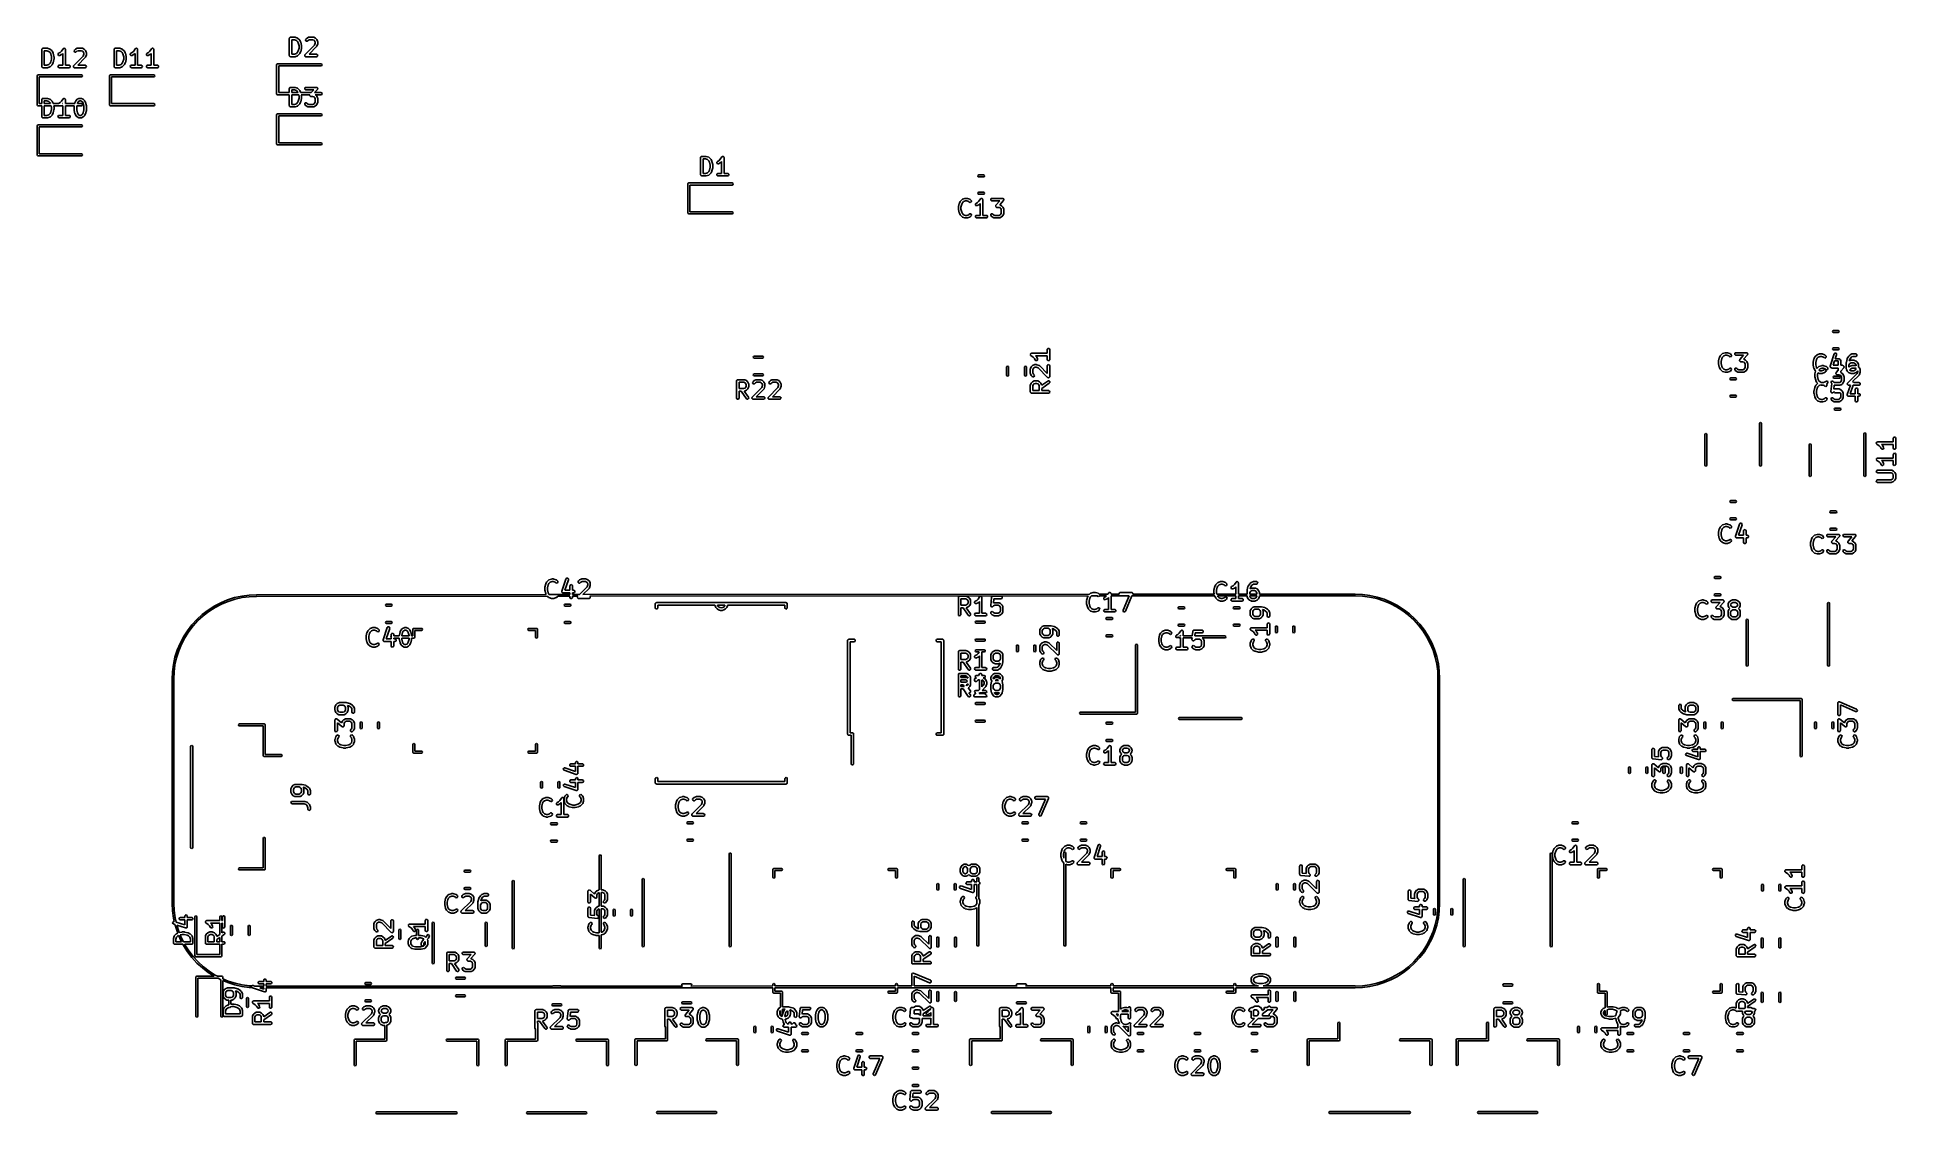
# Model space of a CAD drawing. Extents: x 5.44 to 9.75, y -5.75 to -3.26.
import ezdxf

# ---------------------------------------------------------------- set-up
doc = ezdxf.new("R2010")
doc.units = 0
doc.header["$MEASUREMENT"] = 0
doc.layers.add('BLACK', color=7, linetype='CONTINUOUS')

msp = doc.modelspace()

# ---------------------------------------------------------------- linework, layer by layer
at = {"layer": 'BLACK', "linetype": 'CONTINUOUS'}
for p, q in [((6.02742, -3.25954), (6.02749, -3.25916)), ((6.02742, -3.29891), (6.02742, -3.25954)), ((6.02746, -3.25903), (6.02753, -3.25892)), ((6.02749, -3.25916), (6.02746, -3.25903)), ((6.02753, -3.25892), (6.0276, -3.25853)), ((6.0276, -3.25853), (6.02809, -3.25795)), ((6.02809, -3.25795), (6.02847, -3.25728)), ((6.02847, -3.25728), (6.02872, -3.25719)), ((6.02872, -3.25719), (6.0289, -3.25699)), ((6.0289, -3.25699), (6.02965, -3.25685)), ((6.02965, -3.25685), (6.03037, -3.25659)), ((6.03037, -3.25659), (6.03975, -3.25659)), ((6.03332, -3.2625), (6.03332, -3.29596)), ((6.03927, -3.2625), (6.03332, -3.2625)), ((6.04378, -3.264), (6.03927, -3.2625)), ((6.03975, -3.25659), (6.04062, -3.25674)), ((6.04062, -3.25674), (6.04068, -3.25674)), ((6.04068, -3.25674), (6.0463, -3.25862)), ((6.04669, -3.26692), (6.04378, -3.264)), ((6.0463, -3.25862), (6.04721, -3.25911)), ((6.04821, -3.26995), (6.04669, -3.26692)), ((6.04721, -3.25911), (6.0473, -3.25926)), ((6.0473, -3.25926), (6.04746, -3.25933)), ((6.04746, -3.25933), (6.05121, -3.26308)), ((6.04992, -3.27678), (6.04821, -3.26995)), ((6.05121, -3.26308), (6.05171, -3.2638)), ((6.05171, -3.2638), (6.05176, -3.26385)), ((6.05176, -3.26385), (6.05364, -3.2676)), ((6.05364, -3.2676), (6.05378, -3.26809)), ((6.05378, -3.26809), (6.05386, -3.2682)), ((6.05386, -3.2682), (6.05573, -3.2757)), ((6.06493, -3.26304), (6.06578, -3.26121)), ((6.06545, -3.26499), (6.06493, -3.26304)), ((6.0671, -3.26615), (6.06545, -3.26499)), ((6.06578, -3.26121), (6.06765, -3.25933)), ((6.06912, -3.26597), (6.0671, -3.26615)), ((6.06765, -3.25933), (6.06838, -3.25882)), ((6.06838, -3.25882), (6.06842, -3.25878)), ((6.06842, -3.25878), (6.07217, -3.2569)), ((6.06996, -3.26538), (6.06912, -3.26597)), ((6.07149, -3.26385), (6.06996, -3.26538)), ((6.07419, -3.2625), (6.07149, -3.26385)), ((6.07217, -3.2569), (6.07315, -3.25661)), ((6.07315, -3.25661), (6.07333, -3.25665)), ((6.07333, -3.25665), (6.07349, -3.25659)), ((6.07349, -3.25659), (6.08287, -3.25659)), ((6.08217, -3.2625), (6.07419, -3.2625)), ((6.08487, -3.26384), (6.08217, -3.2625)), ((6.08287, -3.25659), (6.08388, -3.25677)), ((6.08388, -3.25677), (6.08401, -3.25688)), ((6.08401, -3.25688), (6.08419, -3.2569)), ((6.08419, -3.2569), (6.08794, -3.25878)), ((6.08606, -3.26504), (6.08487, -3.26384)), ((6.08591, -3.27482), (6.08741, -3.27031)), ((6.08741, -3.26774), (6.08606, -3.26504)), ((6.08741, -3.27031), (6.08741, -3.26774)), ((6.08794, -3.25878), (6.08864, -3.2593)), ((6.08864, -3.2593), (6.0887, -3.25933)), ((6.0887, -3.25933), (6.09058, -3.26121)), ((6.09058, -3.26121), (6.09108, -3.26193)), ((6.09108, -3.26193), (6.09113, -3.26197)), ((6.09113, -3.26197), (6.09301, -3.26572)), ((6.09317, -3.27173), (6.09129, -3.27735)), ((6.09301, -3.26572), (6.0933, -3.2667)), ((6.09332, -3.27079), (6.09316, -3.27166)), ((6.09316, -3.27166), (6.09317, -3.27173)), ((6.0933, -3.2667), (6.09326, -3.26688)), ((6.09326, -3.26688), (6.09332, -3.26704)), ((6.09332, -3.26704), (6.09332, -3.27079)), ((5.45395, -3.28502), (5.45401, -3.28464)), ((5.45395, -3.32439), (5.45395, -3.28502)), ((5.45399, -3.28451), (5.45406, -3.2844)), ((5.45401, -3.28464), (5.45399, -3.28451)), ((5.45406, -3.2844), (5.45413, -3.28401)), ((5.45413, -3.28401), (5.45462, -3.28343)), ((5.45462, -3.28343), (5.455, -3.28276)), ((5.455, -3.28276), (5.45525, -3.28267)), ((5.45525, -3.28267), (5.45542, -3.28247)), ((5.45542, -3.28247), (5.45618, -3.28233)), ((5.45618, -3.28233), (5.4569, -3.28207)), ((5.4569, -3.28207), (5.46627, -3.28207)), ((5.45985, -3.28798), (5.45985, -3.32144)), ((5.46579, -3.28798), (5.45985, -3.28798)), ((5.4703, -3.28948), (5.46579, -3.28798)), ((5.46627, -3.28207), (5.46714, -3.28222)), ((5.46714, -3.28222), (5.46721, -3.28222)), ((5.46721, -3.28222), (5.47283, -3.2841)), ((5.47322, -3.2924), (5.4703, -3.28948)), ((5.47283, -3.2841), (5.47373, -3.28459)), ((5.47474, -3.29543), (5.47322, -3.2924)), ((5.47322, -3.31702), (5.47474, -3.31399)), ((5.47373, -3.28459), (5.47383, -3.28474)), ((5.47383, -3.28474), (5.47399, -3.28481)), ((5.47399, -3.28481), (5.47774, -3.28856)), ((5.47644, -3.30226), (5.47474, -3.29543)), ((5.47474, -3.31399), (5.47644, -3.30716)), ((5.47644, -3.30716), (5.47644, -3.30226)), ((5.47774, -3.28856), (5.47824, -3.28928)), ((5.47824, -3.28928), (5.47829, -3.28933)), ((5.47829, -3.28933), (5.48016, -3.29308)), ((5.48016, -3.29308), (5.48031, -3.29357)), ((5.48031, -3.29357), (5.48039, -3.29368)), ((5.48039, -3.29368), (5.48226, -3.30118)), ((5.48226, -3.30824), (5.48039, -3.31574)), ((5.48235, -3.30752), (5.48225, -3.3081)), ((5.48225, -3.3081), (5.48226, -3.30824)), ((5.48226, -3.30118), (5.4823, -3.30177)), ((5.4823, -3.30177), (5.48235, -3.3019)), ((5.48235, -3.3019), (5.48235, -3.30752)), ((5.49156, -3.29711), (5.49169, -3.2951)), ((5.49277, -3.29874), (5.49156, -3.29711)), ((5.49169, -3.2951), (5.49307, -3.29363)), ((5.49473, -3.29921), (5.49277, -3.29874)), ((5.49307, -3.29363), (5.4964, -3.29197)), ((5.49572, -3.29891), (5.49473, -3.29921)), ((5.49947, -3.29704), (5.49572, -3.29891)), ((5.4964, -3.29197), (5.4996, -3.28877)), ((5.49951, -3.29699), (5.49947, -3.29704)), ((5.50023, -3.29649), (5.49951, -3.29699)), ((5.4996, -3.28877), (5.50319, -3.28339)), ((5.50269, -3.29403), (5.50023, -3.29649)), ((5.50269, -3.32144), (5.50269, -3.29403)), ((5.50319, -3.28339), (5.5039, -3.28264)), ((5.5039, -3.28264), (5.50406, -3.2826)), ((5.50406, -3.2826), (5.50417, -3.28247)), ((5.50417, -3.28247), (5.50501, -3.28232)), ((5.50501, -3.28232), (5.50583, -3.28208)), ((5.50583, -3.28208), (5.50599, -3.28215)), ((5.50599, -3.28215), (5.50616, -3.28212)), ((5.50616, -3.28212), (5.5069, -3.28254)), ((5.5069, -3.28254), (5.50768, -3.28289)), ((5.50768, -3.28289), (5.50776, -3.28304)), ((5.50776, -3.28304), (5.50791, -3.28313)), ((5.50791, -3.28313), (5.5082, -3.28393)), ((5.5082, -3.28393), (5.50858, -3.2847)), ((5.50858, -3.2847), (5.50854, -3.28486)), ((5.50854, -3.28486), (5.5086, -3.28502)), ((5.5086, -3.28502), (5.5086, -3.32144)), ((5.52793, -3.32231), (5.54993, -3.3003)), ((5.52895, -3.28852), (5.5298, -3.28669)), ((5.52947, -3.29047), (5.52895, -3.28852)), ((5.53113, -3.29163), (5.52947, -3.29047)), ((5.5298, -3.28669), (5.53168, -3.28481)), ((5.53314, -3.29145), (5.53113, -3.29163)), ((5.53168, -3.28481), (5.5324, -3.2843)), ((5.5324, -3.2843), (5.53244, -3.28426)), ((5.53244, -3.28426), (5.53619, -3.28238)), ((5.53398, -3.29086), (5.53314, -3.29145)), ((5.53551, -3.28933), (5.53398, -3.29086)), ((5.53821, -3.28798), (5.53551, -3.28933)), ((5.53619, -3.28238), (5.53718, -3.28209)), ((5.5546, -3.30398), (5.53714, -3.32144)), ((5.53718, -3.28209), (5.53735, -3.28213)), ((5.53735, -3.28213), (5.53751, -3.28207)), ((5.53751, -3.28207), (5.54689, -3.28207)), ((5.54619, -3.28798), (5.53821, -3.28798)), ((5.54889, -3.28933), (5.54619, -3.28798)), ((5.54689, -3.28207), (5.5479, -3.28225)), ((5.5479, -3.28225), (5.54803, -3.28236)), ((5.54803, -3.28236), (5.54821, -3.28238)), ((5.54821, -3.28238), (5.55196, -3.28426)), ((5.55009, -3.29052), (5.54889, -3.28933)), ((5.54993, -3.3003), (5.55143, -3.29579)), ((5.55143, -3.29322), (5.55009, -3.29052)), ((5.55143, -3.29579), (5.55143, -3.29322)), ((5.55196, -3.28426), (5.55267, -3.28478)), ((5.55267, -3.28478), (5.55273, -3.28481)), ((5.55273, -3.28481), (5.5546, -3.28669)), ((5.5546, -3.28669), (5.55511, -3.28741)), ((5.55468, -3.30382), (5.5546, -3.30398)), ((5.55483, -3.30373), (5.55468, -3.30382)), ((5.55531, -3.30283), (5.55483, -3.30373)), ((5.55511, -3.28741), (5.55515, -3.28745)), ((5.55515, -3.28745), (5.55703, -3.2912)), ((5.55719, -3.29721), (5.55531, -3.30283)), ((5.55703, -3.2912), (5.55732, -3.29219)), ((5.55734, -3.29627), (5.55719, -3.29714)), ((5.55719, -3.29714), (5.55719, -3.29721)), ((5.55732, -3.29219), (5.55728, -3.29236)), ((5.55728, -3.29236), (5.55734, -3.29252)), ((5.55734, -3.29252), (5.55734, -3.29627)), ((5.62127, -3.28502), (5.62134, -3.28464)), ((5.62127, -3.32439), (5.62127, -3.28502)), ((5.62131, -3.28451), (5.62138, -3.2844)), ((5.62134, -3.28464), (5.62131, -3.28451)), ((5.62138, -3.2844), (5.62145, -3.28401)), ((5.62145, -3.28401), (5.62194, -3.28343)), ((5.62194, -3.28343), (5.62232, -3.28276)), ((5.62232, -3.28276), (5.62258, -3.28267)), ((5.62258, -3.28267), (5.62275, -3.28247)), ((5.62275, -3.28247), (5.6235, -3.28233)), ((5.6235, -3.28233), (5.62422, -3.28207)), ((5.62422, -3.28207), (5.6336, -3.28207)), ((5.62718, -3.28798), (5.62718, -3.32144)), ((5.63312, -3.28798), (5.62718, -3.28798)), ((5.63763, -3.28948), (5.63312, -3.28798)), ((5.6336, -3.28207), (5.63447, -3.28222)), ((5.63447, -3.28222), (5.63453, -3.28222)), ((5.63453, -3.28222), (5.64015, -3.2841)), ((5.64054, -3.2924), (5.63763, -3.28948)), ((5.64015, -3.2841), (5.64106, -3.28459)), ((5.64206, -3.29543), (5.64054, -3.2924)), ((5.64054, -3.31702), (5.64206, -3.31399)), ((5.64106, -3.28459), (5.64115, -3.28474)), ((5.64115, -3.28474), (5.64131, -3.28481)), ((5.64131, -3.28481), (5.64506, -3.28856)), ((5.64377, -3.30226), (5.64206, -3.29543)), ((5.64206, -3.31399), (5.64377, -3.30716)), ((5.64377, -3.30716), (5.64377, -3.30226)), ((5.64506, -3.28856), (5.64556, -3.28928)), ((5.64556, -3.28928), (5.64561, -3.28933)), ((5.64561, -3.28933), (5.64749, -3.29308)), ((5.64749, -3.29308), (5.64763, -3.29357)), ((5.64763, -3.29357), (5.64771, -3.29368)), ((5.64771, -3.29368), (5.64958, -3.30118)), ((5.64958, -3.30824), (5.64771, -3.31574)), ((5.64967, -3.30752), (5.64957, -3.3081)), ((5.64957, -3.3081), (5.64958, -3.30824)), ((5.64958, -3.30118), (5.64963, -3.30177)), ((5.64963, -3.30177), (5.64967, -3.3019)), ((5.64967, -3.3019), (5.64967, -3.30752)), ((5.65889, -3.29711), (5.65901, -3.2951)), ((5.66009, -3.29874), (5.65889, -3.29711)), ((5.65901, -3.2951), (5.6604, -3.29363)), ((5.66206, -3.29921), (5.66009, -3.29874)), ((5.6604, -3.29363), (5.66372, -3.29197)), ((5.66304, -3.29891), (5.66206, -3.29921)), ((5.66679, -3.29704), (5.66304, -3.29891)), ((5.66372, -3.29197), (5.66692, -3.28877)), ((5.66683, -3.29699), (5.66679, -3.29704)), ((5.66756, -3.29649), (5.66683, -3.29699)), ((5.66692, -3.28877), (5.67051, -3.28339)), ((5.67001, -3.29403), (5.66756, -3.29649)), ((5.67001, -3.32144), (5.67001, -3.29403)), ((5.67051, -3.28339), (5.67122, -3.28264)), ((5.67122, -3.28264), (5.67138, -3.2826)), ((5.67138, -3.2826), (5.67149, -3.28247)), ((5.67149, -3.28247), (5.67233, -3.28232)), ((5.67233, -3.28232), (5.67316, -3.28208)), ((5.67316, -3.28208), (5.67331, -3.28215)), ((5.67331, -3.28215), (5.67348, -3.28212)), ((5.67348, -3.28212), (5.67422, -3.28254)), ((5.67422, -3.28254), (5.67501, -3.28289)), ((5.67501, -3.28289), (5.67508, -3.28304)), ((5.67508, -3.28304), (5.67523, -3.28313)), ((5.67523, -3.28313), (5.67552, -3.28393)), ((5.67552, -3.28393), (5.6759, -3.2847)), ((5.6759, -3.2847), (5.67586, -3.28486)), ((5.67586, -3.28486), (5.67592, -3.28502)), ((5.67592, -3.28502), (5.67592, -3.32144)), ((5.69638, -3.29711), (5.6965, -3.2951)), ((5.69759, -3.29874), (5.69638, -3.29711)), ((5.6965, -3.2951), (5.69789, -3.29363)), ((5.69955, -3.29921), (5.69759, -3.29874)), ((5.69789, -3.29363), (5.70121, -3.29197)), ((5.70053, -3.29891), (5.69955, -3.29921)), ((5.70428, -3.29704), (5.70053, -3.29891)), ((5.70121, -3.29197), (5.70442, -3.28877)), ((5.70433, -3.29699), (5.70428, -3.29704)), ((5.70505, -3.29649), (5.70433, -3.29699)), ((5.70442, -3.28877), (5.70801, -3.28339)), ((5.70751, -3.29403), (5.70505, -3.29649)), ((5.70751, -3.32144), (5.70751, -3.29403)), ((5.70801, -3.28339), (5.70871, -3.28264)), ((5.70871, -3.28264), (5.70888, -3.2826)), ((5.70888, -3.2826), (5.70899, -3.28247)), ((5.70899, -3.28247), (5.70983, -3.28232)), ((5.70983, -3.28232), (5.71065, -3.28208)), ((5.71065, -3.28208), (5.71081, -3.28215)), ((5.71081, -3.28215), (5.71097, -3.28212)), ((5.71097, -3.28212), (5.71172, -3.28254)), ((5.71172, -3.28254), (5.7125, -3.28289)), ((5.7125, -3.28289), (5.71258, -3.28304)), ((5.71258, -3.28304), (5.71272, -3.28313)), ((5.71272, -3.28313), (5.71302, -3.28393)), ((5.71302, -3.28393), (5.7134, -3.2847)), ((5.7134, -3.2847), (5.71336, -3.28486)), ((5.71336, -3.28486), (5.71341, -3.28502)), ((5.71341, -3.28502), (5.71341, -3.32144)), ((6.02768, -3.29963), (6.02742, -3.29891)), ((6.02781, -3.30039), (6.02768, -3.29963)), ((6.02802, -3.30056), (6.02781, -3.30039)), ((6.02811, -3.30081), (6.02802, -3.30056)), ((6.02877, -3.3012), (6.02811, -3.30081)), ((6.02936, -3.30169), (6.02877, -3.3012)), ((6.02975, -3.30176), (6.02936, -3.30169)), ((6.02986, -3.30182), (6.02975, -3.30176)), ((6.02999, -3.3018), (6.02986, -3.30182)), ((6.03037, -3.30187), (6.02999, -3.3018)), ((6.03975, -3.30187), (6.03037, -3.30187)), ((6.03332, -3.29596), (6.03927, -3.29596)), ((6.03927, -3.29596), (6.04378, -3.29446)), ((6.03981, -3.30184), (6.03975, -3.30187)), ((6.04068, -3.30171), (6.03981, -3.30184)), ((6.0463, -3.29984), (6.04068, -3.30171)), ((6.04378, -3.29446), (6.04669, -3.29154)), ((6.04644, -3.29973), (6.0463, -3.29984)), ((6.04662, -3.29971), (6.04644, -3.29973)), ((6.04746, -3.29913), (6.04662, -3.29971)), ((6.04669, -3.29154), (6.04821, -3.28851)), ((6.05121, -3.29538), (6.04746, -3.29913)), ((6.04821, -3.28851), (6.04992, -3.28168)), ((6.04992, -3.28168), (6.04992, -3.27678)), ((6.05123, -3.29532), (6.05121, -3.29538)), ((6.05176, -3.29461), (6.05123, -3.29532)), ((6.05364, -3.29086), (6.05176, -3.29461)), ((6.05365, -3.29072), (6.05364, -3.29086)), ((6.05386, -3.29026), (6.05365, -3.29072)), ((6.05573, -3.28276), (6.05386, -3.29026)), ((6.05582, -3.28204), (6.05572, -3.28262)), ((6.05572, -3.28262), (6.05573, -3.28276)), ((6.05573, -3.2757), (6.05578, -3.27629)), ((6.05578, -3.27629), (6.05582, -3.27642)), ((6.05582, -3.27642), (6.05582, -3.28204)), ((6.06305, -3.29866), (6.06311, -3.29853)), ((6.06328, -3.29951), (6.06305, -3.29866)), ((6.06308, -3.2984), (6.06353, -3.29763)), ((6.06311, -3.29853), (6.06308, -3.2984)), ((6.06344, -3.30039), (6.06328, -3.29951)), ((6.06354, -3.30048), (6.06344, -3.30039)), ((6.06353, -3.29763), (6.0639, -3.29683)), ((6.06357, -3.30061), (6.06354, -3.30048)), ((6.0643, -3.30112), (6.06357, -3.30061)), ((6.0639, -3.29683), (6.08591, -3.27482)), ((6.06498, -3.30169), (6.0643, -3.30112)), ((6.06516, -3.30172), (6.06498, -3.30169)), ((6.06523, -3.30177), (6.06516, -3.30172)), ((6.06536, -3.30175), (6.06523, -3.30177)), ((6.06599, -3.30187), (6.06536, -3.30175)), ((6.09036, -3.30187), (6.06599, -3.30187)), ((6.09058, -3.2785), (6.07312, -3.29596)), ((6.07312, -3.29596), (6.09036, -3.29596)), ((6.09036, -3.29596), (6.09137, -3.29614)), ((6.09226, -3.30118), (6.09036, -3.30187)), ((6.09065, -3.27834), (6.09058, -3.2785)), ((6.0908, -3.27825), (6.09065, -3.27834)), ((6.09129, -3.27735), (6.0908, -3.27825)), ((6.09137, -3.29614), (6.09292, -3.29744)), ((6.09327, -3.29943), (6.09226, -3.30118)), ((6.09292, -3.29744), (6.09327, -3.29943)), ((5.44329, -3.34595), (5.44398, -3.34428)), ((5.44329, -3.41288), (5.44329, -3.34595)), ((5.44398, -3.34428), (5.44565, -3.34359)), ((5.44565, -3.34359), (5.54605, -3.34359)), ((5.54605, -3.34832), (5.44801, -3.34832)), ((5.44801, -3.34832), (5.44801, -3.41052)), ((5.45421, -3.32511), (5.45395, -3.32439)), ((5.45434, -3.32587), (5.45421, -3.32511)), ((5.45455, -3.32604), (5.45434, -3.32587)), ((5.45464, -3.32629), (5.45455, -3.32604)), ((5.4553, -3.32668), (5.45464, -3.32629)), ((5.45589, -3.32717), (5.4553, -3.32668)), ((5.45627, -3.32724), (5.45589, -3.32717)), ((5.45639, -3.3273), (5.45627, -3.32724)), ((5.45652, -3.32728), (5.45639, -3.3273)), ((5.4569, -3.32735), (5.45652, -3.32728)), ((5.46627, -3.32735), (5.4569, -3.32735)), ((5.45985, -3.32144), (5.46579, -3.32144)), ((5.46579, -3.32144), (5.4703, -3.31994)), ((5.46633, -3.32732), (5.46627, -3.32735)), ((5.46721, -3.3272), (5.46633, -3.32732)), ((5.47283, -3.32532), (5.46721, -3.3272)), ((5.4703, -3.31994), (5.47322, -3.31702)), ((5.47297, -3.32521), (5.47283, -3.32532)), ((5.47315, -3.3252), (5.47297, -3.32521)), ((5.47399, -3.32461), (5.47315, -3.3252)), ((5.47774, -3.32086), (5.47399, -3.32461)), ((5.47776, -3.3208), (5.47774, -3.32086)), ((5.47829, -3.32009), (5.47776, -3.3208)), ((5.48016, -3.31634), (5.47829, -3.32009)), ((5.48018, -3.3162), (5.48016, -3.31634)), ((5.48039, -3.31574), (5.48018, -3.3162)), ((5.49149, -3.32388), (5.4925, -3.32213)), ((5.49184, -3.32587), (5.49149, -3.32388)), ((5.49339, -3.32717), (5.49184, -3.32587)), ((5.4925, -3.32213), (5.4944, -3.32144)), ((5.4944, -3.32735), (5.49339, -3.32717)), ((5.4944, -3.32144), (5.50269, -3.32144)), ((5.51689, -3.32735), (5.4944, -3.32735)), ((5.5086, -3.32144), (5.51689, -3.32144)), ((5.51689, -3.32144), (5.5179, -3.32162)), ((5.51879, -3.32666), (5.51689, -3.32735)), ((5.5179, -3.32162), (5.51945, -3.32292)), ((5.5198, -3.32491), (5.51879, -3.32666)), ((5.51945, -3.32292), (5.5198, -3.32491)), ((5.52707, -3.32414), (5.52713, -3.32401)), ((5.5273, -3.32499), (5.52707, -3.32414)), ((5.52711, -3.32388), (5.52755, -3.32311)), ((5.52713, -3.32401), (5.52711, -3.32388)), ((5.52746, -3.32587), (5.5273, -3.32499)), ((5.52756, -3.32596), (5.52746, -3.32587)), ((5.52755, -3.32311), (5.52793, -3.32231)), ((5.5276, -3.32609), (5.52756, -3.32596)), ((5.52833, -3.3266), (5.5276, -3.32609)), ((5.52901, -3.32717), (5.52833, -3.3266)), ((5.52919, -3.3272), (5.52901, -3.32717)), ((5.52925, -3.32725), (5.52919, -3.3272)), ((5.52938, -3.32723), (5.52925, -3.32725)), ((5.53002, -3.32735), (5.52938, -3.32723)), ((5.55439, -3.32735), (5.53002, -3.32735)), ((5.53714, -3.32144), (5.55439, -3.32144)), ((5.54605, -3.34359), (5.54772, -3.34428)), ((5.54772, -3.34762), (5.54605, -3.34832)), ((5.54772, -3.34428), (5.54841, -3.34595)), ((5.54841, -3.34595), (5.54772, -3.34762)), ((5.55439, -3.32144), (5.5554, -3.32162)), ((5.55629, -3.32666), (5.55439, -3.32735)), ((5.5554, -3.32162), (5.55694, -3.32292)), ((5.5573, -3.32491), (5.55629, -3.32666)), ((5.55694, -3.32292), (5.5573, -3.32491)), ((5.61061, -3.34595), (5.6113, -3.34428)), ((5.61061, -3.41288), (5.61061, -3.34595)), ((5.6113, -3.34428), (5.61297, -3.34359)), ((5.61297, -3.34359), (5.71337, -3.34359)), ((5.71337, -3.34832), (5.61534, -3.34832)), ((5.61534, -3.34832), (5.61534, -3.41052)), ((5.62153, -3.32511), (5.62127, -3.32439)), ((5.62167, -3.32587), (5.62153, -3.32511)), ((5.62187, -3.32604), (5.62167, -3.32587)), ((5.62196, -3.32629), (5.62187, -3.32604)), ((5.62263, -3.32668), (5.62196, -3.32629)), ((5.62321, -3.32717), (5.62263, -3.32668)), ((5.6236, -3.32724), (5.62321, -3.32717)), ((5.62371, -3.3273), (5.6236, -3.32724)), ((5.62384, -3.32728), (5.62371, -3.3273)), ((5.62422, -3.32735), (5.62384, -3.32728)), ((5.6336, -3.32735), (5.62422, -3.32735)), ((5.62718, -3.32144), (5.63312, -3.32144)), ((5.63312, -3.32144), (5.63763, -3.31994)), ((5.63366, -3.32732), (5.6336, -3.32735)), ((5.63453, -3.3272), (5.63366, -3.32732)), ((5.64015, -3.32532), (5.63453, -3.3272)), ((5.63763, -3.31994), (5.64054, -3.31702)), ((5.64029, -3.32521), (5.64015, -3.32532)), ((5.64047, -3.3252), (5.64029, -3.32521)), ((5.64131, -3.32461), (5.64047, -3.3252)), ((5.64506, -3.32086), (5.64131, -3.32461)), ((5.64509, -3.3208), (5.64506, -3.32086)), ((5.64561, -3.32009), (5.64509, -3.3208)), ((5.64749, -3.31634), (5.64561, -3.32009)), ((5.6475, -3.3162), (5.64749, -3.31634)), ((5.64771, -3.31574), (5.6475, -3.3162)), ((5.65881, -3.32388), (5.65982, -3.32213)), ((5.65916, -3.32587), (5.65881, -3.32388)), ((5.66071, -3.32717), (5.65916, -3.32587)), ((5.65982, -3.32213), (5.66172, -3.32144)), ((5.66172, -3.32735), (5.66071, -3.32717)), ((5.66172, -3.32144), (5.67001, -3.32144)), ((5.68422, -3.32735), (5.66172, -3.32735)), ((5.67592, -3.32144), (5.68422, -3.32144)), ((5.68422, -3.32144), (5.68523, -3.32162)), ((5.68611, -3.32666), (5.68422, -3.32735)), ((5.68523, -3.32162), (5.68677, -3.32292)), ((5.68712, -3.32491), (5.68611, -3.32666)), ((5.68677, -3.32292), (5.68712, -3.32491)), ((5.69631, -3.32388), (5.69732, -3.32213)), ((5.69666, -3.32587), (5.69631, -3.32388)), ((5.6982, -3.32717), (5.69666, -3.32587)), ((5.69732, -3.32213), (5.69921, -3.32144)), ((5.69921, -3.32735), (5.6982, -3.32717)), ((5.69921, -3.32144), (5.70751, -3.32144)), ((5.72171, -3.32735), (5.69921, -3.32735)), ((5.71337, -3.34359), (5.71504, -3.34428)), ((5.71504, -3.34762), (5.71337, -3.34832)), ((5.71341, -3.32144), (5.72171, -3.32144)), ((5.71504, -3.34428), (5.71573, -3.34595)), ((5.71573, -3.34595), (5.71504, -3.34762)), ((5.72171, -3.32144), (5.72272, -3.32162)), ((5.72361, -3.32666), (5.72171, -3.32735)), ((5.72272, -3.32162), (5.72427, -3.32292)), ((5.72462, -3.32491), (5.72361, -3.32666)), ((5.72427, -3.32292), (5.72462, -3.32491)), ((5.99801, -3.32047), (5.99871, -3.3188)), ((5.99801, -3.3874), (5.99801, -3.32047)), ((5.99871, -3.3188), (6.00038, -3.31811)), ((6.00038, -3.31811), (6.10077, -3.31811)), ((6.10077, -3.32284), (6.00274, -3.32284)), ((6.00274, -3.32284), (6.00274, -3.38504)), ((6.10077, -3.31811), (6.10244, -3.3188)), ((6.10244, -3.32214), (6.10077, -3.32284)), ((6.10244, -3.3188), (6.10313, -3.32047)), ((6.10313, -3.32047), (6.10244, -3.32214)), ((5.45395, -3.40117), (5.45401, -3.40078)), ((5.45395, -3.41052), (5.45395, -3.40117)), ((5.45399, -3.40065), (5.45406, -3.40054)), ((5.45401, -3.40078), (5.45399, -3.40065)), ((5.45406, -3.40054), (5.45413, -3.40016)), ((5.45413, -3.40016), (5.45462, -3.39957)), ((5.45462, -3.39957), (5.455, -3.3989)), ((5.455, -3.3989), (5.45525, -3.39881)), ((5.45525, -3.39881), (5.45542, -3.39861)), ((5.45542, -3.39861), (5.45618, -3.39848)), ((5.45618, -3.39848), (5.4569, -3.39821)), ((5.4569, -3.39821), (5.46627, -3.39821)), ((5.46627, -3.39821), (5.46714, -3.39837)), ((5.46714, -3.39837), (5.46721, -3.39836)), ((5.46721, -3.39836), (5.47283, -3.40024)), ((5.47283, -3.40024), (5.47373, -3.40073)), ((5.47373, -3.40073), (5.47383, -3.40088)), ((5.47383, -3.40088), (5.47399, -3.40095)), ((5.47399, -3.40095), (5.47774, -3.4047)), ((5.4996, -3.40491), (5.50319, -3.39953)), ((5.50319, -3.39953), (5.5039, -3.39879)), ((5.5039, -3.39879), (5.50406, -3.39874)), ((5.50406, -3.39874), (5.50417, -3.39861)), ((5.50417, -3.39861), (5.50501, -3.39846)), ((5.50501, -3.39846), (5.50583, -3.39822)), ((5.50583, -3.39822), (5.50599, -3.39829)), ((5.50599, -3.39829), (5.50616, -3.39826)), ((5.50616, -3.39826), (5.5069, -3.39869)), ((5.5069, -3.39869), (5.50768, -3.39903)), ((5.50768, -3.39903), (5.50776, -3.39918)), ((5.50776, -3.39918), (5.50791, -3.39927)), ((5.50791, -3.39927), (5.5082, -3.40007)), ((5.5082, -3.40007), (5.50858, -3.40084)), ((5.50858, -3.40084), (5.50854, -3.40101)), ((5.50854, -3.40101), (5.5086, -3.40117)), ((5.5086, -3.40117), (5.5086, -3.41052)), ((5.53355, -3.40283), (5.53543, -3.40095)), ((5.53543, -3.40095), (5.53615, -3.40045)), ((5.53615, -3.40045), (5.53619, -3.4004)), ((5.53619, -3.4004), (5.53994, -3.39852)), ((5.53994, -3.39852), (5.54093, -3.39823)), ((5.54093, -3.39823), (5.5411, -3.39827)), ((5.5411, -3.39827), (5.54126, -3.39821)), ((5.54126, -3.39821), (5.54501, -3.39821)), ((5.54501, -3.39821), (5.54602, -3.39839)), ((5.54602, -3.39839), (5.54616, -3.3985)), ((5.54616, -3.3985), (5.54633, -3.39852)), ((5.54633, -3.39852), (5.55008, -3.4004)), ((5.55008, -3.4004), (5.55079, -3.40093)), ((5.55079, -3.40093), (5.55085, -3.40095)), ((5.55085, -3.40095), (5.55273, -3.40283)), ((5.99871, -3.38907), (5.99801, -3.3874)), ((6.00038, -3.38976), (5.99871, -3.38907)), ((6.02742, -3.38976), (6.00038, -3.38976)), ((6.00274, -3.38504), (6.02742, -3.38504)), ((6.02742, -3.37569), (6.02749, -3.3753)), ((6.02742, -3.38504), (6.02742, -3.37569)), ((6.02742, -3.41506), (6.02742, -3.38976)), ((6.02746, -3.37517), (6.02753, -3.37506)), ((6.02749, -3.3753), (6.02746, -3.37517)), ((6.02753, -3.37506), (6.0276, -3.37468)), ((6.0276, -3.37468), (6.02809, -3.37409)), ((6.02809, -3.37409), (6.02847, -3.37342)), ((6.02847, -3.37342), (6.02872, -3.37333)), ((6.02872, -3.37333), (6.0289, -3.37313)), ((6.0289, -3.37313), (6.02965, -3.37299)), ((6.02965, -3.37299), (6.03037, -3.37273)), ((6.03037, -3.37273), (6.03975, -3.37273)), ((6.03332, -3.37864), (6.03332, -3.38504)), ((6.03927, -3.37864), (6.03332, -3.37864)), ((6.03332, -3.38504), (6.04768, -3.38504)), ((6.03332, -3.38976), (6.03332, -3.4121)), ((6.04913, -3.38976), (6.03332, -3.38976)), ((6.04378, -3.38014), (6.03927, -3.37864)), ((6.03975, -3.37273), (6.04062, -3.37289)), ((6.04062, -3.37289), (6.04068, -3.37288)), ((6.04068, -3.37288), (6.0463, -3.37476)), ((6.04669, -3.38306), (6.04378, -3.38014)), ((6.0463, -3.37476), (6.04721, -3.37525)), ((6.04768, -3.38504), (6.04669, -3.38306)), ((6.04721, -3.37525), (6.0473, -3.3754)), ((6.0473, -3.3754), (6.04746, -3.37547)), ((6.04746, -3.37547), (6.05121, -3.37922)), ((6.04821, -3.40465), (6.04992, -3.39782)), ((6.04992, -3.39292), (6.04913, -3.38976)), ((6.04992, -3.39782), (6.04992, -3.39292)), ((6.05121, -3.37922), (6.05171, -3.37994)), ((6.05171, -3.37994), (6.05176, -3.37999)), ((6.05176, -3.37999), (6.05364, -3.38374)), ((6.05364, -3.38374), (6.05378, -3.38423)), ((6.05378, -3.38423), (6.05386, -3.38434)), ((6.05386, -3.38434), (6.05403, -3.38504)), ((6.05573, -3.3989), (6.05386, -3.4064)), ((6.05403, -3.38504), (6.07826, -3.38504)), ((6.07457, -3.38976), (6.05521, -3.38976)), ((6.05521, -3.38976), (6.05573, -3.39184)), ((6.05582, -3.39818), (6.05572, -3.39876)), ((6.05572, -3.39876), (6.05573, -3.3989)), ((6.05573, -3.39184), (6.05578, -3.39243)), ((6.05578, -3.39243), (6.05582, -3.39256)), ((6.05582, -3.39256), (6.05582, -3.39818)), ((6.06308, -3.37517), (6.06409, -3.37342)), ((6.06344, -3.37716), (6.06308, -3.37517)), ((6.06498, -3.37846), (6.06344, -3.37716)), ((6.06409, -3.37342), (6.06599, -3.37273)), ((6.06599, -3.37864), (6.06498, -3.37846)), ((6.06599, -3.37273), (6.09036, -3.37273)), ((6.08386, -3.37864), (6.06599, -3.37864)), ((6.07429, -3.39062), (6.07437, -3.3904)), ((6.07455, -3.39138), (6.07429, -3.39062)), ((6.07433, -3.39017), (6.07457, -3.38976)), ((6.07437, -3.3904), (6.07433, -3.39017)), ((6.07468, -3.39216), (6.07455, -3.39138)), ((6.07486, -3.39231), (6.07468, -3.39216)), ((6.07494, -3.39253), (6.07486, -3.39231)), ((6.07562, -3.39295), (6.07494, -3.39253)), ((6.07623, -3.39346), (6.07562, -3.39295)), ((6.07656, -3.39352), (6.07623, -3.39346)), ((6.07667, -3.39358), (6.07656, -3.39352)), ((6.0768, -3.39356), (6.07667, -3.39358)), ((6.07724, -3.39364), (6.0768, -3.39356)), ((6.08217, -3.39364), (6.07724, -3.39364)), ((6.07826, -3.38504), (6.08386, -3.37864)), ((6.08487, -3.39498), (6.08217, -3.39364)), ((6.08606, -3.39618), (6.08487, -3.39498)), ((6.08741, -3.39888), (6.08606, -3.39618)), ((6.09259, -3.37763), (6.0861, -3.38504)), ((6.0861, -3.38504), (6.10077, -3.38504)), ((6.08741, -3.40686), (6.08741, -3.39888)), ((6.10077, -3.38976), (6.08763, -3.38976)), ((6.08763, -3.38976), (6.08794, -3.38992)), ((6.08794, -3.38992), (6.08864, -3.39044)), ((6.08864, -3.39044), (6.0887, -3.39047)), ((6.0887, -3.39047), (6.09058, -3.39234)), ((6.09036, -3.37273), (6.0908, -3.37281)), ((6.09058, -3.39234), (6.09108, -3.39307)), ((6.0908, -3.37281), (6.09094, -3.37279)), ((6.09094, -3.37279), (6.09104, -3.37285)), ((6.09104, -3.37285), (6.09137, -3.37291)), ((6.09108, -3.39307), (6.09113, -3.39311)), ((6.09113, -3.39311), (6.09301, -3.39686)), ((6.09137, -3.37291), (6.09198, -3.37342)), ((6.09198, -3.37342), (6.09267, -3.37383)), ((6.09287, -3.37689), (6.09259, -3.37763)), ((6.09267, -3.37383), (6.09274, -3.37406)), ((6.09274, -3.37406), (6.09292, -3.37421)), ((6.09327, -3.3762), (6.09287, -3.37689)), ((6.09292, -3.37421), (6.09306, -3.37499)), ((6.09301, -3.39686), (6.0933, -3.39784)), ((6.09306, -3.37499), (6.09332, -3.37575)), ((6.09332, -3.37575), (6.09323, -3.37597)), ((6.09323, -3.37597), (6.09327, -3.3762)), ((6.0933, -3.39784), (6.09326, -3.39802)), ((6.09326, -3.39802), (6.09332, -3.39818)), ((6.09332, -3.39818), (6.09332, -3.40756)), ((6.10077, -3.38504), (6.10244, -3.38573)), ((6.10244, -3.38907), (6.10077, -3.38976)), ((6.10244, -3.38573), (6.10313, -3.3874)), ((6.10313, -3.3874), (6.10244, -3.38907)), ((5.44398, -3.41455), (5.44329, -3.41288)), ((5.44565, -3.41525), (5.44398, -3.41455)), ((5.45395, -3.41525), (5.44565, -3.41525)), ((5.44801, -3.41052), (5.45395, -3.41052)), ((5.45395, -3.44054), (5.45395, -3.41525)), ((5.45421, -3.44126), (5.45395, -3.44054)), ((5.45434, -3.44201), (5.45421, -3.44126)), ((5.45455, -3.44218), (5.45434, -3.44201)), ((5.45464, -3.44243), (5.45455, -3.44218)), ((5.4553, -3.44282), (5.45464, -3.44243)), ((5.45589, -3.44331), (5.4553, -3.44282)), ((5.45627, -3.44338), (5.45589, -3.44331)), ((5.45639, -3.44344), (5.45627, -3.44338)), ((5.45652, -3.44342), (5.45639, -3.44344)), ((5.4569, -3.44349), (5.45652, -3.44342)), ((5.46627, -3.44349), (5.4569, -3.44349)), ((5.45985, -3.40412), (5.45985, -3.41052)), ((5.46579, -3.40412), (5.45985, -3.40412)), ((5.45985, -3.41052), (5.47421, -3.41052)), ((5.45985, -3.41525), (5.45985, -3.43758)), ((5.47566, -3.41525), (5.45985, -3.41525)), ((5.45985, -3.43758), (5.46579, -3.43758)), ((5.4703, -3.40562), (5.46579, -3.40412)), ((5.46579, -3.43758), (5.4703, -3.43608)), ((5.46633, -3.44347), (5.46627, -3.44349)), ((5.46721, -3.44334), (5.46633, -3.44347)), ((5.47283, -3.44146), (5.46721, -3.44334)), ((5.47322, -3.40854), (5.4703, -3.40562)), ((5.4703, -3.43608), (5.47322, -3.43316)), ((5.47297, -3.44135), (5.47283, -3.44146)), ((5.47315, -3.44134), (5.47297, -3.44135)), ((5.47399, -3.44075), (5.47315, -3.44134)), ((5.47421, -3.41052), (5.47322, -3.40854)), ((5.47322, -3.43316), (5.47474, -3.43013)), ((5.47774, -3.437), (5.47399, -3.44075)), ((5.47474, -3.43013), (5.47644, -3.4233)), ((5.47644, -3.4184), (5.47566, -3.41525)), ((5.47644, -3.4233), (5.47644, -3.4184)), ((5.47774, -3.4047), (5.47824, -3.40543)), ((5.47776, -3.43694), (5.47774, -3.437)), ((5.47829, -3.43623), (5.47776, -3.43694)), ((5.47824, -3.40543), (5.47829, -3.40547)), ((5.47829, -3.40547), (5.48016, -3.40922)), ((5.48016, -3.43248), (5.47829, -3.43623)), ((5.48016, -3.40922), (5.48031, -3.40971)), ((5.48018, -3.43234), (5.48016, -3.43248)), ((5.48039, -3.43188), (5.48018, -3.43234)), ((5.48031, -3.40971), (5.48039, -3.40982)), ((5.48039, -3.40982), (5.48056, -3.41052)), ((5.48226, -3.42438), (5.48039, -3.43188)), ((5.48056, -3.41052), (5.49237, -3.41052)), ((5.4943, -3.41525), (5.48174, -3.41525)), ((5.48174, -3.41525), (5.48226, -3.41732)), ((5.48235, -3.42366), (5.48225, -3.42424)), ((5.48225, -3.42424), (5.48226, -3.42438)), ((5.48226, -3.41732), (5.4823, -3.41791)), ((5.4823, -3.41791), (5.48235, -3.41804)), ((5.48235, -3.41804), (5.48235, -3.42366)), ((5.49149, -3.44002), (5.4925, -3.43827)), ((5.49184, -3.44201), (5.49149, -3.44002)), ((5.49339, -3.44331), (5.49184, -3.44201)), ((5.49237, -3.41052), (5.49307, -3.40977)), ((5.4925, -3.43827), (5.4944, -3.43758)), ((5.49307, -3.40977), (5.4964, -3.40811)), ((5.4944, -3.44349), (5.49339, -3.44331)), ((5.49473, -3.41535), (5.4943, -3.41525)), ((5.4944, -3.43758), (5.50269, -3.43758)), ((5.51689, -3.44349), (5.4944, -3.44349)), ((5.49508, -3.41525), (5.49473, -3.41535)), ((5.50269, -3.41525), (5.49508, -3.41525)), ((5.4964, -3.40811), (5.4996, -3.40491)), ((5.50269, -3.41017), (5.50234, -3.41052)), ((5.50234, -3.41052), (5.50269, -3.41052)), ((5.50269, -3.41052), (5.50269, -3.41017)), ((5.50269, -3.43758), (5.50269, -3.41525)), ((5.5086, -3.41052), (5.53026, -3.41052)), ((5.52908, -3.41525), (5.5086, -3.41525)), ((5.5086, -3.41525), (5.5086, -3.43758)), ((5.5086, -3.43758), (5.51689, -3.43758)), ((5.51689, -3.43758), (5.5179, -3.43776)), ((5.51879, -3.4428), (5.51689, -3.44349)), ((5.5179, -3.43776), (5.51945, -3.43906)), ((5.5198, -3.44105), (5.51879, -3.4428)), ((5.51945, -3.43906), (5.5198, -3.44105)), ((5.52894, -3.41616), (5.52904, -3.41558)), ((5.52894, -3.42554), (5.52894, -3.41616)), ((5.52898, -3.42567), (5.52894, -3.42554)), ((5.52903, -3.42625), (5.52898, -3.42567)), ((5.52903, -3.41545), (5.52908, -3.41525)), ((5.52904, -3.41558), (5.52903, -3.41545)), ((5.5309, -3.43375), (5.52903, -3.42625)), ((5.53026, -3.41052), (5.5309, -3.40795)), ((5.5309, -3.40795), (5.53111, -3.40748)), ((5.53098, -3.43387), (5.5309, -3.43375)), ((5.53112, -3.43436), (5.53098, -3.43387)), ((5.53111, -3.40748), (5.53112, -3.40734)), ((5.53112, -3.40734), (5.533, -3.40359)), ((5.533, -3.43811), (5.53112, -3.43436)), ((5.533, -3.40359), (5.53352, -3.40289)), ((5.53305, -3.43815), (5.533, -3.43811)), ((5.53355, -3.43887), (5.53305, -3.43815)), ((5.53352, -3.40289), (5.53355, -3.40283)), ((5.53543, -3.44075), (5.53355, -3.43887)), ((5.53516, -3.41525), (5.53484, -3.41653)), ((5.53484, -3.41653), (5.53484, -3.42517)), ((5.53484, -3.42517), (5.53655, -3.43201)), ((5.54605, -3.41525), (5.53516, -3.41525)), ((5.53549, -3.44078), (5.53543, -3.44075)), ((5.53619, -3.4413), (5.53549, -3.44078)), ((5.53994, -3.44318), (5.53619, -3.4413)), ((5.53655, -3.4097), (5.53634, -3.41052)), ((5.53634, -3.41052), (5.54605, -3.41052)), ((5.53807, -3.40666), (5.53655, -3.4097)), ((5.53655, -3.43201), (5.53807, -3.43504)), ((5.53926, -3.40547), (5.53807, -3.40666)), ((5.53807, -3.43504), (5.53926, -3.43623)), ((5.54196, -3.40412), (5.53926, -3.40547)), ((5.53926, -3.43623), (5.54196, -3.43758)), ((5.54012, -3.4432), (5.53994, -3.44318)), ((5.54025, -3.44331), (5.54012, -3.4432)), ((5.54126, -3.44349), (5.54025, -3.44331)), ((5.54501, -3.44349), (5.54126, -3.44349)), ((5.54432, -3.40412), (5.54196, -3.40412)), ((5.54196, -3.43758), (5.54432, -3.43758)), ((5.54701, -3.40547), (5.54432, -3.40412)), ((5.54432, -3.43758), (5.54701, -3.43623)), ((5.54518, -3.44343), (5.54501, -3.44349)), ((5.54535, -3.44347), (5.54518, -3.44343)), ((5.54633, -3.44318), (5.54535, -3.44347)), ((5.54605, -3.41052), (5.54772, -3.41121)), ((5.54772, -3.41455), (5.54605, -3.41525)), ((5.55008, -3.4413), (5.54633, -3.44318)), ((5.54821, -3.40666), (5.54701, -3.40547)), ((5.54701, -3.43623), (5.54821, -3.43504)), ((5.54772, -3.41121), (5.54841, -3.41288)), ((5.54841, -3.41288), (5.54772, -3.41455)), ((5.54973, -3.4097), (5.54821, -3.40666)), ((5.54821, -3.43504), (5.54973, -3.43201)), ((5.55143, -3.41653), (5.54973, -3.4097)), ((5.54973, -3.43201), (5.55143, -3.42517)), ((5.55013, -3.44126), (5.55008, -3.4413)), ((5.55085, -3.44075), (5.55013, -3.44126)), ((5.55273, -3.43887), (5.55085, -3.44075)), ((5.55143, -3.42517), (5.55143, -3.41653)), ((5.55273, -3.40283), (5.55323, -3.40355)), ((5.55275, -3.43882), (5.55273, -3.43887)), ((5.55328, -3.43811), (5.55275, -3.43882)), ((5.55323, -3.40355), (5.55328, -3.40359)), ((5.55328, -3.40359), (5.55515, -3.40734)), ((5.55515, -3.43436), (5.55328, -3.43811)), ((5.55515, -3.40734), (5.5553, -3.40783)), ((5.55517, -3.43422), (5.55515, -3.43436)), ((5.55538, -3.43375), (5.55517, -3.43422)), ((5.5553, -3.40783), (5.55538, -3.40795)), ((5.55538, -3.40795), (5.55725, -3.41545)), ((5.55725, -3.42625), (5.55538, -3.43375)), ((5.55734, -3.42554), (5.55724, -3.42612)), ((5.55724, -3.42612), (5.55725, -3.42625)), ((5.55725, -3.41545), (5.55729, -3.41604)), ((5.55729, -3.41604), (5.55734, -3.41616)), ((5.55734, -3.41616), (5.55734, -3.42554)), ((5.6113, -3.41455), (5.61061, -3.41288)), ((5.61297, -3.41525), (5.6113, -3.41455)), ((5.71337, -3.41525), (5.61297, -3.41525)), ((5.61534, -3.41052), (5.71337, -3.41052)), ((5.71337, -3.41052), (5.71504, -3.41121)), ((5.71504, -3.41455), (5.71337, -3.41525)), ((5.71504, -3.41121), (5.71573, -3.41288)), ((5.71573, -3.41288), (5.71504, -3.41455)), ((5.99801, -3.43662), (5.99871, -3.43494)), ((5.99801, -3.50354), (5.99801, -3.43662)), ((5.99871, -3.43494), (6.00038, -3.43425)), ((6.00038, -3.43425), (6.10077, -3.43425)), ((6.10077, -3.43898), (6.00274, -3.43898)), ((6.00274, -3.43898), (6.00274, -3.50118)), ((6.02768, -3.41578), (6.02742, -3.41506)), ((6.02781, -3.41653), (6.02768, -3.41578)), ((6.02802, -3.4167), (6.02781, -3.41653)), ((6.02811, -3.41695), (6.02802, -3.4167)), ((6.02877, -3.41734), (6.02811, -3.41695)), ((6.02936, -3.41783), (6.02877, -3.41734)), ((6.02975, -3.4179), (6.02936, -3.41783)), ((6.02986, -3.41796), (6.02975, -3.4179)), ((6.02999, -3.41794), (6.02986, -3.41796)), ((6.03037, -3.41801), (6.02999, -3.41794)), ((6.03975, -3.41801), (6.03037, -3.41801)), ((6.03332, -3.4121), (6.03927, -3.4121)), ((6.03927, -3.4121), (6.04378, -3.4106)), ((6.03981, -3.41799), (6.03975, -3.41801)), ((6.04068, -3.41786), (6.03981, -3.41799)), ((6.0463, -3.41598), (6.04068, -3.41786)), ((6.04378, -3.4106), (6.04669, -3.40768)), ((6.04644, -3.41587), (6.0463, -3.41598)), ((6.04662, -3.41586), (6.04644, -3.41587)), ((6.04746, -3.41527), (6.04662, -3.41586)), ((6.04669, -3.40768), (6.04821, -3.40465)), ((6.05121, -3.41152), (6.04746, -3.41527)), ((6.05123, -3.41146), (6.05121, -3.41152)), ((6.05176, -3.41075), (6.05123, -3.41146)), ((6.05364, -3.407), (6.05176, -3.41075)), ((6.05365, -3.40686), (6.05364, -3.407)), ((6.05386, -3.4064), (6.05365, -3.40686)), ((6.06314, -3.41054), (6.0643, -3.40889)), ((6.06332, -3.41255), (6.06314, -3.41054)), ((6.0639, -3.41339), (6.06332, -3.41255)), ((6.06578, -3.41527), (6.0639, -3.41339)), ((6.0643, -3.40889), (6.06625, -3.40836)), ((6.06584, -3.4153), (6.06578, -3.41527)), ((6.06655, -3.41582), (6.06584, -3.4153)), ((6.06625, -3.40836), (6.06808, -3.40922)), ((6.0703, -3.4177), (6.06655, -3.41582)), ((6.06808, -3.40922), (6.06962, -3.41075)), ((6.06962, -3.41075), (6.07231, -3.4121)), ((6.07047, -3.41772), (6.0703, -3.4177)), ((6.07061, -3.41783), (6.07047, -3.41772)), ((6.07162, -3.41801), (6.07061, -3.41783)), ((6.08287, -3.41801), (6.07162, -3.41801)), ((6.07231, -3.4121), (6.08217, -3.4121)), ((6.08217, -3.4121), (6.08487, -3.41075)), ((6.08303, -3.41795), (6.08287, -3.41801)), ((6.0832, -3.41799), (6.08303, -3.41795)), ((6.08419, -3.4177), (6.0832, -3.41799)), ((6.08794, -3.41582), (6.08419, -3.4177)), ((6.08487, -3.41075), (6.08606, -3.40956)), ((6.08606, -3.40956), (6.08741, -3.40686)), ((6.08798, -3.41577), (6.08794, -3.41582)), ((6.0887, -3.41527), (6.08798, -3.41577)), ((6.09058, -3.41339), (6.0887, -3.41527)), ((6.0906, -3.41334), (6.09058, -3.41339)), ((6.09113, -3.41263), (6.0906, -3.41334)), ((6.09301, -3.40888), (6.09113, -3.41263)), ((6.09303, -3.4087), (6.09301, -3.40888)), ((6.09314, -3.40857), (6.09303, -3.4087)), ((6.09332, -3.40756), (6.09314, -3.40857)), ((6.10077, -3.43425), (6.10244, -3.43494)), ((6.10244, -3.43829), (6.10077, -3.43898)), ((6.10244, -3.43494), (6.10313, -3.43662)), ((6.10313, -3.43662), (6.10244, -3.43829)), ((5.44329, -3.4621), (5.44398, -3.46043)), ((5.44329, -3.52902), (5.44329, -3.4621)), ((5.44398, -3.46043), (5.44565, -3.45973)), ((5.44565, -3.45973), (5.54605, -3.45973)), ((5.54605, -3.46446), (5.44801, -3.46446)), ((5.44801, -3.46446), (5.44801, -3.52666)), ((5.54605, -3.45973), (5.54772, -3.46043)), ((5.54772, -3.46377), (5.54605, -3.46446)), ((5.54772, -3.46043), (5.54841, -3.4621)), ((5.54841, -3.4621), (5.54772, -3.46377)), ((5.44398, -3.53069), (5.44329, -3.52902)), ((5.44801, -3.52666), (5.54605, -3.52666)), ((5.54605, -3.52666), (5.54772, -3.52735)), ((5.54772, -3.52735), (5.54841, -3.52902)), ((5.54841, -3.52902), (5.54772, -3.53069)), ((5.99871, -3.50521), (5.99801, -3.50354)), ((6.00038, -3.50591), (5.99871, -3.50521)), ((6.10077, -3.50591), (6.00038, -3.50591)), ((6.00274, -3.50118), (6.10077, -3.50118)), ((6.10077, -3.50118), (6.10244, -3.50187)), ((6.10244, -3.50521), (6.10077, -3.50591)), ((6.10244, -3.50187), (6.10313, -3.50354)), ((6.10313, -3.50354), (6.10244, -3.50521)), ((5.44565, -3.53139), (5.44398, -3.53069)), ((5.54605, -3.53139), (5.44565, -3.53139)), ((5.54772, -3.53069), (5.54605, -3.53139)), ((6.97999, -3.53561), (6.98006, -3.53522)), ((6.97999, -3.57498), (6.97999, -3.53561)), ((6.98003, -3.53509), (6.9801, -3.53498)), ((6.98006, -3.53522), (6.98003, -3.53509)), ((6.9801, -3.53498), (6.98017, -3.5346)), ((6.98017, -3.5346), (6.98066, -3.53401)), ((6.98066, -3.53401), (6.98104, -3.53334)), ((6.98104, -3.53334), (6.98129, -3.53325)), ((6.98129, -3.53325), (6.98146, -3.53305)), ((6.98146, -3.53305), (6.98222, -3.53292)), ((6.98222, -3.53292), (6.98294, -3.53265)), ((6.98294, -3.53265), (6.99231, -3.53265)), ((6.98589, -3.53856), (6.98589, -3.57202)), ((6.99184, -3.53856), (6.98589, -3.53856)), ((6.98589, -3.57202), (6.99184, -3.57202)), ((6.99634, -3.54006), (6.99184, -3.53856)), ((6.99184, -3.57202), (6.99634, -3.57052)), ((6.99231, -3.53265), (6.99318, -3.53281)), ((6.99318, -3.53281), (6.99325, -3.5328)), ((6.99325, -3.5328), (6.99887, -3.53468)), ((6.99926, -3.54298), (6.99634, -3.54006)), ((6.99634, -3.57052), (6.99926, -3.5676)), ((6.99887, -3.53468), (6.99977, -3.53517)), ((7.00078, -3.54601), (6.99926, -3.54298)), ((6.99926, -3.5676), (7.00078, -3.56457)), ((6.99977, -3.53517), (6.99987, -3.53532)), ((6.99987, -3.53532), (7.00003, -3.53539)), ((7.00003, -3.53539), (7.00378, -3.53914)), ((7.00378, -3.57144), (7.00003, -3.57519)), ((7.00249, -3.55284), (7.00078, -3.54601)), ((7.00078, -3.56457), (7.00249, -3.55774)), ((7.00249, -3.55774), (7.00249, -3.55284)), ((7.00378, -3.53914), (7.00428, -3.53987)), ((7.0038, -3.57138), (7.00378, -3.57144)), ((7.00433, -3.57067), (7.0038, -3.57138)), ((7.00428, -3.53987), (7.00433, -3.53991)), ((7.00433, -3.53991), (7.0062, -3.54366)), ((7.0062, -3.56692), (7.00433, -3.57067)), ((7.0062, -3.54366), (7.00635, -3.54415)), ((7.00622, -3.56678), (7.0062, -3.56692)), ((7.00643, -3.56632), (7.00622, -3.56678)), ((7.00635, -3.54415), (7.00643, -3.54426)), ((7.00643, -3.54426), (7.0083, -3.55176)), ((7.0083, -3.55882), (7.00643, -3.56632)), ((7.00839, -3.5581), (7.00829, -3.55868)), ((7.00829, -3.55868), (7.0083, -3.55882)), ((7.0083, -3.55176), (7.00834, -3.55235)), ((7.00834, -3.55235), (7.00839, -3.55248)), ((7.00839, -3.55248), (7.00839, -3.5581)), ((7.01753, -3.57446), (7.01854, -3.57271)), ((7.01761, -3.5477), (7.01773, -3.54568)), ((7.01881, -3.54932), (7.01761, -3.5477)), ((7.01773, -3.54568), (7.01912, -3.54421)), ((7.01854, -3.57271), (7.02044, -3.57202)), ((7.02077, -3.54979), (7.01881, -3.54932)), ((7.01912, -3.54421), (7.02244, -3.54255)), ((7.02044, -3.57202), (7.02873, -3.57202)), ((7.02176, -3.5495), (7.02077, -3.54979)), ((7.02551, -3.54762), (7.02176, -3.5495)), ((7.02244, -3.54255), (7.02564, -3.53935)), ((7.02555, -3.54757), (7.02551, -3.54762)), ((7.02627, -3.54707), (7.02555, -3.54757)), ((7.02564, -3.53935), (7.02923, -3.53397)), ((7.02873, -3.54461), (7.02627, -3.54707)), ((7.02873, -3.57202), (7.02873, -3.54461)), ((7.02923, -3.53397), (7.02994, -3.53323)), ((7.02994, -3.53323), (7.0301, -3.53318)), ((7.0301, -3.53318), (7.03021, -3.53305)), ((7.03021, -3.53305), (7.03105, -3.5329)), ((7.03105, -3.5329), (7.03188, -3.53266)), ((7.03188, -3.53266), (7.03203, -3.53273)), ((7.03203, -3.53273), (7.0322, -3.5327)), ((7.0322, -3.5327), (7.03294, -3.53313)), ((7.03294, -3.53313), (7.03372, -3.53347)), ((7.03372, -3.53347), (7.0338, -3.53362)), ((7.0338, -3.53362), (7.03395, -3.53371)), ((7.03395, -3.53371), (7.03424, -3.53451)), ((7.03424, -3.53451), (7.03462, -3.53528)), ((7.03462, -3.53528), (7.03458, -3.53545)), ((7.03458, -3.53545), (7.03464, -3.53561)), ((7.03464, -3.53561), (7.03464, -3.57202)), ((7.03464, -3.57202), (7.04293, -3.57202)), ((7.04293, -3.57202), (7.04394, -3.5722)), ((7.04394, -3.5722), (7.04549, -3.5735)), ((7.04549, -3.5735), (7.04584, -3.57549)), ((6.95058, -3.59654), (6.95127, -3.59487)), ((6.95058, -3.66346), (6.95058, -3.59654)), ((6.95127, -3.59487), (6.95294, -3.59417)), ((6.95294, -3.59417), (7.05334, -3.59417)), ((7.05334, -3.5989), (6.95531, -3.5989)), ((6.95531, -3.5989), (6.95531, -3.6611)), ((6.98025, -3.5757), (6.97999, -3.57498)), ((6.98038, -3.57645), (6.98025, -3.5757)), ((6.98059, -3.57662), (6.98038, -3.57645)), ((6.98068, -3.57687), (6.98059, -3.57662)), ((6.98134, -3.57726), (6.98068, -3.57687)), ((6.98193, -3.57775), (6.98134, -3.57726)), ((6.98231, -3.57782), (6.98193, -3.57775)), ((6.98243, -3.57788), (6.98231, -3.57782)), ((6.98256, -3.57786), (6.98243, -3.57788)), ((6.98294, -3.57793), (6.98256, -3.57786)), ((6.99231, -3.57793), (6.98294, -3.57793)), ((6.99238, -3.57791), (6.99231, -3.57793)), ((6.99325, -3.57778), (6.99238, -3.57791)), ((6.99887, -3.5759), (6.99325, -3.57778)), ((6.99901, -3.57579), (6.99887, -3.5759)), ((6.99919, -3.57578), (6.99901, -3.57579)), ((7.00003, -3.57519), (6.99919, -3.57578)), ((7.01788, -3.57645), (7.01753, -3.57446)), ((7.01943, -3.57775), (7.01788, -3.57645)), ((7.02044, -3.57793), (7.01943, -3.57775)), ((7.04293, -3.57793), (7.02044, -3.57793)), ((7.04483, -3.57724), (7.04293, -3.57793)), ((7.04584, -3.57549), (7.04483, -3.57724)), ((7.05334, -3.59417), (7.05501, -3.59487)), ((7.05501, -3.59821), (7.05334, -3.5989)), ((7.05501, -3.59487), (7.0557, -3.59654)), ((7.0557, -3.59654), (7.05501, -3.59821)), ((7.6221, -3.57792), (7.6228, -3.57625)), ((7.6228, -3.57959), (7.6221, -3.57792)), ((7.6221, -3.61808), (7.6228, -3.61641)), ((7.6228, -3.57625), (7.62447, -3.57556)), ((7.62447, -3.58028), (7.6228, -3.57959)), ((7.6228, -3.61641), (7.62447, -3.61572)), ((7.62447, -3.57556), (7.63553, -3.57556)), ((7.63553, -3.58028), (7.62447, -3.58028)), ((7.62447, -3.61572), (7.63553, -3.61572)), ((7.63553, -3.57556), (7.6372, -3.57625)), ((7.6372, -3.57959), (7.63553, -3.58028)), ((7.63553, -3.61572), (7.6372, -3.61641)), ((7.6372, -3.57625), (7.6379, -3.57792)), ((7.6379, -3.57792), (7.6372, -3.57959)), ((7.6372, -3.61641), (7.6379, -3.61808)), ((7.57737, -3.64961), (7.57747, -3.64903)), ((7.57737, -3.65524), (7.57737, -3.64961)), ((7.57741, -3.65536), (7.57737, -3.65524)), ((7.57745, -3.65595), (7.57741, -3.65536)), ((7.57745, -3.6489), (7.57933, -3.6414)), ((7.57747, -3.64903), (7.57745, -3.6489)), ((7.57933, -3.66345), (7.57745, -3.65595)), ((7.57933, -3.6414), (7.57954, -3.64093)), ((7.57954, -3.64093), (7.57955, -3.64079)), ((7.57955, -3.64079), (7.58143, -3.63704)), ((7.58143, -3.63704), (7.58195, -3.63633)), ((7.58195, -3.63633), (7.58198, -3.63628)), ((7.58198, -3.63628), (7.58573, -3.63253)), ((7.58498, -3.64314), (7.58327, -3.64998)), ((7.58327, -3.64998), (7.58327, -3.65487)), ((7.58327, -3.65487), (7.58498, -3.66171)), ((7.58649, -3.64011), (7.58498, -3.64314)), ((7.58573, -3.63253), (7.58657, -3.63194)), ((7.58941, -3.63719), (7.58649, -3.64011)), ((7.58657, -3.63194), (7.58675, -3.63192)), ((7.58675, -3.63192), (7.58688, -3.63181)), ((7.58688, -3.63181), (7.59251, -3.62994)), ((7.59392, -3.63569), (7.58941, -3.63719)), ((7.59251, -3.62994), (7.59338, -3.62981)), ((7.59338, -3.62981), (7.59344, -3.62979)), ((7.59344, -3.62979), (7.59719, -3.62979)), ((7.59671, -3.63569), (7.59392, -3.63569)), ((7.60122, -3.63719), (7.59671, -3.63569)), ((7.59719, -3.62979), (7.59806, -3.62994)), ((7.59806, -3.62994), (7.59813, -3.62994)), ((7.59813, -3.62994), (7.60375, -3.63181)), ((7.6026, -3.63858), (7.60122, -3.63719)), ((7.60443, -3.63943), (7.6026, -3.63858)), ((7.60375, -3.63181), (7.60465, -3.6323)), ((7.60638, -3.63891), (7.60443, -3.63943)), ((7.60465, -3.6323), (7.60474, -3.63245)), ((7.60474, -3.63245), (7.6049, -3.63253)), ((7.6049, -3.63253), (7.60678, -3.6344)), ((7.60754, -3.63725), (7.60638, -3.63891)), ((7.60678, -3.6344), (7.60737, -3.63524)), ((7.60737, -3.63524), (7.60754, -3.63725)), ((7.61686, -3.64483), (7.61698, -3.64281)), ((7.61806, -3.64645), (7.61686, -3.64483)), ((7.61698, -3.64281), (7.61837, -3.64135)), ((7.62003, -3.64692), (7.61806, -3.64645)), ((7.61837, -3.64135), (7.62169, -3.63969)), ((7.62101, -3.64663), (7.62003, -3.64692)), ((7.62476, -3.64475), (7.62101, -3.64663)), ((7.62169, -3.63969), (7.62489, -3.63648)), ((7.6228, -3.61975), (7.6221, -3.61808)), ((7.62447, -3.62044), (7.6228, -3.61975)), ((7.63553, -3.62044), (7.62447, -3.62044)), ((7.6248, -3.64471), (7.62476, -3.64475)), ((7.62553, -3.6442), (7.6248, -3.64471)), ((7.62489, -3.63648), (7.62848, -3.6311)), ((7.62798, -3.64174), (7.62553, -3.6442)), ((7.62798, -3.66916), (7.62798, -3.64174)), ((7.62848, -3.6311), (7.62919, -3.63036)), ((7.62919, -3.63036), (7.62935, -3.63031)), ((7.62935, -3.63031), (7.62946, -3.63018)), ((7.62946, -3.63018), (7.6303, -3.63003)), ((7.6303, -3.63003), (7.63113, -3.62979)), ((7.63113, -3.62979), (7.63128, -3.62986)), ((7.63128, -3.62986), (7.63145, -3.62983)), ((7.63145, -3.62983), (7.63219, -3.63026)), ((7.63219, -3.63026), (7.63298, -3.6306)), ((7.63298, -3.6306), (7.63305, -3.63076)), ((7.63305, -3.63076), (7.6332, -3.63084)), ((7.6332, -3.63084), (7.63349, -3.63165)), ((7.63349, -3.63165), (7.63387, -3.63241)), ((7.63387, -3.63241), (7.63383, -3.63258)), ((7.63383, -3.63258), (7.63389, -3.63274)), ((7.63389, -3.63274), (7.63389, -3.66916)), ((7.6372, -3.61975), (7.63553, -3.62044)), ((7.6379, -3.61808), (7.6372, -3.61975)), ((7.6524, -3.63223), (7.65341, -3.63048)), ((7.65275, -3.63422), (7.6524, -3.63223)), ((7.6543, -3.63551), (7.65275, -3.63422)), ((7.65341, -3.63048), (7.65531, -3.62979)), ((7.65531, -3.63569), (7.6543, -3.63551)), ((7.65531, -3.62979), (7.67968, -3.62979)), ((7.67317, -3.63569), (7.65531, -3.63569)), ((7.66361, -3.64768), (7.66369, -3.64746)), ((7.66386, -3.64843), (7.66361, -3.64768)), ((7.66365, -3.64722), (7.66405, -3.64654)), ((7.66369, -3.64746), (7.66365, -3.64722)), ((7.664, -3.64921), (7.66386, -3.64843)), ((7.66418, -3.64937), (7.664, -3.64921)), ((7.66405, -3.64654), (7.66434, -3.64579)), ((7.66426, -3.64959), (7.66418, -3.64937)), ((7.66494, -3.65), (7.66426, -3.64959)), ((7.66434, -3.64579), (7.67317, -3.63569)), ((7.66555, -3.65051), (7.66494, -3.65)), ((7.66588, -3.65057), (7.66555, -3.65051)), ((7.66599, -3.65063), (7.66588, -3.65057)), ((7.66612, -3.65061), (7.66599, -3.65063)), ((7.66656, -3.65069), (7.66612, -3.65061)), ((7.67149, -3.65069), (7.66656, -3.65069)), ((7.67418, -3.65204), (7.67149, -3.65069)), ((7.6819, -3.63468), (7.67295, -3.64492)), ((7.67295, -3.64492), (7.67319, -3.64496)), ((7.67319, -3.64496), (7.67333, -3.64508)), ((7.67333, -3.64508), (7.6735, -3.6451)), ((7.6735, -3.6451), (7.67725, -3.64697)), ((7.67538, -3.65324), (7.67418, -3.65204)), ((7.67673, -3.65593), (7.67538, -3.65324)), ((7.67673, -3.66391), (7.67673, -3.65593)), ((7.67725, -3.64697), (7.67796, -3.6475)), ((7.67796, -3.6475), (7.67802, -3.64752)), ((7.67802, -3.64752), (7.67989, -3.6494)), ((7.67968, -3.62979), (7.68012, -3.62986)), ((7.67989, -3.6494), (7.6804, -3.65012)), ((7.68012, -3.62986), (7.68025, -3.62984)), ((7.68025, -3.62984), (7.68036, -3.62991)), ((7.68036, -3.62991), (7.68069, -3.62996)), ((7.6804, -3.65012), (7.68045, -3.65017)), ((7.68045, -3.65017), (7.68232, -3.65392)), ((7.68069, -3.62996), (7.6813, -3.63048)), ((7.6813, -3.63048), (7.68198, -3.63089)), ((7.68219, -3.63394), (7.6819, -3.63468)), ((7.68198, -3.63089), (7.68206, -3.63111)), ((7.68206, -3.63111), (7.68224, -3.63126)), ((7.68259, -3.63325), (7.68219, -3.63394)), ((7.68224, -3.63126), (7.68238, -3.63205)), ((7.68232, -3.65392), (7.68261, -3.6549)), ((7.68238, -3.63205), (7.68263, -3.6328)), ((7.68263, -3.6328), (7.68255, -3.63302)), ((7.68255, -3.63302), (7.68259, -3.63325)), ((7.68261, -3.6549), (7.68257, -3.65507)), ((7.68257, -3.65507), (7.68263, -3.65524)), ((7.68263, -3.65524), (7.68263, -3.66461)), ((6.95127, -3.66513), (6.95058, -3.66346)), ((6.95294, -3.66583), (6.95127, -3.66513)), ((7.05334, -3.66583), (6.95294, -3.66583)), ((6.95531, -3.6611), (7.05334, -3.6611)), ((7.05334, -3.6611), (7.05501, -3.66179)), ((7.05501, -3.66513), (7.05334, -3.66583)), ((7.05501, -3.66179), (7.0557, -3.66346)), ((7.0557, -3.66346), (7.05501, -3.66513)), ((7.57941, -3.66357), (7.57933, -3.66345)), ((7.57955, -3.66406), (7.57941, -3.66357)), ((7.58143, -3.66781), (7.57955, -3.66406)), ((7.58147, -3.66785), (7.58143, -3.66781)), ((7.58198, -3.66857), (7.58147, -3.66785)), ((7.58573, -3.67232), (7.58198, -3.66857)), ((7.58498, -3.66171), (7.58649, -3.66474)), ((7.58589, -3.6724), (7.58573, -3.67232)), ((7.58598, -3.67255), (7.58589, -3.6724)), ((7.58688, -3.67304), (7.58598, -3.67255)), ((7.58649, -3.66474), (7.58941, -3.66765)), ((7.59251, -3.67491), (7.58688, -3.67304)), ((7.58941, -3.66765), (7.59392, -3.66916)), ((7.59257, -3.67491), (7.59251, -3.67491)), ((7.59344, -3.67506), (7.59257, -3.67491)), ((7.59719, -3.67506), (7.59344, -3.67506)), ((7.59392, -3.66916), (7.59671, -3.66916)), ((7.59671, -3.66916), (7.60122, -3.66765)), ((7.59725, -3.67504), (7.59719, -3.67506)), ((7.59813, -3.67491), (7.59725, -3.67504)), ((7.60375, -3.67304), (7.59813, -3.67491)), ((7.60122, -3.66765), (7.6026, -3.66627)), ((7.6026, -3.66627), (7.60344, -3.66568)), ((7.60344, -3.66568), (7.60545, -3.66551)), ((7.60389, -3.67293), (7.60375, -3.67304)), ((7.60406, -3.67291), (7.60389, -3.67293)), ((7.6049, -3.67232), (7.60406, -3.67291)), ((7.60678, -3.67045), (7.6049, -3.67232)), ((7.60545, -3.66551), (7.60711, -3.66667)), ((7.60763, -3.66862), (7.60678, -3.67045)), ((7.60711, -3.66667), (7.60763, -3.66862)), ((7.61678, -3.6716), (7.61779, -3.66985)), ((7.61713, -3.67359), (7.61678, -3.6716)), ((7.61868, -3.67488), (7.61713, -3.67359)), ((7.61779, -3.66985), (7.61969, -3.66916)), ((7.61969, -3.67506), (7.61868, -3.67488)), ((7.61969, -3.66916), (7.62798, -3.66916)), ((7.64219, -3.67506), (7.61969, -3.67506)), ((7.63389, -3.66916), (7.64219, -3.66916)), ((7.64219, -3.66916), (7.6432, -3.66933)), ((7.64408, -3.67437), (7.64219, -3.67506)), ((7.6432, -3.66933), (7.64474, -3.67063)), ((7.64509, -3.67262), (7.64408, -3.67437)), ((7.64474, -3.67063), (7.64509, -3.67262)), ((7.65246, -3.6676), (7.65362, -3.66594)), ((7.65263, -3.66961), (7.65246, -3.6676)), ((7.65322, -3.67045), (7.65263, -3.66961)), ((7.6551, -3.67232), (7.65322, -3.67045)), ((7.65362, -3.66594), (7.65557, -3.66542)), ((7.65515, -3.67235), (7.6551, -3.67232)), ((7.65586, -3.67288), (7.65515, -3.67235)), ((7.65557, -3.66542), (7.6574, -3.66627)), ((7.65961, -3.67475), (7.65586, -3.67288)), ((7.6574, -3.66627), (7.65893, -3.66781)), ((7.65893, -3.66781), (7.66163, -3.66916)), ((7.65979, -3.67477), (7.65961, -3.67475)), ((7.65992, -3.67488), (7.65979, -3.67477)), ((7.66093, -3.67506), (7.65992, -3.67488)), ((7.67218, -3.67506), (7.66093, -3.67506)), ((7.66163, -3.66916), (7.67149, -3.66916)), ((7.67149, -3.66916), (7.67418, -3.66781)), ((7.67235, -3.675), (7.67218, -3.67506)), ((7.67252, -3.67504), (7.67235, -3.675)), ((7.6735, -3.67475), (7.67252, -3.67504)), ((7.67725, -3.67288), (7.6735, -3.67475)), ((7.67418, -3.66781), (7.67538, -3.66661)), ((7.67538, -3.66661), (7.67673, -3.66391)), ((7.6773, -3.67283), (7.67725, -3.67288)), ((7.67802, -3.67232), (7.6773, -3.67283)), ((7.67989, -3.67045), (7.67802, -3.67232)), ((7.67992, -3.67039), (7.67989, -3.67045)), ((7.68045, -3.66968), (7.67992, -3.67039)), ((7.68232, -3.66593), (7.68045, -3.66968)), ((7.68234, -3.66576), (7.68232, -3.66593)), ((7.68246, -3.66562), (7.68234, -3.66576)), ((7.68263, -3.66461), (7.68246, -3.66562)), ((9.6021, -3.93801), (9.6028, -3.93634)), ((9.6028, -3.93968), (9.6021, -3.93801)), ((9.6028, -3.93634), (9.60447, -3.93565)), ((9.60447, -3.94037), (9.6028, -3.93968)), ((9.60447, -3.93565), (9.61553, -3.93565)), ((9.61553, -3.94037), (9.60447, -3.94037)), ((9.61553, -3.93565), (9.6172, -3.93634)), ((9.6172, -3.93968), (9.61553, -3.94037)), ((9.6172, -3.93634), (9.6179, -3.93801)), ((9.6179, -3.93801), (9.6172, -3.93968)), ((7.1023, -3.99743), (7.10299, -3.99576)), ((7.10299, -3.9991), (7.1023, -3.99743)), ((7.10299, -3.99576), (7.10466, -3.99507)), ((7.10466, -3.99979), (7.10299, -3.9991)), ((7.10466, -3.99507), (7.12334, -3.99507)), ((7.12334, -3.99979), (7.10466, -3.99979)), ((7.12334, -3.99507), (7.12501, -3.99576)), ((7.12501, -3.9991), (7.12334, -3.99979)), ((7.12501, -3.99576), (7.1257, -3.99743)), ((7.1257, -3.99743), (7.12501, -3.9991)), ((7.74379, -3.99138), (7.74386, -3.99122)), ((7.74403, -3.9922), (7.74379, -3.99138)), ((7.74383, -3.99105), (7.74426, -3.99031)), ((7.74386, -3.99122), (7.74383, -3.99105)), ((7.74418, -3.99304), (7.74403, -3.9922)), ((7.74431, -3.99315), (7.74418, -3.99304)), ((7.74426, -3.99031), (7.7446, -3.98953)), ((7.74436, -3.99332), (7.74431, -3.99315)), ((7.7451, -3.99402), (7.74436, -3.99332)), ((7.7446, -3.98953), (7.74476, -3.98945)), ((7.74476, -3.98945), (7.74484, -3.98931)), ((7.74484, -3.98931), (7.74565, -3.98901)), ((7.75048, -3.99761), (7.7451, -3.99402)), ((7.74565, -3.98901), (7.74641, -3.98863)), ((7.74641, -3.98863), (7.74658, -3.98867)), ((7.74658, -3.98867), (7.74674, -3.98861)), ((7.74674, -3.98861), (7.78316, -3.98861)), ((7.75369, -4.00082), (7.75048, -3.99761)), ((7.75535, -4.00414), (7.75369, -4.00082)), ((7.75681, -4.00553), (7.75535, -4.00414)), ((7.78316, -3.99452), (7.75574, -3.99452)), ((7.75574, -3.99452), (7.7582, -3.99698)), ((7.7582, -3.99698), (7.75871, -3.9977)), ((7.75871, -3.9977), (7.75875, -3.99775)), ((7.75875, -3.99775), (7.76063, -4.0015)), ((7.76092, -4.00248), (7.76045, -4.00444)), ((7.76063, -4.0015), (7.76092, -4.00248)), ((7.78316, -3.98032), (7.78333, -3.97931)), ((7.78316, -3.98861), (7.78316, -3.98032)), ((7.78316, -4.00282), (7.78316, -3.99452)), ((7.78385, -4.00471), (7.78316, -4.00282)), ((7.78333, -3.97931), (7.78463, -3.97776)), ((7.78463, -3.97776), (7.78662, -3.97741)), ((7.78662, -3.97741), (7.78837, -3.97842)), ((7.78888, -4.00383), (7.78759, -4.00537)), ((7.78837, -3.97842), (7.78906, -3.98032)), ((7.78906, -4.00282), (7.78888, -4.00383)), ((7.78906, -3.98032), (7.78906, -4.00282)), ((9.3382, -4.0063), (9.34008, -3.9988)), ((9.34008, -3.9988), (9.34028, -3.99833)), ((9.34028, -3.99833), (9.3403, -3.99819)), ((9.3403, -3.99819), (9.34217, -3.99444)), ((9.34217, -3.99444), (9.3427, -3.99374)), ((9.3427, -3.99374), (9.34273, -3.99368)), ((9.34273, -3.99368), (9.34648, -3.98993)), ((9.34573, -4.00055), (9.34402, -4.00738)), ((9.34724, -3.99751), (9.34573, -4.00055)), ((9.34648, -3.98993), (9.34732, -3.98934)), ((9.35016, -3.9946), (9.34724, -3.99751)), ((9.34732, -3.98934), (9.34749, -3.98932)), ((9.34749, -3.98932), (9.34763, -3.98921)), ((9.34763, -3.98921), (9.35326, -3.98734)), ((9.35467, -3.99309), (9.35016, -3.9946)), ((9.35326, -3.98734), (9.35413, -3.98721)), ((9.35413, -3.98721), (9.35419, -3.98719)), ((9.35419, -3.98719), (9.35794, -3.98719)), ((9.35746, -3.99309), (9.35467, -3.99309)), ((9.36197, -3.9946), (9.35746, -3.99309)), ((9.35794, -3.98719), (9.35881, -3.98734)), ((9.35881, -3.98734), (9.35887, -3.98734)), ((9.35887, -3.98734), (9.3645, -3.98921)), ((9.36335, -3.99598), (9.36197, -3.9946)), ((9.36518, -3.99683), (9.36335, -3.99598)), ((9.3645, -3.98921), (9.3654, -3.9897)), ((9.36713, -3.99631), (9.36518, -3.99683)), ((9.3654, -3.9897), (9.36549, -3.98985)), ((9.36549, -3.98985), (9.36565, -3.98993)), ((9.36565, -3.98993), (9.36753, -3.9918)), ((9.36829, -3.99465), (9.36713, -3.99631)), ((9.36753, -3.9918), (9.36811, -3.99264)), ((9.36811, -3.99264), (9.36829, -3.99465)), ((9.37565, -3.98963), (9.37666, -3.98788)), ((9.376, -3.99162), (9.37565, -3.98963)), ((9.37755, -3.99292), (9.376, -3.99162)), ((9.37666, -3.98788), (9.37856, -3.98719)), ((9.37856, -3.99309), (9.37755, -3.99292)), ((9.37856, -3.98719), (9.40293, -3.98719)), ((9.39643, -3.99309), (9.37856, -3.99309)), ((9.3869, -4.00463), (9.3873, -4.00394)), ((9.3873, -4.00394), (9.38759, -4.00319)), ((9.38759, -4.00319), (9.39643, -3.99309)), ((9.40516, -3.99209), (9.3962, -4.00232)), ((9.3962, -4.00232), (9.39644, -4.00236)), ((9.39644, -4.00236), (9.39658, -4.00248)), ((9.39658, -4.00248), (9.39676, -4.0025)), ((9.39676, -4.0025), (9.4005, -4.00437)), ((9.40293, -3.98719), (9.40337, -3.98727)), ((9.40337, -3.98727), (9.40351, -3.98724)), ((9.40351, -3.98724), (9.40361, -3.98731)), ((9.40361, -3.98731), (9.40394, -3.98737)), ((9.40394, -3.98737), (9.40455, -3.98788)), ((9.40455, -3.98788), (9.40523, -3.98829)), ((9.40544, -3.99134), (9.40516, -3.99209)), ((9.40523, -3.98829), (9.40531, -3.98851)), ((9.40531, -3.98851), (9.40549, -3.98866)), ((9.40584, -3.99065), (9.40544, -3.99134)), ((9.40549, -3.98866), (9.40563, -3.98945)), ((9.40563, -3.98945), (9.40589, -3.9902)), ((9.40589, -3.9902), (9.4058, -3.99042)), ((9.4058, -3.99042), (9.40584, -3.99065)), ((9.55745, -4.00898), (9.55933, -4.00148)), ((9.55933, -4.00148), (9.55954, -4.00102)), ((9.55954, -4.00102), (9.55955, -4.00088)), ((9.55955, -4.00088), (9.56143, -3.99713)), ((9.56143, -3.99713), (9.56195, -3.99642)), ((9.56195, -3.99642), (9.56198, -3.99636)), ((9.56198, -3.99636), (9.56573, -3.99261)), ((9.56498, -4.00323), (9.56327, -4.01006)), ((9.56649, -4.0002), (9.56498, -4.00323)), ((9.56573, -3.99261), (9.56657, -3.99202)), ((9.56941, -3.99728), (9.56649, -4.0002)), ((9.56657, -3.99202), (9.56675, -3.99201)), ((9.56675, -3.99201), (9.56688, -3.9919)), ((9.56688, -3.9919), (9.57251, -3.99002)), ((9.57392, -3.99578), (9.56941, -3.99728)), ((9.57251, -3.99002), (9.57338, -3.9899)), ((9.57338, -3.9899), (9.57344, -3.98987)), ((9.57344, -3.98987), (9.57719, -3.98987)), ((9.57671, -3.99578), (9.57392, -3.99578)), ((9.58122, -3.99728), (9.57671, -3.99578)), ((9.57719, -3.98987), (9.57806, -3.99003)), ((9.57806, -3.99003), (9.57813, -3.99002)), ((9.57813, -3.99002), (9.58375, -3.9919)), ((9.5826, -3.99866), (9.58122, -3.99728)), ((9.58443, -3.99952), (9.5826, -3.99866)), ((9.58375, -3.9919), (9.58465, -3.99239)), ((9.58638, -3.99899), (9.58443, -3.99952)), ((9.58465, -3.99239), (9.58474, -3.99254)), ((9.58474, -3.99254), (9.5849, -3.99261)), ((9.5849, -3.99261), (9.58678, -3.99449)), ((9.58754, -3.99734), (9.58638, -3.99899)), ((9.58678, -3.99449), (9.58737, -3.99533)), ((9.58737, -3.99533), (9.58754, -3.99734)), ((9.59689, -4.01814), (9.60626, -3.99002)), ((9.6021, -3.97817), (9.6028, -3.9765)), ((9.6028, -3.97984), (9.6021, -3.97817)), ((9.6028, -3.9765), (9.60447, -3.9758)), ((9.60447, -3.98053), (9.6028, -3.97984)), ((9.60447, -3.9758), (9.61553, -3.9758)), ((9.61553, -3.98053), (9.60447, -3.98053)), ((9.60626, -3.99002), (9.60675, -3.98912)), ((9.60675, -3.98912), (9.60847, -3.98806)), ((9.60847, -3.98806), (9.61047, -3.98835)), ((9.61186, -3.99188), (9.60861, -4.00165)), ((9.60861, -4.00165), (9.61753, -4.00165)), ((9.61047, -3.98835), (9.61181, -3.98987)), ((9.61181, -3.98987), (9.61186, -3.99188)), ((9.61553, -3.9758), (9.6172, -3.9765)), ((9.6172, -3.97984), (9.61553, -3.98053)), ((9.6172, -3.9765), (9.6179, -3.97817)), ((9.6179, -3.97817), (9.6172, -3.97984)), ((9.61753, -4.00165), (9.6192, -4.00234)), ((9.6192, -4.00234), (9.61967, -4.00346)), ((9.61967, -4.00346), (9.6207, -4.00405)), ((9.6207, -4.00405), (9.62139, -4.00595)), ((9.63432, -4.00898), (9.63619, -4.00148)), ((9.63619, -4.00148), (9.6366, -4.00058)), ((9.6366, -4.00056), (9.64035, -3.99494)), ((9.6366, -4.00058), (9.6366, -4.00056)), ((9.64035, -3.99494), (9.64066, -3.99461)), ((9.64066, -3.99461), (9.64072, -3.99449)), ((9.64072, -3.99449), (9.6426, -3.99261)), ((9.6418, -4.00341), (9.64107, -4.00633)), ((9.6451, -3.99846), (9.6418, -4.00341)), ((9.6426, -3.99261), (9.64332, -3.99211)), ((9.64332, -3.99211), (9.64336, -3.99206)), ((9.64336, -3.99206), (9.64711, -3.99018)), ((9.64643, -3.99713), (9.6451, -3.99846)), ((9.64913, -3.99578), (9.64643, -3.99713)), ((9.64711, -3.99018), (9.6481, -3.98989)), ((9.6481, -3.98989), (9.64827, -3.98993)), ((9.64827, -3.98993), (9.64843, -3.98987)), ((9.64843, -3.98987), (9.65593, -3.98987)), ((9.65593, -3.99578), (9.64913, -3.99578)), ((9.65593, -3.98987), (9.65694, -3.99005)), ((9.65783, -3.99509), (9.65593, -3.99578)), ((9.65694, -3.99005), (9.65849, -3.99135)), ((9.65884, -3.99334), (9.65783, -3.99509)), ((9.65849, -3.99135), (9.65884, -3.99334)), ((7.1023, -4.03857), (7.10299, -4.0369)), ((7.10299, -4.04024), (7.1023, -4.03857)), ((7.10299, -4.0369), (7.10466, -4.03621)), ((7.10466, -4.04093), (7.10299, -4.04024)), ((7.10466, -4.03621), (7.12334, -4.03621)), ((7.12334, -4.04093), (7.10466, -4.04093)), ((7.12334, -4.03621), (7.12501, -4.0369)), ((7.12501, -4.04024), (7.12334, -4.04093)), ((7.12501, -4.0369), (7.1257, -4.03857)), ((7.1257, -4.03857), (7.12501, -4.04024)), ((7.68907, -4.02066), (7.68976, -4.01899)), ((7.68907, -4.03934), (7.68907, -4.02066)), ((7.68976, -4.04101), (7.68907, -4.03934)), ((7.68976, -4.01899), (7.69143, -4.0183)), ((7.69143, -4.0417), (7.68976, -4.04101)), ((7.69143, -4.0183), (7.6931, -4.01899)), ((7.6931, -4.04101), (7.69143, -4.0417)), ((7.6931, -4.01899), (7.69379, -4.02066)), ((7.69379, -4.03934), (7.6931, -4.04101)), ((7.69379, -4.02066), (7.69379, -4.03934)), ((7.73021, -4.02066), (7.7309, -4.01899)), ((7.73021, -4.03934), (7.73021, -4.02066)), ((7.7309, -4.04101), (7.73021, -4.03934)), ((7.7309, -4.01899), (7.73257, -4.0183)), ((7.73257, -4.0417), (7.7309, -4.04101)), ((7.73257, -4.0183), (7.73424, -4.01899)), ((7.73424, -4.04101), (7.73257, -4.0417)), ((7.73424, -4.01899), (7.73493, -4.02066)), ((7.73493, -4.03934), (7.73424, -4.04101)), ((7.73493, -4.02066), (7.73493, -4.03934)), ((7.74379, -4.02531), (7.74396, -4.0243)), ((7.74379, -4.03469), (7.74379, -4.02531)), ((7.74385, -4.03485), (7.74379, -4.03469)), ((7.74381, -4.03502), (7.74385, -4.03485)), ((7.7441, -4.03601), (7.74381, -4.03502)), ((7.74396, -4.0243), (7.74408, -4.02417)), ((7.74408, -4.02417), (7.7441, -4.02399)), ((7.7441, -4.02399), (7.74597, -4.02024)), ((7.74597, -4.03976), (7.7441, -4.03601)), ((7.74597, -4.02024), (7.7465, -4.01953)), ((7.74602, -4.0398), (7.74597, -4.03976)), ((7.74653, -4.04052), (7.74602, -4.0398)), ((7.7465, -4.01953), (7.74653, -4.01948)), ((7.74653, -4.01948), (7.7484, -4.0176)), ((7.7484, -4.0424), (7.74653, -4.04052)), ((7.7484, -4.0176), (7.74912, -4.01709)), ((7.75023, -4.04325), (7.7484, -4.0424)), ((7.74912, -4.01709), (7.74917, -4.01705)), ((7.74917, -4.01705), (7.75292, -4.01517)), ((7.75104, -4.02331), (7.74969, -4.02601)), ((7.74969, -4.02601), (7.74969, -4.03399)), ((7.74969, -4.03399), (7.75104, -4.03669)), ((7.75218, -4.04273), (7.75023, -4.04325)), ((7.75224, -4.02212), (7.75104, -4.02331)), ((7.75104, -4.03669), (7.75258, -4.03822)), ((7.75334, -4.04108), (7.75218, -4.04273)), ((7.75494, -4.02077), (7.75224, -4.02212)), ((7.75258, -4.03822), (7.75317, -4.03906)), ((7.75292, -4.01517), (7.7539, -4.01488)), ((7.75317, -4.03906), (7.75334, -4.04108)), ((7.7539, -4.01488), (7.75407, -4.01492)), ((7.75407, -4.01492), (7.75424, -4.01486)), ((7.75424, -4.01486), (7.75799, -4.01486)), ((7.75751, -4.02077), (7.75494, -4.02077)), ((7.75883, -4.00565), (7.75681, -4.00553)), ((7.76202, -4.02227), (7.75751, -4.02077)), ((7.75799, -4.01486), (7.75886, -4.01501)), ((7.76045, -4.00444), (7.75883, -4.00565)), ((7.75886, -4.01501), (7.75892, -4.01501)), ((7.75892, -4.01501), (7.76455, -4.01689)), ((7.78402, -4.04427), (7.76202, -4.02227)), ((7.76455, -4.01689), (7.76545, -4.01738)), ((7.76545, -4.01738), (7.76554, -4.01753)), ((7.76554, -4.01753), (7.7657, -4.0176)), ((7.7657, -4.0176), (7.78316, -4.03506)), ((7.78316, -4.01781), (7.78333, -4.0168)), ((7.78316, -4.03506), (7.78316, -4.01781)), ((7.78333, -4.0168), (7.78463, -4.01526)), ((7.7856, -4.00572), (7.78385, -4.00471)), ((7.78483, -4.04465), (7.78402, -4.04427)), ((7.78463, -4.01526), (7.78662, -4.01491)), ((7.7856, -4.04509), (7.78483, -4.04465)), ((7.78759, -4.00537), (7.7856, -4.00572)), ((7.78573, -4.04507), (7.7856, -4.04509)), ((7.78585, -4.04513), (7.78573, -4.04507)), ((7.78671, -4.0449), (7.78585, -4.04513)), ((7.78662, -4.01491), (7.78837, -4.01592)), ((7.78759, -4.04474), (7.78671, -4.0449)), ((7.78767, -4.04464), (7.78759, -4.04474)), ((7.7878, -4.0446), (7.78767, -4.04464)), ((7.78831, -4.04388), (7.7878, -4.0446)), ((7.78888, -4.0432), (7.78831, -4.04388)), ((7.78837, -4.01592), (7.78906, -4.01781)), ((7.78892, -4.04302), (7.78888, -4.0432)), ((7.78896, -4.04295), (7.78892, -4.04302)), ((7.78906, -4.04219), (7.78895, -4.04282)), ((7.78895, -4.04282), (7.78896, -4.04295)), ((7.78906, -4.01781), (7.78906, -4.04219)), ((9.33811, -4.00701), (9.33822, -4.00643)), ((9.33811, -4.01264), (9.33811, -4.00701)), ((9.33816, -4.01277), (9.33811, -4.01264)), ((9.3382, -4.01335), (9.33816, -4.01277)), ((9.33822, -4.00643), (9.3382, -4.0063)), ((9.34008, -4.02085), (9.3382, -4.01335)), ((9.34015, -4.02097), (9.34008, -4.02085)), ((9.3403, -4.02146), (9.34015, -4.02097)), ((9.34217, -4.02521), (9.3403, -4.02146)), ((9.34222, -4.02525), (9.34217, -4.02521)), ((9.34273, -4.02597), (9.34222, -4.02525)), ((9.34648, -4.02972), (9.34273, -4.02597)), ((9.34402, -4.00738), (9.34402, -4.01227)), ((9.34402, -4.01227), (9.34573, -4.01911)), ((9.34573, -4.01911), (9.34724, -4.02214)), ((9.34664, -4.0298), (9.34648, -4.02972)), ((9.34673, -4.02995), (9.34664, -4.0298)), ((9.34763, -4.03044), (9.34673, -4.02995)), ((9.34724, -4.02214), (9.35016, -4.02506)), ((9.35326, -4.03231), (9.34763, -4.03044)), ((9.35016, -4.02506), (9.35467, -4.02656)), ((9.35332, -4.03231), (9.35326, -4.03231)), ((9.35419, -4.03246), (9.35332, -4.03231)), ((9.35794, -4.03246), (9.35419, -4.03246)), ((9.35467, -4.02656), (9.35746, -4.02656)), ((9.35746, -4.02656), (9.36197, -4.02506)), ((9.358, -4.03244), (9.35794, -4.03246)), ((9.35887, -4.03231), (9.358, -4.03244)), ((9.3645, -4.03044), (9.35887, -4.03231)), ((9.36197, -4.02506), (9.36335, -4.02367)), ((9.36335, -4.02367), (9.36419, -4.02309)), ((9.3641, -4.04792), (9.3648, -4.04625)), ((9.36419, -4.02309), (9.3662, -4.02291)), ((9.36464, -4.03033), (9.3645, -4.03044)), ((9.36481, -4.03031), (9.36464, -4.03033)), ((9.3648, -4.04625), (9.36647, -4.04556)), ((9.36565, -4.02972), (9.36481, -4.03031)), ((9.36753, -4.02785), (9.36565, -4.02972)), ((9.3662, -4.02291), (9.36786, -4.02407)), ((9.36647, -4.04556), (9.37753, -4.04556)), ((9.36838, -4.02602), (9.36753, -4.02785)), ((9.36786, -4.02407), (9.36838, -4.02602)), ((9.37571, -4.025), (9.37687, -4.02334)), ((9.37589, -4.02701), (9.37571, -4.025)), ((9.37647, -4.02785), (9.37589, -4.02701)), ((9.37835, -4.02972), (9.37647, -4.02785)), ((9.37687, -4.02334), (9.37882, -4.02282)), ((9.37753, -4.04556), (9.3792, -4.04625)), ((9.37841, -4.02975), (9.37835, -4.02972)), ((9.37912, -4.03028), (9.37841, -4.02975)), ((9.37882, -4.02282), (9.38065, -4.02367)), ((9.38287, -4.03215), (9.37912, -4.03028)), ((9.3792, -4.04625), (9.3799, -4.04792)), ((9.38065, -4.02367), (9.38219, -4.02521)), ((9.38219, -4.02521), (9.38488, -4.02656)), ((9.38304, -4.03217), (9.38287, -4.03215)), ((9.38318, -4.03229), (9.38304, -4.03217)), ((9.38419, -4.03246), (9.38318, -4.03229)), ((9.39543, -4.03246), (9.38419, -4.03246)), ((9.38488, -4.02656), (9.39474, -4.02656)), ((9.38686, -4.00508), (9.38694, -4.00486)), ((9.38711, -4.00583), (9.38686, -4.00508)), ((9.38694, -4.00486), (9.3869, -4.00463)), ((9.38725, -4.00662), (9.38711, -4.00583)), ((9.38743, -4.00677), (9.38725, -4.00662)), ((9.38751, -4.00699), (9.38743, -4.00677)), ((9.38819, -4.0074), (9.38751, -4.00699)), ((9.3888, -4.00791), (9.38819, -4.0074)), ((9.38913, -4.00797), (9.3888, -4.00791)), ((9.38924, -4.00804), (9.38913, -4.00797)), ((9.38937, -4.00801), (9.38924, -4.00804)), ((9.38981, -4.00809), (9.38937, -4.00801)), ((9.39474, -4.00809), (9.38981, -4.00809)), ((9.39743, -4.00944), (9.39474, -4.00809)), ((9.39474, -4.02656), (9.39743, -4.02521)), ((9.3956, -4.0324), (9.39543, -4.03246)), ((9.39577, -4.03244), (9.3956, -4.0324)), ((9.39676, -4.03215), (9.39577, -4.03244)), ((9.4005, -4.03028), (9.39676, -4.03215)), ((9.39863, -4.01064), (9.39743, -4.00944)), ((9.39743, -4.02521), (9.39863, -4.02401)), ((9.39998, -4.01334), (9.39863, -4.01064)), ((9.39863, -4.02401), (9.39998, -4.02131)), ((9.39998, -4.02131), (9.39998, -4.01334)), ((9.4005, -4.00437), (9.40121, -4.0049)), ((9.40055, -4.03023), (9.4005, -4.03028)), ((9.40127, -4.02972), (9.40055, -4.03023)), ((9.40121, -4.0049), (9.40127, -4.00493)), ((9.40127, -4.00493), (9.40315, -4.0068)), ((9.40315, -4.02785), (9.40127, -4.02972)), ((9.40315, -4.0068), (9.40365, -4.00752)), ((9.40317, -4.02779), (9.40315, -4.02785)), ((9.4037, -4.02708), (9.40317, -4.02779)), ((9.40365, -4.00752), (9.4037, -4.00757)), ((9.4037, -4.00757), (9.40557, -4.01132)), ((9.40557, -4.02333), (9.4037, -4.02708)), ((9.40557, -4.01132), (9.40587, -4.0123)), ((9.40559, -4.02316), (9.40557, -4.02333)), ((9.40571, -4.02302), (9.40559, -4.02316)), ((9.40589, -4.02201), (9.40571, -4.02302)), ((9.40587, -4.0123), (9.40583, -4.01247)), ((9.40583, -4.01247), (9.40589, -4.01264)), ((9.40589, -4.01264), (9.40589, -4.02201)), ((9.55737, -4.0097), (9.55747, -4.00912)), ((9.55737, -4.01532), (9.55737, -4.0097)), ((9.55741, -4.01545), (9.55737, -4.01532)), ((9.55745, -4.01604), (9.55741, -4.01545)), ((9.55747, -4.00912), (9.55745, -4.00898)), ((9.55933, -4.02354), (9.55745, -4.01604)), ((9.55941, -4.02365), (9.55933, -4.02354)), ((9.55955, -4.02414), (9.55941, -4.02365)), ((9.56143, -4.02789), (9.55955, -4.02414)), ((9.56137, -4.03701), (9.56147, -4.03643)), ((9.56137, -4.04264), (9.56137, -4.03701)), ((9.56141, -4.04277), (9.56137, -4.04264)), ((9.56145, -4.04335), (9.56141, -4.04277)), ((9.56147, -4.02794), (9.56143, -4.02789)), ((9.56145, -4.0363), (9.56309, -4.02977)), ((9.56147, -4.03643), (9.56145, -4.0363)), ((9.56333, -4.05085), (9.56145, -4.04335)), ((9.56198, -4.02866), (9.56147, -4.02794)), ((9.56309, -4.02977), (9.56198, -4.02866)), ((9.56327, -4.01006), (9.56327, -4.01496)), ((9.56327, -4.01496), (9.56498, -4.02179)), ((9.56498, -4.02179), (9.56595, -4.02374)), ((9.56595, -4.02374), (9.56598, -4.02368)), ((9.56595, -4.02374), (9.56595, -4.02374)), ((9.56598, -4.02368), (9.56973, -4.01993)), ((9.56822, -4.03357), (9.56727, -4.03738)), ((9.56727, -4.03738), (9.56727, -4.04227)), ((9.56727, -4.04227), (9.56898, -4.04911)), ((9.57251, -4.035), (9.56822, -4.03357)), ((9.56973, -4.01993), (9.57057, -4.01934)), ((9.57049, -4.02751), (9.57024, -4.02802)), ((9.57024, -4.02802), (9.57392, -4.02924)), ((9.57341, -4.0246), (9.57049, -4.02751)), ((9.57057, -4.01934), (9.57075, -4.01932)), ((9.57075, -4.01932), (9.57088, -4.01921)), ((9.57088, -4.01921), (9.57651, -4.01734)), ((9.57257, -4.035), (9.57251, -4.035)), ((9.57344, -4.03515), (9.57257, -4.035)), ((9.57792, -4.02309), (9.57341, -4.0246)), ((9.57719, -4.03515), (9.57344, -4.03515)), ((9.57392, -4.02924), (9.57671, -4.02924)), ((9.57651, -4.01734), (9.57738, -4.01721)), ((9.57671, -4.02924), (9.58122, -4.02774)), ((9.57725, -4.03513), (9.57719, -4.03515)), ((9.57813, -4.035), (9.57725, -4.03513)), ((9.57738, -4.01721), (9.57744, -4.01719)), ((9.57744, -4.01719), (9.58119, -4.01719)), ((9.58071, -4.02309), (9.57792, -4.02309)), ((9.58375, -4.03312), (9.57813, -4.035)), ((9.58522, -4.0246), (9.58071, -4.02309)), ((9.58119, -4.01719), (9.58206, -4.01734)), ((9.58122, -4.02774), (9.5826, -4.02636)), ((9.58206, -4.01734), (9.58213, -4.01734)), ((9.58213, -4.01734), (9.58775, -4.01921)), ((9.5826, -4.02636), (9.58344, -4.02577)), ((9.58344, -4.02577), (9.58545, -4.02559)), ((9.58389, -4.03301), (9.58375, -4.03312)), ((9.58406, -4.033), (9.58389, -4.03301)), ((9.5849, -4.03241), (9.58406, -4.033)), ((9.58678, -4.03053), (9.5849, -4.03241)), ((9.5866, -4.02598), (9.58522, -4.0246)), ((9.58545, -4.02559), (9.58711, -4.02675)), ((9.58843, -4.02683), (9.5866, -4.02598)), ((9.58763, -4.0287), (9.58678, -4.03053)), ((9.58711, -4.02675), (9.58763, -4.0287)), ((9.58775, -4.01921), (9.58865, -4.0197)), ((9.59038, -4.02631), (9.58843, -4.02683)), ((9.58865, -4.0197), (9.58874, -4.01985)), ((9.58874, -4.01985), (9.5889, -4.01993)), ((9.5889, -4.01993), (9.59078, -4.0218)), ((9.59154, -4.02465), (9.59038, -4.02631)), ((9.59078, -4.0218), (9.59137, -4.02264)), ((9.59137, -4.02264), (9.59154, -4.02465)), ((9.59678, -4.01856), (9.59689, -4.01836)), ((9.59692, -4.01935), (9.59678, -4.01856)), ((9.59689, -4.01836), (9.59689, -4.01814)), ((9.59694, -4.02016), (9.59692, -4.01935)), ((9.59709, -4.02033), (9.59694, -4.02016)), ((9.59713, -4.02055), (9.59709, -4.02033)), ((9.59775, -4.02107), (9.59713, -4.02055)), ((9.59828, -4.02167), (9.59775, -4.02107)), ((9.59851, -4.0217), (9.59828, -4.02167)), ((9.59868, -4.02185), (9.59851, -4.0217)), ((9.59969, -4.02203), (9.59868, -4.02185)), ((9.59974, -4.02203), (9.59969, -4.02203)), ((9.6008, -4.02292), (9.59974, -4.02203)), ((9.60181, -4.02309), (9.6008, -4.02292)), ((9.61548, -4.02309), (9.60181, -4.02309)), ((9.60704, -4.00637), (9.60379, -4.01612)), ((9.60379, -4.01612), (9.61548, -4.01612)), ((9.6041, -4.04417), (9.6048, -4.0425)), ((9.6048, -4.04584), (9.6041, -4.04417)), ((9.6048, -4.0425), (9.60647, -4.0418)), ((9.60647, -4.04653), (9.6048, -4.04584)), ((9.60647, -4.0418), (9.61753, -4.0418)), ((9.61753, -4.04653), (9.60647, -4.04653)), ((9.61548, -4.00637), (9.60704, -4.00637)), ((9.61011, -4.03508), (9.6102, -4.03486)), ((9.61037, -4.03583), (9.61011, -4.03508)), ((9.61015, -4.03463), (9.61055, -4.03394)), ((9.6102, -4.03486), (9.61015, -4.03463)), ((9.61051, -4.03662), (9.61037, -4.03583)), ((9.61069, -4.03677), (9.61051, -4.03662)), ((9.61055, -4.03394), (9.61084, -4.03319)), ((9.61076, -4.03699), (9.61069, -4.03677)), ((9.61144, -4.0374), (9.61076, -4.03699)), ((9.61084, -4.03319), (9.61548, -4.02789)), ((9.61205, -4.03791), (9.61144, -4.0374)), ((9.61239, -4.03797), (9.61205, -4.03791)), ((9.61249, -4.03804), (9.61239, -4.03797)), ((9.61263, -4.03801), (9.61249, -4.03804)), ((9.61306, -4.03809), (9.61263, -4.03801)), ((9.61799, -4.03809), (9.61306, -4.03809)), ((9.61548, -4.01612), (9.61548, -4.00637)), ((9.61548, -4.02789), (9.61548, -4.02309)), ((9.61753, -4.0418), (9.6192, -4.0425)), ((9.6192, -4.04584), (9.61753, -4.04653)), ((9.62069, -4.03944), (9.61799, -4.03809)), ((9.6192, -4.0425), (9.6199, -4.04417)), ((9.6199, -4.04417), (9.6192, -4.04584)), ((9.62188, -4.04064), (9.62069, -4.03944)), ((9.62139, -4.0322), (9.62123, -4.03311)), ((9.62123, -4.03311), (9.62376, -4.03437)), ((9.62139, -4.00595), (9.62139, -4.01612)), ((9.62139, -4.01612), (9.62406, -4.01612)), ((9.62841, -4.02209), (9.62139, -4.03011)), ((9.62139, -4.03011), (9.62139, -4.0322)), ((9.62323, -4.04334), (9.62188, -4.04064)), ((9.62323, -4.05131), (9.62323, -4.04334)), ((9.62376, -4.03437), (9.62447, -4.0349)), ((9.62406, -4.01612), (9.62507, -4.0163)), ((9.62447, -4.0349), (9.62452, -4.03493)), ((9.62452, -4.03493), (9.6264, -4.0368)), ((9.62507, -4.0163), (9.62613, -4.01719)), ((9.62613, -4.01719), (9.62619, -4.01719)), ((9.62619, -4.01719), (9.62662, -4.01727)), ((9.6264, -4.0368), (9.62691, -4.03752)), ((9.62662, -4.01727), (9.62676, -4.01724)), ((9.62676, -4.01724), (9.62686, -4.01731)), ((9.62686, -4.01731), (9.6272, -4.01737)), ((9.62691, -4.03752), (9.62695, -4.03757)), ((9.62695, -4.03757), (9.62883, -4.04132)), ((9.6272, -4.01737), (9.62781, -4.01788)), ((9.62781, -4.01788), (9.62849, -4.01829)), ((9.6287, -4.02134), (9.62841, -4.02209)), ((9.62849, -4.01829), (9.62856, -4.01851)), ((9.62856, -4.01851), (9.62874, -4.01866)), ((9.62909, -4.02065), (9.6287, -4.02134)), ((9.62874, -4.01866), (9.62888, -4.01945)), ((9.62883, -4.04132), (9.62912, -4.0423)), ((9.62888, -4.01945), (9.62914, -4.0202)), ((9.62914, -4.0202), (9.62905, -4.02042)), ((9.62905, -4.02042), (9.62909, -4.02065)), ((9.62912, -4.0423), (9.62908, -4.04247)), ((9.62908, -4.04247), (9.62914, -4.04264)), ((9.62914, -4.04264), (9.62914, -4.05201)), ((9.63423, -4.0097), (9.63433, -4.00912)), ((9.63423, -4.0247), (9.63423, -4.0097)), ((9.63429, -4.02486), (9.63423, -4.0247)), ((9.63425, -4.02503), (9.63429, -4.02486)), ((9.63454, -4.02602), (9.63425, -4.02503)), ((9.63433, -4.00912), (9.63432, -4.00898)), ((9.63642, -4.02977), (9.63454, -4.02602)), ((9.63646, -4.02981), (9.63642, -4.02977)), ((9.63697, -4.03053), (9.63646, -4.02981)), ((9.63885, -4.03241), (9.63697, -4.03053)), ((9.63722, -4.05742), (9.65923, -4.03542)), ((9.6389, -4.03244), (9.63885, -4.03241)), ((9.63961, -4.03296), (9.6389, -4.03244)), ((9.64336, -4.03484), (9.63961, -4.03296)), ((9.64149, -4.01332), (9.64014, -4.01602)), ((9.64014, -4.01602), (9.64014, -4.02076)), ((9.64014, -4.02076), (9.64097, -4.01993)), ((9.64097, -4.01993), (9.64169, -4.01942)), ((9.64107, -4.00633), (9.64336, -4.00518)), ((9.64243, -4.02657), (9.64146, -4.02665)), ((9.64146, -4.02665), (9.64149, -4.0267)), ((9.64268, -4.01213), (9.64149, -4.01332)), ((9.64149, -4.0267), (9.64268, -4.02789)), ((9.64169, -4.01942), (9.64174, -4.01937)), ((9.64174, -4.01937), (9.64549, -4.0175)), ((9.64327, -4.02598), (9.64243, -4.02657)), ((9.64538, -4.01078), (9.64268, -4.01213)), ((9.64268, -4.02789), (9.64538, -4.02924)), ((9.64481, -4.02444), (9.64327, -4.02598)), ((9.64336, -4.00518), (9.64435, -4.00489)), ((9.64354, -4.03486), (9.64336, -4.03484)), ((9.64367, -4.03497), (9.64354, -4.03486)), ((9.64468, -4.03515), (9.64367, -4.03497)), ((9.64435, -4.00489), (9.64452, -4.00493)), ((9.64452, -4.00493), (9.64468, -4.00487)), ((9.64468, -4.00487), (9.65218, -4.00487)), ((9.65218, -4.03515), (9.64468, -4.03515)), ((9.64751, -4.02309), (9.64481, -4.02444)), ((9.65149, -4.01078), (9.64538, -4.01078)), ((9.64538, -4.02924), (9.65149, -4.02924)), ((9.64549, -4.0175), (9.64647, -4.01721)), ((9.64647, -4.01721), (9.64664, -4.01725)), ((9.64664, -4.01725), (9.64681, -4.01719)), ((9.64681, -4.01719), (9.65618, -4.01719)), ((9.65549, -4.02309), (9.64751, -4.02309)), ((9.66389, -4.0391), (9.64881, -4.05418)), ((9.65418, -4.01213), (9.65149, -4.01078)), ((9.65149, -4.02924), (9.65418, -4.02789)), ((9.65218, -4.00487), (9.65319, -4.00505)), ((9.65235, -4.03509), (9.65218, -4.03515)), ((9.65252, -4.03513), (9.65235, -4.03509)), ((9.6535, -4.03484), (9.65252, -4.03513)), ((9.65319, -4.00505), (9.65333, -4.00516)), ((9.65333, -4.00516), (9.6535, -4.00518)), ((9.6535, -4.00518), (9.65725, -4.00706)), ((9.65725, -4.03296), (9.6535, -4.03484)), ((9.65538, -4.01332), (9.65418, -4.01213)), ((9.65418, -4.02789), (9.65538, -4.0267)), ((9.65673, -4.01602), (9.65538, -4.01332)), ((9.65538, -4.0267), (9.65673, -4.024)), ((9.65673, -4.02372), (9.65549, -4.02309)), ((9.65618, -4.01719), (9.65673, -4.01728)), ((9.65673, -4.01728), (9.65673, -4.01602)), ((9.65673, -4.024), (9.65673, -4.02372)), ((9.65725, -4.00706), (9.65796, -4.00758)), ((9.6573, -4.03292), (9.65725, -4.03296)), ((9.65802, -4.03241), (9.6573, -4.03292)), ((9.65796, -4.00758), (9.65802, -4.00761)), ((9.65802, -4.00761), (9.65989, -4.00949)), ((9.65989, -4.03053), (9.65802, -4.03241)), ((9.65923, -4.03542), (9.66073, -4.03091)), ((9.65989, -4.00949), (9.6604, -4.01021)), ((9.65992, -4.03048), (9.65989, -4.03053)), ((9.66045, -4.02977), (9.65992, -4.03048)), ((9.6604, -4.01021), (9.66045, -4.01025)), ((9.66045, -4.01025), (9.66232, -4.014)), ((9.66073, -4.02921), (9.66045, -4.02977)), ((9.66073, -4.03091), (9.66073, -4.02921)), ((9.66232, -4.014), (9.66261, -4.01499)), ((9.66261, -4.01499), (9.66257, -4.01516)), ((9.66257, -4.01516), (9.66263, -4.01532)), ((9.66263, -4.01532), (9.66263, -4.02054)), ((9.66263, -4.02054), (9.66389, -4.0218)), ((9.66389, -4.0218), (9.6644, -4.02253)), ((9.66397, -4.03894), (9.66389, -4.0391)), ((9.66412, -4.03885), (9.66397, -4.03894)), ((9.66461, -4.03795), (9.66412, -4.03885)), ((9.6644, -4.02253), (9.66445, -4.02257)), ((9.66445, -4.02257), (9.66632, -4.02632)), ((9.66648, -4.03232), (9.66461, -4.03795)), ((9.66632, -4.02632), (9.66661, -4.0273)), ((9.66663, -4.03139), (9.66648, -4.03226)), ((9.66648, -4.03226), (9.66648, -4.03232)), ((9.66661, -4.0273), (9.66657, -4.02747)), ((9.66657, -4.02747), (9.66663, -4.02764)), ((9.66663, -4.02764), (9.66663, -4.03139)), ((7.06324, -4.05274), (7.06331, -4.05236)), ((7.06324, -4.09211), (7.06324, -4.05274)), ((7.06329, -4.05223), (7.06335, -4.05211)), ((7.06331, -4.05236), (7.06329, -4.05223)), ((7.06335, -4.05211), (7.06342, -4.05173)), ((7.06342, -4.05173), (7.06391, -4.05114)), ((7.06391, -4.05114), (7.0643, -4.05048)), ((7.0643, -4.05048), (7.06455, -4.05039)), ((7.06455, -4.05039), (7.06472, -4.05018)), ((7.06472, -4.05018), (7.06547, -4.05005)), ((7.06547, -4.05005), (7.06619, -4.04979)), ((7.06619, -4.04979), (7.08119, -4.04979)), ((7.06915, -4.05569), (7.06915, -4.07041)), ((7.08049, -4.05569), (7.06915, -4.05569)), ((7.06915, -4.07041), (7.08049, -4.07041)), ((7.07403, -4.07631), (7.06915, -4.07631)), ((7.06915, -4.07631), (7.06915, -4.09211)), ((7.08627, -4.0938), (7.07403, -4.07631)), ((7.08319, -4.05704), (7.08049, -4.05569)), ((7.08049, -4.07041), (7.08319, -4.06906)), ((7.08119, -4.04979), (7.0822, -4.04996)), ((7.08136, -4.07625), (7.08123, -4.0763)), ((7.08123, -4.0763), (7.09111, -4.09042)), ((7.08153, -4.0763), (7.08136, -4.07625)), ((7.08251, -4.076), (7.08153, -4.0763)), ((7.0822, -4.04996), (7.08234, -4.05008)), ((7.08234, -4.05008), (7.08251, -4.0501)), ((7.08251, -4.0501), (7.08626, -4.05197)), ((7.08626, -4.07413), (7.08251, -4.076)), ((7.08439, -4.05824), (7.08319, -4.05704)), ((7.08319, -4.06906), (7.08439, -4.06786)), ((7.08574, -4.06094), (7.08439, -4.05824)), ((7.08439, -4.06786), (7.08574, -4.06517)), ((7.08574, -4.06517), (7.08574, -4.06094)), ((7.08626, -4.05197), (7.08697, -4.0525)), ((7.08631, -4.07408), (7.08626, -4.07413)), ((7.08703, -4.07357), (7.08631, -4.07408)), ((7.08697, -4.0525), (7.08703, -4.05253)), ((7.08703, -4.05253), (7.0889, -4.0544)), ((7.0889, -4.0717), (7.08703, -4.07357)), ((7.0889, -4.0544), (7.08941, -4.05512)), ((7.08893, -4.07164), (7.0889, -4.0717)), ((7.08946, -4.07093), (7.08893, -4.07164)), ((7.08941, -4.05512), (7.08946, -4.05517)), ((7.08946, -4.05517), (7.09133, -4.05892)), ((7.09133, -4.06718), (7.08946, -4.07093)), ((7.09133, -4.05892), (7.09162, -4.0599)), ((7.09135, -4.06701), (7.09133, -4.06718)), ((7.09147, -4.06687), (7.09135, -4.06701)), ((7.09164, -4.06586), (7.09147, -4.06687)), ((7.09162, -4.0599), (7.09158, -4.06007)), ((7.09158, -4.06007), (7.09164, -4.06024)), ((7.09164, -4.06024), (7.09164, -4.06586)), ((7.09935, -4.09083), (7.09973, -4.09002)), ((7.09973, -4.09002), (7.12173, -4.06802)), ((7.10075, -4.05623), (7.1016, -4.0544)), ((7.10127, -4.05818), (7.10075, -4.05623)), ((7.10292, -4.05934), (7.10127, -4.05818)), ((7.1016, -4.0544), (7.10348, -4.05253)), ((7.10494, -4.05917), (7.10292, -4.05934)), ((7.10348, -4.05253), (7.1042, -4.05202)), ((7.1042, -4.05202), (7.10424, -4.05197)), ((7.10424, -4.05197), (7.10799, -4.0501)), ((7.10578, -4.05858), (7.10494, -4.05917)), ((7.10731, -4.05704), (7.10578, -4.05858)), ((7.11001, -4.05569), (7.10731, -4.05704)), ((7.10799, -4.0501), (7.10898, -4.04981)), ((7.1264, -4.0717), (7.10894, -4.08916)), ((7.10894, -4.08916), (7.12619, -4.08916)), ((7.10898, -4.04981), (7.10915, -4.04985)), ((7.10915, -4.04985), (7.10931, -4.04979)), ((7.10931, -4.04979), (7.11869, -4.04979)), ((7.11799, -4.05569), (7.11001, -4.05569)), ((7.12069, -4.05704), (7.11799, -4.05569)), ((7.11869, -4.04979), (7.1197, -4.04996)), ((7.1197, -4.04996), (7.11983, -4.05008)), ((7.11983, -4.05008), (7.12001, -4.0501)), ((7.12001, -4.0501), (7.12376, -4.05197)), ((7.12188, -4.05824), (7.12069, -4.05704)), ((7.12173, -4.06802), (7.12323, -4.06351)), ((7.12323, -4.06094), (7.12188, -4.05824)), ((7.12323, -4.06351), (7.12323, -4.06094)), ((7.12376, -4.05197), (7.12447, -4.0525)), ((7.12447, -4.0525), (7.12452, -4.05253)), ((7.12452, -4.05253), (7.1264, -4.0544)), ((7.12619, -4.08916), (7.1272, -4.08933)), ((7.1264, -4.0544), (7.12691, -4.05512)), ((7.12647, -4.07154), (7.1264, -4.0717)), ((7.12662, -4.07145), (7.12647, -4.07154)), ((7.12711, -4.07055), (7.12662, -4.07145)), ((7.12691, -4.05512), (7.12695, -4.05517)), ((7.12695, -4.05517), (7.12883, -4.05892)), ((7.12899, -4.06492), (7.12711, -4.07055)), ((7.1272, -4.08933), (7.12874, -4.09063)), ((7.12883, -4.05892), (7.12912, -4.0599)), ((7.12914, -4.06399), (7.12899, -4.06486)), ((7.12899, -4.06486), (7.12899, -4.06492)), ((7.12912, -4.0599), (7.12908, -4.06007)), ((7.12908, -4.06007), (7.12914, -4.06024)), ((7.12914, -4.06024), (7.12914, -4.06399)), ((7.13685, -4.09083), (7.13722, -4.09002)), ((7.13722, -4.09002), (7.15923, -4.06802)), ((7.13824, -4.05623), (7.1391, -4.0544)), ((7.13877, -4.05818), (7.13824, -4.05623)), ((7.14042, -4.05934), (7.13877, -4.05818)), ((7.1391, -4.0544), (7.14097, -4.05253)), ((7.14243, -4.05917), (7.14042, -4.05934)), ((7.14097, -4.05253), (7.14169, -4.05202)), ((7.14169, -4.05202), (7.14174, -4.05197)), ((7.14174, -4.05197), (7.14549, -4.0501)), ((7.14327, -4.05858), (7.14243, -4.05917)), ((7.14481, -4.05704), (7.14327, -4.05858)), ((7.14751, -4.05569), (7.14481, -4.05704)), ((7.14549, -4.0501), (7.14647, -4.04981)), ((7.16389, -4.0717), (7.14644, -4.08916)), ((7.14644, -4.08916), (7.16368, -4.08916)), ((7.14647, -4.04981), (7.14664, -4.04985)), ((7.14664, -4.04985), (7.14681, -4.04979)), ((7.14681, -4.04979), (7.15618, -4.04979)), ((7.15549, -4.05569), (7.14751, -4.05569)), ((7.15818, -4.05704), (7.15549, -4.05569)), ((7.15618, -4.04979), (7.15719, -4.04996)), ((7.15719, -4.04996), (7.15733, -4.05008)), ((7.15733, -4.05008), (7.1575, -4.0501)), ((7.1575, -4.0501), (7.16125, -4.05197)), ((7.15938, -4.05824), (7.15818, -4.05704)), ((7.15923, -4.06802), (7.16073, -4.06351)), ((7.16073, -4.06094), (7.15938, -4.05824)), ((7.16073, -4.06351), (7.16073, -4.06094)), ((7.16125, -4.05197), (7.16196, -4.0525)), ((7.16196, -4.0525), (7.16202, -4.05253)), ((7.16202, -4.05253), (7.16389, -4.0544)), ((7.16368, -4.08916), (7.16469, -4.08933)), ((7.16389, -4.0544), (7.1644, -4.05512)), ((7.16397, -4.07154), (7.16389, -4.0717)), ((7.16412, -4.07145), (7.16397, -4.07154)), ((7.16461, -4.07055), (7.16412, -4.07145)), ((7.1644, -4.05512), (7.16445, -4.05517)), ((7.16445, -4.05517), (7.16632, -4.05892)), ((7.16648, -4.06492), (7.16461, -4.07055)), ((7.16469, -4.08933), (7.16624, -4.09063)), ((7.16632, -4.05892), (7.16661, -4.0599)), ((7.16663, -4.06399), (7.16648, -4.06486)), ((7.16648, -4.06486), (7.16648, -4.06492)), ((7.16661, -4.0599), (7.16657, -4.06007)), ((7.16657, -4.06007), (7.16663, -4.06024)), ((7.16663, -4.06024), (7.16663, -4.06399)), ((7.74379, -4.06281), (7.74396, -4.0618)), ((7.74379, -4.07781), (7.74379, -4.06281)), ((7.74405, -4.07853), (7.74379, -4.07781)), ((7.74396, -4.0618), (7.74408, -4.06166)), ((7.74418, -4.07928), (7.74405, -4.07853)), ((7.74408, -4.06166), (7.7441, -4.06149)), ((7.7441, -4.06149), (7.74597, -4.05774)), ((7.74439, -4.07945), (7.74418, -4.07928)), ((7.74448, -4.0797), (7.74439, -4.07945)), ((7.74514, -4.08009), (7.74448, -4.0797)), ((7.74573, -4.08058), (7.74514, -4.08009)), ((7.74611, -4.08065), (7.74573, -4.08058)), ((7.74597, -4.05774), (7.7465, -4.05703)), ((7.74623, -4.08071), (7.74611, -4.08065)), ((7.74636, -4.08069), (7.74623, -4.08071)), ((7.74674, -4.08076), (7.74636, -4.08069)), ((7.7465, -4.05703), (7.74653, -4.05697)), ((7.74653, -4.05697), (7.7484, -4.0551)), ((7.78611, -4.08076), (7.74674, -4.08076)), ((7.7484, -4.0551), (7.74912, -4.05459)), ((7.74912, -4.05459), (7.74917, -4.05454)), ((7.74917, -4.05454), (7.75292, -4.05267)), ((7.75104, -4.06081), (7.74969, -4.06351)), ((7.74969, -4.06351), (7.74969, -4.07485)), ((7.74969, -4.07485), (7.76441, -4.07485)), ((7.75224, -4.05961), (7.75104, -4.06081)), ((7.75494, -4.05826), (7.75224, -4.05961)), ((7.75292, -4.05267), (7.7539, -4.05238)), ((7.7539, -4.05238), (7.75407, -4.05242)), ((7.75407, -4.05242), (7.75424, -4.05236)), ((7.75424, -4.05236), (7.75986, -4.05236)), ((7.75917, -4.05826), (7.75494, -4.05826)), ((7.76186, -4.05961), (7.75917, -4.05826)), ((7.75986, -4.05236), (7.76087, -4.05253)), ((7.76087, -4.05253), (7.76101, -4.05265)), ((7.76101, -4.05265), (7.76118, -4.05267)), ((7.76118, -4.05267), (7.76493, -4.05454)), ((7.76306, -4.06081), (7.76186, -4.05961)), ((7.76441, -4.06351), (7.76306, -4.06081)), ((7.76441, -4.07485), (7.76441, -4.06351)), ((7.76493, -4.05454), (7.76564, -4.05507)), ((7.76564, -4.05507), (7.7657, -4.0551)), ((7.7657, -4.0551), (7.76757, -4.05697)), ((7.76757, -4.05697), (7.76808, -4.05769)), ((7.76808, -4.05769), (7.76813, -4.05774)), ((7.76813, -4.05774), (7.77, -4.06149)), ((7.77, -4.06149), (7.7703, -4.06247)), ((7.7703, -4.06247), (7.77025, -4.06264)), ((7.77025, -4.06264), (7.7703, -4.06277)), ((7.7703, -4.06277), (7.78442, -4.05289)), ((7.7878, -4.05773), (7.77031, -4.06997)), ((7.77031, -4.06997), (7.77031, -4.07485)), ((7.77031, -4.07485), (7.78611, -4.07485)), ((7.78442, -4.05289), (7.78535, -4.05246)), ((7.78535, -4.05246), (7.78736, -4.05263)), ((7.78611, -4.07485), (7.78712, -4.07503)), ((7.78801, -4.08007), (7.78611, -4.08076)), ((7.78712, -4.07503), (7.78867, -4.07633)), ((7.78736, -4.05263), (7.78879, -4.05406)), ((7.78896, -4.05607), (7.7878, -4.05773)), ((7.78902, -4.07832), (7.78801, -4.08007)), ((7.78867, -4.07633), (7.78902, -4.07832)), ((7.78879, -4.05406), (7.78896, -4.05607)), ((9.3648, -4.04959), (9.3641, -4.04792)), ((9.3641, -4.08808), (9.3648, -4.08641)), ((9.3648, -4.08975), (9.3641, -4.08808)), ((9.36647, -4.05028), (9.3648, -4.04959)), ((9.3648, -4.08641), (9.36647, -4.08572)), ((9.36647, -4.09044), (9.3648, -4.08975)), ((9.37753, -4.05028), (9.36647, -4.05028)), ((9.36647, -4.08572), (9.37753, -4.08572)), ((9.3792, -4.04959), (9.37753, -4.05028)), ((9.37753, -4.08572), (9.3792, -4.08641)), ((9.3792, -4.08975), (9.37753, -4.09044)), ((9.3799, -4.04792), (9.3792, -4.04959)), ((9.3792, -4.08641), (9.3799, -4.08808)), ((9.3799, -4.08808), (9.3792, -4.08975)), ((9.55937, -4.0757), (9.55947, -4.07512)), ((9.55937, -4.08132), (9.55937, -4.0757)), ((9.55941, -4.08145), (9.55937, -4.08132)), ((9.55945, -4.08204), (9.55941, -4.08145)), ((9.55945, -4.07498), (9.56133, -4.06748)), ((9.55947, -4.07512), (9.55945, -4.07498)), ((9.56133, -4.08954), (9.55945, -4.08204)), ((9.56133, -4.06748), (9.56154, -4.06702)), ((9.56141, -4.08965), (9.56133, -4.08954)), ((9.56155, -4.09014), (9.56141, -4.08965)), ((9.56154, -4.06702), (9.56155, -4.06688)), ((9.56155, -4.06688), (9.56343, -4.06313)), ((9.56343, -4.09389), (9.56155, -4.09014)), ((9.56341, -4.05097), (9.56333, -4.05085)), ((9.56355, -4.05146), (9.56341, -4.05097)), ((9.56343, -4.06313), (9.56395, -4.06242)), ((9.56543, -4.05521), (9.56355, -4.05146)), ((9.56395, -4.06242), (9.56398, -4.06236)), ((9.56398, -4.06236), (9.56773, -4.05861)), ((9.56698, -4.06923), (9.56527, -4.07606)), ((9.56527, -4.07606), (9.56527, -4.08096)), ((9.56527, -4.08096), (9.56698, -4.08779)), ((9.56547, -4.05525), (9.56543, -4.05521)), ((9.56598, -4.05597), (9.56547, -4.05525)), ((9.56825, -4.05825), (9.56598, -4.05597)), ((9.56849, -4.0662), (9.56698, -4.06923)), ((9.56698, -4.08779), (9.56849, -4.09082)), ((9.56773, -4.05861), (9.56825, -4.05825)), ((9.57141, -4.06328), (9.56849, -4.0662)), ((9.56898, -4.04911), (9.57049, -4.05214)), ((9.57049, -4.05214), (9.57341, -4.05506)), ((9.57541, -4.06195), (9.57141, -4.06328)), ((9.57341, -4.05506), (9.57587, -4.05587)), ((9.57651, -4.06231), (9.57541, -4.06195)), ((9.57587, -4.05587), (9.57919, -4.05587)), ((9.57657, -4.06231), (9.57651, -4.06231)), ((9.57744, -4.06246), (9.57657, -4.06231)), ((9.58077, -4.06246), (9.57744, -4.06246)), ((9.57919, -4.05587), (9.58006, -4.05603)), ((9.58006, -4.05603), (9.58013, -4.05602)), ((9.58013, -4.05602), (9.58122, -4.05639)), ((9.58322, -4.06328), (9.58077, -4.06246)), ((9.58122, -4.05639), (9.58522, -4.05506)), ((9.5846, -4.06466), (9.58322, -4.06328)), ((9.58643, -4.06552), (9.5846, -4.06466)), ((9.58522, -4.05506), (9.5866, -4.05367)), ((9.58838, -4.06499), (9.58643, -4.06552)), ((9.5866, -4.05367), (9.58744, -4.05309)), ((9.58744, -4.05309), (9.58945, -4.05291)), ((9.5889, -4.05972), (9.58838, -4.06009)), ((9.58838, -4.06009), (9.58878, -4.06049)), ((9.58954, -4.06334), (9.58838, -4.06499)), ((9.58878, -4.06049), (9.58937, -4.06133)), ((9.59078, -4.05785), (9.5889, -4.05972)), ((9.58937, -4.06133), (9.58954, -4.06334)), ((9.58945, -4.05291), (9.59111, -4.05407)), ((9.59163, -4.05602), (9.59078, -4.05785)), ((9.59111, -4.05407), (9.59163, -4.05602)), ((9.59875, -4.07728), (9.60061, -4.05873)), ((9.59876, -4.0773), (9.59875, -4.07728)), ((9.59875, -4.07732), (9.59876, -4.0773)), ((9.599, -4.07828), (9.59875, -4.07732)), ((9.59896, -4.055), (9.60012, -4.05334)), ((9.59914, -4.05701), (9.59896, -4.055)), ((9.59925, -4.07924), (9.599, -4.07828)), ((9.59973, -4.05785), (9.59914, -4.05701)), ((9.59926, -4.07925), (9.59925, -4.07924)), ((9.59927, -4.07927), (9.59926, -4.07925)), ((9.60008, -4.07984), (9.59927, -4.07927)), ((9.60061, -4.05873), (9.59973, -4.05785)), ((9.60089, -4.08042), (9.60008, -4.07984)), ((9.60012, -4.05334), (9.60207, -4.05282)), ((9.60091, -4.08041), (9.60089, -4.08042)), ((9.60092, -4.08043), (9.60091, -4.08041)), ((9.60191, -4.08034), (9.60092, -4.08043)), ((9.6029, -4.08027), (9.60191, -4.08034)), ((9.60207, -4.05282), (9.6039, -4.05367)), ((9.60292, -4.08025), (9.6029, -4.08027)), ((9.60294, -4.08025), (9.60292, -4.08025)), ((9.60378, -4.07966), (9.60294, -4.08025)), ((9.60531, -4.07813), (9.60378, -4.07966)), ((9.6039, -4.05367), (9.60544, -4.05521)), ((9.6062, -4.06216), (9.60526, -4.07155)), ((9.60526, -4.07155), (9.60599, -4.07118)), ((9.6062, -4.07768), (9.60531, -4.07813)), ((9.60544, -4.05521), (9.60677, -4.05587)), ((9.60599, -4.07118), (9.60698, -4.07089)), ((9.6061, -4.07792), (9.6062, -4.07768)), ((9.6068, -4.07959), (9.6061, -4.07792)), ((9.60629, -4.06217), (9.6062, -4.06216)), ((9.60643, -4.06229), (9.60629, -4.06217)), ((9.60744, -4.06246), (9.60643, -4.06229)), ((9.60677, -4.05587), (9.61936, -4.05587)), ((9.60847, -4.08028), (9.6068, -4.07959)), ((9.60698, -4.07089), (9.60715, -4.07093)), ((9.60715, -4.07093), (9.60731, -4.07087)), ((9.60731, -4.07087), (9.61669, -4.07087)), ((9.61869, -4.06246), (9.60744, -4.06246)), ((9.61953, -4.08028), (9.60847, -4.08028)), ((9.61669, -4.07087), (9.6177, -4.07105)), ((9.6177, -4.07105), (9.61783, -4.07116)), ((9.61783, -4.07116), (9.61801, -4.07118)), ((9.61801, -4.07118), (9.62176, -4.07306)), ((9.61885, -4.0624), (9.61869, -4.06246)), ((9.61902, -4.06244), (9.61885, -4.0624)), ((9.62001, -4.06215), (9.61902, -4.06244)), ((9.61936, -4.05587), (9.62069, -4.05521)), ((9.62022, -4.08), (9.61953, -4.08028)), ((9.61988, -4.0927), (9.62123, -4.09)), ((9.62075, -4.06178), (9.62001, -4.06215)), ((9.62123, -4.08202), (9.62022, -4.08)), ((9.62069, -4.05521), (9.62188, -4.05401)), ((9.62231, -4.06178), (9.62075, -4.06178)), ((9.62123, -4.09), (9.62123, -4.08202)), ((9.62176, -4.07306), (9.62247, -4.07358)), ((9.62188, -4.05401), (9.62323, -4.05131)), ((9.62421, -4.06109), (9.62231, -4.06178)), ((9.62247, -4.07358), (9.62252, -4.07361)), ((9.62252, -4.07361), (9.6244, -4.07549)), ((9.62522, -4.05934), (9.62421, -4.06109)), ((9.6244, -4.07549), (9.62491, -4.07621)), ((9.62491, -4.07621), (9.62495, -4.07625)), ((9.62495, -4.07625), (9.62683, -4.08)), ((9.6264, -4.05785), (9.62517, -4.05908)), ((9.62517, -4.05908), (9.62522, -4.05934)), ((9.62643, -4.05779), (9.6264, -4.05785)), ((9.62695, -4.05708), (9.62643, -4.05779)), ((9.62683, -4.08), (9.62712, -4.08099)), ((9.62883, -4.05333), (9.62695, -4.05708)), ((9.62712, -4.08099), (9.62708, -4.08116)), ((9.62708, -4.08116), (9.62714, -4.08132)), ((9.62714, -4.08132), (9.62714, -4.0907)), ((9.62885, -4.05316), (9.62883, -4.05333)), ((9.62896, -4.05302), (9.62885, -4.05316)), ((9.62914, -4.05201), (9.62896, -4.05302)), ((9.63628, -4.08456), (9.63639, -4.08436)), ((9.63642, -4.08535), (9.63628, -4.08456)), ((9.63637, -4.05925), (9.63642, -4.05913)), ((9.6366, -4.06011), (9.63637, -4.05925)), ((9.63638, -4.08414), (9.64361, -4.06246)), ((9.63639, -4.08436), (9.63638, -4.08414)), ((9.6364, -4.059), (9.63685, -4.05823)), ((9.63642, -4.05913), (9.6364, -4.059)), ((9.63644, -4.08616), (9.63642, -4.08535)), ((9.63659, -4.08633), (9.63644, -4.08616)), ((9.63663, -4.08655), (9.63659, -4.08633)), ((9.63675, -4.06099), (9.6366, -4.06011)), ((9.63724, -4.08707), (9.63663, -4.08655)), ((9.63686, -4.06107), (9.63675, -4.06099)), ((9.63685, -4.05823), (9.63722, -4.05742)), ((9.63689, -4.0612), (9.63686, -4.06107)), ((9.63762, -4.06171), (9.63689, -4.0612)), ((9.63778, -4.08767), (9.63724, -4.08707)), ((9.6383, -4.06229), (9.63762, -4.06171)), ((9.638, -4.0877), (9.63778, -4.08767)), ((9.63817, -4.08785), (9.638, -4.0877)), ((9.63918, -4.08803), (9.63817, -4.08785)), ((9.63848, -4.06232), (9.6383, -4.06229)), ((9.63855, -4.06236), (9.63848, -4.06232)), ((9.63867, -4.06235), (9.63855, -4.06236)), ((9.63931, -4.06246), (9.63867, -4.06235)), ((9.65498, -4.08803), (9.63918, -4.08803)), ((9.64361, -4.06246), (9.63931, -4.06246)), ((9.64983, -4.06246), (9.64328, -4.08212)), ((9.64328, -4.08212), (9.65498, -4.08212)), ((9.64881, -4.05418), (9.64996, -4.05435)), ((9.66368, -4.06246), (9.64983, -4.06246)), ((9.64996, -4.05435), (9.6513, -4.05587)), ((9.6513, -4.05587), (9.65132, -4.05656)), ((9.65132, -4.05656), (9.66368, -4.05656)), ((9.65498, -4.07195), (9.65516, -4.07094)), ((9.65498, -4.08212), (9.65498, -4.07195)), ((9.65498, -4.0982), (9.65498, -4.08803)), ((9.65516, -4.07094), (9.65646, -4.06939)), ((9.65646, -4.06939), (9.65844, -4.06904)), ((9.65844, -4.06904), (9.66019, -4.07005)), ((9.66019, -4.07005), (9.66088, -4.07195)), ((9.66088, -4.07195), (9.66088, -4.08212)), ((9.66088, -4.08212), (9.66356, -4.08212)), ((9.66356, -4.08803), (9.66088, -4.08803)), ((9.66088, -4.08803), (9.66088, -4.0982)), ((9.66356, -4.08212), (9.66457, -4.0823)), ((9.66545, -4.08733), (9.66356, -4.08803)), ((9.66368, -4.05656), (9.66469, -4.05674)), ((9.66558, -4.06177), (9.66368, -4.06246)), ((9.66457, -4.0823), (9.66611, -4.0836)), ((9.66469, -4.05674), (9.66624, -4.05803)), ((9.66646, -4.08559), (9.66545, -4.08733)), ((9.66659, -4.06002), (9.66558, -4.06177)), ((9.66611, -4.0836), (9.66646, -4.08559)), ((9.66624, -4.05803), (9.66659, -4.06002)), ((7.06393, -4.09401), (7.06324, -4.09211)), ((7.06568, -4.09502), (7.06393, -4.09401)), ((7.06767, -4.09467), (7.06568, -4.09502)), ((7.06897, -4.09312), (7.06767, -4.09467)), ((7.06915, -4.09211), (7.06897, -4.09312)), ((7.08793, -4.09496), (7.08627, -4.0938)), ((7.08994, -4.09479), (7.08793, -4.09496)), ((7.09137, -4.09336), (7.08994, -4.09479)), ((7.09111, -4.09042), (7.09154, -4.09135)), ((7.09154, -4.09135), (7.09137, -4.09336)), ((7.09887, -4.09185), (7.09893, -4.09173)), ((7.0991, -4.09271), (7.09887, -4.09185)), ((7.09891, -4.0916), (7.09935, -4.09083)), ((7.09893, -4.09173), (7.09891, -4.0916)), ((7.09926, -4.09359), (7.0991, -4.09271)), ((7.09936, -4.09367), (7.09926, -4.09359)), ((7.0994, -4.0938), (7.09936, -4.09367)), ((7.10012, -4.09431), (7.0994, -4.0938)), ((7.1008, -4.09488), (7.10012, -4.09431)), ((7.10098, -4.09492), (7.1008, -4.09488)), ((7.10105, -4.09496), (7.10098, -4.09492)), ((7.10118, -4.09495), (7.10105, -4.09496)), ((7.10181, -4.09506), (7.10118, -4.09495)), ((7.12619, -4.09506), (7.10181, -4.09506)), ((7.12808, -4.09437), (7.12619, -4.09506)), ((7.12909, -4.09262), (7.12808, -4.09437)), ((7.12874, -4.09063), (7.12909, -4.09262)), ((7.13637, -4.09185), (7.13642, -4.09173)), ((7.1366, -4.09271), (7.13637, -4.09185)), ((7.1364, -4.0916), (7.13685, -4.09083)), ((7.13642, -4.09173), (7.1364, -4.0916)), ((7.13675, -4.09359), (7.1366, -4.09271)), ((7.13686, -4.09367), (7.13675, -4.09359)), ((7.13689, -4.0938), (7.13686, -4.09367)), ((7.13762, -4.09431), (7.13689, -4.0938)), ((7.1383, -4.09488), (7.13762, -4.09431)), ((7.13848, -4.09492), (7.1383, -4.09488)), ((7.13855, -4.09496), (7.13848, -4.09492)), ((7.13867, -4.09495), (7.13855, -4.09496)), ((7.13931, -4.09506), (7.13867, -4.09495)), ((7.16368, -4.09506), (7.13931, -4.09506)), ((7.16558, -4.09437), (7.16368, -4.09506)), ((7.16659, -4.09262), (7.16558, -4.09437)), ((7.16624, -4.09063), (7.16659, -4.09262)), ((9.37753, -4.09044), (9.36647, -4.09044)), ((9.56347, -4.09394), (9.56343, -4.09389)), ((9.56398, -4.09466), (9.56347, -4.09394)), ((9.56773, -4.09841), (9.56398, -4.09466)), ((9.56789, -4.09848), (9.56773, -4.09841)), ((9.56798, -4.09863), (9.56789, -4.09848)), ((9.56888, -4.09912), (9.56798, -4.09863)), ((9.56849, -4.09082), (9.57141, -4.09374)), ((9.57451, -4.101), (9.56888, -4.09912)), ((9.57141, -4.09374), (9.57592, -4.09524)), ((9.57457, -4.101), (9.57451, -4.101)), ((9.57544, -4.10115), (9.57457, -4.101)), ((9.57919, -4.10115), (9.57544, -4.10115)), ((9.57592, -4.09524), (9.57871, -4.09524)), ((9.57871, -4.09524), (9.58322, -4.09374)), ((9.57925, -4.10113), (9.57919, -4.10115)), ((9.58013, -4.101), (9.57925, -4.10113)), ((9.58575, -4.09912), (9.58013, -4.101)), ((9.58322, -4.09374), (9.5846, -4.09236)), ((9.5846, -4.09236), (9.58544, -4.09177)), ((9.58544, -4.09177), (9.58745, -4.09159)), ((9.58589, -4.09901), (9.58575, -4.09912)), ((9.58606, -4.099), (9.58589, -4.09901)), ((9.5869, -4.09841), (9.58606, -4.099)), ((9.58878, -4.09653), (9.5869, -4.09841)), ((9.58745, -4.09159), (9.58911, -4.09275)), ((9.58963, -4.0947), (9.58878, -4.09653)), ((9.58911, -4.09275), (9.58963, -4.0947)), ((9.59884, -4.09368), (9.6, -4.09203)), ((9.59901, -4.09569), (9.59884, -4.09368)), ((9.5996, -4.09653), (9.59901, -4.09569)), ((9.60148, -4.09841), (9.5996, -4.09653)), ((9.6, -4.09203), (9.60195, -4.09151)), ((9.60153, -4.09844), (9.60148, -4.09841)), ((9.60224, -4.09896), (9.60153, -4.09844)), ((9.60195, -4.09151), (9.60378, -4.09236)), ((9.60599, -4.10084), (9.60224, -4.09896)), ((9.60378, -4.09236), (9.60531, -4.09389)), ((9.60531, -4.09389), (9.60801, -4.09524)), ((9.60617, -4.10086), (9.60599, -4.10084)), ((9.6061, -4.11808), (9.6068, -4.11641)), ((9.6068, -4.11975), (9.6061, -4.11808)), ((9.6063, -4.10097), (9.60617, -4.10086)), ((9.60731, -4.10115), (9.6063, -4.10097)), ((9.6068, -4.11641), (9.60847, -4.11572)), ((9.60847, -4.12044), (9.6068, -4.11975)), ((9.61669, -4.10115), (9.60731, -4.10115)), ((9.60801, -4.09524), (9.61599, -4.09524)), ((9.60847, -4.11572), (9.61953, -4.11572)), ((9.61953, -4.12044), (9.60847, -4.12044)), ((9.61599, -4.09524), (9.61869, -4.09389)), ((9.61685, -4.10109), (9.61669, -4.10115)), ((9.61702, -4.10113), (9.61685, -4.10109)), ((9.61801, -4.10084), (9.61702, -4.10113)), ((9.62176, -4.09896), (9.61801, -4.10084)), ((9.61869, -4.09389), (9.61988, -4.0927)), ((9.61953, -4.11572), (9.6212, -4.11641)), ((9.6212, -4.11975), (9.61953, -4.12044)), ((9.6212, -4.11641), (9.6219, -4.11808)), ((9.6219, -4.11808), (9.6212, -4.11975)), ((9.6218, -4.09892), (9.62176, -4.09896)), ((9.62252, -4.09841), (9.6218, -4.09892)), ((9.6244, -4.09653), (9.62252, -4.09841)), ((9.62443, -4.09648), (9.6244, -4.09653)), ((9.62495, -4.09577), (9.62443, -4.09648)), ((9.62683, -4.09202), (9.62495, -4.09577)), ((9.62685, -4.09184), (9.62683, -4.09202)), ((9.62696, -4.09171), (9.62685, -4.09184)), ((9.62714, -4.0907), (9.62696, -4.09171)), ((9.65567, -4.10009), (9.65498, -4.0982)), ((9.65742, -4.1011), (9.65567, -4.10009)), ((9.65941, -4.10075), (9.65742, -4.1011)), ((9.66071, -4.09921), (9.65941, -4.10075)), ((9.66088, -4.0982), (9.66071, -4.09921)), ((9.30625, -4.17657), (9.30694, -4.1749)), ((9.30694, -4.1749), (9.30861, -4.1742)), ((9.30861, -4.1742), (9.31028, -4.1749)), ((9.31028, -4.1749), (9.31098, -4.17657)), ((9.43302, -4.15098), (9.43372, -4.14931)), ((9.43302, -4.24743), (9.43302, -4.15098)), ((9.43372, -4.14931), (9.43539, -4.14861)), ((9.43539, -4.14861), (9.43706, -4.14931)), ((9.43706, -4.14931), (9.43775, -4.15098)), ((9.43775, -4.15098), (9.43775, -4.24743)), ((9.67502, -4.17498), (9.67572, -4.17331)), ((9.67502, -4.27143), (9.67502, -4.17498)), ((9.67572, -4.17331), (9.67739, -4.17261)), ((9.67739, -4.17261), (9.67906, -4.17331)), ((9.67906, -4.17331), (9.67975, -4.17498)), ((9.67975, -4.17498), (9.67975, -4.27143)), ((9.30625, -4.24743), (9.30625, -4.17657)), ((9.31098, -4.17657), (9.31098, -4.24743)), ((9.54825, -4.20057), (9.54894, -4.1989)), ((9.54825, -4.27143), (9.54825, -4.20057)), ((9.54894, -4.1989), (9.55061, -4.1982)), ((9.55061, -4.1982), (9.55228, -4.1989)), ((9.55228, -4.1989), (9.55298, -4.20057)), ((9.55298, -4.20057), (9.55298, -4.27143)), ((9.70367, -4.19644), (9.70373, -4.19628)), ((9.70391, -4.19726), (9.70367, -4.19644)), ((9.70371, -4.19612), (9.70413, -4.19538)), ((9.70373, -4.19628), (9.70371, -4.19612)), ((9.70406, -4.19811), (9.70391, -4.19726)), ((9.70419, -4.19822), (9.70406, -4.19811)), ((9.70413, -4.19538), (9.70448, -4.19459)), ((9.70423, -4.19838), (9.70419, -4.19822)), ((9.70498, -4.19909), (9.70423, -4.19838)), ((9.70448, -4.19459), (9.70463, -4.19451)), ((9.70463, -4.19451), (9.70472, -4.19437)), ((9.70472, -4.19437), (9.70552, -4.19407)), ((9.71036, -4.20267), (9.70498, -4.19909)), ((9.70552, -4.19407), (9.70629, -4.1937)), ((9.70629, -4.1937), (9.70645, -4.19374)), ((9.70645, -4.19374), (9.70661, -4.19368)), ((9.70661, -4.19368), (9.74303, -4.19368)), ((9.71356, -4.20588), (9.71036, -4.20267)), ((9.71522, -4.2092), (9.71356, -4.20588)), ((9.71669, -4.21059), (9.71522, -4.2092)), ((9.74303, -4.19958), (9.71562, -4.19958)), ((9.71562, -4.19958), (9.71808, -4.20204)), ((9.7187, -4.21071), (9.71669, -4.21059)), ((9.71808, -4.20204), (9.71858, -4.20276)), ((9.71858, -4.20276), (9.71863, -4.20281)), ((9.71863, -4.20281), (9.7205, -4.20656)), ((9.72033, -4.20951), (9.7187, -4.21071)), ((9.7208, -4.20754), (9.72033, -4.20951)), ((9.7205, -4.20656), (9.7208, -4.20754)), ((9.74303, -4.18538), (9.74321, -4.18437)), ((9.74303, -4.19368), (9.74303, -4.18538)), ((9.74303, -4.20788), (9.74303, -4.19958)), ((9.74372, -4.20978), (9.74303, -4.20788)), ((9.74321, -4.18437), (9.74451, -4.18282)), ((9.74547, -4.21079), (9.74372, -4.20978)), ((9.74451, -4.18282), (9.7465, -4.18247)), ((9.74746, -4.21044), (9.74547, -4.21079)), ((9.7465, -4.18247), (9.74825, -4.18348)), ((9.74876, -4.20889), (9.74746, -4.21044)), ((9.74825, -4.18348), (9.74894, -4.18538)), ((9.74894, -4.20788), (9.74876, -4.20889)), ((9.74894, -4.18538), (9.74894, -4.20788)), ((9.30694, -4.2491), (9.30625, -4.24743)), ((9.30861, -4.2498), (9.30694, -4.2491)), ((9.31028, -4.2491), (9.30861, -4.2498)), ((9.31098, -4.24743), (9.31028, -4.2491)), ((9.43372, -4.2491), (9.43302, -4.24743)), ((9.43539, -4.2498), (9.43372, -4.2491)), ((9.43706, -4.2491), (9.43539, -4.2498)), ((9.43775, -4.24743), (9.43706, -4.2491)), ((9.70367, -4.23394), (9.70373, -4.23378)), ((9.70391, -4.23476), (9.70367, -4.23394)), ((9.70371, -4.23361), (9.70413, -4.23287)), ((9.70373, -4.23378), (9.70371, -4.23361)), ((9.70371, -4.26173), (9.70472, -4.25998)), ((9.70406, -4.26372), (9.70371, -4.26173)), ((9.70406, -4.2356), (9.70391, -4.23476)), ((9.70419, -4.23571), (9.70406, -4.2356)), ((9.70413, -4.23287), (9.70448, -4.23209)), ((9.70423, -4.23587), (9.70419, -4.23571)), ((9.70498, -4.23658), (9.70423, -4.23587)), ((9.70448, -4.23209), (9.70463, -4.23201)), ((9.70463, -4.23201), (9.70472, -4.23186)), ((9.70472, -4.23186), (9.70552, -4.23157)), ((9.70472, -4.25998), (9.70661, -4.25929)), ((9.71036, -4.24017), (9.70498, -4.23658)), ((9.70552, -4.23157), (9.70629, -4.23119)), ((9.70629, -4.23119), (9.70645, -4.23123)), ((9.70645, -4.23123), (9.70661, -4.23117)), ((9.70661, -4.23117), (9.74303, -4.23117)), ((9.70661, -4.25929), (9.73848, -4.25929)), ((9.71356, -4.24337), (9.71036, -4.24017)), ((9.71522, -4.24669), (9.71356, -4.24337)), ((9.71669, -4.24808), (9.71522, -4.24669)), ((9.74303, -4.23708), (9.71562, -4.23708)), ((9.71562, -4.23708), (9.71808, -4.23954)), ((9.7187, -4.2482), (9.71669, -4.24808)), ((9.71808, -4.23954), (9.71858, -4.24026)), ((9.71858, -4.24026), (9.71863, -4.2403)), ((9.71863, -4.2403), (9.7205, -4.24405)), ((9.72033, -4.247), (9.7187, -4.2482)), ((9.7208, -4.24504), (9.72033, -4.247)), ((9.7205, -4.24405), (9.7208, -4.24504)), ((9.73848, -4.25929), (9.73949, -4.25947)), ((9.73949, -4.25947), (9.73963, -4.25959)), ((9.73963, -4.25959), (9.7398, -4.25961)), ((9.7398, -4.25961), (9.74355, -4.26148)), ((9.74303, -4.22288), (9.74321, -4.22187)), ((9.74303, -4.23117), (9.74303, -4.22288)), ((9.74303, -4.24537), (9.74303, -4.23708)), ((9.74372, -4.24727), (9.74303, -4.24537)), ((9.74321, -4.22187), (9.74451, -4.22032)), ((9.74355, -4.26148), (9.74426, -4.26201)), ((9.74547, -4.24828), (9.74372, -4.24727)), ((9.74426, -4.26201), (9.74432, -4.26203)), ((9.74432, -4.26203), (9.7462, -4.26391)), ((9.74451, -4.22032), (9.7465, -4.21997)), ((9.74746, -4.24793), (9.74547, -4.24828)), ((9.7465, -4.21997), (9.74825, -4.22098)), ((9.74876, -4.24638), (9.74746, -4.24793)), ((9.74825, -4.22098), (9.74894, -4.22288)), ((9.74894, -4.24537), (9.74876, -4.24638)), ((9.74894, -4.22288), (9.74894, -4.24537)), ((9.54894, -4.2731), (9.54825, -4.27143)), ((9.55061, -4.2738), (9.54894, -4.2731)), ((9.55228, -4.2731), (9.55061, -4.2738)), ((9.55298, -4.27143), (9.55228, -4.2731)), ((9.67572, -4.2731), (9.67502, -4.27143)), ((9.67739, -4.2738), (9.67572, -4.2731)), ((9.67906, -4.2731), (9.67739, -4.2738)), ((9.67975, -4.27143), (9.67906, -4.2731)), ((9.70371, -4.28423), (9.70472, -4.28248)), ((9.70406, -4.28622), (9.70371, -4.28423)), ((9.7056, -4.26502), (9.70406, -4.26372)), ((9.7056, -4.28752), (9.70406, -4.28622)), ((9.70472, -4.28248), (9.70661, -4.28179)), ((9.70661, -4.2652), (9.7056, -4.26502)), ((9.70661, -4.2877), (9.7056, -4.28752)), ((9.73779, -4.2652), (9.70661, -4.2652)), ((9.70661, -4.28179), (9.73779, -4.28179)), ((9.73848, -4.2877), (9.70661, -4.2877)), ((9.74048, -4.26655), (9.73779, -4.2652)), ((9.73779, -4.28179), (9.74048, -4.28044)), ((9.73865, -4.28764), (9.73848, -4.2877)), ((9.73882, -4.28768), (9.73865, -4.28764)), ((9.7398, -4.28738), (9.73882, -4.28768)), ((9.74355, -4.28551), (9.7398, -4.28738)), ((9.74168, -4.26775), (9.74048, -4.26655)), ((9.74048, -4.28044), (9.74168, -4.27925)), ((9.74303, -4.27044), (9.74168, -4.26775)), ((9.74168, -4.27925), (9.74303, -4.27655)), ((9.74303, -4.27655), (9.74303, -4.27044)), ((9.7436, -4.28546), (9.74355, -4.28551)), ((9.74432, -4.28496), (9.7436, -4.28546)), ((9.7462, -4.28308), (9.74432, -4.28496)), ((9.7462, -4.26391), (9.7467, -4.26463)), ((9.74622, -4.28302), (9.7462, -4.28308)), ((9.74675, -4.28231), (9.74622, -4.28302)), ((9.7467, -4.26463), (9.74675, -4.26468)), ((9.74675, -4.26468), (9.74862, -4.26843)), ((9.74862, -4.27857), (9.74675, -4.28231)), ((9.74862, -4.26843), (9.74892, -4.26941)), ((9.74864, -4.27839), (9.74862, -4.27857)), ((9.74876, -4.27825), (9.74864, -4.27839)), ((9.74894, -4.27724), (9.74876, -4.27825)), ((9.74892, -4.26941), (9.74888, -4.26958)), ((9.74888, -4.26958), (9.74894, -4.26975)), ((9.74894, -4.26975), (9.74894, -4.27724)), ((9.3641, -4.33192), (9.3648, -4.33025)), ((9.3648, -4.33359), (9.3641, -4.33192)), ((9.3648, -4.33025), (9.36647, -4.32956)), ((9.36647, -4.33428), (9.3648, -4.33359)), ((9.36647, -4.32956), (9.37753, -4.32956)), ((9.37753, -4.33428), (9.36647, -4.33428)), ((9.37753, -4.32956), (9.3792, -4.33025)), ((9.3792, -4.33359), (9.37753, -4.33428)), ((9.3792, -4.33025), (9.3799, -4.33192)), ((9.3799, -4.33192), (9.3792, -4.33359)), ((9.3403, -4.39479), (9.34217, -4.39104)), ((9.34217, -4.39104), (9.3427, -4.39033)), ((9.3427, -4.39033), (9.34273, -4.39028)), ((9.34273, -4.39028), (9.34648, -4.38653)), ((9.34648, -4.38653), (9.34732, -4.38594)), ((9.35016, -4.39119), (9.34724, -4.39411)), ((9.34732, -4.38594), (9.34749, -4.38592)), ((9.34749, -4.38592), (9.34763, -4.38581)), ((9.34763, -4.38581), (9.35326, -4.38394)), ((9.35467, -4.38969), (9.35016, -4.39119)), ((9.35326, -4.38394), (9.35413, -4.38381)), ((9.35413, -4.38381), (9.35419, -4.38379)), ((9.35419, -4.38379), (9.35794, -4.38379)), ((9.35746, -4.38969), (9.35467, -4.38969)), ((9.36197, -4.39119), (9.35746, -4.38969)), ((9.35794, -4.38379), (9.35881, -4.38394)), ((9.35881, -4.38394), (9.35887, -4.38394)), ((9.35887, -4.38394), (9.3645, -4.38581)), ((9.36335, -4.39258), (9.36197, -4.39119)), ((9.3641, -4.37208), (9.3648, -4.37041)), ((9.3648, -4.37375), (9.3641, -4.37208)), ((9.3645, -4.38581), (9.3654, -4.3863)), ((9.3648, -4.37041), (9.36647, -4.36972)), ((9.36647, -4.37444), (9.3648, -4.37375)), ((9.3654, -4.3863), (9.36549, -4.38645)), ((9.36549, -4.38645), (9.36565, -4.38653)), ((9.36565, -4.38653), (9.36753, -4.3884)), ((9.36647, -4.36972), (9.37753, -4.36972)), ((9.37753, -4.37444), (9.36647, -4.37444)), ((9.36829, -4.39125), (9.36713, -4.39291)), ((9.36753, -4.3884), (9.36811, -4.38924)), ((9.36811, -4.38924), (9.36829, -4.39125)), ((9.37753, -4.36972), (9.3792, -4.37041)), ((9.3792, -4.37375), (9.37753, -4.37444)), ((9.37764, -4.41205), (9.38701, -4.38393)), ((9.3792, -4.37041), (9.3799, -4.37208)), ((9.3799, -4.37208), (9.3792, -4.37375)), ((9.39261, -4.3858), (9.38453, -4.41003)), ((9.38701, -4.38393), (9.3875, -4.38303)), ((9.3875, -4.38303), (9.38922, -4.38197)), ((9.38922, -4.38197), (9.39122, -4.38227)), ((9.39122, -4.38227), (9.39256, -4.38378)), ((9.39256, -4.38378), (9.39261, -4.3858)), ((9.5961, -4.35601), (9.5968, -4.35434)), ((9.5968, -4.35768), (9.5961, -4.35601)), ((9.5968, -4.35434), (9.59847, -4.35365)), ((9.59847, -4.35837), (9.5968, -4.35768)), ((9.59847, -4.35365), (9.60953, -4.35365)), ((9.60953, -4.35837), (9.59847, -4.35837)), ((9.60953, -4.35365), (9.6112, -4.35434)), ((9.6112, -4.35768), (9.60953, -4.35837)), ((9.6112, -4.35434), (9.6119, -4.35601)), ((9.6119, -4.35601), (9.6112, -4.35768)), ((9.33811, -4.40361), (9.33822, -4.40303)), ((9.33811, -4.40924), (9.33811, -4.40361)), ((9.33816, -4.40936), (9.33811, -4.40924)), ((9.3382, -4.40995), (9.33816, -4.40936)), ((9.3382, -4.4029), (9.34008, -4.3954)), ((9.33822, -4.40303), (9.3382, -4.4029)), ((9.34008, -4.41745), (9.3382, -4.40995)), ((9.34008, -4.3954), (9.34028, -4.39493)), ((9.34015, -4.41757), (9.34008, -4.41745)), ((9.3403, -4.41806), (9.34015, -4.41757)), ((9.34028, -4.39493), (9.3403, -4.39479)), ((9.34217, -4.42181), (9.3403, -4.41806)), ((9.34222, -4.42185), (9.34217, -4.42181)), ((9.34273, -4.42257), (9.34222, -4.42185)), ((9.34648, -4.42632), (9.34273, -4.42257)), ((9.34573, -4.39714), (9.34402, -4.40398)), ((9.34402, -4.40398), (9.34402, -4.40887)), ((9.34402, -4.40887), (9.34573, -4.41571)), ((9.34724, -4.39411), (9.34573, -4.39714)), ((9.34573, -4.41571), (9.34724, -4.41874)), ((9.34664, -4.4264), (9.34648, -4.42632)), ((9.34673, -4.42655), (9.34664, -4.4264)), ((9.34763, -4.42704), (9.34673, -4.42655)), ((9.34724, -4.41874), (9.35016, -4.42165)), ((9.35326, -4.42891), (9.34763, -4.42704)), ((9.35016, -4.42165), (9.35467, -4.42316)), ((9.35332, -4.42891), (9.35326, -4.42891)), ((9.35419, -4.42906), (9.35332, -4.42891)), ((9.35794, -4.42906), (9.35419, -4.42906)), ((9.35467, -4.42316), (9.35746, -4.42316)), ((9.35746, -4.42316), (9.36197, -4.42165)), ((9.358, -4.42904), (9.35794, -4.42906)), ((9.35887, -4.42891), (9.358, -4.42904)), ((9.3645, -4.42704), (9.35887, -4.42891)), ((9.36197, -4.42165), (9.36335, -4.42027)), ((9.36518, -4.39343), (9.36335, -4.39258)), ((9.36335, -4.42027), (9.36419, -4.41968)), ((9.36419, -4.41968), (9.3662, -4.41951)), ((9.36464, -4.42693), (9.3645, -4.42704)), ((9.36481, -4.42691), (9.36464, -4.42693)), ((9.36565, -4.42632), (9.36481, -4.42691)), ((9.36713, -4.39291), (9.36518, -4.39343)), ((9.36753, -4.42445), (9.36565, -4.42632)), ((9.3662, -4.41951), (9.36786, -4.42067)), ((9.36838, -4.42262), (9.36753, -4.42445)), ((9.36786, -4.42067), (9.36838, -4.42262)), ((9.37753, -4.41247), (9.37764, -4.41228)), ((9.37767, -4.41327), (9.37753, -4.41247)), ((9.37764, -4.41228), (9.37764, -4.41205)), ((9.37769, -4.41407), (9.37767, -4.41327)), ((9.37784, -4.41424), (9.37769, -4.41407)), ((9.37788, -4.41446), (9.37784, -4.41424)), ((9.3785, -4.41498), (9.37788, -4.41446)), ((9.37903, -4.41558), (9.3785, -4.41498)), ((9.37925, -4.41562), (9.37903, -4.41558)), ((9.37943, -4.41576), (9.37925, -4.41562)), ((9.38044, -4.41594), (9.37943, -4.41576)), ((9.39623, -4.41594), (9.38044, -4.41594)), ((9.38453, -4.41003), (9.39623, -4.41003)), ((9.39623, -4.39986), (9.39641, -4.39885)), ((9.39623, -4.41003), (9.39623, -4.39986)), ((9.39623, -4.42611), (9.39623, -4.41594)), ((9.39692, -4.42801), (9.39623, -4.42611)), ((9.39641, -4.39885), (9.39771, -4.39731)), ((9.39867, -4.42902), (9.39692, -4.42801)), ((9.39771, -4.39731), (9.3997, -4.39695)), ((9.40066, -4.42867), (9.39867, -4.42902)), ((9.3997, -4.39695), (9.40145, -4.39796)), ((9.40196, -4.42712), (9.40066, -4.42867)), ((9.40145, -4.39796), (9.40214, -4.39986)), ((9.40214, -4.42611), (9.40196, -4.42712)), ((9.40214, -4.39986), (9.40214, -4.41003)), ((9.40214, -4.41003), (9.40481, -4.41003)), ((9.40481, -4.41594), (9.40214, -4.41594)), ((9.40214, -4.41594), (9.40214, -4.42611)), ((9.40481, -4.41003), (9.40582, -4.41021)), ((9.40671, -4.41525), (9.40481, -4.41594)), ((9.40582, -4.41021), (9.40737, -4.41151)), ((9.40772, -4.4135), (9.40671, -4.41525)), ((9.40737, -4.41151), (9.40772, -4.4135)), ((9.55137, -4.4277), (9.55147, -4.42712)), ((9.55137, -4.43332), (9.55137, -4.4277)), ((9.55141, -4.43345), (9.55137, -4.43332)), ((9.55145, -4.43404), (9.55141, -4.43345)), ((9.55145, -4.42698), (9.55333, -4.41948)), ((9.55147, -4.42712), (9.55145, -4.42698)), ((9.55333, -4.44154), (9.55145, -4.43404)), ((9.55333, -4.41948), (9.55354, -4.41902)), ((9.55354, -4.41902), (9.55355, -4.41888)), ((9.55355, -4.41888), (9.55543, -4.41513)), ((9.55543, -4.41513), (9.55595, -4.41442)), ((9.55595, -4.41442), (9.55598, -4.41436)), ((9.55598, -4.41436), (9.55973, -4.41061)), ((9.55898, -4.42123), (9.55727, -4.42806)), ((9.55727, -4.42806), (9.55727, -4.43296)), ((9.55727, -4.43296), (9.55898, -4.43979)), ((9.56049, -4.4182), (9.55898, -4.42123)), ((9.55973, -4.41061), (9.56057, -4.41002)), ((9.56341, -4.41528), (9.56049, -4.4182)), ((9.56057, -4.41002), (9.56075, -4.41001)), ((9.56075, -4.41001), (9.56088, -4.4099)), ((9.56088, -4.4099), (9.56651, -4.40802)), ((9.56792, -4.41378), (9.56341, -4.41528)), ((9.56651, -4.40802), (9.56738, -4.4079)), ((9.56738, -4.4079), (9.56744, -4.40787)), ((9.56744, -4.40787), (9.57119, -4.40787)), ((9.57071, -4.41378), (9.56792, -4.41378)), ((9.57522, -4.41528), (9.57071, -4.41378)), ((9.57119, -4.40787), (9.57206, -4.40803)), ((9.57206, -4.40803), (9.57213, -4.40802)), ((9.57213, -4.40802), (9.57775, -4.4099)), ((9.5766, -4.41666), (9.57522, -4.41528)), ((9.57843, -4.41752), (9.5766, -4.41666)), ((9.57775, -4.4099), (9.57865, -4.41039)), ((9.58038, -4.41699), (9.57843, -4.41752)), ((9.57865, -4.41039), (9.57874, -4.41054)), ((9.57874, -4.41054), (9.5789, -4.41061)), ((9.5789, -4.41061), (9.58078, -4.41249)), ((9.58154, -4.41534), (9.58038, -4.41699)), ((9.58078, -4.41249), (9.58137, -4.41333)), ((9.58137, -4.41333), (9.58154, -4.41534)), ((9.58891, -4.41031), (9.58992, -4.40856)), ((9.58926, -4.4123), (9.58891, -4.41031)), ((9.5908, -4.4136), (9.58926, -4.4123)), ((9.58992, -4.40856), (9.59181, -4.40787)), ((9.59181, -4.41378), (9.5908, -4.4136)), ((9.59181, -4.40787), (9.61619, -4.40787)), ((9.60968, -4.41378), (9.59181, -4.41378)), ((9.5961, -4.39617), (9.5968, -4.3945)), ((9.5968, -4.39784), (9.5961, -4.39617)), ((9.5968, -4.3945), (9.59847, -4.3938)), ((9.59847, -4.39853), (9.5968, -4.39784)), ((9.59847, -4.3938), (9.60953, -4.3938)), ((9.60953, -4.39853), (9.59847, -4.39853)), ((9.60011, -4.42576), (9.6002, -4.42554)), ((9.60037, -4.42652), (9.60011, -4.42576)), ((9.60015, -4.42531), (9.60055, -4.42462)), ((9.6002, -4.42554), (9.60015, -4.42531)), ((9.60051, -4.4273), (9.60037, -4.42652)), ((9.60069, -4.42745), (9.60051, -4.4273)), ((9.60055, -4.42462), (9.60084, -4.42388)), ((9.60076, -4.42767), (9.60069, -4.42745)), ((9.60144, -4.42809), (9.60076, -4.42767)), ((9.60084, -4.42388), (9.60968, -4.41378)), ((9.60205, -4.4286), (9.60144, -4.42809)), ((9.60239, -4.42866), (9.60205, -4.4286)), ((9.60249, -4.42872), (9.60239, -4.42866)), ((9.60263, -4.4287), (9.60249, -4.42872)), ((9.60306, -4.42878), (9.60263, -4.4287)), ((9.60799, -4.42878), (9.60306, -4.42878)), ((9.61069, -4.43013), (9.60799, -4.42878)), ((9.61841, -4.41277), (9.60945, -4.42301)), ((9.60945, -4.42301), (9.6097, -4.42305)), ((9.60953, -4.3938), (9.6112, -4.3945)), ((9.6112, -4.39784), (9.60953, -4.39853)), ((9.6097, -4.42305), (9.60983, -4.42316)), ((9.60983, -4.42316), (9.61001, -4.42318)), ((9.61001, -4.42318), (9.61376, -4.42506)), ((9.61188, -4.43132), (9.61069, -4.43013)), ((9.6112, -4.3945), (9.6119, -4.39617)), ((9.6119, -4.39617), (9.6112, -4.39784)), ((9.61323, -4.43402), (9.61188, -4.43132)), ((9.61323, -4.442), (9.61323, -4.43402)), ((9.61376, -4.42506), (9.61447, -4.42558)), ((9.61447, -4.42558), (9.61452, -4.42561)), ((9.61452, -4.42561), (9.6164, -4.42749)), ((9.61619, -4.40787), (9.61662, -4.40795)), ((9.6164, -4.42749), (9.61691, -4.42821)), ((9.61662, -4.40795), (9.61676, -4.40793)), ((9.61676, -4.40793), (9.61686, -4.40799)), ((9.61686, -4.40799), (9.6172, -4.40805)), ((9.61691, -4.42821), (9.61695, -4.42825)), ((9.61695, -4.42825), (9.61883, -4.432)), ((9.6172, -4.40805), (9.61781, -4.40856)), ((9.61781, -4.40856), (9.61849, -4.40898)), ((9.6187, -4.41203), (9.61841, -4.41277)), ((9.61849, -4.40898), (9.61856, -4.4092)), ((9.61856, -4.4092), (9.61874, -4.40935)), ((9.61909, -4.41134), (9.6187, -4.41203)), ((9.61874, -4.40935), (9.61888, -4.41013)), ((9.61883, -4.432), (9.61912, -4.43299)), ((9.61888, -4.41013), (9.61914, -4.41089)), ((9.61914, -4.41089), (9.61905, -4.41111)), ((9.61905, -4.41111), (9.61909, -4.41134)), ((9.61912, -4.43299), (9.61908, -4.43316)), ((9.61908, -4.43316), (9.61914, -4.43332)), ((9.61914, -4.43332), (9.61914, -4.4427)), ((9.6264, -4.41031), (9.62741, -4.40856)), ((9.62675, -4.4123), (9.6264, -4.41031)), ((9.6283, -4.4136), (9.62675, -4.4123)), ((9.62741, -4.40856), (9.62931, -4.40787)), ((9.62931, -4.41378), (9.6283, -4.4136)), ((9.62931, -4.40787), (9.65368, -4.40787)), ((9.64717, -4.41378), (9.62931, -4.41378)), ((9.63761, -4.42576), (9.63769, -4.42554)), ((9.63786, -4.42652), (9.63761, -4.42576)), ((9.63765, -4.42531), (9.63805, -4.42462)), ((9.63769, -4.42554), (9.63765, -4.42531)), ((9.638, -4.4273), (9.63786, -4.42652)), ((9.63818, -4.42745), (9.638, -4.4273)), ((9.63805, -4.42462), (9.63834, -4.42388)), ((9.63826, -4.42767), (9.63818, -4.42745)), ((9.63894, -4.42809), (9.63826, -4.42767)), ((9.63834, -4.42388), (9.64717, -4.41378)), ((9.63955, -4.4286), (9.63894, -4.42809)), ((9.63988, -4.42866), (9.63955, -4.4286)), ((9.63999, -4.42872), (9.63988, -4.42866)), ((9.64012, -4.4287), (9.63999, -4.42872)), ((9.64056, -4.42878), (9.64012, -4.4287)), ((9.64549, -4.42878), (9.64056, -4.42878)), ((9.64818, -4.43013), (9.64549, -4.42878)), ((9.6559, -4.41277), (9.64695, -4.42301)), ((9.64695, -4.42301), (9.64719, -4.42305)), ((9.64719, -4.42305), (9.64733, -4.42316)), ((9.64733, -4.42316), (9.6475, -4.42318)), ((9.6475, -4.42318), (9.65125, -4.42506)), ((9.64938, -4.43132), (9.64818, -4.43013)), ((9.65073, -4.43402), (9.64938, -4.43132)), ((9.65073, -4.442), (9.65073, -4.43402)), ((9.65125, -4.42506), (9.65196, -4.42558)), ((9.65196, -4.42558), (9.65202, -4.42561)), ((9.65202, -4.42561), (9.65389, -4.42749)), ((9.65368, -4.40787), (9.65412, -4.40795)), ((9.65389, -4.42749), (9.6544, -4.42821)), ((9.65412, -4.40795), (9.65425, -4.40793)), ((9.65425, -4.40793), (9.65436, -4.40799)), ((9.65436, -4.40799), (9.65469, -4.40805)), ((9.6544, -4.42821), (9.65445, -4.42825)), ((9.65445, -4.42825), (9.65632, -4.432)), ((9.65469, -4.40805), (9.6553, -4.40856)), ((9.6553, -4.40856), (9.65598, -4.40898)), ((9.65619, -4.41203), (9.6559, -4.41277)), ((9.65598, -4.40898), (9.65606, -4.4092)), ((9.65606, -4.4092), (9.65624, -4.40935)), ((9.65659, -4.41134), (9.65619, -4.41203)), ((9.65624, -4.40935), (9.65638, -4.41013)), ((9.65632, -4.432), (9.65661, -4.43299)), ((9.65638, -4.41013), (9.65663, -4.41089)), ((9.65663, -4.41089), (9.65655, -4.41111)), ((9.65655, -4.41111), (9.65659, -4.41134)), ((9.65661, -4.43299), (9.65657, -4.43316)), ((9.65657, -4.43316), (9.65663, -4.43332)), ((9.65663, -4.43332), (9.65663, -4.4427)), ((9.55341, -4.44165), (9.55333, -4.44154)), ((9.55355, -4.44214), (9.55341, -4.44165)), ((9.55543, -4.44589), (9.55355, -4.44214)), ((9.55547, -4.44594), (9.55543, -4.44589)), ((9.55598, -4.44666), (9.55547, -4.44594)), ((9.55973, -4.45041), (9.55598, -4.44666)), ((9.55898, -4.43979), (9.56049, -4.44282)), ((9.55989, -4.45048), (9.55973, -4.45041)), ((9.55998, -4.45063), (9.55989, -4.45048)), ((9.56088, -4.45112), (9.55998, -4.45063)), ((9.56049, -4.44282), (9.56341, -4.44574)), ((9.56651, -4.453), (9.56088, -4.45112)), ((9.56341, -4.44574), (9.56792, -4.44724)), ((9.56657, -4.453), (9.56651, -4.453)), ((9.56744, -4.45315), (9.56657, -4.453)), ((9.57119, -4.45315), (9.56744, -4.45315)), ((9.56792, -4.44724), (9.57071, -4.44724)), ((9.57071, -4.44724), (9.57522, -4.44574)), ((9.57125, -4.45313), (9.57119, -4.45315)), ((9.57213, -4.453), (9.57125, -4.45313)), ((9.57775, -4.45112), (9.57213, -4.453)), ((9.57522, -4.44574), (9.5766, -4.44436)), ((9.5766, -4.44436), (9.57744, -4.44377)), ((9.57744, -4.44377), (9.57945, -4.44359)), ((9.57789, -4.45101), (9.57775, -4.45112)), ((9.57806, -4.451), (9.57789, -4.45101)), ((9.5789, -4.45041), (9.57806, -4.451)), ((9.58078, -4.44853), (9.5789, -4.45041)), ((9.57945, -4.44359), (9.58111, -4.44475)), ((9.58163, -4.4467), (9.58078, -4.44853)), ((9.58111, -4.44475), (9.58163, -4.4467)), ((9.58896, -4.44568), (9.59012, -4.44403)), ((9.58914, -4.44769), (9.58896, -4.44568)), ((9.58973, -4.44853), (9.58914, -4.44769)), ((9.5916, -4.45041), (9.58973, -4.44853)), ((9.59012, -4.44403), (9.59207, -4.44351)), ((9.59166, -4.45044), (9.5916, -4.45041)), ((9.59237, -4.45096), (9.59166, -4.45044)), ((9.59207, -4.44351), (9.5939, -4.44436)), ((9.59612, -4.45284), (9.59237, -4.45096)), ((9.5939, -4.44436), (9.59544, -4.44589)), ((9.59544, -4.44589), (9.59814, -4.44724)), ((9.59629, -4.45286), (9.59612, -4.45284)), ((9.59643, -4.45297), (9.59629, -4.45286)), ((9.59744, -4.45315), (9.59643, -4.45297)), ((9.60869, -4.45315), (9.59744, -4.45315)), ((9.59814, -4.44724), (9.60799, -4.44724)), ((9.60799, -4.44724), (9.61069, -4.44589)), ((9.60885, -4.45309), (9.60869, -4.45315)), ((9.60902, -4.45313), (9.60885, -4.45309)), ((9.61001, -4.45284), (9.60902, -4.45313)), ((9.61376, -4.45096), (9.61001, -4.45284)), ((9.61069, -4.44589), (9.61188, -4.4447)), ((9.61188, -4.4447), (9.61323, -4.442)), ((9.6138, -4.45092), (9.61376, -4.45096)), ((9.61452, -4.45041), (9.6138, -4.45092)), ((9.6164, -4.44853), (9.61452, -4.45041)), ((9.61643, -4.44848), (9.6164, -4.44853)), ((9.61695, -4.44777), (9.61643, -4.44848)), ((9.61883, -4.44402), (9.61695, -4.44777)), ((9.61885, -4.44384), (9.61883, -4.44402)), ((9.61896, -4.44371), (9.61885, -4.44384)), ((9.61914, -4.4427), (9.61896, -4.44371)), ((9.62646, -4.44568), (9.62762, -4.44403)), ((9.62663, -4.44769), (9.62646, -4.44568)), ((9.62722, -4.44853), (9.62663, -4.44769)), ((9.6291, -4.45041), (9.62722, -4.44853)), ((9.62762, -4.44403), (9.62957, -4.44351)), ((9.62915, -4.45044), (9.6291, -4.45041)), ((9.62986, -4.45096), (9.62915, -4.45044)), ((9.62957, -4.44351), (9.6314, -4.44436)), ((9.63361, -4.45284), (9.62986, -4.45096)), ((9.6314, -4.44436), (9.63293, -4.44589)), ((9.63293, -4.44589), (9.63563, -4.44724)), ((9.63379, -4.45286), (9.63361, -4.45284)), ((9.63392, -4.45297), (9.63379, -4.45286)), ((9.63493, -4.45315), (9.63392, -4.45297)), ((9.64618, -4.45315), (9.63493, -4.45315)), ((9.63563, -4.44724), (9.64549, -4.44724)), ((9.64549, -4.44724), (9.64818, -4.44589)), ((9.64635, -4.45309), (9.64618, -4.45315)), ((9.64652, -4.45313), (9.64635, -4.45309)), ((9.6475, -4.45284), (9.64652, -4.45313)), ((9.65125, -4.45096), (9.6475, -4.45284)), ((9.64818, -4.44589), (9.64938, -4.4447)), ((9.64938, -4.4447), (9.65073, -4.442)), ((9.6513, -4.45092), (9.65125, -4.45096)), ((9.65202, -4.45041), (9.6513, -4.45092)), ((9.65389, -4.44853), (9.65202, -4.45041)), ((9.65392, -4.44848), (9.65389, -4.44853)), ((9.65445, -4.44777), (9.65392, -4.44848)), ((9.65632, -4.44402), (9.65445, -4.44777)), ((9.65634, -4.44384), (9.65632, -4.44402)), ((9.65646, -4.44371), (9.65634, -4.44384)), ((9.65663, -4.4427), (9.65646, -4.44371)), ((6.62155, -4.52219), (6.62343, -4.51844)), ((6.62343, -4.51844), (6.62395, -4.51774)), ((6.62395, -4.51774), (6.62398, -4.51768)), ((6.62398, -4.51768), (6.62773, -4.51393)), ((6.62773, -4.51393), (6.62857, -4.51334)), ((6.63141, -4.5186), (6.62849, -4.52151)), ((6.62857, -4.51334), (6.62875, -4.51332)), ((6.62875, -4.51332), (6.62888, -4.51321)), ((6.62888, -4.51321), (6.63451, -4.51134)), ((6.63592, -4.51709), (6.63141, -4.5186)), ((6.63451, -4.51134), (6.63538, -4.51121)), ((6.63538, -4.51121), (6.63544, -4.51119)), ((6.63544, -4.51119), (6.63919, -4.51119)), ((6.63871, -4.51709), (6.63592, -4.51709)), ((6.64322, -4.5186), (6.63871, -4.51709)), ((6.63919, -4.51119), (6.64006, -4.51134)), ((6.64006, -4.51134), (6.64013, -4.51134)), ((6.64013, -4.51134), (6.64575, -4.51321)), ((6.6446, -4.51998), (6.64322, -4.5186)), ((6.64643, -4.52083), (6.6446, -4.51998)), ((6.64575, -4.51321), (6.64665, -4.5137)), ((6.64838, -4.52031), (6.64643, -4.52083)), ((6.64665, -4.5137), (6.64674, -4.51385)), ((6.64674, -4.51385), (6.6469, -4.51393)), ((6.6469, -4.51393), (6.64878, -4.5158)), ((6.64954, -4.51865), (6.64838, -4.52031)), ((6.64878, -4.5158), (6.64937, -4.51664)), ((6.64937, -4.51664), (6.64954, -4.51865)), ((6.65889, -4.53945), (6.66826, -4.51133)), ((6.67386, -4.5132), (6.66579, -4.53743)), ((6.66826, -4.51133), (6.66875, -4.51043)), ((6.66875, -4.51043), (6.67047, -4.50937)), ((6.67047, -4.50937), (6.67247, -4.50967)), ((6.67247, -4.50967), (6.67381, -4.51118)), ((6.67381, -4.51118), (6.67386, -4.5132)), ((6.69624, -4.51763), (6.6971, -4.5158)), ((6.69677, -4.51958), (6.69624, -4.51763)), ((6.69842, -4.52074), (6.69677, -4.51958)), ((6.6971, -4.5158), (6.69897, -4.51393)), ((6.70043, -4.52057), (6.69842, -4.52074)), ((6.69897, -4.51393), (6.69969, -4.51342)), ((6.69969, -4.51342), (6.69974, -4.51337)), ((6.69974, -4.51337), (6.70349, -4.5115)), ((6.70127, -4.51998), (6.70043, -4.52057)), ((6.70281, -4.51844), (6.70127, -4.51998)), ((6.70551, -4.51709), (6.70281, -4.51844)), ((6.70349, -4.5115), (6.70447, -4.51121)), ((6.70447, -4.51121), (6.70464, -4.51125)), ((6.70464, -4.51125), (6.70481, -4.51119)), ((6.70481, -4.51119), (6.71418, -4.51119)), ((6.71349, -4.51709), (6.70551, -4.51709)), ((6.71618, -4.51844), (6.71349, -4.51709)), ((6.71418, -4.51119), (6.71519, -4.51137)), ((6.71519, -4.51137), (6.71533, -4.51148)), ((6.71533, -4.51148), (6.7155, -4.5115)), ((6.7155, -4.5115), (6.71925, -4.51337)), ((6.71738, -4.51964), (6.71618, -4.51844)), ((6.71873, -4.52234), (6.71738, -4.51964)), ((6.71925, -4.51337), (6.71996, -4.5139)), ((6.71996, -4.5139), (6.72002, -4.51393)), ((6.72002, -4.51393), (6.72189, -4.5158)), ((6.72189, -4.5158), (6.7224, -4.51653)), ((6.7224, -4.51653), (6.72245, -4.51657)), ((6.72245, -4.51657), (6.72432, -4.52032)), ((6.72432, -4.52032), (6.72461, -4.5213)), ((8.17398, -4.52368), (8.17773, -4.51993)), ((8.17773, -4.51993), (8.17857, -4.51934)), ((8.17857, -4.51934), (8.17875, -4.51932)), ((8.17875, -4.51932), (8.17888, -4.51921)), ((8.17888, -4.51921), (8.18451, -4.51734)), ((8.18451, -4.51734), (8.18538, -4.51721)), ((8.18538, -4.51721), (8.18544, -4.51719)), ((8.18544, -4.51719), (8.18919, -4.51719)), ((8.18919, -4.51719), (8.19006, -4.51734)), ((8.19006, -4.51734), (8.19013, -4.51734)), ((8.19013, -4.51734), (8.19575, -4.51921)), ((8.19575, -4.51921), (8.19665, -4.5197)), ((8.19665, -4.5197), (8.19674, -4.51985)), ((8.19674, -4.51985), (8.1969, -4.51993)), ((8.1969, -4.51993), (8.19878, -4.5218)), ((8.21689, -4.52388), (8.22048, -4.5185)), ((8.22048, -4.5185), (8.22119, -4.51776)), ((8.22119, -4.51776), (8.22135, -4.51771)), ((8.22135, -4.51771), (8.22146, -4.51758)), ((8.22146, -4.51758), (8.2223, -4.51743)), ((8.2223, -4.51743), (8.22313, -4.51719)), ((8.22313, -4.51719), (8.22328, -4.51726)), ((8.22328, -4.51726), (8.22345, -4.51723)), ((8.22345, -4.51723), (8.22419, -4.51766)), ((8.22419, -4.51766), (8.22498, -4.51801)), ((8.22498, -4.51801), (8.22505, -4.51816)), ((8.22505, -4.51816), (8.2252, -4.51824)), ((8.2252, -4.51824), (8.22549, -4.51905)), ((8.22549, -4.51905), (8.22587, -4.51982)), ((8.22587, -4.51982), (8.22583, -4.51998)), ((8.22583, -4.51998), (8.22589, -4.52014)), ((8.22589, -4.52014), (8.22589, -4.54645)), ((8.25272, -4.5218), (8.2546, -4.51993)), ((8.2546, -4.51993), (8.25532, -4.51942)), ((8.25532, -4.51942), (8.25536, -4.51937)), ((8.25536, -4.51937), (8.25911, -4.5175)), ((8.25911, -4.5175), (8.2601, -4.51721)), ((8.2601, -4.51721), (8.26027, -4.51725)), ((8.26027, -4.51725), (8.26043, -4.51719)), ((8.26043, -4.51719), (8.26793, -4.51719)), ((8.26793, -4.51719), (8.26894, -4.51737)), ((8.26894, -4.51737), (8.27049, -4.51866)), ((8.27084, -4.52065), (8.26983, -4.5224)), ((8.27049, -4.51866), (8.27084, -4.52065)), ((9.3281, -4.50792), (9.3288, -4.50625)), ((9.3288, -4.50959), (9.3281, -4.50792)), ((9.3288, -4.50625), (9.33047, -4.50556)), ((9.33047, -4.51028), (9.3288, -4.50959)), ((9.33047, -4.50556), (9.34153, -4.50556)), ((9.34153, -4.51028), (9.33047, -4.51028)), ((9.34153, -4.50556), (9.3432, -4.50625)), ((9.3432, -4.50959), (9.34153, -4.51028)), ((9.3432, -4.50625), (9.3439, -4.50792)), ((9.3439, -4.50792), (9.3432, -4.50959)), ((5.86867, -4.56606), (5.88441, -4.55954)), ((5.8857, -4.56306), (5.87025, -4.56946)), ((5.88441, -4.55954), (5.90066, -4.55441)), ((5.90164, -4.55804), (5.8857, -4.56306)), ((5.90066, -4.55441), (5.9173, -4.55072)), ((5.91795, -4.55442), (5.90164, -4.55804)), ((5.9173, -4.55072), (5.9342, -4.5485)), ((5.93452, -4.55224), (5.91795, -4.55442)), ((5.9342, -4.5485), (5.95122, -4.54776)), ((5.95082, -4.55153), (5.93452, -4.55224)), ((5.95122, -4.55169), (5.95082, -4.55153)), ((5.95122, -4.54776), (6.62251, -4.54737)), ((5.95122, -4.54776), (5.95122, -4.54776)), ((6.62531, -4.55131), (5.95122, -4.55169)), ((5.95122, -4.55169), (5.95122, -4.55169)), ((5.95122, -4.55169), (5.95122, -4.55169)), ((6.61937, -4.53101), (6.61947, -4.53043)), ((6.61937, -4.53664), (6.61937, -4.53101)), ((6.61941, -4.53677), (6.61937, -4.53664)), ((6.61945, -4.53735), (6.61941, -4.53677)), ((6.61945, -4.5303), (6.62133, -4.5228)), ((6.61947, -4.53043), (6.61945, -4.5303)), ((6.62133, -4.54485), (6.61945, -4.53735)), ((6.62133, -4.5228), (6.62154, -4.52233)), ((6.62141, -4.54497), (6.62133, -4.54485)), ((6.62155, -4.54546), (6.62141, -4.54497)), ((6.62154, -4.52233), (6.62155, -4.52219)), ((6.62251, -4.54737), (6.62155, -4.54546)), ((6.62698, -4.52455), (6.62527, -4.53138)), ((6.62527, -4.53138), (6.62527, -4.53627)), ((6.62527, -4.53627), (6.62698, -4.54311)), ((6.62773, -4.55372), (6.62531, -4.55131)), ((6.62849, -4.52151), (6.62698, -4.52455)), ((6.62698, -4.54311), (6.62849, -4.54614)), ((6.62789, -4.5538), (6.62773, -4.55372)), ((6.62798, -4.55395), (6.62789, -4.5538)), ((6.62888, -4.55444), (6.62798, -4.55395)), ((6.62849, -4.54614), (6.62972, -4.54737)), ((6.63451, -4.55631), (6.62888, -4.55444)), ((6.62972, -4.54737), (6.64506, -4.54736)), ((6.63457, -4.55631), (6.63451, -4.55631)), ((6.63544, -4.55646), (6.63457, -4.55631)), ((6.63919, -4.55646), (6.63544, -4.55646)), ((6.63925, -4.55644), (6.63919, -4.55646)), ((6.64013, -4.55631), (6.63925, -4.55644)), ((6.64575, -4.55444), (6.64013, -4.55631)), ((6.64506, -4.54736), (6.64544, -4.54709)), ((6.64544, -4.54709), (6.64745, -4.54691)), ((6.64589, -4.55433), (6.64575, -4.55444)), ((6.64606, -4.55431), (6.64589, -4.55433)), ((6.6469, -4.55372), (6.64606, -4.55431)), ((6.64878, -4.55185), (6.6469, -4.55372)), ((6.64745, -4.54691), (6.64809, -4.54736)), ((6.64809, -4.54736), (6.67748, -4.54734)), ((6.64904, -4.55129), (6.64878, -4.55185)), ((6.67748, -4.55128), (6.64904, -4.55129)), ((6.65878, -4.53987), (6.65889, -4.53968)), ((6.65892, -4.54067), (6.65878, -4.53987)), ((6.65889, -4.53968), (6.65889, -4.53945)), ((6.65894, -4.54147), (6.65892, -4.54067)), ((6.65909, -4.54164), (6.65894, -4.54147)), ((6.65913, -4.54186), (6.65909, -4.54164)), ((6.65975, -4.54238), (6.65913, -4.54186)), ((6.66028, -4.54298), (6.65975, -4.54238)), ((6.66051, -4.54302), (6.66028, -4.54298)), ((6.66068, -4.54316), (6.66051, -4.54302)), ((6.66169, -4.54334), (6.66068, -4.54316)), ((6.67748, -4.54334), (6.66169, -4.54334)), ((6.66579, -4.53743), (6.67748, -4.53743)), ((6.67748, -4.52726), (6.67766, -4.52625)), ((6.67748, -4.53743), (6.67748, -4.52726)), ((6.67748, -4.54734), (6.67748, -4.54334)), ((6.67748, -4.55351), (6.67748, -4.55128)), ((6.67817, -4.55541), (6.67748, -4.55351)), ((6.67766, -4.52625), (6.67896, -4.52471)), ((6.67992, -4.55642), (6.67817, -4.55541)), ((6.67896, -4.52471), (6.68095, -4.52436)), ((6.68191, -4.55607), (6.67992, -4.55642)), ((6.68095, -4.52436), (6.6827, -4.52537)), ((6.68321, -4.55452), (6.68191, -4.55607)), ((6.6827, -4.52537), (6.68339, -4.52726)), ((6.68339, -4.55351), (6.68321, -4.55452)), ((6.68339, -4.52726), (6.68339, -4.53743)), ((6.68339, -4.53743), (6.68606, -4.53743)), ((6.68606, -4.54334), (6.68339, -4.54334)), ((6.68339, -4.54334), (6.68339, -4.54733)), ((6.68339, -4.54733), (6.69932, -4.54733)), ((6.69538, -4.55126), (6.68339, -4.55127)), ((6.68339, -4.55127), (6.68339, -4.55351)), ((6.68606, -4.53743), (6.68707, -4.53761)), ((6.68796, -4.54265), (6.68606, -4.54334)), ((6.68707, -4.53761), (6.68862, -4.53891)), ((6.68897, -4.5409), (6.68796, -4.54265)), ((6.68862, -4.53891), (6.68897, -4.5409)), ((6.69437, -4.55325), (6.69442, -4.55313)), ((6.6946, -4.55411), (6.69437, -4.55325)), ((6.6944, -4.553), (6.69485, -4.55223)), ((6.69442, -4.55313), (6.6944, -4.553)), ((6.69475, -4.55499), (6.6946, -4.55411)), ((6.69486, -4.55507), (6.69475, -4.55499)), ((6.69485, -4.55223), (6.69522, -4.55142)), ((6.69489, -4.5552), (6.69486, -4.55507)), ((6.69562, -4.55571), (6.69489, -4.5552)), ((6.69522, -4.55142), (6.69538, -4.55126)), ((6.6963, -4.55629), (6.69562, -4.55571)), ((6.69648, -4.55632), (6.6963, -4.55629)), ((6.69655, -4.55636), (6.69648, -4.55632)), ((6.69667, -4.55635), (6.69655, -4.55636)), ((6.69731, -4.55646), (6.69667, -4.55635)), ((6.72168, -4.55646), (6.69731, -4.55646)), ((6.69932, -4.54733), (6.71723, -4.52942)), ((6.72189, -4.5331), (6.70768, -4.54732)), ((6.70768, -4.54732), (7.88107, -4.54665)), ((6.71723, -4.52942), (6.71873, -4.52491)), ((6.71873, -4.52491), (6.71873, -4.52234)), ((6.72358, -4.55577), (6.72168, -4.55646)), ((6.72197, -4.53294), (6.72189, -4.5331)), ((6.72212, -4.53285), (6.72197, -4.53294)), ((6.72261, -4.53195), (6.72212, -4.53285)), ((6.72448, -4.52632), (6.72261, -4.53195)), ((7.8779, -4.55059), (6.7233, -4.55125)), ((6.7233, -4.55125), (6.72424, -4.55203)), ((6.72459, -4.55402), (6.72358, -4.55577)), ((6.72424, -4.55203), (6.72459, -4.55402)), ((6.72463, -4.52539), (6.72448, -4.52626)), ((6.72448, -4.52626), (6.72448, -4.52632)), ((6.72461, -4.5213), (6.72457, -4.52147)), ((6.72457, -4.52147), (6.72463, -4.52164)), ((6.72463, -4.52164), (6.72463, -4.52539)), ((7.57724, -4.55414), (7.57731, -4.55376)), ((7.57724, -4.59351), (7.57724, -4.55414)), ((7.57729, -4.55363), (7.57735, -4.55351)), ((7.57731, -4.55376), (7.57729, -4.55363)), ((7.57735, -4.55351), (7.57742, -4.55313)), ((7.57742, -4.55313), (7.57791, -4.55254)), ((7.57791, -4.55254), (7.5783, -4.55188)), ((7.5783, -4.55188), (7.57855, -4.55179)), ((7.57855, -4.55179), (7.57872, -4.55158)), ((7.57872, -4.55158), (7.57947, -4.55145)), ((7.57947, -4.55145), (7.58019, -4.55119)), ((7.58019, -4.55119), (7.59519, -4.55119)), ((7.58315, -4.55709), (7.58315, -4.57181)), ((7.59449, -4.55709), (7.58315, -4.55709)), ((7.59719, -4.55844), (7.59449, -4.55709)), ((7.59519, -4.55119), (7.5962, -4.55137)), ((7.5962, -4.55137), (7.59634, -4.55148)), ((7.59634, -4.55148), (7.59651, -4.5515)), ((7.59651, -4.5515), (7.60026, -4.55337)), ((7.59839, -4.55964), (7.59719, -4.55844)), ((7.59974, -4.56234), (7.59839, -4.55964)), ((7.59974, -4.56657), (7.59974, -4.56234)), ((7.60026, -4.55337), (7.60097, -4.5539)), ((7.60097, -4.5539), (7.60103, -4.55393)), ((7.60103, -4.55393), (7.6029, -4.5558)), ((7.6029, -4.5558), (7.60341, -4.55653)), ((7.60341, -4.55653), (7.60346, -4.55657)), ((7.60346, -4.55657), (7.60533, -4.56032)), ((7.60533, -4.56032), (7.60562, -4.5613)), ((7.60562, -4.5613), (7.60558, -4.56147)), ((7.60558, -4.56147), (7.60564, -4.56164)), ((7.60564, -4.56164), (7.60564, -4.56726)), ((7.61498, -4.56422), (7.61637, -4.56275)), ((7.61637, -4.56275), (7.61969, -4.56109)), ((7.61969, -4.56109), (7.62289, -4.55788)), ((7.62289, -4.55788), (7.62648, -4.5525)), ((7.62598, -4.56314), (7.62353, -4.5656)), ((7.62598, -4.59056), (7.62598, -4.56314)), ((7.62648, -4.5525), (7.62719, -4.55176)), ((7.62719, -4.55176), (7.62735, -4.55171)), ((7.62735, -4.55171), (7.62746, -4.55158)), ((7.62746, -4.55158), (7.6283, -4.55143)), ((7.6283, -4.55143), (7.62913, -4.55119)), ((7.62913, -4.55119), (7.62928, -4.55126)), ((7.62928, -4.55126), (7.62945, -4.55123)), ((7.62945, -4.55123), (7.63019, -4.55166)), ((7.63019, -4.55166), (7.63098, -4.55201)), ((7.63098, -4.55201), (7.63105, -4.55216)), ((7.63105, -4.55216), (7.6312, -4.55224)), ((7.6312, -4.55224), (7.63149, -4.55305)), ((7.63149, -4.55305), (7.63187, -4.55382)), ((7.63187, -4.55382), (7.63183, -4.55398)), ((7.63183, -4.55398), (7.63189, -4.55414)), ((7.63189, -4.55414), (7.63189, -4.59056)), ((7.65225, -4.57259), (7.65412, -4.55385)), ((7.65412, -4.55385), (7.65416, -4.5537)), ((7.65415, -4.55363), (7.65421, -4.55352)), ((7.65416, -4.5537), (7.65415, -4.55363)), ((7.65421, -4.55352), (7.6544, -4.55286)), ((7.6544, -4.55286), (7.65485, -4.55242)), ((7.65485, -4.55242), (7.65516, -4.55188)), ((7.65516, -4.55188), (7.65555, -4.55174)), ((7.65555, -4.55174), (7.65584, -4.55145)), ((7.65584, -4.55145), (7.65647, -4.5514)), ((7.65647, -4.5514), (7.65706, -4.55119)), ((7.65706, -4.55119), (7.67581, -4.55119)), ((7.65973, -4.55709), (7.65875, -4.56687)), ((7.67581, -4.55709), (7.65973, -4.55709)), ((7.67581, -4.55119), (7.67682, -4.55137)), ((7.6777, -4.5564), (7.67581, -4.55709)), ((7.67682, -4.55137), (7.67836, -4.55266)), ((7.67871, -4.55465), (7.6777, -4.5564)), ((7.67836, -4.55266), (7.67871, -4.55465)), ((7.87439, -4.56204), (7.8745, -4.56146)), ((7.87439, -4.56767), (7.87439, -4.56204)), ((7.87448, -4.56133), (7.87636, -4.55383)), ((7.8745, -4.56146), (7.87448, -4.56133)), ((7.87636, -4.55383), (7.87656, -4.55336)), ((7.87656, -4.55336), (7.87658, -4.55322)), ((7.87658, -4.55322), (7.8779, -4.55059)), ((7.88201, -4.55557), (7.8803, -4.56241)), ((7.8803, -4.56241), (7.8803, -4.5673)), ((7.88107, -4.54665), (7.88276, -4.54496)), ((7.88352, -4.55254), (7.88201, -4.55557)), ((7.88276, -4.54496), (7.8836, -4.54437)), ((7.88548, -4.55058), (7.88352, -4.55254)), ((7.8836, -4.54437), (7.88377, -4.54435)), ((7.88377, -4.54435), (7.88391, -4.54424)), ((7.88391, -4.54424), (7.88954, -4.54237)), ((7.8992, -4.55057), (7.88548, -4.55058)), ((7.88954, -4.54237), (7.89041, -4.54224)), ((7.89041, -4.54224), (7.89047, -4.54222)), ((7.89047, -4.54222), (7.89422, -4.54222)), ((7.89422, -4.54222), (7.89509, -4.54237)), ((7.89509, -4.54237), (7.89515, -4.54237)), ((7.89515, -4.54237), (7.90078, -4.54424)), ((7.89963, -4.55101), (7.8992, -4.55057)), ((7.90146, -4.55186), (7.89963, -4.55101)), ((7.90078, -4.54424), (7.90168, -4.54473)), ((7.90341, -4.55134), (7.90146, -4.55186)), ((7.90168, -4.54473), (7.90177, -4.54488)), ((7.90177, -4.54488), (7.90193, -4.54496)), ((7.90193, -4.54496), (7.90361, -4.54663)), ((7.90395, -4.55057), (7.90341, -4.55134)), ((7.90361, -4.54663), (7.92345, -4.54662)), ((7.92027, -4.55056), (7.90395, -4.55057)), ((7.91389, -4.55726), (7.91401, -4.55524)), ((7.91509, -4.55888), (7.91389, -4.55726)), ((7.91401, -4.55524), (7.9154, -4.55378)), ((7.91705, -4.55935), (7.91509, -4.55888)), ((7.9154, -4.55378), (7.91872, -4.55212)), ((7.91804, -4.55906), (7.91705, -4.55935)), ((7.92179, -4.55718), (7.91804, -4.55906)), ((7.91872, -4.55212), (7.92027, -4.55056)), ((7.92183, -4.55714), (7.92179, -4.55718)), ((7.92255, -4.55663), (7.92183, -4.55714)), ((7.92501, -4.55417), (7.92255, -4.55663)), ((7.92345, -4.54662), (7.92551, -4.54353)), ((7.92501, -4.58159), (7.92501, -4.55417)), ((7.92551, -4.54353), (7.92622, -4.54279)), ((7.92622, -4.54279), (7.92638, -4.54274)), ((7.92638, -4.54274), (7.92649, -4.54261)), ((7.92649, -4.54261), (7.92733, -4.54246)), ((7.92733, -4.54246), (7.92816, -4.54222)), ((7.92816, -4.54222), (7.92831, -4.54229)), ((7.92831, -4.54229), (7.92848, -4.54226)), ((7.92848, -4.54226), (7.92922, -4.54269)), ((7.92922, -4.54269), (7.93, -4.54303)), ((7.93, -4.54303), (7.93008, -4.54319)), ((7.93008, -4.54319), (7.93023, -4.54327)), ((7.93023, -4.54327), (7.93052, -4.54408)), ((7.93052, -4.54408), (7.9309, -4.54484)), ((7.9309, -4.54484), (7.93086, -4.54501)), ((7.93086, -4.54501), (7.93092, -4.54517)), ((7.93092, -4.54517), (7.93092, -4.54662)), ((7.93092, -4.54662), (7.94977, -4.54661)), ((7.97307, -4.55053), (7.93092, -4.55056)), ((7.93092, -4.55056), (7.93092, -4.58159)), ((7.94943, -4.54466), (7.95044, -4.54291)), ((7.94977, -4.54661), (7.94943, -4.54466)), ((7.95044, -4.54291), (7.95234, -4.54222)), ((7.95234, -4.54222), (7.97858, -4.54222)), ((7.959, -4.58338), (7.97307, -4.55053)), ((7.9795, -4.55053), (7.96443, -4.5857)), ((7.97858, -4.54222), (7.97959, -4.54239)), ((8.17122, -4.55042), (7.9795, -4.55053)), ((7.97959, -4.54239), (7.97986, -4.54262)), ((7.97986, -4.54262), (7.9802, -4.5427)), ((7.9802, -4.5427), (7.98061, -4.54325)), ((7.98061, -4.54325), (7.98114, -4.54369)), ((7.98114, -4.54369), (7.9812, -4.54404)), ((7.9813, -4.54633), (7.98119, -4.54659)), ((7.98119, -4.54659), (8.17024, -4.54648)), ((7.9812, -4.54404), (7.98141, -4.54432)), ((7.98132, -4.54598), (7.9813, -4.54633)), ((7.98149, -4.54568), (7.98132, -4.54598)), ((7.98141, -4.54432), (7.98137, -4.545)), ((7.98137, -4.545), (7.98149, -4.54568)), ((8.16937, -4.53701), (8.16947, -4.53643)), ((8.16937, -4.54264), (8.16937, -4.53701)), ((8.16941, -4.54277), (8.16937, -4.54264)), ((8.16945, -4.54335), (8.16941, -4.54277)), ((8.16945, -4.5363), (8.17133, -4.5288)), ((8.16947, -4.53643), (8.16945, -4.5363)), ((8.17024, -4.54648), (8.16945, -4.54335)), ((8.17133, -4.55085), (8.17122, -4.55042)), ((8.17133, -4.5288), (8.17154, -4.52833)), ((8.17141, -4.55097), (8.17133, -4.55085)), ((8.17155, -4.55146), (8.17141, -4.55097)), ((8.17154, -4.52833), (8.17155, -4.52819)), ((8.17155, -4.52819), (8.17343, -4.52444)), ((8.17343, -4.55521), (8.17155, -4.55146)), ((8.17343, -4.52444), (8.17395, -4.52374)), ((8.17347, -4.55525), (8.17343, -4.55521)), ((8.17398, -4.55597), (8.17347, -4.55525)), ((8.17395, -4.52374), (8.17398, -4.52368)), ((8.17773, -4.55972), (8.17398, -4.55597)), ((8.17698, -4.53055), (8.17527, -4.53738)), ((8.17527, -4.53738), (8.17527, -4.54227)), ((8.17527, -4.54227), (8.17632, -4.54648)), ((8.17632, -4.54648), (8.21998, -4.54645)), ((8.17849, -4.52751), (8.17698, -4.53055)), ((8.21998, -4.55039), (8.17763, -4.55041)), ((8.17763, -4.55041), (8.17849, -4.55214)), ((8.17789, -4.5598), (8.17773, -4.55972)), ((8.17798, -4.55995), (8.17789, -4.5598)), ((8.17888, -4.56044), (8.17798, -4.55995)), ((8.18141, -4.5246), (8.17849, -4.52751)), ((8.17849, -4.55214), (8.18141, -4.55506)), ((8.18451, -4.56231), (8.17888, -4.56044)), ((8.18592, -4.52309), (8.18141, -4.5246)), ((8.18141, -4.55506), (8.18592, -4.55656)), ((8.18457, -4.56231), (8.18451, -4.56231)), ((8.18544, -4.56246), (8.18457, -4.56231)), ((8.18919, -4.56246), (8.18544, -4.56246)), ((8.18871, -4.52309), (8.18592, -4.52309)), ((8.18592, -4.55656), (8.18871, -4.55656)), ((8.19322, -4.5246), (8.18871, -4.52309)), ((8.18871, -4.55656), (8.19322, -4.55506)), ((8.18925, -4.56244), (8.18919, -4.56246)), ((8.19013, -4.56231), (8.18925, -4.56244)), ((8.19575, -4.56044), (8.19013, -4.56231)), ((8.1946, -4.52598), (8.19322, -4.5246)), ((8.19322, -4.55506), (8.1946, -4.55367)), ((8.19643, -4.52683), (8.1946, -4.52598)), ((8.1946, -4.55367), (8.19544, -4.55309)), ((8.19544, -4.55309), (8.19745, -4.55291)), ((8.19589, -4.56033), (8.19575, -4.56044)), ((8.19606, -4.56031), (8.19589, -4.56033)), ((8.1969, -4.55972), (8.19606, -4.56031)), ((8.19838, -4.52631), (8.19643, -4.52683)), ((8.19878, -4.55785), (8.1969, -4.55972)), ((8.19745, -4.55291), (8.19911, -4.55407)), ((8.19954, -4.52465), (8.19838, -4.52631)), ((8.19878, -4.5218), (8.19937, -4.52264)), ((8.19963, -4.55602), (8.19878, -4.55785)), ((8.19911, -4.55407), (8.19963, -4.55602)), ((8.19937, -4.52264), (8.19954, -4.52465)), ((8.20878, -4.559), (8.20979, -4.55725)), ((8.20913, -4.56099), (8.20878, -4.559)), ((8.20886, -4.53223), (8.20898, -4.53022)), ((8.21006, -4.53385), (8.20886, -4.53223)), ((8.20898, -4.53022), (8.21037, -4.52875)), ((8.21068, -4.56229), (8.20913, -4.56099)), ((8.20979, -4.55725), (8.21169, -4.55656)), ((8.21203, -4.53432), (8.21006, -4.53385)), ((8.21037, -4.52875), (8.21369, -4.52709)), ((8.21169, -4.56246), (8.21068, -4.56229)), ((8.21169, -4.55656), (8.21998, -4.55656)), ((8.23419, -4.56246), (8.21169, -4.56246)), ((8.21301, -4.53403), (8.21203, -4.53432)), ((8.21676, -4.53216), (8.21301, -4.53403)), ((8.21369, -4.52709), (8.21689, -4.52388)), ((8.2168, -4.53211), (8.21676, -4.53216)), ((8.21753, -4.5316), (8.2168, -4.53211)), ((8.21998, -4.52914), (8.21753, -4.5316)), ((8.21998, -4.54645), (8.21998, -4.52914)), ((8.21998, -4.55656), (8.21998, -4.55039)), ((8.22589, -4.54645), (8.24623, -4.54644)), ((8.24623, -4.55037), (8.22589, -4.55039)), ((8.22589, -4.55039), (8.22589, -4.55656)), ((8.22589, -4.55656), (8.23419, -4.55656)), ((8.23419, -4.55656), (8.2352, -4.55674)), ((8.23608, -4.56177), (8.23419, -4.56246)), ((8.2352, -4.55674), (8.23674, -4.55803)), ((8.23709, -4.56002), (8.23608, -4.56177)), ((8.23674, -4.55803), (8.23709, -4.56002)), ((8.24623, -4.53701), (8.24633, -4.53643)), ((8.24623, -4.54644), (8.24623, -4.53701)), ((8.24623, -4.55201), (8.24623, -4.55037)), ((8.24629, -4.55218), (8.24623, -4.55201)), ((8.24625, -4.55235), (8.24629, -4.55218)), ((8.24654, -4.55333), (8.24625, -4.55235)), ((8.24632, -4.5363), (8.24819, -4.5288)), ((8.24633, -4.53643), (8.24632, -4.5363)), ((8.24842, -4.55708), (8.24654, -4.55333)), ((8.24819, -4.5288), (8.2486, -4.52789)), ((8.24846, -4.55713), (8.24842, -4.55708)), ((8.24897, -4.55785), (8.24846, -4.55713)), ((8.2486, -4.52788), (8.25235, -4.52225)), ((8.2486, -4.52789), (8.2486, -4.52788)), ((8.25085, -4.55972), (8.24897, -4.55785)), ((8.2509, -4.55975), (8.25085, -4.55972)), ((8.25161, -4.56028), (8.2509, -4.55975)), ((8.25536, -4.56215), (8.25161, -4.56028)), ((8.25349, -4.54064), (8.25214, -4.54334)), ((8.25214, -4.54334), (8.25214, -4.54643)), ((8.25214, -4.54643), (8.26873, -4.54642)), ((8.26873, -4.55036), (8.25214, -4.55037)), ((8.25214, -4.55037), (8.25214, -4.55131)), ((8.25214, -4.55131), (8.25349, -4.55401)), ((8.25235, -4.52225), (8.25266, -4.52193)), ((8.25266, -4.52193), (8.25272, -4.5218)), ((8.2538, -4.53073), (8.25307, -4.53364)), ((8.25307, -4.53364), (8.25536, -4.5325)), ((8.25468, -4.53944), (8.25349, -4.54064)), ((8.25349, -4.55401), (8.25468, -4.55521)), ((8.2571, -4.52577), (8.2538, -4.53073)), ((8.25738, -4.53809), (8.25468, -4.53944)), ((8.25468, -4.55521), (8.25738, -4.55656)), ((8.25536, -4.5325), (8.25635, -4.53221)), ((8.25554, -4.56217), (8.25536, -4.56215)), ((8.25567, -4.56229), (8.25554, -4.56217)), ((8.25668, -4.56246), (8.25567, -4.56229)), ((8.25635, -4.53221), (8.25652, -4.53225)), ((8.25652, -4.53225), (8.25668, -4.53219)), ((8.25668, -4.53219), (8.26418, -4.53219)), ((8.26418, -4.56246), (8.25668, -4.56246)), ((8.25843, -4.52444), (8.2571, -4.52577)), ((8.26349, -4.53809), (8.25738, -4.53809)), ((8.25738, -4.55656), (8.26349, -4.55656)), ((8.26113, -4.52309), (8.25843, -4.52444)), ((8.26793, -4.52309), (8.26113, -4.52309)), ((8.26618, -4.53944), (8.26349, -4.53809)), ((8.26349, -4.55656), (8.26618, -4.55521)), ((8.26418, -4.53219), (8.26519, -4.53236)), ((8.26435, -4.5624), (8.26418, -4.56246)), ((8.26452, -4.56244), (8.26435, -4.5624)), ((8.2655, -4.56215), (8.26452, -4.56244)), ((8.26519, -4.53236), (8.26533, -4.53248)), ((8.26533, -4.53248), (8.2655, -4.5325)), ((8.2655, -4.5325), (8.26925, -4.53437)), ((8.26925, -4.56028), (8.2655, -4.56215)), ((8.26738, -4.54064), (8.26618, -4.53944)), ((8.26618, -4.55521), (8.26738, -4.55401)), ((8.26873, -4.54334), (8.26738, -4.54064)), ((8.26738, -4.55401), (8.26873, -4.55131)), ((8.26983, -4.5224), (8.26793, -4.52309)), ((8.26873, -4.54642), (8.26873, -4.54334)), ((8.26873, -4.55131), (8.26873, -4.55036)), ((8.26925, -4.53437), (8.26996, -4.5349)), ((8.2693, -4.56023), (8.26925, -4.56028)), ((8.27002, -4.55972), (8.2693, -4.56023)), ((8.26996, -4.5349), (8.27002, -4.53493)), ((8.27002, -4.53493), (8.27189, -4.5368)), ((8.27189, -4.55785), (8.27002, -4.55972)), ((8.27189, -4.5368), (8.2724, -4.53752)), ((8.27192, -4.55779), (8.27189, -4.55785)), ((8.27245, -4.55708), (8.27192, -4.55779)), ((8.2724, -4.53752), (8.27245, -4.53757)), ((8.27245, -4.53757), (8.27432, -4.54132)), ((8.27432, -4.55333), (8.27245, -4.55708)), ((8.27432, -4.54132), (8.27461, -4.5423)), ((8.27434, -4.55316), (8.27432, -4.55333)), ((8.27446, -4.55302), (8.27434, -4.55316)), ((8.27463, -4.55201), (8.27446, -4.55302)), ((8.27461, -4.5423), (8.27457, -4.54247)), ((8.27457, -4.54247), (8.27463, -4.54264)), ((8.27463, -4.54264), (8.27463, -4.54642)), ((8.27463, -4.54642), (8.49678, -4.54629)), ((8.49678, -4.55023), (8.27463, -4.55036)), ((8.27463, -4.55036), (8.27463, -4.55201)), ((8.49678, -4.54629), (8.49678, -4.54629)), ((8.49678, -4.54629), (8.49678, -4.54629)), ((8.49678, -4.54629), (8.5138, -4.54704)), ((8.49718, -4.55007), (8.49678, -4.55023)), ((8.51348, -4.55078), (8.49718, -4.55007)), ((8.53005, -4.55296), (8.51348, -4.55078)), ((8.5138, -4.54704), (8.5307, -4.54926)), ((8.54636, -4.55657), (8.53005, -4.55296)), ((8.5307, -4.54926), (8.54734, -4.55295)), ((8.56231, -4.5616), (8.54636, -4.55657)), ((8.54734, -4.55295), (8.56359, -4.55807)), ((8.57775, -4.568), (8.56231, -4.5616)), ((8.56359, -4.55807), (8.57933, -4.56459)), ((9.28798, -4.56628), (9.29173, -4.56253)), ((9.29173, -4.56253), (9.29257, -4.56194)), ((9.29257, -4.56194), (9.29275, -4.56192)), ((9.29275, -4.56192), (9.29288, -4.56181)), ((9.29288, -4.56181), (9.29851, -4.55994)), ((9.29851, -4.55994), (9.29938, -4.55981)), ((9.29938, -4.55981), (9.29944, -4.55979)), ((9.29944, -4.55979), (9.30319, -4.55979)), ((9.30319, -4.55979), (9.30406, -4.55994)), ((9.30406, -4.55994), (9.30413, -4.55994)), ((9.30413, -4.55994), (9.30975, -4.56181)), ((9.30975, -4.56181), (9.31065, -4.5623)), ((9.31065, -4.5623), (9.31074, -4.56245)), ((9.31074, -4.56245), (9.3109, -4.56253)), ((9.3109, -4.56253), (9.31278, -4.5644)), ((9.32091, -4.56223), (9.32192, -4.56048)), ((9.32126, -4.56422), (9.32091, -4.56223)), ((9.32192, -4.56048), (9.32381, -4.55979)), ((9.32381, -4.55979), (9.34819, -4.55979)), ((9.3281, -4.54808), (9.3288, -4.54641)), ((9.3288, -4.54975), (9.3281, -4.54808)), ((9.3288, -4.54641), (9.33047, -4.54572)), ((9.33047, -4.55044), (9.3288, -4.54975)), ((9.33047, -4.54572), (9.34153, -4.54572)), ((9.34153, -4.55044), (9.33047, -4.55044)), ((9.34153, -4.54572), (9.3432, -4.54641)), ((9.3432, -4.54975), (9.34153, -4.55044)), ((9.3432, -4.54641), (9.3439, -4.54808)), ((9.3439, -4.54808), (9.3432, -4.54975)), ((9.34819, -4.55979), (9.34862, -4.55986)), ((9.34862, -4.55986), (9.34876, -4.55984)), ((9.34876, -4.55984), (9.34886, -4.55991)), ((9.34886, -4.55991), (9.3492, -4.55996)), ((9.3492, -4.55996), (9.34981, -4.56048)), ((9.34981, -4.56048), (9.35049, -4.56089)), ((9.3507, -4.56394), (9.35041, -4.56468)), ((9.35049, -4.56089), (9.35056, -4.56111)), ((9.35056, -4.56111), (9.35074, -4.56126)), ((9.35109, -4.56325), (9.3507, -4.56394)), ((9.35074, -4.56126), (9.35088, -4.56205)), ((9.35088, -4.56205), (9.35114, -4.5628)), ((9.35114, -4.5628), (9.35105, -4.56302)), ((9.35105, -4.56302), (9.35109, -4.56325)), ((9.36297, -4.5644), (9.36485, -4.56253)), ((9.36485, -4.56253), (9.36557, -4.56202)), ((9.36557, -4.56202), (9.36561, -4.56197)), ((9.36561, -4.56197), (9.36936, -4.5601)), ((9.36936, -4.5601), (9.37035, -4.55981)), ((9.37035, -4.55981), (9.37052, -4.55985)), ((9.37052, -4.55985), (9.37068, -4.55979)), ((9.37068, -4.55979), (9.37818, -4.55979)), ((9.37818, -4.55979), (9.37919, -4.55996)), ((9.37919, -4.55996), (9.37933, -4.56008)), ((9.37933, -4.56008), (9.3795, -4.5601)), ((9.3795, -4.5601), (9.38325, -4.56197)), ((9.38325, -4.56197), (9.38396, -4.5625)), ((9.38396, -4.5625), (9.38402, -4.56253)), ((9.38402, -4.56253), (9.38589, -4.5644)), ((5.80158, -4.61753), (5.8131, -4.60497)), ((5.8131, -4.60497), (5.82566, -4.59346)), ((5.82807, -4.59633), (5.81575, -4.60762)), ((5.82566, -4.59346), (5.83918, -4.58308)), ((5.84133, -4.58616), (5.82807, -4.59633)), ((5.83918, -4.58308), (5.85355, -4.57393)), ((5.85543, -4.57718), (5.84133, -4.58616)), ((5.85355, -4.57393), (5.86867, -4.56606)), ((5.87025, -4.56946), (5.85543, -4.57718)), ((6.2501, -4.57192), (6.2508, -4.57025)), ((6.2508, -4.57359), (6.2501, -4.57192)), ((6.2508, -4.57025), (6.25247, -4.56956)), ((6.25247, -4.57428), (6.2508, -4.57359)), ((6.25247, -4.56956), (6.26353, -4.56956)), ((6.26353, -4.57428), (6.25247, -4.57428)), ((6.26353, -4.56956), (6.2652, -4.57025)), ((6.2652, -4.57359), (6.26353, -4.57428)), ((6.2652, -4.57025), (6.2659, -4.57192)), ((6.2659, -4.57192), (6.2652, -4.57359)), ((6.6641, -4.57192), (6.6648, -4.57025)), ((6.6648, -4.57359), (6.6641, -4.57192)), ((6.6648, -4.57025), (6.66647, -4.56956)), ((6.66647, -4.57428), (6.6648, -4.57359)), ((6.66647, -4.56956), (6.67753, -4.56956)), ((6.67753, -4.57428), (6.66647, -4.57428)), ((6.67753, -4.56956), (6.6792, -4.57025)), ((6.6792, -4.57359), (6.67753, -4.57428)), ((6.6792, -4.57025), (6.6799, -4.57192)), ((6.6799, -4.57192), (6.6792, -4.57359)), ((6.875, -4.569), (6.87507, -4.56861)), ((6.875, -4.578), (6.875, -4.569)), ((6.8757, -4.57993), (6.875, -4.578)), ((6.87505, -4.56848), (6.87511, -4.56836)), ((6.87507, -4.56861), (6.87505, -4.56848)), ((6.87511, -4.56836), (6.87518, -4.56797)), ((6.87518, -4.56797), (6.87568, -4.56738)), ((6.87568, -4.56738), (6.87607, -4.5667)), ((6.87748, -4.58095), (6.8757, -4.57993)), ((6.87607, -4.5667), (6.87633, -4.56661)), ((6.87633, -4.56661), (6.8765, -4.5664)), ((6.8765, -4.5664), (6.87727, -4.56627)), ((6.87727, -4.56627), (6.878, -4.566)), ((6.8795, -4.5806), (6.87748, -4.58095)), ((6.878, -4.566), (7.178, -4.566)), ((6.88082, -4.57903), (6.8795, -4.5806)), ((6.881, -4.578), (6.88082, -4.57903)), ((7.01343, -4.572), (6.881, -4.572)), ((6.881, -4.572), (6.881, -4.578)), ((7.01361, -4.57323), (7.01343, -4.572)), ((7.01538, -4.57711), (7.01361, -4.57323)), ((7.01818, -4.58034), (7.01538, -4.57711)), ((7.02177, -4.58264), (7.01818, -4.58034)), ((7.01942, -4.572), (7.01952, -4.57251)), ((7.03658, -4.572), (7.01942, -4.572)), ((7.01952, -4.57251), (7.02151, -4.57549)), ((7.02151, -4.57549), (7.02449, -4.57748)), ((7.02587, -4.58385), (7.02177, -4.58264)), ((7.02449, -4.57748), (7.028, -4.57818)), ((7.03013, -4.58385), (7.02587, -4.58385)), ((7.028, -4.57818), (7.03151, -4.57748)), ((7.03423, -4.58264), (7.03013, -4.58385)), ((7.03151, -4.57748), (7.03449, -4.57549)), ((7.03782, -4.58034), (7.03423, -4.58264)), ((7.03449, -4.57549), (7.03648, -4.57251)), ((7.03648, -4.57251), (7.03658, -4.572)), ((7.04062, -4.57711), (7.03782, -4.58034)), ((7.04239, -4.57323), (7.04062, -4.57711)), ((7.04257, -4.572), (7.04239, -4.57323)), ((7.175, -4.572), (7.04257, -4.572)), ((7.175, -4.578), (7.175, -4.572)), ((7.1757, -4.57993), (7.175, -4.578)), ((7.17748, -4.58095), (7.1757, -4.57993)), ((7.1795, -4.5806), (7.17748, -4.58095)), ((7.178, -4.566), (7.17839, -4.56607)), ((7.17839, -4.56607), (7.17852, -4.56605)), ((7.17852, -4.56605), (7.17864, -4.56611)), ((7.17864, -4.56611), (7.17903, -4.56618)), ((7.17903, -4.56618), (7.17962, -4.56668)), ((7.18082, -4.57903), (7.1795, -4.5806)), ((7.17962, -4.56668), (7.1803, -4.56707)), ((7.1803, -4.56707), (7.18039, -4.56733)), ((7.18039, -4.56733), (7.1806, -4.5675)), ((7.1806, -4.5675), (7.18073, -4.56827)), ((7.18073, -4.56827), (7.181, -4.569)), ((7.181, -4.578), (7.18082, -4.57903)), ((7.181, -4.569), (7.181, -4.578)), ((7.57793, -4.59541), (7.57724, -4.59351)), ((7.57968, -4.59642), (7.57793, -4.59541)), ((7.58167, -4.59607), (7.57968, -4.59642)), ((7.58297, -4.59452), (7.58167, -4.59607)), ((7.58315, -4.59351), (7.58297, -4.59452)), ((7.58315, -4.57181), (7.59449, -4.57181)), ((7.58803, -4.57772), (7.58315, -4.57772)), ((7.58315, -4.57772), (7.58315, -4.59351)), ((7.60027, -4.5952), (7.58803, -4.57772)), ((7.59449, -4.57181), (7.59719, -4.57046)), ((7.59536, -4.57766), (7.59523, -4.5777)), ((7.59523, -4.5777), (7.60511, -4.59182)), ((7.59553, -4.5777), (7.59536, -4.57766)), ((7.59651, -4.5774), (7.59553, -4.5777)), ((7.60026, -4.57553), (7.59651, -4.5774)), ((7.59719, -4.57046), (7.59839, -4.56926)), ((7.59839, -4.56926), (7.59974, -4.56657)), ((7.60031, -4.57548), (7.60026, -4.57553)), ((7.60193, -4.59636), (7.60027, -4.5952)), ((7.60103, -4.57498), (7.60031, -4.57548)), ((7.6029, -4.5731), (7.60103, -4.57498)), ((7.60394, -4.59619), (7.60193, -4.59636)), ((7.60293, -4.57304), (7.6029, -4.5731)), ((7.60346, -4.57233), (7.60293, -4.57304)), ((7.60533, -4.56858), (7.60346, -4.57233)), ((7.60537, -4.59476), (7.60394, -4.59619)), ((7.60511, -4.59182), (7.60554, -4.59275)), ((7.60535, -4.56841), (7.60533, -4.56858)), ((7.60547, -4.56827), (7.60535, -4.56841)), ((7.60554, -4.59275), (7.60537, -4.59476)), ((7.60564, -4.56726), (7.60547, -4.56827)), ((7.61478, -4.593), (7.61579, -4.59125)), ((7.61513, -4.59499), (7.61478, -4.593)), ((7.61486, -4.56623), (7.61498, -4.56422)), ((7.61606, -4.56785), (7.61486, -4.56623)), ((7.61668, -4.59629), (7.61513, -4.59499)), ((7.61579, -4.59125), (7.61769, -4.59056)), ((7.61803, -4.56832), (7.61606, -4.56785)), ((7.61769, -4.59646), (7.61668, -4.59629)), ((7.61769, -4.59056), (7.62598, -4.59056)), ((7.64019, -4.59646), (7.61769, -4.59646)), ((7.61901, -4.56803), (7.61803, -4.56832)), ((7.62276, -4.56616), (7.61901, -4.56803)), ((7.6228, -4.56611), (7.62276, -4.56616)), ((7.62353, -4.5656), (7.6228, -4.56611)), ((7.63189, -4.59056), (7.64019, -4.59056)), ((7.64019, -4.59056), (7.6412, -4.59074)), ((7.64208, -4.59577), (7.64019, -4.59646)), ((7.6412, -4.59074), (7.64274, -4.59203)), ((7.64309, -4.59402), (7.64208, -4.59577)), ((7.64274, -4.59203), (7.64309, -4.59402)), ((7.65224, -4.57263), (7.65225, -4.57261)), ((7.6525, -4.57359), (7.65224, -4.57263)), ((7.65225, -4.57261), (7.65225, -4.57259)), ((7.65233, -4.589), (7.65349, -4.58734)), ((7.65251, -4.59101), (7.65233, -4.589)), ((7.65274, -4.57455), (7.6525, -4.57359)), ((7.6531, -4.59185), (7.65251, -4.59101)), ((7.65276, -4.57456), (7.65274, -4.57455)), ((7.65277, -4.57458), (7.65276, -4.57456)), ((7.65358, -4.57515), (7.65277, -4.57458)), ((7.65497, -4.59372), (7.6531, -4.59185)), ((7.65349, -4.58734), (7.65544, -4.58682)), ((7.65438, -4.57573), (7.65358, -4.57515)), ((7.6544, -4.57573), (7.65438, -4.57573)), ((7.65442, -4.57574), (7.6544, -4.57573)), ((7.65541, -4.57565), (7.65442, -4.57574)), ((7.65503, -4.59375), (7.65497, -4.59372)), ((7.65574, -4.59428), (7.65503, -4.59375)), ((7.6564, -4.57558), (7.65541, -4.57565)), ((7.65544, -4.58682), (7.65727, -4.58767)), ((7.65949, -4.59615), (7.65574, -4.59428)), ((7.65641, -4.57557), (7.6564, -4.57558)), ((7.65643, -4.57556), (7.65641, -4.57557)), ((7.65727, -4.57498), (7.65643, -4.57556)), ((7.65881, -4.57344), (7.65727, -4.57498)), ((7.65727, -4.58767), (7.65881, -4.58921)), ((7.65875, -4.56687), (7.65949, -4.5665)), ((7.66151, -4.57209), (7.65881, -4.57344)), ((7.65881, -4.58921), (7.66151, -4.59056)), ((7.65949, -4.5665), (7.66047, -4.56621)), ((7.65966, -4.59617), (7.65949, -4.59615)), ((7.6598, -4.59629), (7.65966, -4.59617)), ((7.66081, -4.59646), (7.6598, -4.59629)), ((7.66047, -4.56621), (7.66064, -4.56625)), ((7.66064, -4.56625), (7.66081, -4.56619)), ((7.66081, -4.56619), (7.67018, -4.56619)), ((7.67018, -4.59646), (7.66081, -4.59646)), ((7.66949, -4.57209), (7.66151, -4.57209)), ((7.66151, -4.59056), (7.66949, -4.59056)), ((7.67218, -4.57344), (7.66949, -4.57209)), ((7.66949, -4.59056), (7.67218, -4.58921)), ((7.67018, -4.56619), (7.67119, -4.56636)), ((7.67035, -4.5964), (7.67018, -4.59646)), ((7.67052, -4.59644), (7.67035, -4.5964)), ((7.6715, -4.59615), (7.67052, -4.59644)), ((7.67119, -4.56636), (7.67133, -4.56648)), ((7.67133, -4.56648), (7.6715, -4.5665)), ((7.6715, -4.5665), (7.67525, -4.56837)), ((7.67525, -4.59428), (7.6715, -4.59615)), ((7.67338, -4.57464), (7.67218, -4.57344)), ((7.67218, -4.58921), (7.67338, -4.58801)), ((7.67473, -4.57734), (7.67338, -4.57464)), ((7.67338, -4.58801), (7.67473, -4.58531)), ((7.67473, -4.58531), (7.67473, -4.57734)), ((7.67525, -4.56837), (7.67596, -4.5689)), ((7.6753, -4.59423), (7.67525, -4.59428)), ((7.67602, -4.59372), (7.6753, -4.59423)), ((7.67596, -4.5689), (7.67602, -4.56893)), ((7.67602, -4.56893), (7.67789, -4.5708)), ((7.67789, -4.59185), (7.67602, -4.59372)), ((7.67789, -4.5708), (7.6784, -4.57152)), ((7.67792, -4.59179), (7.67789, -4.59185)), ((7.67845, -4.59108), (7.67792, -4.59179)), ((7.6784, -4.57152), (7.67845, -4.57157)), ((7.67845, -4.57157), (7.68032, -4.57532)), ((7.68032, -4.58733), (7.67845, -4.59108)), ((7.68032, -4.57532), (7.68061, -4.5763)), ((7.68034, -4.58716), (7.68032, -4.58733)), ((7.68046, -4.58702), (7.68034, -4.58716)), ((7.68063, -4.58601), (7.68046, -4.58702)), ((7.68061, -4.5763), (7.68057, -4.57647)), ((7.68057, -4.57647), (7.68063, -4.57664)), ((7.68063, -4.57664), (7.68063, -4.58601)), ((7.87444, -4.56779), (7.87439, -4.56767)), ((7.87448, -4.56838), (7.87444, -4.56779)), ((7.87636, -4.57588), (7.87448, -4.56838)), ((7.87644, -4.576), (7.87636, -4.57588)), ((7.87658, -4.57649), (7.87644, -4.576)), ((7.87846, -4.58024), (7.87658, -4.57649)), ((7.8785, -4.58028), (7.87846, -4.58024)), ((7.87901, -4.581), (7.8785, -4.58028)), ((7.88276, -4.58475), (7.87901, -4.581)), ((7.8803, -4.5673), (7.88201, -4.57413)), ((7.88201, -4.57413), (7.88352, -4.57717)), ((7.88292, -4.58483), (7.88276, -4.58475)), ((7.88301, -4.58498), (7.88292, -4.58483)), ((7.88391, -4.58547), (7.88301, -4.58498)), ((7.88352, -4.57717), (7.88644, -4.58008)), ((7.88954, -4.58734), (7.88391, -4.58547)), ((7.88644, -4.58008), (7.89095, -4.58159)), ((7.8896, -4.58734), (7.88954, -4.58734)), ((7.89047, -4.58749), (7.8896, -4.58734)), ((7.89422, -4.58749), (7.89047, -4.58749)), ((7.89095, -4.58159), (7.89374, -4.58159)), ((7.89374, -4.58159), (7.89825, -4.58008)), ((7.89428, -4.58747), (7.89422, -4.58749)), ((7.89515, -4.58734), (7.89428, -4.58747)), ((7.90078, -4.58547), (7.89515, -4.58734)), ((7.89825, -4.58008), (7.89963, -4.5787)), ((7.89963, -4.5787), (7.90047, -4.57811)), ((7.90047, -4.57811), (7.90248, -4.57794)), ((7.90092, -4.58536), (7.90078, -4.58547)), ((7.90109, -4.58534), (7.90092, -4.58536)), ((7.90193, -4.58475), (7.90109, -4.58534)), ((7.90381, -4.58288), (7.90193, -4.58475)), ((7.90248, -4.57794), (7.90414, -4.5791)), ((7.90466, -4.58105), (7.90381, -4.58288)), ((7.90414, -4.5791), (7.90466, -4.58105)), ((7.91381, -4.58403), (7.91482, -4.58228)), ((7.91416, -4.58602), (7.91381, -4.58403)), ((7.91571, -4.58731), (7.91416, -4.58602)), ((7.91482, -4.58228), (7.91672, -4.58159)), ((7.91672, -4.58749), (7.91571, -4.58731)), ((7.91672, -4.58159), (7.92501, -4.58159)), ((7.93921, -4.58749), (7.91672, -4.58749)), ((7.91913, -4.60295), (7.91982, -4.60128)), ((7.91982, -4.60462), (7.91913, -4.60295)), ((7.91982, -4.60128), (7.92149, -4.60059)), ((7.92149, -4.60531), (7.91982, -4.60462)), ((7.92149, -4.60059), (7.93256, -4.60059)), ((7.93256, -4.60531), (7.92149, -4.60531)), ((7.93092, -4.58159), (7.93921, -4.58159)), ((7.93256, -4.60059), (7.93423, -4.60128)), ((7.93423, -4.60462), (7.93256, -4.60531)), ((7.93423, -4.60128), (7.93492, -4.60295)), ((7.93492, -4.60295), (7.93423, -4.60462)), ((7.93921, -4.58159), (7.94022, -4.58176)), ((7.94111, -4.5868), (7.93921, -4.58749)), ((7.94022, -4.58176), (7.94177, -4.58306)), ((7.94212, -4.58505), (7.94111, -4.5868)), ((7.94177, -4.58306), (7.94212, -4.58505)), ((7.95888, -4.58539), (7.959, -4.58338)), ((7.96009, -4.58701), (7.95888, -4.58539)), ((7.96206, -4.58747), (7.96009, -4.58701)), ((7.96386, -4.58656), (7.96206, -4.58747)), ((7.96443, -4.5857), (7.96386, -4.58656)), ((8.0861, -4.57792), (8.0868, -4.57625)), ((8.0868, -4.57959), (8.0861, -4.57792)), ((8.0868, -4.57625), (8.08847, -4.57556)), ((8.08847, -4.58028), (8.0868, -4.57959)), ((8.08847, -4.57556), (8.09953, -4.57556)), ((8.09953, -4.58028), (8.08847, -4.58028)), ((8.09953, -4.57556), (8.1012, -4.57625)), ((8.1012, -4.57959), (8.09953, -4.58028)), ((8.1012, -4.57625), (8.1019, -4.57792)), ((8.1019, -4.57792), (8.1012, -4.57959)), ((8.2141, -4.57792), (8.2148, -4.57625)), ((8.2148, -4.57959), (8.2141, -4.57792)), ((8.2148, -4.57625), (8.21647, -4.57556)), ((8.21647, -4.58028), (8.2148, -4.57959)), ((8.21647, -4.57556), (8.22753, -4.57556)), ((8.22753, -4.58028), (8.21647, -4.58028)), ((8.22753, -4.57556), (8.2292, -4.57625)), ((8.2292, -4.57959), (8.22753, -4.58028)), ((8.2292, -4.57625), (8.2299, -4.57792)), ((8.2299, -4.57792), (8.2292, -4.57959)), ((8.25319, -4.58582), (8.25337, -4.58481)), ((8.25319, -4.59332), (8.25319, -4.58582)), ((8.25325, -4.59348), (8.25319, -4.59332)), ((8.25321, -4.59365), (8.25325, -4.59348)), ((8.2535, -4.59464), (8.25321, -4.59365)), ((8.25337, -4.58481), (8.25348, -4.58467)), ((8.25348, -4.58467), (8.2535, -4.5845)), ((8.2535, -4.5845), (8.25537, -4.58075)), ((8.25537, -4.59839), (8.2535, -4.59464)), ((8.25537, -4.58075), (8.2559, -4.58004)), ((8.25542, -4.59843), (8.25537, -4.59839)), ((8.25593, -4.59915), (8.25542, -4.59843)), ((8.2559, -4.58004), (8.25593, -4.57998)), ((8.25593, -4.57998), (8.2578, -4.57811)), ((8.2578, -4.60103), (8.25593, -4.59915)), ((8.2578, -4.57811), (8.25853, -4.5776)), ((8.25786, -4.60106), (8.2578, -4.60103)), ((8.25857, -4.60158), (8.25786, -4.60106)), ((8.25853, -4.5776), (8.25857, -4.57755)), ((8.25857, -4.57755), (8.26232, -4.57568)), ((8.26232, -4.60346), (8.25857, -4.60158)), ((8.26044, -4.58382), (8.25909, -4.58651)), ((8.25909, -4.58651), (8.25909, -4.59262)), ((8.25909, -4.59262), (8.26044, -4.59532)), ((8.26164, -4.58262), (8.26044, -4.58382)), ((8.26044, -4.59532), (8.26164, -4.59651)), ((8.26434, -4.58127), (8.26164, -4.58262)), ((8.26164, -4.59651), (8.26434, -4.59786)), ((8.26232, -4.57568), (8.2633, -4.57539)), ((8.26249, -4.60348), (8.26232, -4.60346)), ((8.26263, -4.60359), (8.26249, -4.60348)), ((8.26364, -4.60377), (8.26263, -4.60359)), ((8.2633, -4.57539), (8.26347, -4.57543)), ((8.26347, -4.57543), (8.26364, -4.57537)), ((8.26364, -4.57537), (8.27864, -4.57537)), ((8.27301, -4.60377), (8.26364, -4.60377)), ((8.27232, -4.58127), (8.26434, -4.58127)), ((8.26434, -4.59786), (8.27232, -4.59786)), ((8.27501, -4.58262), (8.27232, -4.58127)), ((8.27232, -4.59786), (8.27501, -4.59651)), ((8.27318, -4.60371), (8.27301, -4.60377)), ((8.27335, -4.60375), (8.27318, -4.60371)), ((8.27433, -4.60346), (8.27335, -4.60375)), ((8.27808, -4.60158), (8.27433, -4.60346)), ((8.27621, -4.58382), (8.27501, -4.58262)), ((8.27501, -4.59651), (8.27621, -4.59532)), ((8.27756, -4.58651), (8.27621, -4.58382)), ((8.27621, -4.59532), (8.27756, -4.59262)), ((8.27756, -4.59262), (8.27756, -4.58651)), ((8.27813, -4.60154), (8.27808, -4.60158)), ((8.27885, -4.60103), (8.27813, -4.60154)), ((8.27864, -4.57537), (8.27922, -4.57547)), ((8.28073, -4.59915), (8.27885, -4.60103)), ((8.27922, -4.57547), (8.27935, -4.57545)), ((8.27935, -4.57545), (8.28685, -4.57733)), ((8.28075, -4.5991), (8.28073, -4.59915)), ((8.28128, -4.59839), (8.28075, -4.5991)), ((8.28315, -4.59464), (8.28128, -4.59839)), ((8.28492, -4.58293), (8.28201, -4.5822)), ((8.28201, -4.5822), (8.28315, -4.5845)), ((8.28315, -4.5845), (8.28345, -4.58548)), ((8.28317, -4.59446), (8.28315, -4.59464)), ((8.28329, -4.59433), (8.28317, -4.59446)), ((8.28347, -4.59332), (8.28329, -4.59433)), ((8.28345, -4.58548), (8.28341, -4.58565)), ((8.28341, -4.58565), (8.28347, -4.58582)), ((8.28347, -4.58582), (8.28347, -4.59332)), ((8.28988, -4.58624), (8.28492, -4.58293)), ((8.28685, -4.57733), (8.28776, -4.57773)), ((8.28776, -4.57773), (8.28778, -4.57774)), ((8.28778, -4.57774), (8.2934, -4.58149)), ((8.29121, -4.58757), (8.28988, -4.58624)), ((8.29256, -4.59026), (8.29121, -4.58757)), ((8.29256, -4.59707), (8.29256, -4.59026)), ((8.29325, -4.59896), (8.29256, -4.59707)), ((8.295, -4.59997), (8.29325, -4.59896)), ((8.2934, -4.58149), (8.29372, -4.5818)), ((8.29372, -4.5818), (8.29385, -4.58186)), ((8.29385, -4.58186), (8.29572, -4.58373)), ((8.29699, -4.59962), (8.295, -4.59997)), ((8.29572, -4.58373), (8.29623, -4.58445)), ((8.29623, -4.58445), (8.29628, -4.5845)), ((8.29628, -4.5845), (8.29815, -4.58825)), ((8.29829, -4.59808), (8.29699, -4.59962)), ((8.29815, -4.58825), (8.29844, -4.58923)), ((8.29846, -4.59707), (8.29829, -4.59808)), ((8.29844, -4.58923), (8.2984, -4.5894)), ((8.2984, -4.5894), (8.29846, -4.58957)), ((8.29846, -4.58957), (8.29846, -4.59707)), ((8.59257, -4.57571), (8.57775, -4.568)), ((8.57933, -4.56459), (8.59445, -4.57246)), ((8.60667, -4.58469), (8.59257, -4.57571)), ((8.59445, -4.57246), (8.60882, -4.58162)), ((8.61993, -4.59487), (8.60667, -4.58469)), ((8.60882, -4.58162), (8.62234, -4.59199)), ((8.63225, -4.60616), (8.61993, -4.59487)), ((8.62234, -4.59199), (8.63491, -4.60351)), ((8.64354, -4.61848), (8.63225, -4.60616)), ((8.63491, -4.60351), (8.64642, -4.61607)), ((9.28337, -4.57961), (9.28347, -4.57903)), ((9.28337, -4.58524), (9.28337, -4.57961)), ((9.28341, -4.58536), (9.28337, -4.58524)), ((9.28345, -4.58595), (9.28341, -4.58536)), ((9.28345, -4.5789), (9.28533, -4.5714)), ((9.28347, -4.57903), (9.28345, -4.5789)), ((9.28533, -4.59345), (9.28345, -4.58595)), ((9.28533, -4.5714), (9.28554, -4.57093)), ((9.28541, -4.59357), (9.28533, -4.59345)), ((9.28555, -4.59406), (9.28541, -4.59357)), ((9.28554, -4.57093), (9.28555, -4.57079)), ((9.28555, -4.57079), (9.28743, -4.56704)), ((9.28743, -4.59781), (9.28555, -4.59406)), ((9.28743, -4.56704), (9.28795, -4.56633)), ((9.28747, -4.59785), (9.28743, -4.59781)), ((9.28798, -4.59857), (9.28747, -4.59785)), ((9.28795, -4.56633), (9.28798, -4.56628)), ((9.29173, -4.60232), (9.28798, -4.59857)), ((9.29098, -4.57314), (9.28927, -4.57998)), ((9.28927, -4.57998), (9.28927, -4.58487)), ((9.28927, -4.58487), (9.29098, -4.59171)), ((9.29249, -4.57011), (9.29098, -4.57314)), ((9.29098, -4.59171), (9.29249, -4.59474)), ((9.29189, -4.6024), (9.29173, -4.60232)), ((9.29198, -4.60255), (9.29189, -4.6024)), ((9.29288, -4.60304), (9.29198, -4.60255)), ((9.29541, -4.56719), (9.29249, -4.57011)), ((9.29249, -4.59474), (9.29541, -4.59765)), ((9.29851, -4.60491), (9.29288, -4.60304)), ((9.29992, -4.56569), (9.29541, -4.56719)), ((9.29541, -4.59765), (9.29992, -4.59916)), ((9.29857, -4.60491), (9.29851, -4.60491)), ((9.29944, -4.60506), (9.29857, -4.60491)), ((9.30319, -4.60506), (9.29944, -4.60506)), ((9.30271, -4.56569), (9.29992, -4.56569)), ((9.29992, -4.59916), (9.30271, -4.59916)), ((9.30722, -4.56719), (9.30271, -4.56569)), ((9.30271, -4.59916), (9.30722, -4.59765)), ((9.30325, -4.60504), (9.30319, -4.60506)), ((9.30413, -4.60491), (9.30325, -4.60504)), ((9.30975, -4.60304), (9.30413, -4.60491)), ((9.3086, -4.56858), (9.30722, -4.56719)), ((9.30722, -4.59765), (9.3086, -4.59627)), ((9.31043, -4.56943), (9.3086, -4.56858)), ((9.3086, -4.59627), (9.30944, -4.59568)), ((9.30944, -4.59568), (9.31145, -4.59551)), ((9.30989, -4.60293), (9.30975, -4.60304)), ((9.31006, -4.60291), (9.30989, -4.60293)), ((9.3109, -4.60232), (9.31006, -4.60291)), ((9.31238, -4.56891), (9.31043, -4.56943)), ((9.31278, -4.60045), (9.3109, -4.60232)), ((9.31145, -4.59551), (9.31311, -4.59667)), ((9.31354, -4.56725), (9.31238, -4.56891)), ((9.31278, -4.5644), (9.31337, -4.56524)), ((9.31363, -4.59862), (9.31278, -4.60045)), ((9.31311, -4.59667), (9.31363, -4.59862)), ((9.31337, -4.56524), (9.31354, -4.56725)), ((9.32096, -4.5976), (9.32212, -4.59594)), ((9.32114, -4.59961), (9.32096, -4.5976)), ((9.32173, -4.60045), (9.32114, -4.59961)), ((9.3228, -4.56551), (9.32126, -4.56422)), ((9.3236, -4.60232), (9.32173, -4.60045)), ((9.32212, -4.59594), (9.32407, -4.59542)), ((9.32381, -4.56569), (9.3228, -4.56551)), ((9.32366, -4.60235), (9.3236, -4.60232)), ((9.32437, -4.60288), (9.32366, -4.60235)), ((9.34168, -4.56569), (9.32381, -4.56569)), ((9.32407, -4.59542), (9.3259, -4.59627)), ((9.32812, -4.60475), (9.32437, -4.60288)), ((9.3259, -4.59627), (9.32744, -4.59781)), ((9.32744, -4.59781), (9.33014, -4.59916)), ((9.32829, -4.60477), (9.32812, -4.60475)), ((9.32843, -4.60488), (9.32829, -4.60477)), ((9.32944, -4.60506), (9.32843, -4.60488)), ((9.34069, -4.60506), (9.32944, -4.60506)), ((9.33014, -4.59916), (9.33999, -4.59916)), ((9.33211, -4.57768), (9.3322, -4.57746)), ((9.33237, -4.57843), (9.33211, -4.57768)), ((9.33215, -4.57722), (9.33255, -4.57654)), ((9.3322, -4.57746), (9.33215, -4.57722)), ((9.33251, -4.57921), (9.33237, -4.57843)), ((9.33269, -4.57937), (9.33251, -4.57921)), ((9.33255, -4.57654), (9.33284, -4.57579)), ((9.33276, -4.57959), (9.33269, -4.57937)), ((9.33344, -4.58), (9.33276, -4.57959)), ((9.33284, -4.57579), (9.34168, -4.56569)), ((9.33405, -4.58051), (9.33344, -4.58)), ((9.33439, -4.58057), (9.33405, -4.58051)), ((9.33449, -4.58063), (9.33439, -4.58057)), ((9.33463, -4.58061), (9.33449, -4.58063)), ((9.33506, -4.58069), (9.33463, -4.58061)), ((9.33999, -4.58069), (9.33506, -4.58069)), ((9.34269, -4.58204), (9.33999, -4.58069)), ((9.33999, -4.59916), (9.34269, -4.59781)), ((9.34085, -4.605), (9.34069, -4.60506)), ((9.34102, -4.60504), (9.34085, -4.605)), ((9.34201, -4.60475), (9.34102, -4.60504)), ((9.35041, -4.56468), (9.34145, -4.57492)), ((9.34145, -4.57492), (9.3417, -4.57496)), ((9.3417, -4.57496), (9.34183, -4.57508)), ((9.34183, -4.57508), (9.34201, -4.5751)), ((9.34201, -4.5751), (9.34576, -4.57697)), ((9.34576, -4.60288), (9.34201, -4.60475)), ((9.34388, -4.58324), (9.34269, -4.58204)), ((9.34269, -4.59781), (9.34388, -4.59661)), ((9.34523, -4.58593), (9.34388, -4.58324)), ((9.34388, -4.59661), (9.34523, -4.59391)), ((9.34523, -4.59391), (9.34523, -4.58593)), ((9.34576, -4.57697), (9.34647, -4.5775)), ((9.3458, -4.60283), (9.34576, -4.60288)), ((9.34652, -4.60232), (9.3458, -4.60283)), ((9.34647, -4.5775), (9.34652, -4.57752)), ((9.34652, -4.57752), (9.3484, -4.5794)), ((9.3484, -4.60045), (9.34652, -4.60232)), ((9.3484, -4.5794), (9.34891, -4.58012)), ((9.34843, -4.60039), (9.3484, -4.60045)), ((9.34895, -4.59968), (9.34843, -4.60039)), ((9.34891, -4.58012), (9.34895, -4.58017)), ((9.34895, -4.58017), (9.35083, -4.58392)), ((9.35083, -4.59593), (9.34895, -4.59968)), ((9.35083, -4.58392), (9.35112, -4.5849)), ((9.35085, -4.59576), (9.35083, -4.59593)), ((9.35096, -4.59562), (9.35085, -4.59576)), ((9.35114, -4.59461), (9.35096, -4.59562)), ((9.35112, -4.5849), (9.35108, -4.58507)), ((9.35108, -4.58507), (9.35114, -4.58524)), ((9.35114, -4.58524), (9.35114, -4.59461)), ((9.36023, -4.57024), (9.36041, -4.56923)), ((9.36023, -4.57211), (9.36023, -4.57024)), ((9.36029, -4.57228), (9.36023, -4.57211)), ((9.36023, -4.58711), (9.36041, -4.5861)), ((9.36023, -4.59461), (9.36023, -4.58711)), ((9.36029, -4.59478), (9.36023, -4.59461)), ((9.36025, -4.57245), (9.36029, -4.57228)), ((9.36054, -4.57343), (9.36025, -4.57245)), ((9.36025, -4.59495), (9.36029, -4.59478)), ((9.36054, -4.59593), (9.36025, -4.59495)), ((9.36041, -4.56923), (9.36052, -4.56909)), ((9.36041, -4.5861), (9.36052, -4.58597)), ((9.36052, -4.56909), (9.36054, -4.56892)), ((9.36052, -4.58597), (9.36054, -4.58579)), ((9.36054, -4.56892), (9.36242, -4.56517)), ((9.36242, -4.57718), (9.36054, -4.57343)), ((9.36054, -4.58579), (9.36242, -4.58204)), ((9.36242, -4.59968), (9.36054, -4.59593)), ((9.36242, -4.56517), (9.36294, -4.56446)), ((9.36246, -4.57723), (9.36242, -4.57718)), ((9.36242, -4.58204), (9.36294, -4.58133)), ((9.36246, -4.59972), (9.36242, -4.59968)), ((9.36297, -4.57795), (9.36246, -4.57723)), ((9.36297, -4.60045), (9.36246, -4.59972)), ((9.36294, -4.56446), (9.36297, -4.5644)), ((9.36294, -4.58133), (9.36297, -4.58127)), ((9.36463, -4.57961), (9.36297, -4.57795)), ((9.36297, -4.58127), (9.36463, -4.57961)), ((9.36485, -4.60232), (9.36297, -4.60045)), ((9.3649, -4.60235), (9.36485, -4.60232)), ((9.36561, -4.60288), (9.3649, -4.60235)), ((9.36936, -4.60475), (9.36561, -4.60288)), ((9.36749, -4.56824), (9.36614, -4.57094)), ((9.36614, -4.57094), (9.36614, -4.57142)), ((9.36614, -4.57142), (9.36749, -4.57411)), ((9.36749, -4.58511), (9.36614, -4.58781)), ((9.36614, -4.58781), (9.36614, -4.59391)), ((9.36614, -4.59391), (9.36749, -4.59661)), ((9.36868, -4.56704), (9.36749, -4.56824)), ((9.36749, -4.57411), (9.36868, -4.57531)), ((9.36868, -4.58391), (9.36749, -4.58511)), ((9.36749, -4.59661), (9.36868, -4.59781)), ((9.37138, -4.56569), (9.36868, -4.56704)), ((9.36868, -4.57531), (9.37138, -4.57666)), ((9.37138, -4.58257), (9.36868, -4.58391)), ((9.36868, -4.59781), (9.37138, -4.59916)), ((9.36954, -4.60477), (9.36936, -4.60475)), ((9.36967, -4.60488), (9.36954, -4.60477)), ((9.37068, -4.60506), (9.36967, -4.60488)), ((9.37818, -4.60506), (9.37068, -4.60506)), ((9.37749, -4.56569), (9.37138, -4.56569)), ((9.37138, -4.57666), (9.37749, -4.57666)), ((9.37749, -4.58257), (9.37138, -4.58257)), ((9.37138, -4.59916), (9.37749, -4.59916)), ((9.38018, -4.56704), (9.37749, -4.56569)), ((9.37749, -4.57666), (9.38018, -4.57531)), ((9.38018, -4.58391), (9.37749, -4.58257)), ((9.37749, -4.59916), (9.38018, -4.59781)), ((9.37835, -4.605), (9.37818, -4.60506)), ((9.37852, -4.60504), (9.37835, -4.605)), ((9.3795, -4.60475), (9.37852, -4.60504)), ((9.38325, -4.60288), (9.3795, -4.60475)), ((9.38138, -4.56824), (9.38018, -4.56704)), ((9.38018, -4.57531), (9.38138, -4.57411)), ((9.38138, -4.58511), (9.38018, -4.58391)), ((9.38018, -4.59781), (9.38138, -4.59661)), ((9.38273, -4.57094), (9.38138, -4.56824)), ((9.38138, -4.57411), (9.38273, -4.57142)), ((9.38273, -4.58781), (9.38138, -4.58511)), ((9.38138, -4.59661), (9.38273, -4.59391)), ((9.38273, -4.57142), (9.38273, -4.57094)), ((9.38273, -4.59391), (9.38273, -4.58781)), ((9.3833, -4.60283), (9.38325, -4.60288)), ((9.38402, -4.60232), (9.3833, -4.60283)), ((9.38589, -4.60045), (9.38402, -4.60232)), ((9.38589, -4.57795), (9.38423, -4.57961)), ((9.38423, -4.57961), (9.38589, -4.58127)), ((9.38589, -4.5644), (9.3864, -4.56512)), ((9.38592, -4.57789), (9.38589, -4.57795)), ((9.38589, -4.58127), (9.3864, -4.582)), ((9.38592, -4.60039), (9.38589, -4.60045)), ((9.38645, -4.57718), (9.38592, -4.57789)), ((9.38645, -4.59968), (9.38592, -4.60039)), ((9.3864, -4.56512), (9.38645, -4.56517)), ((9.3864, -4.582), (9.38645, -4.58204)), ((9.38645, -4.56517), (9.38832, -4.56892)), ((9.38832, -4.57343), (9.38645, -4.57718)), ((9.38645, -4.58204), (9.38832, -4.58579)), ((9.38832, -4.59593), (9.38645, -4.59968)), ((9.38832, -4.56892), (9.38861, -4.5699)), ((9.38834, -4.57326), (9.38832, -4.57343)), ((9.38832, -4.58579), (9.38861, -4.58677)), ((9.38834, -4.59576), (9.38832, -4.59593)), ((9.38846, -4.57312), (9.38834, -4.57326)), ((9.38846, -4.59562), (9.38834, -4.59576)), ((9.38863, -4.57211), (9.38846, -4.57312)), ((9.38863, -4.59461), (9.38846, -4.59562)), ((9.38861, -4.5699), (9.38857, -4.57007)), ((9.38857, -4.57007), (9.38863, -4.57024)), ((9.38861, -4.58677), (9.38857, -4.58695)), ((9.38857, -4.58695), (9.38863, -4.58711)), ((9.38863, -4.57024), (9.38863, -4.57211)), ((9.38863, -4.58711), (9.38863, -4.59461)), ((9.40197, -4.60635), (9.40266, -4.60468)), ((9.40197, -4.71068), (9.40197, -4.60635)), ((9.40266, -4.60468), (9.40433, -4.60398)), ((9.40433, -4.60398), (9.406, -4.60468)), ((9.406, -4.60468), (9.4067, -4.60635)), ((9.4067, -4.60635), (9.4067, -4.71068)), ((9.59095, -4.56796), (9.59164, -4.56629)), ((9.59095, -4.71068), (9.59095, -4.56796)), ((9.59164, -4.56629), (9.59331, -4.5656)), ((9.59331, -4.5656), (9.59498, -4.56629)), ((9.59498, -4.56629), (9.59567, -4.56796)), ((9.59567, -4.56796), (9.59567, -4.71068)), ((5.77418, -4.66054), (5.78205, -4.64543)), ((5.7853, -4.6473), (5.77759, -4.66213)), ((5.78205, -4.64543), (5.79121, -4.63105)), ((5.79428, -4.63321), (5.7853, -4.6473)), ((5.79121, -4.63105), (5.80158, -4.61753)), ((5.80446, -4.61995), (5.79428, -4.63321)), ((5.81575, -4.60762), (5.80446, -4.61995)), ((6.20537, -4.64361), (6.20547, -4.64303)), ((6.20537, -4.64924), (6.20537, -4.64361)), ((6.20541, -4.64936), (6.20537, -4.64924)), ((6.20545, -4.64995), (6.20541, -4.64936)), ((6.20545, -4.6429), (6.20733, -4.6354)), ((6.20547, -4.64303), (6.20545, -4.6429)), ((6.20733, -4.65745), (6.20545, -4.64995)), ((6.20733, -4.6354), (6.20754, -4.63493)), ((6.20754, -4.63493), (6.20755, -4.63479)), ((6.20755, -4.63479), (6.20943, -4.63104)), ((6.20943, -4.63104), (6.20995, -4.63033)), ((6.20995, -4.63033), (6.20998, -4.63028)), ((6.20998, -4.63028), (6.21373, -4.62653)), ((6.21298, -4.63714), (6.21127, -4.64398)), ((6.21127, -4.64398), (6.21127, -4.64887)), ((6.21127, -4.64887), (6.21298, -4.65571)), ((6.21449, -4.63411), (6.21298, -4.63714)), ((6.21373, -4.62653), (6.21457, -4.62594)), ((6.21741, -4.63119), (6.21449, -4.63411)), ((6.21457, -4.62594), (6.21475, -4.62592)), ((6.21475, -4.62592), (6.21488, -4.62581)), ((6.21488, -4.62581), (6.22051, -4.62394)), ((6.22192, -4.62969), (6.21741, -4.63119)), ((6.22051, -4.62394), (6.22138, -4.62381)), ((6.22138, -4.62381), (6.22144, -4.62379)), ((6.22144, -4.62379), (6.22519, -4.62379)), ((6.22471, -4.62969), (6.22192, -4.62969)), ((6.22922, -4.63119), (6.22471, -4.62969)), ((6.22519, -4.62379), (6.22606, -4.62394)), ((6.22606, -4.62394), (6.22613, -4.62394)), ((6.22613, -4.62394), (6.23175, -4.62581)), ((6.2306, -4.63258), (6.22922, -4.63119)), ((6.23243, -4.63343), (6.2306, -4.63258)), ((6.23175, -4.62581), (6.23265, -4.6263)), ((6.23438, -4.63291), (6.23243, -4.63343)), ((6.23265, -4.6263), (6.23274, -4.62645)), ((6.23274, -4.62645), (6.2329, -4.62653)), ((6.2329, -4.62653), (6.23478, -4.6284)), ((6.23554, -4.63125), (6.23438, -4.63291)), ((6.23478, -4.6284), (6.23537, -4.62924)), ((6.23537, -4.62924), (6.23554, -4.63125)), ((6.24489, -4.65205), (6.25426, -4.62393)), ((6.2501, -4.61208), (6.2508, -4.61041)), ((6.2508, -4.61375), (6.2501, -4.61208)), ((6.2508, -4.61041), (6.25247, -4.60972)), ((6.25247, -4.61444), (6.2508, -4.61375)), ((6.25986, -4.6258), (6.25179, -4.65003)), ((6.25179, -4.65003), (6.26348, -4.65003)), ((6.25247, -4.60972), (6.26353, -4.60972)), ((6.26353, -4.61444), (6.25247, -4.61444)), ((6.25426, -4.62393), (6.25475, -4.62303)), ((6.25475, -4.62303), (6.25647, -4.62197)), ((6.25647, -4.62197), (6.25847, -4.62227)), ((6.25847, -4.62227), (6.25981, -4.62378)), ((6.25981, -4.62378), (6.25986, -4.6258)), ((6.26272, -4.64559), (6.26342, -4.64392)), ((6.26342, -4.64726), (6.26272, -4.64559)), ((6.26342, -4.64392), (6.26348, -4.64389)), ((6.26348, -4.64729), (6.26342, -4.64726)), ((6.26348, -4.63986), (6.26366, -4.63885)), ((6.26348, -4.64389), (6.26348, -4.63986)), ((6.26348, -4.65003), (6.26348, -4.64729)), ((6.26353, -4.60972), (6.2652, -4.61041)), ((6.2652, -4.61375), (6.26353, -4.61444)), ((6.26366, -4.63885), (6.26496, -4.63731)), ((6.26496, -4.63731), (6.26695, -4.63695)), ((6.2652, -4.61041), (6.2659, -4.61208)), ((6.2659, -4.61208), (6.2652, -4.61375)), ((6.26695, -4.63695), (6.2687, -4.63796)), ((6.2687, -4.63796), (6.26939, -4.63986)), ((6.26939, -4.63986), (6.26939, -4.64323)), ((6.26939, -4.64323), (6.28223, -4.64323)), ((6.28223, -4.64795), (6.26939, -4.64795)), ((6.26939, -4.64795), (6.26939, -4.65003)), ((6.26939, -4.65003), (6.27206, -4.65003)), ((6.27206, -4.65003), (6.27307, -4.65021)), ((6.28223, -4.64174), (6.28233, -4.64116)), ((6.28223, -4.64323), (6.28223, -4.64174)), ((6.28223, -4.65111), (6.28223, -4.64795)), ((6.28232, -4.64102), (6.28419, -4.63352)), ((6.28233, -4.64116), (6.28232, -4.64102)), ((6.28419, -4.63352), (6.2844, -4.63306)), ((6.2844, -4.63306), (6.28442, -4.63292)), ((6.28442, -4.63292), (6.28629, -4.62917)), ((6.28629, -4.62917), (6.28682, -4.62846)), ((6.28682, -4.62846), (6.28685, -4.6284)), ((6.28685, -4.6284), (6.28872, -4.62653)), ((6.28984, -4.63527), (6.28814, -4.6421)), ((6.28814, -4.6421), (6.28814, -4.64323)), ((6.28814, -4.64323), (6.30473, -4.64323)), ((6.28814, -4.64795), (6.28814, -4.65075)), ((6.30473, -4.64795), (6.28814, -4.64795)), ((6.28872, -4.62653), (6.28944, -4.62602)), ((6.28944, -4.62602), (6.28949, -4.62597)), ((6.28949, -4.62597), (6.29324, -4.6241)), ((6.29136, -4.63224), (6.28984, -4.63527)), ((6.29256, -4.63104), (6.29136, -4.63224)), ((6.29526, -4.62969), (6.29256, -4.63104)), ((6.29324, -4.6241), (6.29422, -4.62381)), ((6.29422, -4.62381), (6.29439, -4.62385)), ((6.29439, -4.62385), (6.29456, -4.62379)), ((6.29456, -4.62379), (6.29831, -4.62379)), ((6.29761, -4.62969), (6.29526, -4.62969)), ((6.30031, -4.63104), (6.29761, -4.62969)), ((6.29831, -4.62379), (6.29932, -4.62396)), ((6.29932, -4.62396), (6.29945, -4.62408)), ((6.29945, -4.62408), (6.29963, -4.6241)), ((6.29963, -4.6241), (6.30338, -4.62597)), ((6.3015, -4.63224), (6.30031, -4.63104)), ((6.30302, -4.63527), (6.3015, -4.63224)), ((6.30473, -4.6421), (6.30302, -4.63527)), ((6.30338, -4.62597), (6.30409, -4.6265)), ((6.30409, -4.6265), (6.30414, -4.62653)), ((6.30414, -4.62653), (6.30602, -4.6284)), ((6.30473, -4.64323), (6.30473, -4.6421)), ((6.30473, -4.65075), (6.30473, -4.64795)), ((6.30602, -4.6284), (6.30653, -4.62912)), ((6.30653, -4.62912), (6.30657, -4.62917)), ((6.30657, -4.62917), (6.30845, -4.63292)), ((6.30845, -4.63292), (6.30859, -4.63341)), ((6.30859, -4.63341), (6.30867, -4.63352)), ((6.30867, -4.63352), (6.31055, -4.64102)), ((6.31055, -4.64102), (6.31059, -4.64161)), ((6.31059, -4.64161), (6.31063, -4.64174)), ((6.31063, -4.64174), (6.31063, -4.64323)), ((6.31063, -4.64323), (6.31351, -4.64323)), ((6.31587, -4.64795), (6.31063, -4.64795)), ((6.31063, -4.64795), (6.31063, -4.65111)), ((6.31351, -4.62787), (6.3142, -4.6262)), ((6.31351, -4.64323), (6.31351, -4.62787)), ((6.3142, -4.6262), (6.31587, -4.62551)), ((6.31587, -4.62551), (6.33359, -4.62551)), ((6.31754, -4.64726), (6.31587, -4.64795)), ((6.31824, -4.64559), (6.31754, -4.64726)), ((6.33359, -4.63024), (6.31824, -4.63024)), ((6.31824, -4.63024), (6.31824, -4.64559)), ((6.33359, -4.62551), (6.33526, -4.6262)), ((6.33526, -4.62954), (6.33359, -4.63024)), ((6.33526, -4.6262), (6.33595, -4.62787)), ((6.33595, -4.62787), (6.33526, -4.62954)), ((6.58005, -4.62787), (6.58074, -4.6262)), ((6.58074, -4.62954), (6.58005, -4.62787)), ((6.58074, -4.6262), (6.58241, -4.62551)), ((6.58241, -4.63024), (6.58074, -4.62954)), ((6.58241, -4.62551), (6.60013, -4.62551)), ((6.59776, -4.63024), (6.58241, -4.63024)), ((6.59776, -4.64559), (6.59776, -4.63024)), ((6.59846, -4.64726), (6.59776, -4.64559)), ((6.60013, -4.64795), (6.59846, -4.64726)), ((6.60013, -4.62551), (6.6018, -4.6262)), ((6.6018, -4.64726), (6.60013, -4.64795)), ((6.6018, -4.6262), (6.60249, -4.62787)), ((6.60249, -4.64559), (6.6018, -4.64726)), ((6.60249, -4.62787), (6.60249, -4.64559)), ((6.6641, -4.61208), (6.6648, -4.61041)), ((6.6648, -4.61375), (6.6641, -4.61208)), ((6.6648, -4.61041), (6.66647, -4.60972)), ((6.66647, -4.61444), (6.6648, -4.61375)), ((6.66647, -4.60972), (6.67753, -4.60972)), ((6.67753, -4.61444), (6.66647, -4.61444)), ((6.67753, -4.60972), (6.6792, -4.61041)), ((6.6792, -4.61375), (6.67753, -4.61444)), ((6.6792, -4.61041), (6.6799, -4.61208)), ((6.6799, -4.61208), (6.6792, -4.61375)), ((7.6163, -4.61143), (7.61699, -4.60976)), ((7.61699, -4.6131), (7.6163, -4.61143)), ((7.61699, -4.60976), (7.61866, -4.60907)), ((7.61866, -4.61379), (7.61699, -4.6131)), ((7.61866, -4.60907), (7.63734, -4.60907)), ((7.63734, -4.61379), (7.61866, -4.61379)), ((7.63734, -4.60907), (7.63901, -4.60976)), ((7.63901, -4.6131), (7.63734, -4.61379)), ((7.63901, -4.60976), (7.6397, -4.61143)), ((7.6397, -4.61143), (7.63901, -4.6131)), ((7.76579, -4.62982), (7.76596, -4.62881)), ((7.76579, -4.63732), (7.76579, -4.62982)), ((7.76585, -4.63748), (7.76579, -4.63732)), ((7.76581, -4.63765), (7.76585, -4.63748)), ((7.7661, -4.63864), (7.76581, -4.63765)), ((7.76596, -4.62881), (7.76608, -4.62867)), ((7.76608, -4.62867), (7.7661, -4.6285)), ((7.7661, -4.6285), (7.76797, -4.62475)), ((7.76797, -4.64239), (7.7661, -4.63864)), ((7.76797, -4.62475), (7.7685, -4.62404)), ((7.76802, -4.64243), (7.76797, -4.64239)), ((7.76853, -4.64315), (7.76802, -4.64243)), ((7.7685, -4.62404), (7.76853, -4.62398)), ((7.76853, -4.62398), (7.7704, -4.62211)), ((7.7704, -4.64503), (7.76853, -4.64315)), ((7.7704, -4.62211), (7.77112, -4.6216)), ((7.77046, -4.64506), (7.7704, -4.64503)), ((7.77117, -4.64558), (7.77046, -4.64506)), ((7.77112, -4.6216), (7.77117, -4.62155)), ((7.77117, -4.62155), (7.77492, -4.61968)), ((7.77492, -4.64746), (7.77117, -4.64558)), ((7.77304, -4.62782), (7.77169, -4.63051)), ((7.77169, -4.63051), (7.77169, -4.63662)), ((7.77169, -4.63662), (7.77304, -4.63932)), ((7.77424, -4.62662), (7.77304, -4.62782)), ((7.77304, -4.63932), (7.77424, -4.64051)), ((7.77694, -4.62527), (7.77424, -4.62662)), ((7.77424, -4.64051), (7.77694, -4.64186)), ((7.77492, -4.61968), (7.7759, -4.61939)), ((7.77509, -4.64748), (7.77492, -4.64746)), ((7.77523, -4.64759), (7.77509, -4.64748)), ((7.77624, -4.64777), (7.77523, -4.64759)), ((7.7759, -4.61939), (7.77607, -4.61943)), ((7.77607, -4.61943), (7.77624, -4.61937)), ((7.77624, -4.61937), (7.79124, -4.61937)), ((7.78561, -4.64777), (7.77624, -4.64777)), ((7.78492, -4.62527), (7.77694, -4.62527)), ((7.77694, -4.64186), (7.78492, -4.64186)), ((7.78761, -4.62662), (7.78492, -4.62527)), ((7.78492, -4.64186), (7.78761, -4.64051)), ((7.78578, -4.64771), (7.78561, -4.64777)), ((7.78595, -4.64775), (7.78578, -4.64771)), ((7.78693, -4.64746), (7.78595, -4.64775)), ((7.79068, -4.64558), (7.78693, -4.64746)), ((7.78881, -4.62782), (7.78761, -4.62662)), ((7.78761, -4.64051), (7.78881, -4.63932)), ((7.79016, -4.63051), (7.78881, -4.62782)), ((7.78881, -4.63932), (7.79016, -4.63662)), ((7.79016, -4.63662), (7.79016, -4.63051)), ((7.79073, -4.64554), (7.79068, -4.64558)), ((7.79145, -4.64503), (7.79073, -4.64554)), ((7.79124, -4.61937), (7.79182, -4.61947)), ((7.79332, -4.64315), (7.79145, -4.64503)), ((7.79182, -4.61947), (7.79195, -4.61945)), ((7.79195, -4.61945), (7.79945, -4.62133)), ((7.79335, -4.6431), (7.79332, -4.64315)), ((7.79388, -4.64239), (7.79335, -4.6431)), ((7.79575, -4.63864), (7.79388, -4.64239)), ((7.79752, -4.62693), (7.79461, -4.6262)), ((7.79461, -4.6262), (7.79575, -4.6285)), ((7.79575, -4.6285), (7.79604, -4.62948)), ((7.79577, -4.63846), (7.79575, -4.63864)), ((7.79589, -4.63833), (7.79577, -4.63846)), ((7.79606, -4.63732), (7.79589, -4.63833)), ((7.79604, -4.62948), (7.796, -4.62965)), ((7.796, -4.62965), (7.79606, -4.62982)), ((7.79606, -4.62982), (7.79606, -4.63732)), ((7.80248, -4.63024), (7.79752, -4.62693)), ((7.79945, -4.62133), (7.80036, -4.62173)), ((7.80036, -4.62173), (7.80037, -4.62174)), ((7.80037, -4.62174), (7.806, -4.62549)), ((7.80381, -4.63157), (7.80248, -4.63024)), ((7.80516, -4.63426), (7.80381, -4.63157)), ((7.80516, -4.64107), (7.80516, -4.63426)), ((7.80585, -4.64296), (7.80516, -4.64107)), ((7.8076, -4.64397), (7.80585, -4.64296)), ((7.806, -4.62549), (7.80632, -4.6258)), ((7.80632, -4.6258), (7.80645, -4.62586)), ((7.80645, -4.62586), (7.80832, -4.62773)), ((7.80959, -4.64362), (7.8076, -4.64397)), ((7.80832, -4.62773), (7.80883, -4.62845)), ((7.80883, -4.62845), (7.80888, -4.6285)), ((7.80888, -4.6285), (7.81075, -4.63225)), ((7.81088, -4.64208), (7.80959, -4.64362)), ((7.81075, -4.63225), (7.81104, -4.63323)), ((7.81106, -4.64107), (7.81088, -4.64208)), ((7.81104, -4.63323), (7.811, -4.6334)), ((7.811, -4.6334), (7.81106, -4.63357)), ((7.81106, -4.63357), (7.81106, -4.64107)), ((7.91913, -4.64311), (7.91982, -4.64144)), ((7.91982, -4.64478), (7.91913, -4.64311)), ((7.91982, -4.64144), (7.92149, -4.64074)), ((7.92149, -4.64547), (7.91982, -4.64478)), ((7.92149, -4.64074), (7.93256, -4.64074)), ((7.93256, -4.64547), (7.92149, -4.64547)), ((7.93256, -4.64074), (7.93423, -4.64144)), ((7.93423, -4.64478), (7.93256, -4.64547)), ((7.93423, -4.64144), (7.93492, -4.64311)), ((7.93492, -4.64311), (7.93423, -4.64478)), ((8.04137, -4.64961), (8.04147, -4.64903)), ((8.04137, -4.65524), (8.04137, -4.64961)), ((8.04145, -4.6489), (8.04333, -4.6414)), ((8.04147, -4.64903), (8.04145, -4.6489)), ((8.04333, -4.6414), (8.04354, -4.64093)), ((8.04354, -4.64093), (8.04355, -4.64079)), ((8.04355, -4.64079), (8.04543, -4.63704)), ((8.04543, -4.63704), (8.04595, -4.63633)), ((8.04595, -4.63633), (8.04598, -4.63628)), ((8.04598, -4.63628), (8.04973, -4.63253)), ((8.04898, -4.64314), (8.04727, -4.64998)), ((8.04727, -4.64998), (8.04727, -4.65487)), ((8.05049, -4.64011), (8.04898, -4.64314)), ((8.04973, -4.63253), (8.05057, -4.63194)), ((8.05341, -4.63719), (8.05049, -4.64011)), ((8.05057, -4.63194), (8.05075, -4.63192)), ((8.05075, -4.63192), (8.05088, -4.63181)), ((8.05088, -4.63181), (8.05651, -4.62994)), ((8.05792, -4.63569), (8.05341, -4.63719)), ((8.05651, -4.62994), (8.05738, -4.62981)), ((8.05738, -4.62981), (8.05744, -4.62979)), ((8.05744, -4.62979), (8.06119, -4.62979)), ((8.06071, -4.63569), (8.05792, -4.63569)), ((8.06522, -4.63719), (8.06071, -4.63569)), ((8.06119, -4.62979), (8.06206, -4.62994)), ((8.06206, -4.62994), (8.06213, -4.62994)), ((8.06213, -4.62994), (8.06775, -4.63181)), ((8.0666, -4.63858), (8.06522, -4.63719)), ((8.06843, -4.63943), (8.0666, -4.63858)), ((8.06775, -4.63181), (8.06865, -4.6323)), ((8.07038, -4.63891), (8.06843, -4.63943)), ((8.06865, -4.6323), (8.06874, -4.63245)), ((8.06874, -4.63245), (8.0689, -4.63253)), ((8.0689, -4.63253), (8.07078, -4.6344)), ((8.07154, -4.63725), (8.07038, -4.63891)), ((8.07078, -4.6344), (8.07137, -4.63524)), ((8.07137, -4.63524), (8.07154, -4.63725)), ((8.08086, -4.64483), (8.08098, -4.64281)), ((8.08206, -4.64645), (8.08086, -4.64483)), ((8.08098, -4.64281), (8.08237, -4.64135)), ((8.08403, -4.64692), (8.08206, -4.64645)), ((8.08237, -4.64135), (8.08569, -4.63969)), ((8.08501, -4.64663), (8.08403, -4.64692)), ((8.08753, -4.64537), (8.08501, -4.64663)), ((8.08569, -4.63969), (8.08889, -4.63648)), ((8.0861, -4.61808), (8.0868, -4.61641)), ((8.0868, -4.61975), (8.0861, -4.61808)), ((8.0868, -4.61641), (8.08847, -4.61572)), ((8.08847, -4.62044), (8.0868, -4.61975)), ((8.08747, -4.64551), (8.08753, -4.64537)), ((8.08816, -4.64718), (8.08747, -4.64551)), ((8.08983, -4.64787), (8.08816, -4.64718)), ((8.08847, -4.61572), (8.09953, -4.61572)), ((8.09953, -4.62044), (8.08847, -4.62044)), ((8.08889, -4.63648), (8.09248, -4.6311)), ((8.09198, -4.64787), (8.08983, -4.64787)), ((8.09198, -4.64174), (8.09058, -4.64315)), ((8.09058, -4.64315), (8.09198, -4.64315)), ((8.09198, -4.64315), (8.09198, -4.64174)), ((8.09198, -4.66916), (8.09198, -4.64787)), ((8.09248, -4.6311), (8.09319, -4.63036)), ((8.09319, -4.63036), (8.09335, -4.63031)), ((8.09335, -4.63031), (8.09346, -4.63018)), ((8.09346, -4.63018), (8.0943, -4.63003)), ((8.0943, -4.63003), (8.09513, -4.62979)), ((8.09513, -4.62979), (8.09528, -4.62986)), ((8.09528, -4.62986), (8.09545, -4.62983)), ((8.09545, -4.62983), (8.09619, -4.63026)), ((8.09619, -4.63026), (8.09698, -4.6306)), ((8.09698, -4.6306), (8.09705, -4.63076)), ((8.09705, -4.63076), (8.0972, -4.63084)), ((8.0972, -4.63084), (8.09749, -4.63165)), ((8.09749, -4.63165), (8.09787, -4.63241)), ((8.09787, -4.63241), (8.09783, -4.63258)), ((8.09783, -4.63258), (8.09789, -4.63274)), ((8.09789, -4.63274), (8.09789, -4.64315)), ((8.09789, -4.64315), (8.11905, -4.64315)), ((8.11858, -4.64787), (8.09789, -4.64787)), ((8.09789, -4.64787), (8.09789, -4.66916)), ((8.09953, -4.61572), (8.1012, -4.61641)), ((8.1012, -4.61975), (8.09953, -4.62044)), ((8.1012, -4.61641), (8.1019, -4.61808)), ((8.1019, -4.61808), (8.1012, -4.61975)), ((8.11825, -4.65119), (8.11858, -4.64787)), ((8.11905, -4.64315), (8.12012, -4.63245)), ((8.12012, -4.63245), (8.12016, -4.6323)), ((8.12015, -4.63223), (8.12021, -4.63212)), ((8.12016, -4.6323), (8.12015, -4.63223)), ((8.12021, -4.63212), (8.1204, -4.63146)), ((8.1204, -4.63146), (8.12085, -4.63102)), ((8.12085, -4.63102), (8.12116, -4.63048)), ((8.12116, -4.63048), (8.12155, -4.63034)), ((8.12155, -4.63034), (8.12184, -4.63005)), ((8.12184, -4.63005), (8.12247, -4.63)), ((8.12247, -4.63), (8.12306, -4.62979)), ((8.12306, -4.62979), (8.14181, -4.62979)), ((8.12573, -4.63569), (8.12499, -4.64315)), ((8.12499, -4.64315), (8.19417, -4.64315)), ((8.14181, -4.63569), (8.12573, -4.63569)), ((8.14181, -4.62979), (8.14282, -4.62996)), ((8.1437, -4.635), (8.14181, -4.63569)), ((8.19417, -4.64787), (8.14237, -4.64787)), ((8.14237, -4.64787), (8.14389, -4.6494)), ((8.14282, -4.62996), (8.14436, -4.63126)), ((8.14471, -4.63325), (8.1437, -4.635)), ((8.14389, -4.6494), (8.1444, -4.65012)), ((8.14436, -4.63126), (8.14471, -4.63325)), ((8.19417, -4.64315), (8.19584, -4.64384)), ((8.19584, -4.64718), (8.19417, -4.64787)), ((8.19584, -4.64384), (8.19653, -4.64551)), ((8.19653, -4.64551), (8.19584, -4.64718)), ((8.2141, -4.61808), (8.2148, -4.61641)), ((8.2148, -4.61975), (8.2141, -4.61808)), ((8.2148, -4.61641), (8.21647, -4.61572)), ((8.21647, -4.62044), (8.2148, -4.61975)), ((8.21647, -4.61572), (8.22753, -4.61572)), ((8.22753, -4.62044), (8.21647, -4.62044)), ((8.22753, -4.61572), (8.2292, -4.61641)), ((8.2292, -4.61975), (8.22753, -4.62044)), ((8.2292, -4.61641), (8.2299, -4.61808)), ((8.2299, -4.61808), (8.2292, -4.61975)), ((8.25319, -4.62687), (8.25326, -4.62672)), ((8.25343, -4.6277), (8.25319, -4.62687)), ((8.25323, -4.62655), (8.25366, -4.62581)), ((8.25326, -4.62672), (8.25323, -4.62655)), ((8.25358, -4.62854), (8.25343, -4.6277)), ((8.25371, -4.62865), (8.25358, -4.62854)), ((8.25366, -4.62581), (8.25401, -4.62502)), ((8.25376, -4.62881), (8.25371, -4.62865)), ((8.2545, -4.62952), (8.25376, -4.62881)), ((8.25401, -4.62502), (8.25416, -4.62495)), ((8.25416, -4.62495), (8.25424, -4.6248)), ((8.25424, -4.6248), (8.25505, -4.62451)), ((8.25988, -4.63311), (8.2545, -4.62952)), ((8.25505, -4.62451), (8.25582, -4.62413)), ((8.25582, -4.62413), (8.25598, -4.62417)), ((8.25598, -4.62417), (8.25614, -4.62411)), ((8.25614, -4.62411), (8.29256, -4.62411)), ((8.26309, -4.63631), (8.25988, -4.63311)), ((8.26475, -4.63963), (8.26309, -4.63631)), ((8.26622, -4.64102), (8.26475, -4.63963)), ((8.29256, -4.63002), (8.26514, -4.63002)), ((8.26514, -4.63002), (8.2676, -4.63247)), ((8.26823, -4.64114), (8.26622, -4.64102)), ((8.2676, -4.63247), (8.26811, -4.6332)), ((8.26811, -4.6332), (8.26816, -4.63324)), ((8.26816, -4.63324), (8.27003, -4.63699)), ((8.26985, -4.63994), (8.26823, -4.64114)), ((8.27032, -4.63797), (8.26985, -4.63994)), ((8.27003, -4.63699), (8.27032, -4.63797)), ((8.29256, -4.61581), (8.29274, -4.6148)), ((8.29256, -4.62411), (8.29256, -4.61581)), ((8.29256, -4.63831), (8.29256, -4.63002)), ((8.29325, -4.64021), (8.29256, -4.63831)), ((8.29274, -4.6148), (8.29403, -4.61326)), ((8.295, -4.64122), (8.29325, -4.64021)), ((8.29403, -4.61326), (8.29602, -4.61291)), ((8.29699, -4.64087), (8.295, -4.64122)), ((8.29602, -4.61291), (8.29777, -4.61392)), ((8.29829, -4.63932), (8.29699, -4.64087)), ((8.29777, -4.61392), (8.29846, -4.61581)), ((8.29846, -4.63831), (8.29829, -4.63932)), ((8.29846, -4.61581), (8.29846, -4.63831)), ((8.31156, -4.62247), (8.31225, -4.6208)), ((8.31156, -4.63353), (8.31156, -4.62247)), ((8.31225, -4.6352), (8.31156, -4.63353)), ((8.31225, -4.6208), (8.31392, -4.6201)), ((8.31392, -4.6359), (8.31225, -4.6352)), ((8.31392, -4.6201), (8.31559, -4.6208)), ((8.31559, -4.6352), (8.31392, -4.6359)), ((8.31559, -4.6208), (8.31628, -4.62247)), ((8.31628, -4.63353), (8.31559, -4.6352)), ((8.31628, -4.62247), (8.31628, -4.63353)), ((8.35172, -4.62247), (8.35241, -4.6208)), ((8.35172, -4.63353), (8.35172, -4.62247)), ((8.35241, -4.6352), (8.35172, -4.63353)), ((8.35241, -4.6208), (8.35408, -4.6201)), ((8.35408, -4.6359), (8.35241, -4.6352)), ((8.35408, -4.6201), (8.35575, -4.6208)), ((8.35575, -4.6352), (8.35408, -4.6359)), ((8.35575, -4.6208), (8.35644, -4.62247)), ((8.35644, -4.63353), (8.35575, -4.6352)), ((8.35644, -4.62247), (8.35644, -4.63353)), ((8.65372, -4.63174), (8.64354, -4.61848)), ((8.64642, -4.61607), (8.65679, -4.62959)), ((8.6627, -4.64584), (8.65372, -4.63174)), ((8.65679, -4.62959), (8.66595, -4.64396)), ((8.67042, -4.66066), (8.6627, -4.64584)), ((8.66595, -4.64396), (8.67382, -4.65908)), ((5.75885, -4.70917), (5.76254, -4.69254)), ((5.76254, -4.69254), (5.76766, -4.67629)), ((5.77119, -4.67757), (5.76616, -4.69351)), ((5.76766, -4.67629), (5.77418, -4.66054)), ((5.77759, -4.66213), (5.77119, -4.67757)), ((6.20741, -4.65757), (6.20733, -4.65745)), ((6.20755, -4.65806), (6.20741, -4.65757)), ((6.20943, -4.66181), (6.20755, -4.65806)), ((6.20947, -4.66185), (6.20943, -4.66181)), ((6.20998, -4.66257), (6.20947, -4.66185)), ((6.21373, -4.66632), (6.20998, -4.66257)), ((6.21298, -4.65571), (6.21449, -4.65874)), ((6.21389, -4.6664), (6.21373, -4.66632)), ((6.21398, -4.66655), (6.21389, -4.6664)), ((6.21488, -4.66704), (6.21398, -4.66655)), ((6.21449, -4.65874), (6.21741, -4.66165)), ((6.22051, -4.66891), (6.21488, -4.66704)), ((6.21741, -4.66165), (6.22192, -4.66316)), ((6.22057, -4.66891), (6.22051, -4.66891)), ((6.22144, -4.66906), (6.22057, -4.66891)), ((6.22519, -4.66906), (6.22144, -4.66906)), ((6.22192, -4.66316), (6.22471, -4.66316)), ((6.22471, -4.66316), (6.22922, -4.66165)), ((6.22525, -4.66904), (6.22519, -4.66906)), ((6.22613, -4.66891), (6.22525, -4.66904)), ((6.23175, -4.66704), (6.22613, -4.66891)), ((6.22922, -4.66165), (6.2306, -4.66027)), ((6.2306, -4.66027), (6.23144, -4.65968)), ((6.23144, -4.65968), (6.23345, -4.65951)), ((6.23189, -4.66693), (6.23175, -4.66704)), ((6.23206, -4.66691), (6.23189, -4.66693)), ((6.2329, -4.66632), (6.23206, -4.66691)), ((6.23478, -4.66445), (6.2329, -4.66632)), ((6.23345, -4.65951), (6.23511, -4.66067)), ((6.23563, -4.66262), (6.23478, -4.66445)), ((6.23511, -4.66067), (6.23563, -4.66262)), ((6.24478, -4.65247), (6.24489, -4.65228)), ((6.24492, -4.65327), (6.24478, -4.65247)), ((6.24489, -4.65228), (6.24489, -4.65205)), ((6.24494, -4.65407), (6.24492, -4.65327)), ((6.24509, -4.65424), (6.24494, -4.65407)), ((6.24513, -4.65446), (6.24509, -4.65424)), ((6.24575, -4.65498), (6.24513, -4.65446)), ((6.24628, -4.65558), (6.24575, -4.65498)), ((6.24651, -4.65562), (6.24628, -4.65558)), ((6.24668, -4.65576), (6.24651, -4.65562)), ((6.24769, -4.65594), (6.24668, -4.65576)), ((6.26348, -4.65594), (6.24769, -4.65594)), ((6.26348, -4.66611), (6.26348, -4.65594)), ((6.26417, -4.66801), (6.26348, -4.66611)), ((6.26592, -4.66902), (6.26417, -4.66801)), ((6.26791, -4.66867), (6.26592, -4.66902)), ((6.26921, -4.66712), (6.26791, -4.66867)), ((6.26939, -4.66611), (6.26921, -4.66712)), ((6.27206, -4.65594), (6.26939, -4.65594)), ((6.26939, -4.65594), (6.26939, -4.66611)), ((6.27396, -4.65525), (6.27206, -4.65594)), ((6.27307, -4.65021), (6.27462, -4.65151)), ((6.27497, -4.6535), (6.27396, -4.65525)), ((6.27462, -4.65151), (6.27497, -4.6535)), ((6.28228, -4.65124), (6.28223, -4.65111)), ((6.28232, -4.65183), (6.28228, -4.65124)), ((6.28419, -4.65933), (6.28232, -4.65183)), ((6.28427, -4.65944), (6.28419, -4.65933)), ((6.28442, -4.65993), (6.28427, -4.65944)), ((6.28629, -4.66368), (6.28442, -4.65993)), ((6.28634, -4.66372), (6.28629, -4.66368)), ((6.28685, -4.66445), (6.28634, -4.66372)), ((6.28872, -4.66632), (6.28685, -4.66445)), ((6.28814, -4.65075), (6.28984, -4.65758)), ((6.28878, -4.66635), (6.28872, -4.66632)), ((6.28949, -4.66688), (6.28878, -4.66635)), ((6.29324, -4.66875), (6.28949, -4.66688)), ((6.28984, -4.65758), (6.29136, -4.66061)), ((6.29136, -4.66061), (6.29256, -4.66181)), ((6.29256, -4.66181), (6.29525, -4.66316)), ((6.29341, -4.66877), (6.29324, -4.66875)), ((6.29355, -4.66888), (6.29341, -4.66877)), ((6.29456, -4.66906), (6.29355, -4.66888)), ((6.29831, -4.66906), (6.29456, -4.66906)), ((6.29525, -4.66316), (6.29761, -4.66316)), ((6.29761, -4.66316), (6.30031, -4.66181)), ((6.29847, -4.669), (6.29831, -4.66906)), ((6.29864, -4.66904), (6.29847, -4.669)), ((6.29963, -4.66875), (6.29864, -4.66904)), ((6.30338, -4.66688), (6.29963, -4.66875)), ((6.30031, -4.66181), (6.3015, -4.66061)), ((6.3015, -4.66061), (6.30302, -4.65758)), ((6.30302, -4.65758), (6.30473, -4.65075)), ((6.30342, -4.66683), (6.30338, -4.66688)), ((6.30414, -4.66632), (6.30342, -4.66683)), ((6.30602, -4.66445), (6.30414, -4.66632)), ((6.30605, -4.66439), (6.30602, -4.66445)), ((6.30657, -4.66368), (6.30605, -4.66439)), ((6.30845, -4.65993), (6.30657, -4.66368)), ((6.30846, -4.65979), (6.30845, -4.65993)), ((6.30867, -4.65933), (6.30846, -4.65979)), ((6.31055, -4.65183), (6.30867, -4.65933)), ((6.31063, -4.65111), (6.31053, -4.65169)), ((6.31053, -4.65169), (6.31055, -4.65183)), ((7.32058, -4.65373), (7.32065, -4.65335)), ((7.32058, -4.87027), (7.32058, -4.65373)), ((7.32063, -4.65322), (7.32069, -4.65311)), ((7.32065, -4.65335), (7.32063, -4.65322)), ((7.32069, -4.65311), (7.32076, -4.65272)), ((7.32076, -4.65272), (7.32125, -4.65213)), ((7.32125, -4.65213), (7.32164, -4.65147)), ((7.32164, -4.65147), (7.32189, -4.65138)), ((7.32189, -4.65138), (7.32206, -4.65118)), ((7.32206, -4.65118), (7.32281, -4.65104)), ((7.32281, -4.65104), (7.32354, -4.65078)), ((7.32354, -4.65078), (7.33535, -4.65078)), ((7.33535, -4.65669), (7.32649, -4.65669)), ((7.32649, -4.65669), (7.32649, -4.86731)), ((7.33535, -4.65078), (7.33636, -4.65096)), ((7.33724, -4.65599), (7.33535, -4.65669)), ((7.33636, -4.65096), (7.3379, -4.65226)), ((7.33825, -4.65425), (7.33724, -4.65599)), ((7.3379, -4.65226), (7.33825, -4.65425)), ((7.52575, -4.65322), (7.52676, -4.65147)), ((7.5261, -4.65521), (7.52575, -4.65322)), ((7.52764, -4.65651), (7.5261, -4.65521)), ((7.52676, -4.65147), (7.52865, -4.65078)), ((7.52865, -4.65669), (7.52764, -4.65651)), ((7.52865, -4.65078), (7.54046, -4.65078)), ((7.53751, -4.65669), (7.52865, -4.65669)), ((7.53751, -4.86731), (7.53751, -4.65669)), ((7.54046, -4.65078), (7.54085, -4.65085)), ((7.54085, -4.65085), (7.54098, -4.65082)), ((7.54098, -4.65082), (7.54109, -4.65089)), ((7.54109, -4.65089), (7.54147, -4.65096)), ((7.54147, -4.65096), (7.54206, -4.65145)), ((7.54206, -4.65145), (7.54273, -4.65183)), ((7.54273, -4.65183), (7.54282, -4.65208)), ((7.54282, -4.65208), (7.54302, -4.65226)), ((7.54302, -4.65226), (7.54315, -4.65301)), ((7.54315, -4.65301), (7.54342, -4.65373)), ((7.54342, -4.65373), (7.54342, -4.87027)), ((7.57724, -4.68014), (7.57731, -4.67976)), ((7.57724, -4.71951), (7.57724, -4.68014)), ((7.57729, -4.67963), (7.57735, -4.67951)), ((7.57731, -4.67976), (7.57729, -4.67963)), ((7.57735, -4.67951), (7.57742, -4.67913)), ((7.57742, -4.67913), (7.57791, -4.67854)), ((7.57791, -4.67854), (7.5783, -4.67788)), ((7.5783, -4.67788), (7.57855, -4.67779)), ((7.57855, -4.67779), (7.57872, -4.67758)), ((7.57872, -4.67758), (7.57947, -4.67745)), ((7.57947, -4.67745), (7.58019, -4.67719)), ((7.58019, -4.67719), (7.59519, -4.67719)), ((7.58315, -4.68309), (7.58315, -4.69781)), ((7.59449, -4.68309), (7.58315, -4.68309)), ((7.59719, -4.68444), (7.59449, -4.68309)), ((7.59519, -4.67719), (7.5962, -4.67737)), ((7.5962, -4.67737), (7.59634, -4.67748)), ((7.59634, -4.67748), (7.59651, -4.6775)), ((7.59651, -4.6775), (7.60026, -4.67937)), ((7.59839, -4.68564), (7.59719, -4.68444)), ((7.59974, -4.68834), (7.59839, -4.68564)), ((7.59839, -4.69526), (7.59974, -4.69257)), ((7.59974, -4.69257), (7.59974, -4.68834)), ((7.60026, -4.67937), (7.60097, -4.6799)), ((7.60097, -4.6799), (7.60103, -4.67993)), ((7.60103, -4.67993), (7.6029, -4.6818)), ((7.6029, -4.6818), (7.60341, -4.68253)), ((7.60341, -4.68253), (7.60346, -4.68257)), ((7.60346, -4.68257), (7.60533, -4.68632)), ((7.60533, -4.68632), (7.60562, -4.6873)), ((7.60562, -4.6873), (7.60558, -4.68747)), ((7.60558, -4.68747), (7.60564, -4.68764)), ((7.60564, -4.68764), (7.60564, -4.69326)), ((7.61486, -4.69223), (7.61498, -4.69022)), ((7.61606, -4.69385), (7.61486, -4.69223)), ((7.61498, -4.69022), (7.61637, -4.68875)), ((7.6163, -4.65257), (7.61699, -4.6509)), ((7.61699, -4.65424), (7.6163, -4.65257)), ((7.6163, -4.67743), (7.61699, -4.67576)), ((7.61699, -4.6791), (7.6163, -4.67743)), ((7.61637, -4.68875), (7.61969, -4.68709)), ((7.61699, -4.6509), (7.61866, -4.65021)), ((7.61866, -4.65493), (7.61699, -4.65424)), ((7.61699, -4.67576), (7.61866, -4.67507)), ((7.61866, -4.67979), (7.61699, -4.6791)), ((7.61866, -4.65021), (7.63734, -4.65021)), ((7.63734, -4.65493), (7.61866, -4.65493)), ((7.61866, -4.67507), (7.63734, -4.67507)), ((7.62562, -4.67979), (7.61866, -4.67979)), ((7.62276, -4.69216), (7.61901, -4.69403)), ((7.61969, -4.68709), (7.62289, -4.68388)), ((7.6228, -4.69211), (7.62276, -4.69216)), ((7.62353, -4.6916), (7.6228, -4.69211)), ((7.62289, -4.68388), (7.62562, -4.67979)), ((7.62598, -4.68914), (7.62353, -4.6916)), ((7.62598, -4.71621), (7.62598, -4.68914)), ((7.63187, -4.67982), (7.63183, -4.67998)), ((7.63183, -4.67998), (7.63189, -4.68014)), ((7.63734, -4.67979), (7.63186, -4.67979)), ((7.63186, -4.67979), (7.63187, -4.67982)), ((7.63189, -4.68014), (7.63189, -4.71621)), ((7.63734, -4.65021), (7.63901, -4.6509)), ((7.63901, -4.65424), (7.63734, -4.65493)), ((7.63734, -4.67507), (7.63901, -4.67576)), ((7.63901, -4.6791), (7.63734, -4.67979)), ((7.63901, -4.6509), (7.6397, -4.65257)), ((7.6397, -4.65257), (7.63901, -4.65424)), ((7.63901, -4.67576), (7.6397, -4.67743)), ((7.6397, -4.67743), (7.63901, -4.6791)), ((7.65223, -4.68764), (7.65241, -4.68663)), ((7.65223, -4.69701), (7.65223, -4.68764)), ((7.65241, -4.68663), (7.65252, -4.68649)), ((7.65252, -4.68649), (7.65254, -4.68632)), ((7.65254, -4.68632), (7.65442, -4.68257)), ((7.65442, -4.68257), (7.65494, -4.68186)), ((7.65494, -4.68186), (7.65497, -4.6818)), ((7.65497, -4.6818), (7.65685, -4.67993)), ((7.65685, -4.67993), (7.65757, -4.67942)), ((7.65757, -4.67942), (7.65761, -4.67937)), ((7.65761, -4.67937), (7.66136, -4.6775)), ((7.65949, -4.68564), (7.65814, -4.68834)), ((7.65814, -4.68834), (7.65814, -4.69632)), ((7.66068, -4.68444), (7.65949, -4.68564)), ((7.66338, -4.68309), (7.66068, -4.68444)), ((7.66136, -4.6775), (7.66235, -4.67721)), ((7.66235, -4.67721), (7.66252, -4.67725)), ((7.66252, -4.67725), (7.66268, -4.67719)), ((7.66268, -4.67719), (7.67018, -4.67719)), ((7.66949, -4.68309), (7.66338, -4.68309)), ((7.67218, -4.68444), (7.66949, -4.68309)), ((7.67018, -4.67719), (7.67119, -4.67737)), ((7.67119, -4.67737), (7.67133, -4.67748)), ((7.67133, -4.67748), (7.6715, -4.6775)), ((7.6715, -4.6775), (7.67525, -4.67937)), ((7.67338, -4.68564), (7.67218, -4.68444)), ((7.67473, -4.68834), (7.67338, -4.68564)), ((7.67473, -4.69632), (7.67473, -4.68834)), ((7.67525, -4.67937), (7.67596, -4.6799)), ((7.67596, -4.6799), (7.67602, -4.67993)), ((7.67602, -4.67993), (7.67789, -4.6818)), ((7.67789, -4.6818), (7.6784, -4.68253)), ((7.6784, -4.68253), (7.67845, -4.68257)), ((7.67845, -4.68257), (7.68032, -4.68632)), ((7.68032, -4.68632), (7.68061, -4.6873)), ((7.68061, -4.6873), (7.68057, -4.68747)), ((7.68057, -4.68747), (7.68063, -4.68764)), ((7.68063, -4.68764), (7.68063, -4.70264)), ((7.71156, -4.66647), (7.71225, -4.6648)), ((7.71156, -4.67753), (7.71156, -4.66647)), ((7.71225, -4.6792), (7.71156, -4.67753)), ((7.71225, -4.6648), (7.71392, -4.6641)), ((7.71392, -4.6799), (7.71225, -4.6792)), ((7.71392, -4.6641), (7.71559, -4.6648)), ((7.71559, -4.6792), (7.71392, -4.6799)), ((7.71559, -4.6648), (7.71628, -4.66647)), ((7.71628, -4.67753), (7.71559, -4.6792)), ((7.71628, -4.66647), (7.71628, -4.67753)), ((7.75172, -4.66647), (7.75241, -4.6648)), ((7.75172, -4.67753), (7.75172, -4.66647)), ((7.75241, -4.6792), (7.75172, -4.67753)), ((7.75241, -4.6648), (7.75408, -4.6641)), ((7.75408, -4.6799), (7.75241, -4.6792)), ((7.75408, -4.6641), (7.75575, -4.6648)), ((7.75575, -4.6792), (7.75408, -4.6799)), ((7.75575, -4.6648), (7.75644, -4.66647)), ((7.75644, -4.67753), (7.75575, -4.6792)), ((7.75644, -4.66647), (7.75644, -4.67753)), ((7.76579, -4.66731), (7.76596, -4.6663)), ((7.76579, -4.67669), (7.76579, -4.66731)), ((7.76585, -4.67685), (7.76579, -4.67669)), ((7.76581, -4.67702), (7.76585, -4.67685)), ((7.7661, -4.67801), (7.76581, -4.67702)), ((7.76596, -4.6663), (7.76608, -4.66617)), ((7.76608, -4.66617), (7.7661, -4.66599)), ((7.7661, -4.66599), (7.76797, -4.66224)), ((7.76797, -4.68176), (7.7661, -4.67801)), ((7.76797, -4.66224), (7.7685, -4.66153)), ((7.76802, -4.6818), (7.76797, -4.68176)), ((7.76853, -4.68252), (7.76802, -4.6818)), ((7.7685, -4.66153), (7.76853, -4.66148)), ((7.76853, -4.66148), (7.7704, -4.6596)), ((7.7704, -4.6844), (7.76853, -4.68252)), ((7.7704, -4.6596), (7.77112, -4.65909)), ((7.77223, -4.68525), (7.7704, -4.6844)), ((7.77112, -4.65909), (7.77117, -4.65905)), ((7.77117, -4.65905), (7.77492, -4.65717)), ((7.77304, -4.66531), (7.77169, -4.66801)), ((7.77169, -4.66801), (7.77169, -4.67599)), ((7.77169, -4.67599), (7.77304, -4.67869)), ((7.77418, -4.68473), (7.77223, -4.68525)), ((7.77424, -4.66412), (7.77304, -4.66531)), ((7.77304, -4.67869), (7.77458, -4.68022)), ((7.77534, -4.68308), (7.77418, -4.68473)), ((7.77694, -4.66277), (7.77424, -4.66412)), ((7.77458, -4.68022), (7.77517, -4.68106)), ((7.77492, -4.65717), (7.7759, -4.65688)), ((7.77517, -4.68106), (7.77534, -4.68308)), ((7.7759, -4.65688), (7.77607, -4.65692)), ((7.77607, -4.65692), (7.77624, -4.65686)), ((7.77624, -4.65686), (7.77999, -4.65686)), ((7.77951, -4.66277), (7.77694, -4.66277)), ((7.78402, -4.66427), (7.77951, -4.66277)), ((7.77999, -4.65686), (7.78086, -4.65701)), ((7.78086, -4.65701), (7.78092, -4.65701)), ((7.78092, -4.65701), (7.78655, -4.65889)), ((7.80602, -4.68627), (7.78402, -4.66427)), ((7.78655, -4.65889), (7.78745, -4.65938)), ((7.78745, -4.65938), (7.78754, -4.65953)), ((7.78754, -4.65953), (7.7877, -4.6596)), ((7.7877, -4.6596), (7.80516, -4.67706)), ((7.80516, -4.65981), (7.80533, -4.6588)), ((7.80516, -4.67706), (7.80516, -4.65981)), ((7.80533, -4.6588), (7.80663, -4.65726)), ((7.80683, -4.68665), (7.80602, -4.68627)), ((7.80663, -4.65726), (7.80862, -4.65691)), ((7.8076, -4.68709), (7.80683, -4.68665)), ((7.80773, -4.68707), (7.8076, -4.68709)), ((7.80785, -4.68713), (7.80773, -4.68707)), ((7.80871, -4.6869), (7.80785, -4.68713)), ((7.80862, -4.65691), (7.81037, -4.65792)), ((7.80959, -4.68674), (7.80871, -4.6869)), ((7.80967, -4.68664), (7.80959, -4.68674)), ((7.8098, -4.6866), (7.80967, -4.68664)), ((7.81031, -4.68588), (7.8098, -4.6866)), ((7.81088, -4.6852), (7.81031, -4.68588)), ((7.81037, -4.65792), (7.81106, -4.65981)), ((7.81092, -4.68502), (7.81088, -4.6852)), ((7.81096, -4.68495), (7.81092, -4.68502)), ((7.81106, -4.68419), (7.81095, -4.68482)), ((7.81095, -4.68482), (7.81096, -4.68495)), ((7.81106, -4.65981), (7.81106, -4.68419)), ((7.98763, -4.66429), (7.98832, -4.66262)), ((7.98763, -4.81941), (7.98763, -4.66429)), ((7.98832, -4.66262), (7.98999, -4.66193)), ((7.98999, -4.66193), (7.99166, -4.66262)), ((7.99166, -4.66262), (7.99235, -4.66429)), ((7.99235, -4.66429), (7.99235, -4.82177)), ((8.04141, -4.65536), (8.04137, -4.65524)), ((8.04145, -4.65595), (8.04141, -4.65536)), ((8.04333, -4.66345), (8.04145, -4.65595)), ((8.04341, -4.66357), (8.04333, -4.66345)), ((8.04355, -4.66406), (8.04341, -4.66357)), ((8.04543, -4.66781), (8.04355, -4.66406)), ((8.04547, -4.66785), (8.04543, -4.66781)), ((8.04598, -4.66857), (8.04547, -4.66785)), ((8.04973, -4.67232), (8.04598, -4.66857)), ((8.04727, -4.65487), (8.04898, -4.66171)), ((8.04898, -4.66171), (8.05049, -4.66474)), ((8.04989, -4.6724), (8.04973, -4.67232)), ((8.04998, -4.67255), (8.04989, -4.6724)), ((8.05088, -4.67304), (8.04998, -4.67255)), ((8.05049, -4.66474), (8.05341, -4.66765)), ((8.05651, -4.67491), (8.05088, -4.67304)), ((8.05341, -4.66765), (8.05792, -4.66916)), ((8.05657, -4.67491), (8.05651, -4.67491)), ((8.05744, -4.67506), (8.05657, -4.67491)), ((8.06119, -4.67506), (8.05744, -4.67506)), ((8.05792, -4.66916), (8.06071, -4.66916)), ((8.06071, -4.66916), (8.06522, -4.66765)), ((8.06125, -4.67504), (8.06119, -4.67506)), ((8.06213, -4.67491), (8.06125, -4.67504)), ((8.06775, -4.67304), (8.06213, -4.67491)), ((8.06522, -4.66765), (8.0666, -4.66627)), ((8.0666, -4.66627), (8.06744, -4.66568)), ((8.06744, -4.66568), (8.06945, -4.66551)), ((8.06789, -4.67293), (8.06775, -4.67304)), ((8.06806, -4.67291), (8.06789, -4.67293)), ((8.0689, -4.67232), (8.06806, -4.67291)), ((8.07078, -4.67045), (8.0689, -4.67232)), ((8.06945, -4.66551), (8.07111, -4.66667)), ((8.07163, -4.66862), (8.07078, -4.67045)), ((8.07111, -4.66667), (8.07163, -4.66862)), ((8.08078, -4.6716), (8.08179, -4.66985)), ((8.08113, -4.67359), (8.08078, -4.6716)), ((8.08268, -4.67488), (8.08113, -4.67359)), ((8.08179, -4.66985), (8.08369, -4.66916)), ((8.08369, -4.67506), (8.08268, -4.67488)), ((8.08369, -4.66916), (8.09198, -4.66916)), ((8.10619, -4.67506), (8.08369, -4.67506)), ((8.09789, -4.66916), (8.10619, -4.66916)), ((8.10619, -4.66916), (8.1072, -4.66933)), ((8.10808, -4.67437), (8.10619, -4.67506)), ((8.1072, -4.66933), (8.10874, -4.67063)), ((8.10909, -4.67262), (8.10808, -4.67437)), ((8.10874, -4.67063), (8.10909, -4.67262)), ((8.11824, -4.65123), (8.11825, -4.65121)), ((8.1185, -4.65219), (8.11824, -4.65123)), ((8.11825, -4.65121), (8.11825, -4.65119)), ((8.11833, -4.6676), (8.11949, -4.66594)), ((8.11851, -4.66961), (8.11833, -4.6676)), ((8.11874, -4.65315), (8.1185, -4.65219)), ((8.1191, -4.67045), (8.11851, -4.66961)), ((8.11876, -4.65316), (8.11874, -4.65315)), ((8.11877, -4.65318), (8.11876, -4.65316)), ((8.11958, -4.65375), (8.11877, -4.65318)), ((8.12097, -4.67232), (8.1191, -4.67045)), ((8.11949, -4.66594), (8.12144, -4.66542)), ((8.12038, -4.65433), (8.11958, -4.65375)), ((8.1204, -4.65433), (8.12038, -4.65433)), ((8.12042, -4.65434), (8.1204, -4.65433)), ((8.12141, -4.65425), (8.12042, -4.65434)), ((8.12103, -4.67235), (8.12097, -4.67232)), ((8.12174, -4.67288), (8.12103, -4.67235)), ((8.1224, -4.65418), (8.12141, -4.65425)), ((8.12144, -4.66542), (8.12327, -4.66627)), ((8.12549, -4.67475), (8.12174, -4.67288)), ((8.12241, -4.65416), (8.1224, -4.65418)), ((8.12243, -4.65416), (8.12241, -4.65416)), ((8.12327, -4.65357), (8.12243, -4.65416)), ((8.12481, -4.65204), (8.12327, -4.65357)), ((8.12327, -4.66627), (8.12481, -4.66781)), ((8.12751, -4.65069), (8.12481, -4.65204)), ((8.12481, -4.66781), (8.12751, -4.66916)), ((8.12566, -4.67477), (8.12549, -4.67475)), ((8.1258, -4.67488), (8.12566, -4.67477)), ((8.12681, -4.67506), (8.1258, -4.67488)), ((8.13618, -4.67506), (8.12681, -4.67506)), ((8.13549, -4.65069), (8.12751, -4.65069)), ((8.12751, -4.66916), (8.13549, -4.66916)), ((8.13818, -4.65204), (8.13549, -4.65069)), ((8.13549, -4.66916), (8.13818, -4.66781)), ((8.13635, -4.675), (8.13618, -4.67506)), ((8.13652, -4.67504), (8.13635, -4.675)), ((8.1375, -4.67475), (8.13652, -4.67504)), ((8.14125, -4.67288), (8.1375, -4.67475)), ((8.13938, -4.65324), (8.13818, -4.65204)), ((8.13818, -4.66781), (8.13938, -4.66661)), ((8.14073, -4.65593), (8.13938, -4.65324)), ((8.13938, -4.66661), (8.14073, -4.66391)), ((8.14073, -4.66391), (8.14073, -4.65593)), ((8.1413, -4.67283), (8.14125, -4.67288)), ((8.14202, -4.67232), (8.1413, -4.67283)), ((8.14389, -4.67045), (8.14202, -4.67232)), ((8.14392, -4.67039), (8.14389, -4.67045)), ((8.14445, -4.66968), (8.14392, -4.67039)), ((8.1444, -4.65012), (8.14445, -4.65017)), ((8.14445, -4.65017), (8.14632, -4.65392)), ((8.14632, -4.66593), (8.14445, -4.66968)), ((8.14632, -4.65392), (8.14661, -4.6549)), ((8.14634, -4.66576), (8.14632, -4.66593)), ((8.14646, -4.66562), (8.14634, -4.66576)), ((8.14663, -4.66461), (8.14646, -4.66562)), ((8.14661, -4.6549), (8.14657, -4.65507)), ((8.14657, -4.65507), (8.14663, -4.65524)), ((8.14663, -4.65524), (8.14663, -4.66461)), ((8.25319, -4.66081), (8.25334, -4.65994)), ((8.25319, -4.66456), (8.25319, -4.66081)), ((8.25321, -4.66462), (8.25319, -4.66456)), ((8.25334, -4.66549), (8.25321, -4.66462)), ((8.25334, -4.65987), (8.25521, -4.65425)), ((8.25334, -4.65994), (8.25334, -4.65987)), ((8.25521, -4.67112), (8.25334, -4.66549)), ((8.25521, -4.65425), (8.2557, -4.65335)), ((8.25532, -4.67125), (8.25521, -4.67112)), ((8.25534, -4.67143), (8.25532, -4.67125)), ((8.25593, -4.67227), (8.25534, -4.67143)), ((8.2557, -4.65335), (8.25585, -4.65326)), ((8.25585, -4.65326), (8.25593, -4.6531)), ((8.25593, -4.6531), (8.2578, -4.65122)), ((8.25968, -4.67602), (8.25593, -4.67227)), ((8.2578, -4.65122), (8.25864, -4.65063)), ((8.25864, -4.65063), (8.26065, -4.65046)), ((8.2606, -4.65678), (8.25909, -4.66129)), ((8.25909, -4.66129), (8.25909, -4.66408)), ((8.25909, -4.66408), (8.2606, -4.66859)), ((8.25974, -4.67605), (8.25968, -4.67602)), ((8.26044, -4.67657), (8.25974, -4.67605)), ((8.26419, -4.67845), (8.26044, -4.67657)), ((8.26198, -4.6554), (8.2606, -4.65678)), ((8.2606, -4.66859), (8.26351, -4.6715)), ((8.26065, -4.65046), (8.26231, -4.65162)), ((8.26283, -4.65357), (8.26198, -4.6554)), ((8.26231, -4.65162), (8.26283, -4.65357)), ((8.26351, -4.6715), (8.26655, -4.67302)), ((8.26433, -4.67846), (8.26419, -4.67845)), ((8.2648, -4.67867), (8.26433, -4.67846)), ((8.2723, -4.68055), (8.2648, -4.67867)), ((8.26655, -4.67302), (8.27338, -4.67473)), ((8.27243, -4.68053), (8.2723, -4.68055)), ((8.27301, -4.68063), (8.27243, -4.68053)), ((8.27864, -4.68063), (8.27301, -4.68063)), ((8.27338, -4.67473), (8.27827, -4.67473)), ((8.27827, -4.67473), (8.28511, -4.67302)), ((8.27877, -4.68059), (8.27864, -4.68063)), ((8.27935, -4.68055), (8.27877, -4.68059)), ((8.28685, -4.67867), (8.27935, -4.68055)), ((8.28511, -4.67302), (8.28814, -4.6715)), ((8.28697, -4.67859), (8.28685, -4.67867)), ((8.28746, -4.67845), (8.28697, -4.67859)), ((8.29121, -4.67657), (8.28746, -4.67845)), ((8.28814, -4.6715), (8.29106, -4.66859)), ((8.28891, -4.65255), (8.29007, -4.65089)), ((8.28909, -4.65456), (8.28891, -4.65255)), ((8.28967, -4.6554), (8.28909, -4.65456)), ((8.29106, -4.65678), (8.28967, -4.6554)), ((8.29007, -4.65089), (8.29202, -4.65037)), ((8.29256, -4.66129), (8.29106, -4.65678)), ((8.29106, -4.66859), (8.29256, -4.66408)), ((8.29125, -4.67653), (8.29121, -4.67657)), ((8.29197, -4.67602), (8.29125, -4.67653)), ((8.29572, -4.67227), (8.29197, -4.67602)), ((8.29202, -4.65037), (8.29385, -4.65122)), ((8.29256, -4.66408), (8.29256, -4.66129)), ((8.29385, -4.65122), (8.29572, -4.6531)), ((8.29572, -4.6531), (8.29631, -4.65394)), ((8.2958, -4.67211), (8.29572, -4.67227)), ((8.29595, -4.67202), (8.2958, -4.67211)), ((8.29644, -4.67112), (8.29595, -4.67202)), ((8.29631, -4.65394), (8.29633, -4.65411)), ((8.29633, -4.65411), (8.29644, -4.65425)), ((8.29644, -4.65425), (8.29831, -4.65987)), ((8.29831, -4.66549), (8.29644, -4.67112)), ((8.29831, -4.65987), (8.29844, -4.66075)), ((8.29846, -4.66456), (8.29831, -4.66543)), ((8.29831, -4.66543), (8.29831, -4.66549)), ((8.29844, -4.66075), (8.29846, -4.66081)), ((8.29846, -4.66081), (8.29846, -4.66456)), ((8.67681, -4.67611), (8.67042, -4.66066)), ((8.67382, -4.65908), (8.68034, -4.67482)), ((8.68184, -4.69205), (8.67681, -4.67611)), ((8.68034, -4.67482), (8.68546, -4.69107)), ((8.68546, -4.70836), (8.68184, -4.69205)), ((8.68546, -4.69107), (8.68915, -4.70771)), ((5.75588, -4.7431), (5.75663, -4.72607)), ((5.75663, -4.72607), (5.75885, -4.70917)), ((5.76037, -4.7264), (5.75965, -4.7427)), ((5.76255, -4.70983), (5.76037, -4.7264)), ((5.76616, -4.69351), (5.76255, -4.70983)), ((7.57793, -4.72141), (7.57724, -4.71951)), ((7.57724, -4.73274), (7.57731, -4.73236)), ((7.57724, -4.78151), (7.57724, -4.73274)), ((7.57729, -4.73223), (7.57735, -4.73211)), ((7.57731, -4.73236), (7.57729, -4.73223)), ((7.57735, -4.73211), (7.57742, -4.73173)), ((7.57742, -4.73173), (7.57791, -4.73114)), ((7.57791, -4.73114), (7.5783, -4.73048)), ((7.57968, -4.72242), (7.57793, -4.72141)), ((7.5783, -4.73048), (7.57855, -4.73039)), ((7.57855, -4.73039), (7.57872, -4.73018)), ((7.57872, -4.73018), (7.57947, -4.73005)), ((7.57947, -4.73005), (7.58019, -4.72979)), ((7.58167, -4.72207), (7.57968, -4.72242)), ((7.58019, -4.72979), (7.59519, -4.72979)), ((7.58297, -4.72052), (7.58167, -4.72207)), ((7.58315, -4.71951), (7.58297, -4.72052)), ((7.58315, -4.69781), (7.59449, -4.69781)), ((7.58803, -4.70372), (7.58315, -4.70372)), ((7.58315, -4.70372), (7.58315, -4.71951)), ((7.58315, -4.73569), (7.58315, -4.73919)), ((7.59449, -4.73569), (7.58315, -4.73569)), ((7.60027, -4.7212), (7.58803, -4.70372)), ((7.59449, -4.69781), (7.59719, -4.69646)), ((7.59719, -4.73704), (7.59449, -4.73569)), ((7.59519, -4.72979), (7.5962, -4.72996)), ((7.59536, -4.70366), (7.59523, -4.7037)), ((7.59523, -4.7037), (7.60511, -4.71782)), ((7.59553, -4.7037), (7.59536, -4.70366)), ((7.59651, -4.7034), (7.59553, -4.7037)), ((7.5962, -4.72996), (7.59634, -4.73008)), ((7.59634, -4.73008), (7.59651, -4.7301)), ((7.60026, -4.70153), (7.59651, -4.7034)), ((7.59651, -4.7301), (7.60026, -4.73197)), ((7.59719, -4.69646), (7.59839, -4.69526)), ((7.60031, -4.70148), (7.60026, -4.70153)), ((7.60026, -4.73197), (7.60097, -4.7325)), ((7.60193, -4.72236), (7.60027, -4.7212)), ((7.60103, -4.70098), (7.60031, -4.70148)), ((7.60097, -4.7325), (7.60103, -4.73253)), ((7.6029, -4.6991), (7.60103, -4.70098)), ((7.60103, -4.73253), (7.6029, -4.7344)), ((7.60394, -4.72219), (7.60193, -4.72236)), ((7.60293, -4.69904), (7.6029, -4.6991)), ((7.6029, -4.7344), (7.60341, -4.73512)), ((7.60346, -4.69833), (7.60293, -4.69904)), ((7.60341, -4.73512), (7.60346, -4.73517)), ((7.60533, -4.69458), (7.60346, -4.69833)), ((7.60346, -4.73517), (7.60533, -4.73892)), ((7.60537, -4.72076), (7.60394, -4.72219)), ((7.60511, -4.71782), (7.60554, -4.71875)), ((7.60535, -4.69441), (7.60533, -4.69458)), ((7.60547, -4.69427), (7.60535, -4.69441)), ((7.60554, -4.71875), (7.60537, -4.72076)), ((7.60564, -4.69326), (7.60547, -4.69427)), ((7.61478, -4.719), (7.61579, -4.71725)), ((7.61513, -4.72099), (7.61478, -4.719)), ((7.61668, -4.72229), (7.61513, -4.72099)), ((7.61579, -4.71725), (7.61769, -4.71656)), ((7.61803, -4.69432), (7.61606, -4.69385)), ((7.6163, -4.73743), (7.61699, -4.73576)), ((7.61769, -4.72246), (7.61668, -4.72229)), ((7.61699, -4.73576), (7.61866, -4.73507)), ((7.61769, -4.71656), (7.61782, -4.71656)), ((7.64019, -4.72246), (7.61769, -4.72246)), ((7.61782, -4.71656), (7.61866, -4.71621)), ((7.61901, -4.69403), (7.61803, -4.69432)), ((7.61866, -4.71621), (7.62598, -4.71621)), ((7.61866, -4.73507), (7.62384, -4.73507)), ((7.62384, -4.73507), (7.62648, -4.7311)), ((7.62648, -4.7311), (7.62719, -4.73036)), ((7.62719, -4.73036), (7.62735, -4.73031)), ((7.62735, -4.73031), (7.62746, -4.73018)), ((7.62746, -4.73018), (7.6283, -4.73003)), ((7.6283, -4.73003), (7.62913, -4.72979)), ((7.62913, -4.72979), (7.62928, -4.72986)), ((7.62928, -4.72986), (7.62945, -4.72983)), ((7.62945, -4.72983), (7.63019, -4.73026)), ((7.63019, -4.73026), (7.63098, -4.7306)), ((7.63098, -4.7306), (7.63105, -4.73076)), ((7.63105, -4.73076), (7.6312, -4.73084)), ((7.6312, -4.73084), (7.63149, -4.73165)), ((7.63149, -4.73165), (7.63187, -4.73241)), ((7.63187, -4.73241), (7.63183, -4.73258)), ((7.63183, -4.73258), (7.63189, -4.73274)), ((7.63189, -4.71621), (7.63734, -4.71621)), ((7.63189, -4.73274), (7.63189, -4.73507)), ((7.63189, -4.73507), (7.63734, -4.73507)), ((7.63734, -4.71621), (7.63818, -4.71656)), ((7.63734, -4.73507), (7.63901, -4.73576)), ((7.63818, -4.71656), (7.64019, -4.71656)), ((7.63901, -4.73576), (7.6397, -4.73743)), ((7.64019, -4.71656), (7.6412, -4.71674)), ((7.64208, -4.72177), (7.64019, -4.72246)), ((7.6412, -4.71674), (7.64274, -4.71803)), ((7.64309, -4.72002), (7.64208, -4.72177)), ((7.64274, -4.71803), (7.64309, -4.72002)), ((7.65229, -4.69718), (7.65223, -4.69701)), ((7.65225, -4.69735), (7.65229, -4.69718)), ((7.65254, -4.69833), (7.65225, -4.69735)), ((7.65442, -4.70208), (7.65254, -4.69833)), ((7.65254, -4.73892), (7.65442, -4.73517)), ((7.65446, -4.70213), (7.65442, -4.70208)), ((7.65442, -4.73517), (7.65494, -4.73446)), ((7.65497, -4.70285), (7.65446, -4.70213)), ((7.65494, -4.73446), (7.65497, -4.7344)), ((7.65685, -4.70473), (7.65497, -4.70285)), ((7.65497, -4.7344), (7.65685, -4.73253)), ((7.65603, -4.719), (7.65704, -4.71725)), ((7.65638, -4.72099), (7.65603, -4.719)), ((7.65792, -4.72229), (7.65638, -4.72099)), ((7.6569, -4.70475), (7.65685, -4.70473)), ((7.65685, -4.73253), (7.65757, -4.73202)), ((7.65761, -4.70528), (7.6569, -4.70475)), ((7.65704, -4.71725), (7.65893, -4.71656)), ((7.65757, -4.73202), (7.65761, -4.73197)), ((7.66136, -4.70715), (7.65761, -4.70528)), ((7.65761, -4.73197), (7.66136, -4.7301)), ((7.65893, -4.72246), (7.65792, -4.72229)), ((7.65814, -4.69632), (7.65949, -4.69901)), ((7.65893, -4.71656), (7.66574, -4.71656)), ((7.66643, -4.72246), (7.65893, -4.72246)), ((7.65949, -4.69901), (7.66068, -4.70021)), ((7.66068, -4.70021), (7.66338, -4.70156)), ((7.66338, -4.73569), (7.66068, -4.73704)), ((7.66154, -4.70717), (7.66136, -4.70715)), ((7.66136, -4.7301), (7.66235, -4.72981)), ((7.66167, -4.70729), (7.66154, -4.70717)), ((7.66268, -4.70747), (7.66167, -4.70729)), ((7.66235, -4.72981), (7.66252, -4.72985)), ((7.66252, -4.72985), (7.66268, -4.72979)), ((7.67018, -4.70747), (7.66268, -4.70747)), ((7.66268, -4.72979), (7.67018, -4.72979)), ((7.66338, -4.70156), (7.66949, -4.70156)), ((7.66949, -4.73569), (7.66338, -4.73569)), ((7.66574, -4.71656), (7.66843, -4.71521)), ((7.6666, -4.7224), (7.66643, -4.72246)), ((7.66677, -4.72244), (7.6666, -4.7224)), ((7.66775, -4.72215), (7.66677, -4.72244)), ((7.6715, -4.72028), (7.66775, -4.72215)), ((7.66843, -4.71521), (7.66976, -4.71388)), ((7.66949, -4.70156), (7.67218, -4.70021)), ((7.67218, -4.73704), (7.66949, -4.73569)), ((7.66976, -4.71388), (7.67307, -4.70892)), ((7.67035, -4.70741), (7.67018, -4.70747)), ((7.67018, -4.72979), (7.67119, -4.72996)), ((7.67052, -4.70745), (7.67035, -4.70741)), ((7.6715, -4.70715), (7.67052, -4.70745)), ((7.67119, -4.72996), (7.67133, -4.73008)), ((7.67133, -4.73008), (7.6715, -4.7301)), ((7.6738, -4.70601), (7.6715, -4.70715)), ((7.67155, -4.72023), (7.6715, -4.72028)), ((7.6715, -4.7301), (7.67525, -4.73197)), ((7.67227, -4.71972), (7.67155, -4.72023)), ((7.67218, -4.70021), (7.67338, -4.69901)), ((7.67414, -4.71785), (7.67227, -4.71972)), ((7.67307, -4.70892), (7.6738, -4.70601)), ((7.67338, -4.69901), (7.67473, -4.69632)), ((7.6742, -4.71772), (7.67414, -4.71785)), ((7.67451, -4.7174), (7.6742, -4.71772)), ((7.67826, -4.71178), (7.67451, -4.7174)), ((7.67525, -4.73197), (7.67596, -4.7325)), ((7.67596, -4.7325), (7.67602, -4.73253)), ((7.67602, -4.73253), (7.67789, -4.7344)), ((7.67789, -4.7344), (7.6784, -4.73512)), ((7.67827, -4.71176), (7.67826, -4.71178)), ((7.67867, -4.71085), (7.67827, -4.71176)), ((7.6784, -4.73512), (7.67845, -4.73517)), ((7.67845, -4.73517), (7.68032, -4.73892)), ((7.68055, -4.70335), (7.67867, -4.71085)), ((7.68063, -4.70264), (7.68053, -4.70322)), ((7.68053, -4.70322), (7.68055, -4.70335)), ((7.76579, -4.70481), (7.76594, -4.70394)), ((7.76579, -4.70856), (7.76579, -4.70481)), ((7.76581, -4.70862), (7.76579, -4.70856)), ((7.76594, -4.70949), (7.76581, -4.70862)), ((7.76594, -4.70387), (7.76781, -4.69825)), ((7.76594, -4.70394), (7.76594, -4.70387)), ((7.76781, -4.71512), (7.76594, -4.70949)), ((7.76781, -4.69825), (7.7683, -4.69735)), ((7.76792, -4.71525), (7.76781, -4.71512)), ((7.76794, -4.71543), (7.76792, -4.71525)), ((7.76853, -4.71627), (7.76794, -4.71543)), ((7.7683, -4.69735), (7.76845, -4.69726)), ((7.76845, -4.69726), (7.76853, -4.6971)), ((7.76853, -4.6971), (7.7704, -4.69522)), ((7.77228, -4.72002), (7.76853, -4.71627)), ((7.7704, -4.69522), (7.77124, -4.69463)), ((7.77124, -4.69463), (7.77325, -4.69446)), ((7.77319, -4.70078), (7.77169, -4.70529)), ((7.77169, -4.70529), (7.77169, -4.70808)), ((7.77169, -4.70808), (7.77319, -4.71259)), ((7.77233, -4.72005), (7.77228, -4.72002)), ((7.77304, -4.72057), (7.77233, -4.72005)), ((7.77679, -4.72245), (7.77304, -4.72057)), ((7.77458, -4.6994), (7.77319, -4.70078)), ((7.77319, -4.71259), (7.77611, -4.71551)), ((7.77325, -4.69446), (7.77491, -4.69562)), ((7.77543, -4.69757), (7.77458, -4.6994)), ((7.77491, -4.69562), (7.77543, -4.69757)), ((7.77611, -4.71551), (7.77914, -4.71702)), ((7.77693, -4.72246), (7.77679, -4.72245)), ((7.7774, -4.72267), (7.77693, -4.72246)), ((7.7849, -4.72455), (7.7774, -4.72267)), ((7.77914, -4.71702), (7.78598, -4.71873)), ((7.78503, -4.72453), (7.7849, -4.72455)), ((7.78561, -4.72463), (7.78503, -4.72453)), ((7.79124, -4.72463), (7.78561, -4.72463)), ((7.78598, -4.71873), (7.79087, -4.71873)), ((7.79087, -4.71873), (7.79771, -4.71702)), ((7.79136, -4.72459), (7.79124, -4.72463)), ((7.79195, -4.72455), (7.79136, -4.72459)), ((7.79945, -4.72267), (7.79195, -4.72455)), ((7.79771, -4.71702), (7.80074, -4.71551)), ((7.79957, -4.72259), (7.79945, -4.72267)), ((7.80006, -4.72245), (7.79957, -4.72259)), ((7.80381, -4.72057), (7.80006, -4.72245)), ((7.80074, -4.71551), (7.80365, -4.71259)), ((7.80151, -4.69655), (7.80267, -4.69489)), ((7.80168, -4.69856), (7.80151, -4.69655)), ((7.80227, -4.6994), (7.80168, -4.69856)), ((7.80365, -4.70078), (7.80227, -4.6994)), ((7.80267, -4.69489), (7.80462, -4.69437)), ((7.80516, -4.70529), (7.80365, -4.70078)), ((7.80365, -4.71259), (7.80516, -4.70808)), ((7.80385, -4.72053), (7.80381, -4.72057)), ((7.80457, -4.72002), (7.80385, -4.72053)), ((7.80832, -4.71627), (7.80457, -4.72002)), ((7.80462, -4.69437), (7.80645, -4.69522)), ((7.80516, -4.70808), (7.80516, -4.70529)), ((7.80645, -4.69522), (7.80832, -4.6971)), ((7.80832, -4.6971), (7.80891, -4.69794)), ((7.8084, -4.71611), (7.80832, -4.71627)), ((7.80855, -4.71602), (7.8084, -4.71611)), ((7.80904, -4.71512), (7.80855, -4.71602)), ((7.80891, -4.69794), (7.80893, -4.69811)), ((7.80893, -4.69811), (7.80904, -4.69825)), ((7.80904, -4.69825), (7.81091, -4.70387)), ((7.81091, -4.70949), (7.80904, -4.71512)), ((7.81091, -4.70387), (7.81104, -4.70475)), ((7.81106, -4.70856), (7.81091, -4.70943)), ((7.81091, -4.70943), (7.81091, -4.70949)), ((7.81104, -4.70475), (7.81106, -4.70481)), ((7.81106, -4.70481), (7.81106, -4.70856)), ((8.68764, -4.72493), (8.68546, -4.70836)), ((8.68835, -4.74123), (8.68764, -4.72493)), ((8.68915, -4.70771), (8.69138, -4.72461)), ((8.69138, -4.72461), (8.69212, -4.74163)), ((9.40266, -4.71235), (9.40197, -4.71068)), ((9.40433, -4.71304), (9.40266, -4.71235)), ((9.406, -4.71235), (9.40433, -4.71304)), ((9.4067, -4.71068), (9.406, -4.71235)), ((9.59164, -4.71235), (9.59095, -4.71068)), ((9.59331, -4.71304), (9.59164, -4.71235)), ((9.59498, -4.71235), (9.59331, -4.71304)), ((9.59567, -4.71068), (9.59498, -4.71235)), ((5.75624, -5.26237), (5.75588, -4.7431)), ((5.75588, -4.7431), (5.75588, -4.7431)), ((5.75588, -4.7431), (5.75588, -4.7431)), ((5.75965, -4.7427), (5.75982, -4.74309)), ((5.75982, -4.74309), (5.76018, -5.26237)), ((7.58315, -4.73919), (7.59519, -4.73919)), ((7.58315, -4.74509), (7.58315, -4.75041)), ((7.59449, -4.74509), (7.58315, -4.74509)), ((7.58315, -4.75041), (7.59449, -4.75041)), ((7.58315, -4.75631), (7.58315, -4.75981)), ((7.58803, -4.75631), (7.58315, -4.75631)), ((7.58315, -4.75981), (7.59048, -4.75981)), ((7.58803, -4.76572), (7.58315, -4.76572)), ((7.58315, -4.76572), (7.58315, -4.78151)), ((7.59048, -4.75981), (7.58803, -4.75631)), ((7.60027, -4.7832), (7.58803, -4.76572)), ((7.59719, -4.74644), (7.59449, -4.74509)), ((7.59449, -4.75041), (7.59719, -4.74906)), ((7.59519, -4.73919), (7.5962, -4.73937)), ((7.59536, -4.75625), (7.59523, -4.7563)), ((7.59523, -4.7563), (7.59686, -4.75863)), ((7.59553, -4.7563), (7.59536, -4.75625)), ((7.59651, -4.756), (7.59553, -4.7563)), ((7.5962, -4.73937), (7.59634, -4.73948)), ((7.59634, -4.73948), (7.59651, -4.7395)), ((7.59651, -4.7395), (7.59974, -4.74111)), ((7.59974, -4.75439), (7.59651, -4.756)), ((7.59686, -4.75863), (7.59719, -4.75846)), ((7.59839, -4.73824), (7.59719, -4.73704)), ((7.59839, -4.74764), (7.59719, -4.74644)), ((7.59719, -4.74906), (7.59839, -4.74786)), ((7.59719, -4.75846), (7.59839, -4.75726)), ((7.59974, -4.74094), (7.59839, -4.73824)), ((7.59845, -4.74775), (7.59839, -4.74764)), ((7.59839, -4.74786), (7.59845, -4.74775)), ((7.59839, -4.75726), (7.59974, -4.75457)), ((7.59974, -4.74111), (7.59974, -4.74094)), ((7.59974, -4.75457), (7.59974, -4.75439)), ((7.60031, -4.76348), (7.60028, -4.76351)), ((7.60028, -4.76351), (7.60511, -4.77042)), ((7.60103, -4.76298), (7.60031, -4.76348)), ((7.6029, -4.7611), (7.60103, -4.76298)), ((7.60193, -4.77496), (7.6015, -4.77466)), ((7.6015, -4.77466), (7.60511, -4.77982)), ((7.60394, -4.77479), (7.60193, -4.77496)), ((7.60293, -4.76104), (7.6029, -4.7611)), ((7.60346, -4.76033), (7.60293, -4.76104)), ((7.60533, -4.75658), (7.60346, -4.76033)), ((7.60537, -4.77336), (7.60394, -4.77479)), ((7.60533, -4.74718), (7.60505, -4.74775)), ((7.60505, -4.74775), (7.60533, -4.74832)), ((7.60511, -4.77042), (7.60554, -4.77135)), ((7.60533, -4.73892), (7.60562, -4.7399)), ((7.60535, -4.74701), (7.60533, -4.74718)), ((7.60533, -4.74832), (7.60562, -4.7493)), ((7.60535, -4.75641), (7.60533, -4.75658)), ((7.60547, -4.74687), (7.60535, -4.74701)), ((7.60547, -4.75627), (7.60535, -4.75641)), ((7.60554, -4.77135), (7.60537, -4.77336)), ((7.60564, -4.74586), (7.60547, -4.74687)), ((7.60564, -4.75526), (7.60547, -4.75627)), ((7.60562, -4.7399), (7.60558, -4.74007)), ((7.60558, -4.74007), (7.60564, -4.74024)), ((7.60562, -4.7493), (7.60558, -4.74947)), ((7.60558, -4.74947), (7.60564, -4.74964)), ((7.60564, -4.74024), (7.60564, -4.74586)), ((7.60564, -4.74964), (7.60564, -4.75526)), ((7.61373, -4.77942), (7.61809, -4.77506)), ((7.61475, -4.74563), (7.61502, -4.74505)), ((7.61527, -4.74758), (7.61475, -4.74563)), ((7.61478, -4.7716), (7.61579, -4.76985)), ((7.61513, -4.77359), (7.61478, -4.7716)), ((7.61486, -4.74483), (7.61498, -4.74281)), ((7.61502, -4.74505), (7.61486, -4.74483)), ((7.61498, -4.74281), (7.61637, -4.74135)), ((7.61668, -4.77488), (7.61513, -4.77359)), ((7.61692, -4.74874), (7.61527, -4.74758)), ((7.61579, -4.76985), (7.61769, -4.76916)), ((7.61699, -4.7391), (7.6163, -4.73743)), ((7.61637, -4.74135), (7.61948, -4.73979)), ((7.61769, -4.77506), (7.61668, -4.77488)), ((7.61894, -4.74857), (7.61692, -4.74874)), ((7.61866, -4.73979), (7.61699, -4.7391)), ((7.61769, -4.76916), (7.62399, -4.76916)), ((7.61809, -4.77506), (7.61769, -4.77506)), ((7.61948, -4.73979), (7.61866, -4.73979)), ((7.61978, -4.74798), (7.61894, -4.74857)), ((7.62131, -4.74644), (7.61978, -4.74798)), ((7.62401, -4.74509), (7.62131, -4.74644)), ((7.62399, -4.76916), (7.62598, -4.76716)), ((7.62598, -4.74509), (7.62401, -4.74509)), ((7.62644, -4.77506), (7.62529, -4.77621)), ((7.62529, -4.77621), (7.63734, -4.77621)), ((7.62598, -4.76716), (7.62598, -4.74509)), ((7.64019, -4.77506), (7.62644, -4.77506)), ((7.63189, -4.74509), (7.63189, -4.76126)), ((7.63199, -4.74509), (7.63189, -4.74509)), ((7.63189, -4.76126), (7.63573, -4.75742)), ((7.63469, -4.74644), (7.63199, -4.74509)), ((7.6404, -4.7611), (7.63234, -4.76916)), ((7.63234, -4.76916), (7.64019, -4.76916)), ((7.63734, -4.73979), (7.63459, -4.73979)), ((7.63459, -4.73979), (7.63776, -4.74137)), ((7.63588, -4.74764), (7.63469, -4.74644)), ((7.63573, -4.75742), (7.63723, -4.75291)), ((7.63723, -4.75034), (7.63588, -4.74764)), ((7.63723, -4.75291), (7.63723, -4.75034)), ((7.63901, -4.7391), (7.63734, -4.73979)), ((7.63734, -4.77621), (7.63901, -4.7769)), ((7.63776, -4.74137), (7.63847, -4.7419)), ((7.63847, -4.7419), (7.63852, -4.74193)), ((7.63852, -4.74193), (7.6404, -4.7438)), ((7.6397, -4.73743), (7.63901, -4.7391)), ((7.63901, -4.7769), (7.6397, -4.77856)), ((7.6397, -4.77856), (7.64019, -4.77856)), ((7.64019, -4.76916), (7.6412, -4.76933)), ((7.64208, -4.77437), (7.64019, -4.77506)), ((7.64019, -4.77856), (7.6412, -4.77874)), ((7.6404, -4.7438), (7.64091, -4.74453)), ((7.64047, -4.76094), (7.6404, -4.7611)), ((7.64062, -4.76085), (7.64047, -4.76094)), ((7.64111, -4.75995), (7.64062, -4.76085)), ((7.64091, -4.74453), (7.64095, -4.74457)), ((7.64095, -4.74457), (7.64283, -4.74832)), ((7.64299, -4.75432), (7.64111, -4.75995)), ((7.6412, -4.76933), (7.64274, -4.77063)), ((7.6412, -4.77874), (7.64274, -4.78003)), ((7.64309, -4.77262), (7.64208, -4.77437)), ((7.64274, -4.77063), (7.64309, -4.77262)), ((7.64283, -4.74832), (7.64312, -4.7493)), ((7.64314, -4.75339), (7.64299, -4.75426)), ((7.64299, -4.75426), (7.64299, -4.75432)), ((7.64312, -4.7493), (7.64308, -4.74947)), ((7.64308, -4.74947), (7.64314, -4.74964)), ((7.64314, -4.74964), (7.64314, -4.75339)), ((7.65223, -4.74024), (7.65241, -4.73923)), ((7.65223, -4.74211), (7.65223, -4.74024)), ((7.65229, -4.74228), (7.65223, -4.74211)), ((7.65223, -4.75711), (7.65233, -4.75654)), ((7.65223, -4.76651), (7.65223, -4.75711)), ((7.65228, -4.76664), (7.65223, -4.76651)), ((7.65225, -4.74245), (7.65229, -4.74228)), ((7.65254, -4.74343), (7.65225, -4.74245)), ((7.65232, -4.76723), (7.65228, -4.76664)), ((7.65232, -4.75642), (7.65419, -4.74892)), ((7.65233, -4.75654), (7.65232, -4.75642)), ((7.65419, -4.77473), (7.65232, -4.76723)), ((7.65241, -4.73923), (7.65252, -4.73909)), ((7.65252, -4.73909), (7.65254, -4.73892)), ((7.65442, -4.74718), (7.65254, -4.74343)), ((7.65419, -4.74892), (7.6544, -4.74846)), ((7.65427, -4.77484), (7.65419, -4.77473)), ((7.65442, -4.77533), (7.65427, -4.77484)), ((7.6544, -4.74846), (7.65442, -4.74832)), ((7.65446, -4.74723), (7.65442, -4.74718)), ((7.65442, -4.74832), (7.65476, -4.74764)), ((7.65629, -4.77908), (7.65442, -4.77533)), ((7.65476, -4.74764), (7.65446, -4.74723)), ((7.65634, -4.77913), (7.65629, -4.77908)), ((7.65685, -4.77985), (7.65634, -4.77913)), ((7.65949, -4.73824), (7.65814, -4.74094)), ((7.65814, -4.74094), (7.65814, -4.74142)), ((7.65814, -4.74142), (7.6585, -4.74215)), ((7.65949, -4.75511), (7.65814, -4.75781)), ((7.65814, -4.75781), (7.65814, -4.76391)), ((7.65814, -4.76391), (7.65949, -4.76661)), ((7.6585, -4.74215), (7.65872, -4.74193)), ((7.65872, -4.74193), (7.65944, -4.74142)), ((7.65944, -4.74142), (7.65949, -4.74137)), ((7.66068, -4.73704), (7.65949, -4.73824)), ((7.65949, -4.74137), (7.66324, -4.7395)), ((7.66068, -4.75391), (7.65949, -4.75511)), ((7.65949, -4.76661), (7.66068, -4.76781)), ((7.66136, -4.77475), (7.66052, -4.77433)), ((7.66052, -4.77433), (7.66136, -4.77601)), ((7.66338, -4.75257), (7.66068, -4.75391)), ((7.66068, -4.76781), (7.66338, -4.76916)), ((7.66154, -4.77477), (7.66136, -4.77475)), ((7.66136, -4.77601), (7.66256, -4.77721)), ((7.66167, -4.77488), (7.66154, -4.77477)), ((7.66268, -4.77506), (7.66167, -4.77488)), ((7.66256, -4.77721), (7.66525, -4.77856)), ((7.67018, -4.77506), (7.66268, -4.77506)), ((7.66526, -4.74509), (7.66275, -4.74635)), ((7.66275, -4.74635), (7.66338, -4.74666)), ((7.66324, -4.7395), (7.66422, -4.73921)), ((7.66338, -4.74666), (7.66949, -4.74666)), ((7.66949, -4.75257), (7.66338, -4.75257)), ((7.66338, -4.76916), (7.66949, -4.76916)), ((7.66422, -4.73921), (7.66439, -4.73925)), ((7.66439, -4.73925), (7.66456, -4.73919)), ((7.66456, -4.73919), (7.66831, -4.73919)), ((7.66525, -4.77856), (7.66761, -4.77856)), ((7.66761, -4.74509), (7.66526, -4.74509)), ((7.67011, -4.74635), (7.66761, -4.74509)), ((7.66761, -4.77856), (7.67031, -4.77721)), ((7.66831, -4.73919), (7.66932, -4.73937)), ((7.66932, -4.73937), (7.66945, -4.73948)), ((7.66945, -4.73948), (7.66963, -4.7395)), ((7.66949, -4.74666), (7.67011, -4.74635)), ((7.67218, -4.75391), (7.66949, -4.75257)), ((7.66949, -4.76916), (7.67218, -4.76781)), ((7.66963, -4.7395), (7.67338, -4.74137)), ((7.67035, -4.775), (7.67018, -4.77506)), ((7.67031, -4.77721), (7.6715, -4.77601)), ((7.67052, -4.77504), (7.67035, -4.775)), ((7.6715, -4.77475), (7.67052, -4.77504)), ((7.6715, -4.77601), (7.67235, -4.77433)), ((7.67235, -4.77433), (7.6715, -4.77475)), ((7.67338, -4.73824), (7.67218, -4.73704)), ((7.67338, -4.75511), (7.67218, -4.75391)), ((7.67218, -4.76781), (7.67338, -4.76661)), ((7.67473, -4.74094), (7.67338, -4.73824)), ((7.67338, -4.74137), (7.67409, -4.7419)), ((7.67473, -4.75781), (7.67338, -4.75511)), ((7.67338, -4.76661), (7.67473, -4.76391)), ((7.67409, -4.7419), (7.67414, -4.74193)), ((7.67414, -4.74193), (7.67436, -4.74215)), ((7.67436, -4.74215), (7.67473, -4.74142)), ((7.67473, -4.74142), (7.67473, -4.74094)), ((7.67473, -4.76391), (7.67473, -4.75781)), ((7.67657, -4.77908), (7.67605, -4.77979)), ((7.67845, -4.77533), (7.67657, -4.77908)), ((7.67845, -4.74718), (7.67811, -4.74764)), ((7.67811, -4.74764), (7.67845, -4.74832)), ((7.68032, -4.74343), (7.67845, -4.74718)), ((7.67845, -4.74832), (7.67859, -4.74881)), ((7.67846, -4.77519), (7.67845, -4.77533)), ((7.67867, -4.77473), (7.67846, -4.77519)), ((7.67859, -4.74881), (7.67867, -4.74892)), ((7.67867, -4.74892), (7.68055, -4.75642)), ((7.68055, -4.76723), (7.67867, -4.77473)), ((7.68032, -4.73892), (7.68061, -4.7399)), ((7.68034, -4.74326), (7.68032, -4.74343)), ((7.68046, -4.74312), (7.68034, -4.74326)), ((7.68063, -4.74211), (7.68046, -4.74312)), ((7.68063, -4.76651), (7.68053, -4.76709)), ((7.68053, -4.76709), (7.68055, -4.76723)), ((7.68055, -4.75642), (7.68056, -4.75658)), ((7.68056, -4.75658), (7.68061, -4.75677)), ((7.68061, -4.7399), (7.68057, -4.74007)), ((7.68057, -4.74007), (7.68063, -4.74024)), ((7.68061, -4.75677), (7.68058, -4.75692)), ((7.68058, -4.75692), (7.68058, -4.75698)), ((7.68058, -4.75698), (7.68063, -4.75711)), ((7.68063, -4.74024), (7.68063, -4.74211)), ((7.68063, -4.75711), (7.68063, -4.76651)), ((8.68818, -4.74163), (8.6882, -4.7416)), ((8.68818, -5.26228), (8.68818, -4.74163)), ((8.6882, -4.7416), (8.68835, -4.74123)), ((8.69212, -4.74163), (8.69212, -4.74163)), ((8.69212, -4.74163), (8.69212, -5.26228)), ((6.13319, -4.80782), (6.13337, -4.80681)), ((6.13319, -4.81532), (6.13319, -4.80782)), ((6.13325, -4.81548), (6.13319, -4.81532)), ((6.13321, -4.81565), (6.13325, -4.81548)), ((6.1335, -4.81664), (6.13321, -4.81565)), ((6.13337, -4.80681), (6.13348, -4.80667)), ((6.13348, -4.80667), (6.1335, -4.8065)), ((6.1335, -4.8065), (6.13537, -4.80275)), ((6.13537, -4.82039), (6.1335, -4.81664)), ((6.13537, -4.80275), (6.1359, -4.80204)), ((6.13542, -4.82043), (6.13537, -4.82039)), ((6.13593, -4.82115), (6.13542, -4.82043)), ((6.1359, -4.80204), (6.13593, -4.80198)), ((6.13593, -4.80198), (6.1378, -4.80011)), ((6.1378, -4.82303), (6.13593, -4.82115)), ((6.1378, -4.80011), (6.13853, -4.7996)), ((6.13853, -4.7996), (6.13857, -4.79955)), ((6.13857, -4.79955), (6.14232, -4.79768)), ((6.14044, -4.80582), (6.13909, -4.80851)), ((6.13909, -4.80851), (6.13909, -4.81462)), ((6.13909, -4.81462), (6.14044, -4.81732)), ((6.14164, -4.80462), (6.14044, -4.80582)), ((6.14044, -4.81732), (6.14164, -4.81851)), ((6.14434, -4.80327), (6.14164, -4.80462)), ((6.14164, -4.81851), (6.14434, -4.81986)), ((6.14232, -4.79768), (6.1433, -4.79739)), ((6.1433, -4.79739), (6.14347, -4.79743)), ((6.14347, -4.79743), (6.14364, -4.79737)), ((6.14364, -4.79737), (6.15864, -4.79737)), ((6.15232, -4.80327), (6.14434, -4.80327)), ((6.14434, -4.81986), (6.15232, -4.81986)), ((6.15501, -4.80462), (6.15232, -4.80327)), ((6.15232, -4.81986), (6.15501, -4.81851)), ((6.15621, -4.80582), (6.15501, -4.80462)), ((6.15501, -4.81851), (6.15621, -4.81732)), ((6.15756, -4.80851), (6.15621, -4.80582)), ((6.15621, -4.81732), (6.15756, -4.81462)), ((6.15756, -4.81462), (6.15756, -4.80851)), ((6.15864, -4.79737), (6.15922, -4.79747)), ((6.16073, -4.82115), (6.15885, -4.82303)), ((6.15922, -4.79747), (6.15935, -4.79745)), ((6.15935, -4.79745), (6.16685, -4.79933)), ((6.16075, -4.8211), (6.16073, -4.82115)), ((6.16128, -4.82039), (6.16075, -4.8211)), ((6.16315, -4.81664), (6.16128, -4.82039)), ((6.16492, -4.80493), (6.16201, -4.8042)), ((6.16201, -4.8042), (6.16315, -4.8065)), ((6.16315, -4.8065), (6.16345, -4.80748)), ((6.16317, -4.81646), (6.16315, -4.81664)), ((6.16329, -4.81633), (6.16317, -4.81646)), ((6.16347, -4.81532), (6.16329, -4.81633)), ((6.16345, -4.80748), (6.16341, -4.80765)), ((6.16341, -4.80765), (6.16347, -4.80782)), ((6.16347, -4.80782), (6.16347, -4.81532)), ((6.16988, -4.80824), (6.16492, -4.80493)), ((6.16685, -4.79933), (6.16776, -4.79973)), ((6.16776, -4.79973), (6.16778, -4.79974)), ((6.16778, -4.79974), (6.1734, -4.80349)), ((6.17121, -4.80957), (6.16988, -4.80824)), ((6.17256, -4.81226), (6.17121, -4.80957)), ((6.17256, -4.81907), (6.17256, -4.81226)), ((6.17325, -4.82096), (6.17256, -4.81907)), ((6.175, -4.82197), (6.17325, -4.82096)), ((6.1734, -4.80349), (6.17372, -4.8038)), ((6.17372, -4.8038), (6.17385, -4.80386)), ((6.17385, -4.80386), (6.17572, -4.80573)), ((6.17699, -4.82162), (6.175, -4.82197)), ((6.17572, -4.80573), (6.17623, -4.80645)), ((6.17623, -4.80645), (6.17628, -4.8065)), ((6.17628, -4.8065), (6.17815, -4.81025)), ((6.17829, -4.82008), (6.17699, -4.82162)), ((6.17815, -4.81025), (6.17844, -4.81123)), ((6.17846, -4.81907), (6.17829, -4.82008)), ((6.17844, -4.81123), (6.1784, -4.8114)), ((6.1784, -4.8114), (6.17846, -4.81157)), ((6.17846, -4.81157), (6.17846, -4.81907)), ((7.57793, -4.78341), (7.57724, -4.78151)), ((7.57968, -4.78442), (7.57793, -4.78341)), ((7.58167, -4.78407), (7.57968, -4.78442)), ((7.58297, -4.78252), (7.58167, -4.78407)), ((7.58315, -4.78151), (7.58297, -4.78252)), ((7.60193, -4.78436), (7.60027, -4.7832)), ((7.60394, -4.78419), (7.60193, -4.78436)), ((7.60537, -4.78276), (7.60394, -4.78419)), ((7.60511, -4.77982), (7.60554, -4.78075)), ((7.60554, -4.78075), (7.60537, -4.78276)), ((7.61287, -4.78125), (7.61293, -4.78113)), ((7.6131, -4.78211), (7.61287, -4.78125)), ((7.61291, -4.781), (7.61335, -4.78023)), ((7.61293, -4.78113), (7.61291, -4.781)), ((7.61326, -4.78299), (7.6131, -4.78211)), ((7.61336, -4.78307), (7.61326, -4.78299)), ((7.61335, -4.78023), (7.61373, -4.77942)), ((7.6134, -4.7832), (7.61336, -4.78307)), ((7.61412, -4.78371), (7.6134, -4.7832)), ((7.6148, -4.78429), (7.61412, -4.78371)), ((7.61498, -4.78432), (7.6148, -4.78429)), ((7.61505, -4.78436), (7.61498, -4.78432)), ((7.61518, -4.78435), (7.61505, -4.78436)), ((7.61581, -4.78446), (7.61518, -4.78435)), ((7.64019, -4.78446), (7.61581, -4.78446)), ((7.6163, -4.79943), (7.61699, -4.79776)), ((7.61699, -4.8011), (7.6163, -4.79943)), ((7.61699, -4.79776), (7.61866, -4.79707)), ((7.61866, -4.80179), (7.61699, -4.8011)), ((7.61866, -4.79707), (7.63734, -4.79707)), ((7.63734, -4.80179), (7.61866, -4.80179)), ((7.63734, -4.79707), (7.63901, -4.79776)), ((7.63901, -4.8011), (7.63734, -4.80179)), ((7.63901, -4.79776), (7.6397, -4.79943)), ((7.6397, -4.79943), (7.63901, -4.8011)), ((7.64208, -4.78377), (7.64019, -4.78446)), ((7.64309, -4.78202), (7.64208, -4.78377)), ((7.64274, -4.78003), (7.64309, -4.78202)), ((7.65872, -4.78172), (7.65685, -4.77985)), ((7.65878, -4.78175), (7.65872, -4.78172)), ((7.65949, -4.78228), (7.65878, -4.78175)), ((7.66324, -4.78415), (7.65949, -4.78228)), ((7.66341, -4.78417), (7.66324, -4.78415)), ((7.66355, -4.78429), (7.66341, -4.78417)), ((7.66456, -4.78446), (7.66355, -4.78429)), ((7.66831, -4.78446), (7.66456, -4.78446)), ((7.66847, -4.7844), (7.66831, -4.78446)), ((7.66864, -4.78444), (7.66847, -4.7844)), ((7.66963, -4.78415), (7.66864, -4.78444)), ((7.67338, -4.78228), (7.66963, -4.78415)), ((7.67342, -4.78223), (7.67338, -4.78228)), ((7.67414, -4.78172), (7.67342, -4.78223)), ((7.67602, -4.77985), (7.67414, -4.78172)), ((7.67605, -4.77979), (7.67602, -4.77985)), ((7.85771, -4.82177), (7.8584, -4.8201)), ((7.8584, -4.82344), (7.85771, -4.82177)), ((7.8584, -4.8201), (7.86007, -4.81941)), ((7.86007, -4.81941), (7.98763, -4.81941)), ((7.99235, -4.82177), (7.99166, -4.82344)), ((9.24601, -4.80407), (9.24619, -4.80306)), ((9.24601, -4.81157), (9.24601, -4.80407)), ((9.24607, -4.81173), (9.24601, -4.81157)), ((9.24603, -4.8119), (9.24607, -4.81173)), ((9.24632, -4.81289), (9.24603, -4.8119)), ((9.24619, -4.80306), (9.24749, -4.80151)), ((9.2482, -4.81664), (9.24632, -4.81289)), ((9.24749, -4.80151), (9.24948, -4.80116)), ((9.24824, -4.81668), (9.2482, -4.81664)), ((9.24875, -4.8174), (9.24824, -4.81668)), ((9.25063, -4.81928), (9.24875, -4.8174)), ((9.24948, -4.80116), (9.25123, -4.80217)), ((9.25075, -4.81934), (9.25063, -4.81928)), ((9.25108, -4.81965), (9.25075, -4.81934)), ((9.2567, -4.8234), (9.25108, -4.81965)), ((9.25123, -4.80217), (9.25192, -4.80407)), ((9.25192, -4.80407), (9.25192, -4.81087)), ((9.25192, -4.81087), (9.25327, -4.81357)), ((9.25327, -4.81357), (9.25459, -4.8149)), ((9.25459, -4.8149), (9.25955, -4.8182)), ((9.25955, -4.8182), (9.26247, -4.81893)), ((9.26101, -4.80782), (9.26119, -4.80681)), ((9.26101, -4.81532), (9.26101, -4.80782)), ((9.26107, -4.81548), (9.26101, -4.81532)), ((9.26103, -4.81565), (9.26107, -4.81548)), ((9.26132, -4.81664), (9.26103, -4.81565)), ((9.26119, -4.80681), (9.2613, -4.80667)), ((9.2613, -4.80667), (9.26132, -4.8065)), ((9.26132, -4.8065), (9.2632, -4.80275)), ((9.26247, -4.81893), (9.26132, -4.81664)), ((9.2632, -4.80275), (9.26372, -4.80204)), ((9.26372, -4.80204), (9.26375, -4.80198)), ((9.26375, -4.80198), (9.26562, -4.80011)), ((9.26562, -4.80011), (9.26635, -4.7996)), ((9.26635, -4.7996), (9.26639, -4.79955)), ((9.26639, -4.79955), (9.27014, -4.79768)), ((9.26826, -4.80582), (9.26691, -4.80851)), ((9.26691, -4.80851), (9.26691, -4.81462)), ((9.26691, -4.81462), (9.26826, -4.81732)), ((9.26946, -4.80462), (9.26826, -4.80582)), ((9.26826, -4.81732), (9.26946, -4.81851)), ((9.27216, -4.80327), (9.26946, -4.80462)), ((9.26946, -4.81851), (9.27216, -4.81986)), ((9.27014, -4.79768), (9.27112, -4.79739)), ((9.27112, -4.79739), (9.2713, -4.79743)), ((9.2713, -4.79743), (9.27146, -4.79737)), ((9.27146, -4.79737), (9.28083, -4.79737)), ((9.28014, -4.80327), (9.27216, -4.80327)), ((9.27216, -4.81986), (9.28014, -4.81986)), ((9.28284, -4.80462), (9.28014, -4.80327)), ((9.28014, -4.81986), (9.28284, -4.81851)), ((9.28083, -4.79737), (9.28184, -4.79754)), ((9.28184, -4.79754), (9.28198, -4.79766)), ((9.28198, -4.79766), (9.28216, -4.79768)), ((9.28216, -4.79768), (9.2859, -4.79955)), ((9.28403, -4.80582), (9.28284, -4.80462)), ((9.28284, -4.81851), (9.28403, -4.81732)), ((9.28538, -4.80851), (9.28403, -4.80582)), ((9.28403, -4.81732), (9.28538, -4.81462)), ((9.28538, -4.81462), (9.28538, -4.80851)), ((9.2859, -4.79955), (9.28661, -4.80008)), ((9.28661, -4.80008), (9.28667, -4.80011)), ((9.28667, -4.80011), (9.28855, -4.80198)), ((9.28855, -4.82115), (9.28667, -4.82303)), ((9.28855, -4.80198), (9.28905, -4.8027)), ((9.28857, -4.8211), (9.28855, -4.82115)), ((9.2891, -4.82039), (9.28857, -4.8211)), ((9.28905, -4.8027), (9.2891, -4.80275)), ((9.2891, -4.80275), (9.29097, -4.8065)), ((9.29097, -4.81664), (9.2891, -4.82039)), ((9.29097, -4.8065), (9.29127, -4.80748)), ((9.291, -4.81646), (9.29097, -4.81664)), ((9.29111, -4.81633), (9.291, -4.81646)), ((9.29129, -4.81532), (9.29111, -4.81633)), ((9.29127, -4.80748), (9.29123, -4.80765)), ((9.29123, -4.80765), (9.29129, -4.80782)), ((9.29129, -4.80782), (9.29129, -4.81532)), ((9.36972, -4.7905), (9.37041, -4.78883)), ((9.37041, -4.79217), (9.36972, -4.7905)), ((9.37041, -4.78883), (9.37208, -4.78814)), ((9.37208, -4.79287), (9.37041, -4.79217)), ((9.37208, -4.78814), (9.52956, -4.78814)), ((9.5272, -4.79287), (9.37208, -4.79287)), ((9.5272, -4.92043), (9.5272, -4.79287)), ((9.52956, -4.78814), (9.53123, -4.78883)), ((9.53123, -4.78883), (9.53193, -4.7905)), ((9.53193, -4.7905), (9.53193, -4.92043)), ((9.61461, -4.79844), (9.61479, -4.79743)), ((9.61461, -4.82469), (9.61461, -4.79844)), ((9.61479, -4.79743), (9.61501, -4.79717)), ((9.61501, -4.79717), (9.61509, -4.79683)), ((9.61509, -4.79683), (9.61564, -4.79641)), ((9.61564, -4.79641), (9.61609, -4.79589)), ((9.61609, -4.79589), (9.61643, -4.79583)), ((9.61643, -4.79583), (9.61671, -4.79562)), ((9.61671, -4.79562), (9.6174, -4.79566)), ((9.6174, -4.79566), (9.61807, -4.79554)), ((9.61807, -4.79554), (9.61838, -4.79571)), ((9.61838, -4.79571), (9.61873, -4.79573)), ((9.61873, -4.79573), (9.6581, -4.8126)), ((9.65577, -4.81803), (9.62051, -4.80292)), ((9.62051, -4.80292), (9.62051, -4.82469)), ((9.65779, -4.81814), (9.65577, -4.81803)), ((9.6594, -4.81693), (9.65779, -4.81814)), ((9.6581, -4.8126), (9.65895, -4.81316)), ((9.65895, -4.81316), (9.65986, -4.81497)), ((9.65986, -4.81497), (9.6594, -4.81693)), ((5.90987, -4.84927), (5.91057, -4.8476)), ((5.91057, -4.85094), (5.90987, -4.84927)), ((5.91057, -4.8476), (5.91224, -4.84691)), ((5.91224, -4.85163), (5.91057, -4.85094)), ((5.91224, -4.84691), (5.96932, -4.84691)), ((5.96696, -4.85163), (5.91224, -4.85163)), ((5.96696, -4.92013), (5.96696, -4.85163)), ((5.96932, -4.84691), (5.97099, -4.8476)), ((5.97099, -4.8476), (5.97169, -4.84927)), ((5.97169, -4.84927), (5.97169, -4.91777)), ((6.13319, -4.83781), (6.13327, -4.83738)), ((6.13319, -4.86219), (6.13319, -4.83781)), ((6.13388, -4.86408), (6.13319, -4.86219)), ((6.13324, -4.83724), (6.13331, -4.83714)), ((6.13327, -4.83738), (6.13324, -4.83724)), ((6.13331, -4.83714), (6.13337, -4.8368)), ((6.13337, -4.8368), (6.13388, -4.83619)), ((6.13388, -4.83619), (6.13429, -4.83551)), ((6.13563, -4.86509), (6.13388, -4.86408)), ((6.13429, -4.83551), (6.13451, -4.83544)), ((6.13451, -4.83544), (6.13466, -4.83526)), ((6.13466, -4.83526), (6.13545, -4.83512)), ((6.13545, -4.83512), (6.1362, -4.83486)), ((6.13762, -4.86474), (6.13563, -4.86509)), ((6.1362, -4.83486), (6.13642, -4.83495)), ((6.13642, -4.83495), (6.13665, -4.83491)), ((6.13665, -4.83491), (6.13734, -4.8353)), ((6.13734, -4.8353), (6.13809, -4.83559)), ((6.13892, -4.8632), (6.13762, -4.86474)), ((6.13786, -4.82306), (6.1378, -4.82303)), ((6.13857, -4.82358), (6.13786, -4.82306)), ((6.13809, -4.83559), (6.14832, -4.84455)), ((6.14232, -4.82546), (6.13857, -4.82358)), ((6.13909, -4.86219), (6.13892, -4.8632)), ((6.14919, -4.85316), (6.13909, -4.84432)), ((6.13909, -4.84432), (6.13909, -4.86219)), ((6.14249, -4.82548), (6.14232, -4.82546)), ((6.14263, -4.82559), (6.14249, -4.82548)), ((6.14364, -4.82577), (6.14263, -4.82559)), ((6.15301, -4.82577), (6.14364, -4.82577)), ((6.14832, -4.84455), (6.14836, -4.8443)), ((6.14836, -4.8443), (6.14848, -4.84417)), ((6.14848, -4.84417), (6.1485, -4.84399)), ((6.1485, -4.84399), (6.15037, -4.84024)), ((6.14994, -4.85345), (6.14919, -4.85316)), ((6.15063, -4.85385), (6.14994, -4.85345)), ((6.15037, -4.84024), (6.1509, -4.83953)), ((6.15086, -4.8538), (6.15063, -4.85385)), ((6.15108, -4.85389), (6.15086, -4.8538)), ((6.1509, -4.83953), (6.15093, -4.83948)), ((6.15093, -4.83948), (6.1528, -4.8376)), ((6.15183, -4.85363), (6.15108, -4.85389)), ((6.15262, -4.85349), (6.15183, -4.85363)), ((6.15277, -4.85331), (6.15262, -4.85349)), ((6.15299, -4.85324), (6.15277, -4.85331)), ((6.1528, -4.8376), (6.15352, -4.83709)), ((6.1534, -4.85256), (6.15299, -4.85324)), ((6.15318, -4.82571), (6.15301, -4.82577)), ((6.15335, -4.82575), (6.15318, -4.82571)), ((6.15433, -4.82546), (6.15335, -4.82575)), ((6.15391, -4.85195), (6.1534, -4.85256)), ((6.15352, -4.83709), (6.15357, -4.83705)), ((6.15357, -4.83705), (6.15732, -4.83517)), ((6.15397, -4.85161), (6.15391, -4.85195)), ((6.15404, -4.85151), (6.15397, -4.85161)), ((6.15409, -4.85094), (6.15401, -4.85137)), ((6.15401, -4.85137), (6.15404, -4.85151)), ((6.15544, -4.84331), (6.15409, -4.84601)), ((6.15409, -4.84601), (6.15409, -4.85094)), ((6.15808, -4.82358), (6.15433, -4.82546)), ((6.15664, -4.84212), (6.15544, -4.84331)), ((6.15934, -4.84077), (6.15664, -4.84212)), ((6.15732, -4.83517), (6.1583, -4.83488)), ((6.15813, -4.82354), (6.15808, -4.82358)), ((6.15885, -4.82303), (6.15813, -4.82354)), ((6.1583, -4.83488), (6.15847, -4.83492)), ((6.15847, -4.83492), (6.15864, -4.83486)), ((6.15864, -4.83486), (6.16801, -4.83486)), ((6.16731, -4.84077), (6.15934, -4.84077)), ((6.17001, -4.84212), (6.16731, -4.84077)), ((6.16801, -4.83486), (6.16902, -4.83504)), ((6.16882, -4.86193), (6.16967, -4.8601)), ((6.16934, -4.86388), (6.16882, -4.86193)), ((6.16902, -4.83504), (6.16916, -4.83515)), ((6.16916, -4.83515), (6.16933, -4.83517)), ((6.16933, -4.83517), (6.17308, -4.83705)), ((6.171, -4.86504), (6.16934, -4.86388)), ((6.16967, -4.8601), (6.17121, -4.85856)), ((6.17121, -4.84331), (6.17001, -4.84212)), ((6.17301, -4.86486), (6.171, -4.86504)), ((6.17256, -4.84601), (6.17121, -4.84331)), ((6.17121, -4.85856), (6.17256, -4.85586)), ((6.17256, -4.85586), (6.17256, -4.84601)), ((6.17385, -4.86427), (6.17301, -4.86486)), ((6.17308, -4.83705), (6.17379, -4.83757)), ((6.17379, -4.83757), (6.17385, -4.8376)), ((6.17385, -4.8376), (6.17572, -4.83948)), ((6.17572, -4.8624), (6.17385, -4.86427)), ((6.17572, -4.83948), (6.17623, -4.8402)), ((6.17575, -4.86234), (6.17572, -4.8624)), ((6.17628, -4.86163), (6.17575, -4.86234)), ((6.17623, -4.8402), (6.17628, -4.84024)), ((6.17628, -4.84024), (6.17815, -4.84399)), ((6.17815, -4.85788), (6.17628, -4.86163)), ((6.17815, -4.84399), (6.17844, -4.84498)), ((6.17817, -4.85771), (6.17815, -4.85788)), ((6.17829, -4.85757), (6.17817, -4.85771)), ((6.17846, -4.85656), (6.17829, -4.85757)), ((6.17844, -4.84498), (6.1784, -4.84515)), ((6.1784, -4.84515), (6.17846, -4.84531)), ((6.17846, -4.84531), (6.17846, -4.85656)), ((6.19156, -4.84447), (6.19225, -4.8428)), ((6.19156, -4.85553), (6.19156, -4.84447)), ((6.19225, -4.8572), (6.19156, -4.85553)), ((6.19225, -4.8428), (6.19392, -4.8421)), ((6.19392, -4.8579), (6.19225, -4.8572)), ((6.19392, -4.8421), (6.19559, -4.8428)), ((6.19559, -4.8572), (6.19392, -4.8579)), ((6.19559, -4.8428), (6.19628, -4.84447)), ((6.19628, -4.85553), (6.19559, -4.8572)), ((6.19628, -4.84447), (6.19628, -4.85553)), ((6.23172, -4.84447), (6.23241, -4.8428)), ((6.23172, -4.85553), (6.23172, -4.84447)), ((6.23241, -4.8572), (6.23172, -4.85553)), ((6.23241, -4.8428), (6.23408, -4.8421)), ((6.23408, -4.8579), (6.23241, -4.8572)), ((6.23408, -4.8421), (6.23575, -4.8428)), ((6.23575, -4.8572), (6.23408, -4.8579)), ((6.23575, -4.8428), (6.23644, -4.84447)), ((6.23644, -4.85553), (6.23575, -4.8572)), ((6.23644, -4.84447), (6.23644, -4.85553)), ((7.6163, -4.84057), (7.61699, -4.8389)), ((7.61699, -4.84224), (7.6163, -4.84057)), ((7.61699, -4.8389), (7.61866, -4.83821)), ((7.61866, -4.84293), (7.61699, -4.84224)), ((7.61866, -4.83821), (7.63734, -4.83821)), ((7.63734, -4.84293), (7.61866, -4.84293)), ((7.63734, -4.83821), (7.63901, -4.8389)), ((7.63901, -4.84224), (7.63734, -4.84293)), ((7.63901, -4.8389), (7.6397, -4.84057)), ((7.6397, -4.84057), (7.63901, -4.84224)), ((7.86007, -4.82413), (7.8584, -4.82344)), ((7.98999, -4.82413), (7.86007, -4.82413)), ((7.91913, -4.84495), (7.91982, -4.84328)), ((7.91982, -4.84662), (7.91913, -4.84495)), ((7.91982, -4.84328), (7.92149, -4.84259)), ((7.92149, -4.84731), (7.91982, -4.84662)), ((7.92149, -4.84259), (7.93256, -4.84259)), ((7.93256, -4.84731), (7.92149, -4.84731)), ((7.93256, -4.84259), (7.93423, -4.84328)), ((7.93423, -4.84662), (7.93256, -4.84731)), ((7.93423, -4.84328), (7.93492, -4.84495)), ((7.93492, -4.84495), (7.93423, -4.84662)), ((7.99166, -4.82344), (7.98999, -4.82413)), ((8.08747, -4.83449), (8.08816, -4.83282)), ((8.08816, -4.83616), (8.08747, -4.83449)), ((8.08816, -4.83282), (8.08983, -4.83213)), ((8.08983, -4.83685), (8.08816, -4.83616)), ((8.08983, -4.83213), (8.23255, -4.83213)), ((8.23255, -4.83685), (8.08983, -4.83685)), ((8.23255, -4.83213), (8.23422, -4.83282)), ((8.23422, -4.83616), (8.23255, -4.83685)), ((8.23422, -4.83282), (8.23491, -4.83449)), ((8.23491, -4.83449), (8.23422, -4.83616)), ((9.24601, -4.83781), (9.24609, -4.83738)), ((9.24601, -4.86219), (9.24601, -4.83781)), ((9.2467, -4.86408), (9.24601, -4.86219)), ((9.24607, -4.83724), (9.24613, -4.83714)), ((9.24609, -4.83738), (9.24607, -4.83724)), ((9.24613, -4.83714), (9.24619, -4.8368)), ((9.24619, -4.8368), (9.2467, -4.83619)), ((9.2467, -4.83619), (9.24711, -4.83551)), ((9.24845, -4.86509), (9.2467, -4.86408)), ((9.24711, -4.83551), (9.24734, -4.83544)), ((9.24734, -4.83544), (9.24749, -4.83526)), ((9.24749, -4.83526), (9.24827, -4.83512)), ((9.24827, -4.83512), (9.24902, -4.83486)), ((9.25044, -4.86474), (9.24845, -4.86509)), ((9.24902, -4.83486), (9.24924, -4.83495)), ((9.24924, -4.83495), (9.24948, -4.83491)), ((9.24948, -4.83491), (9.25017, -4.8353)), ((9.25017, -4.8353), (9.25091, -4.83559)), ((9.25174, -4.8632), (9.25044, -4.86474)), ((9.25091, -4.83559), (9.26114, -4.84455)), ((9.25192, -4.86219), (9.25174, -4.8632)), ((9.26202, -4.85316), (9.25192, -4.84432)), ((9.25192, -4.84432), (9.25192, -4.86219)), ((9.25672, -4.8234), (9.2567, -4.8234)), ((9.25762, -4.82381), (9.25672, -4.8234)), ((9.26512, -4.82568), (9.25762, -4.82381)), ((9.26114, -4.84455), (9.26119, -4.8443)), ((9.26119, -4.8443), (9.2613, -4.84417)), ((9.2613, -4.84417), (9.26132, -4.84399)), ((9.26132, -4.84399), (9.2632, -4.84024)), ((9.26276, -4.85345), (9.26202, -4.85316)), ((9.26345, -4.85385), (9.26276, -4.85345)), ((9.2632, -4.84024), (9.26372, -4.83953)), ((9.26368, -4.8538), (9.26345, -4.85385)), ((9.2639, -4.85389), (9.26368, -4.8538)), ((9.26372, -4.83953), (9.26375, -4.83948)), ((9.26375, -4.83948), (9.26562, -4.8376)), ((9.26465, -4.85363), (9.2639, -4.85389)), ((9.26544, -4.85349), (9.26465, -4.85363)), ((9.26526, -4.82567), (9.26512, -4.82568)), ((9.26584, -4.82577), (9.26526, -4.82567)), ((9.26559, -4.85331), (9.26544, -4.85349)), ((9.26581, -4.85324), (9.26559, -4.85331)), ((9.26562, -4.8376), (9.26635, -4.83709)), ((9.26623, -4.85256), (9.26581, -4.85324)), ((9.28083, -4.82577), (9.26584, -4.82577)), ((9.26674, -4.85195), (9.26623, -4.85256)), ((9.26635, -4.83709), (9.26639, -4.83705)), ((9.26639, -4.83705), (9.27014, -4.83517)), ((9.2668, -4.85161), (9.26674, -4.85195)), ((9.26686, -4.85151), (9.2668, -4.85161)), ((9.26691, -4.85094), (9.26684, -4.85137)), ((9.26684, -4.85137), (9.26686, -4.85151)), ((9.26826, -4.84331), (9.26691, -4.84601)), ((9.26691, -4.84601), (9.26691, -4.85094)), ((9.26946, -4.84212), (9.26826, -4.84331)), ((9.27216, -4.84077), (9.26946, -4.84212)), ((9.27014, -4.83517), (9.27112, -4.83488)), ((9.27112, -4.83488), (9.2713, -4.83492)), ((9.2713, -4.83492), (9.27146, -4.83486)), ((9.27146, -4.83486), (9.28083, -4.83486)), ((9.28014, -4.84077), (9.27216, -4.84077)), ((9.28284, -4.84212), (9.28014, -4.84077)), ((9.281, -4.82571), (9.28083, -4.82577)), ((9.28083, -4.83486), (9.28184, -4.83504)), ((9.28117, -4.82575), (9.281, -4.82571)), ((9.28216, -4.82546), (9.28117, -4.82575)), ((9.28164, -4.86193), (9.2825, -4.8601)), ((9.28217, -4.86388), (9.28164, -4.86193)), ((9.28184, -4.83504), (9.28198, -4.83515)), ((9.28198, -4.83515), (9.28216, -4.83517)), ((9.2859, -4.82358), (9.28216, -4.82546)), ((9.28216, -4.83517), (9.2859, -4.83705)), ((9.28382, -4.86504), (9.28217, -4.86388)), ((9.2825, -4.8601), (9.28403, -4.85856)), ((9.28403, -4.84331), (9.28284, -4.84212)), ((9.28583, -4.86486), (9.28382, -4.86504)), ((9.28538, -4.84601), (9.28403, -4.84331)), ((9.28403, -4.85856), (9.28538, -4.85586)), ((9.28538, -4.85586), (9.28538, -4.84601)), ((9.28667, -4.86427), (9.28583, -4.86486)), ((9.28595, -4.82354), (9.2859, -4.82358)), ((9.2859, -4.83705), (9.28661, -4.83757)), ((9.28667, -4.82303), (9.28595, -4.82354)), ((9.28661, -4.83757), (9.28667, -4.8376)), ((9.28667, -4.8376), (9.28855, -4.83948)), ((9.28855, -4.8624), (9.28667, -4.86427)), ((9.28855, -4.83948), (9.28905, -4.8402)), ((9.28857, -4.86234), (9.28855, -4.8624)), ((9.2891, -4.86163), (9.28857, -4.86234)), ((9.28905, -4.8402), (9.2891, -4.84024)), ((9.2891, -4.84024), (9.29097, -4.84399)), ((9.29097, -4.85788), (9.2891, -4.86163)), ((9.29097, -4.84399), (9.29127, -4.84498)), ((9.291, -4.85771), (9.29097, -4.85788)), ((9.29111, -4.85757), (9.291, -4.85771)), ((9.29129, -4.85656), (9.29111, -4.85757)), ((9.29127, -4.84498), (9.29123, -4.84515)), ((9.29123, -4.84515), (9.29129, -4.84531)), ((9.29129, -4.84531), (9.29129, -4.85656)), ((9.30438, -4.84447), (9.30507, -4.8428)), ((9.30438, -4.85553), (9.30438, -4.84447)), ((9.30507, -4.8572), (9.30438, -4.85553)), ((9.30507, -4.8428), (9.30674, -4.8421)), ((9.30674, -4.8579), (9.30507, -4.8572)), ((9.30674, -4.8421), (9.30841, -4.8428)), ((9.30841, -4.8572), (9.30674, -4.8579)), ((9.30841, -4.8428), (9.30911, -4.84447)), ((9.30911, -4.85553), (9.30841, -4.8572)), ((9.30911, -4.84447), (9.30911, -4.85553)), ((9.34454, -4.84447), (9.34523, -4.8428)), ((9.34454, -4.85553), (9.34454, -4.84447)), ((9.34523, -4.8572), (9.34454, -4.85553)), ((9.34523, -4.8428), (9.3469, -4.8421)), ((9.3469, -4.8579), (9.34523, -4.8572)), ((9.3469, -4.8421), (9.34857, -4.8428)), ((9.34857, -4.8572), (9.3469, -4.8579)), ((9.34857, -4.8428), (9.34926, -4.84447)), ((9.34926, -4.85553), (9.34857, -4.8572)), ((9.34926, -4.84447), (9.34926, -4.85553)), ((9.56038, -4.84447), (9.56107, -4.8428)), ((9.56038, -4.85553), (9.56038, -4.84447)), ((9.56107, -4.8572), (9.56038, -4.85553)), ((9.56107, -4.8428), (9.56274, -4.8421)), ((9.56274, -4.8579), (9.56107, -4.8572)), ((9.56274, -4.8421), (9.56441, -4.8428)), ((9.56441, -4.8572), (9.56274, -4.8579)), ((9.56441, -4.8428), (9.56511, -4.84447)), ((9.56511, -4.85553), (9.56441, -4.8572)), ((9.56511, -4.84447), (9.56511, -4.85553)), ((9.60054, -4.84447), (9.60123, -4.8428)), ((9.60054, -4.85553), (9.60054, -4.84447)), ((9.60123, -4.8572), (9.60054, -4.85553)), ((9.60123, -4.8428), (9.6029, -4.8421)), ((9.6029, -4.8579), (9.60123, -4.8572)), ((9.6029, -4.8421), (9.60457, -4.8428)), ((9.60457, -4.8572), (9.6029, -4.8579)), ((9.60457, -4.8428), (9.60526, -4.84447)), ((9.60526, -4.85553), (9.60457, -4.8572)), ((9.60526, -4.84447), (9.60526, -4.85553)), ((9.6153, -4.82659), (9.61461, -4.82469)), ((9.61461, -4.83781), (9.61469, -4.83738)), ((9.61461, -4.86219), (9.61461, -4.83781)), ((9.6153, -4.86408), (9.61461, -4.86219)), ((9.61467, -4.83724), (9.61473, -4.83714)), ((9.61469, -4.83738), (9.61467, -4.83724)), ((9.61473, -4.83714), (9.61479, -4.8368)), ((9.61479, -4.8368), (9.6153, -4.83619)), ((9.61705, -4.8276), (9.6153, -4.82659)), ((9.6153, -4.83619), (9.61571, -4.83551)), ((9.61705, -4.86509), (9.6153, -4.86408)), ((9.61571, -4.83551), (9.61593, -4.83544)), ((9.61593, -4.83544), (9.61609, -4.83526)), ((9.61609, -4.83526), (9.61687, -4.83512)), ((9.61687, -4.83512), (9.61762, -4.83486)), ((9.61904, -4.82725), (9.61705, -4.8276)), ((9.61904, -4.86474), (9.61705, -4.86509)), ((9.61762, -4.83486), (9.61784, -4.83495)), ((9.61784, -4.83495), (9.61807, -4.83491)), ((9.61807, -4.83491), (9.61876, -4.8353)), ((9.61876, -4.8353), (9.61951, -4.83559)), ((9.62034, -4.8257), (9.61904, -4.82725)), ((9.62034, -4.8632), (9.61904, -4.86474)), ((9.61951, -4.83559), (9.62974, -4.84455)), ((9.62051, -4.82469), (9.62034, -4.8257)), ((9.62051, -4.86219), (9.62034, -4.8632)), ((9.63062, -4.85316), (9.62051, -4.84432)), ((9.62051, -4.84432), (9.62051, -4.86219)), ((9.62974, -4.84455), (9.62979, -4.8443)), ((9.62979, -4.8443), (9.6299, -4.84417)), ((9.6299, -4.84417), (9.62992, -4.84399)), ((9.62992, -4.84399), (9.63179, -4.84024)), ((9.63136, -4.85345), (9.63062, -4.85316)), ((9.63205, -4.85385), (9.63136, -4.85345)), ((9.63179, -4.84024), (9.63232, -4.83953)), ((9.63228, -4.8538), (9.63205, -4.85385)), ((9.6325, -4.85389), (9.63228, -4.8538)), ((9.63232, -4.83953), (9.63235, -4.83948)), ((9.63235, -4.83948), (9.63422, -4.8376)), ((9.63325, -4.85363), (9.6325, -4.85389)), ((9.63404, -4.85349), (9.63325, -4.85363)), ((9.63419, -4.85331), (9.63404, -4.85349)), ((9.63441, -4.85324), (9.63419, -4.85331)), ((9.63422, -4.8376), (9.63495, -4.83709)), ((9.63482, -4.85256), (9.63441, -4.85324)), ((9.63534, -4.85195), (9.63482, -4.85256)), ((9.63495, -4.83709), (9.63499, -4.83705)), ((9.63499, -4.83705), (9.63874, -4.83517)), ((9.63539, -4.85161), (9.63534, -4.85195)), ((9.63546, -4.85151), (9.63539, -4.85161)), ((9.63551, -4.85094), (9.63544, -4.85137)), ((9.63544, -4.85137), (9.63546, -4.85151)), ((9.63686, -4.84331), (9.63551, -4.84601)), ((9.63551, -4.84601), (9.63551, -4.85094)), ((9.63806, -4.84212), (9.63686, -4.84331)), ((9.64076, -4.84077), (9.63806, -4.84212)), ((9.63874, -4.83517), (9.63972, -4.83488)), ((9.63972, -4.83488), (9.63989, -4.83492)), ((9.63989, -4.83492), (9.64006, -4.83486)), ((9.64006, -4.83486), (9.64943, -4.83486)), ((9.64874, -4.84077), (9.64076, -4.84077)), ((9.65143, -4.84212), (9.64874, -4.84077)), ((9.64943, -4.83486), (9.65044, -4.83504)), ((9.65024, -4.86193), (9.65109, -4.8601)), ((9.65076, -4.86388), (9.65024, -4.86193)), ((9.65044, -4.83504), (9.65058, -4.83515)), ((9.65058, -4.83515), (9.65075, -4.83517)), ((9.65075, -4.83517), (9.6545, -4.83705)), ((9.65242, -4.86504), (9.65076, -4.86388)), ((9.65109, -4.8601), (9.65263, -4.85856)), ((9.65263, -4.84331), (9.65143, -4.84212)), ((9.65443, -4.86486), (9.65242, -4.86504)), ((9.65398, -4.84601), (9.65263, -4.84331)), ((9.65263, -4.85856), (9.65398, -4.85586)), ((9.65398, -4.85586), (9.65398, -4.84601)), ((9.65527, -4.86427), (9.65443, -4.86486)), ((9.6545, -4.83705), (9.65521, -4.83757)), ((9.65521, -4.83757), (9.65527, -4.8376)), ((9.65527, -4.8376), (9.65715, -4.83948)), ((9.65715, -4.8624), (9.65527, -4.86427)), ((9.65715, -4.83948), (9.65765, -4.8402)), ((9.65717, -4.86234), (9.65715, -4.8624)), ((9.6577, -4.86163), (9.65717, -4.86234)), ((9.65765, -4.8402), (9.6577, -4.84024)), ((9.6577, -4.84024), (9.65957, -4.84399)), ((9.65957, -4.85788), (9.6577, -4.86163)), ((9.65957, -4.84399), (9.65987, -4.84498)), ((9.65959, -4.85771), (9.65957, -4.85788)), ((9.65971, -4.85757), (9.65959, -4.85771)), ((9.65989, -4.85656), (9.65971, -4.85757)), ((9.65987, -4.84498), (9.65982, -4.84515)), ((9.65982, -4.84515), (9.65989, -4.84531)), ((9.65989, -4.84531), (9.65989, -4.85656)), ((5.79885, -4.89927), (5.79954, -4.8976)), ((5.79885, -5.13273), (5.79885, -4.89927)), ((5.79954, -4.8976), (5.80121, -4.89691)), ((5.80121, -4.89691), (5.80288, -4.8976)), ((5.80288, -4.8976), (5.80357, -4.89927)), ((5.80357, -4.89927), (5.80357, -5.13273)), ((6.13319, -4.88281), (6.13334, -4.88194)), ((6.13319, -4.88656), (6.13319, -4.88281)), ((6.13321, -4.88662), (6.13319, -4.88656)), ((6.13334, -4.88749), (6.13321, -4.88662)), ((6.13334, -4.88187), (6.13521, -4.87625)), ((6.13334, -4.88194), (6.13334, -4.88187)), ((6.13521, -4.89312), (6.13334, -4.88749)), ((6.13521, -4.87625), (6.1357, -4.87535)), ((6.13532, -4.89325), (6.13521, -4.89312)), ((6.13534, -4.89343), (6.13532, -4.89325)), ((6.13593, -4.89427), (6.13534, -4.89343)), ((6.1357, -4.87535), (6.13585, -4.87526)), ((6.13585, -4.87526), (6.13593, -4.8751)), ((6.13593, -4.8751), (6.1378, -4.87322)), ((6.13968, -4.89802), (6.13593, -4.89427)), ((6.1378, -4.87322), (6.13864, -4.87263)), ((6.13864, -4.87263), (6.14065, -4.87246)), ((6.1406, -4.87878), (6.13909, -4.88329)), ((6.13909, -4.88329), (6.13909, -4.88608)), ((6.13909, -4.88608), (6.1406, -4.89059)), ((6.13974, -4.89805), (6.13968, -4.89802)), ((6.14044, -4.89857), (6.13974, -4.89805)), ((6.14419, -4.90045), (6.14044, -4.89857)), ((6.14198, -4.8774), (6.1406, -4.87878)), ((6.1406, -4.89059), (6.14351, -4.89351)), ((6.14065, -4.87246), (6.14231, -4.87362)), ((6.14283, -4.87557), (6.14198, -4.8774)), ((6.14231, -4.87362), (6.14283, -4.87557)), ((6.14351, -4.89351), (6.14655, -4.89502)), ((6.14433, -4.90046), (6.14419, -4.90045)), ((6.1448, -4.90067), (6.14433, -4.90046)), ((6.1523, -4.90255), (6.1448, -4.90067)), ((6.14655, -4.89502), (6.15338, -4.89673)), ((6.15243, -4.90253), (6.1523, -4.90255)), ((6.15301, -4.90263), (6.15243, -4.90253)), ((6.15864, -4.90263), (6.15301, -4.90263)), ((6.15338, -4.89673), (6.15827, -4.89673)), ((6.15827, -4.89673), (6.16511, -4.89502)), ((6.15877, -4.90259), (6.15864, -4.90263)), ((6.15935, -4.90255), (6.15877, -4.90259)), ((6.16685, -4.90067), (6.15935, -4.90255)), ((6.16511, -4.89502), (6.16814, -4.89351)), ((6.16697, -4.90059), (6.16685, -4.90067)), ((6.16746, -4.90045), (6.16697, -4.90059)), ((6.17121, -4.89857), (6.16746, -4.90045)), ((6.16814, -4.89351), (6.17106, -4.89059)), ((6.16891, -4.87455), (6.17007, -4.87289)), ((6.16909, -4.87656), (6.16891, -4.87455)), ((6.16967, -4.8774), (6.16909, -4.87656)), ((6.17106, -4.87878), (6.16967, -4.8774)), ((6.17007, -4.87289), (6.17202, -4.87237)), ((6.17256, -4.88329), (6.17106, -4.87878)), ((6.17106, -4.89059), (6.17256, -4.88608)), ((6.17125, -4.89853), (6.17121, -4.89857)), ((6.17197, -4.89802), (6.17125, -4.89853)), ((6.17572, -4.89427), (6.17197, -4.89802)), ((6.17202, -4.87237), (6.17385, -4.87322)), ((6.17256, -4.88608), (6.17256, -4.88329)), ((6.17385, -4.87322), (6.17572, -4.8751)), ((6.17572, -4.8751), (6.17631, -4.87594)), ((6.1758, -4.89411), (6.17572, -4.89427)), ((6.17595, -4.89402), (6.1758, -4.89411)), ((6.17644, -4.89312), (6.17595, -4.89402)), ((6.17631, -4.87594), (6.17633, -4.87611)), ((6.17633, -4.87611), (6.17644, -4.87625)), ((6.17644, -4.87625), (6.17831, -4.88187)), ((6.17831, -4.88749), (6.17644, -4.89312)), ((6.17831, -4.88187), (6.17844, -4.88275)), ((6.17846, -4.88656), (6.17831, -4.88743)), ((6.17831, -4.88743), (6.17831, -4.88749)), ((6.17844, -4.88275), (6.17846, -4.88281)), ((6.17846, -4.88281), (6.17846, -4.88656)), ((6.31351, -4.89441), (6.3142, -4.89274)), ((6.31351, -4.91213), (6.31351, -4.89441)), ((6.3142, -4.89274), (6.31587, -4.89205)), ((6.31587, -4.89205), (6.31754, -4.89274)), ((6.31754, -4.89274), (6.31824, -4.89441)), ((6.31824, -4.89441), (6.31824, -4.90976)), ((6.59776, -4.89441), (6.59846, -4.89274)), ((6.59776, -4.90976), (6.59776, -4.89441)), ((6.59846, -4.89274), (6.60013, -4.89205)), ((6.60013, -4.89205), (6.6018, -4.89274)), ((6.6018, -4.89274), (6.60249, -4.89441)), ((6.60249, -4.89441), (6.60249, -4.91213)), ((7.32085, -4.87099), (7.32058, -4.87027)), ((7.32098, -4.87174), (7.32085, -4.87099)), ((7.32118, -4.87192), (7.32098, -4.87174)), ((7.32127, -4.87217), (7.32118, -4.87192)), ((7.32194, -4.87255), (7.32127, -4.87217)), ((7.32253, -4.87304), (7.32194, -4.87255)), ((7.32291, -4.87311), (7.32253, -4.87304)), ((7.32302, -4.87318), (7.32291, -4.87311)), ((7.32315, -4.87315), (7.32302, -4.87318)), ((7.32354, -4.87322), (7.32315, -4.87315)), ((7.32865, -4.87322), (7.32354, -4.87322)), ((7.32649, -4.86731), (7.33161, -4.86731)), ((7.32865, -4.93917), (7.32865, -4.87322)), ((7.33161, -4.86731), (7.33199, -4.86738)), ((7.33199, -4.86738), (7.33212, -4.86736)), ((7.33212, -4.86736), (7.33223, -4.86743)), ((7.33223, -4.86743), (7.33262, -4.86749)), ((7.33262, -4.86749), (7.3332, -4.86799)), ((7.3332, -4.86799), (7.33387, -4.86837)), ((7.33387, -4.86837), (7.33396, -4.86862)), ((7.33396, -4.86862), (7.33416, -4.86879)), ((7.33416, -4.86879), (7.3343, -4.86955)), ((7.3343, -4.86955), (7.33456, -4.87027)), ((7.33456, -4.87027), (7.33456, -4.93917)), ((7.52575, -4.86975), (7.52676, -4.86801)), ((7.5261, -4.87174), (7.52575, -4.86975)), ((7.52764, -4.87304), (7.5261, -4.87174)), ((7.52676, -4.86801), (7.52865, -4.86731)), ((7.52865, -4.87322), (7.52764, -4.87304)), ((7.52865, -4.86731), (7.53751, -4.86731)), ((7.54046, -4.87322), (7.52865, -4.87322)), ((7.54119, -4.87296), (7.54046, -4.87322)), ((7.54194, -4.87282), (7.54119, -4.87296)), ((7.54211, -4.87262), (7.54194, -4.87282)), ((7.54236, -4.87253), (7.54211, -4.87262)), ((7.54275, -4.87187), (7.54236, -4.87253)), ((7.54324, -4.87128), (7.54275, -4.87187)), ((7.54331, -4.87089), (7.54324, -4.87128)), ((7.54337, -4.87078), (7.54331, -4.87089)), ((7.54342, -4.87027), (7.54335, -4.87065)), ((7.54335, -4.87065), (7.54337, -4.87078)), ((7.87448, -4.91592), (7.87636, -4.90843)), ((7.87636, -4.90843), (7.87656, -4.90796)), ((7.87656, -4.90796), (7.87658, -4.90782)), ((7.87658, -4.90782), (7.87846, -4.90407)), ((7.87846, -4.90407), (7.87898, -4.90336)), ((7.87898, -4.90336), (7.87901, -4.9033)), ((7.87901, -4.9033), (7.88276, -4.89955)), ((7.88352, -4.90714), (7.88201, -4.91017)), ((7.88276, -4.89955), (7.8836, -4.89897)), ((7.88644, -4.90422), (7.88352, -4.90714)), ((7.8836, -4.89897), (7.88377, -4.89895)), ((7.88377, -4.89895), (7.88391, -4.89884)), ((7.88391, -4.89884), (7.88954, -4.89697)), ((7.89095, -4.90272), (7.88644, -4.90422)), ((7.88954, -4.89697), (7.89041, -4.89684)), ((7.89041, -4.89684), (7.89047, -4.89681)), ((7.89047, -4.89681), (7.89422, -4.89681)), ((7.89374, -4.90272), (7.89095, -4.90272)), ((7.89825, -4.90422), (7.89374, -4.90272)), ((7.89422, -4.89681), (7.89509, -4.89697)), ((7.89509, -4.89697), (7.89515, -4.89697)), ((7.89515, -4.89697), (7.90078, -4.89884)), ((7.89963, -4.9056), (7.89825, -4.90422)), ((7.90146, -4.90646), (7.89963, -4.9056)), ((7.90078, -4.89884), (7.90168, -4.89933)), ((7.90341, -4.90594), (7.90146, -4.90646)), ((7.90168, -4.89933), (7.90177, -4.89948)), ((7.90177, -4.89948), (7.90193, -4.89955)), ((7.90193, -4.89955), (7.90381, -4.90143)), ((7.90457, -4.90428), (7.90341, -4.90594)), ((7.90381, -4.90143), (7.90439, -4.90227)), ((7.90439, -4.90227), (7.90457, -4.90428)), ((7.91401, -4.90984), (7.9154, -4.90837)), ((7.9154, -4.90837), (7.91872, -4.90671)), ((7.91872, -4.90671), (7.92192, -4.90351)), ((7.91913, -4.88511), (7.91982, -4.88344)), ((7.91982, -4.88678), (7.91913, -4.88511)), ((7.91982, -4.88344), (7.92149, -4.88274)), ((7.92149, -4.88747), (7.91982, -4.88678)), ((7.92149, -4.88274), (7.93256, -4.88274)), ((7.93256, -4.88747), (7.92149, -4.88747)), ((7.92192, -4.90351), (7.92551, -4.89813)), ((7.92551, -4.89813), (7.92622, -4.89739)), ((7.92622, -4.89739), (7.92638, -4.89734)), ((7.92638, -4.89734), (7.92649, -4.89721)), ((7.92649, -4.89721), (7.92733, -4.89706)), ((7.92733, -4.89706), (7.92816, -4.89682)), ((7.92816, -4.89682), (7.92831, -4.89689)), ((7.92831, -4.89689), (7.92848, -4.89686)), ((7.92848, -4.89686), (7.92922, -4.89729)), ((7.92922, -4.89729), (7.93, -4.89763)), ((7.93, -4.89763), (7.93008, -4.89778)), ((7.93008, -4.89778), (7.93023, -4.89787)), ((7.93023, -4.89787), (7.93052, -4.89867)), ((7.93052, -4.89867), (7.9309, -4.89944)), ((7.9309, -4.89944), (7.93086, -4.89961)), ((7.93086, -4.89961), (7.93092, -4.89977)), ((7.93092, -4.89977), (7.93092, -4.93618)), ((7.93256, -4.88274), (7.93423, -4.88344)), ((7.93423, -4.88678), (7.93256, -4.88747)), ((7.93423, -4.88344), (7.93492, -4.88511)), ((7.93492, -4.88511), (7.93423, -4.88678)), ((7.95126, -4.90727), (7.95144, -4.90626)), ((7.95126, -4.90914), (7.95126, -4.90727)), ((7.95144, -4.90626), (7.95155, -4.90612)), ((7.95155, -4.90612), (7.95157, -4.90595)), ((7.95157, -4.90595), (7.95345, -4.9022)), ((7.95345, -4.9022), (7.95397, -4.90149)), ((7.95397, -4.90149), (7.954, -4.90143)), ((7.954, -4.90143), (7.95587, -4.89955)), ((7.95587, -4.89955), (7.9566, -4.89905)), ((7.9566, -4.89905), (7.95664, -4.899)), ((7.95664, -4.899), (7.96039, -4.89713)), ((7.95851, -4.90527), (7.95716, -4.90796)), ((7.95716, -4.90796), (7.95716, -4.90844)), ((7.95716, -4.90844), (7.95851, -4.91114)), ((7.95971, -4.90407), (7.95851, -4.90527)), ((7.96241, -4.90272), (7.95971, -4.90407)), ((7.96039, -4.89713), (7.96137, -4.89683)), ((7.96137, -4.89683), (7.96155, -4.89687)), ((7.96155, -4.89687), (7.96171, -4.89681)), ((7.96171, -4.89681), (7.96921, -4.89681)), ((7.96851, -4.90272), (7.96241, -4.90272)), ((7.97121, -4.90407), (7.96851, -4.90272)), ((7.96921, -4.89681), (7.97022, -4.89699)), ((7.97022, -4.89699), (7.97036, -4.89711)), ((7.97036, -4.89711), (7.97053, -4.89713)), ((7.97053, -4.89713), (7.97428, -4.899)), ((7.97241, -4.90527), (7.97121, -4.90407)), ((7.97376, -4.90796), (7.97241, -4.90527)), ((7.97241, -4.91114), (7.97376, -4.90844)), ((7.97376, -4.90844), (7.97376, -4.90796)), ((7.97428, -4.899), (7.97499, -4.89953)), ((7.97499, -4.89953), (7.97505, -4.89955)), ((7.97505, -4.89955), (7.97692, -4.90143)), ((7.97692, -4.90143), (7.97743, -4.90215)), ((7.97743, -4.90215), (7.97748, -4.9022)), ((7.97748, -4.9022), (7.97935, -4.90595)), ((7.97935, -4.90595), (7.97964, -4.90693)), ((7.97964, -4.90693), (7.9796, -4.9071)), ((7.9796, -4.9071), (7.97966, -4.90727)), ((7.97966, -4.90727), (7.97966, -4.90914)), ((9.18379, -4.90619), (9.18396, -4.90518)), ((9.18379, -4.92494), (9.18379, -4.90619)), ((9.18396, -4.90518), (9.18526, -4.90364)), ((9.18526, -4.90364), (9.18725, -4.90329)), ((9.18725, -4.90329), (9.189, -4.9043)), ((9.189, -4.9043), (9.18969, -4.90619)), ((9.18969, -4.90619), (9.18969, -4.92227)), ((9.1991, -4.9105), (9.20097, -4.90675)), ((9.20097, -4.90675), (9.2015, -4.90604)), ((9.2015, -4.90604), (9.20152, -4.90598)), ((9.20152, -4.90598), (9.2034, -4.90411)), ((9.2034, -4.90411), (9.20412, -4.9036)), ((9.20412, -4.9036), (9.20417, -4.90355)), ((9.20417, -4.90355), (9.20792, -4.90168)), ((9.20993, -4.90727), (9.20724, -4.90862)), ((9.20792, -4.90168), (9.2089, -4.90139)), ((9.2089, -4.90139), (9.20907, -4.90143)), ((9.20907, -4.90143), (9.20924, -4.90137)), ((9.20924, -4.90137), (9.21861, -4.90137)), ((9.21791, -4.90727), (9.20993, -4.90727)), ((9.22061, -4.90862), (9.21791, -4.90727)), ((9.21861, -4.90137), (9.21962, -4.90154)), ((9.21962, -4.90154), (9.21976, -4.90166)), ((9.21976, -4.90166), (9.21993, -4.90168)), ((9.21993, -4.90168), (9.22368, -4.90355)), ((9.22368, -4.90355), (9.22439, -4.90408)), ((9.22439, -4.90408), (9.22445, -4.90411)), ((9.22445, -4.90411), (9.22632, -4.90598)), ((9.22632, -4.90598), (9.22683, -4.9067)), ((9.22683, -4.9067), (9.22688, -4.90675)), ((9.22688, -4.90675), (9.22875, -4.9105)), ((9.24601, -4.88281), (9.24616, -4.88194)), ((9.24601, -4.88656), (9.24601, -4.88281)), ((9.24603, -4.88662), (9.24601, -4.88656)), ((9.24616, -4.88749), (9.24603, -4.88662)), ((9.24616, -4.88187), (9.24804, -4.87625)), ((9.24616, -4.88194), (9.24616, -4.88187)), ((9.24804, -4.89312), (9.24616, -4.88749)), ((9.24804, -4.87625), (9.24853, -4.87535)), ((9.24815, -4.89325), (9.24804, -4.89312)), ((9.24816, -4.89343), (9.24815, -4.89325)), ((9.24875, -4.89427), (9.24816, -4.89343)), ((9.24853, -4.87535), (9.24868, -4.87526)), ((9.24868, -4.87526), (9.24875, -4.8751)), ((9.24875, -4.8751), (9.25063, -4.87322)), ((9.2525, -4.89802), (9.24875, -4.89427)), ((9.25063, -4.87322), (9.25147, -4.87263)), ((9.25147, -4.87263), (9.25348, -4.87246)), ((9.25342, -4.87878), (9.25192, -4.88329)), ((9.25192, -4.88329), (9.25192, -4.88608)), ((9.25192, -4.88608), (9.25342, -4.89059)), ((9.25256, -4.89805), (9.2525, -4.89802)), ((9.25327, -4.89857), (9.25256, -4.89805)), ((9.25702, -4.90045), (9.25327, -4.89857)), ((9.2548, -4.8774), (9.25342, -4.87878)), ((9.25342, -4.89059), (9.25634, -4.89351)), ((9.25348, -4.87246), (9.25513, -4.87362)), ((9.25565, -4.87557), (9.2548, -4.8774)), ((9.25513, -4.87362), (9.25565, -4.87557)), ((9.25634, -4.89351), (9.25937, -4.89502)), ((9.25716, -4.90046), (9.25702, -4.90045)), ((9.25762, -4.90067), (9.25716, -4.90046)), ((9.26512, -4.90255), (9.25762, -4.90067)), ((9.25937, -4.89502), (9.2662, -4.89673)), ((9.26526, -4.90253), (9.26512, -4.90255)), ((9.26584, -4.90263), (9.26526, -4.90253)), ((9.27146, -4.90263), (9.26584, -4.90263)), ((9.2662, -4.89673), (9.2711, -4.89673)), ((9.2711, -4.89673), (9.27793, -4.89502)), ((9.27159, -4.90259), (9.27146, -4.90263)), ((9.27218, -4.90255), (9.27159, -4.90259)), ((9.27968, -4.90067), (9.27218, -4.90255)), ((9.27695, -4.90756), (9.27796, -4.90581)), ((9.27731, -4.90954), (9.27695, -4.90756)), ((9.27793, -4.89502), (9.28096, -4.89351)), ((9.27796, -4.90581), (9.27986, -4.90512)), ((9.27979, -4.90059), (9.27968, -4.90067)), ((9.28028, -4.90045), (9.27979, -4.90059)), ((9.27986, -4.90512), (9.29003, -4.90512)), ((9.28403, -4.89857), (9.28028, -4.90045)), ((9.28096, -4.89351), (9.28388, -4.89059)), ((9.28173, -4.87455), (9.28289, -4.87289)), ((9.28191, -4.87656), (9.28173, -4.87455)), ((9.2825, -4.8774), (9.28191, -4.87656)), ((9.28388, -4.87878), (9.2825, -4.8774)), ((9.28289, -4.87289), (9.28484, -4.87237)), ((9.28538, -4.88329), (9.28388, -4.87878)), ((9.28388, -4.89059), (9.28538, -4.88608)), ((9.28407, -4.89853), (9.28403, -4.89857)), ((9.2848, -4.89802), (9.28407, -4.89853)), ((9.28855, -4.89427), (9.2848, -4.89802)), ((9.28484, -4.87237), (9.28667, -4.87322)), ((9.28538, -4.88608), (9.28538, -4.88329)), ((9.28667, -4.87322), (9.28855, -4.8751)), ((9.28855, -4.8751), (9.28914, -4.87594)), ((9.28862, -4.89411), (9.28855, -4.89427)), ((9.28877, -4.89402), (9.28862, -4.89411)), ((9.28926, -4.89312), (9.28877, -4.89402)), ((9.28914, -4.87594), (9.28915, -4.87611)), ((9.28915, -4.87611), (9.28926, -4.87625)), ((9.28926, -4.87625), (9.29114, -4.88187)), ((9.29114, -4.88749), (9.28926, -4.89312)), ((9.29003, -4.90244), (9.29021, -4.90143)), ((9.29003, -4.90512), (9.29003, -4.90244)), ((9.29021, -4.90143), (9.29151, -4.89989)), ((9.29129, -4.88656), (9.29113, -4.88743)), ((9.29113, -4.88743), (9.29114, -4.88749)), ((9.29114, -4.88187), (9.29126, -4.88275)), ((9.29126, -4.88275), (9.29129, -4.88281)), ((9.29129, -4.88281), (9.29129, -4.88656)), ((9.29151, -4.89989), (9.2935, -4.89954)), ((9.2935, -4.89954), (9.29525, -4.90055)), ((9.29525, -4.90055), (9.29594, -4.90244)), ((9.29594, -4.90244), (9.29594, -4.90512)), ((9.29594, -4.90512), (9.30611, -4.90512)), ((9.30611, -4.90512), (9.30712, -4.90529)), ((9.30712, -4.90529), (9.30867, -4.90659)), ((9.30867, -4.90659), (9.30902, -4.90858)), ((9.61461, -4.88281), (9.61476, -4.88194)), ((9.61461, -4.88656), (9.61461, -4.88281)), ((9.61463, -4.88662), (9.61461, -4.88656)), ((9.61476, -4.88749), (9.61463, -4.88662)), ((9.61476, -4.88187), (9.61664, -4.87625)), ((9.61476, -4.88194), (9.61476, -4.88187)), ((9.61664, -4.89312), (9.61476, -4.88749)), ((9.61664, -4.87625), (9.61712, -4.87535)), ((9.61675, -4.89325), (9.61664, -4.89312)), ((9.61676, -4.89343), (9.61675, -4.89325)), ((9.61735, -4.89427), (9.61676, -4.89343)), ((9.61712, -4.87535), (9.61727, -4.87526)), ((9.61727, -4.87526), (9.61735, -4.8751)), ((9.61735, -4.8751), (9.61922, -4.87322)), ((9.6211, -4.89802), (9.61735, -4.89427)), ((9.61922, -4.87322), (9.62006, -4.87263)), ((9.62006, -4.87263), (9.62208, -4.87246)), ((9.62202, -4.87878), (9.62051, -4.88329)), ((9.62051, -4.88329), (9.62051, -4.88608)), ((9.62051, -4.88608), (9.62202, -4.89059)), ((9.62116, -4.89805), (9.6211, -4.89802)), ((9.62187, -4.89857), (9.62116, -4.89805)), ((9.62562, -4.90045), (9.62187, -4.89857)), ((9.6234, -4.8774), (9.62202, -4.87878)), ((9.62202, -4.89059), (9.62494, -4.89351)), ((9.62208, -4.87246), (9.62373, -4.87362)), ((9.62425, -4.87557), (9.6234, -4.8774)), ((9.62373, -4.87362), (9.62425, -4.87557)), ((9.62494, -4.89351), (9.62797, -4.89502)), ((9.62575, -4.90046), (9.62562, -4.90045)), ((9.62622, -4.90067), (9.62575, -4.90046)), ((9.63372, -4.90255), (9.62622, -4.90067)), ((9.62797, -4.89502), (9.6348, -4.89673)), ((9.63385, -4.90253), (9.63372, -4.90255)), ((9.63444, -4.90263), (9.63385, -4.90253)), ((9.64006, -4.90263), (9.63444, -4.90263)), ((9.6348, -4.89673), (9.6397, -4.89673)), ((9.6397, -4.89673), (9.64653, -4.89502)), ((9.64019, -4.90259), (9.64006, -4.90263)), ((9.64078, -4.90255), (9.64019, -4.90259)), ((9.64827, -4.90067), (9.64078, -4.90255)), ((9.64653, -4.89502), (9.64956, -4.89351)), ((9.64839, -4.90059), (9.64827, -4.90067)), ((9.64888, -4.90045), (9.64839, -4.90059)), ((9.65263, -4.89857), (9.64888, -4.90045)), ((9.64956, -4.89351), (9.65248, -4.89059)), ((9.65033, -4.87455), (9.65149, -4.87289)), ((9.65051, -4.87656), (9.65033, -4.87455)), ((9.65109, -4.8774), (9.65051, -4.87656)), ((9.65248, -4.87878), (9.65109, -4.8774)), ((9.65149, -4.87289), (9.65344, -4.87237)), ((9.65398, -4.88329), (9.65248, -4.87878)), ((9.65248, -4.89059), (9.65398, -4.88608)), ((9.65267, -4.89853), (9.65263, -4.89857)), ((9.6534, -4.89802), (9.65267, -4.89853)), ((9.65715, -4.89427), (9.6534, -4.89802)), ((9.65344, -4.87237), (9.65527, -4.87322)), ((9.65398, -4.88608), (9.65398, -4.88329)), ((9.65527, -4.87322), (9.65715, -4.8751)), ((9.65715, -4.8751), (9.65773, -4.87594)), ((9.65722, -4.89411), (9.65715, -4.89427)), ((9.65737, -4.89402), (9.65722, -4.89411)), ((9.65786, -4.89312), (9.65737, -4.89402)), ((9.65773, -4.87594), (9.65775, -4.87611)), ((9.65775, -4.87611), (9.65786, -4.87625)), ((9.65786, -4.87625), (9.65973, -4.88187)), ((9.65973, -4.88749), (9.65786, -4.89312)), ((9.65973, -4.88187), (9.65986, -4.88275)), ((9.65989, -4.88656), (9.65973, -4.88743)), ((9.65973, -4.88743), (9.65973, -4.88749)), ((9.65986, -4.88275), (9.65989, -4.88281)), ((9.65989, -4.88281), (9.65989, -4.88656)), ((5.96765, -4.9218), (5.96696, -4.92013)), ((5.96932, -4.9225), (5.96765, -4.9218)), ((6.0083, -4.9225), (5.96932, -4.9225)), ((5.97169, -4.91777), (6.0083, -4.91777)), ((6.0083, -4.91777), (6.00997, -4.91846)), ((6.00997, -4.9218), (6.0083, -4.9225)), ((6.00997, -4.91846), (6.01066, -4.92013)), ((6.01066, -4.92013), (6.00997, -4.9218)), ((6.3142, -4.9138), (6.31351, -4.91213)), ((6.31587, -4.91449), (6.3142, -4.9138)), ((6.33359, -4.91449), (6.31587, -4.91449)), ((6.31824, -4.90976), (6.33359, -4.90976)), ((6.33359, -4.90976), (6.33526, -4.91046)), ((6.33526, -4.9138), (6.33359, -4.91449)), ((6.33526, -4.91046), (6.33595, -4.91213)), ((6.33595, -4.91213), (6.33526, -4.9138)), ((6.58005, -4.91213), (6.58074, -4.91046)), ((6.58074, -4.9138), (6.58005, -4.91213)), ((6.58074, -4.91046), (6.58241, -4.90976)), ((6.58241, -4.91449), (6.58074, -4.9138)), ((6.58241, -4.90976), (6.59776, -4.90976)), ((6.60013, -4.91449), (6.58241, -4.91449)), ((6.6018, -4.9138), (6.60013, -4.91449)), ((6.60249, -4.91213), (6.6018, -4.9138)), ((6.66197, -4.95203), (6.66227, -4.95004)), ((6.66227, -4.95004), (6.66378, -4.9487)), ((6.66378, -4.9487), (6.6658, -4.94864)), ((6.6658, -4.94864), (6.69003, -4.95672)), ((6.67695, -4.94156), (6.67796, -4.93981)), ((6.67731, -4.94354), (6.67695, -4.94156)), ((6.67885, -4.94484), (6.67731, -4.94354)), ((6.67796, -4.93981), (6.67986, -4.93912)), ((6.67986, -4.94502), (6.67885, -4.94484)), ((6.67986, -4.93912), (6.69003, -4.93912)), ((6.69003, -4.94502), (6.67986, -4.94502)), ((6.69003, -4.93644), (6.69021, -4.93543)), ((6.69003, -4.93912), (6.69003, -4.93644)), ((6.69003, -4.95672), (6.69003, -4.94502)), ((6.69021, -4.93543), (6.69151, -4.93389)), ((6.69151, -4.93389), (6.6935, -4.93354)), ((6.6935, -4.93354), (6.69525, -4.93455)), ((6.69525, -4.93455), (6.69594, -4.93644)), ((6.69594, -4.93644), (6.69594, -4.93912)), ((6.69594, -4.93912), (6.70611, -4.93912)), ((6.70611, -4.94502), (6.69594, -4.94502)), ((6.69594, -4.94502), (6.69594, -4.96082)), ((6.70611, -4.93912), (6.70712, -4.93929)), ((6.70801, -4.94433), (6.70611, -4.94502)), ((6.70712, -4.93929), (6.70867, -4.94059)), ((6.70902, -4.94258), (6.70801, -4.94433)), ((6.70867, -4.94059), (6.70902, -4.94258)), ((7.32934, -4.94106), (7.32865, -4.93917)), ((7.33109, -4.94207), (7.32934, -4.94106)), ((7.33308, -4.94172), (7.33109, -4.94207)), ((7.33438, -4.94018), (7.33308, -4.94172)), ((7.33456, -4.93917), (7.33438, -4.94018)), ((7.87439, -4.91664), (7.8745, -4.91606)), ((7.87439, -4.92226), (7.87439, -4.91664)), ((7.87444, -4.92239), (7.87439, -4.92226)), ((7.87448, -4.92298), (7.87444, -4.92239)), ((7.8745, -4.91606), (7.87448, -4.91592)), ((7.87636, -4.93048), (7.87448, -4.92298)), ((7.87644, -4.9306), (7.87636, -4.93048)), ((7.87658, -4.93108), (7.87644, -4.9306)), ((7.87846, -4.93483), (7.87658, -4.93108)), ((7.8785, -4.93488), (7.87846, -4.93483)), ((7.87901, -4.9356), (7.8785, -4.93488)), ((7.88276, -4.93935), (7.87901, -4.9356)), ((7.88201, -4.91017), (7.8803, -4.917)), ((7.8803, -4.917), (7.8803, -4.9219)), ((7.8803, -4.9219), (7.88201, -4.92873)), ((7.88201, -4.92873), (7.88352, -4.93176)), ((7.88292, -4.93943), (7.88276, -4.93935)), ((7.88301, -4.93958), (7.88292, -4.93943)), ((7.88391, -4.94006), (7.88301, -4.93958)), ((7.88352, -4.93176), (7.88644, -4.93468)), ((7.88954, -4.94194), (7.88391, -4.94006)), ((7.88644, -4.93468), (7.89095, -4.93618)), ((7.8896, -4.94194), (7.88954, -4.94194)), ((7.89047, -4.94209), (7.8896, -4.94194)), ((7.89422, -4.94209), (7.89047, -4.94209)), ((7.89095, -4.93618), (7.89374, -4.93618)), ((7.89374, -4.93618), (7.89825, -4.93468)), ((7.89428, -4.94207), (7.89422, -4.94209)), ((7.89515, -4.94194), (7.89428, -4.94207)), ((7.90078, -4.94006), (7.89515, -4.94194)), ((7.89825, -4.93468), (7.89963, -4.9333)), ((7.89963, -4.9333), (7.90047, -4.93271)), ((7.90047, -4.93271), (7.90248, -4.93254)), ((7.90092, -4.93995), (7.90078, -4.94006)), ((7.90109, -4.93994), (7.90092, -4.93995)), ((7.90193, -4.93935), (7.90109, -4.93994)), ((7.90381, -4.93748), (7.90193, -4.93935)), ((7.90248, -4.93254), (7.90414, -4.93369)), ((7.90466, -4.93565), (7.90381, -4.93748)), ((7.90414, -4.93369), (7.90466, -4.93565)), ((7.91381, -4.93862), (7.91482, -4.93688)), ((7.91416, -4.94061), (7.91381, -4.93862)), ((7.91389, -4.91186), (7.91401, -4.90984)), ((7.91509, -4.91348), (7.91389, -4.91186)), ((7.91571, -4.94191), (7.91416, -4.94061)), ((7.91482, -4.93688), (7.91672, -4.93618)), ((7.91705, -4.91395), (7.91509, -4.91348)), ((7.91672, -4.94209), (7.91571, -4.94191)), ((7.91672, -4.93618), (7.92501, -4.93618)), ((7.93921, -4.94209), (7.91672, -4.94209)), ((7.91804, -4.91366), (7.91705, -4.91395)), ((7.92179, -4.91178), (7.91804, -4.91366)), ((7.92183, -4.91174), (7.92179, -4.91178)), ((7.92255, -4.91123), (7.92183, -4.91174)), ((7.92501, -4.90877), (7.92255, -4.91123)), ((7.92501, -4.93618), (7.92501, -4.90877)), ((7.93092, -4.93618), (7.93921, -4.93618)), ((7.93921, -4.93618), (7.94022, -4.93636)), ((7.94111, -4.9414), (7.93921, -4.94209)), ((7.94022, -4.93636), (7.94177, -4.93766)), ((7.94212, -4.93965), (7.94111, -4.9414)), ((7.94177, -4.93766), (7.94212, -4.93965)), ((7.95132, -4.90931), (7.95126, -4.90914)), ((7.95126, -4.92414), (7.95144, -4.92313)), ((7.95126, -4.93164), (7.95126, -4.92414)), ((7.95132, -4.9318), (7.95126, -4.93164)), ((7.95128, -4.90948), (7.95132, -4.90931)), ((7.95157, -4.91046), (7.95128, -4.90948)), ((7.95128, -4.93198), (7.95132, -4.9318)), ((7.95157, -4.93296), (7.95128, -4.93198)), ((7.95144, -4.92313), (7.95155, -4.92299)), ((7.95155, -4.92299), (7.95157, -4.92282)), ((7.95345, -4.91421), (7.95157, -4.91046)), ((7.95157, -4.92282), (7.95345, -4.91907)), ((7.95345, -4.93671), (7.95157, -4.93296)), ((7.95349, -4.91426), (7.95345, -4.91421)), ((7.95345, -4.91907), (7.95397, -4.91836)), ((7.95349, -4.93675), (7.95345, -4.93671)), ((7.954, -4.91498), (7.95349, -4.91426)), ((7.954, -4.93748), (7.95349, -4.93675)), ((7.95397, -4.91836), (7.954, -4.9183)), ((7.95566, -4.91664), (7.954, -4.91498)), ((7.954, -4.9183), (7.95566, -4.91664)), ((7.95587, -4.93935), (7.954, -4.93748)), ((7.95593, -4.93938), (7.95587, -4.93935)), ((7.95664, -4.9399), (7.95593, -4.93938)), ((7.96039, -4.94178), (7.95664, -4.9399)), ((7.95851, -4.92214), (7.95716, -4.92484)), ((7.95716, -4.92484), (7.95716, -4.93094)), ((7.95716, -4.93094), (7.95851, -4.93364)), ((7.95851, -4.91114), (7.95971, -4.91234)), ((7.95971, -4.92094), (7.95851, -4.92214)), ((7.95851, -4.93364), (7.95971, -4.93484)), ((7.95971, -4.91234), (7.96241, -4.91369)), ((7.96241, -4.91959), (7.95971, -4.92094)), ((7.95971, -4.93484), (7.96241, -4.93618)), ((7.96057, -4.9418), (7.96039, -4.94178)), ((7.9607, -4.94191), (7.96057, -4.9418)), ((7.96171, -4.94209), (7.9607, -4.94191)), ((7.96921, -4.94209), (7.96171, -4.94209)), ((7.96241, -4.91369), (7.96851, -4.91369)), ((7.96851, -4.91959), (7.96241, -4.91959)), ((7.96241, -4.93618), (7.96851, -4.93618)), ((7.96851, -4.91369), (7.97121, -4.91234)), ((7.97121, -4.92094), (7.96851, -4.91959)), ((7.96851, -4.93618), (7.97121, -4.93484)), ((7.96938, -4.94203), (7.96921, -4.94209)), ((7.96955, -4.94207), (7.96938, -4.94203)), ((7.97053, -4.94178), (7.96955, -4.94207)), ((7.97428, -4.9399), (7.97053, -4.94178)), ((7.97121, -4.91234), (7.97241, -4.91114)), ((7.97241, -4.92214), (7.97121, -4.92094)), ((7.97121, -4.93484), (7.97241, -4.93364)), ((7.97376, -4.92484), (7.97241, -4.92214)), ((7.97241, -4.93364), (7.97376, -4.93094)), ((7.97376, -4.93094), (7.97376, -4.92484)), ((7.97432, -4.93986), (7.97428, -4.9399)), ((7.97505, -4.93935), (7.97432, -4.93986)), ((7.97692, -4.93748), (7.97505, -4.93935)), ((7.97692, -4.91498), (7.97526, -4.91664)), ((7.97526, -4.91664), (7.97692, -4.9183)), ((7.97695, -4.91492), (7.97692, -4.91498)), ((7.97692, -4.9183), (7.97743, -4.91902)), ((7.97695, -4.93742), (7.97692, -4.93748)), ((7.97748, -4.91421), (7.97695, -4.91492)), ((7.97748, -4.93671), (7.97695, -4.93742)), ((7.97743, -4.91902), (7.97748, -4.91907)), ((7.97935, -4.91046), (7.97748, -4.91421)), ((7.97748, -4.91907), (7.97935, -4.92282)), ((7.97935, -4.93296), (7.97748, -4.93671)), ((7.97937, -4.91029), (7.97935, -4.91046)), ((7.97935, -4.92282), (7.97964, -4.9238)), ((7.97937, -4.93278), (7.97935, -4.93296)), ((7.97948, -4.91015), (7.97937, -4.91029)), ((7.97948, -4.93265), (7.97937, -4.93278)), ((7.97966, -4.90914), (7.97948, -4.91015)), ((7.97966, -4.93164), (7.97948, -4.93265)), ((7.97964, -4.9238), (7.9796, -4.92397)), ((7.9796, -4.92397), (7.97966, -4.92414)), ((7.97966, -4.92414), (7.97966, -4.93164)), ((9.12956, -4.94847), (9.13025, -4.9468)), ((9.12956, -4.95953), (9.12956, -4.94847)), ((9.13025, -4.9468), (9.13192, -4.9461)), ((9.13192, -4.9461), (9.13359, -4.9468)), ((9.13359, -4.9468), (9.13428, -4.94847)), ((9.13428, -4.94847), (9.13428, -4.95953)), ((9.16972, -4.94847), (9.17041, -4.9468)), ((9.16972, -4.95953), (9.16972, -4.94847)), ((9.17041, -4.9468), (9.17208, -4.9461)), ((9.17208, -4.9461), (9.17375, -4.9468)), ((9.17375, -4.9468), (9.17444, -4.94847)), ((9.17444, -4.94847), (9.17444, -4.95953)), ((9.184, -4.92553), (9.18379, -4.92494)), ((9.18379, -4.94181), (9.18386, -4.94138)), ((9.18379, -4.96619), (9.18379, -4.94181)), ((9.18384, -4.94124), (9.18391, -4.94114)), ((9.18386, -4.94138), (9.18384, -4.94124)), ((9.18391, -4.94114), (9.18396, -4.9408)), ((9.18396, -4.9408), (9.18448, -4.94019)), ((9.18405, -4.92616), (9.184, -4.92553)), ((9.18434, -4.92645), (9.18405, -4.92616)), ((9.18448, -4.92684), (9.18434, -4.92645)), ((9.18502, -4.92715), (9.18448, -4.92684)), ((9.18448, -4.94019), (9.18489, -4.93951)), ((9.18489, -4.93951), (9.18511, -4.93944)), ((9.18546, -4.9276), (9.18502, -4.92715)), ((9.18511, -4.93944), (9.18526, -4.93926)), ((9.18526, -4.93926), (9.18605, -4.93912)), ((9.18612, -4.92779), (9.18546, -4.9276)), ((9.18605, -4.93912), (9.1868, -4.93886)), ((9.18623, -4.92785), (9.18612, -4.92779)), ((9.1863, -4.92784), (9.18623, -4.92785)), ((9.18645, -4.92788), (9.1863, -4.92784)), ((9.20519, -4.92975), (9.18645, -4.92788)), ((9.1868, -4.93886), (9.18702, -4.93895)), ((9.18702, -4.93895), (9.18725, -4.93891)), ((9.18725, -4.93891), (9.18794, -4.9393)), ((9.18794, -4.9393), (9.18868, -4.93959)), ((9.18868, -4.93959), (9.19892, -4.94855)), ((9.18969, -4.92227), (9.19946, -4.92325)), ((9.19979, -4.95716), (9.18969, -4.94832)), ((9.18969, -4.94832), (9.18969, -4.96619)), ((9.19878, -4.91182), (9.19896, -4.91081)), ((9.19878, -4.92119), (9.19878, -4.91182)), ((9.19885, -4.92136), (9.19878, -4.92119)), ((9.1988, -4.92153), (9.19885, -4.92136)), ((9.1991, -4.92251), (9.1988, -4.92153)), ((9.19892, -4.94855), (9.19896, -4.9483)), ((9.19896, -4.91081), (9.19908, -4.91067)), ((9.19896, -4.9483), (9.19908, -4.94817)), ((9.19908, -4.91067), (9.1991, -4.9105)), ((9.19908, -4.94817), (9.1991, -4.94799)), ((9.19946, -4.92325), (9.1991, -4.92251)), ((9.1991, -4.94799), (9.20097, -4.94424)), ((9.20097, -4.94424), (9.2015, -4.94353)), ((9.2015, -4.94353), (9.20152, -4.94348)), ((9.20152, -4.94348), (9.2034, -4.9416)), ((9.2034, -4.9416), (9.20412, -4.94109)), ((9.20412, -4.94109), (9.20417, -4.94105)), ((9.20417, -4.94105), (9.20792, -4.93917)), ((9.20604, -4.90982), (9.20469, -4.91251)), ((9.20469, -4.91251), (9.20469, -4.92049)), ((9.20469, -4.92049), (9.20604, -4.92319)), ((9.20604, -4.94731), (9.20469, -4.95001)), ((9.20469, -4.95001), (9.20469, -4.95494)), ((9.20521, -4.92975), (9.20519, -4.92975)), ((9.20523, -4.92976), (9.20521, -4.92975)), ((9.20619, -4.9295), (9.20523, -4.92976)), ((9.20724, -4.90862), (9.20604, -4.90982)), ((9.20604, -4.92319), (9.20757, -4.92473)), ((9.20724, -4.94612), (9.20604, -4.94731)), ((9.20715, -4.92926), (9.20619, -4.9295)), ((9.20716, -4.92924), (9.20715, -4.92926)), ((9.20718, -4.92923), (9.20716, -4.92924)), ((9.20775, -4.92842), (9.20718, -4.92923)), ((9.20993, -4.94477), (9.20724, -4.94612)), ((9.20757, -4.92473), (9.20816, -4.92557)), ((9.20833, -4.92762), (9.20775, -4.92842)), ((9.20792, -4.93917), (9.2089, -4.93888)), ((9.20816, -4.92557), (9.20816, -4.92559)), ((9.20816, -4.92559), (9.20818, -4.9256)), ((9.20818, -4.9256), (9.20825, -4.92659)), ((9.20825, -4.92659), (9.20834, -4.92758)), ((9.20834, -4.92758), (9.20833, -4.9276)), ((9.20833, -4.9276), (9.20833, -4.92762)), ((9.2089, -4.93888), (9.20907, -4.93892)), ((9.20907, -4.93892), (9.20924, -4.93886)), ((9.20924, -4.93886), (9.21861, -4.93886)), ((9.20956, -4.94847), (9.21025, -4.9468)), ((9.20956, -4.95953), (9.20956, -4.94847)), ((9.21791, -4.94477), (9.20993, -4.94477)), ((9.21025, -4.9468), (9.21192, -4.9461)), ((9.21192, -4.9461), (9.21359, -4.9468)), ((9.21359, -4.9468), (9.21428, -4.94847)), ((9.21428, -4.94847), (9.21428, -4.95953)), ((9.22061, -4.94612), (9.21791, -4.94477)), ((9.21861, -4.93886), (9.21962, -4.93904)), ((9.21942, -4.92656), (9.22027, -4.92473)), ((9.21994, -4.92851), (9.21942, -4.92656)), ((9.21962, -4.93904), (9.21976, -4.93915)), ((9.21976, -4.93915), (9.21993, -4.93917)), ((9.21993, -4.93917), (9.22368, -4.94105)), ((9.2216, -4.92967), (9.21994, -4.92851)), ((9.22027, -4.92473), (9.22181, -4.92319)), ((9.22181, -4.90982), (9.22061, -4.90862)), ((9.22181, -4.94731), (9.22061, -4.94612)), ((9.22361, -4.92949), (9.2216, -4.92967)), ((9.22316, -4.91251), (9.22181, -4.90982)), ((9.22181, -4.92319), (9.22316, -4.92049)), ((9.22316, -4.95001), (9.22181, -4.94731)), ((9.22316, -4.92049), (9.22316, -4.91251)), ((9.22316, -4.95986), (9.22316, -4.95001)), ((9.22445, -4.9289), (9.22361, -4.92949)), ((9.22368, -4.94105), (9.22439, -4.94157)), ((9.22439, -4.94157), (9.22445, -4.9416)), ((9.22632, -4.92703), (9.22445, -4.9289)), ((9.22445, -4.9416), (9.22632, -4.94348)), ((9.22635, -4.92697), (9.22632, -4.92703)), ((9.22632, -4.94348), (9.22683, -4.9442)), ((9.22688, -4.92626), (9.22635, -4.92697)), ((9.22683, -4.9442), (9.22688, -4.94424)), ((9.22875, -4.92251), (9.22688, -4.92626)), ((9.22688, -4.94424), (9.22875, -4.94799)), ((9.22875, -4.9105), (9.22904, -4.91148)), ((9.22877, -4.92234), (9.22875, -4.92251)), ((9.22875, -4.94799), (9.22904, -4.94898)), ((9.22888, -4.9222), (9.22877, -4.92234)), ((9.22906, -4.92119), (9.22888, -4.9222)), ((9.22904, -4.91148), (9.229, -4.91165)), ((9.229, -4.91165), (9.22906, -4.91182)), ((9.22904, -4.94898), (9.229, -4.94915)), ((9.229, -4.94915), (9.22906, -4.94931)), ((9.22906, -4.91182), (9.22906, -4.92119)), ((9.22906, -4.94931), (9.22906, -4.96056)), ((9.24972, -4.94847), (9.25041, -4.9468)), ((9.24972, -4.95953), (9.24972, -4.94847)), ((9.25041, -4.9468), (9.25208, -4.9461)), ((9.25208, -4.9461), (9.25375, -4.9468)), ((9.25375, -4.9468), (9.25444, -4.94847)), ((9.25444, -4.94847), (9.25444, -4.95953)), ((9.26197, -4.91803), (9.26227, -4.91604)), ((9.26303, -4.91975), (9.26197, -4.91803)), ((9.26227, -4.91604), (9.26378, -4.9147)), ((9.26393, -4.92024), (9.26303, -4.91975)), ((9.26378, -4.9147), (9.2658, -4.91464)), ((9.26379, -4.94181), (9.26386, -4.94138)), ((9.26379, -4.96619), (9.26379, -4.94181)), ((9.26384, -4.94124), (9.26391, -4.94114)), ((9.26386, -4.94138), (9.26384, -4.94124)), ((9.26391, -4.94114), (9.26396, -4.9408)), ((9.29205, -4.92962), (9.26393, -4.92024)), ((9.26396, -4.9408), (9.26448, -4.94019)), ((9.26448, -4.94019), (9.26489, -4.93951)), ((9.26489, -4.93951), (9.26511, -4.93944)), ((9.26511, -4.93944), (9.26526, -4.93926)), ((9.26526, -4.93926), (9.26605, -4.93912)), ((9.2658, -4.91464), (9.29003, -4.92272)), ((9.26605, -4.93912), (9.2668, -4.93886)), ((9.2668, -4.93886), (9.26702, -4.93895)), ((9.26702, -4.93895), (9.26725, -4.93891)), ((9.26725, -4.93891), (9.26794, -4.9393)), ((9.26794, -4.9393), (9.26868, -4.93959)), ((9.26868, -4.93959), (9.27892, -4.94855)), ((9.27979, -4.95716), (9.26969, -4.94832)), ((9.26969, -4.94832), (9.26969, -4.96619)), ((9.27885, -4.91084), (9.27731, -4.90954)), ((9.27986, -4.91102), (9.27885, -4.91084)), ((9.27892, -4.94855), (9.27896, -4.9483)), ((9.27896, -4.9483), (9.27908, -4.94817)), ((9.27908, -4.94817), (9.2791, -4.94799)), ((9.2791, -4.94799), (9.28097, -4.94424)), ((9.29003, -4.91102), (9.27986, -4.91102)), ((9.28097, -4.94424), (9.2815, -4.94353)), ((9.2815, -4.94353), (9.28152, -4.94348)), ((9.28152, -4.94348), (9.2834, -4.9416)), ((9.2834, -4.9416), (9.28412, -4.94109)), ((9.28412, -4.94109), (9.28417, -4.94105)), ((9.28417, -4.94105), (9.28792, -4.93917)), ((9.28604, -4.94731), (9.28469, -4.95001)), ((9.28469, -4.95001), (9.28469, -4.95494)), ((9.28724, -4.94612), (9.28604, -4.94731)), ((9.28993, -4.94477), (9.28724, -4.94612)), ((9.28792, -4.93917), (9.2889, -4.93888)), ((9.2889, -4.93888), (9.28907, -4.93892)), ((9.28907, -4.93892), (9.28924, -4.93886)), ((9.28924, -4.93886), (9.29861, -4.93886)), ((9.29791, -4.94477), (9.28993, -4.94477)), ((9.29003, -4.92272), (9.29003, -4.91102)), ((9.29228, -4.92961), (9.29205, -4.92962)), ((9.29247, -4.92972), (9.29228, -4.92961)), ((9.29327, -4.92958), (9.29247, -4.92972)), ((9.29407, -4.92956), (9.29327, -4.92958)), ((9.29424, -4.92941), (9.29407, -4.92956)), ((9.29446, -4.92937), (9.29424, -4.92941)), ((9.29498, -4.92876), (9.29446, -4.92937)), ((9.29558, -4.92822), (9.29498, -4.92876)), ((9.29562, -4.928), (9.29558, -4.92822)), ((9.29576, -4.92783), (9.29562, -4.928)), ((9.29594, -4.92682), (9.29576, -4.92783)), ((9.30611, -4.91102), (9.29594, -4.91102)), ((9.29594, -4.91102), (9.29594, -4.92682)), ((9.30061, -4.94612), (9.29791, -4.94477)), ((9.29861, -4.93886), (9.29962, -4.93904)), ((9.29962, -4.93904), (9.29976, -4.93915)), ((9.29976, -4.93915), (9.29993, -4.93917)), ((9.29993, -4.93917), (9.30368, -4.94105)), ((9.30181, -4.94731), (9.30061, -4.94612)), ((9.30316, -4.95001), (9.30181, -4.94731)), ((9.30316, -4.95986), (9.30316, -4.95001)), ((9.30368, -4.94105), (9.30439, -4.94157)), ((9.30439, -4.94157), (9.30445, -4.9416)), ((9.30445, -4.9416), (9.30632, -4.94348)), ((9.30801, -4.91033), (9.30611, -4.91102)), ((9.30632, -4.94348), (9.30683, -4.9442)), ((9.30683, -4.9442), (9.30688, -4.94424)), ((9.30688, -4.94424), (9.30875, -4.94799)), ((9.30902, -4.90858), (9.30801, -4.91033)), ((9.30875, -4.94799), (9.30904, -4.94898)), ((9.30904, -4.94898), (9.309, -4.94915)), ((9.309, -4.94915), (9.30906, -4.94931)), ((9.30906, -4.94931), (9.30906, -4.96056)), ((9.52789, -4.9221), (9.5272, -4.92043)), ((9.52956, -4.92279), (9.52789, -4.9221)), ((9.53123, -4.9221), (9.52956, -4.92279)), ((9.53193, -4.92043), (9.53123, -4.9221)), ((6.03134, -4.99593), (6.03322, -4.99218)), ((6.03322, -4.99218), (6.03374, -4.99147)), ((6.03374, -4.99147), (6.03377, -4.99141)), ((6.03377, -4.99141), (6.03565, -4.98954)), ((6.03565, -4.98954), (6.03637, -4.98903)), ((6.03637, -4.98903), (6.03641, -4.98899)), ((6.03641, -4.98899), (6.04016, -4.98711)), ((6.03948, -4.99405), (6.03829, -4.99525)), ((6.04218, -4.99271), (6.03948, -4.99405)), ((6.04016, -4.98711), (6.04114, -4.98682)), ((6.04114, -4.98682), (6.04132, -4.98686)), ((6.04132, -4.98686), (6.04148, -4.9868)), ((6.04148, -4.9868), (6.05648, -4.9868)), ((6.05016, -4.99271), (6.04218, -4.99271)), ((6.05286, -4.99405), (6.05016, -4.99271)), ((6.05405, -4.99525), (6.05286, -4.99405)), ((6.05648, -4.9868), (6.05706, -4.9869)), ((6.05706, -4.9869), (6.0572, -4.98689)), ((6.0572, -4.98689), (6.0647, -4.98876)), ((6.06277, -4.99437), (6.05985, -4.99364)), ((6.05985, -4.99364), (6.061, -4.99593)), ((6.06772, -4.99767), (6.06277, -4.99437)), ((6.0647, -4.98876), (6.0656, -4.98917)), ((6.0656, -4.98917), (6.06562, -4.98917)), ((6.06562, -4.98917), (6.07124, -4.99292)), ((6.07124, -4.99292), (6.07157, -4.99323)), ((6.07157, -4.99323), (6.07169, -4.99329)), ((6.07169, -4.99329), (6.07357, -4.99516)), ((6.60956, -4.98247), (6.61025, -4.9808)), ((6.60956, -4.99353), (6.60956, -4.98247)), ((6.61025, -4.9952), (6.60956, -4.99353)), ((6.61025, -4.9808), (6.61192, -4.9801)), ((6.61192, -4.9801), (6.61359, -4.9808)), ((6.61359, -4.9808), (6.61428, -4.98247)), ((6.61428, -4.99353), (6.61359, -4.9952)), ((6.61428, -4.98247), (6.61428, -4.99353)), ((6.64972, -4.98247), (6.65041, -4.9808)), ((6.64972, -4.99353), (6.64972, -4.98247)), ((6.65041, -4.9952), (6.64972, -4.99353)), ((6.65041, -4.9808), (6.65208, -4.9801)), ((6.65208, -4.9801), (6.65375, -4.9808)), ((6.65375, -4.9808), (6.65444, -4.98247)), ((6.65444, -4.99353), (6.65375, -4.9952)), ((6.65444, -4.98247), (6.65444, -4.99353)), ((6.66303, -4.95375), (6.66197, -4.95203)), ((6.66197, -4.98953), (6.66227, -4.98753)), ((6.66303, -4.99125), (6.66197, -4.98953)), ((6.66227, -4.98753), (6.66378, -4.98619)), ((6.66393, -4.95424), (6.66303, -4.95375)), ((6.66393, -4.99174), (6.66303, -4.99125)), ((6.66378, -4.98619), (6.6658, -4.98614)), ((6.69205, -4.96362), (6.66393, -4.95424)), ((6.69205, -5.00111), (6.66393, -4.99174)), ((6.6658, -4.98614), (6.69003, -4.99421)), ((6.67695, -4.97905), (6.67796, -4.9773)), ((6.67731, -4.98104), (6.67695, -4.97905)), ((6.67885, -4.98234), (6.67731, -4.98104)), ((6.67796, -4.9773), (6.67986, -4.97661)), ((6.67986, -4.98252), (6.67885, -4.98234)), ((6.67986, -4.97661), (6.69003, -4.97661)), ((6.69003, -4.98252), (6.67986, -4.98252)), ((6.69003, -4.97394), (6.69021, -4.97293)), ((6.69003, -4.97661), (6.69003, -4.97394)), ((6.69003, -4.99421), (6.69003, -4.98252)), ((6.69021, -4.97293), (6.69151, -4.97138)), ((6.69151, -4.97138), (6.6935, -4.97103)), ((6.69228, -4.96361), (6.69205, -4.96362)), ((6.69247, -4.96372), (6.69228, -4.96361)), ((6.69327, -4.96358), (6.69247, -4.96372)), ((6.69407, -4.96356), (6.69327, -4.96358)), ((6.6935, -4.97103), (6.69525, -4.97204)), ((6.69424, -4.96341), (6.69407, -4.96356)), ((6.69446, -4.96337), (6.69424, -4.96341)), ((6.69498, -4.96276), (6.69446, -4.96337)), ((6.69558, -4.96222), (6.69498, -4.96276)), ((6.69525, -4.97204), (6.69594, -4.97394)), ((6.69562, -4.962), (6.69558, -4.96222)), ((6.69576, -4.96183), (6.69562, -4.962)), ((6.69594, -4.96082), (6.69576, -4.96183)), ((6.69594, -4.97394), (6.69594, -4.97661)), ((6.69594, -4.97661), (6.70611, -4.97661)), ((6.70611, -4.98252), (6.69594, -4.98252)), ((6.69594, -4.98252), (6.69594, -4.99831)), ((6.70611, -4.97661), (6.70712, -4.97679)), ((6.70801, -4.98183), (6.70611, -4.98252)), ((6.70712, -4.97679), (6.70867, -4.97809)), ((6.70902, -4.98008), (6.70801, -4.98183)), ((6.70867, -4.97809), (6.70902, -4.98008)), ((6.875, -4.974), (6.87518, -4.97297)), ((6.875, -4.983), (6.875, -4.974)), ((6.87527, -4.98373), (6.875, -4.983)), ((6.87518, -4.97297), (6.8765, -4.9714)), ((6.8754, -4.9845), (6.87527, -4.98373)), ((6.87561, -4.98467), (6.8754, -4.9845)), ((6.8757, -4.98493), (6.87561, -4.98467)), ((6.87638, -4.98532), (6.8757, -4.98493)), ((6.87697, -4.98582), (6.87638, -4.98532)), ((6.8765, -4.9714), (6.87852, -4.97105)), ((6.87736, -4.98589), (6.87697, -4.98582)), ((6.87748, -4.98595), (6.87736, -4.98589)), ((6.87761, -4.98593), (6.87748, -4.98595)), ((6.878, -4.986), (6.87761, -4.98593)), ((7.178, -4.986), (6.878, -4.986)), ((6.87852, -4.97105), (6.8803, -4.97207)), ((6.8803, -4.97207), (6.881, -4.974)), ((6.881, -4.974), (6.881, -4.98)), ((6.881, -4.98), (7.175, -4.98)), ((7.175, -4.974), (7.17518, -4.97297)), ((7.175, -4.98), (7.175, -4.974)), ((7.17518, -4.97297), (7.1765, -4.9714)), ((7.1765, -4.9714), (7.17852, -4.97105)), ((7.17873, -4.98573), (7.178, -4.986)), ((7.17852, -4.97105), (7.1803, -4.97207)), ((7.1795, -4.9856), (7.17873, -4.98573)), ((7.17967, -4.98539), (7.1795, -4.9856)), ((7.17993, -4.9853), (7.17967, -4.98539)), ((7.18032, -4.98462), (7.17993, -4.9853)), ((7.1803, -4.97207), (7.181, -4.974)), ((7.18082, -4.98403), (7.18032, -4.98462)), ((7.18089, -4.98364), (7.18082, -4.98403)), ((7.18095, -4.98352), (7.18089, -4.98364)), ((7.181, -4.983), (7.18093, -4.98339)), ((7.18093, -4.98339), (7.18095, -4.98352)), ((7.181, -4.974), (7.181, -4.983)), ((9.13025, -4.9612), (9.12956, -4.95953)), ((9.13192, -4.9619), (9.13025, -4.9612)), ((9.13359, -4.9612), (9.13192, -4.9619)), ((9.13428, -4.95953), (9.13359, -4.9612)), ((9.17041, -4.9612), (9.16972, -4.95953)), ((9.17208, -4.9619), (9.17041, -4.9612)), ((9.17375, -4.9612), (9.17208, -4.9619)), ((9.17444, -4.95953), (9.17375, -4.9612)), ((9.18448, -4.96808), (9.18379, -4.96619)), ((9.18379, -4.98681), (9.18394, -4.98594)), ((9.18379, -4.99056), (9.18379, -4.98681)), ((9.18381, -4.99062), (9.18379, -4.99056)), ((9.18394, -4.99149), (9.18381, -4.99062)), ((9.18394, -4.98587), (9.18581, -4.98025)), ((9.18394, -4.98594), (9.18394, -4.98587)), ((9.18581, -4.99712), (9.18394, -4.99149)), ((9.18623, -4.96909), (9.18448, -4.96808)), ((9.18581, -4.98025), (9.1863, -4.97935)), ((9.18822, -4.96874), (9.18623, -4.96909)), ((9.1863, -4.97935), (9.18645, -4.97926)), ((9.18645, -4.97926), (9.18653, -4.9791)), ((9.18653, -4.9791), (9.1884, -4.97722)), ((9.18951, -4.9672), (9.18822, -4.96874)), ((9.1884, -4.97722), (9.18924, -4.97663)), ((9.18924, -4.97663), (9.19125, -4.97646)), ((9.18969, -4.96619), (9.18951, -4.9672)), ((9.19119, -4.98278), (9.18969, -4.98729)), ((9.18969, -4.98729), (9.18969, -4.99008)), ((9.18969, -4.99008), (9.19119, -4.99459)), ((9.19258, -4.9814), (9.19119, -4.98278)), ((9.19125, -4.97646), (9.19291, -4.97762)), ((9.19343, -4.97957), (9.19258, -4.9814)), ((9.19291, -4.97762), (9.19343, -4.97957)), ((9.20054, -4.95745), (9.19979, -4.95716)), ((9.20122, -4.95785), (9.20054, -4.95745)), ((9.20146, -4.9578), (9.20122, -4.95785)), ((9.20168, -4.95789), (9.20146, -4.9578)), ((9.20243, -4.95763), (9.20168, -4.95789)), ((9.20321, -4.95749), (9.20243, -4.95763)), ((9.20337, -4.95731), (9.20321, -4.95749)), ((9.20359, -4.95724), (9.20337, -4.95731)), ((9.204, -4.95656), (9.20359, -4.95724)), ((9.20451, -4.95595), (9.204, -4.95656)), ((9.20457, -4.95561), (9.20451, -4.95595)), ((9.20463, -4.95551), (9.20457, -4.95561)), ((9.20469, -4.95494), (9.20461, -4.95537)), ((9.20461, -4.95537), (9.20463, -4.95551)), ((9.21025, -4.9612), (9.20956, -4.95953)), ((9.21192, -4.9619), (9.21025, -4.9612)), ((9.21359, -4.9612), (9.21192, -4.9619)), ((9.21428, -4.95953), (9.21359, -4.9612)), ((9.21942, -4.96593), (9.22027, -4.9641)), ((9.21994, -4.96788), (9.21942, -4.96593)), ((9.21951, -4.97855), (9.22067, -4.97689)), ((9.21968, -4.98056), (9.21951, -4.97855)), ((9.22027, -4.9814), (9.21968, -4.98056)), ((9.2216, -4.96904), (9.21994, -4.96788)), ((9.22027, -4.9641), (9.22181, -4.96256)), ((9.22165, -4.98278), (9.22027, -4.9814)), ((9.22067, -4.97689), (9.22262, -4.97637)), ((9.22361, -4.96886), (9.2216, -4.96904)), ((9.22316, -4.98729), (9.22165, -4.98278)), ((9.22165, -4.99459), (9.22316, -4.99008)), ((9.22181, -4.96256), (9.22316, -4.95986)), ((9.22262, -4.97637), (9.22445, -4.97722)), ((9.22316, -4.99008), (9.22316, -4.98729)), ((9.22445, -4.96827), (9.22361, -4.96886)), ((9.22632, -4.9664), (9.22445, -4.96827)), ((9.22445, -4.97722), (9.22632, -4.9791)), ((9.22635, -4.96634), (9.22632, -4.9664)), ((9.22632, -4.9791), (9.22691, -4.97994)), ((9.22688, -4.96563), (9.22635, -4.96634)), ((9.22875, -4.96188), (9.22688, -4.96563)), ((9.22691, -4.97994), (9.22693, -4.98011)), ((9.22693, -4.98011), (9.22704, -4.98025)), ((9.22704, -4.98025), (9.22891, -4.98587)), ((9.22891, -4.99149), (9.22704, -4.99712)), ((9.22877, -4.96171), (9.22875, -4.96188)), ((9.22888, -4.96157), (9.22877, -4.96171)), ((9.22906, -4.96056), (9.22888, -4.96157)), ((9.22891, -4.98587), (9.22904, -4.98675)), ((9.22906, -4.99056), (9.22891, -4.99143)), ((9.22891, -4.99143), (9.22891, -4.99149)), ((9.22904, -4.98675), (9.22906, -4.98681)), ((9.22906, -4.98681), (9.22906, -4.99056)), ((9.25041, -4.9612), (9.24972, -4.95953)), ((9.25208, -4.9619), (9.25041, -4.9612)), ((9.25375, -4.9612), (9.25208, -4.9619)), ((9.25444, -4.95953), (9.25375, -4.9612)), ((9.26448, -4.96808), (9.26379, -4.96619)), ((9.26379, -4.98681), (9.26394, -4.98594)), ((9.26379, -4.99056), (9.26379, -4.98681)), ((9.26381, -4.99062), (9.26379, -4.99056)), ((9.26394, -4.99149), (9.26381, -4.99062)), ((9.26394, -4.98587), (9.26581, -4.98025)), ((9.26394, -4.98594), (9.26394, -4.98587)), ((9.26581, -4.99712), (9.26394, -4.99149)), ((9.26623, -4.96909), (9.26448, -4.96808)), ((9.26581, -4.98025), (9.2663, -4.97935)), ((9.26822, -4.96874), (9.26623, -4.96909)), ((9.2663, -4.97935), (9.26645, -4.97926)), ((9.26645, -4.97926), (9.26653, -4.9791)), ((9.26653, -4.9791), (9.2684, -4.97722)), ((9.26951, -4.9672), (9.26822, -4.96874)), ((9.2684, -4.97722), (9.26924, -4.97663)), ((9.26924, -4.97663), (9.27125, -4.97646)), ((9.26969, -4.96619), (9.26951, -4.9672)), ((9.27119, -4.98278), (9.26969, -4.98729)), ((9.26969, -4.98729), (9.26969, -4.99008)), ((9.26969, -4.99008), (9.27119, -4.99459)), ((9.27258, -4.9814), (9.27119, -4.98278)), ((9.27125, -4.97646), (9.27291, -4.97762)), ((9.27343, -4.97957), (9.27258, -4.9814)), ((9.27291, -4.97762), (9.27343, -4.97957)), ((9.28054, -4.95745), (9.27979, -4.95716)), ((9.28122, -4.95785), (9.28054, -4.95745)), ((9.28146, -4.9578), (9.28122, -4.95785)), ((9.28168, -4.95789), (9.28146, -4.9578)), ((9.28243, -4.95763), (9.28168, -4.95789)), ((9.28321, -4.95749), (9.28243, -4.95763)), ((9.28337, -4.95731), (9.28321, -4.95749)), ((9.28359, -4.95724), (9.28337, -4.95731)), ((9.284, -4.95656), (9.28359, -4.95724)), ((9.28451, -4.95595), (9.284, -4.95656)), ((9.28457, -4.95561), (9.28451, -4.95595)), ((9.28463, -4.95551), (9.28457, -4.95561)), ((9.28469, -4.95494), (9.28461, -4.95537)), ((9.28461, -4.95537), (9.28463, -4.95551)), ((9.29942, -4.96593), (9.30027, -4.9641)), ((9.29994, -4.96788), (9.29942, -4.96593)), ((9.29951, -4.97855), (9.30067, -4.97689)), ((9.29968, -4.98056), (9.29951, -4.97855)), ((9.30027, -4.9814), (9.29968, -4.98056)), ((9.3016, -4.96904), (9.29994, -4.96788)), ((9.30027, -4.9641), (9.30181, -4.96256)), ((9.30165, -4.98278), (9.30027, -4.9814)), ((9.30067, -4.97689), (9.30262, -4.97637)), ((9.30361, -4.96886), (9.3016, -4.96904)), ((9.30316, -4.98729), (9.30165, -4.98278)), ((9.30165, -4.99459), (9.30316, -4.99008)), ((9.30181, -4.96256), (9.30316, -4.95986)), ((9.30262, -4.97637), (9.30445, -4.97722)), ((9.30316, -4.99008), (9.30316, -4.98729)), ((9.30445, -4.96827), (9.30361, -4.96886)), ((9.30632, -4.9664), (9.30445, -4.96827)), ((9.30445, -4.97722), (9.30632, -4.9791)), ((9.30635, -4.96634), (9.30632, -4.9664)), ((9.30632, -4.9791), (9.30691, -4.97994)), ((9.30688, -4.96563), (9.30635, -4.96634)), ((9.30875, -4.96188), (9.30688, -4.96563)), ((9.30691, -4.97994), (9.30693, -4.98011)), ((9.30693, -4.98011), (9.30704, -4.98025)), ((9.30704, -4.98025), (9.30891, -4.98587)), ((9.30891, -4.99149), (9.30704, -4.99712)), ((9.30877, -4.96171), (9.30875, -4.96188)), ((9.30888, -4.96157), (9.30877, -4.96171)), ((9.30906, -4.96056), (9.30888, -4.96157)), ((9.30891, -4.98587), (9.30904, -4.98675)), ((9.30906, -4.99056), (9.30891, -4.99143)), ((9.30891, -4.99143), (9.30891, -4.99149)), ((9.30904, -4.98675), (9.30906, -4.98681)), ((9.30906, -4.98681), (9.30906, -4.99056)), ((6.03103, -4.99725), (6.03121, -4.99624)), ((6.03103, -5.00475), (6.03103, -4.99725)), ((6.03109, -5.00492), (6.03103, -5.00475)), ((6.03105, -5.00509), (6.03109, -5.00492)), ((6.03134, -5.00607), (6.03105, -5.00509)), ((6.03108, -5.02861), (6.03209, -5.02686)), ((6.03143, -5.0306), (6.03108, -5.02861)), ((6.03121, -4.99624), (6.03132, -4.99611)), ((6.03132, -4.99611), (6.03134, -4.99593)), ((6.03322, -5.00982), (6.03134, -5.00607)), ((6.03297, -5.0319), (6.03143, -5.0306)), ((6.03209, -5.02686), (6.03398, -5.02617)), ((6.03398, -5.03208), (6.03297, -5.0319)), ((6.03326, -5.00987), (6.03322, -5.00982)), ((6.03377, -5.01059), (6.03326, -5.00987)), ((6.03565, -5.01246), (6.03377, -5.01059)), ((6.03398, -5.02617), (6.0621, -5.02617)), ((6.06163, -5.03208), (6.03398, -5.03208)), ((6.0357, -5.01249), (6.03565, -5.01246)), ((6.03641, -5.01302), (6.0357, -5.01249)), ((6.04016, -5.01489), (6.03641, -5.01302)), ((6.03829, -4.99525), (6.03694, -4.99795)), ((6.03694, -4.99795), (6.03694, -5.00405)), ((6.03694, -5.00405), (6.03829, -5.00675)), ((6.03829, -5.00675), (6.03948, -5.00795)), ((6.03948, -5.00795), (6.04218, -5.0093)), ((6.04034, -5.01491), (6.04016, -5.01489)), ((6.04047, -5.01503), (6.04034, -5.01491)), ((6.04148, -5.0152), (6.04047, -5.01503)), ((6.05086, -5.0152), (6.04148, -5.0152)), ((6.04218, -5.0093), (6.05016, -5.0093)), ((6.05016, -5.0093), (6.05286, -5.00795)), ((6.05102, -5.01514), (6.05086, -5.0152)), ((6.05119, -5.01518), (6.05102, -5.01514)), ((6.05218, -5.01489), (6.05119, -5.01518)), ((6.05593, -5.01302), (6.05218, -5.01489)), ((6.05286, -5.00795), (6.05405, -5.00675)), ((6.0554, -4.99795), (6.05405, -4.99525)), ((6.05405, -5.00675), (6.0554, -5.00405)), ((6.0554, -5.00405), (6.0554, -4.99795)), ((6.05597, -5.01297), (6.05593, -5.01302)), ((6.05669, -5.01246), (6.05597, -5.01297)), ((6.05857, -5.01059), (6.05669, -5.01246)), ((6.0586, -5.01053), (6.05857, -5.01059)), ((6.05912, -5.00982), (6.0586, -5.01053)), ((6.061, -5.00607), (6.05912, -5.00982)), ((6.061, -4.99593), (6.06129, -4.99691)), ((6.06102, -5.0059), (6.061, -5.00607)), ((6.06113, -5.00576), (6.06102, -5.0059)), ((6.06131, -5.00475), (6.06113, -5.00576)), ((6.06129, -4.99691), (6.06125, -4.99709)), ((6.06125, -4.99709), (6.06131, -4.99725)), ((6.06131, -4.99725), (6.06131, -5.00475)), ((6.06613, -5.03358), (6.06163, -5.03208)), ((6.0621, -5.02617), (6.06297, -5.02632)), ((6.06297, -5.02632), (6.06304, -5.02632)), ((6.06304, -5.02632), (6.06866, -5.0282)), ((6.0689, -5.03634), (6.06613, -5.03358)), ((6.06905, -4.999), (6.06772, -4.99767)), ((6.06866, -5.0282), (6.06956, -5.02869)), ((6.0704, -5.04085), (6.0689, -5.03634)), ((6.0704, -5.0017), (6.06905, -4.999)), ((6.06956, -5.02869), (6.06966, -5.02884)), ((6.06966, -5.02884), (6.06982, -5.02891)), ((6.06982, -5.02891), (6.07357, -5.03266)), ((6.0704, -5.0085), (6.0704, -5.0017)), ((6.07109, -5.0104), (6.0704, -5.0085)), ((6.07284, -5.01141), (6.07109, -5.0104)), ((6.07483, -5.01106), (6.07284, -5.01141)), ((6.07357, -4.99516), (6.07407, -4.99589)), ((6.07357, -5.03266), (6.07415, -5.0335)), ((6.07407, -4.99589), (6.07412, -4.99593)), ((6.07412, -4.99593), (6.07599, -4.99968)), ((6.07415, -5.0335), (6.07417, -5.03368)), ((6.07417, -5.03368), (6.07428, -5.03381)), ((6.07428, -5.03381), (6.07615, -5.03944)), ((6.07613, -5.00951), (6.07483, -5.01106)), ((6.07599, -4.99968), (6.07629, -5.00066)), ((6.07631, -5.0085), (6.07613, -5.00951)), ((6.07629, -5.00066), (6.07625, -5.00084)), ((6.07625, -5.00084), (6.07631, -5.001)), ((6.07631, -5.001), (6.07631, -5.0085)), ((6.60663, -5.03701), (6.60673, -5.03643)), ((6.60663, -5.04264), (6.60663, -5.03701)), ((6.60671, -5.0363), (6.60859, -5.0288)), ((6.60673, -5.03643), (6.60671, -5.0363)), ((6.60859, -5.0288), (6.6088, -5.02833)), ((6.6088, -5.02833), (6.60881, -5.02819)), ((6.60881, -5.02819), (6.61069, -5.02444)), ((6.61192, -4.9959), (6.61025, -4.9952)), ((6.61069, -5.02444), (6.61121, -5.02374)), ((6.61121, -5.02374), (6.61124, -5.02368)), ((6.61124, -5.02368), (6.61499, -5.01993)), ((6.61359, -4.9952), (6.61192, -4.9959)), ((6.61424, -5.03055), (6.61253, -5.03738)), ((6.61253, -5.03738), (6.61253, -5.04227)), ((6.61575, -5.02751), (6.61424, -5.03055)), ((6.61499, -5.01993), (6.61583, -5.01934)), ((6.61867, -5.0246), (6.61575, -5.02751)), ((6.61583, -5.01934), (6.61601, -5.01932)), ((6.61601, -5.01932), (6.61614, -5.01921)), ((6.61614, -5.01921), (6.62177, -5.01734)), ((6.62318, -5.02309), (6.61867, -5.0246)), ((6.62177, -5.01734), (6.62264, -5.01721)), ((6.62264, -5.01721), (6.6227, -5.01719)), ((6.6227, -5.01719), (6.62645, -5.01719)), ((6.62597, -5.02309), (6.62318, -5.02309)), ((6.63048, -5.0246), (6.62597, -5.02309)), ((6.62645, -5.01719), (6.62732, -5.01734)), ((6.62732, -5.01734), (6.62738, -5.01734)), ((6.62738, -5.01734), (6.63301, -5.01921)), ((6.63186, -5.02598), (6.63048, -5.0246)), ((6.63369, -5.02683), (6.63186, -5.02598)), ((6.63301, -5.01921), (6.63391, -5.0197)), ((6.63564, -5.02631), (6.63369, -5.02683)), ((6.63391, -5.0197), (6.634, -5.01985)), ((6.634, -5.01985), (6.63416, -5.01993)), ((6.63416, -5.01993), (6.63604, -5.0218)), ((6.6368, -5.02465), (6.63564, -5.02631)), ((6.63604, -5.0218), (6.63663, -5.02264)), ((6.63663, -5.02264), (6.6368, -5.02465)), ((6.64612, -5.03223), (6.64624, -5.03022)), ((6.64732, -5.03385), (6.64612, -5.03223)), ((6.64624, -5.03022), (6.64763, -5.02875)), ((6.64929, -5.03432), (6.64732, -5.03385)), ((6.64763, -5.02875), (6.65095, -5.02709)), ((6.65027, -5.03403), (6.64929, -5.03432)), ((6.65402, -5.03216), (6.65027, -5.03403)), ((6.65208, -4.9959), (6.65041, -4.9952)), ((6.65095, -5.02709), (6.65415, -5.02388)), ((6.65375, -4.9952), (6.65208, -4.9959)), ((6.65406, -5.03211), (6.65402, -5.03216)), ((6.65479, -5.0316), (6.65406, -5.03211)), ((6.65415, -5.02388), (6.65774, -5.0185)), ((6.65724, -5.02914), (6.65479, -5.0316)), ((6.65724, -5.05656), (6.65724, -5.02914)), ((6.65774, -5.0185), (6.65845, -5.01776)), ((6.65845, -5.01776), (6.65861, -5.01771)), ((6.65861, -5.01771), (6.65872, -5.01758)), ((6.65872, -5.01758), (6.65956, -5.01743)), ((6.65956, -5.01743), (6.66039, -5.01719)), ((6.66039, -5.01719), (6.66054, -5.01726)), ((6.66054, -5.01726), (6.66071, -5.01723)), ((6.66071, -5.01723), (6.66145, -5.01766)), ((6.66145, -5.01766), (6.66224, -5.01801)), ((6.66224, -5.01801), (6.66231, -5.01816)), ((6.66231, -5.01816), (6.66246, -5.01824)), ((6.66246, -5.01824), (6.66275, -5.01905)), ((6.66275, -5.01905), (6.66313, -5.01982)), ((6.66313, -5.01982), (6.66309, -5.01998)), ((6.66309, -5.01998), (6.66315, -5.02014)), ((6.66315, -5.02014), (6.66315, -5.05656)), ((6.66379, -5.02081), (6.66394, -5.01994)), ((6.66379, -5.02456), (6.66379, -5.02081)), ((6.66381, -5.02462), (6.66379, -5.02456)), ((6.66394, -5.02549), (6.66381, -5.02462)), ((6.66394, -5.01987), (6.66581, -5.01425)), ((6.66394, -5.01994), (6.66394, -5.01987)), ((6.66581, -5.03112), (6.66394, -5.02549)), ((6.66581, -5.01425), (6.6663, -5.01335)), ((6.66592, -5.03125), (6.66581, -5.03112)), ((6.66594, -5.03143), (6.66592, -5.03125)), ((6.66653, -5.03227), (6.66594, -5.03143)), ((6.6663, -5.01335), (6.66645, -5.01326)), ((6.66645, -5.01326), (6.66653, -5.0131)), ((6.66653, -5.0131), (6.6684, -5.01122)), ((6.67028, -5.03602), (6.66653, -5.03227)), ((6.6684, -5.01122), (6.66924, -5.01063)), ((6.66924, -5.01063), (6.67125, -5.01046)), ((6.67119, -5.01678), (6.66969, -5.02129)), ((6.66969, -5.02129), (6.66969, -5.02408)), ((6.66969, -5.02408), (6.67119, -5.02859)), ((6.67033, -5.03605), (6.67028, -5.03602)), ((6.67104, -5.03657), (6.67033, -5.03605)), ((6.67479, -5.03845), (6.67104, -5.03657)), ((6.67258, -5.0154), (6.67119, -5.01678)), ((6.67119, -5.02859), (6.67411, -5.03151)), ((6.67125, -5.01046), (6.67291, -5.01162)), ((6.67343, -5.01357), (6.67258, -5.0154)), ((6.67291, -5.01162), (6.67343, -5.01357)), ((6.67411, -5.03151), (6.67714, -5.03302)), ((6.67714, -5.03302), (6.68398, -5.03473)), ((6.68398, -5.03473), (6.68887, -5.03473)), ((6.68887, -5.03473), (6.69571, -5.03302)), ((6.69228, -5.00111), (6.69205, -5.00111)), ((6.69247, -5.00122), (6.69228, -5.00111)), ((6.69327, -5.00108), (6.69247, -5.00122)), ((6.69407, -5.00106), (6.69327, -5.00108)), ((6.69424, -5.00091), (6.69407, -5.00106)), ((6.69446, -5.00087), (6.69424, -5.00091)), ((6.69498, -5.00025), (6.69446, -5.00087)), ((6.69558, -4.99972), (6.69498, -5.00025)), ((6.69562, -4.99949), (6.69558, -4.99972)), ((6.69576, -4.99932), (6.69562, -4.99949)), ((6.69571, -5.03302), (6.69874, -5.03151)), ((6.69594, -4.99831), (6.69576, -4.99932)), ((6.70181, -5.03657), (6.69806, -5.03845)), ((6.69874, -5.03151), (6.70165, -5.02859)), ((6.69951, -5.01255), (6.70067, -5.01089)), ((6.69968, -5.01456), (6.69951, -5.01255)), ((6.70027, -5.0154), (6.69968, -5.01456)), ((6.70165, -5.01678), (6.70027, -5.0154)), ((6.70067, -5.01089), (6.70262, -5.01037)), ((6.70316, -5.02129), (6.70165, -5.01678)), ((6.70165, -5.02859), (6.70316, -5.02408)), ((6.70185, -5.03653), (6.70181, -5.03657)), ((6.70257, -5.03602), (6.70185, -5.03653)), ((6.70632, -5.03227), (6.70257, -5.03602)), ((6.70262, -5.01037), (6.70445, -5.01122)), ((6.70316, -5.02408), (6.70316, -5.02129)), ((6.70445, -5.01122), (6.70632, -5.0131)), ((6.70632, -5.0131), (6.70691, -5.01394)), ((6.7064, -5.03211), (6.70632, -5.03227)), ((6.70655, -5.03202), (6.7064, -5.03211)), ((6.70704, -5.03112), (6.70655, -5.03202)), ((6.70691, -5.01394), (6.70693, -5.01411)), ((6.70693, -5.01411), (6.70704, -5.01425)), ((6.70704, -5.01425), (6.70891, -5.01987)), ((6.70891, -5.02549), (6.70704, -5.03112)), ((6.70891, -5.01987), (6.70904, -5.02075)), ((6.70906, -5.02456), (6.70891, -5.02543)), ((6.70891, -5.02543), (6.70891, -5.02549)), ((6.70904, -5.02075), (6.70906, -5.02081)), ((6.70906, -5.02081), (6.70906, -5.02456)), ((6.92211, -5.03501), (6.92222, -5.03443)), ((6.92211, -5.04064), (6.92211, -5.03501)), ((6.9222, -5.0343), (6.92408, -5.0268)), ((6.92222, -5.03443), (6.9222, -5.0343)), ((6.92408, -5.0268), (6.92428, -5.02633)), ((6.92428, -5.02633), (6.9243, -5.02619)), ((6.9243, -5.02619), (6.92617, -5.02244)), ((6.92617, -5.02244), (6.9267, -5.02174)), ((6.9267, -5.02174), (6.92673, -5.02168)), ((6.92673, -5.02168), (6.93048, -5.01793)), ((6.92973, -5.02855), (6.92802, -5.03538)), ((6.92802, -5.03538), (6.92802, -5.04027)), ((6.93124, -5.02551), (6.92973, -5.02855)), ((6.93048, -5.01793), (6.93132, -5.01734)), ((6.93416, -5.0226), (6.93124, -5.02551)), ((6.93132, -5.01734), (6.93149, -5.01732)), ((6.93149, -5.01732), (6.93163, -5.01721)), ((6.93163, -5.01721), (6.93726, -5.01534)), ((6.93867, -5.02109), (6.93416, -5.0226)), ((6.93726, -5.01534), (6.93813, -5.01521)), ((6.93813, -5.01521), (6.93819, -5.01519)), ((6.93819, -5.01519), (6.94194, -5.01519)), ((6.94146, -5.02109), (6.93867, -5.02109)), ((6.94597, -5.0226), (6.94146, -5.02109)), ((6.94194, -5.01519), (6.94281, -5.01534)), ((6.94281, -5.01534), (6.94287, -5.01534)), ((6.94287, -5.01534), (6.9485, -5.01721)), ((6.94735, -5.02398), (6.94597, -5.0226)), ((6.94918, -5.02483), (6.94735, -5.02398)), ((6.9485, -5.01721), (6.9494, -5.0177)), ((6.95113, -5.02431), (6.94918, -5.02483)), ((6.9494, -5.0177), (6.94949, -5.01785)), ((6.94949, -5.01785), (6.94965, -5.01793)), ((6.94965, -5.01793), (6.95153, -5.0198)), ((6.95229, -5.02265), (6.95113, -5.02431)), ((6.95153, -5.0198), (6.95211, -5.02064)), ((6.95211, -5.02064), (6.95229, -5.02265)), ((6.96047, -5.05542), (6.98248, -5.03342)), ((6.96149, -5.02163), (6.96235, -5.0198)), ((6.96202, -5.02358), (6.96149, -5.02163)), ((6.96367, -5.02474), (6.96202, -5.02358)), ((6.96235, -5.0198), (6.96422, -5.01793)), ((6.96568, -5.02457), (6.96367, -5.02474)), ((6.96422, -5.01793), (6.96495, -5.01742)), ((6.96495, -5.01742), (6.96499, -5.01737)), ((6.96499, -5.01737), (6.96874, -5.0155)), ((6.96652, -5.02398), (6.96568, -5.02457)), ((6.96806, -5.02244), (6.96652, -5.02398)), ((6.97076, -5.02109), (6.96806, -5.02244)), ((6.96874, -5.0155), (6.96972, -5.01521)), ((6.98715, -5.0371), (6.96969, -5.05456)), ((6.96972, -5.01521), (6.96989, -5.01525)), ((6.96989, -5.01525), (6.97006, -5.01519)), ((6.97006, -5.01519), (6.97943, -5.01519)), ((6.97874, -5.02109), (6.97076, -5.02109)), ((6.98144, -5.02244), (6.97874, -5.02109)), ((6.97943, -5.01519), (6.98044, -5.01537)), ((6.98044, -5.01537), (6.98058, -5.01548)), ((6.98058, -5.01548), (6.98076, -5.0155)), ((6.98076, -5.0155), (6.9845, -5.01737)), ((6.98263, -5.02364), (6.98144, -5.02244)), ((6.98248, -5.03342), (6.98398, -5.02891)), ((6.98398, -5.02634), (6.98263, -5.02364)), ((6.98398, -5.02891), (6.98398, -5.02634)), ((6.9845, -5.01737), (6.98521, -5.0179)), ((6.98521, -5.0179), (6.98527, -5.01793)), ((6.98527, -5.01793), (6.98715, -5.0198)), ((6.98715, -5.0198), (6.98765, -5.02053)), ((6.98722, -5.03694), (6.98715, -5.0371)), ((6.98737, -5.03685), (6.98722, -5.03694)), ((6.98786, -5.03595), (6.98737, -5.03685)), ((6.98765, -5.02053), (6.9877, -5.02057)), ((6.9877, -5.02057), (6.98957, -5.02432)), ((6.98973, -5.03032), (6.98786, -5.03595)), ((6.98957, -5.02432), (6.98987, -5.0253)), ((6.98989, -5.02939), (6.98973, -5.03026)), ((6.98973, -5.03026), (6.98973, -5.03032)), ((6.98987, -5.0253), (6.98983, -5.02547)), ((6.98983, -5.02547), (6.98989, -5.02564)), ((6.98989, -5.02564), (6.98989, -5.02939)), ((7.67937, -5.03501), (7.67947, -5.03443)), ((7.67937, -5.04064), (7.67937, -5.03501)), ((7.67945, -5.0343), (7.68133, -5.0268)), ((7.67947, -5.03443), (7.67945, -5.0343)), ((7.68133, -5.0268), (7.68154, -5.02633)), ((7.68154, -5.02633), (7.68155, -5.02619)), ((7.68155, -5.02619), (7.68343, -5.02244)), ((7.68343, -5.02244), (7.68395, -5.02174)), ((7.68395, -5.02174), (7.68398, -5.02168)), ((7.68398, -5.02168), (7.68773, -5.01793)), ((7.68698, -5.02855), (7.68527, -5.03538)), ((7.68527, -5.03538), (7.68527, -5.04027)), ((7.68849, -5.02551), (7.68698, -5.02855)), ((7.68773, -5.01793), (7.68857, -5.01734)), ((7.69141, -5.0226), (7.68849, -5.02551)), ((7.68857, -5.01734), (7.68875, -5.01732)), ((7.68875, -5.01732), (7.68888, -5.01721)), ((7.68888, -5.01721), (7.69451, -5.01534)), ((7.69592, -5.02109), (7.69141, -5.0226)), ((7.69451, -5.01534), (7.69538, -5.01521)), ((7.69538, -5.01521), (7.69544, -5.01519)), ((7.69544, -5.01519), (7.69919, -5.01519)), ((7.69871, -5.02109), (7.69592, -5.02109)), ((7.70322, -5.0226), (7.69871, -5.02109)), ((7.69919, -5.01519), (7.70006, -5.01534)), ((7.70006, -5.01534), (7.70013, -5.01534)), ((7.70013, -5.01534), (7.70575, -5.01721)), ((7.7046, -5.02398), (7.70322, -5.0226)), ((7.70643, -5.02483), (7.7046, -5.02398)), ((7.70575, -5.01721), (7.70665, -5.0177)), ((7.70838, -5.02431), (7.70643, -5.02483)), ((7.70665, -5.0177), (7.70674, -5.01785)), ((7.70674, -5.01785), (7.7069, -5.01793)), ((7.7069, -5.01793), (7.70878, -5.0198)), ((7.70954, -5.02265), (7.70838, -5.02431)), ((7.70878, -5.0198), (7.70937, -5.02064)), ((7.70937, -5.02064), (7.70954, -5.02265)), ((7.71773, -5.05542), (7.73973, -5.03342)), ((7.71875, -5.02163), (7.7196, -5.0198)), ((7.71927, -5.02358), (7.71875, -5.02163)), ((7.72092, -5.02474), (7.71927, -5.02358)), ((7.7196, -5.0198), (7.72148, -5.01793)), ((7.72294, -5.02457), (7.72092, -5.02474)), ((7.72148, -5.01793), (7.7222, -5.01742)), ((7.7222, -5.01742), (7.72224, -5.01737)), ((7.72224, -5.01737), (7.72599, -5.0155)), ((7.72378, -5.02398), (7.72294, -5.02457)), ((7.72531, -5.02244), (7.72378, -5.02398)), ((7.72801, -5.02109), (7.72531, -5.02244)), ((7.72599, -5.0155), (7.72698, -5.01521)), ((7.7444, -5.0371), (7.72694, -5.05456)), ((7.72698, -5.01521), (7.72715, -5.01525)), ((7.72715, -5.01525), (7.72731, -5.01519)), ((7.72731, -5.01519), (7.73669, -5.01519)), ((7.73599, -5.02109), (7.72801, -5.02109)), ((7.73869, -5.02244), (7.73599, -5.02109)), ((7.73669, -5.01519), (7.7377, -5.01537)), ((7.7377, -5.01537), (7.73783, -5.01548)), ((7.73783, -5.01548), (7.73801, -5.0155)), ((7.73801, -5.0155), (7.74176, -5.01737)), ((7.73988, -5.02364), (7.73869, -5.02244)), ((7.73973, -5.03342), (7.74123, -5.02891)), ((7.74123, -5.02634), (7.73988, -5.02364)), ((7.74123, -5.02891), (7.74123, -5.02634)), ((7.74176, -5.01737), (7.74247, -5.0179)), ((7.74247, -5.0179), (7.74252, -5.01793)), ((7.74252, -5.01793), (7.7444, -5.0198)), ((7.7444, -5.0198), (7.74491, -5.02053)), ((7.74447, -5.03694), (7.7444, -5.0371)), ((7.74462, -5.03685), (7.74447, -5.03694)), ((7.74511, -5.03595), (7.74462, -5.03685)), ((7.74491, -5.02053), (7.74495, -5.02057)), ((7.74495, -5.02057), (7.74683, -5.02432)), ((7.74699, -5.03032), (7.74511, -5.03595)), ((7.74683, -5.02432), (7.74712, -5.0253)), ((7.74714, -5.02939), (7.74699, -5.03026)), ((7.74699, -5.03026), (7.74699, -5.03032)), ((7.74712, -5.0253), (7.74708, -5.02547)), ((7.74708, -5.02547), (7.74714, -5.02564)), ((7.74714, -5.02564), (7.74714, -5.02939)), ((7.7544, -5.01763), (7.75541, -5.01588)), ((7.75475, -5.01962), (7.7544, -5.01763)), ((7.7563, -5.02092), (7.75475, -5.01962)), ((7.75541, -5.01588), (7.75731, -5.01519)), ((7.75731, -5.02109), (7.7563, -5.02092)), ((7.75731, -5.01519), (7.78356, -5.01519)), ((7.77908, -5.02109), (7.75731, -5.02109)), ((7.76397, -5.05635), (7.77908, -5.02109)), ((7.78627, -5.0193), (7.7694, -5.05867)), ((7.78356, -5.01519), (7.78457, -5.01537)), ((7.78457, -5.01537), (7.78483, -5.01559)), ((7.78483, -5.01559), (7.78517, -5.01567)), ((7.78517, -5.01567), (7.78559, -5.01622)), ((7.78559, -5.01622), (7.78611, -5.01666)), ((7.78611, -5.01666), (7.78617, -5.01701)), ((7.78617, -5.01701), (7.78638, -5.01729)), ((7.78629, -5.01896), (7.78627, -5.0193)), ((7.78646, -5.01865), (7.78629, -5.01896)), ((7.78638, -5.01729), (7.78634, -5.01798)), ((7.78634, -5.01798), (7.78646, -5.01865)), ((9.18592, -4.99725), (9.18581, -4.99712)), ((9.18594, -4.99743), (9.18592, -4.99725)), ((9.18653, -4.99827), (9.18594, -4.99743)), ((9.19028, -5.00202), (9.18653, -4.99827)), ((9.19033, -5.00205), (9.19028, -5.00202)), ((9.19104, -5.00257), (9.19033, -5.00205)), ((9.19479, -5.00445), (9.19104, -5.00257)), ((9.19119, -4.99459), (9.19411, -4.99751)), ((9.19411, -4.99751), (9.19714, -4.99902)), ((9.19493, -5.00446), (9.19479, -5.00445)), ((9.1954, -5.00467), (9.19493, -5.00446)), ((9.2029, -5.00655), (9.1954, -5.00467)), ((9.19714, -4.99902), (9.20398, -5.00073)), ((9.20303, -5.00653), (9.2029, -5.00655)), ((9.20361, -5.00663), (9.20303, -5.00653)), ((9.20924, -5.00663), (9.20361, -5.00663)), ((9.20398, -5.00073), (9.20887, -5.00073)), ((9.20887, -5.00073), (9.21571, -4.99902)), ((9.20936, -5.00659), (9.20924, -5.00663)), ((9.20995, -5.00655), (9.20936, -5.00659)), ((9.21745, -5.00467), (9.20995, -5.00655)), ((9.21571, -4.99902), (9.21874, -4.99751)), ((9.21757, -5.00459), (9.21745, -5.00467)), ((9.21806, -5.00445), (9.21757, -5.00459)), ((9.22181, -5.00257), (9.21806, -5.00445)), ((9.21874, -4.99751), (9.22165, -4.99459)), ((9.22185, -5.00253), (9.22181, -5.00257)), ((9.22257, -5.00202), (9.22185, -5.00253)), ((9.22632, -4.99827), (9.22257, -5.00202)), ((9.2264, -4.99811), (9.22632, -4.99827)), ((9.22655, -4.99802), (9.2264, -4.99811)), ((9.22704, -4.99712), (9.22655, -4.99802)), ((9.26592, -4.99725), (9.26581, -4.99712)), ((9.26594, -4.99743), (9.26592, -4.99725)), ((9.26653, -4.99827), (9.26594, -4.99743)), ((9.27028, -5.00202), (9.26653, -4.99827)), ((9.27033, -5.00205), (9.27028, -5.00202)), ((9.27104, -5.00257), (9.27033, -5.00205)), ((9.27479, -5.00445), (9.27104, -5.00257)), ((9.27119, -4.99459), (9.27411, -4.99751)), ((9.27411, -4.99751), (9.27714, -4.99902)), ((9.27493, -5.00446), (9.27479, -5.00445)), ((9.2754, -5.00467), (9.27493, -5.00446)), ((9.2829, -5.00655), (9.2754, -5.00467)), ((9.27714, -4.99902), (9.28398, -5.00073)), ((9.28303, -5.00653), (9.2829, -5.00655)), ((9.28361, -5.00663), (9.28303, -5.00653)), ((9.28924, -5.00663), (9.28361, -5.00663)), ((9.28398, -5.00073), (9.28887, -5.00073)), ((9.28887, -5.00073), (9.29571, -4.99902)), ((9.28936, -5.00659), (9.28924, -5.00663)), ((9.28995, -5.00655), (9.28936, -5.00659)), ((9.29745, -5.00467), (9.28995, -5.00655)), ((9.29571, -4.99902), (9.29874, -4.99751)), ((9.29757, -5.00459), (9.29745, -5.00467)), ((9.29806, -5.00445), (9.29757, -5.00459)), ((9.30181, -5.00257), (9.29806, -5.00445)), ((9.29874, -4.99751), (9.30165, -4.99459)), ((9.30185, -5.00253), (9.30181, -5.00257)), ((9.30257, -5.00202), (9.30185, -5.00253)), ((9.30632, -4.99827), (9.30257, -5.00202)), ((9.3064, -4.99811), (9.30632, -4.99827)), ((9.30655, -4.99802), (9.3064, -4.99811)), ((9.30704, -4.99712), (9.30655, -4.99802)), ((6.0704, -5.04412), (6.0704, -5.04085)), ((6.07109, -5.04602), (6.0704, -5.04412)), ((6.07284, -5.04703), (6.07109, -5.04602)), ((6.07483, -5.04668), (6.07284, -5.04703)), ((6.07613, -5.04513), (6.07483, -5.04668)), ((6.07631, -5.04412), (6.07613, -5.04513)), ((6.07615, -5.03944), (6.07628, -5.04031)), ((6.07628, -5.04031), (6.07631, -5.04037)), ((6.07631, -5.04037), (6.07631, -5.04412)), ((6.60667, -5.04277), (6.60663, -5.04264)), ((6.60671, -5.04335), (6.60667, -5.04277)), ((6.60859, -5.05085), (6.60671, -5.04335)), ((6.60867, -5.05097), (6.60859, -5.05085)), ((6.60881, -5.05146), (6.60867, -5.05097)), ((6.61069, -5.05521), (6.60881, -5.05146)), ((6.61073, -5.05525), (6.61069, -5.05521)), ((6.61124, -5.05597), (6.61073, -5.05525)), ((6.61499, -5.05972), (6.61124, -5.05597)), ((6.61253, -5.04227), (6.61424, -5.04911)), ((6.61424, -5.04911), (6.61575, -5.05214)), ((6.61515, -5.0598), (6.61499, -5.05972)), ((6.61524, -5.05995), (6.61515, -5.0598)), ((6.61614, -5.06044), (6.61524, -5.05995)), ((6.61575, -5.05214), (6.61867, -5.05506)), ((6.62177, -5.06231), (6.61614, -5.06044)), ((6.61867, -5.05506), (6.62318, -5.05656)), ((6.62183, -5.06231), (6.62177, -5.06231)), ((6.6227, -5.06246), (6.62183, -5.06231)), ((6.62645, -5.06246), (6.6227, -5.06246)), ((6.62318, -5.05656), (6.62597, -5.05656)), ((6.62597, -5.05656), (6.63048, -5.05506)), ((6.62651, -5.06244), (6.62645, -5.06246)), ((6.62738, -5.06231), (6.62651, -5.06244)), ((6.63301, -5.06044), (6.62738, -5.06231)), ((6.63048, -5.05506), (6.63186, -5.05367)), ((6.63186, -5.05367), (6.6327, -5.05309)), ((6.63261, -5.07792), (6.63331, -5.07625)), ((6.63331, -5.07959), (6.63261, -5.07792)), ((6.6327, -5.05309), (6.63471, -5.05291)), ((6.63315, -5.06033), (6.63301, -5.06044)), ((6.63332, -5.06031), (6.63315, -5.06033)), ((6.63331, -5.07625), (6.63498, -5.07556)), ((6.63498, -5.08028), (6.63331, -5.07959)), ((6.63416, -5.05972), (6.63332, -5.06031)), ((6.63604, -5.05785), (6.63416, -5.05972)), ((6.63471, -5.05291), (6.63637, -5.05407)), ((6.63498, -5.07556), (6.64605, -5.07556)), ((6.64605, -5.08028), (6.63498, -5.08028)), ((6.63689, -5.05602), (6.63604, -5.05785)), ((6.63637, -5.05407), (6.63689, -5.05602)), ((6.64604, -5.059), (6.64705, -5.05725)), ((6.64639, -5.06099), (6.64604, -5.059)), ((6.64605, -5.07556), (6.64772, -5.07625)), ((6.64772, -5.07959), (6.64605, -5.08028)), ((6.64794, -5.06229), (6.64639, -5.06099)), ((6.64705, -5.05725), (6.64895, -5.05656)), ((6.64772, -5.07625), (6.64841, -5.07792)), ((6.64841, -5.07792), (6.64772, -5.07959)), ((6.64895, -5.06246), (6.64794, -5.06229)), ((6.64895, -5.05656), (6.65724, -5.05656)), ((6.67145, -5.06246), (6.64895, -5.06246)), ((6.66315, -5.05656), (6.67145, -5.05656)), ((6.67145, -5.05656), (6.67246, -5.05674)), ((6.67334, -5.06177), (6.67145, -5.06246)), ((6.67246, -5.05674), (6.674, -5.05803)), ((6.67435, -5.06002), (6.67334, -5.06177)), ((6.674, -5.05803), (6.67435, -5.06002)), ((6.67493, -5.03846), (6.67479, -5.03845)), ((6.6754, -5.03867), (6.67493, -5.03846)), ((6.6829, -5.04055), (6.6754, -5.03867)), ((6.68303, -5.04053), (6.6829, -5.04055)), ((6.68361, -5.04063), (6.68303, -5.04053)), ((6.68924, -5.04063), (6.68361, -5.04063)), ((6.68936, -5.04059), (6.68924, -5.04063)), ((6.68995, -5.04055), (6.68936, -5.04059)), ((6.69745, -5.03867), (6.68995, -5.04055)), ((6.69757, -5.03859), (6.69745, -5.03867)), ((6.69806, -5.03845), (6.69757, -5.03859)), ((6.92216, -5.04077), (6.92211, -5.04064)), ((6.9222, -5.04135), (6.92216, -5.04077)), ((6.92408, -5.04885), (6.9222, -5.04135)), ((6.92415, -5.04897), (6.92408, -5.04885)), ((6.9243, -5.04946), (6.92415, -5.04897)), ((6.92617, -5.05321), (6.9243, -5.04946)), ((6.92622, -5.05325), (6.92617, -5.05321)), ((6.92673, -5.05397), (6.92622, -5.05325)), ((6.93048, -5.05772), (6.92673, -5.05397)), ((6.92802, -5.04027), (6.92973, -5.04711)), ((6.92973, -5.04711), (6.93124, -5.05014)), ((6.93064, -5.0578), (6.93048, -5.05772)), ((6.93073, -5.05795), (6.93064, -5.0578)), ((6.93163, -5.05844), (6.93073, -5.05795)), ((6.93124, -5.05014), (6.93416, -5.05306)), ((6.93726, -5.06031), (6.93163, -5.05844)), ((6.93416, -5.05306), (6.93867, -5.05456)), ((6.93732, -5.06031), (6.93726, -5.06031)), ((6.93819, -5.06046), (6.93732, -5.06031)), ((6.94194, -5.06046), (6.93819, -5.06046)), ((6.93867, -5.05456), (6.94146, -5.05456)), ((6.94146, -5.05456), (6.94597, -5.05306)), ((6.942, -5.06044), (6.94194, -5.06046)), ((6.94287, -5.06031), (6.942, -5.06044)), ((6.9485, -5.05844), (6.94287, -5.06031)), ((6.94597, -5.05306), (6.94735, -5.05167)), ((6.94735, -5.05167), (6.94819, -5.05109)), ((6.9481, -5.07592), (6.9488, -5.07425)), ((6.9488, -5.07759), (6.9481, -5.07592)), ((6.94819, -5.05109), (6.9502, -5.05091)), ((6.94864, -5.05833), (6.9485, -5.05844)), ((6.94881, -5.05831), (6.94864, -5.05833)), ((6.9488, -5.07425), (6.95047, -5.07356)), ((6.95047, -5.07828), (6.9488, -5.07759)), ((6.94965, -5.05772), (6.94881, -5.05831)), ((6.95153, -5.05585), (6.94965, -5.05772)), ((6.9502, -5.05091), (6.95186, -5.05207)), ((6.95047, -5.07356), (6.96153, -5.07356)), ((6.96153, -5.07828), (6.95047, -5.07828)), ((6.95238, -5.05402), (6.95153, -5.05585)), ((6.95186, -5.05207), (6.95238, -5.05402)), ((6.95962, -5.05725), (6.95968, -5.05713)), ((6.95985, -5.05811), (6.95962, -5.05725)), ((6.95965, -5.057), (6.9601, -5.05623)), ((6.95968, -5.05713), (6.95965, -5.057)), ((6.96, -5.05899), (6.95985, -5.05811)), ((6.96011, -5.05907), (6.96, -5.05899)), ((6.9601, -5.05623), (6.96047, -5.05542)), ((6.96014, -5.0592), (6.96011, -5.05907)), ((6.96087, -5.05971), (6.96014, -5.0592)), ((6.96155, -5.06029), (6.96087, -5.05971)), ((6.96153, -5.07356), (6.9632, -5.07425)), ((6.9632, -5.07759), (6.96153, -5.07828)), ((6.96173, -5.06032), (6.96155, -5.06029)), ((6.9618, -5.06036), (6.96173, -5.06032)), ((6.96193, -5.06035), (6.9618, -5.06036)), ((6.96256, -5.06046), (6.96193, -5.06035)), ((6.98693, -5.06046), (6.96256, -5.06046)), ((6.9632, -5.07425), (6.9639, -5.07592)), ((6.9639, -5.07592), (6.9632, -5.07759)), ((6.96969, -5.05456), (6.98693, -5.05456)), ((6.98693, -5.05456), (6.98794, -5.05474)), ((6.98883, -5.05977), (6.98693, -5.06046)), ((6.98794, -5.05474), (6.98949, -5.05603)), ((6.98984, -5.05802), (6.98883, -5.05977)), ((6.98949, -5.05603), (6.98984, -5.05802)), ((7.67941, -5.04077), (7.67937, -5.04064)), ((7.67945, -5.04135), (7.67941, -5.04077)), ((7.68133, -5.04885), (7.67945, -5.04135)), ((7.68141, -5.04897), (7.68133, -5.04885)), ((7.68155, -5.04946), (7.68141, -5.04897)), ((7.68343, -5.05321), (7.68155, -5.04946)), ((7.68347, -5.05325), (7.68343, -5.05321)), ((7.68398, -5.05397), (7.68347, -5.05325)), ((7.68773, -5.05772), (7.68398, -5.05397)), ((7.68527, -5.04027), (7.68698, -5.04711)), ((7.68698, -5.04711), (7.68849, -5.05014)), ((7.68789, -5.0578), (7.68773, -5.05772)), ((7.68798, -5.05795), (7.68789, -5.0578)), ((7.68888, -5.05844), (7.68798, -5.05795)), ((7.68849, -5.05014), (7.69141, -5.05306)), ((7.69451, -5.06031), (7.68888, -5.05844)), ((7.69141, -5.05306), (7.69592, -5.05456)), ((7.69457, -5.06031), (7.69451, -5.06031)), ((7.69544, -5.06046), (7.69457, -5.06031)), ((7.69919, -5.06046), (7.69544, -5.06046)), ((7.69592, -5.05456), (7.69871, -5.05456)), ((7.69871, -5.05456), (7.70322, -5.05306)), ((7.69925, -5.06044), (7.69919, -5.06046)), ((7.70013, -5.06031), (7.69925, -5.06044)), ((7.70575, -5.05844), (7.70013, -5.06031)), ((7.70322, -5.05306), (7.7046, -5.05167)), ((7.7046, -5.05167), (7.70544, -5.05109)), ((7.70544, -5.05109), (7.70745, -5.05091)), ((7.70589, -5.05833), (7.70575, -5.05844)), ((7.70606, -5.05831), (7.70589, -5.05833)), ((7.7069, -5.05772), (7.70606, -5.05831)), ((7.70878, -5.05585), (7.7069, -5.05772)), ((7.70745, -5.05091), (7.70911, -5.05207)), ((7.70963, -5.05402), (7.70878, -5.05585)), ((7.70911, -5.05207), (7.70963, -5.05402)), ((7.71687, -5.05725), (7.71693, -5.05713)), ((7.7171, -5.05811), (7.71687, -5.05725)), ((7.71691, -5.057), (7.71735, -5.05623)), ((7.71693, -5.05713), (7.71691, -5.057)), ((7.71726, -5.05899), (7.7171, -5.05811)), ((7.71736, -5.05907), (7.71726, -5.05899)), ((7.71735, -5.05623), (7.71773, -5.05542)), ((7.7174, -5.0592), (7.71736, -5.05907)), ((7.71812, -5.05971), (7.7174, -5.0592)), ((7.7188, -5.06029), (7.71812, -5.05971)), ((7.71898, -5.06032), (7.7188, -5.06029)), ((7.71905, -5.06036), (7.71898, -5.06032)), ((7.71918, -5.06035), (7.71905, -5.06036)), ((7.71981, -5.06046), (7.71918, -5.06035)), ((7.74419, -5.06046), (7.71981, -5.06046)), ((7.7241, -5.07592), (7.7248, -5.07425)), ((7.7248, -5.07759), (7.7241, -5.07592)), ((7.7248, -5.07425), (7.72647, -5.07356)), ((7.72647, -5.07828), (7.7248, -5.07759)), ((7.72647, -5.07356), (7.73753, -5.07356)), ((7.73753, -5.07828), (7.72647, -5.07828)), ((7.72694, -5.05456), (7.74419, -5.05456)), ((7.73753, -5.07356), (7.7392, -5.07425)), ((7.7392, -5.07759), (7.73753, -5.07828)), ((7.7392, -5.07425), (7.7399, -5.07592)), ((7.7399, -5.07592), (7.7392, -5.07759)), ((7.74419, -5.05456), (7.7452, -5.05474)), ((7.74608, -5.05977), (7.74419, -5.06046)), ((7.7452, -5.05474), (7.74674, -5.05603)), ((7.74709, -5.05802), (7.74608, -5.05977)), ((7.74674, -5.05603), (7.74709, -5.05802)), ((7.76386, -5.05836), (7.76397, -5.05635)), ((7.76507, -5.05998), (7.76386, -5.05836)), ((7.76703, -5.06044), (7.76507, -5.05998)), ((7.76884, -5.05953), (7.76703, -5.06044)), ((7.7694, -5.05867), (7.76884, -5.05953)), ((7.85936, -5.07592), (7.86005, -5.07425)), ((7.86005, -5.07759), (7.85936, -5.07592)), ((7.86005, -5.07425), (7.86173, -5.07356)), ((7.86173, -5.07828), (7.86005, -5.07759)), ((7.86173, -5.07356), (7.87279, -5.07356)), ((7.87279, -5.07828), (7.86173, -5.07828)), ((7.87279, -5.07356), (7.87446, -5.07425)), ((7.87446, -5.07759), (7.87279, -5.07828)), ((7.87446, -5.07425), (7.87516, -5.07592)), ((7.87516, -5.07592), (7.87446, -5.07759)), ((8.9981, -5.07592), (8.9988, -5.07425)), ((8.9988, -5.07759), (8.9981, -5.07592)), ((8.9988, -5.07425), (9.00047, -5.07356)), ((9.00047, -5.07828), (8.9988, -5.07759)), ((9.00047, -5.07356), (9.01153, -5.07356)), ((9.01153, -5.07828), (9.00047, -5.07828)), ((9.01153, -5.07356), (9.0132, -5.07425)), ((9.0132, -5.07759), (9.01153, -5.07828)), ((9.0132, -5.07425), (9.0139, -5.07592)), ((9.0139, -5.07592), (9.0132, -5.07759)), ((5.96696, -5.11187), (5.96765, -5.1102)), ((5.96696, -5.18037), (5.96696, -5.11187)), ((5.96765, -5.1102), (5.96932, -5.1095)), ((5.96932, -5.1095), (5.97099, -5.1102)), ((5.97099, -5.1102), (5.97169, -5.11187)), ((5.97169, -5.11187), (5.97169, -5.18273)), ((6.63261, -5.11808), (6.63331, -5.11641)), ((6.63331, -5.11975), (6.63261, -5.11808)), ((6.63331, -5.11641), (6.63498, -5.11572)), ((6.63498, -5.12044), (6.63331, -5.11975)), ((6.63498, -5.11572), (6.64605, -5.11572)), ((6.64605, -5.12044), (6.63498, -5.12044)), ((6.64605, -5.11572), (6.64772, -5.11641)), ((6.64772, -5.11975), (6.64605, -5.12044)), ((6.64772, -5.11641), (6.64841, -5.11808)), ((6.64841, -5.11808), (6.64772, -5.11975)), ((6.9481, -5.11608), (6.9488, -5.11441)), ((6.9488, -5.11775), (6.9481, -5.11608)), ((6.9488, -5.11441), (6.95047, -5.11372)), ((6.95047, -5.11844), (6.9488, -5.11775)), ((6.95047, -5.11372), (6.96153, -5.11372)), ((6.96153, -5.11844), (6.95047, -5.11844)), ((6.96153, -5.11372), (6.9632, -5.11441)), ((6.9632, -5.11775), (6.96153, -5.11844)), ((6.9632, -5.11441), (6.9639, -5.11608)), ((6.9639, -5.11608), (6.9632, -5.11775)), ((7.7241, -5.11608), (7.7248, -5.11441)), ((7.7248, -5.11775), (7.7241, -5.11608)), ((7.7248, -5.11441), (7.72647, -5.11372)), ((7.72647, -5.11844), (7.7248, -5.11775)), ((7.72647, -5.11372), (7.73753, -5.11372)), ((7.73753, -5.11844), (7.72647, -5.11844)), ((7.73753, -5.11372), (7.7392, -5.11441)), ((7.7392, -5.11775), (7.73753, -5.11844)), ((7.7392, -5.11441), (7.7399, -5.11608)), ((7.7399, -5.11608), (7.7392, -5.11775)), ((7.85936, -5.11608), (7.86005, -5.11441)), ((7.86005, -5.11775), (7.85936, -5.11608)), ((7.86005, -5.11441), (7.86173, -5.11372)), ((7.86173, -5.11844), (7.86005, -5.11775)), ((7.86173, -5.11372), (7.87279, -5.11372)), ((7.87279, -5.11844), (7.86173, -5.11844)), ((7.87279, -5.11372), (7.87446, -5.11441)), ((7.87446, -5.11775), (7.87279, -5.11844)), ((7.87446, -5.11441), (7.87516, -5.11608)), ((7.87516, -5.11608), (7.87446, -5.11775)), ((8.9981, -5.11608), (8.9988, -5.11441)), ((8.9988, -5.11775), (8.9981, -5.11608)), ((8.9988, -5.11441), (9.00047, -5.11372)), ((9.00047, -5.11844), (8.9988, -5.11775)), ((9.00047, -5.11372), (9.01153, -5.11372)), ((9.01153, -5.11844), (9.00047, -5.11844)), ((9.01153, -5.11372), (9.0132, -5.11441)), ((9.0132, -5.11775), (9.01153, -5.11844)), ((9.0132, -5.11441), (9.0139, -5.11608)), ((9.0139, -5.11608), (9.0132, -5.11775)), ((5.79954, -5.1344), (5.79885, -5.13273)), ((5.80121, -5.13509), (5.79954, -5.1344)), ((5.80288, -5.1344), (5.80121, -5.13509)), ((5.80357, -5.13273), (5.80288, -5.1344)), ((6.74543, -5.15273), (6.74612, -5.15106)), ((6.74543, -5.23137), (6.74543, -5.15273)), ((6.74612, -5.15106), (6.74779, -5.15037)), ((6.74779, -5.15037), (6.74946, -5.15106)), ((6.74946, -5.15106), (6.75015, -5.15273)), ((6.75015, -5.15273), (6.75015, -5.23137)), ((7.04643, -5.14817), (7.04712, -5.1465)), ((7.04643, -5.36077), (7.04643, -5.14817)), ((7.04712, -5.1465), (7.04879, -5.14581)), ((7.04879, -5.14581), (7.05046, -5.1465)), ((7.05046, -5.1465), (7.05115, -5.14817)), ((7.05115, -5.14817), (7.05115, -5.36077)), ((7.81463, -5.14761), (7.81473, -5.14703)), ((7.81463, -5.15324), (7.81463, -5.14761)), ((7.81467, -5.15336), (7.81463, -5.15324)), ((7.81471, -5.15395), (7.81467, -5.15336)), ((7.81471, -5.1469), (7.81659, -5.1394)), ((7.81473, -5.14703), (7.81471, -5.1469)), ((7.81659, -5.16145), (7.81471, -5.15395)), ((7.81659, -5.1394), (7.8168, -5.13893)), ((7.81667, -5.16157), (7.81659, -5.16145)), ((7.81681, -5.16206), (7.81667, -5.16157)), ((7.8168, -5.13893), (7.81681, -5.13879)), ((7.81681, -5.13879), (7.81869, -5.13504)), ((7.81869, -5.16581), (7.81681, -5.16206)), ((7.81869, -5.13504), (7.81921, -5.13433)), ((7.81873, -5.16585), (7.81869, -5.16581)), ((7.81924, -5.16657), (7.81873, -5.16585)), ((7.81921, -5.13433), (7.81924, -5.13428)), ((7.81924, -5.13428), (7.82299, -5.13053)), ((7.82169, -5.16902), (7.81924, -5.16657)), ((7.82224, -5.14114), (7.82053, -5.14798)), ((7.82053, -5.14798), (7.82053, -5.15287)), ((7.82053, -5.15287), (7.82169, -5.15749)), ((7.82169, -5.14617), (7.82238, -5.1445)), ((7.82169, -5.15749), (7.82169, -5.14617)), ((7.82375, -5.13811), (7.82224, -5.14114)), ((7.82238, -5.1445), (7.82405, -5.14381)), ((7.82299, -5.13053), (7.82383, -5.12994)), ((7.82667, -5.13519), (7.82375, -5.13811)), ((7.82383, -5.12994), (7.82401, -5.12992)), ((7.82401, -5.12992), (7.82414, -5.12981)), ((7.82405, -5.14381), (7.82572, -5.1445)), ((7.82414, -5.12981), (7.82977, -5.12794)), ((7.82572, -5.1445), (7.82641, -5.14617)), ((7.82641, -5.14617), (7.82641, -5.16539)), ((7.82641, -5.16539), (7.82667, -5.16565)), ((7.83118, -5.13369), (7.82667, -5.13519)), ((7.82667, -5.16565), (7.83118, -5.16716)), ((7.82977, -5.12794), (7.83064, -5.12781)), ((7.83064, -5.12781), (7.8307, -5.12779)), ((7.8307, -5.12779), (7.83445, -5.12779)), ((7.83397, -5.13369), (7.83118, -5.13369)), ((7.83848, -5.13519), (7.83397, -5.13369)), ((7.83397, -5.16716), (7.83848, -5.16565)), ((7.83445, -5.12779), (7.83532, -5.12794)), ((7.83532, -5.12794), (7.83539, -5.12794)), ((7.83539, -5.12794), (7.84101, -5.12981)), ((7.83986, -5.13658), (7.83848, -5.13519)), ((7.83848, -5.16565), (7.83986, -5.16427)), ((7.84169, -5.13743), (7.83986, -5.13658)), ((7.83986, -5.16427), (7.8407, -5.16368)), ((7.8407, -5.16368), (7.84271, -5.16351)), ((7.84101, -5.12981), (7.84191, -5.1303)), ((7.84364, -5.13691), (7.84169, -5.13743)), ((7.84191, -5.1303), (7.842, -5.13045)), ((7.842, -5.13045), (7.84216, -5.13053)), ((7.84216, -5.13053), (7.84404, -5.1324)), ((7.84271, -5.16351), (7.84437, -5.16467)), ((7.8448, -5.13525), (7.84364, -5.13691)), ((7.84404, -5.1324), (7.84463, -5.13324)), ((7.84489, -5.16662), (7.84404, -5.16845)), ((7.84437, -5.16467), (7.84489, -5.16662)), ((7.84463, -5.13324), (7.8448, -5.13525)), ((7.85299, -5.16802), (7.87499, -5.14602)), ((7.85401, -5.13423), (7.85486, -5.1324)), ((7.85453, -5.13618), (7.85401, -5.13423)), ((7.85618, -5.13734), (7.85453, -5.13618)), ((7.85486, -5.1324), (7.85674, -5.13053)), ((7.8582, -5.13717), (7.85618, -5.13734)), ((7.85674, -5.13053), (7.85746, -5.13002)), ((7.85746, -5.13002), (7.8575, -5.12997)), ((7.8575, -5.12997), (7.86125, -5.1281)), ((7.85904, -5.13658), (7.8582, -5.13717)), ((7.86057, -5.13504), (7.85904, -5.13658)), ((7.86327, -5.13369), (7.86057, -5.13504)), ((7.86125, -5.1281), (7.86224, -5.12781)), ((7.87966, -5.1497), (7.8622, -5.16716)), ((7.86224, -5.12781), (7.86241, -5.12785)), ((7.86241, -5.12785), (7.86257, -5.12779)), ((7.86257, -5.12779), (7.87195, -5.12779)), ((7.87125, -5.13369), (7.86327, -5.13369)), ((7.87395, -5.13504), (7.87125, -5.13369)), ((7.87195, -5.12779), (7.87296, -5.12796)), ((7.87296, -5.12796), (7.87309, -5.12808)), ((7.87309, -5.12808), (7.87327, -5.1281)), ((7.87327, -5.1281), (7.87702, -5.12997)), ((7.87514, -5.13624), (7.87395, -5.13504)), ((7.87499, -5.14602), (7.87649, -5.14151)), ((7.87649, -5.13894), (7.87514, -5.13624)), ((7.87649, -5.14151), (7.87649, -5.13894)), ((7.87702, -5.12997), (7.87773, -5.1305)), ((7.87773, -5.1305), (7.87778, -5.13053)), ((7.87778, -5.13053), (7.87966, -5.1324)), ((7.87966, -5.1324), (7.88017, -5.13312)), ((7.87973, -5.14954), (7.87966, -5.1497)), ((7.87988, -5.14945), (7.87973, -5.14954)), ((7.88037, -5.14855), (7.87988, -5.14945)), ((7.88017, -5.13312), (7.88021, -5.13317)), ((7.88021, -5.13317), (7.88209, -5.13692)), ((7.88225, -5.14292), (7.88037, -5.14855)), ((7.88209, -5.13692), (7.88238, -5.1379)), ((7.8824, -5.14199), (7.88225, -5.14286)), ((7.88225, -5.14286), (7.88225, -5.14292)), ((7.88238, -5.1379), (7.88234, -5.13807)), ((7.88234, -5.13807), (7.8824, -5.13824)), ((7.8824, -5.13824), (7.8824, -5.14199)), ((7.89154, -5.15647), (7.89165, -5.15628)), ((7.89168, -5.15727), (7.89154, -5.15647)), ((7.89164, -5.15605), (7.90102, -5.12793)), ((7.89165, -5.15628), (7.89164, -5.15605)), ((7.8917, -5.15807), (7.89168, -5.15727)), ((7.89185, -5.15824), (7.8917, -5.15807)), ((7.89189, -5.15846), (7.89185, -5.15824)), ((7.8925, -5.15898), (7.89189, -5.15846)), ((7.89304, -5.15958), (7.8925, -5.15898)), ((7.89326, -5.15962), (7.89304, -5.15958)), ((7.89343, -5.15976), (7.89326, -5.15962)), ((7.89444, -5.15994), (7.89343, -5.15976)), ((7.91024, -5.15994), (7.89444, -5.15994)), ((7.90662, -5.1298), (7.89854, -5.15403)), ((7.89854, -5.15403), (7.91024, -5.15403)), ((7.90102, -5.12793), (7.9015, -5.12703)), ((7.9015, -5.12703), (7.90323, -5.12597)), ((7.90323, -5.12597), (7.90522, -5.12627)), ((7.90522, -5.12627), (7.90656, -5.12778)), ((7.90656, -5.12778), (7.90662, -5.1298)), ((7.91024, -5.14386), (7.91042, -5.14285)), ((7.91024, -5.15403), (7.91024, -5.14386)), ((7.91024, -5.17011), (7.91024, -5.15994)), ((7.91042, -5.14285), (7.91172, -5.14131)), ((7.91172, -5.14131), (7.9137, -5.14095)), ((7.9137, -5.14095), (7.91545, -5.14196)), ((7.91545, -5.14196), (7.91614, -5.14386)), ((7.91614, -5.14386), (7.91614, -5.15403)), ((7.91614, -5.15403), (7.91882, -5.15403)), ((7.91882, -5.15994), (7.91614, -5.15994)), ((7.91614, -5.15994), (7.91614, -5.17011)), ((7.91882, -5.15403), (7.91983, -5.15421)), ((7.92071, -5.15925), (7.91882, -5.15994)), ((7.91983, -5.15421), (7.92137, -5.15551)), ((7.92172, -5.1575), (7.92071, -5.15925)), ((7.92137, -5.15551), (7.92172, -5.1575)), ((8.94843, -5.14817), (8.94912, -5.1465)), ((8.94843, -5.36077), (8.94843, -5.14817)), ((8.94912, -5.1465), (8.95079, -5.14581)), ((8.95079, -5.14581), (8.95246, -5.1465)), ((8.95246, -5.1465), (8.95315, -5.14817)), ((8.95315, -5.14817), (8.95315, -5.36077)), ((8.95337, -5.14761), (8.95347, -5.14703)), ((8.95337, -5.15324), (8.95337, -5.14761)), ((8.95341, -5.15336), (8.95337, -5.15324)), ((8.95345, -5.15395), (8.95341, -5.15336)), ((8.95345, -5.1469), (8.95533, -5.1394)), ((8.95347, -5.14703), (8.95345, -5.1469)), ((8.95533, -5.16145), (8.95345, -5.15395)), ((8.95533, -5.1394), (8.95554, -5.13893)), ((8.95541, -5.16157), (8.95533, -5.16145)), ((8.95555, -5.16206), (8.95541, -5.16157)), ((8.95554, -5.13893), (8.95555, -5.13879)), ((8.95555, -5.13879), (8.95743, -5.13504)), ((8.95743, -5.16581), (8.95555, -5.16206)), ((8.95743, -5.13504), (8.95795, -5.13433)), ((8.95747, -5.16585), (8.95743, -5.16581)), ((8.95798, -5.16657), (8.95747, -5.16585)), ((8.95795, -5.13433), (8.95798, -5.13428)), ((8.95798, -5.13428), (8.96173, -5.13053)), ((8.96173, -5.17032), (8.95798, -5.16657)), ((8.96098, -5.14114), (8.95927, -5.14798)), ((8.95927, -5.14798), (8.95927, -5.15287)), ((8.95927, -5.15287), (8.96098, -5.15971)), ((8.96249, -5.13811), (8.96098, -5.14114)), ((8.96098, -5.15971), (8.96249, -5.16274)), ((8.96173, -5.13053), (8.96257, -5.12994)), ((8.96541, -5.13519), (8.96249, -5.13811)), ((8.96249, -5.16274), (8.96541, -5.16565)), ((8.96257, -5.12994), (8.96275, -5.12992)), ((8.96275, -5.12992), (8.96288, -5.12981)), ((8.96288, -5.12981), (8.96851, -5.12794)), ((8.96992, -5.13369), (8.96541, -5.13519)), ((8.96541, -5.16565), (8.96992, -5.16716)), ((8.96851, -5.12794), (8.96938, -5.12781)), ((8.96938, -5.12781), (8.96944, -5.12779)), ((8.96944, -5.12779), (8.97319, -5.12779)), ((8.97271, -5.13369), (8.96992, -5.13369)), ((8.97722, -5.13519), (8.97271, -5.13369)), ((8.97271, -5.16716), (8.97722, -5.16565)), ((8.97319, -5.12779), (8.97406, -5.12794)), ((8.97406, -5.12794), (8.97413, -5.12794)), ((8.97413, -5.12794), (8.97975, -5.12981)), ((8.9786, -5.13658), (8.97722, -5.13519)), ((8.97722, -5.16565), (8.9786, -5.16427)), ((8.98043, -5.13743), (8.9786, -5.13658)), ((8.9786, -5.16427), (8.97944, -5.16368)), ((8.97944, -5.16368), (8.98145, -5.16351)), ((8.97975, -5.12981), (8.98065, -5.1303)), ((8.98238, -5.13691), (8.98043, -5.13743)), ((8.98065, -5.1303), (8.98074, -5.13045)), ((8.98074, -5.13045), (8.9809, -5.13053)), ((8.9809, -5.13053), (8.98278, -5.1324)), ((8.98145, -5.16351), (8.98311, -5.16467)), ((8.98354, -5.13525), (8.98238, -5.13691)), ((8.98278, -5.1324), (8.98337, -5.13324)), ((8.98363, -5.16662), (8.98278, -5.16845)), ((8.98311, -5.16467), (8.98363, -5.16662)), ((8.98337, -5.13324), (8.98354, -5.13525)), ((8.99286, -5.14283), (8.99298, -5.14081)), ((8.99406, -5.14445), (8.99286, -5.14283)), ((8.99298, -5.14081), (8.99437, -5.13935)), ((8.99603, -5.14492), (8.99406, -5.14445)), ((8.99437, -5.13935), (8.99769, -5.13769)), ((8.99701, -5.14463), (8.99603, -5.14492)), ((9.00076, -5.14275), (8.99701, -5.14463)), ((8.99769, -5.13769), (9.00089, -5.13448)), ((9.0008, -5.14271), (9.00076, -5.14275)), ((9.00153, -5.1422), (9.0008, -5.14271)), ((9.00089, -5.13448), (9.00448, -5.1291)), ((9.00398, -5.13974), (9.00153, -5.1422)), ((9.00398, -5.16716), (9.00398, -5.13974)), ((9.00448, -5.1291), (9.00519, -5.12836)), ((9.00519, -5.12836), (9.00535, -5.12831)), ((9.00535, -5.12831), (9.00546, -5.12818)), ((9.00546, -5.12818), (9.0063, -5.12803)), ((9.0063, -5.12803), (9.00713, -5.12779)), ((9.00713, -5.12779), (9.00728, -5.12786)), ((9.00728, -5.12786), (9.00745, -5.12783)), ((9.00745, -5.12783), (9.00819, -5.12826)), ((9.00819, -5.12826), (9.00898, -5.1286)), ((9.00898, -5.1286), (9.00905, -5.12876)), ((9.00905, -5.12876), (9.0092, -5.12884)), ((9.0092, -5.12884), (9.00949, -5.12965)), ((9.00949, -5.12965), (9.00987, -5.13041)), ((9.00987, -5.13041), (9.00983, -5.13058)), ((9.00983, -5.13058), (9.00989, -5.13074)), ((9.00989, -5.13074), (9.00989, -5.16716)), ((9.02922, -5.16802), (9.05123, -5.14602)), ((9.03024, -5.13423), (9.0311, -5.1324)), ((9.03077, -5.13618), (9.03024, -5.13423)), ((9.03242, -5.13734), (9.03077, -5.13618)), ((9.0311, -5.1324), (9.03297, -5.13053)), ((9.03443, -5.13717), (9.03242, -5.13734)), ((9.03297, -5.13053), (9.03369, -5.13002)), ((9.03369, -5.13002), (9.03374, -5.12997)), ((9.03374, -5.12997), (9.03749, -5.1281)), ((9.03527, -5.13658), (9.03443, -5.13717)), ((9.03681, -5.13504), (9.03527, -5.13658)), ((9.03951, -5.13369), (9.03681, -5.13504)), ((9.03749, -5.1281), (9.03847, -5.12781)), ((9.05589, -5.1497), (9.03844, -5.16716)), ((9.03847, -5.12781), (9.03864, -5.12785)), ((9.03864, -5.12785), (9.03881, -5.12779)), ((9.03881, -5.12779), (9.04818, -5.12779)), ((9.04749, -5.13369), (9.03951, -5.13369)), ((9.05018, -5.13504), (9.04749, -5.13369)), ((9.04818, -5.12779), (9.04919, -5.12796)), ((9.04919, -5.12796), (9.04933, -5.12808)), ((9.04933, -5.12808), (9.0495, -5.1281)), ((9.0495, -5.1281), (9.05325, -5.12997)), ((9.05138, -5.13624), (9.05018, -5.13504)), ((9.05123, -5.14602), (9.05273, -5.14151)), ((9.05273, -5.13894), (9.05138, -5.13624)), ((9.05273, -5.14151), (9.05273, -5.13894)), ((9.05325, -5.12997), (9.05396, -5.1305)), ((9.05396, -5.1305), (9.05402, -5.13053)), ((9.05402, -5.13053), (9.05589, -5.1324)), ((9.05589, -5.1324), (9.0564, -5.13312)), ((9.05597, -5.14954), (9.05589, -5.1497)), ((9.05612, -5.14945), (9.05597, -5.14954)), ((9.05661, -5.14855), (9.05612, -5.14945)), ((9.0564, -5.13312), (9.05645, -5.13317)), ((9.05645, -5.13317), (9.05832, -5.13692)), ((9.05848, -5.14292), (9.05661, -5.14855)), ((9.05832, -5.13692), (9.05861, -5.1379)), ((9.05863, -5.14199), (9.05848, -5.14286)), ((9.05848, -5.14286), (9.05848, -5.14292)), ((9.05861, -5.1379), (9.05857, -5.13807)), ((9.05857, -5.13807), (9.05863, -5.13824)), ((9.05863, -5.13824), (9.05863, -5.14199)), ((5.90987, -5.18273), (5.91057, -5.18106)), ((5.91057, -5.1844), (5.90987, -5.18273)), ((5.91057, -5.18106), (5.91224, -5.18037)), ((5.91224, -5.18509), (5.91057, -5.1844)), ((5.91224, -5.18037), (5.96696, -5.18037)), ((5.96932, -5.18509), (5.91224, -5.18509)), ((5.97099, -5.1844), (5.96932, -5.18509)), ((5.97169, -5.18273), (5.97099, -5.1844)), ((6.4321, -5.18792), (6.4328, -5.18625)), ((6.4328, -5.18959), (6.4321, -5.18792)), ((6.4328, -5.18625), (6.43447, -5.18556)), ((6.43447, -5.19028), (6.4328, -5.18959)), ((6.43447, -5.18556), (6.44553, -5.18556)), ((6.44553, -5.19028), (6.43447, -5.19028)), ((6.44553, -5.18556), (6.4472, -5.18625)), ((6.4472, -5.18959), (6.44553, -5.19028)), ((6.4472, -5.18625), (6.4479, -5.18792)), ((6.4479, -5.18792), (6.4472, -5.18959)), ((6.54454, -5.21012), (6.54621, -5.20943)), ((6.54621, -5.20943), (6.54788, -5.21012)), ((6.84485, -5.20723), (6.84554, -5.20556)), ((6.84485, -5.36077), (6.84485, -5.20723)), ((6.84554, -5.20556), (6.84721, -5.20487)), ((6.84721, -5.20487), (6.84888, -5.20556)), ((6.84888, -5.20556), (6.84957, -5.20723)), ((6.84957, -5.20723), (6.84957, -5.36077)), ((7.14751, -5.18387), (7.1482, -5.1822)), ((7.14751, -5.20159), (7.14751, -5.18387)), ((7.1482, -5.20326), (7.14751, -5.20159)), ((7.1482, -5.1822), (7.14987, -5.18151)), ((7.14987, -5.20395), (7.1482, -5.20326)), ((7.14987, -5.18151), (7.16759, -5.18151)), ((7.15154, -5.20326), (7.14987, -5.20395)), ((7.15224, -5.20159), (7.15154, -5.20326)), ((7.16759, -5.18624), (7.15224, -5.18624)), ((7.15224, -5.18624), (7.15224, -5.20159)), ((7.16759, -5.18151), (7.16926, -5.1822)), ((7.16926, -5.18554), (7.16759, -5.18624)), ((7.16926, -5.1822), (7.16995, -5.18387)), ((7.16995, -5.18387), (7.16926, -5.18554)), ((7.41405, -5.18387), (7.41474, -5.1822)), ((7.41474, -5.18554), (7.41405, -5.18387)), ((7.41474, -5.1822), (7.41641, -5.18151)), ((7.41641, -5.18624), (7.41474, -5.18554)), ((7.41641, -5.18151), (7.43413, -5.18151)), ((7.43176, -5.18624), (7.41641, -5.18624)), ((7.43176, -5.20159), (7.43176, -5.18624)), ((7.43246, -5.20326), (7.43176, -5.20159)), ((7.43413, -5.20395), (7.43246, -5.20326)), ((7.43413, -5.18151), (7.4358, -5.1822)), ((7.4358, -5.20326), (7.43413, -5.20395)), ((7.4358, -5.1822), (7.43649, -5.18387)), ((7.43649, -5.20159), (7.4358, -5.20326)), ((7.43649, -5.18387), (7.43649, -5.20159)), ((7.58179, -5.18182), (7.58196, -5.18081)), ((7.58179, -5.18932), (7.58179, -5.18182)), ((7.58185, -5.18948), (7.58179, -5.18932)), ((7.58181, -5.18965), (7.58185, -5.18948)), ((7.5821, -5.19064), (7.58181, -5.18965)), ((7.58196, -5.18081), (7.58208, -5.18067)), ((7.58208, -5.18067), (7.5821, -5.1805)), ((7.5821, -5.1805), (7.58397, -5.17675)), ((7.58397, -5.19439), (7.5821, -5.19064)), ((7.58397, -5.17675), (7.5845, -5.17604)), ((7.58402, -5.19443), (7.58397, -5.19439)), ((7.58453, -5.19515), (7.58402, -5.19443)), ((7.5845, -5.17604), (7.58453, -5.17598)), ((7.58453, -5.17598), (7.5864, -5.17411)), ((7.5864, -5.19703), (7.58453, -5.19515)), ((7.5864, -5.17411), (7.58712, -5.1736)), ((7.58646, -5.19706), (7.5864, -5.19703)), ((7.58717, -5.19758), (7.58646, -5.19706)), ((7.58712, -5.1736), (7.58717, -5.17355)), ((7.58717, -5.17355), (7.59092, -5.17168)), ((7.59092, -5.19946), (7.58717, -5.19758)), ((7.58904, -5.17982), (7.58769, -5.18251)), ((7.58769, -5.18251), (7.58769, -5.18862)), ((7.58769, -5.18862), (7.58904, -5.19132)), ((7.59024, -5.17862), (7.58904, -5.17982)), ((7.58904, -5.19132), (7.59024, -5.19251)), ((7.59294, -5.17727), (7.59024, -5.17862)), ((7.59024, -5.19251), (7.59294, -5.19386)), ((7.59092, -5.17168), (7.5919, -5.17139)), ((7.59109, -5.19948), (7.59092, -5.19946)), ((7.59123, -5.19959), (7.59109, -5.19948)), ((7.59224, -5.19977), (7.59123, -5.19959)), ((7.5919, -5.17139), (7.59207, -5.17143)), ((7.59207, -5.17143), (7.59224, -5.17137)), ((7.59224, -5.17137), (7.59411, -5.17137)), ((7.59411, -5.19977), (7.59224, -5.19977)), ((7.59342, -5.17727), (7.59294, -5.17727)), ((7.59294, -5.19386), (7.59342, -5.19386)), ((7.59611, -5.17862), (7.59342, -5.17727)), ((7.59342, -5.19386), (7.59611, -5.19251)), ((7.59411, -5.17137), (7.59512, -5.17154)), ((7.59428, -5.19971), (7.59411, -5.19977)), ((7.59445, -5.19975), (7.59428, -5.19971)), ((7.59543, -5.19946), (7.59445, -5.19975)), ((7.59512, -5.17154), (7.59526, -5.17166)), ((7.59526, -5.17166), (7.59543, -5.17168)), ((7.59543, -5.17168), (7.59918, -5.17355)), ((7.59918, -5.19758), (7.59543, -5.19946)), ((7.59731, -5.17982), (7.59611, -5.17862)), ((7.59611, -5.19251), (7.59731, -5.19132)), ((7.59866, -5.18251), (7.59731, -5.17982)), ((7.59731, -5.19132), (7.59866, -5.18862)), ((7.59866, -5.18862), (7.59866, -5.18251)), ((7.59918, -5.17355), (7.59989, -5.17408)), ((7.59923, -5.19754), (7.59918, -5.19758)), ((7.59995, -5.19703), (7.59923, -5.19754)), ((7.59989, -5.17408), (7.59995, -5.17411)), ((7.59995, -5.17411), (7.60161, -5.17577)), ((7.60161, -5.19537), (7.59995, -5.19703)), ((7.60161, -5.17577), (7.60327, -5.17411)), ((7.60327, -5.19703), (7.60161, -5.19537)), ((7.60327, -5.17411), (7.604, -5.1736)), ((7.60333, -5.19706), (7.60327, -5.19703)), ((7.60404, -5.19758), (7.60333, -5.19706)), ((7.604, -5.1736), (7.60404, -5.17355)), ((7.60404, -5.17355), (7.60779, -5.17168)), ((7.60779, -5.19946), (7.60404, -5.19758)), ((7.60591, -5.17982), (7.60457, -5.18251)), ((7.60457, -5.18251), (7.60457, -5.18862)), ((7.60457, -5.18862), (7.60591, -5.19132)), ((7.60711, -5.17862), (7.60591, -5.17982)), ((7.60591, -5.19132), (7.60711, -5.19251)), ((7.60981, -5.17727), (7.60711, -5.17862)), ((7.60711, -5.19251), (7.60981, -5.19386)), ((7.60779, -5.17168), (7.60877, -5.17139)), ((7.60797, -5.19948), (7.60779, -5.19946)), ((7.6081, -5.19959), (7.60797, -5.19948)), ((7.60803, -5.20994), (7.60821, -5.20893)), ((7.60911, -5.19977), (7.6081, -5.19959)), ((7.60821, -5.20893), (7.60951, -5.20738)), ((7.60877, -5.17139), (7.60895, -5.17143)), ((7.60895, -5.17143), (7.60911, -5.17137)), ((7.60911, -5.17137), (7.61661, -5.17137)), ((7.61661, -5.19977), (7.60911, -5.19977)), ((7.60951, -5.20738), (7.6115, -5.20703)), ((7.61591, -5.17727), (7.60981, -5.17727)), ((7.60981, -5.19386), (7.61591, -5.19386)), ((7.6115, -5.20703), (7.61325, -5.20804)), ((7.61325, -5.20804), (7.61394, -5.20994)), ((7.61861, -5.17862), (7.61591, -5.17727)), ((7.61591, -5.19386), (7.61861, -5.19251)), ((7.61661, -5.17137), (7.61762, -5.17154)), ((7.61678, -5.19971), (7.61661, -5.19977)), ((7.61695, -5.19975), (7.61678, -5.19971)), ((7.61793, -5.19946), (7.61695, -5.19975)), ((7.61762, -5.17154), (7.61776, -5.17166)), ((7.61776, -5.17166), (7.61793, -5.17168)), ((7.61793, -5.17168), (7.62168, -5.17355)), ((7.62168, -5.19758), (7.61793, -5.19946)), ((7.61981, -5.17982), (7.61861, -5.17862)), ((7.61861, -5.19251), (7.61981, -5.19132)), ((7.62116, -5.18251), (7.61981, -5.17982)), ((7.61981, -5.19132), (7.62116, -5.18862)), ((7.62011, -5.20523), (7.6208, -5.20356)), ((7.62011, -5.21261), (7.62011, -5.20523)), ((7.6208, -5.20356), (7.62247, -5.20287)), ((7.62116, -5.18862), (7.62116, -5.18251)), ((7.62168, -5.17355), (7.62239, -5.17408)), ((7.62172, -5.19754), (7.62168, -5.19758)), ((7.62245, -5.19703), (7.62172, -5.19754)), ((7.62239, -5.17408), (7.62245, -5.17411)), ((7.62245, -5.17411), (7.62432, -5.17598)), ((7.62432, -5.19515), (7.62245, -5.19703)), ((7.62247, -5.20287), (7.62414, -5.20356)), ((7.62414, -5.20356), (7.62483, -5.20523)), ((7.62432, -5.17598), (7.62483, -5.1767)), ((7.62435, -5.1951), (7.62432, -5.19515)), ((7.62488, -5.19439), (7.62435, -5.1951)), ((7.62483, -5.1767), (7.62488, -5.17675)), ((7.62483, -5.20523), (7.62483, -5.21274)), ((7.62488, -5.17675), (7.62675, -5.1805)), ((7.62675, -5.19064), (7.62488, -5.19439)), ((7.62675, -5.1805), (7.62704, -5.18148)), ((7.62677, -5.19046), (7.62675, -5.19064)), ((7.62688, -5.19033), (7.62677, -5.19046)), ((7.62706, -5.18932), (7.62688, -5.19033)), ((7.62704, -5.18148), (7.627, -5.18165)), ((7.627, -5.18165), (7.62706, -5.18182)), ((7.62706, -5.18182), (7.62706, -5.18932)), ((7.82169, -5.35877), (7.82169, -5.16902)), ((7.82977, -5.17291), (7.82641, -5.17179)), ((7.82641, -5.17179), (7.82641, -5.35877)), ((7.82983, -5.17291), (7.82977, -5.17291)), ((7.8307, -5.17306), (7.82983, -5.17291)), ((7.83445, -5.17306), (7.8307, -5.17306)), ((7.83118, -5.16716), (7.83397, -5.16716)), ((7.83451, -5.17304), (7.83445, -5.17306)), ((7.83539, -5.17291), (7.83451, -5.17304)), ((7.84101, -5.17104), (7.83539, -5.17291)), ((7.84115, -5.17093), (7.84101, -5.17104)), ((7.84132, -5.17091), (7.84115, -5.17093)), ((7.84216, -5.17032), (7.84132, -5.17091)), ((7.84404, -5.16845), (7.84216, -5.17032)), ((7.85213, -5.16985), (7.85219, -5.16973)), ((7.85236, -5.17071), (7.85213, -5.16985)), ((7.85217, -5.1696), (7.85261, -5.16883)), ((7.85219, -5.16973), (7.85217, -5.1696)), ((7.85252, -5.17159), (7.85236, -5.17071)), ((7.85262, -5.17167), (7.85252, -5.17159)), ((7.85261, -5.16883), (7.85299, -5.16802)), ((7.85266, -5.1718), (7.85262, -5.17167)), ((7.85338, -5.17231), (7.85266, -5.1718)), ((7.85406, -5.17288), (7.85338, -5.17231)), ((7.85424, -5.17292), (7.85406, -5.17288)), ((7.85431, -5.17296), (7.85424, -5.17292)), ((7.85444, -5.17295), (7.85431, -5.17296)), ((7.85507, -5.17306), (7.85444, -5.17295)), ((7.87945, -5.17306), (7.85507, -5.17306)), ((7.8622, -5.16716), (7.87945, -5.16716)), ((7.87945, -5.16716), (7.88046, -5.16733)), ((7.88134, -5.17237), (7.87945, -5.17306)), ((7.88046, -5.16733), (7.882, -5.16863)), ((7.88235, -5.17062), (7.88134, -5.17237)), ((7.882, -5.16863), (7.88235, -5.17062)), ((7.91093, -5.17201), (7.91024, -5.17011)), ((7.91268, -5.17302), (7.91093, -5.17201)), ((7.91467, -5.17267), (7.91268, -5.17302)), ((7.91597, -5.17112), (7.91467, -5.17267)), ((7.91614, -5.17011), (7.91597, -5.17112)), ((7.93077, -5.18387), (7.93146, -5.1822)), ((7.93077, -5.20159), (7.93077, -5.18387)), ((7.93146, -5.20326), (7.93077, -5.20159)), ((7.93146, -5.1822), (7.93313, -5.18151)), ((7.93313, -5.20395), (7.93146, -5.20326)), ((7.93313, -5.18151), (7.95085, -5.18151)), ((7.9348, -5.20326), (7.93313, -5.20395)), ((7.9355, -5.20159), (7.9348, -5.20326)), ((7.95085, -5.18624), (7.9355, -5.18624)), ((7.9355, -5.18624), (7.9355, -5.20159)), ((7.95085, -5.18151), (7.95252, -5.1822)), ((7.95252, -5.18554), (7.95085, -5.18624)), ((7.95252, -5.1822), (7.95321, -5.18387)), ((7.95321, -5.18387), (7.95252, -5.18554)), ((8.19731, -5.18387), (8.198, -5.1822)), ((8.198, -5.18554), (8.19731, -5.18387)), ((8.198, -5.1822), (8.19967, -5.18151)), ((8.19967, -5.18624), (8.198, -5.18554)), ((8.19967, -5.18151), (8.21739, -5.18151)), ((8.21502, -5.18624), (8.19967, -5.18624)), ((8.21502, -5.20159), (8.21502, -5.18624)), ((8.21572, -5.20326), (8.21502, -5.20159)), ((8.21739, -5.20395), (8.21572, -5.20326)), ((8.21739, -5.18151), (8.21906, -5.1822)), ((8.21906, -5.20326), (8.21739, -5.20395)), ((8.21906, -5.1822), (8.21975, -5.18387)), ((8.21975, -5.20159), (8.21906, -5.20326)), ((8.21975, -5.18387), (8.21975, -5.20159)), ((8.36779, -5.17619), (8.36796, -5.17518)), ((8.36779, -5.19494), (8.36779, -5.17619)), ((8.368, -5.19553), (8.36779, -5.19494)), ((8.36796, -5.17518), (8.36926, -5.17364)), ((8.36805, -5.19616), (8.368, -5.19553)), ((8.36834, -5.19645), (8.36805, -5.19616)), ((8.36848, -5.19684), (8.36834, -5.19645)), ((8.36902, -5.19715), (8.36848, -5.19684)), ((8.36946, -5.1976), (8.36902, -5.19715)), ((8.36926, -5.17364), (8.37125, -5.17329)), ((8.37012, -5.19779), (8.36946, -5.1976)), ((8.37023, -5.19785), (8.37012, -5.19779)), ((8.3703, -5.19784), (8.37023, -5.19785)), ((8.37045, -5.19788), (8.3703, -5.19784)), ((8.38919, -5.19975), (8.37045, -5.19788)), ((8.37125, -5.17329), (8.373, -5.1743)), ((8.373, -5.1743), (8.37369, -5.17619)), ((8.37317, -5.21105), (8.37692, -5.20917)), ((8.37369, -5.17619), (8.37369, -5.19227)), ((8.37369, -5.19227), (8.38346, -5.19325)), ((8.37692, -5.20917), (8.3779, -5.20888)), ((8.3779, -5.20888), (8.37807, -5.20892)), ((8.37807, -5.20892), (8.37824, -5.20886)), ((8.37824, -5.20886), (8.38199, -5.20886)), ((8.38199, -5.20886), (8.38286, -5.20901)), ((8.38278, -5.18182), (8.38296, -5.18081)), ((8.38278, -5.19119), (8.38278, -5.18182)), ((8.38285, -5.19136), (8.38278, -5.19119)), ((8.3828, -5.19153), (8.38285, -5.19136)), ((8.3831, -5.19251), (8.3828, -5.19153)), ((8.38286, -5.20901), (8.38292, -5.20901)), ((8.38292, -5.20901), (8.38855, -5.21089)), ((8.38296, -5.18081), (8.38308, -5.18067)), ((8.38308, -5.18067), (8.3831, -5.1805)), ((8.3831, -5.1805), (8.38497, -5.17675)), ((8.38346, -5.19325), (8.3831, -5.19251)), ((8.38497, -5.17675), (8.3855, -5.17604)), ((8.3855, -5.17604), (8.38552, -5.17598)), ((8.38552, -5.17598), (8.3874, -5.17411)), ((8.3874, -5.17411), (8.38812, -5.1736)), ((8.38812, -5.1736), (8.38817, -5.17355)), ((8.38817, -5.17355), (8.39192, -5.17168)), ((8.39004, -5.17982), (8.38869, -5.18251)), ((8.38869, -5.18251), (8.38869, -5.19049)), ((8.38869, -5.19049), (8.39004, -5.19319)), ((8.38921, -5.19975), (8.38919, -5.19975)), ((8.38923, -5.19976), (8.38921, -5.19975)), ((8.39019, -5.1995), (8.38923, -5.19976)), ((8.39124, -5.17862), (8.39004, -5.17982)), ((8.39004, -5.19319), (8.39157, -5.19473)), ((8.39115, -5.19926), (8.39019, -5.1995)), ((8.39116, -5.19924), (8.39115, -5.19926)), ((8.39118, -5.19923), (8.39116, -5.19924)), ((8.39175, -5.19842), (8.39118, -5.19923)), ((8.39393, -5.17727), (8.39124, -5.17862)), ((8.39157, -5.19473), (8.39216, -5.19557)), ((8.39233, -5.19762), (8.39175, -5.19842)), ((8.39192, -5.17168), (8.3929, -5.17139)), ((8.39216, -5.19557), (8.39216, -5.19559)), ((8.39216, -5.19559), (8.39218, -5.1956)), ((8.39218, -5.1956), (8.39225, -5.19659)), ((8.39225, -5.19659), (8.39234, -5.19758)), ((8.39234, -5.19758), (8.39233, -5.1976)), ((8.39233, -5.1976), (8.39233, -5.19762)), ((8.3929, -5.17139), (8.39307, -5.17143)), ((8.39307, -5.17143), (8.39324, -5.17137)), ((8.39324, -5.17137), (8.40261, -5.17137)), ((8.40191, -5.17727), (8.39393, -5.17727)), ((8.40461, -5.17862), (8.40191, -5.17727)), ((8.40261, -5.17137), (8.40362, -5.17154)), ((8.40342, -5.19656), (8.40427, -5.19473)), ((8.40394, -5.19851), (8.40342, -5.19656)), ((8.40362, -5.17154), (8.40376, -5.17166)), ((8.40376, -5.17166), (8.40393, -5.17168)), ((8.40393, -5.17168), (8.40768, -5.17355)), ((8.4056, -5.19967), (8.40394, -5.19851)), ((8.40427, -5.19473), (8.40581, -5.19319)), ((8.40581, -5.17982), (8.40461, -5.17862)), ((8.40761, -5.19949), (8.4056, -5.19967)), ((8.40716, -5.18251), (8.40581, -5.17982)), ((8.40581, -5.19319), (8.40716, -5.19049)), ((8.40716, -5.19049), (8.40716, -5.18251)), ((8.40733, -5.2108), (8.40863, -5.20926)), ((8.40845, -5.1989), (8.40761, -5.19949)), ((8.40768, -5.17355), (8.40839, -5.17408)), ((8.40839, -5.17408), (8.40845, -5.17411)), ((8.40845, -5.17411), (8.41032, -5.17598)), ((8.41032, -5.19703), (8.40845, -5.1989)), ((8.40863, -5.20926), (8.41062, -5.20891)), ((8.41032, -5.17598), (8.41083, -5.1767)), ((8.41035, -5.19697), (8.41032, -5.19703)), ((8.41088, -5.19626), (8.41035, -5.19697)), ((8.41062, -5.20891), (8.41237, -5.20992)), ((8.41083, -5.1767), (8.41088, -5.17675)), ((8.41088, -5.17675), (8.41275, -5.1805)), ((8.41275, -5.19251), (8.41088, -5.19626)), ((8.41275, -5.1805), (8.41304, -5.18148)), ((8.41277, -5.19234), (8.41275, -5.19251)), ((8.41288, -5.1922), (8.41277, -5.19234)), ((8.41306, -5.19119), (8.41288, -5.1922)), ((8.41304, -5.18148), (8.413, -5.18165)), ((8.413, -5.18165), (8.41306, -5.18182)), ((8.41306, -5.18182), (8.41306, -5.19119)), ((8.74685, -5.20723), (8.74754, -5.20556)), ((8.74685, -5.36077), (8.74685, -5.20723)), ((8.74754, -5.20556), (8.74921, -5.20487)), ((8.74921, -5.20487), (8.75088, -5.20556)), ((8.75088, -5.20556), (8.75157, -5.20723)), ((8.75157, -5.20723), (8.75157, -5.36077)), ((8.96189, -5.1704), (8.96173, -5.17032)), ((8.96198, -5.17055), (8.96189, -5.1704)), ((8.96288, -5.17104), (8.96198, -5.17055)), ((8.96851, -5.17291), (8.96288, -5.17104)), ((8.96857, -5.17291), (8.96851, -5.17291)), ((8.96944, -5.17306), (8.96857, -5.17291)), ((8.97319, -5.17306), (8.96944, -5.17306)), ((8.96992, -5.16716), (8.97271, -5.16716)), ((8.97325, -5.17304), (8.97319, -5.17306)), ((8.97413, -5.17291), (8.97325, -5.17304)), ((8.97975, -5.17104), (8.97413, -5.17291)), ((8.97989, -5.17093), (8.97975, -5.17104)), ((8.98006, -5.17091), (8.97989, -5.17093)), ((8.9809, -5.17032), (8.98006, -5.17091)), ((8.98278, -5.16845), (8.9809, -5.17032)), ((8.99278, -5.1696), (8.99379, -5.16785)), ((8.99313, -5.17159), (8.99278, -5.1696)), ((8.99468, -5.17288), (8.99313, -5.17159)), ((8.99379, -5.16785), (8.99569, -5.16716)), ((8.99569, -5.17306), (8.99468, -5.17288)), ((8.99569, -5.16716), (9.00398, -5.16716)), ((9.01819, -5.17306), (8.99569, -5.17306)), ((9.00989, -5.16716), (9.01819, -5.16716)), ((9.01819, -5.16716), (9.0192, -5.16733)), ((9.02008, -5.17237), (9.01819, -5.17306)), ((9.0192, -5.16733), (9.02074, -5.16863)), ((9.02109, -5.17062), (9.02008, -5.17237)), ((9.02074, -5.16863), (9.02109, -5.17062)), ((9.02837, -5.16985), (9.02842, -5.16973)), ((9.0286, -5.17071), (9.02837, -5.16985)), ((9.0284, -5.1696), (9.02885, -5.16883)), ((9.02842, -5.16973), (9.0284, -5.1696)), ((9.02875, -5.17159), (9.0286, -5.17071)), ((9.02886, -5.17167), (9.02875, -5.17159)), ((9.02885, -5.16883), (9.02922, -5.16802)), ((9.02889, -5.1718), (9.02886, -5.17167)), ((9.02962, -5.17231), (9.02889, -5.1718)), ((9.0303, -5.17288), (9.02962, -5.17231)), ((9.03048, -5.17292), (9.0303, -5.17288)), ((9.03055, -5.17296), (9.03048, -5.17292)), ((9.03067, -5.17295), (9.03055, -5.17296)), ((9.03131, -5.17306), (9.03067, -5.17295)), ((9.05568, -5.17306), (9.03131, -5.17306)), ((9.03844, -5.16716), (9.05568, -5.16716)), ((9.05568, -5.16716), (9.05669, -5.16733)), ((9.05758, -5.17237), (9.05568, -5.17306)), ((9.05669, -5.16733), (9.05824, -5.16863)), ((9.05751, -5.18387), (9.0582, -5.1822)), ((9.05751, -5.20159), (9.05751, -5.18387)), ((9.0582, -5.20326), (9.05751, -5.20159)), ((9.05859, -5.17062), (9.05758, -5.17237)), ((9.0582, -5.1822), (9.05987, -5.18151)), ((9.05987, -5.20395), (9.0582, -5.20326)), ((9.05824, -5.16863), (9.05859, -5.17062)), ((9.05987, -5.18151), (9.07759, -5.18151)), ((9.06154, -5.20326), (9.05987, -5.20395)), ((9.06224, -5.20159), (9.06154, -5.20326)), ((9.07759, -5.18624), (9.06224, -5.18624)), ((9.06224, -5.18624), (9.06224, -5.20159)), ((9.07759, -5.18151), (9.07926, -5.1822)), ((9.07926, -5.18554), (9.07759, -5.18624)), ((9.07926, -5.1822), (9.07995, -5.18387)), ((9.07995, -5.18387), (9.07926, -5.18554)), ((9.32405, -5.18387), (9.32474, -5.1822)), ((9.32474, -5.18554), (9.32405, -5.18387)), ((9.32474, -5.1822), (9.32641, -5.18151)), ((9.32641, -5.18624), (9.32474, -5.18554)), ((9.32641, -5.18151), (9.34413, -5.18151)), ((9.34176, -5.18624), (9.32641, -5.18624)), ((9.34176, -5.20159), (9.34176, -5.18624)), ((9.34246, -5.20326), (9.34176, -5.20159)), ((9.34413, -5.20395), (9.34246, -5.20326)), ((9.34413, -5.18151), (9.3458, -5.1822)), ((9.3458, -5.20326), (9.34413, -5.20395)), ((9.3458, -5.1822), (9.34649, -5.18387)), ((9.34649, -5.20159), (9.3458, -5.20326)), ((9.34649, -5.18387), (9.34649, -5.20159)), ((9.49179, -5.18738), (9.49186, -5.18722)), ((9.49203, -5.1882), (9.49179, -5.18738)), ((9.49183, -5.18705), (9.49226, -5.18631)), ((9.49186, -5.18722), (9.49183, -5.18705)), ((9.49218, -5.18904), (9.49203, -5.1882)), ((9.49231, -5.18915), (9.49218, -5.18904)), ((9.49226, -5.18631), (9.4926, -5.18553)), ((9.49236, -5.18932), (9.49231, -5.18915)), ((9.4931, -5.19002), (9.49236, -5.18932)), ((9.4926, -5.18553), (9.49276, -5.18545)), ((9.49276, -5.18545), (9.49284, -5.18531)), ((9.49284, -5.18531), (9.49365, -5.18501)), ((9.49848, -5.19361), (9.4931, -5.19002)), ((9.49365, -5.18501), (9.49441, -5.18463)), ((9.49441, -5.18463), (9.49458, -5.18467)), ((9.49458, -5.18467), (9.49474, -5.18461)), ((9.49474, -5.18461), (9.53116, -5.18461)), ((9.50169, -5.19682), (9.49848, -5.19361)), ((9.50335, -5.20014), (9.50169, -5.19682)), ((9.50481, -5.20153), (9.50335, -5.20014)), ((9.53116, -5.19052), (9.50374, -5.19052)), ((9.50374, -5.19052), (9.5062, -5.19298)), ((9.50683, -5.20165), (9.50481, -5.20153)), ((9.5062, -5.19298), (9.50671, -5.1937)), ((9.50671, -5.1937), (9.50675, -5.19375)), ((9.50675, -5.19375), (9.50863, -5.1975)), ((9.50845, -5.20044), (9.50683, -5.20165)), ((9.50892, -5.19848), (9.50845, -5.20044)), ((9.50863, -5.1975), (9.50892, -5.19848)), ((9.53116, -5.17632), (9.53133, -5.17531)), ((9.53116, -5.18461), (9.53116, -5.17632)), ((9.53116, -5.19882), (9.53116, -5.19052)), ((9.53185, -5.20071), (9.53116, -5.19882)), ((9.53133, -5.17531), (9.53263, -5.17376)), ((9.5336, -5.20172), (9.53185, -5.20071)), ((9.53263, -5.17376), (9.53462, -5.17341)), ((9.53559, -5.20137), (9.5336, -5.20172)), ((9.53462, -5.17341), (9.53637, -5.17442)), ((9.53688, -5.19983), (9.53559, -5.20137)), ((9.53637, -5.17442), (9.53706, -5.17632)), ((9.53706, -5.19882), (9.53688, -5.19983)), ((9.53706, -5.17632), (9.53706, -5.19882)), ((6.38745, -5.2589), (6.38933, -5.2514)), ((6.38933, -5.2514), (6.38954, -5.25093)), ((6.38954, -5.25093), (6.38955, -5.25079)), ((6.38955, -5.25079), (6.39143, -5.24704)), ((6.39143, -5.24704), (6.39195, -5.24633)), ((6.39195, -5.24633), (6.39198, -5.24628)), ((6.39198, -5.24628), (6.39573, -5.24253)), ((6.39649, -5.25011), (6.39498, -5.25314)), ((6.39573, -5.24253), (6.39657, -5.24194)), ((6.39941, -5.24719), (6.39649, -5.25011)), ((6.39657, -5.24194), (6.39675, -5.24192)), ((6.39675, -5.24192), (6.39688, -5.24181)), ((6.39688, -5.24181), (6.40251, -5.23994)), ((6.40392, -5.24569), (6.39941, -5.24719)), ((6.40251, -5.23994), (6.40338, -5.23981)), ((6.40338, -5.23981), (6.40344, -5.23979)), ((6.40344, -5.23979), (6.40719, -5.23979)), ((6.40671, -5.24569), (6.40392, -5.24569)), ((6.41122, -5.24719), (6.40671, -5.24569)), ((6.40719, -5.23979), (6.40806, -5.23994)), ((6.40806, -5.23994), (6.40813, -5.23994)), ((6.40813, -5.23994), (6.41375, -5.24181)), ((6.4126, -5.24858), (6.41122, -5.24719)), ((6.41443, -5.24943), (6.4126, -5.24858)), ((6.41375, -5.24181), (6.41465, -5.2423)), ((6.41638, -5.24891), (6.41443, -5.24943)), ((6.41465, -5.2423), (6.41474, -5.24245)), ((6.41474, -5.24245), (6.4149, -5.24253)), ((6.4149, -5.24253), (6.41678, -5.2444)), ((6.41754, -5.24725), (6.41638, -5.24891)), ((6.41678, -5.2444), (6.41737, -5.24524)), ((6.41737, -5.24524), (6.41754, -5.24725)), ((6.42675, -5.24623), (6.4276, -5.2444)), ((6.42727, -5.24818), (6.42675, -5.24623)), ((6.42892, -5.24934), (6.42727, -5.24818)), ((6.4276, -5.2444), (6.42948, -5.24253)), ((6.43094, -5.24917), (6.42892, -5.24934)), ((6.42948, -5.24253), (6.4302, -5.24202)), ((6.4302, -5.24202), (6.43024, -5.24197)), ((6.43024, -5.24197), (6.43399, -5.2401)), ((6.43178, -5.24858), (6.43094, -5.24917)), ((6.43331, -5.24704), (6.43178, -5.24858)), ((6.4321, -5.22808), (6.4328, -5.22641)), ((6.4328, -5.22975), (6.4321, -5.22808)), ((6.4328, -5.22641), (6.43447, -5.22572)), ((6.43447, -5.23044), (6.4328, -5.22975)), ((6.43601, -5.24569), (6.43331, -5.24704)), ((6.43399, -5.2401), (6.43498, -5.23981)), ((6.43447, -5.22572), (6.44553, -5.22572)), ((6.44553, -5.23044), (6.43447, -5.23044)), ((6.43498, -5.23981), (6.43515, -5.23985)), ((6.43515, -5.23985), (6.43531, -5.23979)), ((6.43531, -5.23979), (6.44469, -5.23979)), ((6.44399, -5.24569), (6.43601, -5.24569)), ((6.44669, -5.24704), (6.44399, -5.24569)), ((6.44469, -5.23979), (6.4457, -5.23996)), ((6.44553, -5.22572), (6.4472, -5.22641)), ((6.4472, -5.22975), (6.44553, -5.23044)), ((6.4457, -5.23996), (6.44583, -5.24008)), ((6.44583, -5.24008), (6.44601, -5.2401)), ((6.44601, -5.2401), (6.44976, -5.24197)), ((6.44788, -5.24824), (6.44669, -5.24704)), ((6.4472, -5.22641), (6.4479, -5.22808)), ((6.4479, -5.22808), (6.4472, -5.22975)), ((6.44923, -5.25094), (6.44788, -5.24824)), ((6.44923, -5.25351), (6.44923, -5.25094)), ((6.44976, -5.24197), (6.45047, -5.2425)), ((6.45047, -5.2425), (6.45052, -5.24253)), ((6.45052, -5.24253), (6.4524, -5.2444)), ((6.4524, -5.2444), (6.45291, -5.24512)), ((6.45291, -5.24512), (6.45295, -5.24517)), ((6.45295, -5.24517), (6.45483, -5.24892)), ((6.45483, -5.24892), (6.45512, -5.2499)), ((6.45512, -5.2499), (6.45508, -5.25007)), ((6.45508, -5.25007), (6.45514, -5.25024)), ((6.45514, -5.25024), (6.45514, -5.25399)), ((6.46432, -5.2589), (6.46619, -5.2514)), ((6.46619, -5.2514), (6.4666, -5.25049)), ((6.4666, -5.25048), (6.47035, -5.24485)), ((6.4666, -5.25049), (6.4666, -5.25048)), ((6.47035, -5.24485), (6.47066, -5.24453)), ((6.47066, -5.24453), (6.47072, -5.2444)), ((6.47072, -5.2444), (6.4726, -5.24253)), ((6.4751, -5.24837), (6.4718, -5.25333)), ((6.4726, -5.24253), (6.47332, -5.24202)), ((6.47332, -5.24202), (6.47336, -5.24197)), ((6.47336, -5.24197), (6.47711, -5.2401)), ((6.47643, -5.24704), (6.4751, -5.24837)), ((6.47913, -5.24569), (6.47643, -5.24704)), ((6.47711, -5.2401), (6.4781, -5.23981)), ((6.4781, -5.23981), (6.47827, -5.23985)), ((6.47827, -5.23985), (6.47843, -5.23979)), ((6.47843, -5.23979), (6.48593, -5.23979)), ((6.48593, -5.24569), (6.47913, -5.24569)), ((6.48593, -5.23979), (6.48694, -5.23996)), ((6.48783, -5.245), (6.48593, -5.24569)), ((6.48694, -5.23996), (6.48849, -5.24126)), ((6.48884, -5.24325), (6.48783, -5.245)), ((6.48849, -5.24126), (6.48884, -5.24325)), ((6.54385, -5.21179), (6.54454, -5.21012)), ((6.54385, -5.36533), (6.54385, -5.21179)), ((6.54788, -5.21012), (6.54857, -5.21179)), ((6.54857, -5.21179), (6.54857, -5.36533)), ((6.71919, -5.23432), (6.71927, -5.23388)), ((6.71919, -5.25869), (6.71919, -5.23432)), ((6.71924, -5.23375), (6.71931, -5.23364)), ((6.71927, -5.23388), (6.71924, -5.23375)), ((6.71931, -5.23364), (6.71937, -5.23331)), ((6.71937, -5.23331), (6.71988, -5.2327)), ((6.71988, -5.2327), (6.72029, -5.23202)), ((6.72029, -5.23202), (6.72051, -5.23194)), ((6.72051, -5.23194), (6.72066, -5.23176)), ((6.72066, -5.23176), (6.72145, -5.23162)), ((6.72145, -5.23162), (6.7222, -5.23137)), ((6.7222, -5.23137), (6.72242, -5.23145)), ((6.72242, -5.23145), (6.72265, -5.23141)), ((6.72265, -5.23141), (6.72334, -5.23181)), ((6.72334, -5.23181), (6.72409, -5.2321)), ((6.72409, -5.2321), (6.73432, -5.24105)), ((6.73519, -5.24966), (6.72509, -5.24083)), ((6.72509, -5.24083), (6.72509, -5.25869)), ((6.73432, -5.24105), (6.73436, -5.24081)), ((6.73436, -5.24081), (6.73448, -5.24067)), ((6.73448, -5.24067), (6.7345, -5.2405)), ((6.7345, -5.2405), (6.73637, -5.23675)), ((6.73594, -5.24995), (6.73519, -5.24966)), ((6.73663, -5.25035), (6.73594, -5.24995)), ((6.73637, -5.23675), (6.7369, -5.23604)), ((6.73686, -5.25031), (6.73663, -5.25035)), ((6.73708, -5.25039), (6.73686, -5.25031)), ((6.7369, -5.23604), (6.73693, -5.23598)), ((6.73693, -5.23598), (6.7388, -5.23411)), ((6.73783, -5.25014), (6.73708, -5.25039)), ((6.73862, -5.25), (6.73783, -5.25014)), ((6.73877, -5.24982), (6.73862, -5.25)), ((6.73899, -5.24974), (6.73877, -5.24982)), ((6.7388, -5.23411), (6.73952, -5.2336)), ((6.7394, -5.24906), (6.73899, -5.24974)), ((6.73991, -5.24845), (6.7394, -5.24906)), ((6.73952, -5.2336), (6.73957, -5.23355)), ((6.73957, -5.23355), (6.74332, -5.23168)), ((6.73997, -5.24812), (6.73991, -5.24845)), ((6.74004, -5.24801), (6.73997, -5.24812)), ((6.74009, -5.24744), (6.74001, -5.24788)), ((6.74001, -5.24788), (6.74004, -5.24801)), ((6.74144, -5.23982), (6.74009, -5.24251)), ((6.74009, -5.24251), (6.74009, -5.24744)), ((6.74264, -5.23862), (6.74144, -5.23982)), ((6.74534, -5.23727), (6.74264, -5.23862)), ((6.74332, -5.23168), (6.7443, -5.23139)), ((6.7443, -5.23139), (6.74447, -5.23143)), ((6.74447, -5.23143), (6.74464, -5.23137)), ((6.74464, -5.23137), (6.74543, -5.23137)), ((6.74543, -5.23727), (6.74534, -5.23727)), ((6.74543, -5.26886), (6.74543, -5.23727)), ((6.75015, -5.23137), (6.75401, -5.23137)), ((6.75331, -5.23727), (6.75015, -5.23727)), ((6.75015, -5.23727), (6.75015, -5.26886)), ((6.75601, -5.23862), (6.75331, -5.23727)), ((6.75401, -5.23137), (6.75502, -5.23154)), ((6.75502, -5.23154), (6.75516, -5.23166)), ((6.75516, -5.23166), (6.75533, -5.23168)), ((6.75533, -5.23168), (6.75908, -5.23355)), ((6.75721, -5.23982), (6.75601, -5.23862)), ((6.75856, -5.24251), (6.75721, -5.23982)), ((6.75721, -5.25507), (6.75856, -5.25237)), ((6.75856, -5.25237), (6.75856, -5.24251)), ((6.75908, -5.23355), (6.75979, -5.23408)), ((6.75979, -5.23408), (6.75985, -5.23411)), ((6.75985, -5.23411), (6.76172, -5.23598)), ((6.76172, -5.23598), (6.76223, -5.2367)), ((6.76223, -5.2367), (6.76228, -5.23675)), ((6.76228, -5.23675), (6.76415, -5.2405)), ((6.76415, -5.2405), (6.76444, -5.24148)), ((6.76444, -5.24148), (6.7644, -5.24165)), ((6.7644, -5.24165), (6.76446, -5.24182)), ((6.76446, -5.24182), (6.76446, -5.25307)), ((7.52756, -5.21847), (7.52825, -5.2168)), ((7.52756, -5.22953), (7.52756, -5.21847)), ((7.52825, -5.2312), (7.52756, -5.22953)), ((7.52825, -5.2168), (7.52992, -5.2161)), ((7.52992, -5.2319), (7.52825, -5.2312)), ((7.52992, -5.2161), (7.53159, -5.2168)), ((7.53159, -5.2312), (7.52992, -5.2319)), ((7.53159, -5.2168), (7.53228, -5.21847)), ((7.53228, -5.22953), (7.53159, -5.2312)), ((7.53228, -5.21847), (7.53228, -5.22953)), ((7.56772, -5.21847), (7.56841, -5.2168)), ((7.56772, -5.22953), (7.56772, -5.21847)), ((7.56841, -5.2312), (7.56772, -5.22953)), ((7.56841, -5.2168), (7.57008, -5.2161)), ((7.57008, -5.2319), (7.56841, -5.2312)), ((7.57008, -5.2161), (7.57175, -5.2168)), ((7.57175, -5.2312), (7.57008, -5.2319)), ((7.57175, -5.2168), (7.57244, -5.21847)), ((7.57244, -5.22953), (7.57175, -5.2312)), ((7.57244, -5.21847), (7.57244, -5.22953)), ((7.57997, -5.22553), (7.58027, -5.22353)), ((7.58103, -5.22725), (7.57997, -5.22553)), ((7.58027, -5.22353), (7.58178, -5.22219)), ((7.58193, -5.22774), (7.58103, -5.22725)), ((7.58178, -5.22219), (7.5838, -5.22214)), ((7.61005, -5.23711), (7.58193, -5.22774)), ((7.58194, -5.25587), (7.58381, -5.25025)), ((7.5838, -5.22214), (7.60803, -5.23021)), ((7.58381, -5.25025), (7.5843, -5.24935)), ((7.5843, -5.24935), (7.58445, -5.24926)), ((7.58445, -5.24926), (7.58453, -5.2491)), ((7.58453, -5.2491), (7.5864, -5.24722)), ((7.5864, -5.24722), (7.58724, -5.24663)), ((7.58724, -5.24663), (7.58925, -5.24646)), ((7.58919, -5.25278), (7.58769, -5.25729)), ((7.59058, -5.2514), (7.58919, -5.25278)), ((7.58925, -5.24646), (7.59091, -5.24762)), ((7.59143, -5.24957), (7.59058, -5.2514)), ((7.59091, -5.24762), (7.59143, -5.24957)), ((7.59495, -5.21505), (7.59596, -5.2133)), ((7.59531, -5.21704), (7.59495, -5.21505)), ((7.59685, -5.21834), (7.59531, -5.21704)), ((7.59596, -5.2133), (7.59786, -5.21261)), ((7.59786, -5.21852), (7.59685, -5.21834)), ((7.59786, -5.21261), (7.60803, -5.21261)), ((7.60803, -5.21852), (7.59786, -5.21852)), ((7.60803, -5.21261), (7.60803, -5.20994)), ((7.60803, -5.23021), (7.60803, -5.21852)), ((7.61028, -5.23711), (7.61005, -5.23711)), ((7.61047, -5.23722), (7.61028, -5.23711)), ((7.61127, -5.23708), (7.61047, -5.23722)), ((7.61207, -5.23706), (7.61127, -5.23708)), ((7.61224, -5.23691), (7.61207, -5.23706)), ((7.61246, -5.23687), (7.61224, -5.23691)), ((7.61298, -5.23625), (7.61246, -5.23687)), ((7.61358, -5.23572), (7.61298, -5.23625)), ((7.61362, -5.23549), (7.61358, -5.23572)), ((7.61376, -5.23532), (7.61362, -5.23549)), ((7.61394, -5.23431), (7.61376, -5.23532)), ((7.61394, -5.20994), (7.61394, -5.21261)), ((7.61394, -5.21261), (7.62011, -5.21261)), ((7.62011, -5.21852), (7.61394, -5.21852)), ((7.61394, -5.21852), (7.61394, -5.23431)), ((7.61751, -5.24855), (7.61867, -5.24689)), ((7.61768, -5.25056), (7.61751, -5.24855)), ((7.61827, -5.2514), (7.61768, -5.25056)), ((7.61965, -5.25278), (7.61827, -5.2514)), ((7.61867, -5.24689), (7.62011, -5.2465)), ((7.62011, -5.25415), (7.61965, -5.25278)), ((7.62011, -5.2465), (7.62011, -5.21852)), ((7.62483, -5.21274), (7.62512, -5.21279)), ((7.62601, -5.21783), (7.62483, -5.21825)), ((7.62483, -5.21825), (7.62483, -5.24983)), ((7.62483, -5.24983), (7.62491, -5.24994)), ((7.62491, -5.24994), (7.62493, -5.25011)), ((7.62493, -5.25011), (7.62504, -5.25025)), ((7.62504, -5.25025), (7.62691, -5.25587)), ((7.62512, -5.21279), (7.62667, -5.21409)), ((7.62702, -5.21608), (7.62601, -5.21783)), ((7.62667, -5.21409), (7.62702, -5.21608)), ((8.31356, -5.21847), (8.31425, -5.2168)), ((8.31356, -5.22953), (8.31356, -5.21847)), ((8.31425, -5.2312), (8.31356, -5.22953)), ((8.31425, -5.2168), (8.31592, -5.2161)), ((8.31592, -5.2319), (8.31425, -5.2312)), ((8.31592, -5.2161), (8.31759, -5.2168)), ((8.31759, -5.2312), (8.31592, -5.2319)), ((8.31759, -5.2168), (8.31828, -5.21847)), ((8.31828, -5.22953), (8.31759, -5.2312)), ((8.31828, -5.21847), (8.31828, -5.22953)), ((8.35372, -5.21847), (8.35441, -5.2168)), ((8.35372, -5.22953), (8.35372, -5.21847)), ((8.35441, -5.2312), (8.35372, -5.22953)), ((8.35441, -5.2168), (8.35608, -5.2161)), ((8.35608, -5.2319), (8.35441, -5.2312)), ((8.35608, -5.2161), (8.35775, -5.2168)), ((8.35775, -5.2312), (8.35608, -5.2319)), ((8.35775, -5.2168), (8.35844, -5.21847)), ((8.35844, -5.22953), (8.35775, -5.2312)), ((8.35844, -5.21847), (8.35844, -5.22953)), ((8.36779, -5.21931), (8.36796, -5.2183)), ((8.36779, -5.22869), (8.36779, -5.21931)), ((8.36785, -5.22885), (8.36779, -5.22869)), ((8.36781, -5.22902), (8.36785, -5.22885)), ((8.3681, -5.23001), (8.36781, -5.22902)), ((8.36794, -5.25587), (8.36981, -5.25025)), ((8.36796, -5.2183), (8.36808, -5.21817)), ((8.36808, -5.21817), (8.3681, -5.21799)), ((8.3681, -5.21799), (8.36997, -5.21424)), ((8.36997, -5.23376), (8.3681, -5.23001)), ((8.36981, -5.25025), (8.3703, -5.24935)), ((8.36997, -5.21424), (8.3705, -5.21353)), ((8.37002, -5.2338), (8.36997, -5.23376)), ((8.37053, -5.23452), (8.37002, -5.2338)), ((8.3703, -5.24935), (8.37045, -5.24926)), ((8.37045, -5.24926), (8.37053, -5.2491)), ((8.3705, -5.21353), (8.37053, -5.21348)), ((8.37053, -5.21348), (8.3724, -5.2116)), ((8.3724, -5.2364), (8.37053, -5.23452)), ((8.37053, -5.2491), (8.3724, -5.24722)), ((8.3724, -5.2116), (8.37312, -5.21109)), ((8.37423, -5.23725), (8.3724, -5.2364)), ((8.3724, -5.24722), (8.37324, -5.24663)), ((8.37312, -5.21109), (8.37317, -5.21105)), ((8.37324, -5.24663), (8.37525, -5.24646)), ((8.37504, -5.21731), (8.37369, -5.22001)), ((8.37369, -5.22001), (8.37369, -5.22799)), ((8.37369, -5.22799), (8.37504, -5.23069)), ((8.37519, -5.25278), (8.37369, -5.25729)), ((8.37618, -5.23673), (8.37423, -5.23725)), ((8.37624, -5.21612), (8.37504, -5.21731)), ((8.37504, -5.23069), (8.37658, -5.23222)), ((8.37658, -5.2514), (8.37519, -5.25278)), ((8.37525, -5.24646), (8.37691, -5.24762)), ((8.37734, -5.23508), (8.37618, -5.23673)), ((8.37894, -5.21477), (8.37624, -5.21612)), ((8.37658, -5.23222), (8.37717, -5.23306)), ((8.37743, -5.24957), (8.37658, -5.2514)), ((8.37691, -5.24762), (8.37743, -5.24957)), ((8.37717, -5.23306), (8.37734, -5.23508)), ((8.38151, -5.21477), (8.37894, -5.21477)), ((8.38602, -5.21627), (8.38151, -5.21477)), ((8.40802, -5.23827), (8.38602, -5.21627)), ((8.38855, -5.21089), (8.38945, -5.21138)), ((8.38945, -5.21138), (8.38954, -5.21153)), ((8.38954, -5.21153), (8.3897, -5.2116)), ((8.3897, -5.2116), (8.40716, -5.22906)), ((8.40351, -5.24855), (8.40467, -5.24689)), ((8.40368, -5.25056), (8.40351, -5.24855)), ((8.40427, -5.2514), (8.40368, -5.25056)), ((8.40565, -5.25278), (8.40427, -5.2514)), ((8.40467, -5.24689), (8.40662, -5.24637)), ((8.40716, -5.25729), (8.40565, -5.25278)), ((8.40662, -5.24637), (8.40845, -5.24722)), ((8.40716, -5.21181), (8.40733, -5.2108)), ((8.40716, -5.22906), (8.40716, -5.21181)), ((8.40883, -5.23865), (8.40802, -5.23827)), ((8.40845, -5.24722), (8.41032, -5.2491)), ((8.4096, -5.23909), (8.40883, -5.23865)), ((8.40973, -5.23907), (8.4096, -5.23909)), ((8.40985, -5.23913), (8.40973, -5.23907)), ((8.41071, -5.2389), (8.40985, -5.23913)), ((8.41032, -5.2491), (8.41091, -5.24994)), ((8.41159, -5.23874), (8.41071, -5.2389)), ((8.41091, -5.24994), (8.41093, -5.25011)), ((8.41093, -5.25011), (8.41104, -5.25025)), ((8.41104, -5.25025), (8.41291, -5.25587)), ((8.41167, -5.23864), (8.41159, -5.23874)), ((8.4118, -5.2386), (8.41167, -5.23864)), ((8.41231, -5.23788), (8.4118, -5.2386)), ((8.41288, -5.2372), (8.41231, -5.23788)), ((8.41237, -5.20992), (8.41306, -5.21181)), ((8.41292, -5.23702), (8.41288, -5.2372)), ((8.41296, -5.23695), (8.41292, -5.23702)), ((8.41306, -5.23619), (8.41295, -5.23682)), ((8.41295, -5.23682), (8.41296, -5.23695)), ((8.41306, -5.21181), (8.41306, -5.23619)), ((8.61919, -5.23419), (8.61937, -5.23318)), ((8.61919, -5.25294), (8.61919, -5.23419)), ((8.61937, -5.23318), (8.62066, -5.23164)), ((8.62066, -5.23164), (8.62265, -5.23129)), ((8.62265, -5.23129), (8.6244, -5.2323)), ((8.6244, -5.2323), (8.62509, -5.23419)), ((8.62509, -5.23419), (8.62509, -5.25027)), ((8.62509, -5.25027), (8.63487, -5.25125)), ((8.63419, -5.23982), (8.63436, -5.23881)), ((8.63419, -5.24919), (8.63419, -5.23982)), ((8.63425, -5.24936), (8.63419, -5.24919)), ((8.63421, -5.24953), (8.63425, -5.24936)), ((8.6345, -5.25051), (8.63421, -5.24953)), ((8.63436, -5.23881), (8.63448, -5.23867)), ((8.63448, -5.23867), (8.6345, -5.2385)), ((8.6345, -5.2385), (8.63637, -5.23475)), ((8.63487, -5.25125), (8.6345, -5.25051)), ((8.63637, -5.23475), (8.6369, -5.23404)), ((8.6369, -5.23404), (8.63693, -5.23398)), ((8.63693, -5.23398), (8.6388, -5.23211)), ((8.6388, -5.23211), (8.63952, -5.2316)), ((8.63952, -5.2316), (8.63957, -5.23155)), ((8.63957, -5.23155), (8.64332, -5.22968)), ((8.64144, -5.23782), (8.64009, -5.24051)), ((8.64009, -5.24051), (8.64009, -5.24849)), ((8.64009, -5.24849), (8.64144, -5.25119)), ((8.64264, -5.23662), (8.64144, -5.23782)), ((8.64144, -5.25119), (8.64298, -5.25273)), ((8.64534, -5.23527), (8.64264, -5.23662)), ((8.64298, -5.25273), (8.64356, -5.25357)), ((8.64332, -5.22968), (8.6443, -5.22939)), ((8.6443, -5.22939), (8.64447, -5.22943)), ((8.64447, -5.22943), (8.64464, -5.22937)), ((8.64464, -5.22937), (8.65401, -5.22937)), ((8.65331, -5.23527), (8.64534, -5.23527)), ((8.65601, -5.23662), (8.65331, -5.23527)), ((8.65401, -5.22937), (8.65502, -5.22954)), ((8.65482, -5.25456), (8.65567, -5.25273)), ((8.65502, -5.22954), (8.65516, -5.22966)), ((8.65516, -5.22966), (8.65533, -5.22968)), ((8.65533, -5.22968), (8.65908, -5.23155)), ((8.65567, -5.25273), (8.65721, -5.25119)), ((8.65721, -5.23782), (8.65601, -5.23662)), ((8.65856, -5.24051), (8.65721, -5.23782)), ((8.65721, -5.25119), (8.65856, -5.24849)), ((8.65856, -5.24849), (8.65856, -5.24051)), ((8.65908, -5.23155), (8.65979, -5.23208)), ((8.65979, -5.23208), (8.65985, -5.23211)), ((8.65985, -5.23211), (8.66172, -5.23398)), ((8.66172, -5.23398), (8.66223, -5.2347)), ((8.66223, -5.2347), (8.66228, -5.23475)), ((8.66228, -5.23475), (8.66415, -5.2385)), ((8.66415, -5.25051), (8.66228, -5.25426)), ((8.66415, -5.2385), (8.66444, -5.23948)), ((8.66417, -5.25034), (8.66415, -5.25051)), ((8.66429, -5.2502), (8.66417, -5.25034)), ((8.66446, -5.24919), (8.66429, -5.2502)), ((8.66444, -5.23948), (8.6644, -5.23965)), ((8.6644, -5.23965), (8.66446, -5.23982)), ((8.66446, -5.23982), (8.66446, -5.24919)), ((9.43756, -5.22047), (9.43825, -5.2188)), ((9.43756, -5.23153), (9.43756, -5.22047)), ((9.43825, -5.2332), (9.43756, -5.23153)), ((9.43825, -5.2188), (9.43992, -5.2181)), ((9.43992, -5.2339), (9.43825, -5.2332)), ((9.43992, -5.2181), (9.44159, -5.2188)), ((9.44159, -5.2332), (9.43992, -5.2339)), ((9.44159, -5.2188), (9.44228, -5.22047)), ((9.44228, -5.23153), (9.44159, -5.2332)), ((9.44228, -5.22047), (9.44228, -5.23153)), ((9.47772, -5.22047), (9.47841, -5.2188)), ((9.47772, -5.23153), (9.47772, -5.22047)), ((9.47841, -5.2332), (9.47772, -5.23153)), ((9.47841, -5.2188), (9.48008, -5.2181)), ((9.48008, -5.2339), (9.47841, -5.2332)), ((9.48008, -5.2181), (9.48175, -5.2188)), ((9.48175, -5.2332), (9.48008, -5.2339)), ((9.48175, -5.2188), (9.48244, -5.22047)), ((9.48244, -5.23153), (9.48175, -5.2332)), ((9.48244, -5.22047), (9.48244, -5.23153)), ((9.49179, -5.22487), (9.49186, -5.22472)), ((9.49203, -5.2257), (9.49179, -5.22487)), ((9.49183, -5.22455), (9.49226, -5.22381)), ((9.49186, -5.22472), (9.49183, -5.22455)), ((9.49194, -5.25787), (9.49381, -5.25225)), ((9.49218, -5.22654), (9.49203, -5.2257)), ((9.49231, -5.22665), (9.49218, -5.22654)), ((9.49226, -5.22381), (9.4926, -5.22302)), ((9.49236, -5.22681), (9.49231, -5.22665)), ((9.4931, -5.22752), (9.49236, -5.22681)), ((9.4926, -5.22302), (9.49276, -5.22295)), ((9.49276, -5.22295), (9.49284, -5.2228)), ((9.49284, -5.2228), (9.49365, -5.22251)), ((9.49848, -5.23111), (9.4931, -5.22752)), ((9.49365, -5.22251), (9.49441, -5.22213)), ((9.49381, -5.25225), (9.4943, -5.25135)), ((9.4943, -5.25135), (9.49445, -5.25126)), ((9.49441, -5.22213), (9.49458, -5.22217)), ((9.49445, -5.25126), (9.49453, -5.2511)), ((9.49453, -5.2511), (9.4964, -5.24922)), ((9.49458, -5.22217), (9.49474, -5.22211)), ((9.49474, -5.22211), (9.53116, -5.22211)), ((9.4964, -5.24922), (9.49724, -5.24863)), ((9.49724, -5.24863), (9.49925, -5.24846)), ((9.50169, -5.23431), (9.49848, -5.23111)), ((9.49925, -5.24846), (9.50091, -5.24962)), ((9.50143, -5.25157), (9.50058, -5.2534)), ((9.50091, -5.24962), (9.50143, -5.25157)), ((9.50335, -5.23763), (9.50169, -5.23431)), ((9.50481, -5.23902), (9.50335, -5.23763)), ((9.53116, -5.22802), (9.50374, -5.22802)), ((9.50374, -5.22802), (9.5062, -5.23047)), ((9.50683, -5.23914), (9.50481, -5.23902)), ((9.5062, -5.23047), (9.50671, -5.2312)), ((9.50671, -5.2312), (9.50675, -5.23124)), ((9.50675, -5.23124), (9.50863, -5.23499)), ((9.50845, -5.23794), (9.50683, -5.23914)), ((9.50892, -5.23597), (9.50845, -5.23794)), ((9.50863, -5.23499), (9.50892, -5.23597)), ((9.52751, -5.25055), (9.52867, -5.24889)), ((9.52768, -5.25256), (9.52751, -5.25055)), ((9.52827, -5.2534), (9.52768, -5.25256)), ((9.52867, -5.24889), (9.53062, -5.24837)), ((9.53062, -5.24837), (9.53245, -5.24922)), ((9.53116, -5.21381), (9.53133, -5.2128)), ((9.53116, -5.22211), (9.53116, -5.21381)), ((9.53116, -5.23631), (9.53116, -5.22802)), ((9.53185, -5.23821), (9.53116, -5.23631)), ((9.53133, -5.2128), (9.53263, -5.21126)), ((9.5336, -5.23922), (9.53185, -5.23821)), ((9.53245, -5.24922), (9.53432, -5.2511)), ((9.53263, -5.21126), (9.53462, -5.21091)), ((9.53559, -5.23887), (9.5336, -5.23922)), ((9.53432, -5.2511), (9.53491, -5.25194)), ((9.53462, -5.21091), (9.53637, -5.21192)), ((9.53491, -5.25194), (9.53493, -5.25211)), ((9.53493, -5.25211), (9.53504, -5.25225)), ((9.53504, -5.25225), (9.53691, -5.25787)), ((9.53688, -5.23732), (9.53559, -5.23887)), ((9.53637, -5.21192), (9.53706, -5.21381)), ((9.53706, -5.23631), (9.53688, -5.23732)), ((9.53706, -5.21381), (9.53706, -5.23631)), ((5.75625, -5.26237), (5.75624, -5.26237)), ((5.75699, -5.27939), (5.75625, -5.26237)), ((5.75921, -5.29629), (5.75699, -5.27939)), ((5.76018, -5.26237), (5.76002, -5.26276)), ((5.76002, -5.26276), (5.76073, -5.27906)), ((5.76018, -5.26237), (5.76018, -5.26237)), ((5.76018, -5.26237), (5.76018, -5.26237)), ((5.76073, -5.27906), (5.76291, -5.29564)), ((5.76291, -5.29564), (5.76516, -5.3058)), ((5.77209, -5.29731), (5.7731, -5.29556)), ((5.7731, -5.29556), (5.775, -5.29487)), ((5.775, -5.29487), (5.78517, -5.29487)), ((5.78517, -5.2922), (5.78535, -5.29119)), ((5.78517, -5.29487), (5.78517, -5.2922)), ((5.78535, -5.29119), (5.78665, -5.28964)), ((5.78665, -5.28964), (5.78864, -5.28929)), ((5.78864, -5.28929), (5.79039, -5.2903)), ((5.79039, -5.2903), (5.79108, -5.2922)), ((5.79108, -5.2922), (5.79108, -5.29487)), ((5.79108, -5.29487), (5.80125, -5.29487)), ((5.80125, -5.29487), (5.80226, -5.29505)), ((5.80226, -5.29505), (5.80381, -5.29634)), ((5.80844, -5.29351), (5.80913, -5.29184)), ((5.80844, -5.38347), (5.80844, -5.29351)), ((5.80913, -5.29184), (5.8108, -5.29115)), ((5.8108, -5.29115), (5.81247, -5.29184)), ((5.81247, -5.29184), (5.81316, -5.29351)), ((5.81316, -5.29351), (5.81316, -5.38111)), ((5.86631, -5.29351), (5.867, -5.29184)), ((5.86631, -5.30237), (5.86631, -5.29351)), ((5.867, -5.29184), (5.86868, -5.29115)), ((5.86868, -5.29115), (5.87035, -5.29184)), ((5.87035, -5.29184), (5.87104, -5.29351)), ((5.87104, -5.29351), (5.87104, -5.30237)), ((5.8723, -5.29407), (5.87247, -5.29306)), ((5.8723, -5.30237), (5.8723, -5.29407)), ((5.87247, -5.29306), (5.87377, -5.29151)), ((5.87377, -5.29151), (5.87576, -5.29116)), ((5.87576, -5.29116), (5.87751, -5.29217)), ((5.87751, -5.29217), (5.8782, -5.29407)), ((5.8782, -5.29407), (5.8782, -5.31657)), ((6.38737, -5.25961), (6.38747, -5.25903)), ((6.38737, -5.26524), (6.38737, -5.25961)), ((6.38741, -5.26536), (6.38737, -5.26524)), ((6.38745, -5.26595), (6.38741, -5.26536)), ((6.38747, -5.25903), (6.38745, -5.2589)), ((6.38933, -5.27345), (6.38745, -5.26595)), ((6.38941, -5.27357), (6.38933, -5.27345)), ((6.38955, -5.27406), (6.38941, -5.27357)), ((6.39143, -5.27781), (6.38955, -5.27406)), ((6.39147, -5.27785), (6.39143, -5.27781)), ((6.39198, -5.27857), (6.39147, -5.27785)), ((6.39573, -5.28232), (6.39198, -5.27857)), ((6.39498, -5.25314), (6.39327, -5.25998)), ((6.39327, -5.25998), (6.39327, -5.26487)), ((6.39327, -5.26487), (6.39498, -5.27171)), ((6.39498, -5.27171), (6.39649, -5.27474)), ((6.39589, -5.2824), (6.39573, -5.28232)), ((6.39598, -5.28255), (6.39589, -5.2824)), ((6.39688, -5.28304), (6.39598, -5.28255)), ((6.39649, -5.27474), (6.39941, -5.27765)), ((6.40251, -5.28491), (6.39688, -5.28304)), ((6.39941, -5.27765), (6.40392, -5.27916)), ((6.40257, -5.28491), (6.40251, -5.28491)), ((6.40344, -5.28506), (6.40257, -5.28491)), ((6.40719, -5.28506), (6.40344, -5.28506)), ((6.40392, -5.27916), (6.40671, -5.27916)), ((6.40671, -5.27916), (6.41122, -5.27765)), ((6.40725, -5.28504), (6.40719, -5.28506)), ((6.40813, -5.28491), (6.40725, -5.28504)), ((6.41375, -5.28304), (6.40813, -5.28491)), ((6.41122, -5.27765), (6.4126, -5.27627)), ((6.4126, -5.27627), (6.41344, -5.27568)), ((6.41344, -5.27568), (6.41545, -5.27551)), ((6.41389, -5.28293), (6.41375, -5.28304)), ((6.41406, -5.28291), (6.41389, -5.28293)), ((6.4149, -5.28232), (6.41406, -5.28291)), ((6.41678, -5.28045), (6.4149, -5.28232)), ((6.41545, -5.27551), (6.41711, -5.27667)), ((6.41763, -5.27862), (6.41678, -5.28045)), ((6.41711, -5.27667), (6.41763, -5.27862)), ((6.42487, -5.28185), (6.42493, -5.28173)), ((6.4251, -5.28271), (6.42487, -5.28185)), ((6.42491, -5.2816), (6.42535, -5.28083)), ((6.42493, -5.28173), (6.42491, -5.2816)), ((6.42526, -5.28359), (6.4251, -5.28271)), ((6.42536, -5.28367), (6.42526, -5.28359)), ((6.42535, -5.28083), (6.42573, -5.28002)), ((6.4254, -5.2838), (6.42536, -5.28367)), ((6.42612, -5.28431), (6.4254, -5.2838)), ((6.42573, -5.28002), (6.44773, -5.25802)), ((6.4268, -5.28488), (6.42612, -5.28431)), ((6.42698, -5.28492), (6.4268, -5.28488)), ((6.42705, -5.28496), (6.42698, -5.28492)), ((6.42718, -5.28495), (6.42705, -5.28496)), ((6.42781, -5.28506), (6.42718, -5.28495)), ((6.45219, -5.28506), (6.42781, -5.28506)), ((6.4524, -5.2617), (6.43494, -5.27916)), ((6.43494, -5.27916), (6.45219, -5.27916)), ((6.44773, -5.25802), (6.44923, -5.25351)), ((6.45219, -5.27916), (6.4532, -5.27933)), ((6.45408, -5.28437), (6.45219, -5.28506)), ((6.45247, -5.26154), (6.4524, -5.2617)), ((6.45262, -5.26145), (6.45247, -5.26154)), ((6.45311, -5.26055), (6.45262, -5.26145)), ((6.45499, -5.25492), (6.45311, -5.26055)), ((6.4532, -5.27933), (6.45474, -5.28063)), ((6.45509, -5.28262), (6.45408, -5.28437)), ((6.45474, -5.28063), (6.45509, -5.28262)), ((6.45514, -5.25399), (6.45499, -5.25486)), ((6.45499, -5.25486), (6.45499, -5.25492)), ((6.46423, -5.25961), (6.46433, -5.25903)), ((6.46423, -5.27461), (6.46423, -5.25961)), ((6.46429, -5.27478), (6.46423, -5.27461)), ((6.46425, -5.27495), (6.46429, -5.27478)), ((6.46454, -5.27593), (6.46425, -5.27495)), ((6.46433, -5.25903), (6.46432, -5.2589)), ((6.46642, -5.27968), (6.46454, -5.27593)), ((6.46646, -5.27972), (6.46642, -5.27968)), ((6.46697, -5.28045), (6.46646, -5.27972)), ((6.46885, -5.28232), (6.46697, -5.28045)), ((6.4689, -5.28235), (6.46885, -5.28232)), ((6.46961, -5.28288), (6.4689, -5.28235)), ((6.47336, -5.28475), (6.46961, -5.28288)), ((6.47149, -5.26324), (6.47014, -5.26593)), ((6.47014, -5.26593), (6.47014, -5.27391)), ((6.47014, -5.27391), (6.47149, -5.27661)), ((6.4718, -5.25333), (6.47107, -5.25624)), ((6.47107, -5.25624), (6.47336, -5.2551)), ((6.47268, -5.26204), (6.47149, -5.26324)), ((6.47149, -5.27661), (6.47268, -5.27781)), ((6.47538, -5.26069), (6.47268, -5.26204)), ((6.47268, -5.27781), (6.47538, -5.27916)), ((6.47336, -5.2551), (6.47435, -5.2548)), ((6.47354, -5.28477), (6.47336, -5.28475)), ((6.47367, -5.28488), (6.47354, -5.28477)), ((6.47468, -5.28506), (6.47367, -5.28488)), ((6.47435, -5.2548), (6.47452, -5.25485)), ((6.47452, -5.25485), (6.47468, -5.25478)), ((6.47468, -5.25478), (6.48218, -5.25478)), ((6.48218, -5.28506), (6.47468, -5.28506)), ((6.48149, -5.26069), (6.47538, -5.26069)), ((6.47538, -5.27916), (6.48149, -5.27916)), ((6.48418, -5.26204), (6.48149, -5.26069)), ((6.48149, -5.27916), (6.48418, -5.27781)), ((6.48218, -5.25478), (6.48319, -5.25496)), ((6.48235, -5.285), (6.48218, -5.28506)), ((6.48252, -5.28504), (6.48235, -5.285)), ((6.4835, -5.28475), (6.48252, -5.28504)), ((6.48319, -5.25496), (6.48333, -5.25508)), ((6.48333, -5.25508), (6.4835, -5.2551)), ((6.4835, -5.2551), (6.48725, -5.25697)), ((6.48725, -5.28288), (6.4835, -5.28475)), ((6.48538, -5.26324), (6.48418, -5.26204)), ((6.48418, -5.27781), (6.48538, -5.27661)), ((6.48673, -5.26593), (6.48538, -5.26324)), ((6.48538, -5.27661), (6.48673, -5.27391)), ((6.48673, -5.27391), (6.48673, -5.26593)), ((6.48725, -5.25697), (6.48796, -5.2575)), ((6.4873, -5.28283), (6.48725, -5.28288)), ((6.48802, -5.28232), (6.4873, -5.28283)), ((6.48796, -5.2575), (6.48802, -5.25752)), ((6.48802, -5.25752), (6.48989, -5.2594)), ((6.48989, -5.28045), (6.48802, -5.28232)), ((6.48989, -5.2594), (6.4904, -5.26012)), ((6.48992, -5.28039), (6.48989, -5.28045)), ((6.49045, -5.27968), (6.48992, -5.28039)), ((6.4904, -5.26012), (6.49045, -5.26017)), ((6.49045, -5.26017), (6.49232, -5.26392)), ((6.49232, -5.27593), (6.49045, -5.27968)), ((6.49232, -5.26392), (6.49261, -5.2649)), ((6.49234, -5.27576), (6.49232, -5.27593)), ((6.49246, -5.27562), (6.49234, -5.27576)), ((6.49263, -5.27461), (6.49246, -5.27562)), ((6.49261, -5.2649), (6.49257, -5.26507)), ((6.49257, -5.26507), (6.49263, -5.26524)), ((6.49263, -5.26524), (6.49263, -5.27461)), ((6.71988, -5.26059), (6.71919, -5.25869)), ((6.71919, -5.27369), (6.71937, -5.27268)), ((6.71919, -5.29244), (6.71919, -5.27369)), ((6.7194, -5.29303), (6.71919, -5.29244)), ((6.71937, -5.27268), (6.72066, -5.27113)), ((6.71945, -5.29365), (6.7194, -5.29303)), ((6.71974, -5.29395), (6.71945, -5.29365)), ((6.71988, -5.29433), (6.71974, -5.29395)), ((6.72163, -5.2616), (6.71988, -5.26059)), ((6.72042, -5.29465), (6.71988, -5.29433)), ((6.72086, -5.2951), (6.72042, -5.29465)), ((6.72066, -5.27113), (6.72265, -5.27078)), ((6.72152, -5.29528), (6.72086, -5.2951)), ((6.72163, -5.29534), (6.72152, -5.29528)), ((6.72362, -5.26125), (6.72163, -5.2616)), ((6.7217, -5.29533), (6.72163, -5.29534)), ((6.72185, -5.29537), (6.7217, -5.29533)), ((6.74059, -5.29725), (6.72185, -5.29537)), ((6.72265, -5.27078), (6.7244, -5.27179)), ((6.72492, -5.2597), (6.72362, -5.26125)), ((6.7244, -5.27179), (6.72509, -5.27369)), ((6.72509, -5.25869), (6.72492, -5.2597)), ((6.72509, -5.27369), (6.72509, -5.28976)), ((6.72509, -5.28976), (6.73487, -5.29074)), ((6.73419, -5.27931), (6.73436, -5.2783)), ((6.73419, -5.28869), (6.73419, -5.27931)), ((6.73425, -5.28885), (6.73419, -5.28869)), ((6.73421, -5.28902), (6.73425, -5.28885)), ((6.7345, -5.29001), (6.73421, -5.28902)), ((6.73436, -5.2783), (6.73448, -5.27817)), ((6.73448, -5.27817), (6.7345, -5.27799)), ((6.7345, -5.27799), (6.73637, -5.27424)), ((6.73487, -5.29074), (6.7345, -5.29001)), ((6.73637, -5.27424), (6.7369, -5.27353)), ((6.7369, -5.27353), (6.73693, -5.27348)), ((6.73693, -5.27348), (6.7388, -5.2716)), ((6.7388, -5.2716), (6.73952, -5.27109)), ((6.73952, -5.27109), (6.73957, -5.27105)), ((6.73957, -5.27105), (6.74332, -5.26917)), ((6.74144, -5.27731), (6.74009, -5.28001)), ((6.74009, -5.28001), (6.74009, -5.28799)), ((6.74009, -5.28799), (6.74144, -5.29069)), ((6.74264, -5.27612), (6.74144, -5.27731)), ((6.74144, -5.29069), (6.74298, -5.29222)), ((6.74315, -5.29592), (6.74258, -5.29673)), ((6.74534, -5.27477), (6.74264, -5.27612)), ((6.74298, -5.29222), (6.74356, -5.29306)), ((6.74373, -5.29511), (6.74315, -5.29592)), ((6.74332, -5.26917), (6.7443, -5.26888)), ((6.74356, -5.29306), (6.74357, -5.29308)), ((6.74357, -5.29308), (6.74358, -5.2931)), ((6.74358, -5.2931), (6.74365, -5.29409)), ((6.74365, -5.29409), (6.74374, -5.29508)), ((6.74374, -5.29508), (6.74373, -5.29509)), ((6.74373, -5.29509), (6.74373, -5.29511)), ((6.7443, -5.26888), (6.74447, -5.26892)), ((6.74447, -5.26892), (6.74464, -5.26886)), ((6.74464, -5.26886), (6.74543, -5.26886)), ((6.74543, -5.27477), (6.74534, -5.27477)), ((6.74543, -5.33044), (6.74543, -5.27477)), ((6.75015, -5.26886), (6.75401, -5.26886)), ((6.75331, -5.27477), (6.75015, -5.27477)), ((6.75015, -5.27477), (6.75015, -5.32926)), ((6.75601, -5.27612), (6.75331, -5.27477)), ((6.75401, -5.26886), (6.75502, -5.26904)), ((6.75482, -5.25843), (6.75567, -5.2566)), ((6.75534, -5.26038), (6.75482, -5.25843)), ((6.75482, -5.29405), (6.75567, -5.29222)), ((6.75534, -5.296), (6.75482, -5.29405)), ((6.75502, -5.26904), (6.75516, -5.26915)), ((6.75516, -5.26915), (6.75533, -5.26917)), ((6.75533, -5.26917), (6.75908, -5.27105)), ((6.757, -5.26154), (6.75534, -5.26038)), ((6.75567, -5.2566), (6.75721, -5.25507)), ((6.75567, -5.29222), (6.75721, -5.29069)), ((6.75721, -5.27731), (6.75601, -5.27612)), ((6.75901, -5.26137), (6.757, -5.26154)), ((6.75856, -5.28001), (6.75721, -5.27731)), ((6.75721, -5.29069), (6.75856, -5.28799)), ((6.75856, -5.28799), (6.75856, -5.28001)), ((6.75985, -5.26078), (6.75901, -5.26137)), ((6.75908, -5.27105), (6.75979, -5.27157)), ((6.75979, -5.27157), (6.75985, -5.2716)), ((6.76172, -5.2589), (6.75985, -5.26078)), ((6.75985, -5.2716), (6.76172, -5.27348)), ((6.76172, -5.29452), (6.75985, -5.2964)), ((6.76175, -5.25885), (6.76172, -5.2589)), ((6.76172, -5.27348), (6.76223, -5.2742)), ((6.76175, -5.29447), (6.76172, -5.29452)), ((6.76228, -5.25814), (6.76175, -5.25885)), ((6.76228, -5.29376), (6.76175, -5.29447)), ((6.76223, -5.2742), (6.76228, -5.27424)), ((6.76415, -5.25439), (6.76228, -5.25814)), ((6.76228, -5.27424), (6.76415, -5.27799)), ((6.76415, -5.29001), (6.76228, -5.29376)), ((6.76417, -5.25421), (6.76415, -5.25439)), ((6.76415, -5.27799), (6.76444, -5.27898)), ((6.76417, -5.28983), (6.76415, -5.29001)), ((6.76429, -5.25408), (6.76417, -5.25421)), ((6.76429, -5.2897), (6.76417, -5.28983)), ((6.76446, -5.25307), (6.76429, -5.25408)), ((6.76446, -5.28869), (6.76429, -5.2897)), ((6.76444, -5.27898), (6.7644, -5.27915)), ((6.7644, -5.27915), (6.76446, -5.27931)), ((6.76446, -5.27931), (6.76446, -5.28869)), ((6.77756, -5.27847), (6.77825, -5.2768)), ((6.77756, -5.28953), (6.77756, -5.27847)), ((6.77825, -5.2912), (6.77756, -5.28953)), ((6.77825, -5.2768), (6.77992, -5.2761)), ((6.77992, -5.2919), (6.77825, -5.2912)), ((6.77992, -5.2761), (6.78159, -5.2768)), ((6.78159, -5.2912), (6.77992, -5.2919)), ((6.78159, -5.2768), (6.78228, -5.27847)), ((6.78228, -5.28953), (6.78159, -5.2912)), ((6.78228, -5.27847), (6.78228, -5.28953)), ((6.81772, -5.27847), (6.81841, -5.2768)), ((6.81772, -5.28953), (6.81772, -5.27847)), ((6.81841, -5.2912), (6.81772, -5.28953)), ((6.81841, -5.2768), (6.82008, -5.2761)), ((6.82008, -5.2919), (6.81841, -5.2912)), ((6.82008, -5.2761), (6.82175, -5.2768)), ((6.82175, -5.2912), (6.82008, -5.2919)), ((6.82175, -5.2768), (6.82244, -5.27847)), ((6.82244, -5.28953), (6.82175, -5.2912)), ((6.82244, -5.27847), (6.82244, -5.28953)), ((7.58179, -5.25681), (7.58194, -5.25594)), ((7.58179, -5.26056), (7.58179, -5.25681)), ((7.58181, -5.26062), (7.58179, -5.26056)), ((7.58194, -5.26149), (7.58181, -5.26062)), ((7.58194, -5.25594), (7.58194, -5.25587)), ((7.58381, -5.26712), (7.58194, -5.26149)), ((7.58392, -5.26725), (7.58381, -5.26712)), ((7.58394, -5.26743), (7.58392, -5.26725)), ((7.58453, -5.26827), (7.58394, -5.26743)), ((7.58828, -5.27202), (7.58453, -5.26827)), ((7.58769, -5.25729), (7.58769, -5.26008)), ((7.58769, -5.26008), (7.58919, -5.26459)), ((7.58833, -5.27205), (7.58828, -5.27202)), ((7.58904, -5.27257), (7.58833, -5.27205)), ((7.59279, -5.27445), (7.58904, -5.27257)), ((7.58919, -5.26459), (7.59211, -5.2675)), ((7.59211, -5.2675), (7.59514, -5.26902)), ((7.59293, -5.27446), (7.59279, -5.27445)), ((7.5934, -5.27467), (7.59293, -5.27446)), ((7.6009, -5.27655), (7.5934, -5.27467)), ((7.59514, -5.26902), (7.60198, -5.27073)), ((7.60103, -5.27653), (7.6009, -5.27655)), ((7.60161, -5.27663), (7.60103, -5.27653)), ((7.60724, -5.27663), (7.60161, -5.27663)), ((7.60198, -5.27073), (7.60687, -5.27073)), ((7.60687, -5.27073), (7.61371, -5.26902)), ((7.60736, -5.27659), (7.60724, -5.27663)), ((7.60795, -5.27655), (7.60736, -5.27659)), ((7.61545, -5.27467), (7.60795, -5.27655)), ((7.61371, -5.26902), (7.61674, -5.2675)), ((7.61557, -5.27459), (7.61545, -5.27467)), ((7.61606, -5.27445), (7.61557, -5.27459)), ((7.61981, -5.27257), (7.61606, -5.27445)), ((7.61674, -5.2675), (7.61965, -5.26459)), ((7.61965, -5.26459), (7.62011, -5.26322)), ((7.61985, -5.27253), (7.61981, -5.27257)), ((7.62011, -5.27234), (7.61985, -5.27253)), ((7.62011, -5.26322), (7.62011, -5.25415)), ((7.62011, -5.35877), (7.62011, -5.27234)), ((7.62504, -5.26712), (7.62483, -5.26749)), ((7.62483, -5.26749), (7.62483, -5.35877)), ((7.62691, -5.26149), (7.62504, -5.26712)), ((7.62691, -5.25587), (7.62704, -5.25675)), ((7.62706, -5.26056), (7.62691, -5.26143)), ((7.62691, -5.26143), (7.62691, -5.26149)), ((7.62704, -5.25675), (7.62706, -5.25681)), ((7.62706, -5.25681), (7.62706, -5.26056)), ((8.36779, -5.25681), (8.36794, -5.25594)), ((8.36779, -5.26056), (8.36779, -5.25681)), ((8.36781, -5.26062), (8.36779, -5.26056)), ((8.36794, -5.26149), (8.36781, -5.26062)), ((8.36794, -5.25594), (8.36794, -5.25587)), ((8.36981, -5.26712), (8.36794, -5.26149)), ((8.36992, -5.26725), (8.36981, -5.26712)), ((8.36994, -5.26743), (8.36992, -5.26725)), ((8.37053, -5.26827), (8.36994, -5.26743)), ((8.37428, -5.27202), (8.37053, -5.26827)), ((8.37369, -5.25729), (8.37369, -5.26008)), ((8.37369, -5.26008), (8.37519, -5.26459)), ((8.37433, -5.27205), (8.37428, -5.27202)), ((8.37504, -5.27257), (8.37433, -5.27205)), ((8.37879, -5.27445), (8.37504, -5.27257)), ((8.37519, -5.26459), (8.37811, -5.2675)), ((8.37811, -5.2675), (8.38114, -5.26902)), ((8.37893, -5.27446), (8.37879, -5.27445)), ((8.3794, -5.27467), (8.37893, -5.27446)), ((8.3869, -5.27655), (8.3794, -5.27467)), ((8.38114, -5.26902), (8.38798, -5.27073)), ((8.38703, -5.27653), (8.3869, -5.27655)), ((8.38761, -5.27663), (8.38703, -5.27653)), ((8.39324, -5.27663), (8.38761, -5.27663)), ((8.38798, -5.27073), (8.39287, -5.27073)), ((8.39287, -5.27073), (8.39971, -5.26902)), ((8.39336, -5.27659), (8.39324, -5.27663)), ((8.39395, -5.27655), (8.39336, -5.27659)), ((8.40145, -5.27467), (8.39395, -5.27655)), ((8.39971, -5.26902), (8.40274, -5.2675)), ((8.40157, -5.27459), (8.40145, -5.27467)), ((8.40206, -5.27445), (8.40157, -5.27459)), ((8.40581, -5.27257), (8.40206, -5.27445)), ((8.40274, -5.2675), (8.40565, -5.26459)), ((8.40565, -5.26459), (8.40716, -5.26008)), ((8.40585, -5.27253), (8.40581, -5.27257)), ((8.40657, -5.27202), (8.40585, -5.27253)), ((8.41032, -5.26827), (8.40657, -5.27202)), ((8.40716, -5.26008), (8.40716, -5.25729)), ((8.4104, -5.26811), (8.41032, -5.26827)), ((8.41055, -5.26802), (8.4104, -5.26811)), ((8.41104, -5.26712), (8.41055, -5.26802)), ((8.41291, -5.26149), (8.41104, -5.26712)), ((8.41291, -5.25587), (8.41304, -5.25675)), ((8.41306, -5.26056), (8.41291, -5.26143)), ((8.41291, -5.26143), (8.41291, -5.26149)), ((8.41304, -5.25675), (8.41306, -5.25681)), ((8.41306, -5.25681), (8.41306, -5.26056)), ((8.61737, -5.28353), (8.61767, -5.28153)), ((8.61843, -5.28525), (8.61737, -5.28353)), ((8.61767, -5.28153), (8.61918, -5.28019)), ((8.61933, -5.28574), (8.61843, -5.28525)), ((8.61918, -5.28019), (8.6212, -5.28014)), ((8.6194, -5.25353), (8.61919, -5.25294)), ((8.64745, -5.29511), (8.61933, -5.28574)), ((8.61945, -5.25416), (8.6194, -5.25353)), ((8.61974, -5.25445), (8.61945, -5.25416)), ((8.61988, -5.25484), (8.61974, -5.25445)), ((8.62042, -5.25515), (8.61988, -5.25484)), ((8.62086, -5.2556), (8.62042, -5.25515)), ((8.62152, -5.25579), (8.62086, -5.2556)), ((8.6212, -5.28014), (8.64543, -5.28821)), ((8.62163, -5.25585), (8.62152, -5.25579)), ((8.6217, -5.25584), (8.62163, -5.25585)), ((8.62185, -5.25588), (8.6217, -5.25584)), ((8.64059, -5.25775), (8.62185, -5.25588)), ((8.63236, -5.27305), (8.63337, -5.2713)), ((8.63271, -5.27504), (8.63236, -5.27305)), ((8.63425, -5.27634), (8.63271, -5.27504)), ((8.63337, -5.2713), (8.63526, -5.27061)), ((8.63526, -5.27652), (8.63425, -5.27634)), ((8.63526, -5.27061), (8.64543, -5.27061)), ((8.64543, -5.27652), (8.63526, -5.27652)), ((8.64061, -5.25775), (8.64059, -5.25775)), ((8.64063, -5.25776), (8.64061, -5.25775)), ((8.64159, -5.2575), (8.64063, -5.25776)), ((8.64255, -5.25726), (8.64159, -5.2575)), ((8.64256, -5.25724), (8.64255, -5.25726)), ((8.64258, -5.25723), (8.64256, -5.25724)), ((8.64315, -5.25642), (8.64258, -5.25723)), ((8.64373, -5.25562), (8.64315, -5.25642)), ((8.64356, -5.25357), (8.64357, -5.25359)), ((8.64357, -5.25359), (8.64358, -5.2536)), ((8.64358, -5.2536), (8.64365, -5.25459)), ((8.64365, -5.25459), (8.64374, -5.25558)), ((8.64374, -5.25558), (8.64373, -5.2556)), ((8.64373, -5.2556), (8.64373, -5.25562)), ((8.64543, -5.26794), (8.64561, -5.26693)), ((8.64543, -5.27061), (8.64543, -5.26794)), ((8.64543, -5.28821), (8.64543, -5.27652)), ((8.64561, -5.26693), (8.64691, -5.26538)), ((8.64691, -5.26538), (8.6489, -5.26503)), ((8.64768, -5.29511), (8.64745, -5.29511)), ((8.64787, -5.29522), (8.64768, -5.29511)), ((8.64867, -5.29508), (8.64787, -5.29522)), ((8.64947, -5.29506), (8.64867, -5.29508)), ((8.6489, -5.26503), (8.65065, -5.26604)), ((8.64964, -5.29491), (8.64947, -5.29506)), ((8.64986, -5.29487), (8.64964, -5.29491)), ((8.65038, -5.29425), (8.64986, -5.29487)), ((8.65098, -5.29372), (8.65038, -5.29425)), ((8.65065, -5.26604), (8.65134, -5.26794)), ((8.65102, -5.29349), (8.65098, -5.29372)), ((8.65116, -5.29332), (8.65102, -5.29349)), ((8.65134, -5.29231), (8.65116, -5.29332)), ((8.65134, -5.26794), (8.65134, -5.27061)), ((8.65134, -5.27061), (8.66151, -5.27061)), ((8.66151, -5.27652), (8.65134, -5.27652)), ((8.65134, -5.27652), (8.65134, -5.29231)), ((8.65534, -5.25651), (8.65482, -5.25456)), ((8.657, -5.25767), (8.65534, -5.25651)), ((8.65901, -5.25749), (8.657, -5.25767)), ((8.65985, -5.2569), (8.65901, -5.25749)), ((8.66172, -5.25503), (8.65985, -5.2569)), ((8.66151, -5.27061), (8.66252, -5.27079)), ((8.66341, -5.27583), (8.66151, -5.27652)), ((8.66175, -5.25497), (8.66172, -5.25503)), ((8.66228, -5.25426), (8.66175, -5.25497)), ((8.66252, -5.27079), (8.66407, -5.27209)), ((8.66442, -5.27408), (8.66341, -5.27583)), ((8.66407, -5.27209), (8.66442, -5.27408)), ((8.67756, -5.27647), (8.67825, -5.2748)), ((8.67756, -5.28753), (8.67756, -5.27647)), ((8.67825, -5.2892), (8.67756, -5.28753)), ((8.67825, -5.2748), (8.67992, -5.2741)), ((8.67992, -5.2899), (8.67825, -5.2892)), ((8.67992, -5.2741), (8.68159, -5.2748)), ((8.68159, -5.2892), (8.67992, -5.2899)), ((8.68159, -5.2748), (8.68228, -5.27647)), ((8.68228, -5.28753), (8.68159, -5.2892)), ((8.68183, -5.31187), (8.68545, -5.29555)), ((8.68228, -5.27647), (8.68228, -5.28753)), ((8.68545, -5.29555), (8.68763, -5.27898)), ((8.68763, -5.27898), (8.68835, -5.26268)), ((8.68835, -5.26268), (8.68818, -5.26228)), ((8.69137, -5.27931), (8.68915, -5.2962)), ((8.69212, -5.26228), (8.69137, -5.27931)), ((8.71772, -5.27647), (8.71841, -5.2748)), ((8.71772, -5.28753), (8.71772, -5.27647)), ((8.71841, -5.2892), (8.71772, -5.28753)), ((8.71841, -5.2748), (8.72008, -5.2741)), ((8.72008, -5.2899), (8.71841, -5.2892)), ((8.72008, -5.2741), (8.72175, -5.2748)), ((8.72175, -5.2892), (8.72008, -5.2899)), ((8.72175, -5.2748), (8.72244, -5.27647)), ((8.72244, -5.28753), (8.72175, -5.2892)), ((8.72244, -5.27647), (8.72244, -5.28753)), ((9.49179, -5.25881), (9.49194, -5.25794)), ((9.49179, -5.26256), (9.49179, -5.25881)), ((9.49181, -5.26262), (9.49179, -5.26256)), ((9.49194, -5.26349), (9.49181, -5.26262)), ((9.49194, -5.25794), (9.49194, -5.25787)), ((9.49381, -5.26912), (9.49194, -5.26349)), ((9.49392, -5.26925), (9.49381, -5.26912)), ((9.49394, -5.26943), (9.49392, -5.26925)), ((9.49453, -5.27027), (9.49394, -5.26943)), ((9.49828, -5.27402), (9.49453, -5.27027)), ((9.49919, -5.25478), (9.49769, -5.25929)), ((9.49769, -5.25929), (9.49769, -5.26208)), ((9.49769, -5.26208), (9.49919, -5.26659)), ((9.49833, -5.27405), (9.49828, -5.27402)), ((9.49904, -5.27457), (9.49833, -5.27405)), ((9.50279, -5.27645), (9.49904, -5.27457)), ((9.50058, -5.2534), (9.49919, -5.25478)), ((9.49919, -5.26659), (9.50211, -5.2695)), ((9.50211, -5.2695), (9.50514, -5.27102)), ((9.50293, -5.27646), (9.50279, -5.27645)), ((9.5034, -5.27667), (9.50293, -5.27646)), ((9.5109, -5.27855), (9.5034, -5.27667)), ((9.50514, -5.27102), (9.51198, -5.27273)), ((9.51103, -5.27853), (9.5109, -5.27855)), ((9.51161, -5.27863), (9.51103, -5.27853)), ((9.51724, -5.27863), (9.51161, -5.27863)), ((9.51198, -5.27273), (9.51687, -5.27273)), ((9.51687, -5.27273), (9.52371, -5.27102)), ((9.51736, -5.27859), (9.51724, -5.27863)), ((9.51795, -5.27855), (9.51736, -5.27859)), ((9.52545, -5.27667), (9.51795, -5.27855)), ((9.52371, -5.27102), (9.52674, -5.2695)), ((9.52557, -5.27659), (9.52545, -5.27667)), ((9.52606, -5.27645), (9.52557, -5.27659)), ((9.52981, -5.27457), (9.52606, -5.27645)), ((9.52674, -5.2695), (9.52965, -5.26659)), ((9.52965, -5.25478), (9.52827, -5.2534)), ((9.53116, -5.25929), (9.52965, -5.25478)), ((9.52965, -5.26659), (9.53116, -5.26208)), ((9.52985, -5.27453), (9.52981, -5.27457)), ((9.53057, -5.27402), (9.52985, -5.27453)), ((9.53432, -5.27027), (9.53057, -5.27402)), ((9.53116, -5.26208), (9.53116, -5.25929)), ((9.5344, -5.27011), (9.53432, -5.27027)), ((9.53455, -5.27002), (9.5344, -5.27011)), ((9.53504, -5.26912), (9.53455, -5.27002)), ((9.53691, -5.26349), (9.53504, -5.26912)), ((9.53691, -5.25787), (9.53704, -5.25875)), ((9.53706, -5.26256), (9.53691, -5.26343)), ((9.53691, -5.26343), (9.53691, -5.26349)), ((9.53704, -5.25875), (9.53706, -5.25881)), ((9.53706, -5.25881), (9.53706, -5.26256)), ((5.75711, -5.30779), (5.75741, -5.30579)), ((5.75817, -5.30951), (5.75711, -5.30779)), ((5.75741, -5.30579), (5.75892, -5.30445)), ((5.75907, -5.30999), (5.75817, -5.30951)), ((5.75892, -5.30445), (5.76094, -5.30439)), ((5.76251, -5.31114), (5.75907, -5.30999)), ((5.75908, -5.34376), (5.76095, -5.33813)), ((5.76102, -5.30442), (5.75921, -5.29629)), ((5.76094, -5.30439), (5.76102, -5.30442)), ((5.76095, -5.33813), (5.76144, -5.33723)), ((5.76144, -5.33723), (5.76159, -5.33714)), ((5.76159, -5.33714), (5.76167, -5.33698)), ((5.76167, -5.33698), (5.76542, -5.33323)), ((5.7629, -5.31292), (5.76251, -5.31114)), ((5.76803, -5.32918), (5.7629, -5.31292)), ((5.76516, -5.3058), (5.78517, -5.31247)), ((5.76542, -5.33323), (5.76614, -5.33272)), ((5.76614, -5.33272), (5.76618, -5.33267)), ((5.76618, -5.33267), (5.76891, -5.33131)), ((5.76925, -5.33774), (5.76633, -5.34066)), ((5.78719, -5.31937), (5.76671, -5.31254)), ((5.76671, -5.31254), (5.77155, -5.32789)), ((5.76891, -5.33131), (5.76803, -5.32918)), ((5.77118, -5.33678), (5.76925, -5.33774)), ((5.77455, -5.34492), (5.77118, -5.33678)), ((5.77155, -5.32789), (5.77247, -5.33009)), ((5.77245, -5.2993), (5.77209, -5.29731)), ((5.77399, -5.30059), (5.77245, -5.2993)), ((5.77247, -5.33009), (5.77804, -5.3287)), ((5.775, -5.30077), (5.77399, -5.30059)), ((5.77912, -5.33452), (5.77475, -5.33561)), ((5.77475, -5.33561), (5.77795, -5.34333)), ((5.78517, -5.30077), (5.775, -5.30077)), ((5.77804, -5.3287), (5.77862, -5.32866)), ((5.77862, -5.32866), (5.77875, -5.32861)), ((5.77875, -5.32861), (5.78438, -5.32861)), ((5.78401, -5.33452), (5.77912, -5.33452)), ((5.79084, -5.33623), (5.78401, -5.33452)), ((5.78438, -5.32861), (5.78496, -5.32872)), ((5.78496, -5.32872), (5.78509, -5.3287)), ((5.78509, -5.3287), (5.79259, -5.33058)), ((5.78517, -5.31247), (5.78517, -5.30077)), ((5.78742, -5.31936), (5.78719, -5.31937)), ((5.78761, -5.31948), (5.78742, -5.31936)), ((5.78841, -5.31934), (5.78761, -5.31948)), ((5.78921, -5.31931), (5.78841, -5.31934)), ((5.78938, -5.31916), (5.78921, -5.31931)), ((5.7896, -5.31912), (5.78938, -5.31916)), ((5.79012, -5.31851), (5.7896, -5.31912)), ((5.79072, -5.31797), (5.79012, -5.31851)), ((5.79076, -5.31775), (5.79072, -5.31797)), ((5.7909, -5.31758), (5.79076, -5.31775)), ((5.79388, -5.33774), (5.79084, -5.33623)), ((5.79108, -5.31657), (5.7909, -5.31758)), ((5.80125, -5.30077), (5.79108, -5.30077)), ((5.79108, -5.30077), (5.79108, -5.31657)), ((5.79259, -5.33058), (5.79306, -5.33078)), ((5.79306, -5.33078), (5.7932, -5.3308)), ((5.7932, -5.3308), (5.79695, -5.33267)), ((5.79679, -5.34066), (5.79388, -5.33774)), ((5.79695, -5.33267), (5.79765, -5.3332)), ((5.79765, -5.3332), (5.79771, -5.33323)), ((5.79771, -5.33323), (5.80146, -5.33698)), ((5.80315, -5.30008), (5.80125, -5.30077)), ((5.80146, -5.33698), (5.80205, -5.33782)), ((5.80205, -5.33782), (5.80207, -5.33799)), ((5.80207, -5.33799), (5.80218, -5.33813)), ((5.80218, -5.33813), (5.80405, -5.34376)), ((5.80416, -5.29833), (5.80315, -5.30008)), ((5.80381, -5.29634), (5.80416, -5.29833)), ((5.83293, -5.30513), (5.833, -5.30497)), ((5.83317, -5.30595), (5.83293, -5.30513)), ((5.83293, -5.33906), (5.8331, -5.33805)), ((5.83297, -5.30481), (5.8334, -5.30406)), ((5.833, -5.30497), (5.83297, -5.30481)), ((5.8331, -5.33805), (5.83322, -5.33792)), ((5.83332, -5.3068), (5.83317, -5.30595)), ((5.83322, -5.33792), (5.83324, -5.33774)), ((5.83324, -5.33774), (5.83511, -5.33399)), ((5.83345, -5.3069), (5.83332, -5.3068)), ((5.8334, -5.30406), (5.83374, -5.30328)), ((5.8335, -5.30707), (5.83345, -5.3069)), ((5.83424, -5.30778), (5.8335, -5.30707)), ((5.83374, -5.30328), (5.8339, -5.3032)), ((5.8339, -5.3032), (5.83398, -5.30306)), ((5.83398, -5.30306), (5.83479, -5.30276)), ((5.83962, -5.31136), (5.83424, -5.30778)), ((5.83479, -5.30276), (5.83555, -5.30238)), ((5.83511, -5.33399), (5.83564, -5.33329)), ((5.83555, -5.30238), (5.83572, -5.30242)), ((5.83564, -5.33329), (5.83567, -5.33323)), ((5.83567, -5.33323), (5.83754, -5.33135)), ((5.83572, -5.30242), (5.83588, -5.30237)), ((5.83588, -5.30237), (5.86631, -5.30237)), ((5.83754, -5.33135), (5.83826, -5.33085)), ((5.83826, -5.33085), (5.83831, -5.3308)), ((5.83831, -5.3308), (5.84206, -5.32892)), ((5.84018, -5.33706), (5.83883, -5.33976)), ((5.84283, -5.31457), (5.83962, -5.31136)), ((5.84138, -5.33587), (5.84018, -5.33706)), ((5.84408, -5.33452), (5.84138, -5.33587)), ((5.84206, -5.32892), (5.84304, -5.32863)), ((5.84449, -5.31789), (5.84283, -5.31457)), ((5.84304, -5.32863), (5.84321, -5.32867)), ((5.84321, -5.32867), (5.84338, -5.32861)), ((5.84338, -5.32861), (5.849, -5.32861)), ((5.84831, -5.33452), (5.84408, -5.33452)), ((5.84595, -5.31928), (5.84449, -5.31789)), ((5.86631, -5.30827), (5.84488, -5.30827)), ((5.84488, -5.30827), (5.84734, -5.31073)), ((5.84797, -5.3194), (5.84595, -5.31928)), ((5.84734, -5.31073), (5.84785, -5.31145)), ((5.84785, -5.31145), (5.84789, -5.3115)), ((5.84789, -5.3115), (5.84977, -5.31525)), ((5.84959, -5.31819), (5.84797, -5.3194)), ((5.851, -5.33587), (5.84831, -5.33452)), ((5.849, -5.32861), (5.85001, -5.32879)), ((5.85006, -5.31623), (5.84959, -5.31819)), ((5.84977, -5.31525), (5.85006, -5.31623)), ((5.85001, -5.32879), (5.85015, -5.3289)), ((5.85015, -5.3289), (5.85032, -5.32892)), ((5.85032, -5.32892), (5.85407, -5.3308)), ((5.8522, -5.33706), (5.851, -5.33587)), ((5.85355, -5.33976), (5.8522, -5.33706)), ((5.85407, -5.3308), (5.85478, -5.33133)), ((5.85478, -5.33133), (5.85484, -5.33135)), ((5.85484, -5.33135), (5.85671, -5.33323)), ((5.85671, -5.33323), (5.85722, -5.33395)), ((5.85722, -5.33395), (5.85727, -5.33399)), ((5.85727, -5.33399), (5.85914, -5.33774)), ((5.85914, -5.33774), (5.85943, -5.33873)), ((5.85943, -5.33873), (5.85939, -5.3389)), ((5.85939, -5.3389), (5.85944, -5.33903)), ((5.85944, -5.33903), (5.86631, -5.33422)), ((5.86631, -5.33422), (5.86631, -5.30827)), ((5.87104, -5.30237), (5.8723, -5.30237)), ((5.8723, -5.30827), (5.87104, -5.30827)), ((5.87104, -5.30827), (5.87104, -5.33091)), ((5.87104, -5.33091), (5.87356, -5.32915)), ((5.87694, -5.33398), (5.87104, -5.33812)), ((5.87104, -5.33812), (5.87104, -5.35111)), ((5.8723, -5.31657), (5.8723, -5.30827)), ((5.87299, -5.31847), (5.8723, -5.31657)), ((5.87474, -5.31948), (5.87299, -5.31847)), ((5.87356, -5.32915), (5.87449, -5.32871)), ((5.87449, -5.32871), (5.8765, -5.32889)), ((5.87673, -5.31912), (5.87474, -5.31948)), ((5.8765, -5.32889), (5.87793, -5.33032)), ((5.87802, -5.31758), (5.87673, -5.31912)), ((5.8781, -5.33233), (5.87694, -5.33398)), ((5.87793, -5.33032), (5.8781, -5.33233)), ((5.8782, -5.31657), (5.87802, -5.31758)), ((5.89081, -5.31566), (5.8915, -5.31399)), ((5.89081, -5.33434), (5.89081, -5.31566)), ((5.8915, -5.33602), (5.89081, -5.33434)), ((5.8915, -5.31399), (5.89317, -5.3133)), ((5.89317, -5.33671), (5.8915, -5.33602)), ((5.89317, -5.3133), (5.89484, -5.31399)), ((5.89484, -5.33602), (5.89317, -5.33671)), ((5.89484, -5.31399), (5.89553, -5.31566)), ((5.89553, -5.33434), (5.89484, -5.33602)), ((5.89553, -5.31566), (5.89553, -5.33434)), ((5.93195, -5.31566), (5.93264, -5.31399)), ((5.93195, -5.33434), (5.93195, -5.31566)), ((5.93264, -5.33602), (5.93195, -5.33434)), ((5.93264, -5.31399), (5.93431, -5.3133)), ((5.93431, -5.33671), (5.93264, -5.33602)), ((5.93431, -5.3133), (5.93598, -5.31399)), ((5.93598, -5.33602), (5.93431, -5.33671)), ((5.93598, -5.31399), (5.93667, -5.31566)), ((5.93667, -5.33434), (5.93598, -5.33602)), ((5.93667, -5.31566), (5.93667, -5.33434)), ((6.22319, -5.31057), (6.22337, -5.30956)), ((6.22319, -5.31994), (6.22319, -5.31057)), ((6.22325, -5.32011), (6.22319, -5.31994)), ((6.22321, -5.32028), (6.22325, -5.32011)), ((6.2235, -5.32126), (6.22321, -5.32028)), ((6.22337, -5.30956), (6.22348, -5.30942)), ((6.22348, -5.30942), (6.2235, -5.30924)), ((6.2235, -5.30924), (6.22537, -5.3055)), ((6.22537, -5.32501), (6.2235, -5.32126)), ((6.22537, -5.3055), (6.2259, -5.30479)), ((6.22542, -5.32505), (6.22537, -5.32501)), ((6.22593, -5.32578), (6.22542, -5.32505)), ((6.2259, -5.30479), (6.22593, -5.30473)), ((6.22593, -5.30473), (6.2278, -5.30285)), ((6.2278, -5.32765), (6.22593, -5.32578)), ((6.2278, -5.30285), (6.22853, -5.30235)), ((6.22963, -5.32851), (6.2278, -5.32765)), ((6.22853, -5.30235), (6.22857, -5.3023)), ((6.22857, -5.3023), (6.23232, -5.30043)), ((6.22857, -5.3398), (6.23232, -5.33792)), ((6.23044, -5.30856), (6.22909, -5.31126)), ((6.22909, -5.31126), (6.22909, -5.31924)), ((6.22909, -5.31924), (6.23044, -5.32194)), ((6.23158, -5.32798), (6.22963, -5.32851)), ((6.23164, -5.30737), (6.23044, -5.30856)), ((6.23044, -5.32194), (6.23198, -5.32348)), ((6.23274, -5.32633), (6.23158, -5.32798)), ((6.23434, -5.30602), (6.23164, -5.30737)), ((6.23198, -5.32348), (6.23257, -5.32432)), ((6.23232, -5.30043), (6.2333, -5.30013)), ((6.23232, -5.33792), (6.2333, -5.33763)), ((6.23257, -5.32432), (6.23274, -5.32633)), ((6.2333, -5.30013), (6.23347, -5.30017)), ((6.2333, -5.33763), (6.23347, -5.33767)), ((6.23347, -5.30017), (6.23364, -5.30011)), ((6.23347, -5.33767), (6.23364, -5.33761)), ((6.23364, -5.30011), (6.23739, -5.30011)), ((6.23364, -5.33761), (6.23926, -5.33761)), ((6.23691, -5.30602), (6.23434, -5.30602)), ((6.24142, -5.30752), (6.23691, -5.30602)), ((6.23739, -5.30011), (6.23826, -5.30027)), ((6.23826, -5.30027), (6.23832, -5.30027)), ((6.23832, -5.30027), (6.24395, -5.30214)), ((6.23926, -5.33761), (6.24027, -5.33779)), ((6.24027, -5.33779), (6.24041, -5.3379)), ((6.24041, -5.3379), (6.24058, -5.33792)), ((6.24058, -5.33792), (6.24433, -5.3398)), ((6.26342, -5.32953), (6.24142, -5.30752)), ((6.24395, -5.30214), (6.24485, -5.30263)), ((6.24485, -5.30263), (6.24494, -5.30278)), ((6.24494, -5.30278), (6.2451, -5.30285)), ((6.2451, -5.30285), (6.26256, -5.32031)), ((6.2497, -5.34802), (6.26382, -5.33814)), ((6.26256, -5.30307), (6.26274, -5.30206)), ((6.26256, -5.32031), (6.26256, -5.30307)), ((6.26274, -5.30206), (6.26403, -5.30051)), ((6.26423, -5.3299), (6.26342, -5.32953)), ((6.26382, -5.33814), (6.26475, -5.33771)), ((6.26403, -5.30051), (6.26602, -5.30016)), ((6.265, -5.33035), (6.26423, -5.3299)), ((6.26475, -5.33771), (6.26676, -5.33789)), ((6.26513, -5.33032), (6.265, -5.33035)), ((6.26525, -5.33038), (6.26513, -5.33032)), ((6.26611, -5.33015), (6.26525, -5.33038)), ((6.26602, -5.30016), (6.26777, -5.30117)), ((6.26699, -5.33), (6.26611, -5.33015)), ((6.26676, -5.33789), (6.26819, -5.33931)), ((6.26707, -5.32989), (6.26699, -5.33)), ((6.2672, -5.32986), (6.26707, -5.32989)), ((6.26771, -5.32913), (6.2672, -5.32986)), ((6.26829, -5.32845), (6.26771, -5.32913)), ((6.26777, -5.30117), (6.26846, -5.30307)), ((6.26832, -5.32827), (6.26829, -5.32845)), ((6.26836, -5.3282), (6.26832, -5.32827)), ((6.26846, -5.32744), (6.26835, -5.32807)), ((6.26835, -5.32807), (6.26836, -5.3282)), ((6.26846, -5.30307), (6.26846, -5.32744)), ((6.28107, -5.32466), (6.28176, -5.32299)), ((6.28107, -5.34334), (6.28107, -5.32466)), ((6.28176, -5.32299), (6.28343, -5.3223)), ((6.28343, -5.3223), (6.2851, -5.32299)), ((6.2851, -5.32299), (6.28579, -5.32466)), ((6.28579, -5.32466), (6.28579, -5.34334)), ((6.30301, -5.31319), (6.30307, -5.31303)), ((6.30325, -5.31401), (6.30301, -5.31319)), ((6.30304, -5.31286), (6.30347, -5.31212)), ((6.30307, -5.31303), (6.30304, -5.31286)), ((6.30339, -5.31485), (6.30325, -5.31401)), ((6.30352, -5.31496), (6.30339, -5.31485)), ((6.30347, -5.31212), (6.30382, -5.31134)), ((6.30357, -5.31513), (6.30352, -5.31496)), ((6.30431, -5.31583), (6.30357, -5.31513)), ((6.30382, -5.31134), (6.30397, -5.31126)), ((6.30397, -5.31126), (6.30405, -5.31112)), ((6.30405, -5.31112), (6.30486, -5.31082)), ((6.3097, -5.31942), (6.30431, -5.31583)), ((6.30486, -5.31082), (6.30563, -5.31044)), ((6.30563, -5.31044), (6.30579, -5.31048)), ((6.30579, -5.31048), (6.30595, -5.31042)), ((6.30595, -5.31042), (6.34237, -5.31042)), ((6.30949, -5.33941), (6.31033, -5.33882)), ((6.3129, -5.32263), (6.3097, -5.31942)), ((6.31033, -5.33882), (6.31062, -5.3388)), ((6.31062, -5.3388), (6.31086, -5.33863)), ((6.31086, -5.33863), (6.31836, -5.33676)), ((6.31456, -5.32595), (6.3129, -5.32263)), ((6.31603, -5.32734), (6.31456, -5.32595)), ((6.34237, -5.31633), (6.31496, -5.31633)), ((6.31496, -5.31633), (6.31741, -5.31879)), ((6.31804, -5.32746), (6.31603, -5.32734)), ((6.31741, -5.31879), (6.31792, -5.31951)), ((6.31792, -5.31951), (6.31797, -5.31956)), ((6.31797, -5.31956), (6.31984, -5.32331)), ((6.31966, -5.32625), (6.31804, -5.32746)), ((6.31836, -5.33676), (6.31895, -5.33672)), ((6.31895, -5.33672), (6.31908, -5.33667)), ((6.31908, -5.33667), (6.32221, -5.33667)), ((6.32013, -5.32429), (6.31966, -5.32625)), ((6.31984, -5.32331), (6.32013, -5.32429)), ((6.32221, -5.32466), (6.3229, -5.32299)), ((6.32221, -5.33667), (6.32221, -5.32466)), ((6.3229, -5.32299), (6.32457, -5.3223)), ((6.32457, -5.3223), (6.32624, -5.32299)), ((6.32624, -5.32299), (6.32693, -5.32466)), ((6.32693, -5.32466), (6.32693, -5.33667)), ((6.32693, -5.33667), (6.3322, -5.33667)), ((6.3322, -5.33667), (6.33278, -5.33677)), ((6.33278, -5.33677), (6.33291, -5.33676)), ((6.33291, -5.33676), (6.34041, -5.33863)), ((6.34041, -5.33863), (6.34135, -5.33905)), ((6.34237, -5.30213), (6.34255, -5.30112)), ((6.34237, -5.31042), (6.34237, -5.30213)), ((6.34237, -5.32463), (6.34237, -5.31633)), ((6.34306, -5.32652), (6.34237, -5.32463)), ((6.34255, -5.30112), (6.34385, -5.29957)), ((6.34481, -5.32753), (6.34306, -5.32652)), ((6.34385, -5.29957), (6.34583, -5.29922)), ((6.34477, -5.33975), (6.34643, -5.33643)), ((6.3468, -5.32718), (6.34481, -5.32753)), ((6.34583, -5.29922), (6.34758, -5.30023)), ((6.34643, -5.33643), (6.34704, -5.33561)), ((6.3481, -5.32564), (6.3468, -5.32718)), ((6.34704, -5.33561), (6.34889, -5.3348)), ((6.34758, -5.30023), (6.34827, -5.30213)), ((6.34827, -5.32463), (6.3481, -5.32564)), ((6.34827, -5.30213), (6.34827, -5.32463)), ((6.34889, -5.3348), (6.35083, -5.33538)), ((6.35083, -5.33538), (6.35194, -5.33706)), ((6.35194, -5.33706), (6.35171, -5.33907)), ((6.35822, -5.30841), (6.35891, -5.30674)), ((6.35822, -5.39994), (6.35822, -5.30841)), ((6.35891, -5.30674), (6.36058, -5.30605)), ((6.36058, -5.30605), (6.36225, -5.30674)), ((6.36225, -5.30674), (6.36294, -5.30841)), ((6.36294, -5.30841), (6.36294, -5.39994)), ((6.48106, -5.30841), (6.48175, -5.30674)), ((6.48106, -5.35959), (6.48106, -5.30841)), ((6.48175, -5.30674), (6.48342, -5.30605)), ((6.48342, -5.30605), (6.48509, -5.30674)), ((6.48509, -5.30674), (6.48578, -5.30841)), ((6.48578, -5.30841), (6.48578, -5.35959)), ((6.71919, -5.31681), (6.71934, -5.31594)), ((6.71919, -5.32056), (6.71919, -5.31681)), ((6.71921, -5.32062), (6.71919, -5.32056)), ((6.71934, -5.32149), (6.71921, -5.32062)), ((6.71934, -5.31587), (6.72121, -5.31025)), ((6.71934, -5.31594), (6.71934, -5.31587)), ((6.72121, -5.32712), (6.71934, -5.32149)), ((6.72121, -5.31025), (6.7217, -5.30935)), ((6.72132, -5.32725), (6.72121, -5.32712)), ((6.72134, -5.32743), (6.72132, -5.32725)), ((6.72193, -5.32827), (6.72134, -5.32743)), ((6.7217, -5.30935), (6.72185, -5.30926)), ((6.72185, -5.30926), (6.72193, -5.3091)), ((6.72193, -5.3091), (6.7238, -5.30722)), ((6.72568, -5.33202), (6.72193, -5.32827)), ((6.7238, -5.30722), (6.72464, -5.30663)), ((6.72464, -5.30663), (6.72665, -5.30646)), ((6.7266, -5.31278), (6.72509, -5.31729)), ((6.72509, -5.31729), (6.72509, -5.32008)), ((6.72509, -5.32008), (6.7266, -5.32459)), ((6.72574, -5.33205), (6.72568, -5.33202)), ((6.72644, -5.33257), (6.72574, -5.33205)), ((6.73019, -5.33445), (6.72644, -5.33257)), ((6.72798, -5.3114), (6.7266, -5.31278)), ((6.7266, -5.32459), (6.72951, -5.3275)), ((6.72665, -5.30646), (6.72831, -5.30762)), ((6.72883, -5.30957), (6.72798, -5.3114)), ((6.72831, -5.30762), (6.72883, -5.30957)), ((6.72951, -5.3275), (6.73255, -5.32902)), ((6.73033, -5.33446), (6.73019, -5.33445)), ((6.7308, -5.33467), (6.73033, -5.33446)), ((6.7383, -5.33655), (6.7308, -5.33467)), ((6.73255, -5.32902), (6.73938, -5.33073)), ((6.73843, -5.33653), (6.7383, -5.33655)), ((6.73901, -5.33663), (6.73843, -5.33653)), ((6.74464, -5.33663), (6.73901, -5.33663)), ((6.73938, -5.33073), (6.74427, -5.33073)), ((6.74061, -5.29724), (6.74059, -5.29725)), ((6.74063, -5.29725), (6.74061, -5.29724)), ((6.74159, -5.297), (6.74063, -5.29725)), ((6.74255, -5.29675), (6.74159, -5.297)), ((6.74256, -5.29673), (6.74255, -5.29675)), ((6.74258, -5.29673), (6.74256, -5.29673)), ((6.74427, -5.33073), (6.74543, -5.33044)), ((6.74477, -5.33659), (6.74464, -5.33663)), ((6.74535, -5.33655), (6.74477, -5.33659)), ((6.74543, -5.33653), (6.74535, -5.33655)), ((6.74543, -5.36533), (6.74543, -5.33653)), ((6.75015, -5.32926), (6.75111, -5.32902)), ((6.75285, -5.33467), (6.75015, -5.33535)), ((6.75015, -5.33535), (6.75015, -5.36533)), ((6.75111, -5.32902), (6.75414, -5.3275)), ((6.75297, -5.33459), (6.75285, -5.33467)), ((6.75346, -5.33445), (6.75297, -5.33459)), ((6.75721, -5.33257), (6.75346, -5.33445)), ((6.75414, -5.3275), (6.75706, -5.32459)), ((6.75491, -5.30855), (6.75607, -5.30689)), ((6.75509, -5.31056), (6.75491, -5.30855)), ((6.75567, -5.3114), (6.75509, -5.31056)), ((6.757, -5.29716), (6.75534, -5.296)), ((6.75706, -5.31278), (6.75567, -5.3114)), ((6.75607, -5.30689), (6.75802, -5.30637)), ((6.75901, -5.29699), (6.757, -5.29716)), ((6.75856, -5.31729), (6.75706, -5.31278)), ((6.75706, -5.32459), (6.75856, -5.32008)), ((6.75725, -5.33253), (6.75721, -5.33257)), ((6.75797, -5.33202), (6.75725, -5.33253)), ((6.76172, -5.32827), (6.75797, -5.33202)), ((6.75802, -5.30637), (6.75985, -5.30722)), ((6.75856, -5.32008), (6.75856, -5.31729)), ((6.75985, -5.2964), (6.75901, -5.29699)), ((6.75985, -5.30722), (6.76172, -5.3091)), ((6.76172, -5.3091), (6.76231, -5.30994)), ((6.7618, -5.32811), (6.76172, -5.32827)), ((6.76195, -5.32802), (6.7618, -5.32811)), ((6.76244, -5.32712), (6.76195, -5.32802)), ((6.76231, -5.30994), (6.76233, -5.31011)), ((6.76233, -5.31011), (6.76244, -5.31025)), ((6.76244, -5.31025), (6.76431, -5.31587)), ((6.76431, -5.32149), (6.76244, -5.32712)), ((6.76431, -5.31587), (6.76444, -5.31675)), ((6.76446, -5.32056), (6.76431, -5.32143)), ((6.76431, -5.32143), (6.76431, -5.32149)), ((6.76444, -5.31675), (6.76446, -5.31681)), ((6.76446, -5.31681), (6.76446, -5.32056)), ((7.46919, -5.30607), (7.46937, -5.30506)), ((7.46919, -5.31357), (7.46919, -5.30607)), ((7.46925, -5.31373), (7.46919, -5.31357)), ((7.46921, -5.3139), (7.46925, -5.31373)), ((7.4695, -5.31489), (7.46921, -5.3139)), ((7.46937, -5.30506), (7.47066, -5.30351)), ((7.47137, -5.31864), (7.4695, -5.31489)), ((7.47066, -5.30351), (7.47265, -5.30316)), ((7.47142, -5.31868), (7.47137, -5.31864)), ((7.47193, -5.3194), (7.47142, -5.31868)), ((7.4738, -5.32128), (7.47193, -5.3194)), ((7.47265, -5.30316), (7.4744, -5.30417)), ((7.47393, -5.32134), (7.4738, -5.32128)), ((7.47425, -5.32165), (7.47393, -5.32134)), ((7.47988, -5.3254), (7.47425, -5.32165)), ((7.4744, -5.30417), (7.47509, -5.30607)), ((7.47457, -5.33905), (7.47832, -5.33717)), ((7.47509, -5.30607), (7.47509, -5.31287)), ((7.47509, -5.31287), (7.47644, -5.31557)), ((7.47644, -5.31557), (7.47777, -5.3169)), ((7.47777, -5.3169), (7.48273, -5.3202)), ((7.47832, -5.33717), (7.4793, -5.33688)), ((7.4793, -5.33688), (7.47947, -5.33692)), ((7.47947, -5.33692), (7.47964, -5.33686)), ((7.47964, -5.33686), (7.48339, -5.33686)), ((7.47989, -5.3254), (7.47988, -5.3254)), ((7.4808, -5.32581), (7.47989, -5.3254)), ((7.4883, -5.32768), (7.4808, -5.32581)), ((7.48273, -5.3202), (7.48564, -5.32093)), ((7.48339, -5.33686), (7.48426, -5.33701)), ((7.48419, -5.30982), (7.48436, -5.30881)), ((7.48419, -5.31732), (7.48419, -5.30982)), ((7.48425, -5.31748), (7.48419, -5.31732)), ((7.48421, -5.31765), (7.48425, -5.31748)), ((7.4845, -5.31864), (7.48421, -5.31765)), ((7.48426, -5.33701), (7.48432, -5.33701)), ((7.48432, -5.33701), (7.48995, -5.33889)), ((7.48436, -5.30881), (7.48448, -5.30867)), ((7.48448, -5.30867), (7.4845, -5.3085)), ((7.4845, -5.3085), (7.48637, -5.30475)), ((7.48564, -5.32093), (7.4845, -5.31864)), ((7.48637, -5.30475), (7.4869, -5.30404)), ((7.4869, -5.30404), (7.48693, -5.30398)), ((7.48693, -5.30398), (7.4888, -5.30211)), ((7.48843, -5.32767), (7.4883, -5.32768)), ((7.48901, -5.32777), (7.48843, -5.32767)), ((7.4888, -5.30211), (7.48952, -5.3016)), ((7.50401, -5.32777), (7.48901, -5.32777)), ((7.48952, -5.3016), (7.48957, -5.30155)), ((7.48957, -5.30155), (7.49332, -5.29968)), ((7.48995, -5.33889), (7.49085, -5.33938)), ((7.49144, -5.30782), (7.49009, -5.31051)), ((7.49009, -5.31051), (7.49009, -5.31662)), ((7.49009, -5.31662), (7.49144, -5.31932)), ((7.49264, -5.30662), (7.49144, -5.30782)), ((7.49144, -5.31932), (7.49264, -5.32051)), ((7.49534, -5.30527), (7.49264, -5.30662)), ((7.49264, -5.32051), (7.49534, -5.32186)), ((7.49332, -5.29968), (7.4943, -5.29939)), ((7.4943, -5.29939), (7.49447, -5.29943)), ((7.49447, -5.29943), (7.49464, -5.29937)), ((7.49464, -5.29937), (7.50401, -5.29937)), ((7.50331, -5.30527), (7.49534, -5.30527)), ((7.49534, -5.32186), (7.50331, -5.32186)), ((7.50601, -5.30662), (7.50331, -5.30527)), ((7.50331, -5.32186), (7.50601, -5.32051)), ((7.50401, -5.29937), (7.50502, -5.29954)), ((7.50418, -5.32771), (7.50401, -5.32777)), ((7.50435, -5.32775), (7.50418, -5.32771)), ((7.50533, -5.32746), (7.50435, -5.32775)), ((7.50502, -5.29954), (7.50516, -5.29966)), ((7.50516, -5.29966), (7.50533, -5.29968)), ((7.50533, -5.29968), (7.50908, -5.30155)), ((7.50908, -5.32558), (7.50533, -5.32746)), ((7.50721, -5.30782), (7.50601, -5.30662)), ((7.50601, -5.32051), (7.50721, -5.31932)), ((7.50856, -5.31051), (7.50721, -5.30782)), ((7.50721, -5.31932), (7.50856, -5.31662)), ((7.50856, -5.31662), (7.50856, -5.31051)), ((7.50856, -5.33981), (7.50874, -5.3388)), ((7.50874, -5.3388), (7.51003, -5.33726)), ((7.50908, -5.30155), (7.50979, -5.30208)), ((7.50913, -5.32554), (7.50908, -5.32558)), ((7.50985, -5.32503), (7.50913, -5.32554)), ((7.50979, -5.30208), (7.50985, -5.30211)), ((7.50985, -5.30211), (7.51172, -5.30398)), ((7.51172, -5.32315), (7.50985, -5.32503)), ((7.51003, -5.33726), (7.51202, -5.33691)), ((7.51172, -5.30398), (7.51223, -5.3047)), ((7.51175, -5.3231), (7.51172, -5.32315)), ((7.51228, -5.32239), (7.51175, -5.3231)), ((7.51202, -5.33691), (7.51377, -5.33792)), ((7.51223, -5.3047), (7.51228, -5.30475)), ((7.51228, -5.30475), (7.51415, -5.3085)), ((7.51415, -5.31864), (7.51228, -5.32239)), ((7.51377, -5.33792), (7.51446, -5.33981)), ((7.51415, -5.3085), (7.51444, -5.30948)), ((7.51417, -5.31846), (7.51415, -5.31864)), ((7.51429, -5.31833), (7.51417, -5.31846)), ((7.51446, -5.31732), (7.51429, -5.31833)), ((7.51444, -5.30948), (7.5144, -5.30965)), ((7.5144, -5.30965), (7.51446, -5.30982)), ((7.51446, -5.30982), (7.51446, -5.31732)), ((8.25519, -5.32857), (8.25537, -5.32756)), ((8.25519, -5.33606), (8.25519, -5.32857)), ((8.25525, -5.33623), (8.25519, -5.33606)), ((8.25521, -5.3364), (8.25525, -5.33623)), ((8.2555, -5.33739), (8.25521, -5.3364)), ((8.25537, -5.32756), (8.25548, -5.32742)), ((8.25548, -5.32742), (8.2555, -5.32724)), ((8.2555, -5.32724), (8.25737, -5.3235)), ((8.25737, -5.34113), (8.2555, -5.33739)), ((8.25737, -5.3235), (8.2579, -5.32279)), ((8.2579, -5.32279), (8.25793, -5.32273)), ((8.25793, -5.32273), (8.2598, -5.32085)), ((8.2598, -5.32085), (8.26053, -5.32035)), ((8.26053, -5.32035), (8.26057, -5.3203)), ((8.26057, -5.3203), (8.26432, -5.31843)), ((8.26244, -5.32656), (8.26109, -5.32926)), ((8.26109, -5.32926), (8.26109, -5.33537)), ((8.26109, -5.33537), (8.26244, -5.33806)), ((8.26364, -5.32537), (8.26244, -5.32656)), ((8.26244, -5.33806), (8.26364, -5.33926)), ((8.26634, -5.32402), (8.26364, -5.32537)), ((8.26432, -5.31843), (8.2653, -5.31813)), ((8.2653, -5.31813), (8.26547, -5.31817)), ((8.26547, -5.31817), (8.26564, -5.31811)), ((8.26564, -5.31811), (8.28064, -5.31811)), ((8.27432, -5.32402), (8.26634, -5.32402)), ((8.27701, -5.32537), (8.27432, -5.32402)), ((8.27821, -5.32656), (8.27701, -5.32537)), ((8.27701, -5.33926), (8.27821, -5.33806)), ((8.27956, -5.32926), (8.27821, -5.32656)), ((8.27821, -5.33806), (8.27956, -5.33537)), ((8.27956, -5.33537), (8.27956, -5.32926)), ((8.28064, -5.31811), (8.28122, -5.31822)), ((8.28122, -5.31822), (8.28135, -5.3182)), ((8.28135, -5.3182), (8.28885, -5.32008)), ((8.28515, -5.33739), (8.28328, -5.34113)), ((8.28692, -5.32568), (8.28401, -5.32495)), ((8.28401, -5.32495), (8.28515, -5.32724)), ((8.28515, -5.32724), (8.28545, -5.32823)), ((8.28517, -5.33721), (8.28515, -5.33739)), ((8.28529, -5.33707), (8.28517, -5.33721)), ((8.28547, -5.33606), (8.28529, -5.33707)), ((8.28545, -5.32823), (8.28541, -5.3284)), ((8.28541, -5.3284), (8.28547, -5.32857)), ((8.28547, -5.32857), (8.28547, -5.33606)), ((8.29188, -5.32899), (8.28692, -5.32568)), ((8.28885, -5.32008), (8.28976, -5.32048)), ((8.28976, -5.32048), (8.28978, -5.32048)), ((8.28978, -5.32048), (8.2954, -5.32423)), ((8.29321, -5.33031), (8.29188, -5.32899)), ((8.29456, -5.33301), (8.29321, -5.33031)), ((8.29456, -5.33981), (8.29456, -5.33301)), ((8.2954, -5.32423), (8.29572, -5.32454)), ((8.29572, -5.32454), (8.29585, -5.3246)), ((8.29585, -5.3246), (8.29772, -5.32648)), ((8.29772, -5.32648), (8.29823, -5.3272)), ((8.29823, -5.3272), (8.29828, -5.32724)), ((8.29828, -5.32724), (8.30015, -5.33099)), ((8.30015, -5.33099), (8.30044, -5.33198)), ((8.30044, -5.33198), (8.3004, -5.33215)), ((8.3004, -5.33215), (8.30046, -5.33231)), ((8.30046, -5.33231), (8.30046, -5.33981)), ((8.61919, -5.31481), (8.61934, -5.31394)), ((8.61919, -5.31856), (8.61919, -5.31481)), ((8.61921, -5.31862), (8.61919, -5.31856)), ((8.61934, -5.31949), (8.61921, -5.31862)), ((8.61934, -5.31387), (8.62121, -5.30825)), ((8.61934, -5.31394), (8.61934, -5.31387)), ((8.62121, -5.32512), (8.61934, -5.31949)), ((8.62121, -5.30825), (8.6217, -5.30735)), ((8.62132, -5.32525), (8.62121, -5.32512)), ((8.62134, -5.32543), (8.62132, -5.32525)), ((8.62193, -5.32627), (8.62134, -5.32543)), ((8.6217, -5.30735), (8.62185, -5.30726)), ((8.62185, -5.30726), (8.62193, -5.3071)), ((8.62193, -5.3071), (8.6238, -5.30522)), ((8.62568, -5.33002), (8.62193, -5.32627)), ((8.6238, -5.30522), (8.62464, -5.30463)), ((8.62464, -5.30463), (8.62665, -5.30446)), ((8.6266, -5.31078), (8.62509, -5.31529)), ((8.62509, -5.31529), (8.62509, -5.31808)), ((8.62509, -5.31808), (8.6266, -5.32259)), ((8.62574, -5.33005), (8.62568, -5.33002)), ((8.62644, -5.33057), (8.62574, -5.33005)), ((8.63019, -5.33245), (8.62644, -5.33057)), ((8.62798, -5.3094), (8.6266, -5.31078)), ((8.6266, -5.32259), (8.62951, -5.3255)), ((8.62665, -5.30446), (8.62831, -5.30562)), ((8.62883, -5.30757), (8.62798, -5.3094)), ((8.62831, -5.30562), (8.62883, -5.30757)), ((8.62951, -5.3255), (8.63255, -5.32702)), ((8.63033, -5.33246), (8.63019, -5.33245)), ((8.6308, -5.33267), (8.63033, -5.33246)), ((8.6383, -5.33455), (8.6308, -5.33267)), ((8.63255, -5.32702), (8.63938, -5.32873)), ((8.63843, -5.33453), (8.6383, -5.33455)), ((8.63901, -5.33463), (8.63843, -5.33453)), ((8.64464, -5.33463), (8.63901, -5.33463)), ((8.63938, -5.32873), (8.64427, -5.32873)), ((8.64427, -5.32873), (8.65111, -5.32702)), ((8.64477, -5.33459), (8.64464, -5.33463)), ((8.64535, -5.33455), (8.64477, -5.33459)), ((8.65285, -5.33267), (8.64535, -5.33455)), ((8.65111, -5.32702), (8.65414, -5.3255)), ((8.65297, -5.33259), (8.65285, -5.33267)), ((8.65346, -5.33245), (8.65297, -5.33259)), ((8.65721, -5.33057), (8.65346, -5.33245)), ((8.65414, -5.3255), (8.65706, -5.32259)), ((8.65491, -5.30655), (8.65607, -5.30489)), ((8.65509, -5.30856), (8.65491, -5.30655)), ((8.65567, -5.3094), (8.65509, -5.30856)), ((8.65706, -5.31078), (8.65567, -5.3094)), ((8.65607, -5.30489), (8.65802, -5.30437)), ((8.65856, -5.31529), (8.65706, -5.31078)), ((8.65706, -5.32259), (8.65856, -5.31808)), ((8.65725, -5.33053), (8.65721, -5.33057)), ((8.65797, -5.33002), (8.65725, -5.33053)), ((8.66172, -5.32627), (8.65797, -5.33002)), ((8.65802, -5.30437), (8.65985, -5.30522)), ((8.65856, -5.31808), (8.65856, -5.31529)), ((8.65985, -5.30522), (8.66172, -5.3071)), ((8.66172, -5.3071), (8.66231, -5.30794)), ((8.6618, -5.32611), (8.66172, -5.32627)), ((8.66195, -5.32602), (8.6618, -5.32611)), ((8.66244, -5.32512), (8.66195, -5.32602)), ((8.66231, -5.30794), (8.66233, -5.30811)), ((8.66233, -5.30811), (8.66244, -5.30825)), ((8.66244, -5.30825), (8.66431, -5.31387)), ((8.66431, -5.31949), (8.66244, -5.32512)), ((8.66431, -5.31387), (8.66444, -5.31475)), ((8.66446, -5.31856), (8.66431, -5.31943)), ((8.66431, -5.31943), (8.66431, -5.31949)), ((8.66444, -5.31475), (8.66446, -5.31481)), ((8.66446, -5.31481), (8.66446, -5.31856)), ((8.67041, -5.34325), (8.67681, -5.32781)), ((8.68034, -5.32909), (8.67382, -5.34483)), ((8.67681, -5.32781), (8.68183, -5.31187)), ((8.68546, -5.31284), (8.68034, -5.32909)), ((8.68915, -5.2962), (8.68546, -5.31284)), ((9.37737, -5.33678), (9.37767, -5.33478)), ((9.37843, -5.3385), (9.37737, -5.33678)), ((9.37767, -5.33478), (9.37918, -5.33344)), ((9.37933, -5.33899), (9.37843, -5.3385)), ((9.37918, -5.33344), (9.3812, -5.33339)), ((9.40745, -5.34836), (9.37933, -5.33899)), ((9.3812, -5.33339), (9.40543, -5.34147)), ((9.39236, -5.3263), (9.39337, -5.32455)), ((9.39271, -5.32829), (9.39236, -5.3263)), ((9.39425, -5.32959), (9.39271, -5.32829)), ((9.39337, -5.32455), (9.39526, -5.32386)), ((9.39526, -5.32977), (9.39425, -5.32959)), ((9.39526, -5.32386), (9.40543, -5.32386)), ((9.40543, -5.32977), (9.39526, -5.32977)), ((9.40543, -5.32119), (9.40561, -5.32018)), ((9.40543, -5.32386), (9.40543, -5.32119)), ((9.40543, -5.34147), (9.40543, -5.32977)), ((9.40561, -5.32018), (9.40691, -5.31863)), ((9.40691, -5.31863), (9.4089, -5.31828)), ((9.4089, -5.31828), (9.41065, -5.31929)), ((9.41065, -5.31929), (9.41134, -5.32119)), ((9.41134, -5.32119), (9.41134, -5.32386)), ((9.41134, -5.32386), (9.42151, -5.32386)), ((9.42151, -5.32977), (9.41134, -5.32977)), ((9.41134, -5.32977), (9.41134, -5.34556)), ((9.42151, -5.32386), (9.42252, -5.32404)), ((9.42341, -5.32908), (9.42151, -5.32977)), ((9.42252, -5.32404), (9.42407, -5.32534)), ((9.42442, -5.32733), (9.42341, -5.32908)), ((9.42407, -5.32534), (9.42442, -5.32733)), ((5.75893, -5.34469), (5.75908, -5.34382)), ((5.75893, -5.35406), (5.75893, -5.34469)), ((5.75919, -5.35478), (5.75893, -5.35406)), ((5.75908, -5.34382), (5.75908, -5.34376)), ((5.75932, -5.35554), (5.75919, -5.35478)), ((5.75953, -5.35571), (5.75932, -5.35554)), ((5.75962, -5.35596), (5.75953, -5.35571)), ((5.76028, -5.35634), (5.75962, -5.35596)), ((5.76087, -5.35684), (5.76028, -5.35634)), ((5.76125, -5.35691), (5.76087, -5.35684)), ((5.76137, -5.35697), (5.76125, -5.35691)), ((5.7615, -5.35695), (5.76137, -5.35697)), ((5.76188, -5.35702), (5.7615, -5.35695)), ((5.78084, -5.35702), (5.76188, -5.35702)), ((5.76633, -5.34066), (5.76483, -5.34517)), ((5.76483, -5.34517), (5.76483, -5.35111)), ((5.76483, -5.35111), (5.77777, -5.35111)), ((5.77777, -5.35111), (5.77455, -5.34492)), ((5.77795, -5.34333), (5.782, -5.35111)), ((5.78242, -5.36004), (5.78084, -5.35702)), ((5.782, -5.35111), (5.7983, -5.35111)), ((5.79157, -5.37441), (5.78242, -5.36004)), ((5.80125, -5.35702), (5.78507, -5.35702)), ((5.78507, -5.35702), (5.78567, -5.35816)), ((5.78567, -5.35816), (5.79465, -5.37226)), ((5.80195, -5.38793), (5.79157, -5.37441)), ((5.79465, -5.37226), (5.80482, -5.38552)), ((5.7983, -5.34517), (5.79679, -5.34066)), ((5.7983, -5.35111), (5.7983, -5.34517)), ((5.80197, -5.35675), (5.80125, -5.35702)), ((5.80273, -5.35662), (5.80197, -5.35675)), ((5.8029, -5.35642), (5.80273, -5.35662)), ((5.80315, -5.35632), (5.8029, -5.35642)), ((5.80353, -5.35566), (5.80315, -5.35632)), ((5.80402, -5.35507), (5.80353, -5.35566)), ((5.80409, -5.35469), (5.80402, -5.35507)), ((5.80405, -5.34376), (5.80418, -5.34463)), ((5.80416, -5.35458), (5.80409, -5.35469)), ((5.8042, -5.35406), (5.80413, -5.35445)), ((5.80413, -5.35445), (5.80416, -5.35458)), ((5.80418, -5.34463), (5.8042, -5.34469)), ((5.8042, -5.34469), (5.8042, -5.35406)), ((5.81316, -5.38111), (5.86631, -5.38111)), ((5.83293, -5.35406), (5.83293, -5.33906)), ((5.83319, -5.35478), (5.83293, -5.35406)), ((5.83332, -5.35554), (5.83319, -5.35478)), ((5.83353, -5.35571), (5.83332, -5.35554)), ((5.83362, -5.35596), (5.83353, -5.35571)), ((5.83428, -5.35634), (5.83362, -5.35596)), ((5.83487, -5.35684), (5.83428, -5.35634)), ((5.83525, -5.35691), (5.83487, -5.35684)), ((5.83537, -5.35697), (5.83525, -5.35691)), ((5.8355, -5.35695), (5.83537, -5.35697)), ((5.83588, -5.35702), (5.8355, -5.35695)), ((5.86631, -5.35702), (5.83588, -5.35702)), ((5.83883, -5.33976), (5.83883, -5.35111)), ((5.83883, -5.35111), (5.85355, -5.35111)), ((5.85355, -5.35111), (5.85355, -5.33976)), ((5.86631, -5.34143), (5.85945, -5.34623)), ((5.85945, -5.34623), (5.85945, -5.35111)), ((5.85945, -5.35111), (5.86631, -5.35111)), ((5.86631, -5.35111), (5.86631, -5.34143)), ((5.86631, -5.38111), (5.86631, -5.35702)), ((5.87104, -5.35111), (5.87525, -5.35111)), ((5.87525, -5.35702), (5.87104, -5.35702)), ((5.87104, -5.35702), (5.87104, -5.38347)), ((5.87525, -5.35111), (5.87626, -5.35129)), ((5.87715, -5.35632), (5.87525, -5.35702)), ((5.87626, -5.35129), (5.87781, -5.35259)), ((5.87816, -5.35458), (5.87715, -5.35632)), ((5.87781, -5.35259), (5.87816, -5.35458)), ((6.22319, -5.34806), (6.22337, -5.34705)), ((6.22319, -5.36306), (6.22319, -5.34806)), ((6.22345, -5.36378), (6.22319, -5.36306)), ((6.22337, -5.34705), (6.22348, -5.34692)), ((6.22358, -5.36454), (6.22345, -5.36378)), ((6.22348, -5.34692), (6.2235, -5.34674)), ((6.2235, -5.34674), (6.22537, -5.34299)), ((6.22379, -5.36471), (6.22358, -5.36454)), ((6.22388, -5.36496), (6.22379, -5.36471)), ((6.22454, -5.36534), (6.22388, -5.36496)), ((6.22513, -5.36583), (6.22454, -5.36534)), ((6.22551, -5.3659), (6.22513, -5.36583)), ((6.22537, -5.34299), (6.2259, -5.34228)), ((6.22563, -5.36597), (6.22551, -5.3659)), ((6.22576, -5.36594), (6.22563, -5.36597)), ((6.22614, -5.36601), (6.22576, -5.36594)), ((6.2259, -5.34228), (6.22593, -5.34222)), ((6.22593, -5.34222), (6.2278, -5.34035)), ((6.26551, -5.36601), (6.22614, -5.36601)), ((6.2278, -5.34035), (6.22853, -5.33984)), ((6.22853, -5.33984), (6.22857, -5.3398)), ((6.23044, -5.34606), (6.22909, -5.34876)), ((6.22909, -5.34876), (6.22909, -5.36011)), ((6.22909, -5.36011), (6.24381, -5.36011)), ((6.23164, -5.34486), (6.23044, -5.34606)), ((6.23434, -5.34351), (6.23164, -5.34486)), ((6.23857, -5.34351), (6.23434, -5.34351)), ((6.24126, -5.34486), (6.23857, -5.34351)), ((6.24246, -5.34606), (6.24126, -5.34486)), ((6.24381, -5.34876), (6.24246, -5.34606)), ((6.24381, -5.36011), (6.24381, -5.34876)), ((6.24433, -5.3398), (6.24504, -5.34032)), ((6.24504, -5.34032), (6.2451, -5.34035)), ((6.2451, -5.34035), (6.24698, -5.34222)), ((6.24698, -5.34222), (6.24748, -5.34295)), ((6.24748, -5.34295), (6.24753, -5.34299)), ((6.24753, -5.34299), (6.2494, -5.34674)), ((6.2494, -5.34674), (6.2497, -5.34772)), ((6.2497, -5.34772), (6.24966, -5.34789)), ((6.24966, -5.34789), (6.2497, -5.34802)), ((6.2672, -5.34298), (6.24972, -5.35522)), ((6.24972, -5.35522), (6.24972, -5.36011)), ((6.24972, -5.36011), (6.26551, -5.36011)), ((6.26551, -5.36011), (6.26652, -5.36028)), ((6.26741, -5.36532), (6.26551, -5.36601)), ((6.26652, -5.36028), (6.26807, -5.36158)), ((6.26836, -5.34133), (6.2672, -5.34298)), ((6.26842, -5.36357), (6.26741, -5.36532)), ((6.26807, -5.36158), (6.26842, -5.36357)), ((6.26819, -5.33931), (6.26836, -5.34133)), ((6.28176, -5.34501), (6.28107, -5.34334)), ((6.28343, -5.3457), (6.28176, -5.34501)), ((6.2851, -5.34501), (6.28343, -5.3457)), ((6.28579, -5.34334), (6.2851, -5.34501)), ((6.303, -5.349), (6.30318, -5.34799)), ((6.303, -5.3565), (6.303, -5.349)), ((6.30306, -5.35666), (6.303, -5.3565)), ((6.30302, -5.35683), (6.30306, -5.35666)), ((6.30331, -5.35782), (6.30302, -5.35683)), ((6.30318, -5.34799), (6.30329, -5.34785)), ((6.30329, -5.34785), (6.30331, -5.34768)), ((6.30331, -5.34768), (6.30519, -5.34393)), ((6.30519, -5.36157), (6.30331, -5.35782)), ((6.30519, -5.34393), (6.30571, -5.34322)), ((6.30523, -5.36161), (6.30519, -5.36157)), ((6.30574, -5.36233), (6.30523, -5.36161)), ((6.30571, -5.34322), (6.30574, -5.34316)), ((6.30574, -5.34316), (6.30949, -5.33941)), ((6.30949, -5.36608), (6.30574, -5.36233)), ((6.31025, -5.347), (6.3089, -5.3497)), ((6.3089, -5.3497), (6.3089, -5.3558)), ((6.3089, -5.3558), (6.31025, -5.3585)), ((6.30975, -5.36621), (6.30949, -5.36608)), ((6.30992, -5.36644), (6.30975, -5.36621)), ((6.31086, -5.36686), (6.30992, -5.36644)), ((6.31309, -5.34417), (6.31025, -5.347)), ((6.31025, -5.3585), (6.31309, -5.36133)), ((6.31836, -5.36874), (6.31086, -5.36686)), ((6.31944, -5.34258), (6.31309, -5.34417)), ((6.31309, -5.36133), (6.31944, -5.36292)), ((6.31849, -5.36872), (6.31836, -5.36874)), ((6.31908, -5.36882), (6.31849, -5.36872)), ((6.3322, -5.36882), (6.31908, -5.36882)), ((6.32221, -5.34258), (6.31944, -5.34258)), ((6.31944, -5.36292), (6.33184, -5.36292)), ((6.32221, -5.34334), (6.32221, -5.34258)), ((6.3229, -5.34501), (6.32221, -5.34334)), ((6.32457, -5.3457), (6.3229, -5.34501)), ((6.32624, -5.34501), (6.32457, -5.3457)), ((6.32693, -5.34334), (6.32624, -5.34501)), ((6.32693, -5.34258), (6.32693, -5.34334)), ((6.33184, -5.34258), (6.32693, -5.34258)), ((6.33819, -5.34417), (6.33184, -5.34258)), ((6.33184, -5.36292), (6.33819, -5.36133)), ((6.33233, -5.36878), (6.3322, -5.36882)), ((6.33291, -5.36874), (6.33233, -5.36878)), ((6.34041, -5.36686), (6.33291, -5.36874)), ((6.333, -5.35462), (6.33317, -5.35361)), ((6.333, -5.35837), (6.333, -5.35462)), ((6.33369, -5.36027), (6.333, -5.35837)), ((6.33317, -5.35361), (6.33329, -5.35348)), ((6.33329, -5.35348), (6.33331, -5.3533)), ((6.33331, -5.3533), (6.33518, -5.34955)), ((6.33544, -5.36128), (6.33369, -5.36027)), ((6.33518, -5.34955), (6.33571, -5.34884)), ((6.33742, -5.36093), (6.33544, -5.36128)), ((6.33571, -5.34884), (6.33574, -5.34878)), ((6.33574, -5.34878), (6.33927, -5.34525)), ((6.33872, -5.35938), (6.33742, -5.36093)), ((6.33927, -5.34525), (6.33819, -5.34417)), ((6.33819, -5.36133), (6.34102, -5.3585)), ((6.3389, -5.35837), (6.33872, -5.35938)), ((6.34025, -5.35262), (6.3389, -5.35532)), ((6.3389, -5.35532), (6.3389, -5.35837)), ((6.34237, -5.3505), (6.34025, -5.35262)), ((6.34066, -5.3667), (6.34041, -5.36686)), ((6.34095, -5.36667), (6.34066, -5.3667)), ((6.34179, -5.36608), (6.34095, -5.36667)), ((6.34102, -5.3585), (6.34237, -5.3558)), ((6.34135, -5.33905), (6.34152, -5.33929)), ((6.34152, -5.33929), (6.34179, -5.33941)), ((6.34179, -5.33941), (6.34345, -5.34107)), ((6.34554, -5.36233), (6.34179, -5.36608)), ((6.34237, -5.3558), (6.34237, -5.3505)), ((6.34345, -5.34107), (6.34477, -5.33975)), ((6.34556, -5.36228), (6.34554, -5.36233)), ((6.34609, -5.36157), (6.34556, -5.36228)), ((6.34796, -5.35782), (6.34609, -5.36157)), ((6.34928, -5.34359), (6.34704, -5.34583)), ((6.34704, -5.34583), (6.34796, -5.34768)), ((6.34796, -5.34768), (6.34826, -5.34866)), ((6.34798, -5.35764), (6.34796, -5.35782)), ((6.3481, -5.35751), (6.34798, -5.35764)), ((6.34827, -5.3565), (6.3481, -5.35751)), ((6.34826, -5.34866), (6.34821, -5.34883)), ((6.34821, -5.34883), (6.34827, -5.349)), ((6.34827, -5.349), (6.34827, -5.3565)), ((6.34931, -5.34353), (6.34928, -5.34359)), ((6.34984, -5.34282), (6.34931, -5.34353)), ((6.35171, -5.33907), (6.34984, -5.34282)), ((6.39199, -5.37814), (6.39206, -5.37776)), ((6.39199, -5.41751), (6.39199, -5.37814)), ((6.39203, -5.37763), (6.3921, -5.37751)), ((6.39206, -5.37776), (6.39203, -5.37763)), ((6.3921, -5.37751), (6.39217, -5.37713)), ((6.39217, -5.37713), (6.39266, -5.37654)), ((6.39266, -5.37654), (6.39304, -5.37588)), ((6.39304, -5.37588), (6.39329, -5.37579)), ((6.39329, -5.37579), (6.39346, -5.37558)), ((6.39346, -5.37558), (6.39422, -5.37545)), ((6.39422, -5.37545), (6.39494, -5.37519)), ((6.39494, -5.37519), (6.40994, -5.37519)), ((6.39789, -5.38109), (6.39789, -5.39581)), ((6.40924, -5.38109), (6.39789, -5.38109)), ((6.41194, -5.38244), (6.40924, -5.38109)), ((6.40994, -5.37519), (6.41095, -5.37537)), ((6.41095, -5.37537), (6.41108, -5.37548)), ((6.41108, -5.37548), (6.41126, -5.3755)), ((6.41126, -5.3755), (6.41501, -5.37737)), ((6.41501, -5.37737), (6.41572, -5.3779)), ((6.41572, -5.3779), (6.41578, -5.37793)), ((6.41578, -5.37793), (6.41765, -5.3798)), ((6.41765, -5.3798), (6.41816, -5.38053)), ((6.41816, -5.38053), (6.4182, -5.38057)), ((6.4182, -5.38057), (6.42008, -5.38432)), ((6.42765, -5.37763), (6.42866, -5.37588)), ((6.428, -5.37962), (6.42765, -5.37763)), ((6.42955, -5.38092), (6.428, -5.37962)), ((6.42866, -5.37588), (6.43056, -5.37519)), ((6.43056, -5.38109), (6.42955, -5.38092)), ((6.43056, -5.37519), (6.45493, -5.37519)), ((6.44843, -5.38109), (6.43056, -5.38109)), ((6.43959, -5.39119), (6.44843, -5.38109)), ((6.45716, -5.38009), (6.4482, -5.39032)), ((6.45493, -5.37519), (6.45537, -5.37527)), ((6.45537, -5.37527), (6.45551, -5.37524)), ((6.45551, -5.37524), (6.45561, -5.37531)), ((6.45561, -5.37531), (6.45594, -5.37537)), ((6.45594, -5.37537), (6.45655, -5.37588)), ((6.45655, -5.37588), (6.45723, -5.37629)), ((6.45744, -5.37934), (6.45716, -5.38009)), ((6.45723, -5.37629), (6.45731, -5.37651)), ((6.45731, -5.37651), (6.45749, -5.37666)), ((6.45784, -5.37865), (6.45744, -5.37934)), ((6.45749, -5.37666), (6.45763, -5.37745)), ((6.45763, -5.37745), (6.45789, -5.3782)), ((6.45789, -5.3782), (6.4578, -5.37842)), ((6.4578, -5.37842), (6.45784, -5.37865)), ((6.48175, -5.36126), (6.48106, -5.35959)), ((6.48342, -5.36195), (6.48175, -5.36126)), ((6.48509, -5.36126), (6.48342, -5.36195)), ((6.48578, -5.35959), (6.48509, -5.36126)), ((6.54454, -5.367), (6.54385, -5.36533)), ((6.54621, -5.36769), (6.54454, -5.367)), ((6.54788, -5.367), (6.54621, -5.36769)), ((6.54857, -5.36533), (6.54788, -5.367)), ((6.74612, -5.367), (6.74543, -5.36533)), ((6.74779, -5.36769), (6.74612, -5.367)), ((6.74946, -5.367), (6.74779, -5.36769)), ((6.75015, -5.36533), (6.74946, -5.367)), ((6.84554, -5.36244), (6.84485, -5.36077)), ((6.84721, -5.36313), (6.84554, -5.36244)), ((6.84888, -5.36244), (6.84721, -5.36313)), ((6.84957, -5.36077), (6.84888, -5.36244)), ((7.04712, -5.36244), (7.04643, -5.36077)), ((7.04879, -5.36313), (7.04712, -5.36244)), ((7.05046, -5.36244), (7.04879, -5.36313)), ((7.05115, -5.36077), (7.05046, -5.36244)), ((7.46919, -5.34731), (7.46937, -5.3463)), ((7.46919, -5.35669), (7.46919, -5.34731)), ((7.46925, -5.35685), (7.46919, -5.35669)), ((7.46921, -5.35702), (7.46925, -5.35685)), ((7.4695, -5.35801), (7.46921, -5.35702)), ((7.46937, -5.3463), (7.46948, -5.34617)), ((7.46948, -5.34617), (7.4695, -5.34599)), ((7.4695, -5.34599), (7.47137, -5.34224)), ((7.47137, -5.36176), (7.4695, -5.35801)), ((7.4695, -5.38349), (7.47137, -5.37974)), ((7.47137, -5.34224), (7.4719, -5.34153)), ((7.47142, -5.3618), (7.47137, -5.36176)), ((7.47137, -5.37974), (7.4719, -5.37903)), ((7.47193, -5.36252), (7.47142, -5.3618)), ((7.4719, -5.34153), (7.47193, -5.34148)), ((7.4719, -5.37903), (7.47193, -5.37897)), ((7.47193, -5.34148), (7.4738, -5.3396)), ((7.4738, -5.3644), (7.47193, -5.36252)), ((7.47193, -5.37897), (7.4738, -5.3771)), ((7.4738, -5.3396), (7.47453, -5.33909)), ((7.47563, -5.36525), (7.4738, -5.3644)), ((7.4738, -5.3771), (7.47453, -5.37659)), ((7.47453, -5.33909), (7.47457, -5.33905)), ((7.47453, -5.37659), (7.47457, -5.37654)), ((7.47457, -5.37654), (7.47832, -5.37467)), ((7.47644, -5.34531), (7.47509, -5.34801)), ((7.47509, -5.34801), (7.47509, -5.35599)), ((7.47509, -5.35599), (7.47644, -5.35869)), ((7.47758, -5.36473), (7.47563, -5.36525)), ((7.47764, -5.34412), (7.47644, -5.34531)), ((7.47644, -5.35869), (7.47798, -5.36022)), ((7.47764, -5.38161), (7.47644, -5.38281)), ((7.47874, -5.36308), (7.47758, -5.36473)), ((7.48034, -5.34277), (7.47764, -5.34412)), ((7.48034, -5.38026), (7.47764, -5.38161)), ((7.47798, -5.36022), (7.47857, -5.36106)), ((7.47832, -5.37467), (7.4793, -5.37438)), ((7.47857, -5.36106), (7.47874, -5.36308)), ((7.4793, -5.37438), (7.47947, -5.37442)), ((7.47947, -5.37442), (7.47964, -5.37436)), ((7.47964, -5.37436), (7.48526, -5.37436)), ((7.48291, -5.34277), (7.48034, -5.34277)), ((7.48457, -5.38026), (7.48034, -5.38026)), ((7.48742, -5.34427), (7.48291, -5.34277)), ((7.48726, -5.38161), (7.48457, -5.38026)), ((7.48526, -5.37436), (7.48627, -5.37453)), ((7.48627, -5.37453), (7.48641, -5.37465)), ((7.48641, -5.37465), (7.48658, -5.37467)), ((7.48658, -5.37467), (7.49033, -5.37654)), ((7.48846, -5.38281), (7.48726, -5.38161)), ((7.50942, -5.36627), (7.48742, -5.34427)), ((7.49033, -5.37654), (7.49104, -5.37707)), ((7.49085, -5.33938), (7.49094, -5.33953)), ((7.49094, -5.33953), (7.4911, -5.3396)), ((7.49104, -5.37707), (7.4911, -5.3771)), ((7.4911, -5.3396), (7.50856, -5.35706)), ((7.4911, -5.3771), (7.49298, -5.37897)), ((7.49298, -5.37897), (7.49348, -5.37969)), ((7.49348, -5.37969), (7.49353, -5.37974)), ((7.49353, -5.37974), (7.4954, -5.38349)), ((7.4957, -5.38477), (7.50982, -5.37489)), ((7.5132, -5.37973), (7.49572, -5.39197)), ((7.50856, -5.35706), (7.50856, -5.33981)), ((7.51023, -5.36665), (7.50942, -5.36627)), ((7.50982, -5.37489), (7.51075, -5.37446)), ((7.511, -5.36709), (7.51023, -5.36665)), ((7.51075, -5.37446), (7.51276, -5.37463)), ((7.51113, -5.36707), (7.511, -5.36709)), ((7.51125, -5.36713), (7.51113, -5.36707)), ((7.51211, -5.3669), (7.51125, -5.36713)), ((7.51299, -5.36674), (7.51211, -5.3669)), ((7.51276, -5.37463), (7.51419, -5.37606)), ((7.51307, -5.36664), (7.51299, -5.36674)), ((7.5132, -5.3666), (7.51307, -5.36664)), ((7.51371, -5.36588), (7.5132, -5.3666)), ((7.51436, -5.37807), (7.5132, -5.37973)), ((7.51429, -5.3652), (7.51371, -5.36588)), ((7.51419, -5.37606), (7.51436, -5.37807)), ((7.51432, -5.36502), (7.51429, -5.3652)), ((7.51436, -5.36495), (7.51432, -5.36502)), ((7.51446, -5.36419), (7.51435, -5.36482)), ((7.51435, -5.36482), (7.51436, -5.36495)), ((7.51446, -5.33981), (7.51446, -5.36419)), ((7.52707, -5.34266), (7.52776, -5.34099)), ((7.52707, -5.36134), (7.52707, -5.34266)), ((7.52776, -5.36301), (7.52707, -5.36134)), ((7.52776, -5.34099), (7.52943, -5.3403)), ((7.52943, -5.3637), (7.52776, -5.36301)), ((7.52943, -5.3403), (7.5311, -5.34099)), ((7.5311, -5.36301), (7.52943, -5.3637)), ((7.5311, -5.34099), (7.53179, -5.34266)), ((7.53179, -5.36134), (7.5311, -5.36301)), ((7.53179, -5.34266), (7.53179, -5.36134)), ((7.56821, -5.34266), (7.5689, -5.34099)), ((7.56821, -5.36134), (7.56821, -5.34266)), ((7.5689, -5.36301), (7.56821, -5.36134)), ((7.5689, -5.34099), (7.57057, -5.3403)), ((7.57057, -5.3637), (7.5689, -5.36301)), ((7.57057, -5.3403), (7.57224, -5.34099)), ((7.57224, -5.36301), (7.57057, -5.3637)), ((7.57224, -5.34099), (7.57293, -5.34266)), ((7.57293, -5.36134), (7.57224, -5.36301)), ((7.57293, -5.34266), (7.57293, -5.36134)), ((7.6208, -5.36044), (7.62011, -5.35877)), ((7.62247, -5.36113), (7.6208, -5.36044)), ((7.62414, -5.36044), (7.62247, -5.36113)), ((7.62483, -5.35877), (7.62414, -5.36044)), ((7.82238, -5.36044), (7.82169, -5.35877)), ((7.82405, -5.36113), (7.82238, -5.36044)), ((7.82572, -5.36044), (7.82405, -5.36113)), ((7.82641, -5.35877), (7.82572, -5.36044)), ((8.25519, -5.36606), (8.25537, -5.36505)), ((8.25519, -5.38106), (8.25519, -5.36606)), ((8.25545, -5.38178), (8.25519, -5.38106)), ((8.25537, -5.36505), (8.25548, -5.36492)), ((8.25558, -5.38254), (8.25545, -5.38178)), ((8.25548, -5.36492), (8.2555, -5.36474)), ((8.2555, -5.36474), (8.25737, -5.36099)), ((8.25742, -5.34118), (8.25737, -5.34113)), ((8.25737, -5.36099), (8.2579, -5.36028)), ((8.25793, -5.3419), (8.25742, -5.34118)), ((8.2579, -5.36028), (8.25793, -5.36022)), ((8.2598, -5.34378), (8.25793, -5.3419)), ((8.25793, -5.36022), (8.2598, -5.35835)), ((8.25986, -5.3438), (8.2598, -5.34378)), ((8.2598, -5.35835), (8.26053, -5.35784)), ((8.26057, -5.34433), (8.25986, -5.3438)), ((8.26053, -5.35784), (8.26057, -5.3578)), ((8.26432, -5.3462), (8.26057, -5.34433)), ((8.26057, -5.3578), (8.26432, -5.35592)), ((8.26244, -5.36406), (8.26109, -5.36676)), ((8.26109, -5.36676), (8.26109, -5.37811)), ((8.26109, -5.37811), (8.27581, -5.37811)), ((8.26364, -5.36286), (8.26244, -5.36406)), ((8.26364, -5.33926), (8.26634, -5.34061)), ((8.26634, -5.36151), (8.26364, -5.36286)), ((8.26449, -5.34622), (8.26432, -5.3462)), ((8.26432, -5.35592), (8.2653, -5.35563)), ((8.26463, -5.34634), (8.26449, -5.34622)), ((8.26564, -5.34652), (8.26463, -5.34634)), ((8.2653, -5.35563), (8.26547, -5.35567)), ((8.26547, -5.35567), (8.26564, -5.35561)), ((8.27501, -5.34652), (8.26564, -5.34652)), ((8.26564, -5.35561), (8.27126, -5.35561)), ((8.26634, -5.34061), (8.27432, -5.34061)), ((8.27057, -5.36151), (8.26634, -5.36151)), ((8.27326, -5.36286), (8.27057, -5.36151)), ((8.27126, -5.35561), (8.27227, -5.35579)), ((8.27227, -5.35579), (8.27241, -5.3559)), ((8.27241, -5.3559), (8.27258, -5.35592)), ((8.27258, -5.35592), (8.27633, -5.3578)), ((8.27446, -5.36406), (8.27326, -5.36286)), ((8.27432, -5.34061), (8.27701, -5.33926)), ((8.27581, -5.36676), (8.27446, -5.36406)), ((8.27518, -5.34646), (8.27501, -5.34652)), ((8.27535, -5.3465), (8.27518, -5.34646)), ((8.27633, -5.3462), (8.27535, -5.3465)), ((8.27581, -5.37811), (8.27581, -5.36676)), ((8.28008, -5.34433), (8.27633, -5.3462)), ((8.27633, -5.3578), (8.27704, -5.35832)), ((8.27704, -5.35832), (8.2771, -5.35835)), ((8.2771, -5.35835), (8.27898, -5.36022)), ((8.27898, -5.36022), (8.27948, -5.36095)), ((8.27948, -5.36095), (8.27953, -5.36099)), ((8.27953, -5.36099), (8.2814, -5.36474)), ((8.28013, -5.34428), (8.28008, -5.34433)), ((8.28085, -5.34378), (8.28013, -5.34428)), ((8.28273, -5.3419), (8.28085, -5.34378)), ((8.2814, -5.36474), (8.2817, -5.36572)), ((8.2817, -5.36572), (8.28166, -5.36589)), ((8.28166, -5.36589), (8.2817, -5.36602)), ((8.2817, -5.36602), (8.29582, -5.35614)), ((8.2992, -5.36098), (8.28172, -5.37322)), ((8.28172, -5.37322), (8.28172, -5.37811)), ((8.28172, -5.37811), (8.29751, -5.37811)), ((8.28275, -5.34184), (8.28273, -5.3419)), ((8.28328, -5.34113), (8.28275, -5.34184)), ((8.29525, -5.34171), (8.29456, -5.33981)), ((8.297, -5.34272), (8.29525, -5.34171)), ((8.29582, -5.35614), (8.29675, -5.35571)), ((8.29675, -5.35571), (8.29876, -5.35589)), ((8.29899, -5.34237), (8.297, -5.34272)), ((8.29751, -5.37811), (8.29852, -5.37828)), ((8.29852, -5.37828), (8.30007, -5.37958)), ((8.29876, -5.35589), (8.30019, -5.35731)), ((8.30029, -5.34082), (8.29899, -5.34237)), ((8.30036, -5.35933), (8.2992, -5.36098)), ((8.30042, -5.38157), (8.29941, -5.38332)), ((8.30007, -5.37958), (8.30042, -5.38157)), ((8.30019, -5.35731), (8.30036, -5.35933)), ((8.30046, -5.33981), (8.30029, -5.34082)), ((8.31307, -5.34266), (8.31376, -5.34099)), ((8.31307, -5.36134), (8.31307, -5.34266)), ((8.31376, -5.36301), (8.31307, -5.36134)), ((8.31376, -5.34099), (8.31543, -5.3403)), ((8.31543, -5.3637), (8.31376, -5.36301)), ((8.31543, -5.3403), (8.3171, -5.34099)), ((8.3171, -5.36301), (8.31543, -5.3637)), ((8.3171, -5.34099), (8.31779, -5.34266)), ((8.31779, -5.36134), (8.3171, -5.36301)), ((8.31779, -5.34266), (8.31779, -5.36134)), ((8.35421, -5.34266), (8.3549, -5.34099)), ((8.35421, -5.36134), (8.35421, -5.34266)), ((8.3549, -5.36301), (8.35421, -5.36134)), ((8.3549, -5.34099), (8.35657, -5.3403)), ((8.35657, -5.3637), (8.3549, -5.36301)), ((8.35657, -5.3403), (8.35824, -5.34099)), ((8.35824, -5.36301), (8.35657, -5.3637)), ((8.35824, -5.34099), (8.35893, -5.34266)), ((8.35893, -5.36134), (8.35824, -5.36301)), ((8.35893, -5.34266), (8.35893, -5.36134)), ((8.64354, -5.38543), (8.65372, -5.37217)), ((8.65679, -5.37432), (8.64642, -5.38784)), ((8.65372, -5.37217), (8.6627, -5.35807)), ((8.66595, -5.35995), (8.65679, -5.37432)), ((8.6627, -5.35807), (8.67041, -5.34325)), ((8.67382, -5.34483), (8.66595, -5.35995)), ((8.74754, -5.36244), (8.74685, -5.36077)), ((8.74921, -5.36313), (8.74754, -5.36244)), ((8.75088, -5.36244), (8.74921, -5.36313)), ((8.75157, -5.36077), (8.75088, -5.36244)), ((8.94912, -5.36244), (8.94843, -5.36077)), ((8.95079, -5.36313), (8.94912, -5.36244)), ((8.95246, -5.36244), (8.95079, -5.36313)), ((8.95315, -5.36077), (8.95246, -5.36244)), ((9.37919, -5.36806), (9.37937, -5.36705)), ((9.37919, -5.38306), (9.37919, -5.36806)), ((9.37937, -5.36705), (9.37948, -5.36692)), ((9.37948, -5.36692), (9.3795, -5.36674)), ((9.3795, -5.36674), (9.38137, -5.36299)), ((9.38137, -5.36299), (9.3819, -5.36228)), ((9.3819, -5.36228), (9.38193, -5.36222)), ((9.38193, -5.36222), (9.3838, -5.36035)), ((9.3838, -5.36035), (9.38453, -5.35984)), ((9.38453, -5.35984), (9.38457, -5.3598)), ((9.38457, -5.3598), (9.38832, -5.35792)), ((9.38644, -5.36606), (9.38509, -5.36876)), ((9.38509, -5.36876), (9.38509, -5.38011)), ((9.38509, -5.38011), (9.39981, -5.38011)), ((9.38764, -5.36486), (9.38644, -5.36606)), ((9.39034, -5.36351), (9.38764, -5.36486)), ((9.38832, -5.35792), (9.3893, -5.35763)), ((9.3893, -5.35763), (9.38947, -5.35767)), ((9.38947, -5.35767), (9.38964, -5.35761)), ((9.38964, -5.35761), (9.39526, -5.35761)), ((9.39457, -5.36351), (9.39034, -5.36351)), ((9.39726, -5.36486), (9.39457, -5.36351)), ((9.39526, -5.35761), (9.39627, -5.35779)), ((9.39627, -5.35779), (9.39641, -5.3579)), ((9.39641, -5.3579), (9.39658, -5.35792)), ((9.39658, -5.35792), (9.40033, -5.3598)), ((9.39846, -5.36606), (9.39726, -5.36486)), ((9.39981, -5.36876), (9.39846, -5.36606)), ((9.39981, -5.38011), (9.39981, -5.36876)), ((9.40033, -5.3598), (9.40104, -5.36032)), ((9.40104, -5.36032), (9.4011, -5.36035)), ((9.4011, -5.36035), (9.40298, -5.36222)), ((9.40298, -5.36222), (9.40348, -5.36295)), ((9.40348, -5.36295), (9.40353, -5.36299)), ((9.40353, -5.36299), (9.4054, -5.36674)), ((9.4054, -5.36674), (9.4057, -5.36772)), ((9.4057, -5.36772), (9.40566, -5.36789)), ((9.40566, -5.36789), (9.4057, -5.36802)), ((9.4057, -5.36802), (9.41982, -5.35814)), ((9.4232, -5.36298), (9.40572, -5.37522)), ((9.40572, -5.37522), (9.40572, -5.38011)), ((9.40572, -5.38011), (9.42151, -5.38011)), ((9.40768, -5.34836), (9.40745, -5.34836)), ((9.40787, -5.34847), (9.40768, -5.34836)), ((9.40867, -5.34833), (9.40787, -5.34847)), ((9.40947, -5.34831), (9.40867, -5.34833)), ((9.40964, -5.34816), (9.40947, -5.34831)), ((9.40986, -5.34812), (9.40964, -5.34816)), ((9.41038, -5.3475), (9.40986, -5.34812)), ((9.41098, -5.34697), (9.41038, -5.3475)), ((9.41102, -5.34675), (9.41098, -5.34697)), ((9.41116, -5.34657), (9.41102, -5.34675)), ((9.41134, -5.34556), (9.41116, -5.34657)), ((9.41982, -5.35814), (9.42075, -5.35771)), ((9.42075, -5.35771), (9.42276, -5.35789)), ((9.42151, -5.38011), (9.42252, -5.38028)), ((9.42252, -5.38028), (9.42407, -5.38158)), ((9.42276, -5.35789), (9.42419, -5.35931)), ((9.42436, -5.36133), (9.4232, -5.36298)), ((9.42407, -5.38158), (9.42442, -5.38357)), ((9.42419, -5.35931), (9.42436, -5.36133)), ((9.43707, -5.34466), (9.43776, -5.34299)), ((9.43707, -5.36334), (9.43707, -5.34466)), ((9.43776, -5.36501), (9.43707, -5.36334)), ((9.43776, -5.34299), (9.43943, -5.3423)), ((9.43943, -5.3657), (9.43776, -5.36501)), ((9.43943, -5.3423), (9.4411, -5.34299)), ((9.4411, -5.36501), (9.43943, -5.3657)), ((9.4411, -5.34299), (9.44179, -5.34466)), ((9.44179, -5.36334), (9.4411, -5.36501)), ((9.44179, -5.34466), (9.44179, -5.36334)), ((9.47821, -5.34466), (9.4789, -5.34299)), ((9.47821, -5.36334), (9.47821, -5.34466)), ((9.4789, -5.36501), (9.47821, -5.36334)), ((9.4789, -5.34299), (9.48057, -5.3423)), ((9.48057, -5.3657), (9.4789, -5.36501)), ((9.48057, -5.3423), (9.48224, -5.34299)), ((9.48224, -5.36501), (9.48057, -5.3657)), ((9.48224, -5.34299), (9.48293, -5.34466)), ((9.48293, -5.36334), (9.48224, -5.36501)), ((9.48293, -5.34466), (9.48293, -5.36334)), ((5.81346, -5.40049), (5.80195, -5.38793)), ((5.80482, -5.38552), (5.81611, -5.39784)), ((5.80913, -5.38514), (5.80844, -5.38347)), ((5.8108, -5.38583), (5.80913, -5.38514)), ((5.86868, -5.38583), (5.8108, -5.38583)), ((5.82602, -5.41201), (5.81346, -5.40049)), ((5.81611, -5.39784), (5.82844, -5.40913)), ((5.83954, -5.42238), (5.82602, -5.41201)), ((5.82844, -5.40913), (5.8417, -5.4193)), ((5.85335, -5.43117), (5.83954, -5.42238)), ((5.8417, -5.4193), (5.85579, -5.42828)), ((5.87035, -5.38514), (5.86868, -5.38583)), ((5.87104, -5.38347), (5.87035, -5.38514)), ((6.35891, -5.40162), (6.35822, -5.39994)), ((6.36058, -5.40231), (6.35891, -5.40162)), ((6.36225, -5.40162), (6.36058, -5.40231)), ((6.36294, -5.39994), (6.36225, -5.40162)), ((6.39268, -5.41941), (6.39199, -5.41751)), ((6.39443, -5.42042), (6.39268, -5.41941)), ((6.39642, -5.42007), (6.39443, -5.42042)), ((6.39772, -5.41852), (6.39642, -5.42007)), ((6.39789, -5.41751), (6.39772, -5.41852)), ((6.39789, -5.39581), (6.40924, -5.39581)), ((6.40278, -5.40172), (6.39789, -5.40172)), ((6.39789, -5.40172), (6.39789, -5.41751)), ((6.41502, -5.4192), (6.40278, -5.40172)), ((6.40924, -5.39581), (6.41194, -5.39446)), ((6.41011, -5.40166), (6.40998, -5.4017)), ((6.40998, -5.4017), (6.41986, -5.41582)), ((6.41028, -5.4017), (6.41011, -5.40166)), ((6.41126, -5.4014), (6.41028, -5.4017)), ((6.41501, -5.39953), (6.41126, -5.4014)), ((6.41314, -5.38364), (6.41194, -5.38244)), ((6.41194, -5.39446), (6.41314, -5.39326)), ((6.41449, -5.38634), (6.41314, -5.38364)), ((6.41314, -5.39326), (6.41449, -5.39057)), ((6.41449, -5.39057), (6.41449, -5.38634)), ((6.41505, -5.39948), (6.41501, -5.39953)), ((6.41667, -5.42036), (6.41502, -5.4192)), ((6.41578, -5.39898), (6.41505, -5.39948)), ((6.41765, -5.3971), (6.41578, -5.39898)), ((6.41869, -5.42019), (6.41667, -5.42036)), ((6.41768, -5.39704), (6.41765, -5.3971)), ((6.4182, -5.39633), (6.41768, -5.39704)), ((6.42008, -5.39258), (6.4182, -5.39633)), ((6.42011, -5.41876), (6.41869, -5.42019)), ((6.41986, -5.41582), (6.42029, -5.41675)), ((6.42008, -5.38432), (6.42037, -5.3853)), ((6.4201, -5.39241), (6.42008, -5.39258)), ((6.42021, -5.39227), (6.4201, -5.39241)), ((6.42029, -5.41675), (6.42011, -5.41876)), ((6.42039, -5.39126), (6.42021, -5.39227)), ((6.42037, -5.3853), (6.42033, -5.38547)), ((6.42033, -5.38547), (6.42039, -5.38564)), ((6.42039, -5.38564), (6.42039, -5.39126)), ((6.42771, -5.413), (6.42887, -5.41134)), ((6.42789, -5.41501), (6.42771, -5.413)), ((6.42847, -5.41585), (6.42789, -5.41501)), ((6.43035, -5.41772), (6.42847, -5.41585)), ((6.42887, -5.41134), (6.43082, -5.41082)), ((6.43041, -5.41775), (6.43035, -5.41772)), ((6.43112, -5.41828), (6.43041, -5.41775)), ((6.43082, -5.41082), (6.43265, -5.41167)), ((6.43487, -5.42015), (6.43112, -5.41828)), ((6.43265, -5.41167), (6.43419, -5.41321)), ((6.43419, -5.41321), (6.43688, -5.41456)), ((6.43504, -5.42017), (6.43487, -5.42015)), ((6.43518, -5.42029), (6.43504, -5.42017)), ((6.43619, -5.42046), (6.43518, -5.42029)), ((6.44743, -5.42046), (6.43619, -5.42046)), ((6.43688, -5.41456), (6.44674, -5.41456)), ((6.43886, -5.39308), (6.43894, -5.39286)), ((6.43911, -5.39383), (6.43886, -5.39308)), ((6.4389, -5.39263), (6.4393, -5.39194)), ((6.43894, -5.39286), (6.4389, -5.39263)), ((6.43925, -5.39462), (6.43911, -5.39383)), ((6.43943, -5.39477), (6.43925, -5.39462)), ((6.4393, -5.39194), (6.43959, -5.39119)), ((6.43951, -5.39499), (6.43943, -5.39477)), ((6.44019, -5.3954), (6.43951, -5.39499)), ((6.4408, -5.39591), (6.44019, -5.3954)), ((6.44113, -5.39597), (6.4408, -5.39591)), ((6.44124, -5.39604), (6.44113, -5.39597)), ((6.44137, -5.39601), (6.44124, -5.39604)), ((6.44181, -5.39609), (6.44137, -5.39601)), ((6.44674, -5.39609), (6.44181, -5.39609)), ((6.44944, -5.39744), (6.44674, -5.39609)), ((6.44674, -5.41456), (6.44944, -5.41321)), ((6.4476, -5.4204), (6.44743, -5.42046)), ((6.44777, -5.42044), (6.4476, -5.4204)), ((6.44876, -5.42015), (6.44777, -5.42044)), ((6.4482, -5.39032), (6.44844, -5.39036)), ((6.44844, -5.39036), (6.44858, -5.39048)), ((6.44858, -5.39048), (6.44876, -5.3905)), ((6.44876, -5.3905), (6.4525, -5.39237)), ((6.4525, -5.41828), (6.44876, -5.42015)), ((6.45063, -5.39864), (6.44944, -5.39744)), ((6.44944, -5.41321), (6.45063, -5.41201)), ((6.45198, -5.40134), (6.45063, -5.39864)), ((6.45063, -5.41201), (6.45198, -5.40931)), ((6.45198, -5.40931), (6.45198, -5.40134)), ((6.4525, -5.39237), (6.45321, -5.3929)), ((6.45255, -5.41823), (6.4525, -5.41828)), ((6.45327, -5.41772), (6.45255, -5.41823)), ((6.45321, -5.3929), (6.45327, -5.39293)), ((6.45327, -5.39293), (6.45515, -5.3948)), ((6.45515, -5.41585), (6.45327, -5.41772)), ((6.45515, -5.3948), (6.45565, -5.39552)), ((6.45517, -5.41579), (6.45515, -5.41585)), ((6.4557, -5.41508), (6.45517, -5.41579)), ((6.45565, -5.39552), (6.4557, -5.39557)), ((6.4557, -5.39557), (6.45757, -5.39932)), ((6.45757, -5.41133), (6.4557, -5.41508)), ((6.45757, -5.39932), (6.45787, -5.4003)), ((6.45759, -5.41116), (6.45757, -5.41133)), ((6.45771, -5.41102), (6.45759, -5.41116)), ((6.45789, -5.41001), (6.45771, -5.41102)), ((6.45787, -5.4003), (6.45783, -5.40047)), ((6.45783, -5.40047), (6.45789, -5.40064)), ((6.45789, -5.40064), (6.45789, -5.41001)), ((7.46919, -5.38481), (7.46937, -5.3838)), ((7.46919, -5.39981), (7.46919, -5.38481)), ((7.46945, -5.40053), (7.46919, -5.39981)), ((7.46937, -5.3838), (7.46948, -5.38366)), ((7.46958, -5.40128), (7.46945, -5.40053)), ((7.46948, -5.38366), (7.4695, -5.38349)), ((7.46979, -5.40145), (7.46958, -5.40128)), ((7.46959, -5.42517), (7.46967, -5.42483)), ((7.46967, -5.42483), (7.47022, -5.42441)), ((7.46988, -5.4017), (7.46979, -5.40145)), ((7.47054, -5.40209), (7.46988, -5.4017)), ((7.47022, -5.42441), (7.47066, -5.42389)), ((7.47113, -5.40258), (7.47054, -5.40209)), ((7.47066, -5.42389), (7.47101, -5.42383)), ((7.47101, -5.42383), (7.47129, -5.42362)), ((7.47151, -5.40265), (7.47113, -5.40258)), ((7.47129, -5.42362), (7.47198, -5.42366)), ((7.47163, -5.40271), (7.47151, -5.40265)), ((7.47176, -5.40269), (7.47163, -5.40271)), ((7.47214, -5.40276), (7.47176, -5.40269)), ((7.47198, -5.42366), (7.47265, -5.42354)), ((7.51151, -5.40276), (7.47214, -5.40276)), ((7.47265, -5.42354), (7.47296, -5.42371)), ((7.47296, -5.42371), (7.4733, -5.42373)), ((7.4733, -5.42373), (7.51267, -5.4406)), ((7.47644, -5.38281), (7.47509, -5.38551)), ((7.47509, -5.38551), (7.47509, -5.39685)), ((7.47509, -5.39685), (7.48981, -5.39685)), ((7.48981, -5.38551), (7.48846, -5.38281)), ((7.48981, -5.39685), (7.48981, -5.38551)), ((7.4954, -5.38349), (7.4957, -5.38447)), ((7.4957, -5.38447), (7.49566, -5.38464)), ((7.49566, -5.38464), (7.4957, -5.38477)), ((7.49572, -5.39197), (7.49572, -5.39685)), ((7.49572, -5.39685), (7.51151, -5.39685)), ((7.51151, -5.39685), (7.51252, -5.39703)), ((7.51341, -5.40207), (7.51151, -5.40276)), ((7.51252, -5.39703), (7.51407, -5.39833)), ((7.51442, -5.40032), (7.51341, -5.40207)), ((7.51407, -5.39833), (7.51442, -5.40032)), ((8.25579, -5.38271), (8.25558, -5.38254)), ((8.25588, -5.38296), (8.25579, -5.38271)), ((8.25654, -5.38334), (8.25588, -5.38296)), ((8.25713, -5.38383), (8.25654, -5.38334)), ((8.25751, -5.3839), (8.25713, -5.38383)), ((8.25763, -5.38397), (8.25751, -5.3839)), ((8.25776, -5.38394), (8.25763, -5.38397)), ((8.25814, -5.38401), (8.25776, -5.38394)), ((8.29751, -5.38401), (8.25814, -5.38401)), ((8.29941, -5.38332), (8.29751, -5.38401)), ((8.59257, -5.4282), (8.60667, -5.41922)), ((8.60882, -5.42229), (8.59445, -5.43145)), ((8.60667, -5.41922), (8.61993, -5.40904)), ((8.62234, -5.41192), (8.60882, -5.42229)), ((8.61993, -5.40904), (8.63225, -5.39775)), ((8.6349, -5.40041), (8.62234, -5.41192)), ((8.63225, -5.39775), (8.64354, -5.38543)), ((8.64642, -5.38784), (8.6349, -5.40041)), ((9.37945, -5.38378), (9.37919, -5.38306)), ((9.37958, -5.38454), (9.37945, -5.38378)), ((9.37979, -5.38471), (9.37958, -5.38454)), ((9.37988, -5.38496), (9.37979, -5.38471)), ((9.38054, -5.38534), (9.37988, -5.38496)), ((9.38113, -5.38583), (9.38054, -5.38534)), ((9.38151, -5.3859), (9.38113, -5.38583)), ((9.38163, -5.38597), (9.38151, -5.3859)), ((9.38176, -5.38594), (9.38163, -5.38597)), ((9.38214, -5.38601), (9.38176, -5.38594)), ((9.42151, -5.38601), (9.38214, -5.38601)), ((9.42341, -5.38532), (9.42151, -5.38601)), ((9.42442, -5.38357), (9.42341, -5.38532)), ((5.8107, -5.43354), (5.81139, -5.43187)), ((5.8107, -5.5235), (5.8107, -5.43354)), ((5.81139, -5.43187), (5.81306, -5.43117)), ((5.81306, -5.43117), (5.85335, -5.43117)), ((5.86229, -5.4359), (5.81543, -5.4359)), ((5.81543, -5.4359), (5.81543, -5.5235)), ((5.85579, -5.42828), (5.86134, -5.43117)), ((5.86134, -5.43117), (5.87094, -5.43117)), ((5.86857, -5.43917), (5.86229, -5.4359)), ((5.86857, -5.5235), (5.86857, -5.43917)), ((5.87094, -5.43117), (5.87261, -5.43187)), ((5.87261, -5.43187), (5.8733, -5.43354)), ((5.8733, -5.43354), (5.8733, -5.43711)), ((5.8733, -5.43711), (5.88606, -5.4424)), ((5.88477, -5.44593), (5.8733, -5.44117)), ((5.8733, -5.44117), (5.8733, -5.5235)), ((5.87379, -5.46857), (5.87396, -5.46756)), ((5.87396, -5.46756), (5.87408, -5.46742)), ((5.87408, -5.46742), (5.8741, -5.46724)), ((5.8741, -5.46724), (5.87597, -5.4635)), ((5.87597, -5.4635), (5.8765, -5.46279)), ((5.8765, -5.46279), (5.87653, -5.46273)), ((5.87653, -5.46273), (5.8784, -5.46085)), ((5.8784, -5.46085), (5.87912, -5.46035)), ((5.87912, -5.46035), (5.87917, -5.4603)), ((5.87917, -5.4603), (5.88292, -5.45843)), ((5.88104, -5.46656), (5.87969, -5.46926)), ((5.88224, -5.46537), (5.88104, -5.46656)), ((5.88494, -5.46402), (5.88224, -5.46537)), ((5.88292, -5.45843), (5.8839, -5.45813)), ((5.8839, -5.45813), (5.88407, -5.45817)), ((5.88407, -5.45817), (5.88424, -5.45811)), ((5.88424, -5.45811), (5.89924, -5.45811)), ((5.90103, -5.45105), (5.88477, -5.44593)), ((5.89292, -5.46402), (5.88494, -5.46402)), ((5.88606, -5.4424), (5.902, -5.44742)), ((5.89561, -5.46537), (5.89292, -5.46402)), ((5.89681, -5.46656), (5.89561, -5.46537)), ((5.89816, -5.46926), (5.89681, -5.46656)), ((5.89924, -5.45811), (5.89982, -5.45822)), ((5.89982, -5.45822), (5.89995, -5.4582)), ((5.89995, -5.4582), (5.90745, -5.46008)), ((5.91766, -5.45474), (5.90103, -5.45105)), ((5.902, -5.44742), (5.91832, -5.45104)), ((5.90552, -5.46568), (5.90261, -5.46495)), ((5.90261, -5.46495), (5.90375, -5.46724)), ((5.90375, -5.46724), (5.90404, -5.46823)), ((5.91048, -5.46899), (5.90552, -5.46568)), ((5.90745, -5.46008), (5.90836, -5.46048)), ((5.90836, -5.46048), (5.90837, -5.46048)), ((5.90837, -5.46048), (5.914, -5.46423)), ((5.914, -5.46423), (5.91432, -5.46454)), ((5.91432, -5.46454), (5.91445, -5.4646)), ((5.91445, -5.4646), (5.91632, -5.46648)), ((5.91632, -5.46648), (5.91683, -5.4672)), ((5.91683, -5.4672), (5.91688, -5.46724)), ((5.91688, -5.46724), (5.91875, -5.47099)), ((5.93456, -5.45696), (5.91766, -5.45474)), ((5.91832, -5.45104), (5.93489, -5.45322)), ((5.94071, -5.45723), (5.93456, -5.45696)), ((5.93489, -5.45322), (5.94089, -5.45349)), ((5.94103, -5.45775), (5.94071, -5.45723)), ((5.94089, -5.45349), (5.94178, -5.4527)), ((5.94193, -5.45824), (5.94103, -5.45775)), ((5.94178, -5.4527), (5.9438, -5.45264)), ((5.97005, -5.46762), (5.94193, -5.45824)), ((5.9438, -5.45264), (5.94715, -5.45376)), ((5.94715, -5.45376), (5.95119, -5.45393)), ((5.95119, -5.45393), (5.95158, -5.45377)), ((5.95158, -5.45377), (5.96803, -5.45377)), ((5.95495, -5.44556), (5.95596, -5.44381)), ((5.95531, -5.44754), (5.95495, -5.44556)), ((5.95685, -5.44884), (5.95531, -5.44754)), ((5.95596, -5.44381), (5.95786, -5.44312)), ((5.95786, -5.44902), (5.95685, -5.44884)), ((5.95786, -5.44312), (5.96803, -5.44312)), ((5.96803, -5.44902), (5.95786, -5.44902)), ((5.959, -5.45771), (5.96803, -5.46072)), ((5.96803, -5.45771), (5.959, -5.45771)), ((5.96803, -5.44044), (5.96821, -5.43943)), ((5.96803, -5.44312), (5.96803, -5.44044)), ((5.96803, -5.45377), (5.96803, -5.44902)), ((5.96803, -5.46072), (5.96803, -5.45771)), ((5.96821, -5.43943), (5.96951, -5.43789)), ((5.96951, -5.43789), (5.9715, -5.43754)), ((5.97028, -5.46761), (5.97005, -5.46762)), ((5.97047, -5.46772), (5.97028, -5.46761)), ((5.97127, -5.46758), (5.97047, -5.46772)), ((5.97207, -5.46756), (5.97127, -5.46758)), ((5.9715, -5.43754), (5.97325, -5.43855)), ((5.97224, -5.46741), (5.97207, -5.46756)), ((5.97246, -5.46737), (5.97224, -5.46741)), ((5.97298, -5.46676), (5.97246, -5.46737)), ((5.97358, -5.46622), (5.97298, -5.46676)), ((5.97325, -5.43855), (5.97394, -5.44044)), ((5.97362, -5.466), (5.97358, -5.46622)), ((5.97376, -5.46583), (5.97362, -5.466)), ((5.97394, -5.46482), (5.97376, -5.46583)), ((5.97394, -5.44044), (5.97394, -5.44312)), ((5.97394, -5.44312), (5.98411, -5.44312)), ((5.98411, -5.44902), (5.97394, -5.44902)), ((5.97394, -5.44902), (5.97394, -5.45377)), ((5.97394, -5.45377), (6.63737, -5.45375)), ((6.63605, -5.45768), (5.97394, -5.45771)), ((5.97394, -5.45771), (5.97394, -5.46482)), ((5.98411, -5.44312), (5.98512, -5.44329)), ((5.98601, -5.44833), (5.98411, -5.44902)), ((5.98512, -5.44329), (5.98667, -5.44459)), ((5.98702, -5.44658), (5.98601, -5.44833)), ((5.98667, -5.44459), (5.98702, -5.44658)), ((6.2021, -5.44792), (6.2028, -5.44625)), ((6.2028, -5.44959), (6.2021, -5.44792)), ((6.2028, -5.44625), (6.20447, -5.44556)), ((6.20447, -5.45028), (6.2028, -5.44959)), ((6.20447, -5.44556), (6.21553, -5.44556)), ((6.21553, -5.45028), (6.20447, -5.45028)), ((6.21553, -5.44556), (6.2172, -5.44625)), ((6.2172, -5.44959), (6.21553, -5.45028)), ((6.2172, -5.44625), (6.2179, -5.44792)), ((6.2179, -5.44792), (6.2172, -5.44959)), ((6.4123, -5.43543), (6.41299, -5.43376)), ((6.41299, -5.4371), (6.4123, -5.43543)), ((6.41299, -5.43376), (6.41466, -5.43307)), ((6.41466, -5.43779), (6.41299, -5.4371)), ((6.41466, -5.43307), (6.43334, -5.43307)), ((6.43334, -5.43779), (6.41466, -5.43779)), ((6.43334, -5.43307), (6.43501, -5.43376)), ((6.43501, -5.4371), (6.43334, -5.43779)), ((6.43501, -5.43376), (6.4357, -5.43543)), ((6.4357, -5.43543), (6.43501, -5.4371)), ((6.63766, -5.45835), (6.63605, -5.45768)), ((6.63737, -5.45375), (6.63766, -5.45363)), ((6.63766, -5.45363), (6.65634, -5.45363)), ((6.65634, -5.45835), (6.63766, -5.45835)), ((6.65634, -5.45363), (6.65663, -5.45375)), ((6.65795, -5.45768), (6.65634, -5.45835)), ((6.65663, -5.45375), (6.93853, -5.45374)), ((7.14751, -5.45767), (6.65795, -5.45768)), ((6.9363, -5.45143), (6.93699, -5.44976)), ((6.93699, -5.4531), (6.9363, -5.45143)), ((6.93699, -5.44976), (6.93866, -5.44907)), ((6.93853, -5.45374), (6.93699, -5.4531)), ((6.93866, -5.44907), (6.95734, -5.44907)), ((6.95734, -5.44907), (6.95901, -5.44976)), ((6.95901, -5.4531), (6.95747, -5.45374)), ((6.95747, -5.45374), (7.14751, -5.45373)), ((6.95901, -5.44976), (6.9597, -5.45143)), ((6.9597, -5.45143), (6.95901, -5.4531)), ((7.14751, -5.45041), (7.1482, -5.44874)), ((7.14751, -5.45373), (7.14751, -5.45041)), ((7.14751, -5.46813), (7.14751, -5.45767)), ((7.1482, -5.4698), (7.14751, -5.46813)), ((7.1482, -5.44874), (7.14987, -5.44805)), ((7.14987, -5.44805), (7.15154, -5.44874)), ((7.15154, -5.44874), (7.15224, -5.45041)), ((7.15224, -5.45041), (7.15224, -5.45373)), ((7.15224, -5.45373), (7.43176, -5.45372)), ((7.43176, -5.45766), (7.15224, -5.45767)), ((7.15224, -5.45767), (7.15224, -5.46576)), ((7.15224, -5.46576), (7.16759, -5.46576)), ((7.16759, -5.46576), (7.16926, -5.46646)), ((7.16926, -5.46646), (7.16995, -5.46813)), ((7.16995, -5.46813), (7.16995, -5.50184)), ((7.41405, -5.46813), (7.41474, -5.46646)), ((7.41474, -5.4698), (7.41405, -5.46813)), ((7.41474, -5.46646), (7.41641, -5.46576)), ((7.41641, -5.46576), (7.43176, -5.46576)), ((7.43176, -5.45041), (7.43246, -5.44874)), ((7.43176, -5.45372), (7.43176, -5.45041)), ((7.43176, -5.46576), (7.43176, -5.45766)), ((7.43246, -5.44874), (7.43413, -5.44805)), ((7.43413, -5.44805), (7.4358, -5.44874)), ((7.4358, -5.44874), (7.43649, -5.45041)), ((7.43649, -5.46813), (7.4358, -5.4698)), ((7.43649, -5.45041), (7.43649, -5.45372)), ((7.43649, -5.45372), (7.46956, -5.45372)), ((7.93077, -5.45764), (7.43649, -5.45766)), ((7.43649, -5.45766), (7.43649, -5.46813)), ((7.46919, -5.42644), (7.46937, -5.42543)), ((7.46919, -5.45269), (7.46919, -5.42644)), ((7.46956, -5.45372), (7.46919, -5.45269)), ((7.46937, -5.42543), (7.46959, -5.42517)), ((7.47137, -5.46824), (7.4719, -5.46753)), ((7.4719, -5.46753), (7.47193, -5.46748)), ((7.47193, -5.46748), (7.4738, -5.4656)), ((7.4738, -5.4656), (7.47453, -5.46509)), ((7.47453, -5.46509), (7.47457, -5.46505)), ((7.47457, -5.46505), (7.47832, -5.46317)), ((7.47492, -5.4537), (7.4749, -5.45372)), ((7.4749, -5.45372), (7.71372, -5.45371)), ((7.47509, -5.45269), (7.47492, -5.4537)), ((7.51035, -5.44603), (7.47509, -5.43092)), ((7.47509, -5.43092), (7.47509, -5.45269)), ((7.47832, -5.46317), (7.4793, -5.46288)), ((7.4793, -5.46288), (7.47947, -5.46292)), ((7.47947, -5.46292), (7.47964, -5.46286)), ((7.47964, -5.46286), (7.48339, -5.46286)), ((7.48339, -5.46286), (7.48426, -5.46301)), ((7.48426, -5.46301), (7.48432, -5.46301)), ((7.48432, -5.46301), (7.48995, -5.46489)), ((7.48995, -5.46489), (7.49085, -5.46538)), ((7.49085, -5.46538), (7.49094, -5.46553)), ((7.49094, -5.46553), (7.4911, -5.4656)), ((7.4911, -5.4656), (7.50856, -5.48306)), ((7.50856, -5.46581), (7.50874, -5.4648)), ((7.50856, -5.48306), (7.50856, -5.46581)), ((7.50874, -5.4648), (7.51003, -5.46326)), ((7.51003, -5.46326), (7.51202, -5.46291)), ((7.51236, -5.44614), (7.51035, -5.44603)), ((7.51202, -5.46291), (7.51377, -5.46392)), ((7.51398, -5.44493), (7.51236, -5.44614)), ((7.51267, -5.4406), (7.51353, -5.44116)), ((7.51353, -5.44116), (7.51444, -5.44297)), ((7.51377, -5.46392), (7.51446, -5.46581)), ((7.51444, -5.44297), (7.51398, -5.44493)), ((7.51446, -5.46581), (7.51446, -5.49019)), ((7.52707, -5.46866), (7.52776, -5.46699)), ((7.52776, -5.46699), (7.52943, -5.4663)), ((7.52943, -5.4663), (7.5311, -5.46699)), ((7.5311, -5.46699), (7.53179, -5.46866)), ((7.56821, -5.46866), (7.5689, -5.46699)), ((7.5689, -5.46699), (7.57057, -5.4663)), ((7.57057, -5.4663), (7.57224, -5.46699)), ((7.57224, -5.46699), (7.57293, -5.46866)), ((7.71156, -5.45143), (7.71225, -5.44976)), ((7.71225, -5.4531), (7.71156, -5.45143)), ((7.71225, -5.44976), (7.71392, -5.44907)), ((7.71372, -5.45371), (7.71225, -5.4531)), ((7.71392, -5.44907), (7.7326, -5.44907)), ((7.7326, -5.44907), (7.73427, -5.44976)), ((7.73427, -5.4531), (7.7328, -5.45371)), ((7.7328, -5.45371), (7.93077, -5.4537)), ((7.73427, -5.44976), (7.73496, -5.45143)), ((7.73496, -5.45143), (7.73427, -5.4531)), ((7.93077, -5.45041), (7.93146, -5.44874)), ((7.93077, -5.4537), (7.93077, -5.45041)), ((7.93077, -5.46813), (7.93077, -5.45764)), ((7.93146, -5.4698), (7.93077, -5.46813)), ((7.93146, -5.44874), (7.93313, -5.44805)), ((7.93313, -5.44805), (7.9348, -5.44874)), ((7.9348, -5.44874), (7.9355, -5.45041)), ((7.9355, -5.45041), (7.9355, -5.4537)), ((7.9355, -5.4537), (8.21502, -5.45369)), ((8.21502, -5.45763), (7.9355, -5.45764)), ((7.9355, -5.45764), (7.9355, -5.46576)), ((7.9355, -5.46576), (7.95085, -5.46576)), ((7.95085, -5.46576), (7.95252, -5.46646)), ((7.95252, -5.46646), (7.95321, -5.46813)), ((7.95321, -5.46813), (7.95321, -5.5077)), ((8.19731, -5.46813), (8.198, -5.46646)), ((8.198, -5.4698), (8.19731, -5.46813)), ((8.198, -5.46646), (8.19967, -5.46576)), ((8.19967, -5.46576), (8.21502, -5.46576)), ((8.21502, -5.45041), (8.21572, -5.44874)), ((8.21502, -5.45369), (8.21502, -5.45041)), ((8.21502, -5.46576), (8.21502, -5.45763)), ((8.21572, -5.44874), (8.21739, -5.44805)), ((8.21739, -5.44805), (8.21906, -5.44874)), ((8.21906, -5.44874), (8.21975, -5.45041)), ((8.21975, -5.46813), (8.21906, -5.4698)), ((8.21975, -5.45041), (8.21975, -5.45369)), ((8.21975, -5.45369), (8.2727, -5.45369)), ((8.49678, -5.45762), (8.21975, -5.45763)), ((8.21975, -5.45763), (8.21975, -5.46813)), ((8.25519, -5.43769), (8.25537, -5.43668)), ((8.25519, -5.44144), (8.25519, -5.43769)), ((8.25525, -5.44161), (8.25519, -5.44144)), ((8.25521, -5.44178), (8.25525, -5.44161)), ((8.2555, -5.44276), (8.25521, -5.44178)), ((8.25537, -5.43668), (8.25548, -5.43655)), ((8.25548, -5.43655), (8.2555, -5.43637)), ((8.2555, -5.43637), (8.25737, -5.43262)), ((8.25737, -5.44651), (8.2555, -5.44276)), ((8.25737, -5.43262), (8.2579, -5.43191)), ((8.25742, -5.44656), (8.25737, -5.44651)), ((8.25793, -5.44728), (8.25742, -5.44656)), ((8.2579, -5.43191), (8.25793, -5.43186)), ((8.25793, -5.43186), (8.2598, -5.42998)), ((8.2598, -5.44915), (8.25793, -5.44728)), ((8.2598, -5.42998), (8.26053, -5.42947)), ((8.25986, -5.44918), (8.2598, -5.44915)), ((8.26057, -5.44971), (8.25986, -5.44918)), ((8.26053, -5.42947), (8.26057, -5.42943)), ((8.26057, -5.42943), (8.26432, -5.42755)), ((8.26432, -5.45158), (8.26057, -5.44971)), ((8.26244, -5.43569), (8.26109, -5.43839)), ((8.26109, -5.43839), (8.26109, -5.44074)), ((8.26109, -5.44074), (8.26244, -5.44344)), ((8.26364, -5.43449), (8.26244, -5.43569)), ((8.26244, -5.44344), (8.26364, -5.44464)), ((8.26667, -5.43298), (8.26364, -5.43449)), ((8.26364, -5.44464), (8.26667, -5.44616)), ((8.26432, -5.42755), (8.26481, -5.42741)), ((8.26446, -5.4516), (8.26432, -5.45158)), ((8.26492, -5.45181), (8.26446, -5.4516)), ((8.26481, -5.42741), (8.26492, -5.42733)), ((8.26492, -5.42733), (8.27242, -5.42545)), ((8.27242, -5.45368), (8.26492, -5.45181)), ((8.2735, -5.43127), (8.26667, -5.43298)), ((8.26667, -5.44616), (8.2735, -5.44786)), ((8.27242, -5.42545), (8.27301, -5.42541)), ((8.27256, -5.45367), (8.27242, -5.45368)), ((8.2727, -5.45369), (8.27256, -5.45367)), ((8.27301, -5.42541), (8.27314, -5.42537)), ((8.27314, -5.42537), (8.28251, -5.42537)), ((8.28215, -5.43127), (8.2735, -5.43127)), ((8.2735, -5.44786), (8.28215, -5.44786)), ((8.28898, -5.43298), (8.28215, -5.43127)), ((8.28215, -5.44786), (8.28898, -5.44616)), ((8.28251, -5.42537), (8.28309, -5.42547)), ((8.28323, -5.45368), (8.28308, -5.45369)), ((8.28308, -5.45369), (8.49678, -5.45368)), ((8.28309, -5.42547), (8.28323, -5.42545)), ((8.28323, -5.42545), (8.29073, -5.42733)), ((8.29073, -5.45181), (8.28323, -5.45368)), ((8.29201, -5.43449), (8.28898, -5.43298)), ((8.28898, -5.44616), (8.29201, -5.44464)), ((8.29073, -5.42733), (8.29119, -5.42754)), ((8.29084, -5.45173), (8.29073, -5.45181)), ((8.29133, -5.45158), (8.29084, -5.45173)), ((8.29119, -5.42754), (8.29133, -5.42755)), ((8.29133, -5.42755), (8.29508, -5.42943)), ((8.29508, -5.44971), (8.29133, -5.45158)), ((8.29321, -5.43569), (8.29201, -5.43449)), ((8.29201, -5.44464), (8.29321, -5.44344)), ((8.29456, -5.43839), (8.29321, -5.43569)), ((8.29321, -5.44344), (8.29456, -5.44074)), ((8.29456, -5.44074), (8.29456, -5.43839)), ((8.29456, -5.46581), (8.29474, -5.4648)), ((8.29456, -5.47411), (8.29456, -5.46581)), ((8.29474, -5.4648), (8.29603, -5.46326)), ((8.29508, -5.42943), (8.29579, -5.42995)), ((8.29513, -5.44966), (8.29508, -5.44971)), ((8.29585, -5.44915), (8.29513, -5.44966)), ((8.29579, -5.42995), (8.29585, -5.42998)), ((8.29585, -5.42998), (8.29772, -5.43186)), ((8.29772, -5.44728), (8.29585, -5.44915)), ((8.29603, -5.46326), (8.29802, -5.46291)), ((8.29772, -5.43186), (8.29823, -5.43258)), ((8.29775, -5.44722), (8.29772, -5.44728)), ((8.29828, -5.44651), (8.29775, -5.44722)), ((8.29802, -5.46291), (8.29977, -5.46392)), ((8.29823, -5.43258), (8.29828, -5.43262)), ((8.29828, -5.43262), (8.30015, -5.43637)), ((8.30015, -5.44276), (8.29828, -5.44651)), ((8.29977, -5.46392), (8.30046, -5.46581)), ((8.30015, -5.43637), (8.30044, -5.43735)), ((8.30017, -5.44259), (8.30015, -5.44276)), ((8.30029, -5.44245), (8.30017, -5.44259)), ((8.30046, -5.44144), (8.30029, -5.44245)), ((8.30044, -5.43735), (8.3004, -5.43753)), ((8.3004, -5.43753), (8.30046, -5.43769)), ((8.30046, -5.43769), (8.30046, -5.44144)), ((8.30046, -5.46581), (8.30046, -5.48831)), ((8.31307, -5.46866), (8.31376, -5.46699)), ((8.31376, -5.46699), (8.31543, -5.4663)), ((8.31543, -5.4663), (8.3171, -5.46699)), ((8.3171, -5.46699), (8.31779, -5.46866)), ((8.35421, -5.46866), (8.3549, -5.46699)), ((8.3549, -5.46699), (8.35657, -5.4663)), ((8.35657, -5.4663), (8.35824, -5.46699)), ((8.35824, -5.46699), (8.35893, -5.46866)), ((8.49678, -5.45368), (8.49678, -5.45368)), ((8.49678, -5.45368), (8.49717, -5.45385)), ((8.49679, -5.45762), (8.49678, -5.45762)), ((8.5138, -5.45687), (8.49679, -5.45762)), ((8.49717, -5.45385), (8.51348, -5.45313)), ((8.51348, -5.45313), (8.53005, -5.45095)), ((8.5307, -5.45465), (8.5138, -5.45687)), ((8.53005, -5.45095), (8.54636, -5.44734)), ((8.54734, -5.45096), (8.5307, -5.45465)), ((8.54636, -5.44734), (8.5623, -5.44231)), ((8.56359, -5.44584), (8.54734, -5.45096)), ((8.5623, -5.44231), (8.57775, -5.43591)), ((8.57933, -5.43932), (8.56359, -5.44584)), ((8.57775, -5.43591), (8.59257, -5.4282)), ((8.59445, -5.43145), (8.57933, -5.43932)), ((8.8383, -5.45143), (8.83899, -5.44976)), ((8.83899, -5.4531), (8.8383, -5.45143)), ((8.83899, -5.44976), (8.84066, -5.44907)), ((8.84066, -5.45379), (8.83899, -5.4531)), ((8.84066, -5.44907), (8.85934, -5.44907)), ((8.85934, -5.45379), (8.84066, -5.45379)), ((8.85934, -5.44907), (8.86101, -5.44976)), ((8.86101, -5.4531), (8.85934, -5.45379)), ((8.86101, -5.44976), (8.8617, -5.45143)), ((8.8617, -5.45143), (8.86101, -5.4531)), ((9.05751, -5.45041), (9.0582, -5.44874)), ((9.05751, -5.46813), (9.05751, -5.45041)), ((9.0582, -5.4698), (9.05751, -5.46813)), ((9.0582, -5.44874), (9.05987, -5.44805)), ((9.05987, -5.44805), (9.06154, -5.44874)), ((9.06154, -5.44874), (9.06224, -5.45041)), ((9.06224, -5.45041), (9.06224, -5.46576)), ((9.06224, -5.46576), (9.07759, -5.46576)), ((9.07759, -5.46576), (9.07926, -5.46646)), ((9.07926, -5.46646), (9.07995, -5.46813)), ((9.07995, -5.46813), (9.07995, -5.50269)), ((9.32405, -5.46813), (9.32474, -5.46646)), ((9.32474, -5.4698), (9.32405, -5.46813)), ((9.32474, -5.46646), (9.32641, -5.46576)), ((9.32641, -5.46576), (9.34176, -5.46576)), ((9.34176, -5.45041), (9.34246, -5.44874)), ((9.34176, -5.46576), (9.34176, -5.45041)), ((9.34246, -5.44874), (9.34413, -5.44805)), ((9.34413, -5.44805), (9.3458, -5.44874)), ((9.3458, -5.44874), (9.34649, -5.45041)), ((9.34649, -5.46813), (9.3458, -5.4698)), ((9.34649, -5.45041), (9.34649, -5.46813)), ((9.37919, -5.45094), (9.37937, -5.44993)), ((9.37919, -5.46969), (9.37919, -5.45094)), ((9.37937, -5.44993), (9.38066, -5.44838)), ((9.38066, -5.44838), (9.38265, -5.44803)), ((9.38265, -5.44803), (9.3844, -5.44904)), ((9.3844, -5.44904), (9.38509, -5.45094)), ((9.38509, -5.45094), (9.38509, -5.46702)), ((9.38509, -5.46702), (9.39487, -5.46799)), ((9.39419, -5.45657), (9.39436, -5.45556)), ((9.39419, -5.46594), (9.39419, -5.45657)), ((9.39425, -5.46611), (9.39419, -5.46594)), ((9.39421, -5.46628), (9.39425, -5.46611)), ((9.3945, -5.46726), (9.39421, -5.46628)), ((9.39436, -5.45556), (9.39448, -5.45542)), ((9.39448, -5.45542), (9.3945, -5.45524)), ((9.3945, -5.45524), (9.39637, -5.4515)), ((9.39487, -5.46799), (9.3945, -5.46726)), ((9.39637, -5.4515), (9.3969, -5.45079)), ((9.3969, -5.45079), (9.39693, -5.45073)), ((9.39693, -5.45073), (9.3988, -5.44885)), ((9.3988, -5.44885), (9.39952, -5.44835)), ((9.39952, -5.44835), (9.39957, -5.4483)), ((9.39957, -5.4483), (9.40332, -5.44643)), ((9.40144, -5.45456), (9.40009, -5.45726)), ((9.40009, -5.45726), (9.40009, -5.46524)), ((9.40009, -5.46524), (9.40144, -5.46794)), ((9.40264, -5.45337), (9.40144, -5.45456)), ((9.40144, -5.46794), (9.40298, -5.46948)), ((9.40534, -5.45202), (9.40264, -5.45337)), ((9.40332, -5.44643), (9.4043, -5.44613)), ((9.4043, -5.44613), (9.40447, -5.44617)), ((9.40447, -5.44617), (9.40464, -5.44611)), ((9.40464, -5.44611), (9.41401, -5.44611)), ((9.41331, -5.45202), (9.40534, -5.45202)), ((9.41601, -5.45337), (9.41331, -5.45202)), ((9.41401, -5.44611), (9.41502, -5.44629)), ((9.41502, -5.44629), (9.41516, -5.44641)), ((9.41516, -5.44641), (9.41533, -5.44643)), ((9.41533, -5.44643), (9.41908, -5.4483)), ((9.41567, -5.46948), (9.41721, -5.46794)), ((9.41721, -5.45456), (9.41601, -5.45337)), ((9.41856, -5.45726), (9.41721, -5.45456)), ((9.41721, -5.46794), (9.41856, -5.46524)), ((9.41856, -5.46524), (9.41856, -5.45726)), ((9.41908, -5.4483), (9.41979, -5.44883)), ((9.41979, -5.44883), (9.41985, -5.44885)), ((9.41985, -5.44885), (9.42172, -5.45073)), ((9.42172, -5.45073), (9.42223, -5.45145)), ((9.42223, -5.45145), (9.42228, -5.4515)), ((9.42228, -5.4515), (9.42415, -5.45524)), ((9.42415, -5.46726), (9.42228, -5.47101)), ((9.42415, -5.45524), (9.42444, -5.45623)), ((9.42417, -5.46708), (9.42415, -5.46726)), ((9.42429, -5.46695), (9.42417, -5.46708)), ((9.42446, -5.46594), (9.42429, -5.46695)), ((9.42444, -5.45623), (9.4244, -5.4564)), ((9.4244, -5.4564), (9.42446, -5.45657)), ((9.42446, -5.45657), (9.42446, -5.46594)), ((5.87379, -5.47606), (5.87379, -5.46857)), ((5.87385, -5.47623), (5.87379, -5.47606)), ((5.87379, -5.51169), (5.87394, -5.51082)), ((5.87381, -5.4764), (5.87385, -5.47623)), ((5.8741, -5.47739), (5.87381, -5.4764)), ((5.87394, -5.51075), (5.87581, -5.50513)), ((5.87394, -5.51082), (5.87394, -5.51075)), ((5.87597, -5.48113), (5.8741, -5.47739)), ((5.87581, -5.50513), (5.8763, -5.50423)), ((5.87602, -5.48118), (5.87597, -5.48113)), ((5.87653, -5.4819), (5.87602, -5.48118)), ((5.8763, -5.50423), (5.87645, -5.50413)), ((5.87645, -5.50413), (5.87653, -5.50397)), ((5.8784, -5.48378), (5.87653, -5.4819)), ((5.87653, -5.50397), (5.88028, -5.50022)), ((5.87846, -5.4838), (5.8784, -5.48378)), ((5.87917, -5.48433), (5.87846, -5.4838)), ((5.88292, -5.4862), (5.87917, -5.48433)), ((5.87969, -5.46926), (5.87969, -5.47537)), ((5.87969, -5.47537), (5.88104, -5.47806)), ((5.88119, -5.50766), (5.87969, -5.51216)), ((5.88028, -5.50022), (5.881, -5.49972)), ((5.881, -5.49972), (5.88104, -5.49967)), ((5.88104, -5.47806), (5.88224, -5.47926)), ((5.88104, -5.49967), (5.88479, -5.4978)), ((5.88411, -5.50474), (5.88119, -5.50766)), ((5.88224, -5.47926), (5.88494, -5.48061)), ((5.88309, -5.48622), (5.88292, -5.4862)), ((5.88323, -5.48634), (5.88309, -5.48622)), ((5.88424, -5.48652), (5.88323, -5.48634)), ((5.88714, -5.50322), (5.88411, -5.50474)), ((5.88707, -5.48652), (5.88424, -5.48652)), ((5.88479, -5.4978), (5.88528, -5.49765)), ((5.88494, -5.48061), (5.88867, -5.48061)), ((5.88528, -5.49765), (5.8854, -5.49757)), ((5.8854, -5.49757), (5.88707, -5.49715)), ((5.88707, -5.49715), (5.88707, -5.48652)), ((5.88785, -5.50305), (5.88714, -5.50322)), ((5.88943, -5.5037), (5.88785, -5.50305)), ((5.88867, -5.48061), (5.88943, -5.4803)), ((5.88943, -5.4803), (5.89019, -5.48061)), ((5.8911, -5.50301), (5.88943, -5.5037)), ((5.89019, -5.48061), (5.89292, -5.48061)), ((5.89146, -5.50214), (5.8911, -5.50301)), ((5.89398, -5.50151), (5.89146, -5.50214)), ((5.89361, -5.48652), (5.89179, -5.48652)), ((5.89179, -5.48652), (5.89179, -5.49597)), ((5.89179, -5.49597), (5.8929, -5.4957)), ((5.8929, -5.4957), (5.89348, -5.49566)), ((5.89292, -5.48061), (5.89561, -5.47926)), ((5.89348, -5.49566), (5.89361, -5.49561)), ((5.89378, -5.48646), (5.89361, -5.48652)), ((5.89361, -5.49561), (5.89924, -5.49561)), ((5.89395, -5.4865), (5.89378, -5.48646)), ((5.89493, -5.4862), (5.89395, -5.4865)), ((5.89887, -5.50151), (5.89398, -5.50151)), ((5.89868, -5.48433), (5.89493, -5.4862)), ((5.89561, -5.47926), (5.89681, -5.47806)), ((5.89681, -5.47806), (5.89816, -5.47537)), ((5.89816, -5.47537), (5.89816, -5.46926)), ((5.89873, -5.48428), (5.89868, -5.48433)), ((5.89945, -5.48378), (5.89873, -5.48428)), ((5.90571, -5.50322), (5.89887, -5.50151)), ((5.89924, -5.49561), (5.89982, -5.49571)), ((5.90132, -5.4819), (5.89945, -5.48378)), ((5.89982, -5.49571), (5.89995, -5.4957)), ((5.89995, -5.4957), (5.90745, -5.49757)), ((5.90135, -5.48184), (5.90132, -5.4819)), ((5.90188, -5.48113), (5.90135, -5.48184)), ((5.90375, -5.47738), (5.90188, -5.48113)), ((5.90377, -5.47721), (5.90375, -5.47738)), ((5.90389, -5.47707), (5.90377, -5.47721)), ((5.90406, -5.47606), (5.90389, -5.47707)), ((5.90404, -5.46823), (5.904, -5.4684)), ((5.904, -5.4684), (5.90406, -5.46857)), ((5.90406, -5.46857), (5.90406, -5.47606)), ((5.90874, -5.50474), (5.90571, -5.50322)), ((5.90745, -5.49757), (5.90792, -5.49778)), ((5.90792, -5.49778), (5.90806, -5.4978)), ((5.90806, -5.4978), (5.91181, -5.49967)), ((5.91165, -5.50766), (5.90874, -5.50474)), ((5.91181, -5.47031), (5.91048, -5.46899)), ((5.91316, -5.51216), (5.91165, -5.50766)), ((5.91316, -5.47301), (5.91181, -5.47031)), ((5.91181, -5.49967), (5.91251, -5.5002)), ((5.91251, -5.5002), (5.91257, -5.50022)), ((5.91257, -5.50022), (5.91632, -5.50397)), ((5.91316, -5.47981), (5.91316, -5.47301)), ((5.91385, -5.48171), (5.91316, -5.47981)), ((5.9156, -5.48272), (5.91385, -5.48171)), ((5.91759, -5.48237), (5.9156, -5.48272)), ((5.91632, -5.50397), (5.91691, -5.50481)), ((5.91691, -5.50481), (5.91693, -5.50499)), ((5.91693, -5.50499), (5.91704, -5.50513)), ((5.91704, -5.50513), (5.91891, -5.51075)), ((5.91888, -5.48082), (5.91759, -5.48237)), ((5.91875, -5.47099), (5.91904, -5.47198)), ((5.91906, -5.47981), (5.91888, -5.48082)), ((5.91891, -5.51075), (5.91904, -5.51162)), ((5.91904, -5.47198), (5.919, -5.47215)), ((5.919, -5.47215), (5.91906, -5.47231)), ((5.91906, -5.47231), (5.91906, -5.47981)), ((5.92821, -5.48266), (5.9289, -5.48099)), ((5.92821, -5.50134), (5.92821, -5.48266)), ((5.9289, -5.50301), (5.92821, -5.50134)), ((5.9289, -5.48099), (5.93057, -5.4803)), ((5.93057, -5.5037), (5.9289, -5.50301)), ((5.93057, -5.4803), (5.93224, -5.48099)), ((5.93224, -5.50301), (5.93057, -5.5037)), ((5.93224, -5.48099), (5.93293, -5.48266)), ((5.93293, -5.50134), (5.93224, -5.50301)), ((5.93293, -5.48266), (5.93293, -5.50134)), ((5.94179, -5.49087), (5.94186, -5.49072)), ((5.94203, -5.4917), (5.94179, -5.49087)), ((5.94183, -5.49055), (5.94226, -5.48981)), ((5.94186, -5.49072), (5.94183, -5.49055)), ((5.94218, -5.49254), (5.94203, -5.4917)), ((5.94231, -5.49265), (5.94218, -5.49254)), ((5.94226, -5.48981), (5.9426, -5.48902)), ((5.94236, -5.49281), (5.94231, -5.49265)), ((5.9431, -5.49352), (5.94236, -5.49281)), ((5.9426, -5.48902), (5.94276, -5.48895)), ((5.94276, -5.48895), (5.94284, -5.4888)), ((5.94284, -5.4888), (5.94365, -5.48851)), ((5.94848, -5.49711), (5.9431, -5.49352)), ((5.94365, -5.48851), (5.94441, -5.48813)), ((5.94441, -5.48813), (5.94458, -5.48817)), ((5.94458, -5.48817), (5.94474, -5.48811)), ((5.94474, -5.48811), (5.98116, -5.48811)), ((5.95169, -5.50031), (5.94848, -5.49711)), ((5.95335, -5.50363), (5.95169, -5.50031)), ((5.95481, -5.50502), (5.95335, -5.50363)), ((5.98116, -5.49402), (5.95374, -5.49402)), ((5.95374, -5.49402), (5.9562, -5.49647)), ((5.95683, -5.50514), (5.95481, -5.50502)), ((5.9562, -5.49647), (5.95671, -5.4972)), ((5.95671, -5.4972), (5.95675, -5.49724)), ((5.95675, -5.49724), (5.95863, -5.50099)), ((5.95845, -5.50394), (5.95683, -5.50514)), ((5.95892, -5.50197), (5.95845, -5.50394)), ((5.95863, -5.50099), (5.95892, -5.50197)), ((5.98116, -5.47981), (5.98133, -5.4788)), ((5.98116, -5.48811), (5.98116, -5.47981)), ((5.98116, -5.50231), (5.98116, -5.49402)), ((5.98185, -5.50421), (5.98116, -5.50231)), ((5.98133, -5.4788), (5.98263, -5.47726)), ((5.9836, -5.50522), (5.98185, -5.50421)), ((5.98263, -5.47726), (5.98462, -5.47691)), ((5.98559, -5.50487), (5.9836, -5.50522)), ((5.98462, -5.47691), (5.98637, -5.47792)), ((5.98688, -5.50332), (5.98559, -5.50487)), ((5.98637, -5.47792), (5.98706, -5.47981)), ((5.98706, -5.50231), (5.98688, -5.50332)), ((5.98706, -5.47981), (5.98706, -5.50231)), ((6.15933, -5.5114), (6.15954, -5.51093)), ((6.15954, -5.51093), (6.15955, -5.51079)), ((6.15955, -5.51079), (6.16143, -5.50704)), ((6.16143, -5.50704), (6.16195, -5.50633)), ((6.16195, -5.50633), (6.16198, -5.50628)), ((6.16198, -5.50628), (6.16573, -5.50253)), ((6.16649, -5.51011), (6.16498, -5.51314)), ((6.16573, -5.50253), (6.16657, -5.50194)), ((6.16941, -5.50719), (6.16649, -5.51011)), ((6.16657, -5.50194), (6.16675, -5.50192)), ((6.16675, -5.50192), (6.16688, -5.50181)), ((6.16688, -5.50181), (6.17251, -5.49994)), ((6.17392, -5.50569), (6.16941, -5.50719)), ((6.17251, -5.49994), (6.17338, -5.49981)), ((6.17338, -5.49981), (6.17344, -5.49979)), ((6.17344, -5.49979), (6.17719, -5.49979)), ((6.17671, -5.50569), (6.17392, -5.50569)), ((6.18122, -5.50719), (6.17671, -5.50569)), ((6.17719, -5.49979), (6.17806, -5.49994)), ((6.17806, -5.49994), (6.17813, -5.49994)), ((6.17813, -5.49994), (6.18375, -5.50181)), ((6.1826, -5.50858), (6.18122, -5.50719)), ((6.18443, -5.50943), (6.1826, -5.50858)), ((6.18375, -5.50181), (6.18465, -5.5023)), ((6.18638, -5.50891), (6.18443, -5.50943)), ((6.18465, -5.5023), (6.18474, -5.50245)), ((6.18474, -5.50245), (6.1849, -5.50253)), ((6.1849, -5.50253), (6.18678, -5.5044)), ((6.18754, -5.50725), (6.18638, -5.50891)), ((6.18678, -5.5044), (6.18737, -5.50524)), ((6.18737, -5.50524), (6.18754, -5.50725)), ((6.19675, -5.50623), (6.1976, -5.5044)), ((6.19727, -5.50818), (6.19675, -5.50623)), ((6.19892, -5.50934), (6.19727, -5.50818)), ((6.1976, -5.5044), (6.19948, -5.50253)), ((6.20094, -5.50917), (6.19892, -5.50934)), ((6.19948, -5.50253), (6.2002, -5.50202)), ((6.2002, -5.50202), (6.20024, -5.50197)), ((6.20024, -5.50197), (6.20399, -5.5001)), ((6.20178, -5.50858), (6.20094, -5.50917)), ((6.20331, -5.50704), (6.20178, -5.50858)), ((6.2021, -5.48808), (6.2028, -5.48641)), ((6.2028, -5.48975), (6.2021, -5.48808)), ((6.2028, -5.48641), (6.20447, -5.48572)), ((6.20447, -5.49044), (6.2028, -5.48975)), ((6.20601, -5.50569), (6.20331, -5.50704)), ((6.20399, -5.5001), (6.20498, -5.49981)), ((6.20447, -5.48572), (6.21553, -5.48572)), ((6.21553, -5.49044), (6.20447, -5.49044)), ((6.20498, -5.49981), (6.20515, -5.49985)), ((6.20515, -5.49985), (6.20531, -5.49979)), ((6.20531, -5.49979), (6.21469, -5.49979)), ((6.21399, -5.50569), (6.20601, -5.50569)), ((6.21669, -5.50704), (6.21399, -5.50569)), ((6.21469, -5.49979), (6.2157, -5.49996)), ((6.21553, -5.48572), (6.2172, -5.48641)), ((6.2172, -5.48975), (6.21553, -5.49044)), ((6.2157, -5.49996), (6.21583, -5.50008)), ((6.21583, -5.50008), (6.21601, -5.5001)), ((6.21601, -5.5001), (6.21976, -5.50197)), ((6.21788, -5.50824), (6.21669, -5.50704)), ((6.2172, -5.48641), (6.2179, -5.48808)), ((6.2179, -5.48808), (6.2172, -5.48975)), ((6.21923, -5.51094), (6.21788, -5.50824)), ((6.21923, -5.51351), (6.21923, -5.51094)), ((6.21976, -5.50197), (6.22047, -5.5025)), ((6.22047, -5.5025), (6.22052, -5.50253)), ((6.22052, -5.50253), (6.2224, -5.5044)), ((6.2224, -5.5044), (6.22291, -5.50512)), ((6.22291, -5.50512), (6.22295, -5.50517)), ((6.22295, -5.50517), (6.22483, -5.50892)), ((6.22483, -5.50892), (6.22512, -5.5099)), ((6.22512, -5.5099), (6.22508, -5.51007)), ((6.22508, -5.51007), (6.22514, -5.51024)), ((6.22514, -5.51024), (6.22514, -5.51399)), ((6.23423, -5.51024), (6.23441, -5.50923)), ((6.23423, -5.51211), (6.23423, -5.51024)), ((6.23441, -5.50923), (6.23452, -5.50909)), ((6.23452, -5.50909), (6.23454, -5.50892)), ((6.23454, -5.50892), (6.23642, -5.50517)), ((6.23642, -5.50517), (6.23694, -5.50446)), ((6.23694, -5.50446), (6.23697, -5.5044)), ((6.23697, -5.5044), (6.23885, -5.50253)), ((6.23885, -5.50253), (6.23957, -5.50202)), ((6.23957, -5.50202), (6.23961, -5.50197)), ((6.23961, -5.50197), (6.24336, -5.5001)), ((6.24149, -5.50824), (6.24014, -5.51094)), ((6.24014, -5.51094), (6.24014, -5.51142)), ((6.24268, -5.50704), (6.24149, -5.50824)), ((6.24538, -5.50569), (6.24268, -5.50704)), ((6.24336, -5.5001), (6.24435, -5.49981)), ((6.24435, -5.49981), (6.24452, -5.49985)), ((6.24452, -5.49985), (6.24468, -5.49979)), ((6.24468, -5.49979), (6.25218, -5.49979)), ((6.25149, -5.50569), (6.24538, -5.50569)), ((6.25418, -5.50704), (6.25149, -5.50569)), ((6.25218, -5.49979), (6.25319, -5.49996)), ((6.25319, -5.49996), (6.25333, -5.50008)), ((6.25333, -5.50008), (6.2535, -5.5001)), ((6.2535, -5.5001), (6.25725, -5.50197)), ((6.25538, -5.50824), (6.25418, -5.50704)), ((6.25673, -5.51094), (6.25538, -5.50824)), ((6.25673, -5.51142), (6.25673, -5.51094)), ((6.25725, -5.50197), (6.25796, -5.5025)), ((6.25796, -5.5025), (6.25802, -5.50253)), ((6.25802, -5.50253), (6.25989, -5.5044)), ((6.25989, -5.5044), (6.2604, -5.50512)), ((6.2604, -5.50512), (6.26045, -5.50517)), ((6.26045, -5.50517), (6.26232, -5.50892)), ((6.26232, -5.50892), (6.26261, -5.5099)), ((6.26261, -5.5099), (6.26257, -5.51007)), ((6.26257, -5.51007), (6.26263, -5.51024)), ((6.26263, -5.51024), (6.26263, -5.51211)), ((6.4123, -5.47657), (6.41299, -5.4749)), ((6.41299, -5.47824), (6.4123, -5.47657)), ((6.41299, -5.4749), (6.41466, -5.47421)), ((6.41466, -5.47893), (6.41299, -5.47824)), ((6.41466, -5.47421), (6.43334, -5.47421)), ((6.43334, -5.47893), (6.41466, -5.47893)), ((6.43334, -5.47421), (6.43501, -5.4749)), ((6.43501, -5.47824), (6.43334, -5.47893)), ((6.43501, -5.4749), (6.4357, -5.47657)), ((6.4357, -5.47657), (6.43501, -5.47824)), ((6.59624, -5.5113), (6.59631, -5.51091)), ((6.59629, -5.51079), (6.59635, -5.51067)), ((6.59631, -5.51091), (6.59629, -5.51079)), ((6.59635, -5.51067), (6.59642, -5.51029)), ((6.59642, -5.51029), (6.59691, -5.5097)), ((6.59691, -5.5097), (6.5973, -5.50904)), ((6.5973, -5.50904), (6.59755, -5.50895)), ((6.59755, -5.50895), (6.59772, -5.50874)), ((6.59772, -5.50874), (6.59847, -5.50861)), ((6.59847, -5.50861), (6.59919, -5.50835)), ((6.59919, -5.50835), (6.61419, -5.50835)), ((6.61419, -5.50835), (6.6152, -5.50852)), ((6.6152, -5.50852), (6.61534, -5.50864)), ((6.61534, -5.50864), (6.61551, -5.50866)), ((6.61551, -5.50866), (6.61926, -5.51053)), ((6.61926, -5.51053), (6.61997, -5.51106)), ((6.61997, -5.51106), (6.62003, -5.51109)), ((6.62003, -5.51109), (6.6219, -5.51296)), ((6.6346, -5.51296), (6.63648, -5.51109)), ((6.6353, -5.49713), (6.63599, -5.49546)), ((6.63599, -5.4988), (6.6353, -5.49713)), ((6.63599, -5.49546), (6.63766, -5.49477)), ((6.63766, -5.49949), (6.63599, -5.4988)), ((6.63648, -5.51109), (6.6372, -5.51058)), ((6.6372, -5.51058), (6.63724, -5.51053)), ((6.63724, -5.51053), (6.64099, -5.50866)), ((6.63766, -5.49477), (6.65634, -5.49477)), ((6.65634, -5.49949), (6.63766, -5.49949)), ((6.64099, -5.50866), (6.64198, -5.50837)), ((6.64198, -5.50837), (6.64215, -5.50841)), ((6.64215, -5.50841), (6.64231, -5.50835)), ((6.64231, -5.50835), (6.65169, -5.50835)), ((6.65169, -5.50835), (6.6527, -5.50852)), ((6.6527, -5.50852), (6.65283, -5.50864)), ((6.65283, -5.50864), (6.65301, -5.50866)), ((6.65301, -5.50866), (6.65676, -5.51053)), ((6.65634, -5.49477), (6.65801, -5.49546)), ((6.65801, -5.4988), (6.65634, -5.49949)), ((6.65676, -5.51053), (6.65747, -5.51106)), ((6.65747, -5.51106), (6.65752, -5.51109)), ((6.65752, -5.51109), (6.6594, -5.51296)), ((6.65801, -5.49546), (6.6587, -5.49713)), ((6.6587, -5.49713), (6.65801, -5.4988)), ((6.67125, -5.52975), (6.67312, -5.511)), ((6.67312, -5.511), (6.67316, -5.51085)), ((6.67315, -5.51079), (6.67321, -5.51068)), ((6.67316, -5.51085), (6.67315, -5.51079)), ((6.67321, -5.51068), (6.6734, -5.51002)), ((6.6734, -5.51002), (6.67385, -5.50958)), ((6.67385, -5.50958), (6.67416, -5.50904)), ((6.67416, -5.50904), (6.67455, -5.5089)), ((6.67455, -5.5089), (6.67484, -5.50861)), ((6.67484, -5.50861), (6.67547, -5.50856)), ((6.67547, -5.50856), (6.67606, -5.50835)), ((6.67606, -5.50835), (6.69481, -5.50835)), ((6.69481, -5.50835), (6.69582, -5.50852)), ((6.69582, -5.50852), (6.69736, -5.50982)), ((6.69736, -5.50982), (6.69771, -5.51181)), ((6.89724, -5.50674), (6.89731, -5.50636)), ((6.89724, -5.54611), (6.89724, -5.50674)), ((6.89729, -5.50623), (6.89735, -5.50611)), ((6.89731, -5.50636), (6.89729, -5.50623)), ((6.89735, -5.50611), (6.89742, -5.50573)), ((6.89742, -5.50573), (6.89791, -5.50514)), ((6.89791, -5.50514), (6.8983, -5.50448)), ((6.8983, -5.50448), (6.89855, -5.50439)), ((6.89855, -5.50439), (6.89872, -5.50418)), ((6.89872, -5.50418), (6.89947, -5.50405)), ((6.89947, -5.50405), (6.90019, -5.50379)), ((6.90019, -5.50379), (6.91519, -5.50379)), ((6.90315, -5.50969), (6.90315, -5.52441)), ((6.91449, -5.50969), (6.90315, -5.50969)), ((6.91719, -5.51104), (6.91449, -5.50969)), ((6.91519, -5.50379), (6.9162, -5.50396)), ((6.9162, -5.50396), (6.91634, -5.50408)), ((6.91634, -5.50408), (6.91651, -5.5041)), ((6.91651, -5.5041), (6.92026, -5.50597)), ((6.91839, -5.51224), (6.91719, -5.51104)), ((6.92026, -5.50597), (6.92097, -5.5065)), ((6.92097, -5.5065), (6.92103, -5.50653)), ((6.92103, -5.50653), (6.9229, -5.5084)), ((6.9229, -5.5084), (6.92341, -5.50912)), ((6.92341, -5.50912), (6.92346, -5.50917)), ((6.92346, -5.50917), (6.92533, -5.51292)), ((6.93291, -5.50623), (6.93392, -5.50448)), ((6.93326, -5.50822), (6.93291, -5.50623)), ((6.9348, -5.50951), (6.93326, -5.50822)), ((6.93392, -5.50448), (6.93581, -5.50379)), ((6.93581, -5.50969), (6.9348, -5.50951)), ((6.93581, -5.50379), (6.96019, -5.50379)), ((6.95368, -5.50969), (6.93581, -5.50969)), ((6.9363, -5.49257), (6.93699, -5.4909)), ((6.93699, -5.49424), (6.9363, -5.49257)), ((6.93699, -5.4909), (6.93866, -5.49021)), ((6.93866, -5.49493), (6.93699, -5.49424)), ((6.93866, -5.49021), (6.95734, -5.49021)), ((6.95734, -5.49493), (6.93866, -5.49493)), ((6.94484, -5.51979), (6.95368, -5.50969)), ((6.96241, -5.50868), (6.95345, -5.51892)), ((6.95734, -5.49021), (6.95901, -5.4909)), ((6.95901, -5.49424), (6.95734, -5.49493)), ((6.95901, -5.4909), (6.9597, -5.49257)), ((6.9597, -5.49257), (6.95901, -5.49424)), ((6.96019, -5.50379), (6.96062, -5.50386)), ((6.96062, -5.50386), (6.96076, -5.50384)), ((6.96076, -5.50384), (6.96086, -5.50391)), ((6.96086, -5.50391), (6.9612, -5.50396)), ((6.9612, -5.50396), (6.96181, -5.50448)), ((6.96181, -5.50448), (6.96249, -5.50489)), ((6.9627, -5.50794), (6.96241, -5.50868)), ((6.96249, -5.50489), (6.96256, -5.50511)), ((6.96256, -5.50511), (6.96274, -5.50526)), ((6.96309, -5.50725), (6.9627, -5.50794)), ((6.96274, -5.50526), (6.96288, -5.50605)), ((6.96288, -5.50605), (6.96314, -5.5068)), ((6.96314, -5.5068), (6.96305, -5.50702)), ((6.96305, -5.50702), (6.96309, -5.50725)), ((6.97442, -5.51292), (6.97629, -5.50917)), ((6.97629, -5.50917), (6.97682, -5.50846)), ((6.97682, -5.50846), (6.97685, -5.5084)), ((6.97685, -5.5084), (6.97872, -5.50653)), ((6.97872, -5.50653), (6.97944, -5.50602)), ((6.97944, -5.50602), (6.97949, -5.50597)), ((6.97949, -5.50597), (6.98324, -5.5041)), ((6.98256, -5.51104), (6.98136, -5.51224)), ((6.98525, -5.50969), (6.98256, -5.51104)), ((6.98324, -5.5041), (6.98422, -5.50381)), ((6.98422, -5.50381), (6.98439, -5.50385)), ((6.98439, -5.50385), (6.98456, -5.50379)), ((6.98456, -5.50379), (6.98831, -5.50379)), ((6.98761, -5.50969), (6.98525, -5.50969)), ((6.99031, -5.51104), (6.98761, -5.50969)), ((6.98831, -5.50379), (6.98932, -5.50396)), ((6.98932, -5.50396), (6.98945, -5.50408)), ((6.98945, -5.50408), (6.98963, -5.5041)), ((6.98963, -5.5041), (6.99338, -5.50597)), ((6.99151, -5.51224), (6.99031, -5.51104)), ((6.99338, -5.50597), (6.99409, -5.5065)), ((6.99409, -5.5065), (6.99414, -5.50653)), ((6.99414, -5.50653), (6.99602, -5.5084)), ((6.99602, -5.5084), (6.99653, -5.50912)), ((6.99653, -5.50912), (6.99657, -5.50917)), ((6.99657, -5.50917), (6.99845, -5.51292)), ((7.14987, -5.47049), (7.1482, -5.4698)), ((7.16523, -5.47049), (7.14987, -5.47049)), ((7.15796, -5.51128), (7.15808, -5.51115)), ((7.15808, -5.51115), (7.1581, -5.51097)), ((7.1581, -5.51097), (7.15997, -5.50722)), ((7.15997, -5.50722), (7.1605, -5.50651)), ((7.1605, -5.50651), (7.16053, -5.50645)), ((7.16053, -5.50645), (7.1624, -5.50458)), ((7.1624, -5.50458), (7.16312, -5.50407)), ((7.16312, -5.50407), (7.16317, -5.50402)), ((7.16317, -5.50402), (7.16523, -5.50299)), ((7.16504, -5.51029), (7.16369, -5.51299)), ((7.16523, -5.5101), (7.16504, -5.51029)), ((7.16523, -5.50299), (7.16523, -5.47049)), ((7.16523, -5.51891), (7.16523, -5.5101)), ((7.16995, -5.50184), (7.18324, -5.50184)), ((7.16995, -5.50774), (7.16995, -5.51891)), ((7.17591, -5.50774), (7.16995, -5.50774)), ((7.17155, -5.51419), (7.17343, -5.51044)), ((7.17343, -5.51044), (7.17395, -5.50974)), ((7.17395, -5.50974), (7.17398, -5.50968)), ((7.17398, -5.50968), (7.17591, -5.50774)), ((7.18111, -5.5109), (7.17849, -5.51351)), ((7.18216, -5.51299), (7.18111, -5.5109)), ((7.18324, -5.50184), (7.18382, -5.50194)), ((7.18382, -5.50194), (7.18395, -5.50193)), ((7.18395, -5.50193), (7.189, -5.50319)), ((7.18827, -5.50909), (7.18681, -5.50909)), ((7.18681, -5.50909), (7.18775, -5.51097)), ((7.18775, -5.51097), (7.18804, -5.51195)), ((7.18952, -5.50941), (7.18827, -5.50909)), ((7.189, -5.50319), (7.18919, -5.50319)), ((7.18919, -5.50319), (7.19006, -5.50334)), ((7.19448, -5.51271), (7.18952, -5.50941)), ((7.19006, -5.50334), (7.19013, -5.50334)), ((7.19013, -5.50334), (7.19575, -5.50521)), ((7.19575, -5.50521), (7.19665, -5.5057)), ((7.19665, -5.5057), (7.19674, -5.50585)), ((7.19674, -5.50585), (7.1969, -5.50593)), ((7.1969, -5.50593), (7.19878, -5.5078)), ((7.19878, -5.5078), (7.19937, -5.50864)), ((7.19937, -5.50864), (7.19942, -5.5093)), ((7.19942, -5.5093), (7.20032, -5.5102)), ((7.20032, -5.5102), (7.20083, -5.51093)), ((7.20083, -5.51093), (7.20088, -5.51097)), ((7.20088, -5.51097), (7.20275, -5.51472)), ((7.20875, -5.52459), (7.21063, -5.50585)), ((7.21063, -5.50585), (7.21067, -5.5057)), ((7.21066, -5.50563), (7.21072, -5.50552)), ((7.21067, -5.5057), (7.21066, -5.50563)), ((7.21072, -5.50552), (7.2109, -5.50486)), ((7.2109, -5.50486), (7.21135, -5.50442)), ((7.21135, -5.50442), (7.21167, -5.50388)), ((7.21167, -5.50388), (7.21205, -5.50374)), ((7.21205, -5.50374), (7.21235, -5.50345)), ((7.21235, -5.50345), (7.21297, -5.5034)), ((7.21297, -5.5034), (7.21356, -5.50319)), ((7.21356, -5.50319), (7.23231, -5.50319)), ((7.21624, -5.50909), (7.21526, -5.51887)), ((7.23231, -5.50909), (7.21624, -5.50909)), ((7.23231, -5.50319), (7.23332, -5.50337)), ((7.23421, -5.5084), (7.23231, -5.50909)), ((7.23332, -5.50337), (7.23487, -5.50466)), ((7.23522, -5.50665), (7.23421, -5.5084)), ((7.23487, -5.50466), (7.23522, -5.50665)), ((7.24842, -5.51232), (7.25029, -5.50857)), ((7.25029, -5.50857), (7.25082, -5.50786)), ((7.25082, -5.50786), (7.25085, -5.5078)), ((7.25085, -5.5078), (7.25272, -5.50593)), ((7.25272, -5.50593), (7.25344, -5.50542)), ((7.25344, -5.50542), (7.25349, -5.50537)), ((7.25349, -5.50537), (7.25724, -5.5035)), ((7.25656, -5.51044), (7.25536, -5.51164)), ((7.25925, -5.50909), (7.25656, -5.51044)), ((7.25724, -5.5035), (7.25822, -5.50321)), ((7.25822, -5.50321), (7.25839, -5.50325)), ((7.25839, -5.50325), (7.25856, -5.50319)), ((7.25856, -5.50319), (7.26231, -5.50319)), ((7.26161, -5.50909), (7.25925, -5.50909)), ((7.26431, -5.51044), (7.26161, -5.50909)), ((7.26231, -5.50319), (7.26332, -5.50337)), ((7.26332, -5.50337), (7.26345, -5.50348)), ((7.26345, -5.50348), (7.26363, -5.5035)), ((7.26363, -5.5035), (7.26738, -5.50537)), ((7.26551, -5.51164), (7.26431, -5.51044)), ((7.26738, -5.50537), (7.26809, -5.5059)), ((7.26809, -5.5059), (7.26814, -5.50593)), ((7.26814, -5.50593), (7.27002, -5.5078)), ((7.27002, -5.5078), (7.27053, -5.50853)), ((7.27053, -5.50853), (7.27057, -5.50857)), ((7.27057, -5.50857), (7.27245, -5.51232)), ((7.41641, -5.47049), (7.41474, -5.4698)), ((7.43413, -5.47049), (7.41641, -5.47049)), ((7.42755, -5.51419), (7.42943, -5.51044)), ((7.42943, -5.51044), (7.42995, -5.50974)), ((7.42995, -5.50974), (7.42998, -5.50968)), ((7.42998, -5.50968), (7.43373, -5.50593)), ((7.43373, -5.50593), (7.43457, -5.50534)), ((7.4358, -5.4698), (7.43413, -5.47049)), ((7.43741, -5.5106), (7.43449, -5.51351)), ((7.43457, -5.50534), (7.43475, -5.50532)), ((7.43475, -5.50532), (7.43488, -5.50521)), ((7.43488, -5.50521), (7.44051, -5.50334)), ((7.44192, -5.50909), (7.43741, -5.5106)), ((7.44051, -5.50334), (7.44138, -5.50321)), ((7.44138, -5.50321), (7.44144, -5.50319)), ((7.44144, -5.50319), (7.44519, -5.50319)), ((7.44471, -5.50909), (7.44192, -5.50909)), ((7.44922, -5.5106), (7.44471, -5.50909)), ((7.44519, -5.50319), (7.44606, -5.50334)), ((7.44606, -5.50334), (7.44613, -5.50334)), ((7.44613, -5.50334), (7.45175, -5.50521)), ((7.4506, -5.51198), (7.44922, -5.5106)), ((7.45175, -5.50521), (7.45265, -5.5057)), ((7.45265, -5.5057), (7.45274, -5.50585)), ((7.45274, -5.50585), (7.4529, -5.50593)), ((7.4529, -5.50593), (7.45478, -5.5078)), ((7.45554, -5.51065), (7.45438, -5.51231)), ((7.45478, -5.5078), (7.45537, -5.50864)), ((7.45537, -5.50864), (7.45554, -5.51065)), ((7.46475, -5.52459), (7.46663, -5.50585)), ((7.46663, -5.50585), (7.46667, -5.5057)), ((7.46666, -5.50563), (7.46672, -5.50552)), ((7.46667, -5.5057), (7.46666, -5.50563)), ((7.46672, -5.50552), (7.4669, -5.50486)), ((7.4669, -5.50486), (7.46735, -5.50442)), ((7.46735, -5.50442), (7.46767, -5.50388)), ((7.46767, -5.50388), (7.46805, -5.50374)), ((7.46805, -5.50374), (7.46835, -5.50345)), ((7.46835, -5.50345), (7.46897, -5.5034)), ((7.46897, -5.5034), (7.46956, -5.50319)), ((7.46919, -5.47331), (7.46937, -5.4723)), ((7.46919, -5.48269), (7.46919, -5.47331)), ((7.46925, -5.48285), (7.46919, -5.48269)), ((7.46921, -5.48302), (7.46925, -5.48285)), ((7.4695, -5.48401), (7.46921, -5.48302)), ((7.46937, -5.4723), (7.46948, -5.47217)), ((7.46948, -5.47217), (7.4695, -5.47199)), ((7.4695, -5.47199), (7.47137, -5.46824)), ((7.47137, -5.48776), (7.4695, -5.48401)), ((7.46956, -5.50319), (7.47371, -5.50319)), ((7.47142, -5.4878), (7.47137, -5.48776)), ((7.47193, -5.48852), (7.47142, -5.4878)), ((7.4738, -5.4904), (7.47193, -5.48852)), ((7.47371, -5.50319), (7.4738, -5.5031)), ((7.47563, -5.49125), (7.4738, -5.4904)), ((7.4738, -5.5031), (7.47453, -5.50259)), ((7.47453, -5.50259), (7.47457, -5.50254)), ((7.47457, -5.50254), (7.47832, -5.50067)), ((7.47644, -5.47131), (7.47509, -5.47401)), ((7.47509, -5.47401), (7.47509, -5.48199)), ((7.47509, -5.48199), (7.47644, -5.48469)), ((7.4763, -5.50909), (7.47509, -5.51151)), ((7.47758, -5.49073), (7.47563, -5.49125)), ((7.48831, -5.50909), (7.4763, -5.50909)), ((7.47764, -5.47012), (7.47644, -5.47131)), ((7.47644, -5.48469), (7.47798, -5.48622)), ((7.47874, -5.48908), (7.47758, -5.49073)), ((7.48034, -5.46877), (7.47764, -5.47012)), ((7.47798, -5.48622), (7.47857, -5.48706)), ((7.47832, -5.50067), (7.4793, -5.50038)), ((7.47857, -5.48706), (7.47874, -5.48908)), ((7.4793, -5.50038), (7.47947, -5.50042)), ((7.47947, -5.50042), (7.47964, -5.50036)), ((7.47964, -5.50036), (7.48526, -5.50036)), ((7.48291, -5.46877), (7.48034, -5.46877)), ((7.48742, -5.47027), (7.48291, -5.46877)), ((7.48526, -5.50036), (7.48627, -5.50053)), ((7.48627, -5.50053), (7.48641, -5.50065)), ((7.48641, -5.50065), (7.48658, -5.50067)), ((7.48658, -5.50067), (7.49033, -5.50254)), ((7.50942, -5.49227), (7.48742, -5.47027)), ((7.48856, -5.509), (7.48831, -5.50909)), ((7.48981, -5.51151), (7.48856, -5.509)), ((7.49033, -5.50254), (7.49104, -5.50307)), ((7.49104, -5.50307), (7.4911, -5.5031)), ((7.4911, -5.5031), (7.49298, -5.50497)), ((7.49298, -5.50497), (7.49348, -5.50569)), ((7.49348, -5.50569), (7.49353, -5.50574)), ((7.49353, -5.50574), (7.4954, -5.50949)), ((7.4954, -5.50949), (7.4957, -5.51047)), ((7.4957, -5.51047), (7.49566, -5.51064)), ((7.49566, -5.51064), (7.4957, -5.51077)), ((7.4957, -5.51077), (7.50982, -5.50089)), ((7.51312, -5.50579), (7.49572, -5.51797)), ((7.50718, -5.51309), (7.51039, -5.50988)), ((7.51023, -5.49265), (7.50942, -5.49227)), ((7.50982, -5.50089), (7.51075, -5.50046)), ((7.511, -5.49309), (7.51023, -5.49265)), ((7.51039, -5.50988), (7.51312, -5.50579)), ((7.51075, -5.50046), (7.51276, -5.50063)), ((7.51113, -5.49307), (7.511, -5.49309)), ((7.51125, -5.49313), (7.51113, -5.49307)), ((7.51211, -5.4929), (7.51125, -5.49313)), ((7.51299, -5.49274), (7.51211, -5.4929)), ((7.51276, -5.50063), (7.51419, -5.50206)), ((7.51307, -5.49264), (7.51299, -5.49274)), ((7.5132, -5.4926), (7.51307, -5.49264)), ((7.51371, -5.49188), (7.5132, -5.4926)), ((7.51429, -5.4912), (7.51371, -5.49188)), ((7.51419, -5.50206), (7.51436, -5.50407)), ((7.51432, -5.49102), (7.51429, -5.4912)), ((7.5143, -5.50416), (7.51468, -5.50376)), ((7.51436, -5.50407), (7.5143, -5.50416)), ((7.51436, -5.49095), (7.51432, -5.49102)), ((7.51446, -5.49019), (7.51435, -5.49082)), ((7.51435, -5.49082), (7.51436, -5.49095)), ((7.51468, -5.50376), (7.51485, -5.50371)), ((7.51485, -5.50371), (7.51496, -5.50358)), ((7.51496, -5.50358), (7.5158, -5.50343)), ((7.5158, -5.50343), (7.51662, -5.50319)), ((7.51662, -5.50319), (7.51678, -5.50326)), ((7.51678, -5.50326), (7.51695, -5.50323)), ((7.51695, -5.50323), (7.51769, -5.50366)), ((7.51769, -5.50366), (7.51847, -5.50401)), ((7.51847, -5.50401), (7.51855, -5.50416)), ((7.51855, -5.50416), (7.51869, -5.50424)), ((7.51869, -5.50424), (7.51899, -5.50505)), ((7.51899, -5.50505), (7.51937, -5.50582)), ((7.51937, -5.50582), (7.51933, -5.50598)), ((7.51933, -5.50598), (7.51939, -5.50614)), ((7.51939, -5.50614), (7.51939, -5.54256)), ((7.52707, -5.48734), (7.52707, -5.46866)), ((7.52776, -5.48901), (7.52707, -5.48734)), ((7.52943, -5.4897), (7.52776, -5.48901)), ((7.5311, -5.48901), (7.52943, -5.4897)), ((7.53179, -5.48734), (7.5311, -5.48901)), ((7.53179, -5.46866), (7.53179, -5.48734)), ((7.56821, -5.48734), (7.56821, -5.46866)), ((7.5689, -5.48901), (7.56821, -5.48734)), ((7.57057, -5.4897), (7.5689, -5.48901)), ((7.57224, -5.48901), (7.57057, -5.4897)), ((7.57293, -5.48734), (7.57224, -5.48901)), ((7.57293, -5.46866), (7.57293, -5.48734)), ((7.6725, -5.50674), (7.67257, -5.50636)), ((7.6725, -5.54611), (7.6725, -5.50674)), ((7.67255, -5.50623), (7.67261, -5.50611)), ((7.67257, -5.50636), (7.67255, -5.50623)), ((7.67261, -5.50611), (7.67268, -5.50573)), ((7.67268, -5.50573), (7.67317, -5.50514)), ((7.67317, -5.50514), (7.67356, -5.50448)), ((7.67356, -5.50448), (7.67381, -5.50439)), ((7.67381, -5.50439), (7.67398, -5.50418)), ((7.67398, -5.50418), (7.67473, -5.50405)), ((7.67473, -5.50405), (7.67545, -5.50379)), ((7.67545, -5.50379), (7.69045, -5.50379)), ((7.67841, -5.50969), (7.67841, -5.52441)), ((7.68975, -5.50969), (7.67841, -5.50969)), ((7.69245, -5.51104), (7.68975, -5.50969)), ((7.69045, -5.50379), (7.69146, -5.50396)), ((7.69146, -5.50396), (7.6916, -5.50408)), ((7.6916, -5.50408), (7.69177, -5.5041)), ((7.69177, -5.5041), (7.69552, -5.50597)), ((7.69365, -5.51224), (7.69245, -5.51104)), ((7.69552, -5.50597), (7.69623, -5.5065)), ((7.69623, -5.5065), (7.69629, -5.50653)), ((7.69629, -5.50653), (7.69816, -5.5084)), ((7.69816, -5.5084), (7.69867, -5.50912)), ((7.69867, -5.50912), (7.69872, -5.50917)), ((7.69872, -5.50917), (7.70059, -5.51292)), ((7.71156, -5.49257), (7.71225, -5.4909)), ((7.71225, -5.49424), (7.71156, -5.49257)), ((7.71225, -5.4909), (7.71392, -5.49021)), ((7.71392, -5.49493), (7.71225, -5.49424)), ((7.71392, -5.49021), (7.7326, -5.49021)), ((7.7326, -5.49493), (7.71392, -5.49493)), ((7.71495, -5.51369), (7.71815, -5.51048)), ((7.71815, -5.51048), (7.72174, -5.5051)), ((7.72174, -5.5051), (7.72245, -5.50436)), ((7.72245, -5.50436), (7.72261, -5.50431)), ((7.72261, -5.50431), (7.72272, -5.50418)), ((7.72272, -5.50418), (7.72356, -5.50403)), ((7.72356, -5.50403), (7.72439, -5.50379)), ((7.72439, -5.50379), (7.72454, -5.50386)), ((7.72454, -5.50386), (7.72471, -5.50383)), ((7.72471, -5.50383), (7.72545, -5.50426)), ((7.72545, -5.50426), (7.72624, -5.5046)), ((7.72624, -5.5046), (7.72631, -5.50476)), ((7.72631, -5.50476), (7.72646, -5.50484)), ((7.72646, -5.50484), (7.72675, -5.50565)), ((7.72675, -5.50565), (7.72713, -5.50641)), ((7.72713, -5.50641), (7.72709, -5.50658)), ((7.72709, -5.50658), (7.72715, -5.50674)), ((7.72715, -5.50674), (7.72715, -5.54316)), ((7.7326, -5.49021), (7.73427, -5.4909)), ((7.73427, -5.49424), (7.7326, -5.49493)), ((7.73427, -5.4909), (7.73496, -5.49257)), ((7.73496, -5.49257), (7.73427, -5.49424)), ((7.74566, -5.50623), (7.74667, -5.50448)), ((7.74601, -5.50822), (7.74566, -5.50623)), ((7.74756, -5.50951), (7.74601, -5.50822)), ((7.74667, -5.50448), (7.74857, -5.50379)), ((7.74857, -5.50969), (7.74756, -5.50951)), ((7.74857, -5.50379), (7.77294, -5.50379)), ((7.76643, -5.50969), (7.74857, -5.50969)), ((7.7576, -5.51979), (7.76643, -5.50969)), ((7.77516, -5.50868), (7.76621, -5.51892)), ((7.77294, -5.50379), (7.77338, -5.50386)), ((7.77338, -5.50386), (7.77351, -5.50384)), ((7.77351, -5.50384), (7.77362, -5.50391)), ((7.77362, -5.50391), (7.77395, -5.50396)), ((7.77395, -5.50396), (7.77456, -5.50448)), ((7.77456, -5.50448), (7.77524, -5.50489)), ((7.77545, -5.50794), (7.77516, -5.50868)), ((7.77524, -5.50489), (7.77532, -5.50511)), ((7.77532, -5.50511), (7.7755, -5.50526)), ((7.77585, -5.50725), (7.77545, -5.50794)), ((7.7755, -5.50526), (7.77564, -5.50605)), ((7.77564, -5.50605), (7.77589, -5.5068)), ((7.77589, -5.5068), (7.77581, -5.50702)), ((7.77581, -5.50702), (7.77585, -5.50725)), ((7.93313, -5.47049), (7.93146, -5.4698)), ((7.94849, -5.47049), (7.93313, -5.47049)), ((7.94849, -5.51309), (7.94849, -5.47049)), ((7.95321, -5.5077), (7.95499, -5.50593)), ((7.95499, -5.50593), (7.95583, -5.50534)), ((7.95583, -5.50534), (7.95601, -5.50532)), ((7.95601, -5.50532), (7.95614, -5.50521)), ((7.95614, -5.50521), (7.96177, -5.50334)), ((7.95867, -5.5106), (7.95618, -5.51309)), ((7.96318, -5.50909), (7.95867, -5.5106)), ((7.96177, -5.50334), (7.96264, -5.50321)), ((7.96264, -5.50321), (7.9627, -5.50319)), ((7.9627, -5.50319), (7.96645, -5.50319)), ((7.96597, -5.50909), (7.96318, -5.50909)), ((7.97042, -5.51058), (7.96597, -5.50909)), ((7.96645, -5.50319), (7.96732, -5.50334)), ((7.96732, -5.50334), (7.96739, -5.50334)), ((7.96739, -5.50334), (7.97049, -5.50437)), ((7.97042, -5.51309), (7.97042, -5.51058)), ((7.97049, -5.50437), (7.97059, -5.50378)), ((7.97059, -5.50378), (7.97189, -5.50223)), ((7.97189, -5.50223), (7.97388, -5.50188)), ((7.97388, -5.50188), (7.97563, -5.50289)), ((7.97563, -5.50289), (7.97632, -5.50479)), ((7.97632, -5.50479), (7.97632, -5.50821)), ((7.97632, -5.50821), (7.97663, -5.50864)), ((7.9768, -5.51065), (7.97632, -5.51134)), ((7.97663, -5.50864), (7.9768, -5.51065)), ((7.98601, -5.50963), (7.98686, -5.5078)), ((7.98653, -5.51158), (7.98601, -5.50963)), ((7.98686, -5.5078), (7.98874, -5.50593)), ((7.98874, -5.50593), (7.98946, -5.50542)), ((7.98946, -5.50542), (7.9895, -5.50537)), ((7.9895, -5.50537), (7.99325, -5.5035)), ((7.99257, -5.51044), (7.99104, -5.51198)), ((7.99527, -5.50909), (7.99257, -5.51044)), ((7.99325, -5.5035), (7.99424, -5.50321)), ((7.99424, -5.50321), (7.99441, -5.50325)), ((7.99441, -5.50325), (7.99457, -5.50319)), ((7.99457, -5.50319), (8.00395, -5.50319)), ((8.00325, -5.50909), (7.99527, -5.50909)), ((8.00595, -5.51044), (8.00325, -5.50909)), ((8.00395, -5.50319), (8.00496, -5.50337)), ((8.00496, -5.50337), (8.00509, -5.50348)), ((8.00509, -5.50348), (8.00527, -5.5035)), ((8.00527, -5.5035), (8.00902, -5.50537)), ((8.00714, -5.51164), (8.00595, -5.51044)), ((8.00902, -5.50537), (8.00973, -5.5059)), ((8.00973, -5.5059), (8.00978, -5.50593)), ((8.00978, -5.50593), (8.01166, -5.5078)), ((8.01166, -5.5078), (8.01217, -5.50853)), ((8.01217, -5.50853), (8.01221, -5.50857)), ((8.01221, -5.50857), (8.01409, -5.51232)), ((8.0235, -5.50963), (8.02436, -5.5078)), ((8.02403, -5.51158), (8.0235, -5.50963)), ((8.02436, -5.5078), (8.02623, -5.50593)), ((8.02623, -5.50593), (8.02695, -5.50542)), ((8.02695, -5.50542), (8.027, -5.50537)), ((8.027, -5.50537), (8.03075, -5.5035)), ((8.03007, -5.51044), (8.02853, -5.51198)), ((8.03277, -5.50909), (8.03007, -5.51044)), ((8.03075, -5.5035), (8.03173, -5.50321)), ((8.03173, -5.50321), (8.0319, -5.50325)), ((8.0319, -5.50325), (8.03207, -5.50319)), ((8.03207, -5.50319), (8.04144, -5.50319)), ((8.04074, -5.50909), (8.03277, -5.50909)), ((8.04344, -5.51044), (8.04074, -5.50909)), ((8.04144, -5.50319), (8.04245, -5.50337)), ((8.04245, -5.50337), (8.04259, -5.50348)), ((8.04259, -5.50348), (8.04276, -5.5035)), ((8.04276, -5.5035), (8.04651, -5.50537)), ((8.04464, -5.51164), (8.04344, -5.51044)), ((8.04651, -5.50537), (8.04722, -5.5059)), ((8.04722, -5.5059), (8.04728, -5.50593)), ((8.04728, -5.50593), (8.04915, -5.5078)), ((8.04915, -5.5078), (8.04966, -5.50853)), ((8.04966, -5.50853), (8.04971, -5.50857)), ((8.04971, -5.50857), (8.05158, -5.51232)), ((8.19967, -5.47049), (8.198, -5.4698)), ((8.21739, -5.47049), (8.19967, -5.47049)), ((8.21281, -5.51419), (8.21469, -5.51044)), ((8.21469, -5.51044), (8.21521, -5.50974)), ((8.21521, -5.50974), (8.21524, -5.50968)), ((8.21524, -5.50968), (8.21899, -5.50593)), ((8.21906, -5.4698), (8.21739, -5.47049)), ((8.21899, -5.50593), (8.21983, -5.50534)), ((8.22267, -5.5106), (8.21975, -5.51351)), ((8.21983, -5.50534), (8.22001, -5.50532)), ((8.22001, -5.50532), (8.22014, -5.50521)), ((8.22014, -5.50521), (8.22577, -5.50334)), ((8.22718, -5.50909), (8.22267, -5.5106)), ((8.22577, -5.50334), (8.22664, -5.50321)), ((8.22664, -5.50321), (8.2267, -5.50319)), ((8.2267, -5.50319), (8.23045, -5.50319)), ((8.22997, -5.50909), (8.22718, -5.50909)), ((8.23448, -5.5106), (8.22997, -5.50909)), ((8.23045, -5.50319), (8.23132, -5.50334)), ((8.23132, -5.50334), (8.23139, -5.50334)), ((8.23139, -5.50334), (8.23701, -5.50521)), ((8.23586, -5.51198), (8.23448, -5.5106)), ((8.23701, -5.50521), (8.23791, -5.5057)), ((8.23791, -5.5057), (8.238, -5.50585)), ((8.238, -5.50585), (8.23816, -5.50593)), ((8.23816, -5.50593), (8.24004, -5.5078)), ((8.2408, -5.51065), (8.23964, -5.51231)), ((8.24004, -5.5078), (8.24063, -5.50864)), ((8.24063, -5.50864), (8.2408, -5.51065)), ((8.25001, -5.50963), (8.25086, -5.5078)), ((8.25053, -5.51158), (8.25001, -5.50963)), ((8.25086, -5.5078), (8.25274, -5.50593)), ((8.25274, -5.50593), (8.25346, -5.50542)), ((8.25346, -5.50542), (8.2535, -5.50537)), ((8.2535, -5.50537), (8.25725, -5.5035)), ((8.25519, -5.47687), (8.25526, -5.47672)), ((8.25543, -5.4777), (8.25519, -5.47687)), ((8.25523, -5.47655), (8.25566, -5.47581)), ((8.25526, -5.47672), (8.25523, -5.47655)), ((8.25558, -5.47854), (8.25543, -5.4777)), ((8.25571, -5.47865), (8.25558, -5.47854)), ((8.25566, -5.47581), (8.25601, -5.47502)), ((8.25576, -5.47881), (8.25571, -5.47865)), ((8.2565, -5.47952), (8.25576, -5.47881)), ((8.25601, -5.47502), (8.25616, -5.47495)), ((8.25616, -5.47495), (8.25624, -5.4748)), ((8.25624, -5.4748), (8.25705, -5.47451)), ((8.26188, -5.48311), (8.2565, -5.47952)), ((8.25705, -5.47451), (8.25782, -5.47413)), ((8.25725, -5.5035), (8.25824, -5.50321)), ((8.25782, -5.47413), (8.25798, -5.47417)), ((8.25798, -5.47417), (8.25814, -5.47411)), ((8.25814, -5.47411), (8.29456, -5.47411)), ((8.25824, -5.50321), (8.25841, -5.50325)), ((8.25841, -5.50325), (8.25857, -5.50319)), ((8.25857, -5.50319), (8.25971, -5.50319)), ((8.25971, -5.50319), (8.2598, -5.5031)), ((8.2598, -5.5031), (8.26053, -5.50259)), ((8.26053, -5.50259), (8.26057, -5.50254)), ((8.26057, -5.50254), (8.26432, -5.50067)), ((8.2623, -5.50909), (8.26109, -5.51151)), ((8.26509, -5.48631), (8.26188, -5.48311)), ((8.26725, -5.50909), (8.2623, -5.50909)), ((8.26432, -5.50067), (8.2653, -5.50038)), ((8.26675, -5.48963), (8.26509, -5.48631)), ((8.2653, -5.50038), (8.26547, -5.50042)), ((8.26547, -5.50042), (8.26564, -5.50036)), ((8.26564, -5.50036), (8.27126, -5.50036)), ((8.26822, -5.49102), (8.26675, -5.48963)), ((8.29456, -5.48002), (8.26714, -5.48002)), ((8.26714, -5.48002), (8.2696, -5.48247)), ((8.26995, -5.51044), (8.26725, -5.50909)), ((8.27023, -5.49114), (8.26822, -5.49102)), ((8.2696, -5.48247), (8.27011, -5.4832)), ((8.27114, -5.51164), (8.26995, -5.51044)), ((8.27011, -5.4832), (8.27016, -5.48324)), ((8.27016, -5.48324), (8.27203, -5.48699)), ((8.27185, -5.48994), (8.27023, -5.49114)), ((8.27126, -5.50036), (8.27227, -5.50053)), ((8.27232, -5.48797), (8.27185, -5.48994)), ((8.27203, -5.48699), (8.27232, -5.48797)), ((8.27227, -5.50053), (8.27241, -5.50065)), ((8.27241, -5.50065), (8.27258, -5.50067)), ((8.27258, -5.50067), (8.27633, -5.50254)), ((8.27633, -5.50254), (8.27704, -5.50307)), ((8.27704, -5.50307), (8.2771, -5.5031)), ((8.2771, -5.5031), (8.27898, -5.50497)), ((8.27898, -5.50497), (8.27948, -5.50569)), ((8.27948, -5.50569), (8.27953, -5.50574)), ((8.27953, -5.50574), (8.2814, -5.50949)), ((8.2814, -5.50949), (8.2817, -5.51047)), ((8.2817, -5.51047), (8.28166, -5.51064)), ((8.28166, -5.51064), (8.2817, -5.51077)), ((8.2817, -5.51077), (8.2861, -5.50769)), ((8.2944, -5.50909), (8.28172, -5.51797)), ((8.28566, -5.50563), (8.28667, -5.50388)), ((8.28601, -5.50762), (8.28566, -5.50563)), ((8.2861, -5.50769), (8.28601, -5.50762)), ((8.28667, -5.50388), (8.28857, -5.50319)), ((8.28857, -5.50319), (8.29254, -5.50319)), ((8.29254, -5.50319), (8.29582, -5.50089)), ((8.30643, -5.50909), (8.2944, -5.50909)), ((8.29456, -5.48831), (8.29456, -5.48002)), ((8.29525, -5.49021), (8.29456, -5.48831)), ((8.297, -5.49122), (8.29525, -5.49021)), ((8.29582, -5.50089), (8.29675, -5.50046)), ((8.29675, -5.50046), (8.29876, -5.50063)), ((8.29899, -5.49087), (8.297, -5.49122)), ((8.2976, -5.51919), (8.30643, -5.50909)), ((8.29876, -5.50063), (8.30019, -5.50206)), ((8.30029, -5.48932), (8.29899, -5.49087)), ((8.30019, -5.50206), (8.30029, -5.50319)), ((8.30046, -5.48831), (8.30029, -5.48932)), ((8.30029, -5.50319), (8.31294, -5.50319)), ((8.31516, -5.50809), (8.30621, -5.51832)), ((8.31294, -5.50319), (8.31338, -5.50327)), ((8.31307, -5.48734), (8.31307, -5.46866)), ((8.31376, -5.48901), (8.31307, -5.48734)), ((8.31338, -5.50327), (8.31351, -5.50324)), ((8.31351, -5.50324), (8.31362, -5.50331)), ((8.31362, -5.50331), (8.31395, -5.50337)), ((8.31543, -5.4897), (8.31376, -5.48901)), ((8.31395, -5.50337), (8.31456, -5.50388)), ((8.31456, -5.50388), (8.31524, -5.50429)), ((8.31545, -5.50734), (8.31516, -5.50809)), ((8.31524, -5.50429), (8.31532, -5.50451)), ((8.31532, -5.50451), (8.3155, -5.50466)), ((8.3171, -5.48901), (8.31543, -5.4897)), ((8.31585, -5.50665), (8.31545, -5.50734)), ((8.3155, -5.50466), (8.31564, -5.50545)), ((8.31564, -5.50545), (8.31589, -5.5062)), ((8.31589, -5.5062), (8.31581, -5.50642)), ((8.31581, -5.50642), (8.31585, -5.50665)), ((8.31779, -5.48734), (8.3171, -5.48901)), ((8.31779, -5.46866), (8.31779, -5.48734)), ((8.35421, -5.48734), (8.35421, -5.46866)), ((8.3549, -5.48901), (8.35421, -5.48734)), ((8.35657, -5.4897), (8.3549, -5.48901)), ((8.35824, -5.48901), (8.35657, -5.4897)), ((8.35893, -5.48734), (8.35824, -5.48901)), ((8.35893, -5.46866), (8.35893, -5.48734)), ((8.81799, -5.50674), (8.81806, -5.50636)), ((8.81799, -5.54611), (8.81799, -5.50674)), ((8.81803, -5.50623), (8.8181, -5.50611)), ((8.81806, -5.50636), (8.81803, -5.50623)), ((8.8181, -5.50611), (8.81817, -5.50573)), ((8.81817, -5.50573), (8.81866, -5.50514)), ((8.81866, -5.50514), (8.81904, -5.50448)), ((8.81904, -5.50448), (8.81929, -5.50439)), ((8.81929, -5.50439), (8.81946, -5.50418)), ((8.81946, -5.50418), (8.82022, -5.50405)), ((8.82022, -5.50405), (8.82094, -5.50379)), ((8.82094, -5.50379), (8.83594, -5.50379)), ((8.82389, -5.50969), (8.82389, -5.52441)), ((8.83524, -5.50969), (8.82389, -5.50969)), ((8.83794, -5.51104), (8.83524, -5.50969)), ((8.83594, -5.50379), (8.83695, -5.50396)), ((8.83695, -5.50396), (8.83708, -5.50408)), ((8.83708, -5.50408), (8.83726, -5.5041)), ((8.83726, -5.5041), (8.84101, -5.50597)), ((8.83914, -5.51224), (8.83794, -5.51104)), ((8.8383, -5.49257), (8.83899, -5.4909)), ((8.83899, -5.49424), (8.8383, -5.49257)), ((8.83899, -5.4909), (8.84066, -5.49021)), ((8.84066, -5.49493), (8.83899, -5.49424)), ((8.84066, -5.49021), (8.85934, -5.49021)), ((8.85934, -5.49493), (8.84066, -5.49493)), ((8.84101, -5.50597), (8.84172, -5.5065)), ((8.84172, -5.5065), (8.84178, -5.50653)), ((8.84178, -5.50653), (8.84365, -5.5084)), ((8.84365, -5.5084), (8.84416, -5.50912)), ((8.84416, -5.50912), (8.8442, -5.50917)), ((8.8442, -5.50917), (8.84608, -5.51292)), ((8.8558, -5.51292), (8.85767, -5.50917)), ((8.85767, -5.50917), (8.8582, -5.50846)), ((8.8582, -5.50846), (8.85822, -5.5084)), ((8.85822, -5.5084), (8.8601, -5.50653)), ((8.85934, -5.49021), (8.86101, -5.4909)), ((8.86101, -5.49424), (8.85934, -5.49493)), ((8.8601, -5.50653), (8.86082, -5.50602)), ((8.86082, -5.50602), (8.86087, -5.50597)), ((8.86087, -5.50597), (8.86461, -5.5041)), ((8.86101, -5.4909), (8.8617, -5.49257)), ((8.8617, -5.49257), (8.86101, -5.49424)), ((8.86393, -5.51104), (8.86274, -5.51224)), ((8.86663, -5.50969), (8.86393, -5.51104)), ((8.86461, -5.5041), (8.8656, -5.50381)), ((8.8656, -5.50381), (8.86577, -5.50385)), ((8.86577, -5.50385), (8.86594, -5.50379)), ((8.86594, -5.50379), (8.87343, -5.50379)), ((8.87274, -5.50969), (8.86663, -5.50969)), ((8.87543, -5.51104), (8.87274, -5.50969)), ((8.87343, -5.50379), (8.87444, -5.50396)), ((8.87444, -5.50396), (8.87458, -5.50408)), ((8.87458, -5.50408), (8.87476, -5.5041)), ((8.87476, -5.5041), (8.8785, -5.50597)), ((8.87663, -5.51224), (8.87543, -5.51104)), ((8.8785, -5.50597), (8.87921, -5.5065)), ((8.87921, -5.5065), (8.87927, -5.50653)), ((8.87927, -5.50653), (8.88115, -5.5084)), ((8.88115, -5.5084), (8.88165, -5.50912)), ((8.88165, -5.50912), (8.8817, -5.50917)), ((8.8817, -5.50917), (8.88357, -5.51292)), ((9.05987, -5.47049), (9.0582, -5.4698)), ((9.07523, -5.47049), (9.05987, -5.47049)), ((9.0661, -5.51284), (9.06797, -5.50909)), ((9.06797, -5.50909), (9.0685, -5.50839)), ((9.0685, -5.50839), (9.06853, -5.50833)), ((9.06853, -5.50833), (9.0704, -5.50645)), ((9.0704, -5.50645), (9.07112, -5.50595)), ((9.07112, -5.50595), (9.07117, -5.5059)), ((9.07117, -5.5059), (9.07492, -5.50402)), ((9.07424, -5.51097), (9.07304, -5.51216)), ((9.07523, -5.51047), (9.07424, -5.51097)), ((9.07492, -5.50402), (9.07523, -5.50393)), ((9.07523, -5.50393), (9.07523, -5.47049)), ((9.07523, -5.51891), (9.07523, -5.51047)), ((9.07995, -5.50269), (9.08302, -5.50193)), ((9.0841, -5.50774), (9.07995, -5.50878)), ((9.07995, -5.50878), (9.07995, -5.51891)), ((9.08302, -5.50193), (9.08361, -5.50189)), ((9.08361, -5.50189), (9.08374, -5.50184)), ((9.08374, -5.50184), (9.09311, -5.50184)), ((9.09275, -5.50774), (9.0841, -5.50774)), ((9.09958, -5.50945), (9.09275, -5.50774)), ((9.09311, -5.50184), (9.09369, -5.50194)), ((9.09369, -5.50194), (9.09383, -5.50193)), ((9.09383, -5.50193), (9.10133, -5.5038)), ((9.10261, -5.51097), (9.09958, -5.50945)), ((9.10133, -5.5038), (9.10179, -5.50401)), ((9.10179, -5.50401), (9.10193, -5.50402)), ((9.10193, -5.50402), (9.10568, -5.5059)), ((9.10348, -5.51184), (9.10261, -5.51097)), ((9.10568, -5.5059), (9.10639, -5.50643)), ((9.10639, -5.50643), (9.10645, -5.50645)), ((9.10645, -5.50645), (9.1072, -5.50721)), ((9.1072, -5.50721), (9.10848, -5.50593)), ((9.10848, -5.50593), (9.10932, -5.50534)), ((9.10932, -5.50534), (9.10949, -5.50532)), ((9.10949, -5.50532), (9.10963, -5.50521)), ((9.10963, -5.50521), (9.11526, -5.50334)), ((9.11216, -5.5106), (9.11047, -5.51229)), ((9.11667, -5.50909), (9.11216, -5.5106)), ((9.11526, -5.50334), (9.11613, -5.50321)), ((9.11613, -5.50321), (9.11619, -5.50319)), ((9.11619, -5.50319), (9.11994, -5.50319)), ((9.11946, -5.50909), (9.11667, -5.50909)), ((9.12397, -5.5106), (9.11946, -5.50909)), ((9.11994, -5.50319), (9.12081, -5.50334)), ((9.12081, -5.50334), (9.12087, -5.50334)), ((9.12087, -5.50334), (9.1265, -5.50521)), ((9.12535, -5.51198), (9.12397, -5.5106)), ((9.1265, -5.50521), (9.1274, -5.5057)), ((9.1274, -5.5057), (9.12749, -5.50585)), ((9.12749, -5.50585), (9.12765, -5.50593)), ((9.12765, -5.50593), (9.12953, -5.5078)), ((9.13029, -5.51065), (9.12913, -5.51231)), ((9.12953, -5.5078), (9.13011, -5.50864)), ((9.13011, -5.50864), (9.13029, -5.51065)), ((9.1398, -5.51232), (9.14167, -5.50857)), ((9.14167, -5.50857), (9.1422, -5.50786)), ((9.1422, -5.50786), (9.14222, -5.5078)), ((9.14222, -5.5078), (9.1441, -5.50593)), ((9.1441, -5.50593), (9.14482, -5.50542)), ((9.14482, -5.50542), (9.14487, -5.50537)), ((9.14487, -5.50537), (9.14861, -5.5035)), ((9.14794, -5.51044), (9.14674, -5.51164)), ((9.15063, -5.50909), (9.14794, -5.51044)), ((9.14861, -5.5035), (9.1496, -5.50321)), ((9.1496, -5.50321), (9.14977, -5.50325)), ((9.14977, -5.50325), (9.14994, -5.50319)), ((9.14994, -5.50319), (9.15743, -5.50319)), ((9.15674, -5.50909), (9.15063, -5.50909)), ((9.15944, -5.51044), (9.15674, -5.50909)), ((9.15743, -5.50319), (9.15844, -5.50337)), ((9.15844, -5.50337), (9.15858, -5.50348)), ((9.15858, -5.50348), (9.15876, -5.5035)), ((9.15876, -5.5035), (9.1625, -5.50537)), ((9.16063, -5.51164), (9.15944, -5.51044)), ((9.1625, -5.50537), (9.16321, -5.5059)), ((9.16321, -5.5059), (9.16327, -5.50593)), ((9.16327, -5.50593), (9.16515, -5.5078)), ((9.16515, -5.5078), (9.16565, -5.50853)), ((9.16565, -5.50853), (9.1657, -5.50857)), ((9.1657, -5.50857), (9.16757, -5.51232)), ((9.32641, -5.47049), (9.32474, -5.4698)), ((9.34413, -5.47049), (9.32641, -5.47049)), ((9.3458, -5.4698), (9.34413, -5.47049)), ((9.3563, -5.51419), (9.35817, -5.51044)), ((9.35817, -5.51044), (9.3587, -5.50974)), ((9.3587, -5.50974), (9.35873, -5.50968)), ((9.35873, -5.50968), (9.36248, -5.50593)), ((9.36248, -5.50593), (9.36332, -5.50534)), ((9.36616, -5.5106), (9.36324, -5.51351)), ((9.36332, -5.50534), (9.36349, -5.50532)), ((9.36349, -5.50532), (9.36363, -5.50521)), ((9.36363, -5.50521), (9.36926, -5.50334)), ((9.37067, -5.50909), (9.36616, -5.5106)), ((9.36926, -5.50334), (9.37013, -5.50321)), ((9.37013, -5.50321), (9.37019, -5.50319)), ((9.37019, -5.50319), (9.37394, -5.50319)), ((9.37346, -5.50909), (9.37067, -5.50909)), ((9.37797, -5.5106), (9.37346, -5.50909)), ((9.37394, -5.50319), (9.37481, -5.50334)), ((9.37481, -5.50334), (9.37487, -5.50334)), ((9.37487, -5.50334), (9.37919, -5.50478)), ((9.37935, -5.51198), (9.37797, -5.5106)), ((9.3794, -5.47028), (9.37919, -5.46969)), ((9.37919, -5.49406), (9.37937, -5.49305)), ((9.37919, -5.50478), (9.37919, -5.49406)), ((9.37937, -5.49305), (9.37948, -5.49292)), ((9.37945, -5.4709), (9.3794, -5.47028)), ((9.37974, -5.4712), (9.37945, -5.4709)), ((9.37948, -5.49292), (9.3795, -5.49274)), ((9.3795, -5.49274), (9.38137, -5.48899)), ((9.37988, -5.47159), (9.37974, -5.4712)), ((9.38042, -5.4719), (9.37988, -5.47159)), ((9.38086, -5.47235), (9.38042, -5.4719)), ((9.38152, -5.47254), (9.38086, -5.47235)), ((9.38137, -5.48899), (9.3819, -5.48828)), ((9.38163, -5.4726), (9.38152, -5.47254)), ((9.3817, -5.47258), (9.38163, -5.4726)), ((9.38185, -5.47263), (9.3817, -5.47258)), ((9.40059, -5.4745), (9.38185, -5.47263)), ((9.3819, -5.48828), (9.38193, -5.48822)), ((9.38193, -5.48822), (9.3838, -5.48635)), ((9.3838, -5.48635), (9.38453, -5.48584)), ((9.38453, -5.48584), (9.38457, -5.4858)), ((9.38457, -5.4858), (9.38832, -5.48392)), ((9.38644, -5.49206), (9.38509, -5.49476)), ((9.38509, -5.49476), (9.38509, -5.50611)), ((9.38509, -5.50611), (9.39792, -5.50611)), ((9.38764, -5.49086), (9.38644, -5.49206)), ((9.39034, -5.48951), (9.38764, -5.49086)), ((9.38832, -5.48392), (9.3893, -5.48363)), ((9.3893, -5.48363), (9.38947, -5.48367)), ((9.38947, -5.48367), (9.38964, -5.48361)), ((9.38964, -5.48361), (9.39526, -5.48361)), ((9.39457, -5.48951), (9.39034, -5.48951)), ((9.39726, -5.49086), (9.39457, -5.48951)), ((9.39526, -5.48361), (9.39627, -5.48379)), ((9.39627, -5.48379), (9.39641, -5.4839)), ((9.39641, -5.4839), (9.39658, -5.48392)), ((9.39658, -5.48392), (9.40033, -5.4858)), ((9.39846, -5.49206), (9.39726, -5.49086)), ((9.39792, -5.50611), (9.3981, -5.50593)), ((9.3981, -5.50593), (9.39882, -5.50542)), ((9.39981, -5.49476), (9.39846, -5.49206)), ((9.39882, -5.50542), (9.39887, -5.50537)), ((9.39887, -5.50537), (9.39981, -5.5049)), ((9.39981, -5.5049), (9.39981, -5.49476)), ((9.40033, -5.4858), (9.40104, -5.48632)), ((9.40061, -5.4745), (9.40059, -5.4745)), ((9.40063, -5.47451), (9.40061, -5.4745)), ((9.40159, -5.47425), (9.40063, -5.47451)), ((9.40104, -5.48632), (9.4011, -5.48635)), ((9.4011, -5.48635), (9.40298, -5.48822)), ((9.40255, -5.474), (9.40159, -5.47425)), ((9.40256, -5.47399), (9.40255, -5.474)), ((9.40258, -5.47398), (9.40256, -5.47399)), ((9.40315, -5.47317), (9.40258, -5.47398)), ((9.40298, -5.46948), (9.40356, -5.47032)), ((9.40298, -5.48822), (9.40348, -5.48895)), ((9.40373, -5.47236), (9.40315, -5.47317)), ((9.40348, -5.48895), (9.40353, -5.48899)), ((9.40353, -5.48899), (9.4054, -5.49274)), ((9.40356, -5.47032), (9.40357, -5.47033)), ((9.40357, -5.47033), (9.40358, -5.47035)), ((9.40358, -5.47035), (9.40365, -5.47134)), ((9.40365, -5.47134), (9.40374, -5.47233)), ((9.40374, -5.47233), (9.40373, -5.47234)), ((9.40373, -5.47234), (9.40373, -5.47236)), ((9.4054, -5.49274), (9.4057, -5.49372)), ((9.4057, -5.49372), (9.40566, -5.49389)), ((9.40566, -5.49389), (9.4057, -5.49402)), ((9.4057, -5.49402), (9.41982, -5.48414)), ((9.4232, -5.48898), (9.40572, -5.50122)), ((9.40572, -5.50122), (9.40572, -5.50319)), ((9.40572, -5.50319), (9.41143, -5.50319)), ((9.41143, -5.50319), (9.41244, -5.50337)), ((9.41244, -5.50337), (9.41258, -5.50348)), ((9.41258, -5.50348), (9.41276, -5.5035)), ((9.41276, -5.5035), (9.4165, -5.50537)), ((9.41482, -5.47131), (9.41567, -5.46948)), ((9.41534, -5.47326), (9.41482, -5.47131)), ((9.417, -5.47442), (9.41534, -5.47326)), ((9.4165, -5.50537), (9.41721, -5.5059)), ((9.41901, -5.47424), (9.417, -5.47442)), ((9.41721, -5.5059), (9.41727, -5.50593)), ((9.41727, -5.50593), (9.41745, -5.50611)), ((9.41745, -5.50611), (9.42151, -5.50611)), ((9.41985, -5.47365), (9.41901, -5.47424)), ((9.41982, -5.48414), (9.42075, -5.48371)), ((9.42172, -5.47178), (9.41985, -5.47365)), ((9.42075, -5.48371), (9.42276, -5.48389)), ((9.42151, -5.50611), (9.42252, -5.50628)), ((9.42175, -5.47172), (9.42172, -5.47178)), ((9.42228, -5.47101), (9.42175, -5.47172)), ((9.42252, -5.50628), (9.42407, -5.50758)), ((9.42276, -5.48389), (9.42419, -5.48531)), ((9.42436, -5.48733), (9.4232, -5.48898)), ((9.42442, -5.50957), (9.42341, -5.51132)), ((9.42407, -5.50758), (9.42442, -5.50957)), ((9.42419, -5.48531), (9.42436, -5.48733)), ((9.43707, -5.47066), (9.43776, -5.46899)), ((9.43707, -5.48934), (9.43707, -5.47066)), ((9.43776, -5.49101), (9.43707, -5.48934)), ((9.43776, -5.46899), (9.43943, -5.4683)), ((9.43943, -5.4917), (9.43776, -5.49101)), ((9.43943, -5.4683), (9.4411, -5.46899)), ((9.4411, -5.49101), (9.43943, -5.4917)), ((9.4411, -5.46899), (9.44179, -5.47066)), ((9.44179, -5.48934), (9.4411, -5.49101)), ((9.44179, -5.47066), (9.44179, -5.48934)), ((9.47821, -5.47066), (9.4789, -5.46899)), ((9.47821, -5.48934), (9.47821, -5.47066)), ((9.4789, -5.49101), (9.47821, -5.48934)), ((9.4789, -5.46899), (9.48057, -5.4683)), ((9.48057, -5.4917), (9.4789, -5.49101)), ((9.48057, -5.4683), (9.48224, -5.46899)), ((9.48224, -5.49101), (9.48057, -5.4917)), ((9.48224, -5.46899), (9.48293, -5.47066)), ((9.48293, -5.48934), (9.48224, -5.49101)), ((9.48293, -5.47066), (9.48293, -5.48934)), ((5.81139, -5.52517), (5.8107, -5.5235)), ((5.81306, -5.52586), (5.81139, -5.52517)), ((5.81473, -5.52517), (5.81306, -5.52586)), ((5.81543, -5.5235), (5.81473, -5.52517)), ((5.86927, -5.52517), (5.86857, -5.5235)), ((5.87094, -5.52586), (5.86927, -5.52517)), ((5.87261, -5.52517), (5.87094, -5.52586)), ((5.8733, -5.5235), (5.87261, -5.52517)), ((5.87379, -5.52106), (5.87379, -5.51169)), ((5.87405, -5.52178), (5.87379, -5.52106)), ((5.87418, -5.52254), (5.87405, -5.52178)), ((5.87439, -5.52271), (5.87418, -5.52254)), ((5.87448, -5.52296), (5.87439, -5.52271)), ((5.87514, -5.52334), (5.87448, -5.52296)), ((5.87573, -5.52383), (5.87514, -5.52334)), ((5.87611, -5.5239), (5.87573, -5.52383)), ((5.87623, -5.52397), (5.87611, -5.5239)), ((5.87636, -5.52394), (5.87623, -5.52397)), ((5.87674, -5.52401), (5.87636, -5.52394)), ((5.91611, -5.52401), (5.87674, -5.52401)), ((5.87969, -5.51216), (5.87969, -5.51811)), ((5.87969, -5.51811), (5.91316, -5.51811)), ((5.91316, -5.51811), (5.91316, -5.51216)), ((5.91683, -5.52375), (5.91611, -5.52401)), ((5.91759, -5.52362), (5.91683, -5.52375)), ((5.91776, -5.52341), (5.91759, -5.52362)), ((5.91801, -5.52332), (5.91776, -5.52341)), ((5.91839, -5.52266), (5.91801, -5.52332)), ((5.91888, -5.52207), (5.91839, -5.52266)), ((5.91895, -5.52169), (5.91888, -5.52207)), ((5.91902, -5.52157), (5.91895, -5.52169)), ((5.91906, -5.52106), (5.91899, -5.52144)), ((5.91899, -5.52144), (5.91902, -5.52157)), ((5.91904, -5.51162), (5.91906, -5.51169)), ((5.91906, -5.51169), (5.91906, -5.52106)), ((5.94179, -5.52481), (5.94196, -5.5238)), ((5.94179, -5.53981), (5.94179, -5.52481)), ((5.94205, -5.54053), (5.94179, -5.53981)), ((5.94196, -5.5238), (5.94208, -5.52366)), ((5.94218, -5.54128), (5.94205, -5.54053)), ((5.94208, -5.52366), (5.9421, -5.52349)), ((5.9421, -5.52349), (5.94397, -5.51974)), ((5.94239, -5.54145), (5.94218, -5.54128)), ((5.94248, -5.5417), (5.94239, -5.54145)), ((5.94314, -5.54209), (5.94248, -5.5417)), ((5.94373, -5.54258), (5.94314, -5.54209)), ((5.94411, -5.54265), (5.94373, -5.54258)), ((5.94397, -5.51974), (5.9445, -5.51903)), ((5.94423, -5.54271), (5.94411, -5.54265)), ((5.94436, -5.54269), (5.94423, -5.54271)), ((5.94474, -5.54276), (5.94436, -5.54269)), ((5.9445, -5.51903), (5.94453, -5.51897)), ((5.94453, -5.51897), (5.9464, -5.5171)), ((5.98411, -5.54276), (5.94474, -5.54276)), ((5.9464, -5.5171), (5.94712, -5.51659)), ((5.94712, -5.51659), (5.94717, -5.51654)), ((5.94717, -5.51654), (5.95092, -5.51467)), ((5.94904, -5.52281), (5.94769, -5.52551)), ((5.94769, -5.52551), (5.94769, -5.53685)), ((5.94769, -5.53685), (5.96241, -5.53685)), ((5.95024, -5.52161), (5.94904, -5.52281)), ((5.95294, -5.52026), (5.95024, -5.52161)), ((5.95092, -5.51467), (5.9519, -5.51438)), ((5.9519, -5.51438), (5.95207, -5.51442)), ((5.95207, -5.51442), (5.95224, -5.51436)), ((5.95224, -5.51436), (5.95786, -5.51436)), ((5.95717, -5.52026), (5.95294, -5.52026)), ((5.95986, -5.52161), (5.95717, -5.52026)), ((5.95786, -5.51436), (5.95887, -5.51453)), ((5.95887, -5.51453), (5.95901, -5.51465)), ((5.95901, -5.51465), (5.95918, -5.51467)), ((5.95918, -5.51467), (5.96293, -5.51654)), ((5.96106, -5.52281), (5.95986, -5.52161)), ((5.96241, -5.52551), (5.96106, -5.52281)), ((5.96241, -5.53685), (5.96241, -5.52551)), ((5.96293, -5.51654), (5.96364, -5.51707)), ((5.96364, -5.51707), (5.9637, -5.5171)), ((5.9637, -5.5171), (5.96557, -5.51897)), ((5.96557, -5.51897), (5.96608, -5.51969)), ((5.96608, -5.51969), (5.96613, -5.51974)), ((5.96613, -5.51974), (5.968, -5.52349)), ((5.968, -5.52349), (5.9683, -5.52447)), ((5.9683, -5.52447), (5.96825, -5.52464)), ((5.96825, -5.52464), (5.9683, -5.52477)), ((5.9683, -5.52477), (5.98242, -5.51489)), ((5.9858, -5.51973), (5.96831, -5.53197)), ((5.96831, -5.53197), (5.96831, -5.53685)), ((5.96831, -5.53685), (5.98411, -5.53685)), ((5.98242, -5.51489), (5.98335, -5.51446)), ((5.98335, -5.51446), (5.98536, -5.51463)), ((5.98411, -5.53685), (5.98512, -5.53703)), ((5.98601, -5.54207), (5.98411, -5.54276)), ((5.98512, -5.53703), (5.98667, -5.53833)), ((5.98536, -5.51463), (5.98679, -5.51606)), ((5.98696, -5.51807), (5.9858, -5.51973)), ((5.98702, -5.54032), (5.98601, -5.54207)), ((5.98667, -5.53833), (5.98702, -5.54032)), ((5.98679, -5.51606), (5.98696, -5.51807)), ((6.15737, -5.51961), (6.15747, -5.51903)), ((6.15737, -5.52524), (6.15737, -5.51961)), ((6.15741, -5.52536), (6.15737, -5.52524)), ((6.15745, -5.52595), (6.15741, -5.52536)), ((6.15745, -5.5189), (6.15933, -5.5114)), ((6.15747, -5.51903), (6.15745, -5.5189)), ((6.15933, -5.53345), (6.15745, -5.52595)), ((6.15941, -5.53357), (6.15933, -5.53345)), ((6.15955, -5.53406), (6.15941, -5.53357)), ((6.16143, -5.53781), (6.15955, -5.53406)), ((6.16147, -5.53785), (6.16143, -5.53781)), ((6.16198, -5.53857), (6.16147, -5.53785)), ((6.16573, -5.54232), (6.16198, -5.53857)), ((6.16498, -5.51314), (6.16327, -5.51998)), ((6.16327, -5.51998), (6.16327, -5.52487)), ((6.16327, -5.52487), (6.16498, -5.53171)), ((6.16498, -5.53171), (6.16649, -5.53474)), ((6.16589, -5.5424), (6.16573, -5.54232)), ((6.16598, -5.54255), (6.16589, -5.5424)), ((6.16688, -5.54304), (6.16598, -5.54255)), ((6.16649, -5.53474), (6.16941, -5.53765)), ((6.17251, -5.54491), (6.16688, -5.54304)), ((6.16941, -5.53765), (6.17392, -5.53916)), ((6.17257, -5.54491), (6.17251, -5.54491)), ((6.17344, -5.54506), (6.17257, -5.54491)), ((6.17719, -5.54506), (6.17344, -5.54506)), ((6.17392, -5.53916), (6.17671, -5.53916)), ((6.17671, -5.53916), (6.18122, -5.53765)), ((6.17725, -5.54504), (6.17719, -5.54506)), ((6.17813, -5.54491), (6.17725, -5.54504)), ((6.18375, -5.54304), (6.17813, -5.54491)), ((6.18122, -5.53765), (6.1826, -5.53627)), ((6.1826, -5.53627), (6.18344, -5.53568)), ((6.18344, -5.53568), (6.18545, -5.53551)), ((6.18389, -5.54293), (6.18375, -5.54304)), ((6.18406, -5.54291), (6.18389, -5.54293)), ((6.1849, -5.54232), (6.18406, -5.54291)), ((6.18678, -5.54045), (6.1849, -5.54232)), ((6.18545, -5.53551), (6.18711, -5.53667)), ((6.18763, -5.53862), (6.18678, -5.54045)), ((6.18711, -5.53667), (6.18763, -5.53862)), ((6.19487, -5.54185), (6.19493, -5.54173)), ((6.1951, -5.54271), (6.19487, -5.54185)), ((6.19491, -5.5416), (6.19535, -5.54083)), ((6.19493, -5.54173), (6.19491, -5.5416)), ((6.19526, -5.54359), (6.1951, -5.54271)), ((6.19536, -5.54367), (6.19526, -5.54359)), ((6.19535, -5.54083), (6.19573, -5.54002)), ((6.1954, -5.5438), (6.19536, -5.54367)), ((6.19612, -5.54431), (6.1954, -5.5438)), ((6.19573, -5.54002), (6.21773, -5.51802)), ((6.1968, -5.54488), (6.19612, -5.54431)), ((6.19698, -5.54492), (6.1968, -5.54488)), ((6.19705, -5.54496), (6.19698, -5.54492)), ((6.19718, -5.54495), (6.19705, -5.54496)), ((6.19781, -5.54506), (6.19718, -5.54495)), ((6.22219, -5.54506), (6.19781, -5.54506)), ((6.2224, -5.5217), (6.20494, -5.53916)), ((6.20494, -5.53916), (6.22219, -5.53916)), ((6.21773, -5.51802), (6.21923, -5.51351)), ((6.22219, -5.53916), (6.2232, -5.53933)), ((6.22408, -5.54437), (6.22219, -5.54506)), ((6.22247, -5.52154), (6.2224, -5.5217)), ((6.22262, -5.52145), (6.22247, -5.52154)), ((6.22311, -5.52055), (6.22262, -5.52145)), ((6.22499, -5.51492), (6.22311, -5.52055)), ((6.2232, -5.53933), (6.22474, -5.54063)), ((6.22509, -5.54262), (6.22408, -5.54437)), ((6.22474, -5.54063), (6.22509, -5.54262)), ((6.22514, -5.51399), (6.22499, -5.51486)), ((6.22499, -5.51486), (6.22499, -5.51492)), ((6.23429, -5.51228), (6.23423, -5.51211)), ((6.23423, -5.52711), (6.23441, -5.5261)), ((6.23423, -5.53461), (6.23423, -5.52711)), ((6.23429, -5.53478), (6.23423, -5.53461)), ((6.23425, -5.51245), (6.23429, -5.51228)), ((6.23454, -5.51343), (6.23425, -5.51245)), ((6.23425, -5.53495), (6.23429, -5.53478)), ((6.23454, -5.53593), (6.23425, -5.53495)), ((6.23441, -5.5261), (6.23452, -5.52597)), ((6.23452, -5.52597), (6.23454, -5.52579)), ((6.23642, -5.51718), (6.23454, -5.51343)), ((6.23454, -5.52579), (6.23642, -5.52204)), ((6.23642, -5.53968), (6.23454, -5.53593)), ((6.23646, -5.51723), (6.23642, -5.51718)), ((6.23642, -5.52204), (6.23694, -5.52133)), ((6.23646, -5.53972), (6.23642, -5.53968)), ((6.23697, -5.51795), (6.23646, -5.51723)), ((6.23697, -5.54045), (6.23646, -5.53972)), ((6.23694, -5.52133), (6.23697, -5.52127)), ((6.23863, -5.51961), (6.23697, -5.51795)), ((6.23697, -5.52127), (6.23863, -5.51961)), ((6.23885, -5.54232), (6.23697, -5.54045)), ((6.2389, -5.54235), (6.23885, -5.54232)), ((6.23961, -5.54288), (6.2389, -5.54235)), ((6.24336, -5.54475), (6.23961, -5.54288)), ((6.24014, -5.51142), (6.24149, -5.51411)), ((6.24149, -5.52511), (6.24014, -5.52781)), ((6.24014, -5.52781), (6.24014, -5.53391)), ((6.24014, -5.53391), (6.24149, -5.53661)), ((6.24149, -5.51411), (6.24268, -5.51531)), ((6.24268, -5.52391), (6.24149, -5.52511)), ((6.24149, -5.53661), (6.24268, -5.53781)), ((6.24268, -5.51531), (6.24538, -5.51666)), ((6.24538, -5.52257), (6.24268, -5.52391)), ((6.24268, -5.53781), (6.24538, -5.53916)), ((6.24354, -5.54477), (6.24336, -5.54475)), ((6.24367, -5.54488), (6.24354, -5.54477)), ((6.24468, -5.54506), (6.24367, -5.54488)), ((6.24838, -5.54506), (6.24468, -5.54506)), ((6.24538, -5.51666), (6.25149, -5.51666)), ((6.25149, -5.52257), (6.24538, -5.52257)), ((6.24538, -5.53916), (6.24883, -5.53916)), ((6.24838, -5.57687), (6.24838, -5.54506)), ((6.24883, -5.53916), (6.24907, -5.53859)), ((6.24907, -5.53859), (6.25074, -5.5379)), ((6.25074, -5.5379), (6.25241, -5.53859)), ((6.25149, -5.51666), (6.25418, -5.51531)), ((6.25418, -5.52391), (6.25149, -5.52257)), ((6.25241, -5.53859), (6.25245, -5.53868)), ((6.25245, -5.53868), (6.25418, -5.53781)), ((6.2535, -5.54475), (6.2531, -5.54487)), ((6.2531, -5.54487), (6.2531, -5.57924)), ((6.25725, -5.54288), (6.2535, -5.54475)), ((6.25418, -5.51531), (6.25538, -5.51411)), ((6.25538, -5.52511), (6.25418, -5.52391)), ((6.25418, -5.53781), (6.25538, -5.53661)), ((6.25538, -5.51411), (6.25673, -5.51142)), ((6.25673, -5.52781), (6.25538, -5.52511)), ((6.25538, -5.53661), (6.25673, -5.53391)), ((6.25673, -5.53391), (6.25673, -5.52781)), ((6.2573, -5.54283), (6.25725, -5.54288)), ((6.25802, -5.54232), (6.2573, -5.54283)), ((6.25989, -5.54045), (6.25802, -5.54232)), ((6.25989, -5.51795), (6.25823, -5.51961)), ((6.25823, -5.51961), (6.25989, -5.52127)), ((6.25992, -5.51789), (6.25989, -5.51795)), ((6.25989, -5.52127), (6.2604, -5.522)), ((6.25992, -5.54039), (6.25989, -5.54045)), ((6.26045, -5.51718), (6.25992, -5.51789)), ((6.26045, -5.53968), (6.25992, -5.54039)), ((6.2604, -5.522), (6.26045, -5.52204)), ((6.26232, -5.51343), (6.26045, -5.51718)), ((6.26045, -5.52204), (6.26232, -5.52579)), ((6.26232, -5.53593), (6.26045, -5.53968)), ((6.26234, -5.51326), (6.26232, -5.51343)), ((6.26232, -5.52579), (6.26261, -5.52677)), ((6.26234, -5.53576), (6.26232, -5.53593)), ((6.26246, -5.51312), (6.26234, -5.51326)), ((6.26246, -5.53562), (6.26234, -5.53576)), ((6.26263, -5.51211), (6.26246, -5.51312)), ((6.26263, -5.53461), (6.26246, -5.53562)), ((6.26261, -5.52677), (6.26257, -5.52695)), ((6.26257, -5.52695), (6.26263, -5.52711)), ((6.26263, -5.52711), (6.26263, -5.53461)), ((6.59624, -5.55067), (6.59624, -5.5113)), ((6.59693, -5.55257), (6.59624, -5.55067)), ((6.59798, -5.55317), (6.59693, -5.55257)), ((6.59798, -5.57687), (6.59798, -5.55317)), ((6.60215, -5.51425), (6.60215, -5.52897)), ((6.61349, -5.51425), (6.60215, -5.51425)), ((6.60215, -5.52897), (6.61349, -5.52897)), ((6.60703, -5.53487), (6.60215, -5.53487)), ((6.60215, -5.53487), (6.60215, -5.5389)), ((6.60215, -5.5389), (6.60271, -5.54026)), ((6.60271, -5.54026), (6.60271, -5.57924)), ((6.61927, -5.55236), (6.60703, -5.53487)), ((6.61619, -5.5156), (6.61349, -5.51425)), ((6.61349, -5.52897), (6.61619, -5.52762)), ((6.61436, -5.53481), (6.61423, -5.53486)), ((6.61423, -5.53486), (6.62411, -5.54898)), ((6.61453, -5.53485), (6.61436, -5.53481)), ((6.61551, -5.53456), (6.61453, -5.53485)), ((6.61926, -5.53269), (6.61551, -5.53456)), ((6.61739, -5.5168), (6.61619, -5.5156)), ((6.61619, -5.52762), (6.61739, -5.52642)), ((6.61874, -5.51949), (6.61739, -5.5168)), ((6.61739, -5.52642), (6.61874, -5.52372)), ((6.61874, -5.52372), (6.61874, -5.51949)), ((6.61931, -5.53264), (6.61926, -5.53269)), ((6.62093, -5.55352), (6.61927, -5.55236)), ((6.62003, -5.53213), (6.61931, -5.53264)), ((6.6219, -5.53026), (6.62003, -5.53213)), ((6.62294, -5.55334), (6.62093, -5.55352)), ((6.6219, -5.51296), (6.62241, -5.51368)), ((6.62193, -5.5302), (6.6219, -5.53026)), ((6.62246, -5.52949), (6.62193, -5.5302)), ((6.62241, -5.51368), (6.62246, -5.51373)), ((6.62246, -5.51373), (6.62433, -5.51748)), ((6.62433, -5.52574), (6.62246, -5.52949)), ((6.62437, -5.55192), (6.62294, -5.55334)), ((6.62411, -5.54898), (6.62454, -5.5499)), ((6.62433, -5.51748), (6.62462, -5.51846)), ((6.62435, -5.52557), (6.62433, -5.52574)), ((6.62447, -5.52543), (6.62435, -5.52557)), ((6.62454, -5.5499), (6.62437, -5.55192)), ((6.62464, -5.52442), (6.62447, -5.52543)), ((6.62462, -5.51846), (6.62458, -5.51863)), ((6.62458, -5.51863), (6.62464, -5.5188)), ((6.62464, -5.5188), (6.62464, -5.52442)), ((6.63187, -5.55041), (6.63193, -5.55029)), ((6.6321, -5.55127), (6.63187, -5.55041)), ((6.63191, -5.55016), (6.63235, -5.54939)), ((6.63193, -5.55029), (6.63191, -5.55016)), ((6.63226, -5.55214), (6.6321, -5.55127)), ((6.63236, -5.55223), (6.63226, -5.55214)), ((6.63235, -5.54939), (6.63273, -5.54858)), ((6.6324, -5.55236), (6.63236, -5.55223)), ((6.63312, -5.55287), (6.6324, -5.55236)), ((6.63273, -5.54858), (6.65473, -5.52658)), ((6.6338, -5.55344), (6.63312, -5.55287)), ((6.63375, -5.51479), (6.6346, -5.51296)), ((6.63427, -5.51674), (6.63375, -5.51479)), ((6.63398, -5.55347), (6.6338, -5.55344)), ((6.63405, -5.55352), (6.63398, -5.55347)), ((6.63418, -5.55351), (6.63405, -5.55352)), ((6.63481, -5.55362), (6.63418, -5.55351)), ((6.63592, -5.5179), (6.63427, -5.51674)), ((6.65919, -5.55362), (6.63481, -5.55362)), ((6.63794, -5.51772), (6.63592, -5.5179)), ((6.63878, -5.51714), (6.63794, -5.51772)), ((6.64031, -5.5156), (6.63878, -5.51714)), ((6.64301, -5.51425), (6.64031, -5.5156)), ((6.6594, -5.53026), (6.64194, -5.54772)), ((6.64194, -5.54772), (6.65919, -5.54772)), ((6.65099, -5.51425), (6.64301, -5.51425)), ((6.65369, -5.5156), (6.65099, -5.51425)), ((6.65488, -5.5168), (6.65369, -5.5156)), ((6.65473, -5.52658), (6.65623, -5.52207)), ((6.65623, -5.51949), (6.65488, -5.5168)), ((6.65623, -5.52207), (6.65623, -5.51949)), ((6.65919, -5.54772), (6.6602, -5.54789)), ((6.66108, -5.55293), (6.65919, -5.55362)), ((6.6594, -5.51296), (6.65991, -5.51368)), ((6.65947, -5.5301), (6.6594, -5.53026)), ((6.65962, -5.53001), (6.65947, -5.5301)), ((6.66011, -5.52911), (6.65962, -5.53001)), ((6.65991, -5.51368), (6.65995, -5.51373)), ((6.65995, -5.51373), (6.66183, -5.51748)), ((6.66199, -5.52348), (6.66011, -5.52911)), ((6.6602, -5.54789), (6.66174, -5.54919)), ((6.66209, -5.55118), (6.66108, -5.55293)), ((6.66174, -5.54919), (6.66209, -5.55118)), ((6.66183, -5.51748), (6.66212, -5.51846)), ((6.66214, -5.52255), (6.66199, -5.52342)), ((6.66199, -5.52342), (6.66199, -5.52348)), ((6.66212, -5.51846), (6.66208, -5.51863)), ((6.66208, -5.51863), (6.66214, -5.5188)), ((6.66214, -5.5188), (6.66214, -5.52255)), ((6.67124, -5.52979), (6.67125, -5.52977)), ((6.6715, -5.53075), (6.67124, -5.52979)), ((6.67125, -5.52977), (6.67125, -5.52975)), ((6.67133, -5.54615), (6.67249, -5.5445)), ((6.67151, -5.54817), (6.67133, -5.54615)), ((6.67174, -5.53171), (6.6715, -5.53075)), ((6.6721, -5.54901), (6.67151, -5.54817)), ((6.67176, -5.53172), (6.67174, -5.53171)), ((6.67177, -5.53174), (6.67176, -5.53172)), ((6.67258, -5.53231), (6.67177, -5.53174)), ((6.67397, -5.55088), (6.6721, -5.54901)), ((6.67249, -5.5445), (6.67444, -5.54398)), ((6.67338, -5.53289), (6.67258, -5.53231)), ((6.6734, -5.53289), (6.67338, -5.53289)), ((6.67342, -5.5329), (6.6734, -5.53289)), ((6.67441, -5.53281), (6.67342, -5.5329)), ((6.67403, -5.55091), (6.67397, -5.55088)), ((6.67474, -5.55143), (6.67403, -5.55091)), ((6.6754, -5.53274), (6.67441, -5.53281)), ((6.67444, -5.54398), (6.67627, -5.54483)), ((6.67849, -5.55331), (6.67474, -5.55143)), ((6.67541, -5.53272), (6.6754, -5.53274)), ((6.67543, -5.53272), (6.67541, -5.53272)), ((6.67627, -5.53213), (6.67543, -5.53272)), ((6.67781, -5.5306), (6.67627, -5.53213)), ((6.67627, -5.54483), (6.67781, -5.54637)), ((6.67873, -5.51425), (6.67775, -5.52402)), ((6.67775, -5.52402), (6.67849, -5.52366)), ((6.68051, -5.52925), (6.67781, -5.5306)), ((6.67781, -5.54637), (6.68051, -5.54772)), ((6.67849, -5.52366), (6.67947, -5.52336)), ((6.67866, -5.55333), (6.67849, -5.55331)), ((6.6788, -5.55344), (6.67866, -5.55333)), ((6.69481, -5.51425), (6.67873, -5.51425)), ((6.67981, -5.55362), (6.6788, -5.55344)), ((6.67947, -5.52336), (6.67964, -5.5234)), ((6.67964, -5.5234), (6.67981, -5.52334)), ((6.67981, -5.52334), (6.68918, -5.52334)), ((6.68918, -5.55362), (6.67981, -5.55362)), ((6.68849, -5.52925), (6.68051, -5.52925)), ((6.68051, -5.54772), (6.68849, -5.54772)), ((6.69118, -5.5306), (6.68849, -5.52925)), ((6.68849, -5.54772), (6.69118, -5.54637)), ((6.68918, -5.52334), (6.69019, -5.52352)), ((6.68935, -5.55356), (6.68918, -5.55362)), ((6.68952, -5.5536), (6.68935, -5.55356)), ((6.6905, -5.55331), (6.68952, -5.5536)), ((6.69019, -5.52352), (6.69033, -5.52364)), ((6.69033, -5.52364), (6.6905, -5.52366)), ((6.6905, -5.52366), (6.69425, -5.52553)), ((6.69425, -5.55143), (6.6905, -5.55331)), ((6.69238, -5.5318), (6.69118, -5.5306)), ((6.69118, -5.54637), (6.69238, -5.54517)), ((6.69373, -5.53449), (6.69238, -5.5318)), ((6.69238, -5.54517), (6.69373, -5.54247)), ((6.69373, -5.54247), (6.69373, -5.53449)), ((6.69425, -5.52553), (6.69496, -5.52606)), ((6.6943, -5.55139), (6.69425, -5.55143)), ((6.69502, -5.55088), (6.6943, -5.55139)), ((6.6967, -5.51356), (6.69481, -5.51425)), ((6.69496, -5.52606), (6.69502, -5.52608)), ((6.69502, -5.52608), (6.69689, -5.52796)), ((6.69689, -5.54901), (6.69502, -5.55088)), ((6.69771, -5.51181), (6.6967, -5.51356)), ((6.69689, -5.52796), (6.6974, -5.52868)), ((6.69692, -5.54895), (6.69689, -5.54901)), ((6.69745, -5.54824), (6.69692, -5.54895)), ((6.6974, -5.52868), (6.69745, -5.52873)), ((6.69745, -5.52873), (6.69932, -5.53248)), ((6.69932, -5.54449), (6.69745, -5.54824)), ((6.69932, -5.53248), (6.69961, -5.53346)), ((6.69934, -5.54431), (6.69932, -5.54449)), ((6.69946, -5.54418), (6.69934, -5.54431)), ((6.69963, -5.54317), (6.69946, -5.54418)), ((6.69961, -5.53346), (6.69957, -5.53363)), ((6.69957, -5.53363), (6.69963, -5.5338)), ((6.69963, -5.5338), (6.69963, -5.54317)), ((6.89793, -5.54801), (6.89724, -5.54611)), ((6.89898, -5.54862), (6.89793, -5.54801)), ((6.89898, -5.57631), (6.89898, -5.54862)), ((6.90315, -5.52441), (6.91449, -5.52441)), ((6.90803, -5.53031), (6.90315, -5.53031)), ((6.90315, -5.53031), (6.90315, -5.53834)), ((6.90315, -5.53834), (6.90371, -5.5397)), ((6.90371, -5.5397), (6.90371, -5.57868)), ((6.92027, -5.5478), (6.90803, -5.53031)), ((6.91449, -5.52441), (6.91719, -5.52306)), ((6.91536, -5.53025), (6.91523, -5.5303)), ((6.91523, -5.5303), (6.92511, -5.54442)), ((6.91553, -5.5303), (6.91536, -5.53025)), ((6.91651, -5.53), (6.91553, -5.5303)), ((6.92026, -5.52813), (6.91651, -5.53)), ((6.91719, -5.52306), (6.91839, -5.52186)), ((6.91974, -5.51494), (6.91839, -5.51224)), ((6.91839, -5.52186), (6.91974, -5.51917)), ((6.91974, -5.51917), (6.91974, -5.51494)), ((6.92031, -5.52808), (6.92026, -5.52813)), ((6.92193, -5.54896), (6.92027, -5.5478)), ((6.92103, -5.52757), (6.92031, -5.52808)), ((6.9229, -5.5257), (6.92103, -5.52757)), ((6.92394, -5.54879), (6.92193, -5.54896)), ((6.92293, -5.52564), (6.9229, -5.5257)), ((6.92346, -5.52493), (6.92293, -5.52564)), ((6.92533, -5.52118), (6.92346, -5.52493)), ((6.92537, -5.54736), (6.92394, -5.54879)), ((6.92511, -5.54442), (6.92554, -5.54535)), ((6.92533, -5.51292), (6.92562, -5.5139)), ((6.92535, -5.52101), (6.92533, -5.52118)), ((6.92547, -5.52087), (6.92535, -5.52101)), ((6.92554, -5.54535), (6.92537, -5.54736)), ((6.92564, -5.51986), (6.92547, -5.52087)), ((6.92562, -5.5139), (6.92558, -5.51407)), ((6.92558, -5.51407), (6.92564, -5.51424)), ((6.92564, -5.51424), (6.92564, -5.51986)), ((6.93296, -5.5416), (6.93412, -5.53994)), ((6.93314, -5.54361), (6.93296, -5.5416)), ((6.93373, -5.54445), (6.93314, -5.54361)), ((6.9356, -5.54632), (6.93373, -5.54445)), ((6.93412, -5.53994), (6.93607, -5.53942)), ((6.93566, -5.54635), (6.9356, -5.54632)), ((6.93637, -5.54688), (6.93566, -5.54635)), ((6.93607, -5.53942), (6.9379, -5.54027)), ((6.94012, -5.54875), (6.93637, -5.54688)), ((6.9379, -5.54027), (6.93944, -5.54181)), ((6.93944, -5.54181), (6.94214, -5.54316)), ((6.94029, -5.54877), (6.94012, -5.54875)), ((6.94043, -5.54888), (6.94029, -5.54877)), ((6.94144, -5.54906), (6.94043, -5.54888)), ((6.95269, -5.54906), (6.94144, -5.54906)), ((6.94214, -5.54316), (6.95199, -5.54316)), ((6.94411, -5.52168), (6.9442, -5.52146)), ((6.94437, -5.52243), (6.94411, -5.52168)), ((6.94415, -5.52122), (6.94455, -5.52054)), ((6.9442, -5.52146), (6.94415, -5.52122)), ((6.94451, -5.52321), (6.94437, -5.52243)), ((6.94469, -5.52337), (6.94451, -5.52321)), ((6.94455, -5.52054), (6.94484, -5.51979)), ((6.94476, -5.52359), (6.94469, -5.52337)), ((6.94544, -5.524), (6.94476, -5.52359)), ((6.94605, -5.52451), (6.94544, -5.524)), ((6.94639, -5.52457), (6.94605, -5.52451)), ((6.94649, -5.52463), (6.94639, -5.52457)), ((6.94663, -5.52461), (6.94649, -5.52463)), ((6.94706, -5.52469), (6.94663, -5.52461)), ((6.95199, -5.52469), (6.94706, -5.52469)), ((6.95469, -5.52604), (6.95199, -5.52469)), ((6.95199, -5.54316), (6.95469, -5.54181)), ((6.95285, -5.549), (6.95269, -5.54906)), ((6.95302, -5.54904), (6.95285, -5.549)), ((6.95401, -5.54875), (6.95302, -5.54904)), ((6.95345, -5.51892), (6.9537, -5.51896)), ((6.9537, -5.51896), (6.95383, -5.51908)), ((6.95383, -5.51908), (6.95401, -5.5191)), ((6.95401, -5.5191), (6.95776, -5.52097)), ((6.95776, -5.54688), (6.95401, -5.54875)), ((6.95588, -5.52724), (6.95469, -5.52604)), ((6.95469, -5.54181), (6.95588, -5.54061)), ((6.95723, -5.52993), (6.95588, -5.52724)), ((6.95588, -5.54061), (6.95723, -5.53791)), ((6.95723, -5.53791), (6.95723, -5.52993)), ((6.95776, -5.52097), (6.95847, -5.5215)), ((6.9578, -5.54683), (6.95776, -5.54688)), ((6.95852, -5.54632), (6.9578, -5.54683)), ((6.95847, -5.5215), (6.95852, -5.52152)), ((6.95852, -5.52152), (6.9604, -5.5234)), ((6.9604, -5.54445), (6.95852, -5.54632)), ((6.9604, -5.5234), (6.96091, -5.52412)), ((6.96043, -5.54439), (6.9604, -5.54445)), ((6.96095, -5.54368), (6.96043, -5.54439)), ((6.96091, -5.52412), (6.96095, -5.52417)), ((6.96095, -5.52417), (6.96283, -5.52792)), ((6.96283, -5.53993), (6.96095, -5.54368)), ((6.96283, -5.52792), (6.96312, -5.5289)), ((6.96285, -5.53976), (6.96283, -5.53993)), ((6.96296, -5.53962), (6.96285, -5.53976)), ((6.96314, -5.53861), (6.96296, -5.53962)), ((6.96312, -5.5289), (6.96308, -5.52907)), ((6.96308, -5.52907), (6.96314, -5.52924)), ((6.96314, -5.52924), (6.96314, -5.53861)), ((6.97223, -5.52174), (6.97233, -5.52116)), ((6.97223, -5.53111), (6.97223, -5.52174)), ((6.97228, -5.53124), (6.97223, -5.53111)), ((6.97232, -5.53183), (6.97228, -5.53124)), ((6.97232, -5.52102), (6.97419, -5.51352)), ((6.97233, -5.52116), (6.97232, -5.52102)), ((6.97419, -5.53933), (6.97232, -5.53183)), ((6.97419, -5.51352), (6.9744, -5.51306)), ((6.97427, -5.53944), (6.97419, -5.53933)), ((6.97442, -5.53993), (6.97427, -5.53944)), ((6.9744, -5.51306), (6.97442, -5.51292)), ((6.97629, -5.54368), (6.97442, -5.53993)), ((6.97634, -5.54372), (6.97629, -5.54368)), ((6.97685, -5.54445), (6.97634, -5.54372)), ((6.97872, -5.54632), (6.97685, -5.54445)), ((6.97984, -5.51527), (6.97814, -5.5221)), ((6.97814, -5.5221), (6.97814, -5.53075)), ((6.97814, -5.53075), (6.97984, -5.53758)), ((6.97878, -5.54635), (6.97872, -5.54632)), ((6.97949, -5.54688), (6.97878, -5.54635)), ((6.98324, -5.54875), (6.97949, -5.54688)), ((6.98136, -5.51224), (6.97984, -5.51527)), ((6.97984, -5.53758), (6.98136, -5.54061)), ((6.98136, -5.54061), (6.98256, -5.54181)), ((6.98256, -5.54181), (6.98525, -5.54316)), ((6.98341, -5.54877), (6.98324, -5.54875)), ((6.98355, -5.54888), (6.98341, -5.54877)), ((6.98456, -5.54906), (6.98355, -5.54888)), ((6.98831, -5.54906), (6.98456, -5.54906)), ((6.98525, -5.54316), (6.98761, -5.54316)), ((6.98761, -5.54316), (6.99031, -5.54181)), ((6.98847, -5.549), (6.98831, -5.54906)), ((6.98864, -5.54904), (6.98847, -5.549)), ((6.98963, -5.54875), (6.98864, -5.54904)), ((6.99338, -5.54688), (6.98963, -5.54875)), ((6.99031, -5.54181), (6.99151, -5.54061)), ((6.99302, -5.51527), (6.99151, -5.51224)), ((6.99151, -5.54061), (6.99302, -5.53758)), ((6.99473, -5.5221), (6.99302, -5.51527)), ((6.99302, -5.53758), (6.99473, -5.53075)), ((6.99342, -5.54683), (6.99338, -5.54688)), ((6.99414, -5.54632), (6.99342, -5.54683)), ((6.99602, -5.54445), (6.99414, -5.54632)), ((6.99473, -5.53075), (6.99473, -5.5221)), ((6.99605, -5.54439), (6.99602, -5.54445)), ((6.99657, -5.54368), (6.99605, -5.54439)), ((6.99845, -5.53993), (6.99657, -5.54368)), ((6.99845, -5.51292), (6.99859, -5.51341)), ((6.99846, -5.53979), (6.99845, -5.53993)), ((6.99867, -5.53933), (6.99846, -5.53979)), ((6.99859, -5.51341), (6.99867, -5.51352)), ((6.99867, -5.51352), (7.00055, -5.52102)), ((7.00055, -5.53183), (6.99867, -5.53933)), ((7.00063, -5.53111), (7.00053, -5.53169)), ((7.00053, -5.53169), (7.00055, -5.53183)), ((7.00055, -5.52102), (7.00059, -5.52161)), ((7.00059, -5.52161), (7.00063, -5.52174)), ((7.00063, -5.52174), (7.00063, -5.53111)), ((7.10356, -5.54894), (7.10425, -5.54727)), ((7.10356, -5.56001), (7.10356, -5.54894)), ((7.10425, -5.54727), (7.10592, -5.54658)), ((7.10592, -5.54658), (7.10759, -5.54727)), ((7.10759, -5.54727), (7.10828, -5.54894)), ((7.10828, -5.54894), (7.10828, -5.56001)), ((7.14372, -5.54894), (7.14441, -5.54727)), ((7.14372, -5.56001), (7.14372, -5.54894)), ((7.14441, -5.54727), (7.14608, -5.54658)), ((7.14608, -5.54658), (7.14775, -5.54727)), ((7.14775, -5.54727), (7.14844, -5.54894)), ((7.14844, -5.54894), (7.14844, -5.56001)), ((7.15597, -5.556), (7.15627, -5.554)), ((7.15627, -5.554), (7.15778, -5.55266)), ((7.15778, -5.55266), (7.1598, -5.55261)), ((7.15779, -5.51229), (7.15796, -5.51128)), ((7.15779, -5.51979), (7.15779, -5.51229)), ((7.15785, -5.51996), (7.15779, -5.51979)), ((7.15781, -5.52013), (7.15785, -5.51996)), ((7.1581, -5.52111), (7.15781, -5.52013)), ((7.15997, -5.52486), (7.1581, -5.52111)), ((7.1598, -5.55261), (7.18403, -5.56069)), ((7.16002, -5.5249), (7.15997, -5.52486)), ((7.16053, -5.52563), (7.16002, -5.5249)), ((7.1624, -5.5275), (7.16053, -5.52563)), ((7.16246, -5.52753), (7.1624, -5.5275)), ((7.16317, -5.52805), (7.16246, -5.52753)), ((7.16692, -5.52993), (7.16317, -5.52805)), ((7.16369, -5.51299), (7.16369, -5.51909)), ((7.16369, -5.51909), (7.16504, -5.52179)), ((7.16504, -5.52179), (7.16624, -5.52299)), ((7.16592, -5.52058), (7.16523, -5.51891)), ((7.16759, -5.52128), (7.16592, -5.52058)), ((7.16624, -5.52299), (7.16894, -5.52434)), ((7.16709, -5.52995), (7.16692, -5.52993)), ((7.16723, -5.53006), (7.16709, -5.52995)), ((7.16824, -5.53024), (7.16723, -5.53006)), ((7.16926, -5.52058), (7.16759, -5.52128)), ((7.16968, -5.53024), (7.16824, -5.53024)), ((7.16894, -5.52434), (7.16937, -5.52434)), ((7.16995, -5.51891), (7.16926, -5.52058)), ((7.16937, -5.52301), (7.16947, -5.52243)), ((7.16937, -5.52434), (7.16937, -5.52301)), ((7.16945, -5.5223), (7.17133, -5.5148)), ((7.16947, -5.52243), (7.16945, -5.5223)), ((7.17133, -5.53685), (7.16968, -5.53024)), ((7.17095, -5.54552), (7.17196, -5.54377)), ((7.17131, -5.54751), (7.17095, -5.54552)), ((7.17285, -5.54881), (7.17131, -5.54751)), ((7.17133, -5.5148), (7.17154, -5.51433)), ((7.17141, -5.53697), (7.17133, -5.53685)), ((7.17155, -5.53746), (7.17141, -5.53697)), ((7.17154, -5.51433), (7.17155, -5.51419)), ((7.17343, -5.54121), (7.17155, -5.53746)), ((7.17196, -5.54377), (7.17386, -5.54308)), ((7.17386, -5.54899), (7.17285, -5.54881)), ((7.17347, -5.54125), (7.17343, -5.54121)), ((7.17398, -5.54197), (7.17347, -5.54125)), ((7.17386, -5.54308), (7.17509, -5.54308)), ((7.18403, -5.54899), (7.17386, -5.54899)), ((7.17509, -5.54308), (7.17398, -5.54197)), ((7.17698, -5.51655), (7.17527, -5.52338)), ((7.17527, -5.52338), (7.17527, -5.52434)), ((7.17527, -5.52434), (7.17692, -5.52434)), ((7.17761, -5.53024), (7.17576, -5.53024)), ((7.17576, -5.53024), (7.17698, -5.53511)), ((7.17692, -5.52434), (7.17961, -5.52299)), ((7.17849, -5.51351), (7.17698, -5.51655)), ((7.17698, -5.53511), (7.17849, -5.53814)), ((7.17778, -5.53018), (7.17761, -5.53024)), ((7.17795, -5.53022), (7.17778, -5.53018)), ((7.17893, -5.52993), (7.17795, -5.53022)), ((7.17849, -5.53814), (7.18141, -5.54106)), ((7.18268, -5.52805), (7.17893, -5.52993)), ((7.17961, -5.52299), (7.18081, -5.52179)), ((7.18081, -5.52179), (7.18216, -5.51909)), ((7.18141, -5.54106), (7.18403, -5.54193)), ((7.18216, -5.51909), (7.18216, -5.51299)), ((7.18273, -5.52801), (7.18268, -5.52805)), ((7.18345, -5.5275), (7.18273, -5.52801)), ((7.18532, -5.52563), (7.18345, -5.5275)), ((7.18403, -5.54041), (7.18421, -5.5394)), ((7.18403, -5.54193), (7.18403, -5.54041)), ((7.18403, -5.56069), (7.18403, -5.54899)), ((7.18421, -5.5394), (7.18551, -5.53785)), ((7.18535, -5.52557), (7.18532, -5.52563)), ((7.18588, -5.52486), (7.18535, -5.52557)), ((7.18551, -5.53785), (7.1875, -5.5375)), ((7.18775, -5.52111), (7.18588, -5.52486)), ((7.1875, -5.5375), (7.18925, -5.53851)), ((7.18777, -5.52093), (7.18775, -5.52111)), ((7.18789, -5.5208), (7.18777, -5.52093)), ((7.18806, -5.51979), (7.18789, -5.5208)), ((7.18804, -5.51195), (7.188, -5.51212)), ((7.188, -5.51212), (7.18806, -5.51229)), ((7.18806, -5.51229), (7.18806, -5.51979)), ((7.18925, -5.53851), (7.18994, -5.54041)), ((7.18994, -5.54041), (7.18994, -5.54215)), ((7.18994, -5.54215), (7.19322, -5.54106)), ((7.20011, -5.54899), (7.18994, -5.54899)), ((7.18994, -5.54899), (7.18994, -5.56478)), ((7.19322, -5.54106), (7.1946, -5.53967)), ((7.19581, -5.51404), (7.19448, -5.51271)), ((7.1946, -5.53967), (7.19544, -5.53909)), ((7.19544, -5.53909), (7.19745, -5.53891)), ((7.19716, -5.51674), (7.19581, -5.51404)), ((7.19716, -5.52354), (7.19716, -5.51674)), ((7.19785, -5.52544), (7.19716, -5.52354)), ((7.19745, -5.53891), (7.19911, -5.54007)), ((7.1996, -5.52645), (7.19785, -5.52544)), ((7.19911, -5.54007), (7.19963, -5.54202)), ((7.19963, -5.54202), (7.19914, -5.54308)), ((7.19914, -5.54308), (7.20011, -5.54308)), ((7.20159, -5.5261), (7.1996, -5.52645)), ((7.20011, -5.54308), (7.20112, -5.54326)), ((7.20201, -5.5483), (7.20011, -5.54899)), ((7.20112, -5.54326), (7.20267, -5.54456)), ((7.20288, -5.52455), (7.20159, -5.5261)), ((7.20302, -5.54655), (7.20201, -5.5483)), ((7.20267, -5.54456), (7.20302, -5.54655)), ((7.20275, -5.51472), (7.20304, -5.5157)), ((7.20306, -5.52354), (7.20288, -5.52455)), ((7.20304, -5.5157), (7.203, -5.51587)), ((7.203, -5.51587), (7.20306, -5.51604)), ((7.20306, -5.51604), (7.20306, -5.52354)), ((7.20876, -5.52461), (7.20875, -5.52459)), ((7.20875, -5.52463), (7.20876, -5.52461)), ((7.209, -5.52559), (7.20875, -5.52463)), ((7.20884, -5.541), (7.21, -5.53934)), ((7.20901, -5.54301), (7.20884, -5.541)), ((7.20925, -5.52655), (7.209, -5.52559)), ((7.2096, -5.54385), (7.20901, -5.54301)), ((7.20926, -5.52656), (7.20925, -5.52655)), ((7.20927, -5.52658), (7.20926, -5.52656)), ((7.21008, -5.52715), (7.20927, -5.52658)), ((7.21148, -5.54572), (7.2096, -5.54385)), ((7.21, -5.53934), (7.21195, -5.53882)), ((7.21089, -5.52773), (7.21008, -5.52715)), ((7.21091, -5.52773), (7.21089, -5.52773)), ((7.21092, -5.52774), (7.21091, -5.52773)), ((7.21191, -5.52765), (7.21092, -5.52774)), ((7.21153, -5.54575), (7.21148, -5.54572)), ((7.21224, -5.54628), (7.21153, -5.54575)), ((7.2129, -5.52758), (7.21191, -5.52765)), ((7.21195, -5.53882), (7.21378, -5.53967)), ((7.21599, -5.54815), (7.21224, -5.54628)), ((7.21292, -5.52757), (7.2129, -5.52758)), ((7.21294, -5.52756), (7.21292, -5.52757)), ((7.21378, -5.52698), (7.21294, -5.52756)), ((7.21531, -5.52544), (7.21378, -5.52698)), ((7.21378, -5.53967), (7.21531, -5.54121)), ((7.21526, -5.51887), (7.21599, -5.5185)), ((7.21801, -5.52409), (7.21531, -5.52544)), ((7.21531, -5.54121), (7.21801, -5.54256)), ((7.21599, -5.5185), (7.21698, -5.51821)), ((7.21617, -5.54817), (7.21599, -5.54815)), ((7.2163, -5.54829), (7.21617, -5.54817)), ((7.21731, -5.54846), (7.2163, -5.54829)), ((7.21698, -5.51821), (7.21715, -5.51825)), ((7.21715, -5.51825), (7.21731, -5.51819)), ((7.21731, -5.51819), (7.22669, -5.51819)), ((7.22669, -5.54846), (7.21731, -5.54846)), ((7.22599, -5.52409), (7.21801, -5.52409)), ((7.21801, -5.54256), (7.22599, -5.54256)), ((7.22869, -5.52544), (7.22599, -5.52409)), ((7.22599, -5.54256), (7.22869, -5.54121)), ((7.22669, -5.51819), (7.2277, -5.51836)), ((7.22685, -5.5484), (7.22669, -5.54846)), ((7.22702, -5.54844), (7.22685, -5.5484)), ((7.22801, -5.54815), (7.22702, -5.54844)), ((7.2277, -5.51836), (7.22783, -5.51848)), ((7.22783, -5.51848), (7.22801, -5.5185)), ((7.22801, -5.5185), (7.23176, -5.52037)), ((7.23176, -5.54628), (7.22801, -5.54815)), ((7.22988, -5.52664), (7.22869, -5.52544)), ((7.22869, -5.54121), (7.22988, -5.54001)), ((7.23123, -5.52934), (7.22988, -5.52664)), ((7.22988, -5.54001), (7.23123, -5.53731)), ((7.23123, -5.53731), (7.23123, -5.52934)), ((7.23176, -5.52037), (7.23247, -5.5209)), ((7.2318, -5.54623), (7.23176, -5.54628)), ((7.23252, -5.54572), (7.2318, -5.54623)), ((7.23247, -5.5209), (7.23252, -5.52093)), ((7.23252, -5.52093), (7.2344, -5.5228)), ((7.2344, -5.54385), (7.23252, -5.54572)), ((7.2344, -5.5228), (7.23491, -5.52352)), ((7.23443, -5.54379), (7.2344, -5.54385)), ((7.23495, -5.54308), (7.23443, -5.54379)), ((7.23491, -5.52352), (7.23495, -5.52357)), ((7.23495, -5.52357), (7.23683, -5.52732)), ((7.23683, -5.53933), (7.23495, -5.54308)), ((7.23683, -5.52732), (7.23712, -5.5283)), ((7.23685, -5.53916), (7.23683, -5.53933)), ((7.23696, -5.53902), (7.23685, -5.53916)), ((7.23714, -5.53801), (7.23696, -5.53902)), ((7.23712, -5.5283), (7.23708, -5.52847)), ((7.23708, -5.52847), (7.23714, -5.52864)), ((7.23714, -5.52864), (7.23714, -5.53801)), ((7.24623, -5.52114), (7.24633, -5.52056)), ((7.24623, -5.53051), (7.24623, -5.52114)), ((7.24628, -5.53064), (7.24623, -5.53051)), ((7.24632, -5.53123), (7.24628, -5.53064)), ((7.24632, -5.52042), (7.24819, -5.51292)), ((7.24633, -5.52056), (7.24632, -5.52042)), ((7.24819, -5.53873), (7.24632, -5.53123)), ((7.24819, -5.51292), (7.2484, -5.51246)), ((7.24827, -5.53884), (7.24819, -5.53873)), ((7.24842, -5.53933), (7.24827, -5.53884)), ((7.2484, -5.51246), (7.24842, -5.51232)), ((7.25029, -5.54308), (7.24842, -5.53933)), ((7.25034, -5.54313), (7.25029, -5.54308)), ((7.25085, -5.54385), (7.25034, -5.54313)), ((7.25272, -5.54572), (7.25085, -5.54385)), ((7.25384, -5.51467), (7.25214, -5.5215)), ((7.25214, -5.5215), (7.25214, -5.53015)), ((7.25214, -5.53015), (7.25384, -5.53698)), ((7.25278, -5.54575), (7.25272, -5.54572)), ((7.25349, -5.54628), (7.25278, -5.54575)), ((7.25724, -5.54815), (7.25349, -5.54628)), ((7.25536, -5.51164), (7.25384, -5.51467)), ((7.25384, -5.53698), (7.25536, -5.54001)), ((7.25536, -5.54001), (7.25656, -5.54121)), ((7.25656, -5.54121), (7.25925, -5.54256)), ((7.25741, -5.54817), (7.25724, -5.54815)), ((7.25755, -5.54829), (7.25741, -5.54817)), ((7.25856, -5.54846), (7.25755, -5.54829)), ((7.26231, -5.54846), (7.25856, -5.54846)), ((7.25925, -5.54256), (7.26161, -5.54256)), ((7.26161, -5.54256), (7.26431, -5.54121)), ((7.26247, -5.5484), (7.26231, -5.54846)), ((7.26265, -5.54844), (7.26247, -5.5484)), ((7.26363, -5.54815), (7.26265, -5.54844)), ((7.26738, -5.54628), (7.26363, -5.54815)), ((7.26431, -5.54121), (7.26551, -5.54001)), ((7.26702, -5.51467), (7.26551, -5.51164)), ((7.26551, -5.54001), (7.26702, -5.53698)), ((7.26873, -5.5215), (7.26702, -5.51467)), ((7.26702, -5.53698), (7.26873, -5.53015)), ((7.26742, -5.54623), (7.26738, -5.54628)), ((7.26814, -5.54572), (7.26742, -5.54623)), ((7.27002, -5.54385), (7.26814, -5.54572)), ((7.26873, -5.53015), (7.26873, -5.5215)), ((7.27005, -5.54379), (7.27002, -5.54385)), ((7.27057, -5.54308), (7.27005, -5.54379)), ((7.27245, -5.53933), (7.27057, -5.54308)), ((7.27245, -5.51232), (7.27259, -5.51281)), ((7.27246, -5.53919), (7.27245, -5.53933)), ((7.27267, -5.53873), (7.27246, -5.53919)), ((7.27259, -5.51281), (7.27267, -5.51292)), ((7.27267, -5.51292), (7.27455, -5.52042)), ((7.27455, -5.53123), (7.27267, -5.53873)), ((7.27463, -5.53051), (7.27453, -5.53109)), ((7.27453, -5.53109), (7.27455, -5.53123)), ((7.27455, -5.52042), (7.27459, -5.52101)), ((7.27459, -5.52101), (7.27463, -5.52114)), ((7.27463, -5.52114), (7.27463, -5.53051)), ((7.42537, -5.52301), (7.42547, -5.52243)), ((7.42537, -5.52864), (7.42537, -5.52301)), ((7.42541, -5.52877), (7.42537, -5.52864)), ((7.42545, -5.52935), (7.42541, -5.52877)), ((7.42545, -5.5223), (7.42733, -5.5148)), ((7.42547, -5.52243), (7.42545, -5.5223)), ((7.42733, -5.53685), (7.42545, -5.52935)), ((7.42733, -5.5148), (7.42754, -5.51433)), ((7.42741, -5.53697), (7.42733, -5.53685)), ((7.42755, -5.53746), (7.42741, -5.53697)), ((7.42754, -5.51433), (7.42755, -5.51419)), ((7.42943, -5.54121), (7.42755, -5.53746)), ((7.42947, -5.54125), (7.42943, -5.54121)), ((7.42998, -5.54197), (7.42947, -5.54125)), ((7.43373, -5.54572), (7.42998, -5.54197)), ((7.43298, -5.51655), (7.43127, -5.52338)), ((7.43127, -5.52338), (7.43127, -5.52827)), ((7.43127, -5.52827), (7.43298, -5.53511)), ((7.43449, -5.51351), (7.43298, -5.51655)), ((7.43298, -5.53511), (7.43449, -5.53814)), ((7.43389, -5.5458), (7.43373, -5.54572)), ((7.43398, -5.54595), (7.43389, -5.5458)), ((7.43488, -5.54644), (7.43398, -5.54595)), ((7.43449, -5.53814), (7.43741, -5.54106)), ((7.44051, -5.54831), (7.43488, -5.54644)), ((7.43741, -5.54106), (7.44192, -5.54256)), ((7.44057, -5.54831), (7.44051, -5.54831)), ((7.44144, -5.54846), (7.44057, -5.54831)), ((7.44519, -5.54846), (7.44144, -5.54846)), ((7.44192, -5.54256), (7.44471, -5.54256)), ((7.44471, -5.54256), (7.44922, -5.54106)), ((7.44525, -5.54844), (7.44519, -5.54846)), ((7.44613, -5.54831), (7.44525, -5.54844)), ((7.45175, -5.54644), (7.44613, -5.54831)), ((7.44922, -5.54106), (7.4506, -5.53967)), ((7.45243, -5.51283), (7.4506, -5.51198)), ((7.4506, -5.53967), (7.45144, -5.53909)), ((7.45144, -5.53909), (7.45345, -5.53891)), ((7.45189, -5.54633), (7.45175, -5.54644)), ((7.45206, -5.54631), (7.45189, -5.54633)), ((7.4529, -5.54572), (7.45206, -5.54631)), ((7.45438, -5.51231), (7.45243, -5.51283)), ((7.45478, -5.54385), (7.4529, -5.54572)), ((7.45345, -5.53891), (7.45511, -5.54007)), ((7.45563, -5.54202), (7.45478, -5.54385)), ((7.45511, -5.54007), (7.45563, -5.54202)), ((7.46476, -5.52461), (7.46475, -5.52459)), ((7.46475, -5.52463), (7.46476, -5.52461)), ((7.465, -5.52559), (7.46475, -5.52463)), ((7.46484, -5.541), (7.466, -5.53934)), ((7.46501, -5.54301), (7.46484, -5.541)), ((7.46525, -5.52655), (7.465, -5.52559)), ((7.4656, -5.54385), (7.46501, -5.54301)), ((7.46526, -5.52656), (7.46525, -5.52655)), ((7.46527, -5.52658), (7.46526, -5.52656)), ((7.46608, -5.52715), (7.46527, -5.52658)), ((7.46748, -5.54572), (7.4656, -5.54385)), ((7.466, -5.53934), (7.46795, -5.53882)), ((7.46689, -5.52773), (7.46608, -5.52715)), ((7.46691, -5.52773), (7.46689, -5.52773)), ((7.46692, -5.52774), (7.46691, -5.52773)), ((7.46791, -5.52765), (7.46692, -5.52774)), ((7.46753, -5.54575), (7.46748, -5.54572)), ((7.46824, -5.54628), (7.46753, -5.54575)), ((7.4689, -5.52758), (7.46791, -5.52765)), ((7.46795, -5.53882), (7.46978, -5.53967)), ((7.47199, -5.54815), (7.46824, -5.54628)), ((7.46892, -5.52757), (7.4689, -5.52758)), ((7.46894, -5.52756), (7.46892, -5.52757)), ((7.46956, -5.52713), (7.46894, -5.52756)), ((7.46958, -5.52728), (7.46956, -5.52713)), ((7.46979, -5.52745), (7.46958, -5.52728)), ((7.46978, -5.53967), (7.47131, -5.54121)), ((7.46988, -5.5277), (7.46979, -5.52745)), ((7.47054, -5.52809), (7.46988, -5.5277)), ((7.47113, -5.52858), (7.47054, -5.52809)), ((7.47151, -5.52865), (7.47113, -5.52858)), ((7.47131, -5.54121), (7.47401, -5.54256)), ((7.47163, -5.52871), (7.47151, -5.52865)), ((7.47176, -5.52869), (7.47163, -5.52871)), ((7.47214, -5.52876), (7.47176, -5.52869)), ((7.47217, -5.54817), (7.47199, -5.54815)), ((7.48695, -5.52876), (7.47214, -5.52876)), ((7.4723, -5.54829), (7.47217, -5.54817)), ((7.47331, -5.54846), (7.4723, -5.54829)), ((7.48269, -5.54846), (7.47331, -5.54846)), ((7.47401, -5.54256), (7.48199, -5.54256)), ((7.47509, -5.51151), (7.47509, -5.51819)), ((7.47509, -5.51819), (7.48269, -5.51819)), ((7.48199, -5.54256), (7.48469, -5.54121)), ((7.48269, -5.51819), (7.4837, -5.51836)), ((7.48285, -5.5484), (7.48269, -5.54846)), ((7.48302, -5.54844), (7.48285, -5.5484)), ((7.48401, -5.54815), (7.48302, -5.54844)), ((7.4837, -5.51836), (7.48383, -5.51848)), ((7.48383, -5.51848), (7.48401, -5.5185)), ((7.48401, -5.5185), (7.48776, -5.52037)), ((7.48776, -5.54628), (7.48401, -5.54815)), ((7.48469, -5.54121), (7.48588, -5.54001)), ((7.48588, -5.54001), (7.48723, -5.53731)), ((7.48723, -5.52934), (7.48695, -5.52876)), ((7.48723, -5.53731), (7.48723, -5.52934)), ((7.48776, -5.52037), (7.48847, -5.5209)), ((7.4878, -5.54623), (7.48776, -5.54628)), ((7.48852, -5.54572), (7.4878, -5.54623)), ((7.48847, -5.5209), (7.48852, -5.52093)), ((7.48852, -5.52093), (7.48981, -5.52221)), ((7.4904, -5.54385), (7.48852, -5.54572)), ((7.48981, -5.52221), (7.48981, -5.51151)), ((7.49043, -5.54379), (7.4904, -5.54385)), ((7.49095, -5.54308), (7.49043, -5.54379)), ((7.49283, -5.53933), (7.49095, -5.54308)), ((7.49285, -5.53916), (7.49283, -5.53933)), ((7.49296, -5.53902), (7.49285, -5.53916)), ((7.49314, -5.53801), (7.49296, -5.53902)), ((7.51151, -5.52876), (7.49314, -5.52876)), ((7.49314, -5.52876), (7.49314, -5.53801)), ((7.49572, -5.51797), (7.49572, -5.52285)), ((7.49572, -5.52285), (7.51151, -5.52285)), ((7.50228, -5.545), (7.50329, -5.54325)), ((7.50263, -5.54699), (7.50228, -5.545)), ((7.50235, -5.51823), (7.50247, -5.51622)), ((7.50356, -5.51985), (7.50235, -5.51823)), ((7.50247, -5.51622), (7.50386, -5.51475)), ((7.50417, -5.54829), (7.50263, -5.54699)), ((7.50329, -5.54325), (7.50518, -5.54256)), ((7.50552, -5.52032), (7.50356, -5.51985)), ((7.50386, -5.51475), (7.50718, -5.51309)), ((7.50518, -5.54846), (7.50417, -5.54829)), ((7.50518, -5.54256), (7.51348, -5.54256)), ((7.52768, -5.54846), (7.50518, -5.54846)), ((7.5065, -5.52003), (7.50552, -5.52032)), ((7.51025, -5.51816), (7.5065, -5.52003)), ((7.5103, -5.51811), (7.51025, -5.51816)), ((7.51102, -5.5176), (7.5103, -5.51811)), ((7.51348, -5.51514), (7.51102, -5.5176)), ((7.51151, -5.52285), (7.51252, -5.52303)), ((7.51341, -5.52807), (7.51151, -5.52876)), ((7.51252, -5.52303), (7.51348, -5.52384)), ((7.51348, -5.52795), (7.51341, -5.52807)), ((7.51348, -5.52384), (7.51348, -5.51514)), ((7.51348, -5.54256), (7.51348, -5.52795)), ((7.51939, -5.54256), (7.52768, -5.54256)), ((7.52768, -5.54256), (7.52869, -5.54274)), ((7.52958, -5.54777), (7.52768, -5.54846)), ((7.52869, -5.54274), (7.53024, -5.54403)), ((7.53059, -5.54602), (7.52958, -5.54777)), ((7.53024, -5.54403), (7.53059, -5.54602)), ((7.67319, -5.54801), (7.6725, -5.54611)), ((7.67424, -5.54862), (7.67319, -5.54801)), ((7.67424, -5.57631), (7.67424, -5.54862)), ((7.67841, -5.52441), (7.68975, -5.52441)), ((7.68329, -5.53031), (7.67841, -5.53031)), ((7.67841, -5.53031), (7.67841, -5.53834)), ((7.67841, -5.53834), (7.67897, -5.5397)), ((7.67897, -5.5397), (7.67897, -5.57868)), ((7.69553, -5.5478), (7.68329, -5.53031)), ((7.68975, -5.52441), (7.69245, -5.52306)), ((7.69062, -5.53025), (7.69049, -5.5303)), ((7.69049, -5.5303), (7.70037, -5.54442)), ((7.69079, -5.5303), (7.69062, -5.53025)), ((7.69177, -5.53), (7.69079, -5.5303)), ((7.69552, -5.52813), (7.69177, -5.53)), ((7.69245, -5.52306), (7.69365, -5.52186)), ((7.695, -5.51494), (7.69365, -5.51224)), ((7.69365, -5.52186), (7.695, -5.51917)), ((7.695, -5.51917), (7.695, -5.51494)), ((7.69557, -5.52808), (7.69552, -5.52813)), ((7.69719, -5.54896), (7.69553, -5.5478)), ((7.69629, -5.52757), (7.69557, -5.52808)), ((7.69816, -5.5257), (7.69629, -5.52757)), ((7.6992, -5.54879), (7.69719, -5.54896)), ((7.69819, -5.52564), (7.69816, -5.5257)), ((7.69872, -5.52493), (7.69819, -5.52564)), ((7.70059, -5.52118), (7.69872, -5.52493)), ((7.70063, -5.54736), (7.6992, -5.54879)), ((7.70037, -5.54442), (7.7008, -5.54535)), ((7.70059, -5.51292), (7.70088, -5.5139)), ((7.70061, -5.52101), (7.70059, -5.52118)), ((7.70073, -5.52087), (7.70061, -5.52101)), ((7.7008, -5.54535), (7.70063, -5.54736)), ((7.7009, -5.51986), (7.70073, -5.52087)), ((7.70088, -5.5139), (7.70084, -5.51407)), ((7.70084, -5.51407), (7.7009, -5.51424)), ((7.7009, -5.51424), (7.7009, -5.51986)), ((7.71004, -5.5456), (7.71105, -5.54385)), ((7.71039, -5.54759), (7.71004, -5.5456)), ((7.71012, -5.51883), (7.71024, -5.51681)), ((7.71132, -5.52045), (7.71012, -5.51883)), ((7.71024, -5.51681), (7.71163, -5.51535)), ((7.71194, -5.54888), (7.71039, -5.54759)), ((7.71105, -5.54385), (7.71295, -5.54316)), ((7.71329, -5.52092), (7.71132, -5.52045)), ((7.71163, -5.51535), (7.71495, -5.51369)), ((7.71295, -5.54906), (7.71194, -5.54888)), ((7.71295, -5.54316), (7.72124, -5.54316)), ((7.73545, -5.54906), (7.71295, -5.54906)), ((7.71427, -5.52063), (7.71329, -5.52092)), ((7.71802, -5.51875), (7.71427, -5.52063)), ((7.71806, -5.51871), (7.71802, -5.51875)), ((7.71879, -5.5182), (7.71806, -5.51871)), ((7.72124, -5.51574), (7.71879, -5.5182)), ((7.72124, -5.54316), (7.72124, -5.51574)), ((7.72715, -5.54316), (7.73545, -5.54316)), ((7.73545, -5.54316), (7.73646, -5.54333)), ((7.73734, -5.54837), (7.73545, -5.54906)), ((7.73646, -5.54333), (7.738, -5.54463)), ((7.73835, -5.54662), (7.73734, -5.54837)), ((7.738, -5.54463), (7.73835, -5.54662)), ((7.74572, -5.5416), (7.74688, -5.53994)), ((7.74589, -5.54361), (7.74572, -5.5416)), ((7.74648, -5.54445), (7.74589, -5.54361)), ((7.74836, -5.54632), (7.74648, -5.54445)), ((7.74688, -5.53994), (7.74883, -5.53942)), ((7.74841, -5.54635), (7.74836, -5.54632)), ((7.74912, -5.54688), (7.74841, -5.54635)), ((7.74883, -5.53942), (7.75066, -5.54027)), ((7.75287, -5.54875), (7.74912, -5.54688)), ((7.75066, -5.54027), (7.75219, -5.54181)), ((7.75219, -5.54181), (7.75489, -5.54316)), ((7.75305, -5.54877), (7.75287, -5.54875)), ((7.75318, -5.54888), (7.75305, -5.54877)), ((7.75419, -5.54906), (7.75318, -5.54888)), ((7.76544, -5.54906), (7.75419, -5.54906)), ((7.75489, -5.54316), (7.76474, -5.54316)), ((7.75687, -5.52168), (7.75695, -5.52146)), ((7.75712, -5.52243), (7.75687, -5.52168)), ((7.75691, -5.52122), (7.75731, -5.52054)), ((7.75695, -5.52146), (7.75691, -5.52122)), ((7.75726, -5.52321), (7.75712, -5.52243)), ((7.75744, -5.52337), (7.75726, -5.52321)), ((7.75731, -5.52054), (7.7576, -5.51979)), ((7.75752, -5.52359), (7.75744, -5.52337)), ((7.7582, -5.524), (7.75752, -5.52359)), ((7.75881, -5.52451), (7.7582, -5.524)), ((7.75914, -5.52457), (7.75881, -5.52451)), ((7.75924, -5.52463), (7.75914, -5.52457)), ((7.75938, -5.52461), (7.75924, -5.52463)), ((7.75982, -5.52469), (7.75938, -5.52461)), ((7.76474, -5.52469), (7.75982, -5.52469)), ((7.76744, -5.52604), (7.76474, -5.52469)), ((7.76474, -5.54316), (7.76744, -5.54181)), ((7.76561, -5.549), (7.76544, -5.54906)), ((7.76578, -5.54904), (7.76561, -5.549)), ((7.76676, -5.54875), (7.76578, -5.54904)), ((7.76621, -5.51892), (7.76645, -5.51896)), ((7.76645, -5.51896), (7.76659, -5.51908)), ((7.76659, -5.51908), (7.76676, -5.5191)), ((7.76676, -5.5191), (7.77051, -5.52097)), ((7.77051, -5.54688), (7.76676, -5.54875)), ((7.76864, -5.52724), (7.76744, -5.52604)), ((7.76744, -5.54181), (7.76864, -5.54061)), ((7.76999, -5.52993), (7.76864, -5.52724)), ((7.76864, -5.54061), (7.76999, -5.53791)), ((7.76999, -5.53791), (7.76999, -5.52993)), ((7.77051, -5.52097), (7.77122, -5.5215)), ((7.77056, -5.54683), (7.77051, -5.54688)), ((7.77128, -5.54632), (7.77056, -5.54683)), ((7.77122, -5.5215), (7.77128, -5.52152)), ((7.77128, -5.52152), (7.77315, -5.5234)), ((7.77315, -5.54445), (7.77128, -5.54632)), ((7.77315, -5.5234), (7.77366, -5.52412)), ((7.77318, -5.54439), (7.77315, -5.54445)), ((7.77371, -5.54368), (7.77318, -5.54439)), ((7.77366, -5.52412), (7.77371, -5.52417)), ((7.77371, -5.52417), (7.77558, -5.52792)), ((7.77558, -5.53993), (7.77371, -5.54368)), ((7.77558, -5.52792), (7.77587, -5.5289)), ((7.7756, -5.53976), (7.77558, -5.53993)), ((7.77572, -5.53962), (7.7756, -5.53976)), ((7.77589, -5.53861), (7.77572, -5.53962)), ((7.77587, -5.5289), (7.77583, -5.52907)), ((7.77583, -5.52907), (7.77589, -5.52924)), ((7.77589, -5.52924), (7.77589, -5.53861)), ((7.87682, -5.54894), (7.87751, -5.54727)), ((7.87682, -5.56001), (7.87682, -5.54894)), ((7.87751, -5.54727), (7.87918, -5.54658)), ((7.87918, -5.54658), (7.88085, -5.54727)), ((7.88085, -5.54727), (7.88154, -5.54894)), ((7.88154, -5.54894), (7.88154, -5.56001)), ((7.91698, -5.54894), (7.91767, -5.54727)), ((7.91698, -5.56001), (7.91698, -5.54894)), ((7.91767, -5.54727), (7.91934, -5.54658)), ((7.91934, -5.54658), (7.92101, -5.54727)), ((7.92101, -5.54727), (7.9217, -5.54894)), ((7.9217, -5.54894), (7.9217, -5.56001)), ((7.93105, -5.51585), (7.93112, -5.51569)), ((7.93129, -5.51667), (7.93105, -5.51585)), ((7.93105, -5.54979), (7.93122, -5.54878)), ((7.93105, -5.55916), (7.93105, -5.54979)), ((7.93109, -5.51553), (7.93152, -5.51478)), ((7.93112, -5.51569), (7.93109, -5.51553)), ((7.93122, -5.54878), (7.93134, -5.54864)), ((7.93144, -5.51752), (7.93129, -5.51667)), ((7.93134, -5.54864), (7.93136, -5.54846)), ((7.93136, -5.54846), (7.93323, -5.54472)), ((7.93157, -5.51763), (7.93144, -5.51752)), ((7.93152, -5.51478), (7.93186, -5.514)), ((7.93162, -5.51779), (7.93157, -5.51763)), ((7.93236, -5.5185), (7.93162, -5.51779)), ((7.93186, -5.514), (7.93202, -5.51392)), ((7.93202, -5.51392), (7.9321, -5.51378)), ((7.9321, -5.51378), (7.93291, -5.51348)), ((7.93774, -5.52208), (7.93236, -5.5185)), ((7.93291, -5.51348), (7.93367, -5.5131)), ((7.93323, -5.54472), (7.93376, -5.54401)), ((7.93367, -5.5131), (7.93384, -5.51315)), ((7.93376, -5.54401), (7.93379, -5.54395)), ((7.93379, -5.54395), (7.93566, -5.54207)), ((7.93384, -5.51315), (7.934, -5.51309)), ((7.934, -5.51309), (7.94849, -5.51309)), ((7.93566, -5.54207), (7.93638, -5.54157)), ((7.93638, -5.54157), (7.93643, -5.54152)), ((7.93643, -5.54152), (7.94018, -5.53965)), ((7.9383, -5.54779), (7.93695, -5.55048)), ((7.93695, -5.55048), (7.93695, -5.55846)), ((7.94095, -5.52529), (7.93774, -5.52208)), ((7.9395, -5.54659), (7.9383, -5.54779)), ((7.9422, -5.54524), (7.9395, -5.54659)), ((7.94018, -5.53965), (7.94116, -5.53935)), ((7.94261, -5.52861), (7.94095, -5.52529)), ((7.94116, -5.53935), (7.94133, -5.53939)), ((7.94133, -5.53939), (7.9415, -5.53933)), ((7.9415, -5.53933), (7.94525, -5.53933)), ((7.94477, -5.54524), (7.9422, -5.54524)), ((7.94407, -5.53), (7.94261, -5.52861)), ((7.943, -5.51899), (7.94546, -5.52145)), ((7.94754, -5.51899), (7.943, -5.51899)), ((7.94609, -5.53012), (7.94407, -5.53)), ((7.94928, -5.54674), (7.94477, -5.54524)), ((7.94525, -5.53933), (7.94612, -5.53949)), ((7.94546, -5.52145), (7.94597, -5.52217)), ((7.94597, -5.52217), (7.94601, -5.52222)), ((7.94601, -5.52222), (7.94663, -5.52344)), ((7.94678, -5.52961), (7.94609, -5.53012)), ((7.94612, -5.53949), (7.94618, -5.53949)), ((7.94618, -5.53949), (7.95055, -5.54094)), ((7.94663, -5.52301), (7.94673, -5.52243)), ((7.94663, -5.52344), (7.94663, -5.52301)), ((7.94671, -5.5223), (7.94754, -5.51899)), ((7.94673, -5.52243), (7.94671, -5.5223)), ((7.94859, -5.53685), (7.94678, -5.52961)), ((7.94867, -5.53697), (7.94859, -5.53685)), ((7.94881, -5.53746), (7.94867, -5.53697)), ((7.95055, -5.54094), (7.94881, -5.53746)), ((7.97128, -5.56875), (7.94928, -5.54674)), ((7.95363, -5.51899), (7.95253, -5.52338)), ((7.95253, -5.52338), (7.95253, -5.52827)), ((7.95253, -5.52827), (7.95424, -5.53511)), ((7.97042, -5.51899), (7.95363, -5.51899)), ((7.95424, -5.53511), (7.95575, -5.53814)), ((7.95575, -5.53814), (7.95867, -5.54106)), ((7.95618, -5.51309), (7.97042, -5.51309)), ((7.96177, -5.54831), (7.95791, -5.54703)), ((7.95791, -5.54703), (7.97042, -5.55953)), ((7.95867, -5.54106), (7.96318, -5.54256)), ((7.96183, -5.54831), (7.96177, -5.54831)), ((7.9627, -5.54846), (7.96183, -5.54831)), ((7.96645, -5.54846), (7.9627, -5.54846)), ((7.96318, -5.54256), (7.96597, -5.54256)), ((7.96597, -5.54256), (7.97048, -5.54106)), ((7.96651, -5.54844), (7.96645, -5.54846)), ((7.96739, -5.54831), (7.96651, -5.54844)), ((7.97042, -5.5473), (7.96739, -5.54831)), ((7.97042, -5.52729), (7.97042, -5.51899)), ((7.97111, -5.52919), (7.97042, -5.52729)), ((7.97042, -5.55953), (7.97042, -5.5473)), ((7.97048, -5.54106), (7.97186, -5.53967)), ((7.97286, -5.5302), (7.97111, -5.52919)), ((7.97186, -5.53967), (7.9727, -5.53909)), ((7.9727, -5.53909), (7.97471, -5.53891)), ((7.97485, -5.52985), (7.97286, -5.5302)), ((7.97471, -5.53891), (7.97637, -5.54007)), ((7.97614, -5.5283), (7.97485, -5.52985)), ((7.97632, -5.52729), (7.97614, -5.5283)), ((7.97632, -5.51134), (7.97632, -5.52729)), ((7.97689, -5.54202), (7.97632, -5.54324)), ((7.97632, -5.54324), (7.97632, -5.56666)), ((7.97637, -5.54007), (7.97689, -5.54202)), ((7.98413, -5.54525), (7.98419, -5.54513)), ((7.98436, -5.54611), (7.98413, -5.54525)), ((7.98417, -5.545), (7.98461, -5.54423)), ((7.98419, -5.54513), (7.98417, -5.545)), ((7.98452, -5.54699), (7.98436, -5.54611)), ((7.98462, -5.54707), (7.98452, -5.54699)), ((7.98461, -5.54423), (7.98499, -5.54342)), ((7.98466, -5.5472), (7.98462, -5.54707)), ((7.98538, -5.54771), (7.98466, -5.5472)), ((7.98499, -5.54342), (8.00699, -5.52142)), ((7.98606, -5.54829), (7.98538, -5.54771)), ((7.98624, -5.54832), (7.98606, -5.54829)), ((7.98631, -5.54836), (7.98624, -5.54832)), ((7.98644, -5.54835), (7.98631, -5.54836)), ((7.98707, -5.54846), (7.98644, -5.54835)), ((7.98818, -5.51274), (7.98653, -5.51158)), ((8.01145, -5.54846), (7.98707, -5.54846)), ((7.9902, -5.51257), (7.98818, -5.51274)), ((7.99104, -5.51198), (7.9902, -5.51257)), ((8.01166, -5.5251), (7.9942, -5.54256)), ((7.9942, -5.54256), (8.01145, -5.54256)), ((8.00699, -5.52142), (8.00849, -5.51691)), ((8.00849, -5.51434), (8.00714, -5.51164)), ((8.00849, -5.51691), (8.00849, -5.51434)), ((8.01145, -5.54256), (8.01246, -5.54274)), ((8.01334, -5.54777), (8.01145, -5.54846)), ((8.01173, -5.52494), (8.01166, -5.5251)), ((8.01188, -5.52485), (8.01173, -5.52494)), ((8.01237, -5.52395), (8.01188, -5.52485)), ((8.01425, -5.51832), (8.01237, -5.52395)), ((8.01246, -5.54274), (8.014, -5.54403)), ((8.01435, -5.54602), (8.01334, -5.54777)), ((8.014, -5.54403), (8.01435, -5.54602)), ((8.01409, -5.51232), (8.01438, -5.5133)), ((8.0144, -5.51739), (8.01425, -5.51826)), ((8.01425, -5.51826), (8.01425, -5.51832)), ((8.01438, -5.5133), (8.01434, -5.51347)), ((8.01434, -5.51347), (8.0144, -5.51364)), ((8.0144, -5.51364), (8.0144, -5.51739)), ((8.02163, -5.54525), (8.02168, -5.54513)), ((8.02186, -5.54611), (8.02163, -5.54525)), ((8.02166, -5.545), (8.02211, -5.54423)), ((8.02168, -5.54513), (8.02166, -5.545)), ((8.02201, -5.54699), (8.02186, -5.54611)), ((8.02212, -5.54707), (8.02201, -5.54699)), ((8.02211, -5.54423), (8.02248, -5.54342)), ((8.02215, -5.5472), (8.02212, -5.54707)), ((8.02288, -5.54771), (8.02215, -5.5472)), ((8.02248, -5.54342), (8.04449, -5.52142)), ((8.02356, -5.54829), (8.02288, -5.54771)), ((8.02374, -5.54832), (8.02356, -5.54829)), ((8.0238, -5.54836), (8.02374, -5.54832)), ((8.02393, -5.54835), (8.0238, -5.54836)), ((8.02457, -5.54846), (8.02393, -5.54835)), ((8.02568, -5.51274), (8.02403, -5.51158)), ((8.04894, -5.54846), (8.02457, -5.54846)), ((8.02769, -5.51257), (8.02568, -5.51274)), ((8.02853, -5.51198), (8.02769, -5.51257)), ((8.04915, -5.5251), (8.0317, -5.54256)), ((8.0317, -5.54256), (8.04894, -5.54256)), ((8.04449, -5.52142), (8.04599, -5.51691)), ((8.04599, -5.51434), (8.04464, -5.51164)), ((8.04599, -5.51691), (8.04599, -5.51434)), ((8.04894, -5.54256), (8.04995, -5.54274)), ((8.05084, -5.54777), (8.04894, -5.54846)), ((8.04923, -5.52494), (8.04915, -5.5251)), ((8.04938, -5.52485), (8.04923, -5.52494)), ((8.04987, -5.52395), (8.04938, -5.52485)), ((8.05174, -5.51832), (8.04987, -5.52395)), ((8.04995, -5.54274), (8.0515, -5.54403)), ((8.05185, -5.54602), (8.05084, -5.54777)), ((8.0515, -5.54403), (8.05185, -5.54602)), ((8.05158, -5.51232), (8.05187, -5.5133)), ((8.05189, -5.51739), (8.05174, -5.51826)), ((8.05174, -5.51826), (8.05174, -5.51832)), ((8.05187, -5.5133), (8.05183, -5.51347)), ((8.05183, -5.51347), (8.05189, -5.51364)), ((8.05189, -5.51364), (8.05189, -5.51739)), ((8.21063, -5.52301), (8.21073, -5.52243)), ((8.21063, -5.52864), (8.21063, -5.52301)), ((8.21067, -5.52877), (8.21063, -5.52864)), ((8.21071, -5.52935), (8.21067, -5.52877)), ((8.21071, -5.5223), (8.21259, -5.5148)), ((8.21073, -5.52243), (8.21071, -5.5223)), ((8.21259, -5.53685), (8.21071, -5.52935)), ((8.21259, -5.5148), (8.2128, -5.51433)), ((8.21267, -5.53697), (8.21259, -5.53685)), ((8.21281, -5.53746), (8.21267, -5.53697)), ((8.2128, -5.51433), (8.21281, -5.51419)), ((8.21469, -5.54121), (8.21281, -5.53746)), ((8.21473, -5.54125), (8.21469, -5.54121)), ((8.21524, -5.54197), (8.21473, -5.54125)), ((8.21899, -5.54572), (8.21524, -5.54197)), ((8.21824, -5.51655), (8.21653, -5.52338)), ((8.21653, -5.52338), (8.21653, -5.52827)), ((8.21653, -5.52827), (8.21824, -5.53511)), ((8.21975, -5.51351), (8.21824, -5.51655)), ((8.21824, -5.53511), (8.21975, -5.53814)), ((8.21915, -5.5458), (8.21899, -5.54572)), ((8.21924, -5.54595), (8.21915, -5.5458)), ((8.22014, -5.54644), (8.21924, -5.54595)), ((8.21975, -5.53814), (8.22267, -5.54106)), ((8.22577, -5.54831), (8.22014, -5.54644)), ((8.22267, -5.54106), (8.22718, -5.54256)), ((8.22583, -5.54831), (8.22577, -5.54831)), ((8.2267, -5.54846), (8.22583, -5.54831)), ((8.23045, -5.54846), (8.2267, -5.54846)), ((8.22718, -5.54256), (8.22997, -5.54256)), ((8.22997, -5.54256), (8.23448, -5.54106)), ((8.23051, -5.54844), (8.23045, -5.54846)), ((8.23139, -5.54831), (8.23051, -5.54844)), ((8.23701, -5.54644), (8.23139, -5.54831)), ((8.23448, -5.54106), (8.23586, -5.53967)), ((8.23769, -5.51283), (8.23586, -5.51198)), ((8.23586, -5.53967), (8.2367, -5.53909)), ((8.2367, -5.53909), (8.23871, -5.53891)), ((8.23715, -5.54633), (8.23701, -5.54644)), ((8.23732, -5.54631), (8.23715, -5.54633)), ((8.23816, -5.54572), (8.23732, -5.54631)), ((8.23964, -5.51231), (8.23769, -5.51283)), ((8.24004, -5.54385), (8.23816, -5.54572)), ((8.23871, -5.53891), (8.24037, -5.54007)), ((8.24089, -5.54202), (8.24004, -5.54385)), ((8.24037, -5.54007), (8.24089, -5.54202)), ((8.24813, -5.54525), (8.24819, -5.54513)), ((8.24836, -5.54611), (8.24813, -5.54525)), ((8.24817, -5.545), (8.24861, -5.54423)), ((8.24819, -5.54513), (8.24817, -5.545)), ((8.24852, -5.54699), (8.24836, -5.54611)), ((8.24862, -5.54707), (8.24852, -5.54699)), ((8.24861, -5.54423), (8.24899, -5.54342)), ((8.24866, -5.5472), (8.24862, -5.54707)), ((8.24938, -5.54771), (8.24866, -5.5472)), ((8.24899, -5.54342), (8.26365, -5.52876)), ((8.25006, -5.54829), (8.24938, -5.54771)), ((8.25024, -5.54832), (8.25006, -5.54829)), ((8.25031, -5.54836), (8.25024, -5.54832)), ((8.25044, -5.54835), (8.25031, -5.54836)), ((8.25107, -5.54846), (8.25044, -5.54835)), ((8.25218, -5.51274), (8.25053, -5.51158)), ((8.27545, -5.54846), (8.25107, -5.54846)), ((8.2542, -5.51257), (8.25218, -5.51274)), ((8.25504, -5.51198), (8.2542, -5.51257)), ((8.25519, -5.51183), (8.25504, -5.51198)), ((8.25519, -5.52581), (8.25519, -5.51183)), ((8.25545, -5.52653), (8.25519, -5.52581)), ((8.25558, -5.52728), (8.25545, -5.52653)), ((8.25579, -5.52745), (8.25558, -5.52728)), ((8.25588, -5.5277), (8.25579, -5.52745)), ((8.25654, -5.52809), (8.25588, -5.5277)), ((8.25713, -5.52858), (8.25654, -5.52809)), ((8.25751, -5.52865), (8.25713, -5.52858)), ((8.25763, -5.52871), (8.25751, -5.52865)), ((8.25776, -5.52869), (8.25763, -5.52871)), ((8.25814, -5.52876), (8.25776, -5.52869)), ((8.26365, -5.52876), (8.25814, -5.52876)), ((8.272, -5.52876), (8.2582, -5.54256)), ((8.2582, -5.54256), (8.27545, -5.54256)), ((8.26109, -5.51151), (8.26109, -5.52285)), ((8.26109, -5.52285), (8.26956, -5.52285)), ((8.26956, -5.52285), (8.27099, -5.52142)), ((8.27099, -5.52142), (8.27249, -5.51691)), ((8.27249, -5.51434), (8.27114, -5.51164)), ((8.29751, -5.52876), (8.272, -5.52876)), ((8.27249, -5.51691), (8.27249, -5.51434)), ((8.27545, -5.54256), (8.27646, -5.54274)), ((8.27734, -5.54777), (8.27545, -5.54846)), ((8.27646, -5.54274), (8.278, -5.54403)), ((8.27835, -5.54602), (8.27734, -5.54777)), ((8.278, -5.54403), (8.27835, -5.54602)), ((8.28172, -5.51797), (8.28172, -5.52285)), ((8.28172, -5.52285), (8.29747, -5.52285)), ((8.28572, -5.541), (8.28688, -5.53934)), ((8.28589, -5.54301), (8.28572, -5.541)), ((8.28648, -5.54385), (8.28589, -5.54301)), ((8.28836, -5.54572), (8.28648, -5.54385)), ((8.28688, -5.53934), (8.28883, -5.53882)), ((8.28841, -5.54575), (8.28836, -5.54572)), ((8.28912, -5.54628), (8.28841, -5.54575)), ((8.28883, -5.53882), (8.29066, -5.53967)), ((8.29287, -5.54815), (8.28912, -5.54628)), ((8.29066, -5.53967), (8.29219, -5.54121)), ((8.29219, -5.54121), (8.29489, -5.54256)), ((8.29305, -5.54817), (8.29287, -5.54815)), ((8.29318, -5.54829), (8.29305, -5.54817)), ((8.29419, -5.54846), (8.29318, -5.54829)), ((8.30544, -5.54846), (8.29419, -5.54846)), ((8.29489, -5.54256), (8.30475, -5.54256)), ((8.29687, -5.52108), (8.29695, -5.52086)), ((8.29712, -5.52183), (8.29687, -5.52108)), ((8.29691, -5.52063), (8.29731, -5.51994)), ((8.29695, -5.52086), (8.29691, -5.52063)), ((8.29726, -5.52262), (8.29712, -5.52183)), ((8.29744, -5.52277), (8.29726, -5.52262)), ((8.29731, -5.51994), (8.2976, -5.51919)), ((8.29747, -5.52285), (8.29744, -5.52277)), ((8.29941, -5.52807), (8.29751, -5.52876)), ((8.30042, -5.52632), (8.29941, -5.52807)), ((8.29982, -5.52409), (8.29978, -5.52408)), ((8.29978, -5.52408), (8.30007, -5.52433)), ((8.30475, -5.52409), (8.29982, -5.52409)), ((8.30007, -5.52433), (8.30042, -5.52632)), ((8.30744, -5.52544), (8.30475, -5.52409)), ((8.30475, -5.54256), (8.30744, -5.54121)), ((8.30561, -5.5484), (8.30544, -5.54846)), ((8.30578, -5.54844), (8.30561, -5.5484)), ((8.30676, -5.54815), (8.30578, -5.54844)), ((8.30621, -5.51832), (8.30645, -5.51836)), ((8.30645, -5.51836), (8.30659, -5.51848)), ((8.30659, -5.51848), (8.30676, -5.5185)), ((8.30676, -5.5185), (8.31051, -5.52037)), ((8.31051, -5.54628), (8.30676, -5.54815)), ((8.30864, -5.52664), (8.30744, -5.52544)), ((8.30744, -5.54121), (8.30864, -5.54001)), ((8.30999, -5.52934), (8.30864, -5.52664)), ((8.30864, -5.54001), (8.30999, -5.53731)), ((8.30999, -5.53731), (8.30999, -5.52934)), ((8.31051, -5.52037), (8.31122, -5.5209)), ((8.31056, -5.54623), (8.31051, -5.54628)), ((8.31128, -5.54572), (8.31056, -5.54623)), ((8.31122, -5.5209), (8.31128, -5.52093)), ((8.31128, -5.52093), (8.31315, -5.5228)), ((8.31315, -5.54385), (8.31128, -5.54572)), ((8.31315, -5.5228), (8.31366, -5.52352)), ((8.31318, -5.54379), (8.31315, -5.54385)), ((8.31371, -5.54308), (8.31318, -5.54379)), ((8.31366, -5.52352), (8.31371, -5.52357)), ((8.31371, -5.52357), (8.31558, -5.52732)), ((8.31558, -5.53933), (8.31371, -5.54308)), ((8.31558, -5.52732), (8.31587, -5.5283)), ((8.3156, -5.53916), (8.31558, -5.53933)), ((8.31572, -5.53902), (8.3156, -5.53916)), ((8.31589, -5.53801), (8.31572, -5.53902)), ((8.31587, -5.5283), (8.31583, -5.52847)), ((8.31583, -5.52847), (8.31589, -5.52864)), ((8.31589, -5.52864), (8.31589, -5.53801)), ((8.45638, -5.5397), (8.45707, -5.53803)), ((8.45638, -5.57631), (8.45638, -5.5397)), ((8.45707, -5.53803), (8.45874, -5.53734)), ((8.45874, -5.53734), (8.46041, -5.53803)), ((8.46041, -5.53803), (8.4611, -5.5397)), ((8.4611, -5.5397), (8.4611, -5.57868)), ((8.80098, -5.5397), (8.80168, -5.53803)), ((8.80098, -5.57631), (8.80098, -5.5397)), ((8.80168, -5.53803), (8.80335, -5.53734)), ((8.80335, -5.53734), (8.80502, -5.53803)), ((8.80502, -5.53803), (8.80571, -5.5397)), ((8.80571, -5.5397), (8.80571, -5.57868)), ((8.81868, -5.54801), (8.81799, -5.54611)), ((8.82043, -5.54902), (8.81868, -5.54801)), ((8.82242, -5.54867), (8.82043, -5.54902)), ((8.82372, -5.54712), (8.82242, -5.54867)), ((8.82389, -5.54611), (8.82372, -5.54712)), ((8.82389, -5.52441), (8.83524, -5.52441)), ((8.82878, -5.53031), (8.82389, -5.53031)), ((8.82389, -5.53031), (8.82389, -5.54611)), ((8.84102, -5.5478), (8.82878, -5.53031)), ((8.83524, -5.52441), (8.83794, -5.52306)), ((8.83611, -5.53025), (8.83598, -5.5303)), ((8.83598, -5.5303), (8.84586, -5.54442)), ((8.83628, -5.5303), (8.83611, -5.53025)), ((8.83726, -5.53), (8.83628, -5.5303)), ((8.84101, -5.52813), (8.83726, -5.53)), ((8.83794, -5.52306), (8.83914, -5.52186)), ((8.84049, -5.51494), (8.83914, -5.51224)), ((8.83914, -5.52186), (8.84049, -5.51917)), ((8.84049, -5.51917), (8.84049, -5.51494)), ((8.84105, -5.52808), (8.84101, -5.52813)), ((8.84267, -5.54896), (8.84102, -5.5478)), ((8.84178, -5.52757), (8.84105, -5.52808)), ((8.84365, -5.5257), (8.84178, -5.52757)), ((8.84469, -5.54879), (8.84267, -5.54896)), ((8.84368, -5.52564), (8.84365, -5.5257)), ((8.8442, -5.52493), (8.84368, -5.52564)), ((8.84608, -5.52118), (8.8442, -5.52493)), ((8.84611, -5.54736), (8.84469, -5.54879)), ((8.84586, -5.54442), (8.84629, -5.54535)), ((8.84608, -5.51292), (8.84637, -5.5139)), ((8.8461, -5.52101), (8.84608, -5.52118)), ((8.84621, -5.52087), (8.8461, -5.52101)), ((8.84629, -5.54535), (8.84611, -5.54736)), ((8.84639, -5.51986), (8.84621, -5.52087)), ((8.84637, -5.5139), (8.84633, -5.51407)), ((8.84633, -5.51407), (8.84639, -5.51424)), ((8.84639, -5.51424), (8.84639, -5.51986)), ((8.85548, -5.51424), (8.85566, -5.51323)), ((8.85548, -5.51611), (8.85548, -5.51424)), ((8.85554, -5.51628), (8.85548, -5.51611)), ((8.85548, -5.53111), (8.85566, -5.5301)), ((8.85548, -5.53861), (8.85548, -5.53111)), ((8.85554, -5.53878), (8.85548, -5.53861)), ((8.8555, -5.51645), (8.85554, -5.51628)), ((8.8558, -5.51743), (8.8555, -5.51645)), ((8.8555, -5.53895), (8.85554, -5.53878)), ((8.8558, -5.53993), (8.8555, -5.53895)), ((8.85566, -5.51323), (8.85578, -5.51309)), ((8.85566, -5.5301), (8.85578, -5.52997)), ((8.85578, -5.51309), (8.8558, -5.51292)), ((8.85578, -5.52997), (8.8558, -5.52979)), ((8.85767, -5.52118), (8.8558, -5.51743)), ((8.8558, -5.52979), (8.85767, -5.52604)), ((8.85767, -5.54368), (8.8558, -5.53993)), ((8.85772, -5.52123), (8.85767, -5.52118)), ((8.85767, -5.52604), (8.8582, -5.52533)), ((8.85772, -5.54372), (8.85767, -5.54368)), ((8.85822, -5.52195), (8.85772, -5.52123)), ((8.85822, -5.54445), (8.85772, -5.54372)), ((8.8582, -5.52533), (8.85822, -5.52527)), ((8.85988, -5.52361), (8.85822, -5.52195)), ((8.85822, -5.52527), (8.85988, -5.52361)), ((8.8601, -5.54632), (8.85822, -5.54445)), ((8.86016, -5.54635), (8.8601, -5.54632)), ((8.86087, -5.54688), (8.86016, -5.54635)), ((8.86461, -5.54875), (8.86087, -5.54688)), ((8.86274, -5.51224), (8.86139, -5.51494)), ((8.86139, -5.51494), (8.86139, -5.51542)), ((8.86139, -5.51542), (8.86274, -5.51811)), ((8.86274, -5.52911), (8.86139, -5.53181)), ((8.86139, -5.53181), (8.86139, -5.53791)), ((8.86139, -5.53791), (8.86274, -5.54061)), ((8.86274, -5.51811), (8.86394, -5.51931)), ((8.86394, -5.52791), (8.86274, -5.52911)), ((8.86274, -5.54061), (8.86394, -5.54181)), ((8.86394, -5.51931), (8.86663, -5.52066)), ((8.86663, -5.52657), (8.86394, -5.52791)), ((8.86394, -5.54181), (8.86663, -5.54316)), ((8.86479, -5.54877), (8.86461, -5.54875)), ((8.86493, -5.54888), (8.86479, -5.54877)), ((8.86594, -5.54906), (8.86493, -5.54888)), ((8.87343, -5.54906), (8.86594, -5.54906)), ((8.86663, -5.52066), (8.87274, -5.52066)), ((8.87274, -5.52657), (8.86663, -5.52657)), ((8.86663, -5.54316), (8.87274, -5.54316)), ((8.87274, -5.52066), (8.87543, -5.51931)), ((8.87543, -5.52791), (8.87274, -5.52657)), ((8.87274, -5.54316), (8.87543, -5.54181)), ((8.8736, -5.549), (8.87343, -5.54906)), ((8.87377, -5.54904), (8.8736, -5.549)), ((8.87476, -5.54875), (8.87377, -5.54904)), ((8.8785, -5.54688), (8.87476, -5.54875)), ((8.87543, -5.51931), (8.87663, -5.51811)), ((8.87663, -5.52911), (8.87543, -5.52791)), ((8.87543, -5.54181), (8.87663, -5.54061)), ((8.87798, -5.51494), (8.87663, -5.51224)), ((8.87663, -5.51811), (8.87798, -5.51542)), ((8.87798, -5.53181), (8.87663, -5.52911)), ((8.87663, -5.54061), (8.87798, -5.53791)), ((8.87798, -5.51542), (8.87798, -5.51494)), ((8.87798, -5.53791), (8.87798, -5.53181)), ((8.87855, -5.54683), (8.8785, -5.54688)), ((8.87927, -5.54632), (8.87855, -5.54683)), ((8.88115, -5.54445), (8.87927, -5.54632)), ((8.88115, -5.52195), (8.87949, -5.52361)), ((8.87949, -5.52361), (8.88115, -5.52527)), ((8.88117, -5.52189), (8.88115, -5.52195)), ((8.88115, -5.52527), (8.88165, -5.526)), ((8.88117, -5.54439), (8.88115, -5.54445)), ((8.8817, -5.52118), (8.88117, -5.52189)), ((8.8817, -5.54368), (8.88117, -5.54439)), ((8.88165, -5.526), (8.8817, -5.52604)), ((8.88357, -5.51743), (8.8817, -5.52118)), ((8.8817, -5.52604), (8.88357, -5.52979)), ((8.88357, -5.53993), (8.8817, -5.54368)), ((8.88357, -5.51292), (8.88387, -5.5139)), ((8.88359, -5.51726), (8.88357, -5.51743)), ((8.88357, -5.52979), (8.88387, -5.53077)), ((8.88359, -5.53976), (8.88357, -5.53993)), ((8.88371, -5.51712), (8.88359, -5.51726)), ((8.88371, -5.53962), (8.88359, -5.53976)), ((8.88389, -5.51611), (8.88371, -5.51712)), ((8.88389, -5.53861), (8.88371, -5.53962)), ((8.88387, -5.5139), (8.88383, -5.51407)), ((8.88383, -5.51407), (8.88389, -5.51424)), ((8.88387, -5.53077), (8.88383, -5.53095)), ((8.88383, -5.53095), (8.88389, -5.53111)), ((8.88389, -5.51424), (8.88389, -5.51611)), ((8.88389, -5.53111), (8.88389, -5.53861)), ((9.01156, -5.54894), (9.01225, -5.54727)), ((9.01156, -5.56001), (9.01156, -5.54894)), ((9.01225, -5.54727), (9.01392, -5.54658)), ((9.01392, -5.54658), (9.01559, -5.54727)), ((9.01559, -5.54727), (9.01628, -5.54894)), ((9.01628, -5.54894), (9.01628, -5.56001)), ((9.05172, -5.54894), (9.05241, -5.54727)), ((9.05172, -5.56001), (9.05172, -5.54894)), ((9.05241, -5.54727), (9.05408, -5.54658)), ((9.05408, -5.54658), (9.05575, -5.54727)), ((9.05575, -5.54727), (9.05644, -5.54894)), ((9.05644, -5.54894), (9.05644, -5.56001)), ((9.06579, -5.51416), (9.06596, -5.51316)), ((9.06579, -5.51791), (9.06579, -5.51416)), ((9.06585, -5.51808), (9.06579, -5.51791)), ((9.06579, -5.55335), (9.06586, -5.55319)), ((9.06603, -5.55417), (9.06579, -5.55335)), ((9.06581, -5.51825), (9.06585, -5.51808)), ((9.0661, -5.51924), (9.06581, -5.51825)), ((9.06583, -5.55302), (9.06626, -5.55228)), ((9.06586, -5.55319), (9.06583, -5.55302)), ((9.06596, -5.51316), (9.06608, -5.51302)), ((9.06618, -5.55501), (9.06603, -5.55417)), ((9.06608, -5.51302), (9.0661, -5.51284)), ((9.06797, -5.52298), (9.0661, -5.51924)), ((9.06626, -5.55228), (9.0666, -5.5515)), ((9.0666, -5.5515), (9.06676, -5.55142)), ((9.06676, -5.55142), (9.06684, -5.55127)), ((9.06684, -5.55127), (9.06765, -5.55098)), ((9.06765, -5.55098), (9.06841, -5.5506)), ((9.06802, -5.52303), (9.06797, -5.52298)), ((9.06853, -5.52375), (9.06802, -5.52303)), ((9.06841, -5.5506), (9.06858, -5.55064)), ((9.0704, -5.52563), (9.06853, -5.52375)), ((9.06858, -5.55064), (9.06874, -5.55058)), ((9.06874, -5.55058), (9.10516, -5.55058)), ((9.07046, -5.52565), (9.0704, -5.52563)), ((9.07117, -5.52618), (9.07046, -5.52565)), ((9.07492, -5.52805), (9.07117, -5.52618)), ((9.07304, -5.51216), (9.07169, -5.51486)), ((9.07169, -5.51486), (9.07169, -5.51722)), ((9.07169, -5.51722), (9.07304, -5.51991)), ((9.07304, -5.51991), (9.07424, -5.52111)), ((9.07424, -5.52111), (9.07727, -5.52263)), ((9.07506, -5.52807), (9.07492, -5.52805)), ((9.07552, -5.52828), (9.07506, -5.52807)), ((9.07592, -5.52058), (9.07523, -5.51891)), ((9.08302, -5.53015), (9.07552, -5.52828)), ((9.07759, -5.52128), (9.07592, -5.52058)), ((9.07727, -5.52263), (9.0841, -5.52434)), ((9.07926, -5.52058), (9.07759, -5.52128)), ((9.07995, -5.51891), (9.07926, -5.52058)), ((9.08316, -5.53014), (9.08302, -5.53015)), ((9.08374, -5.53024), (9.08316, -5.53014)), ((9.09311, -5.53024), (9.08374, -5.53024)), ((9.0841, -5.52434), (9.09275, -5.52434)), ((9.09275, -5.52434), (9.09958, -5.52263)), ((9.09324, -5.53019), (9.09311, -5.53024)), ((9.09383, -5.53015), (9.09324, -5.53019)), ((9.10011, -5.52858), (9.09383, -5.53015)), ((9.09958, -5.52263), (9.1002, -5.52232)), ((9.10011, -5.52864), (9.10011, -5.52858)), ((9.10016, -5.52877), (9.10011, -5.52864)), ((9.1002, -5.52935), (9.10016, -5.52877)), ((9.1002, -5.5223), (9.10208, -5.5148)), ((9.1002, -5.52232), (9.1002, -5.5223)), ((9.10208, -5.53685), (9.1002, -5.52935)), ((9.10208, -5.5148), (9.10228, -5.51433)), ((9.10215, -5.53697), (9.10208, -5.53685)), ((9.1023, -5.53746), (9.10215, -5.53697)), ((9.10228, -5.51433), (9.1023, -5.51419)), ((9.1023, -5.51419), (9.10348, -5.51184)), ((9.10417, -5.54121), (9.1023, -5.53746)), ((9.10422, -5.54125), (9.10417, -5.54121)), ((9.10473, -5.54197), (9.10422, -5.54125)), ((9.10516, -5.5424), (9.10473, -5.54197)), ((9.10516, -5.55058), (9.10516, -5.5424)), ((9.10645, -5.52563), (9.10602, -5.52593)), ((9.10602, -5.52593), (9.10602, -5.52827)), ((9.10602, -5.52827), (9.10773, -5.53511)), ((9.10832, -5.52375), (9.10645, -5.52563)), ((9.10773, -5.53511), (9.10924, -5.53814)), ((9.10835, -5.52369), (9.10832, -5.52375)), ((9.10888, -5.52298), (9.10835, -5.52369)), ((9.11075, -5.51924), (9.10888, -5.52298)), ((9.10924, -5.53814), (9.11216, -5.54106)), ((9.11047, -5.51229), (9.11075, -5.51284)), ((9.11075, -5.51284), (9.11104, -5.51383)), ((9.11077, -5.51906), (9.11075, -5.51924)), ((9.11088, -5.51892), (9.11077, -5.51906)), ((9.11106, -5.51791), (9.11088, -5.51892)), ((9.11104, -5.51383), (9.111, -5.514)), ((9.111, -5.514), (9.11106, -5.51416)), ((9.11106, -5.51416), (9.11106, -5.51791)), ((9.11526, -5.54831), (9.11106, -5.54691)), ((9.11106, -5.54691), (9.11106, -5.56478)), ((9.11216, -5.54106), (9.11667, -5.54256)), ((9.11532, -5.54831), (9.11526, -5.54831)), ((9.11619, -5.54846), (9.11532, -5.54831)), ((9.11994, -5.54846), (9.11619, -5.54846)), ((9.11667, -5.54256), (9.11946, -5.54256)), ((9.11946, -5.54256), (9.12397, -5.54106)), ((9.12, -5.54844), (9.11994, -5.54846)), ((9.12087, -5.54831), (9.12, -5.54844)), ((9.1265, -5.54644), (9.12087, -5.54831)), ((9.12397, -5.54106), (9.12535, -5.53967)), ((9.12718, -5.51283), (9.12535, -5.51198)), ((9.12535, -5.53967), (9.12619, -5.53909)), ((9.12619, -5.53909), (9.1282, -5.53891)), ((9.12664, -5.54633), (9.1265, -5.54644)), ((9.12681, -5.54631), (9.12664, -5.54633)), ((9.12765, -5.54572), (9.12681, -5.54631)), ((9.12913, -5.51231), (9.12718, -5.51283)), ((9.12953, -5.54385), (9.12765, -5.54572)), ((9.1282, -5.53891), (9.12986, -5.54007)), ((9.13038, -5.54202), (9.12953, -5.54385)), ((9.12986, -5.54007), (9.13038, -5.54202)), ((9.13948, -5.51364), (9.13966, -5.51263)), ((9.13948, -5.52301), (9.13948, -5.51364)), ((9.13954, -5.52318), (9.13948, -5.52301)), ((9.1395, -5.52335), (9.13954, -5.52318)), ((9.1398, -5.52433), (9.1395, -5.52335)), ((9.13966, -5.51263), (9.13978, -5.51249)), ((9.13978, -5.51249), (9.1398, -5.51232)), ((9.14167, -5.52808), (9.1398, -5.52433)), ((9.14172, -5.52813), (9.14167, -5.52808)), ((9.14222, -5.52885), (9.14172, -5.52813)), ((9.1441, -5.53073), (9.14222, -5.52885)), ((9.14328, -5.545), (9.14429, -5.54325)), ((9.14363, -5.54699), (9.14328, -5.545)), ((9.14518, -5.54829), (9.14363, -5.54699)), ((9.14416, -5.53075), (9.1441, -5.53073)), ((9.14487, -5.53128), (9.14416, -5.53075)), ((9.14429, -5.54325), (9.14619, -5.54256)), ((9.14861, -5.53315), (9.14487, -5.53128)), ((9.14619, -5.54846), (9.14518, -5.54829)), ((9.14674, -5.51164), (9.14539, -5.51434)), ((9.14539, -5.51434), (9.14539, -5.52232)), ((9.14539, -5.52232), (9.14674, -5.52501)), ((9.14619, -5.54256), (9.15299, -5.54256)), ((9.15369, -5.54846), (9.14619, -5.54846)), ((9.14674, -5.52501), (9.14794, -5.52621)), ((9.14794, -5.52621), (9.15063, -5.52756)), ((9.14879, -5.53317), (9.14861, -5.53315)), ((9.14893, -5.53329), (9.14879, -5.53317)), ((9.14994, -5.53347), (9.14893, -5.53329)), ((9.15743, -5.53347), (9.14994, -5.53347)), ((9.15063, -5.52756), (9.15674, -5.52756)), ((9.15299, -5.54256), (9.15569, -5.54121)), ((9.15385, -5.5484), (9.15369, -5.54846)), ((9.15402, -5.54844), (9.15385, -5.5484)), ((9.15501, -5.54815), (9.15402, -5.54844)), ((9.15876, -5.54628), (9.15501, -5.54815)), ((9.15569, -5.54121), (9.15701, -5.53988)), ((9.15674, -5.52756), (9.15944, -5.52621)), ((9.15701, -5.53988), (9.16032, -5.53492)), ((9.1576, -5.53341), (9.15743, -5.53347)), ((9.15777, -5.53345), (9.1576, -5.53341)), ((9.15876, -5.53315), (9.15777, -5.53345)), ((9.16105, -5.53201), (9.15876, -5.53315)), ((9.1588, -5.54623), (9.15876, -5.54628)), ((9.15952, -5.54572), (9.1588, -5.54623)), ((9.15944, -5.52621), (9.16063, -5.52501)), ((9.1614, -5.54385), (9.15952, -5.54572)), ((9.16032, -5.53492), (9.16105, -5.53201)), ((9.16198, -5.51434), (9.16063, -5.51164)), ((9.16063, -5.52501), (9.16198, -5.52232)), ((9.16146, -5.54372), (9.1614, -5.54385)), ((9.16177, -5.5434), (9.16146, -5.54372)), ((9.16552, -5.53778), (9.16177, -5.5434)), ((9.16198, -5.52232), (9.16198, -5.51434)), ((9.16592, -5.53685), (9.16552, -5.53776)), ((9.16552, -5.53776), (9.16552, -5.53778)), ((9.1678, -5.52935), (9.16592, -5.53685)), ((9.16757, -5.51232), (9.16787, -5.5133)), ((9.16789, -5.52864), (9.16778, -5.52922)), ((9.16778, -5.52922), (9.1678, -5.52935)), ((9.16787, -5.5133), (9.16783, -5.51347)), ((9.16783, -5.51347), (9.16789, -5.51364)), ((9.16789, -5.51364), (9.16789, -5.52864)), ((9.35411, -5.52301), (9.35422, -5.52243)), ((9.35411, -5.52864), (9.35411, -5.52301)), ((9.35416, -5.52877), (9.35411, -5.52864)), ((9.3542, -5.52935), (9.35416, -5.52877)), ((9.3542, -5.5223), (9.35608, -5.5148)), ((9.35422, -5.52243), (9.3542, -5.5223)), ((9.35608, -5.53685), (9.3542, -5.52935)), ((9.35608, -5.5148), (9.35628, -5.51433)), ((9.35615, -5.53697), (9.35608, -5.53685)), ((9.3563, -5.53746), (9.35615, -5.53697)), ((9.35628, -5.51433), (9.3563, -5.51419)), ((9.35817, -5.54121), (9.3563, -5.53746)), ((9.35822, -5.54125), (9.35817, -5.54121)), ((9.35873, -5.54197), (9.35822, -5.54125)), ((9.36248, -5.54572), (9.35873, -5.54197)), ((9.36173, -5.51655), (9.36002, -5.52338)), ((9.36002, -5.52338), (9.36002, -5.52827)), ((9.36002, -5.52827), (9.36173, -5.53511)), ((9.36324, -5.51351), (9.36173, -5.51655)), ((9.36173, -5.53511), (9.36324, -5.53814)), ((9.36264, -5.5458), (9.36248, -5.54572)), ((9.36273, -5.54595), (9.36264, -5.5458)), ((9.36363, -5.54644), (9.36273, -5.54595)), ((9.36324, -5.53814), (9.36616, -5.54106)), ((9.36926, -5.54831), (9.36363, -5.54644)), ((9.36616, -5.54106), (9.37067, -5.54256)), ((9.36932, -5.54831), (9.36926, -5.54831)), ((9.37019, -5.54846), (9.36932, -5.54831)), ((9.37394, -5.54846), (9.37019, -5.54846)), ((9.37067, -5.54256), (9.37346, -5.54256)), ((9.37346, -5.54256), (9.37797, -5.54106)), ((9.374, -5.54844), (9.37394, -5.54846)), ((9.37487, -5.54831), (9.374, -5.54844)), ((9.3805, -5.54644), (9.37487, -5.54831)), ((9.37797, -5.54106), (9.37935, -5.53967)), ((9.38118, -5.51283), (9.37935, -5.51198)), ((9.37935, -5.53967), (9.38019, -5.53909)), ((9.38019, -5.53909), (9.3822, -5.53891)), ((9.38064, -5.54633), (9.3805, -5.54644)), ((9.38081, -5.54631), (9.38064, -5.54633)), ((9.38165, -5.54572), (9.38081, -5.54631)), ((9.38313, -5.51231), (9.38118, -5.51283)), ((9.38353, -5.54385), (9.38165, -5.54572)), ((9.3822, -5.53891), (9.38386, -5.54007)), ((9.38334, -5.51201), (9.38313, -5.51231)), ((9.39395, -5.51201), (9.38334, -5.51201)), ((9.38438, -5.54202), (9.38353, -5.54385)), ((9.38386, -5.54007), (9.38438, -5.54202)), ((9.39348, -5.51364), (9.39366, -5.51263)), ((9.39348, -5.51551), (9.39348, -5.51364)), ((9.39354, -5.51568), (9.39348, -5.51551)), ((9.39348, -5.53051), (9.39366, -5.5295)), ((9.39348, -5.53801), (9.39348, -5.53051)), ((9.39354, -5.53818), (9.39348, -5.53801)), ((9.3935, -5.51585), (9.39354, -5.51568)), ((9.3938, -5.51684), (9.3935, -5.51585)), ((9.3935, -5.53835), (9.39354, -5.53818)), ((9.3938, -5.53933), (9.3935, -5.53835)), ((9.39366, -5.51263), (9.39378, -5.51249)), ((9.39366, -5.5295), (9.39378, -5.52937)), ((9.39378, -5.51249), (9.3938, -5.51232)), ((9.39378, -5.52937), (9.3938, -5.52919)), ((9.3938, -5.51232), (9.39395, -5.51201)), ((9.39567, -5.52058), (9.3938, -5.51684)), ((9.3938, -5.52919), (9.39567, -5.52544)), ((9.39567, -5.54308), (9.3938, -5.53933)), ((9.39572, -5.52063), (9.39567, -5.52058)), ((9.39567, -5.52544), (9.3962, -5.52473)), ((9.39572, -5.54313), (9.39567, -5.54308)), ((9.39622, -5.52135), (9.39572, -5.52063)), ((9.39622, -5.54385), (9.39572, -5.54313)), ((9.3962, -5.52473), (9.39622, -5.52468)), ((9.39788, -5.52301), (9.39622, -5.52135)), ((9.39622, -5.52468), (9.39788, -5.52301)), ((9.3981, -5.54572), (9.39622, -5.54385)), ((9.39816, -5.54575), (9.3981, -5.54572)), ((9.39887, -5.54628), (9.39816, -5.54575)), ((9.40261, -5.54815), (9.39887, -5.54628)), ((9.40055, -5.51201), (9.39939, -5.51434)), ((9.39939, -5.51434), (9.39939, -5.51482)), ((9.39939, -5.51482), (9.40074, -5.51752)), ((9.40074, -5.52851), (9.39939, -5.53121)), ((9.39939, -5.53121), (9.39939, -5.53731)), ((9.39939, -5.53731), (9.40074, -5.54001)), ((9.41482, -5.51201), (9.40055, -5.51201)), ((9.40074, -5.51752), (9.40194, -5.51871)), ((9.40194, -5.52732), (9.40074, -5.52851)), ((9.40074, -5.54001), (9.40194, -5.54121)), ((9.40194, -5.51871), (9.40463, -5.52006)), ((9.40463, -5.52597), (9.40194, -5.52732)), ((9.40194, -5.54121), (9.40463, -5.54256)), ((9.40279, -5.54817), (9.40261, -5.54815)), ((9.40293, -5.54829), (9.40279, -5.54817)), ((9.40394, -5.54846), (9.40293, -5.54829)), ((9.41143, -5.54846), (9.40394, -5.54846)), ((9.40463, -5.52006), (9.41074, -5.52006)), ((9.41074, -5.52597), (9.40463, -5.52597)), ((9.40463, -5.54256), (9.41074, -5.54256)), ((9.41074, -5.52006), (9.41343, -5.51871)), ((9.41343, -5.52732), (9.41074, -5.52597)), ((9.41074, -5.54256), (9.41343, -5.54121)), ((9.4116, -5.5484), (9.41143, -5.54846)), ((9.41177, -5.54844), (9.4116, -5.5484)), ((9.41276, -5.54815), (9.41177, -5.54844)), ((9.4165, -5.54628), (9.41276, -5.54815)), ((9.41343, -5.51871), (9.41463, -5.51752)), ((9.41463, -5.52851), (9.41343, -5.52732)), ((9.41343, -5.54121), (9.41463, -5.54001)), ((9.41463, -5.51752), (9.41598, -5.51482)), ((9.41598, -5.53121), (9.41463, -5.52851)), ((9.41463, -5.54001), (9.41598, -5.53731)), ((9.41598, -5.51434), (9.41482, -5.51201)), ((9.41598, -5.51482), (9.41598, -5.51434)), ((9.41598, -5.53731), (9.41598, -5.53121)), ((9.41655, -5.54623), (9.4165, -5.54628)), ((9.41727, -5.54572), (9.41655, -5.54623)), ((9.41915, -5.54385), (9.41727, -5.54572)), ((9.41915, -5.52135), (9.41749, -5.52301)), ((9.41749, -5.52301), (9.41915, -5.52468)), ((9.41917, -5.52129), (9.41915, -5.52135)), ((9.41915, -5.52468), (9.41965, -5.5254)), ((9.41917, -5.54379), (9.41915, -5.54385)), ((9.4197, -5.52058), (9.41917, -5.52129)), ((9.4197, -5.54308), (9.41917, -5.54379)), ((9.41965, -5.5254), (9.4197, -5.52544)), ((9.42157, -5.51684), (9.4197, -5.52058)), ((9.4197, -5.52544), (9.42157, -5.52919)), ((9.42157, -5.53933), (9.4197, -5.54308)), ((9.42151, -5.51201), (9.42142, -5.51201)), ((9.42142, -5.51201), (9.42157, -5.51232)), ((9.42341, -5.51132), (9.42151, -5.51201)), ((9.42157, -5.51232), (9.42187, -5.5133)), ((9.42159, -5.51666), (9.42157, -5.51684)), ((9.42157, -5.52919), (9.42187, -5.53018)), ((9.42159, -5.53916), (9.42157, -5.53933)), ((9.42171, -5.51652), (9.42159, -5.51666)), ((9.42171, -5.53902), (9.42159, -5.53916)), ((9.42189, -5.51551), (9.42171, -5.51652)), ((9.42189, -5.53801), (9.42171, -5.53902)), ((9.42187, -5.5133), (9.42183, -5.51347)), ((9.42183, -5.51347), (9.42189, -5.51364)), ((9.42187, -5.53018), (9.42183, -5.53035)), ((9.42183, -5.53035), (9.42189, -5.53051)), ((9.42189, -5.51364), (9.42189, -5.51551)), ((9.42189, -5.53051), (9.42189, -5.53801)), ((6.17751, -5.57924), (6.1782, -5.57757)), ((6.17751, -5.63632), (6.17751, -5.57924)), ((6.1782, -5.57757), (6.17987, -5.57687)), ((6.17987, -5.57687), (6.24838, -5.57687)), ((6.25074, -5.5816), (6.18224, -5.5816)), ((6.18224, -5.5816), (6.18224, -5.63632)), ((6.25241, -5.58091), (6.25074, -5.5816)), ((6.2531, -5.57924), (6.25241, -5.58091)), ((6.3909, -5.57924), (6.39159, -5.57757)), ((6.39159, -5.58091), (6.3909, -5.57924)), ((6.39159, -5.57757), (6.39326, -5.57687)), ((6.39326, -5.5816), (6.39159, -5.58091)), ((6.39326, -5.57687), (6.46413, -5.57687)), ((6.46176, -5.5816), (6.39326, -5.5816)), ((6.46176, -5.63632), (6.46176, -5.5816)), ((6.46413, -5.57687), (6.4658, -5.57757)), ((6.4658, -5.57757), (6.46649, -5.57924)), ((6.46649, -5.57924), (6.46649, -5.63632)), ((6.52712, -5.57924), (6.52781, -5.57757)), ((6.52712, -5.63632), (6.52712, -5.57924)), ((6.52781, -5.57757), (6.52948, -5.57687)), ((6.52948, -5.57687), (6.59798, -5.57687)), ((6.60035, -5.5816), (6.53184, -5.5816)), ((6.53184, -5.5816), (6.53184, -5.63632)), ((6.60202, -5.58091), (6.60035, -5.5816)), ((6.60271, -5.57924), (6.60202, -5.58091)), ((6.69129, -5.57924), (6.69198, -5.57757)), ((6.69198, -5.58091), (6.69129, -5.57924)), ((6.69198, -5.57757), (6.69365, -5.57687)), ((6.69365, -5.5816), (6.69198, -5.58091)), ((6.69365, -5.57687), (6.76452, -5.57687)), ((6.76216, -5.5816), (6.69365, -5.5816)), ((6.76216, -5.63632), (6.76216, -5.5816)), ((6.76452, -5.57687), (6.76619, -5.57757)), ((6.76619, -5.57757), (6.76688, -5.57924)), ((6.76688, -5.57924), (6.76688, -5.63632)), ((6.82812, -5.57868), (6.82881, -5.57701)), ((6.82812, -5.63576), (6.82812, -5.57868)), ((6.82881, -5.57701), (6.83048, -5.57631)), ((6.83048, -5.57631), (6.89898, -5.57631)), ((6.90135, -5.58104), (6.83284, -5.58104)), ((6.83284, -5.58104), (6.83284, -5.63576)), ((6.90302, -5.58035), (6.90135, -5.58104)), ((6.90371, -5.57868), (6.90302, -5.58035)), ((6.99229, -5.57868), (6.99298, -5.57701)), ((6.99298, -5.58035), (6.99229, -5.57868)), ((6.99298, -5.57701), (6.99465, -5.57631)), ((6.99465, -5.58104), (6.99298, -5.58035)), ((6.99465, -5.57631), (7.06552, -5.57631)), ((7.06316, -5.58104), (6.99465, -5.58104)), ((7.06316, -5.63576), (7.06316, -5.58104)), ((7.06552, -5.57631), (7.06719, -5.57701)), ((7.06719, -5.57701), (7.06788, -5.57868)), ((7.06788, -5.57868), (7.06788, -5.63576)), ((7.10425, -5.56168), (7.10356, -5.56001)), ((7.10592, -5.56237), (7.10425, -5.56168)), ((7.10759, -5.56168), (7.10592, -5.56237)), ((7.10828, -5.56001), (7.10759, -5.56168)), ((7.14441, -5.56168), (7.14372, -5.56001)), ((7.14608, -5.56237), (7.14441, -5.56168)), ((7.14775, -5.56168), (7.14608, -5.56237)), ((7.14844, -5.56001), (7.14775, -5.56168)), ((7.15703, -5.55772), (7.15597, -5.556)), ((7.15793, -5.55821), (7.15703, -5.55772)), ((7.15779, -5.58728), (7.15794, -5.58641)), ((7.15779, -5.59103), (7.15779, -5.58728)), ((7.15781, -5.59109), (7.15779, -5.59103)), ((7.15794, -5.59196), (7.15781, -5.59109)), ((7.18605, -5.56758), (7.15793, -5.55821)), ((7.15794, -5.58635), (7.15981, -5.58072)), ((7.15794, -5.58641), (7.15794, -5.58635)), ((7.15981, -5.59759), (7.15794, -5.59196)), ((7.15981, -5.58072), (7.1603, -5.57982)), ((7.1603, -5.57982), (7.16045, -5.57973)), ((7.16045, -5.57973), (7.16053, -5.57957)), ((7.16053, -5.57957), (7.1624, -5.57769)), ((7.1624, -5.57769), (7.16324, -5.57711)), ((7.16324, -5.57711), (7.16525, -5.57693)), ((7.16519, -5.58325), (7.16369, -5.58776)), ((7.16369, -5.58776), (7.16369, -5.59055)), ((7.16369, -5.59055), (7.16519, -5.59506)), ((7.16658, -5.58187), (7.16519, -5.58325)), ((7.16519, -5.59506), (7.16811, -5.59798)), ((7.16525, -5.57693), (7.16691, -5.57809)), ((7.16743, -5.58004), (7.16658, -5.58187)), ((7.16691, -5.57809), (7.16743, -5.58004)), ((7.18628, -5.56758), (7.18605, -5.56758)), ((7.18647, -5.56769), (7.18628, -5.56758)), ((7.18727, -5.56755), (7.18647, -5.56769)), ((7.18807, -5.56753), (7.18727, -5.56755)), ((7.18824, -5.56738), (7.18807, -5.56753)), ((7.18846, -5.56734), (7.18824, -5.56738)), ((7.18898, -5.56672), (7.18846, -5.56734)), ((7.18958, -5.56619), (7.18898, -5.56672)), ((7.18962, -5.56597), (7.18958, -5.56619)), ((7.18976, -5.56579), (7.18962, -5.56597)), ((7.18994, -5.56478), (7.18976, -5.56579)), ((7.19274, -5.59798), (7.19565, -5.59506)), ((7.19351, -5.57902), (7.19467, -5.57736)), ((7.19368, -5.58103), (7.19351, -5.57902)), ((7.19427, -5.58187), (7.19368, -5.58103)), ((7.19565, -5.58325), (7.19427, -5.58187)), ((7.19467, -5.57736), (7.19662, -5.57684)), ((7.19716, -5.58776), (7.19565, -5.58325)), ((7.19565, -5.59506), (7.19716, -5.59055)), ((7.19662, -5.57684), (7.19845, -5.57769)), ((7.19716, -5.59055), (7.19716, -5.58776)), ((7.19845, -5.57769), (7.20032, -5.57957)), ((7.20032, -5.57957), (7.20091, -5.58041)), ((7.20091, -5.58041), (7.20093, -5.58058)), ((7.20093, -5.58058), (7.20104, -5.58072)), ((7.20104, -5.58072), (7.20291, -5.58635)), ((7.20291, -5.59196), (7.20104, -5.59759)), ((7.20291, -5.58635), (7.20304, -5.58722)), ((7.20306, -5.59103), (7.20291, -5.5919)), ((7.20291, -5.5919), (7.20291, -5.59196)), ((7.20304, -5.58722), (7.20306, -5.58728)), ((7.20306, -5.58728), (7.20306, -5.59103)), ((7.2141, -5.56392), (7.2148, -5.56225)), ((7.2148, -5.56559), (7.2141, -5.56392)), ((7.2148, -5.56225), (7.21647, -5.56156)), ((7.21647, -5.56628), (7.2148, -5.56559)), ((7.21647, -5.56156), (7.22753, -5.56156)), ((7.22753, -5.56628), (7.21647, -5.56628)), ((7.22753, -5.56156), (7.2292, -5.56225)), ((7.2292, -5.56559), (7.22753, -5.56628)), ((7.2292, -5.56225), (7.2299, -5.56392)), ((7.2299, -5.56392), (7.2292, -5.56559)), ((7.3401, -5.56392), (7.3408, -5.56225)), ((7.3408, -5.56559), (7.3401, -5.56392)), ((7.3408, -5.56225), (7.34247, -5.56156)), ((7.34247, -5.56628), (7.3408, -5.56559)), ((7.34247, -5.56156), (7.35353, -5.56156)), ((7.35353, -5.56628), (7.34247, -5.56628)), ((7.35353, -5.56156), (7.3552, -5.56225)), ((7.3552, -5.56559), (7.35353, -5.56628)), ((7.3552, -5.56225), (7.3559, -5.56392)), ((7.3559, -5.56392), (7.3552, -5.56559)), ((7.4701, -5.56392), (7.4708, -5.56225)), ((7.4708, -5.56559), (7.4701, -5.56392)), ((7.4708, -5.56225), (7.47247, -5.56156)), ((7.47247, -5.56628), (7.4708, -5.56559)), ((7.47247, -5.56156), (7.48353, -5.56156)), ((7.48353, -5.56628), (7.47247, -5.56628)), ((7.48353, -5.56156), (7.4852, -5.56225)), ((7.4852, -5.56559), (7.48353, -5.56628)), ((7.4852, -5.56225), (7.4859, -5.56392)), ((7.4859, -5.56392), (7.4852, -5.56559)), ((7.60338, -5.57868), (7.60407, -5.57701)), ((7.60338, -5.63576), (7.60338, -5.57868)), ((7.60407, -5.57701), (7.60574, -5.57631)), ((7.60574, -5.57631), (7.67424, -5.57631)), ((7.67661, -5.58104), (7.6081, -5.58104)), ((7.6081, -5.58104), (7.6081, -5.63576)), ((7.67828, -5.58035), (7.67661, -5.58104)), ((7.67897, -5.57868), (7.67828, -5.58035)), ((7.76755, -5.57868), (7.76824, -5.57701)), ((7.76824, -5.58035), (7.76755, -5.57868)), ((7.76824, -5.57701), (7.76991, -5.57631)), ((7.76991, -5.58104), (7.76824, -5.58035)), ((7.76991, -5.57631), (7.84078, -5.57631)), ((7.83842, -5.58104), (7.76991, -5.58104)), ((7.83842, -5.63576), (7.83842, -5.58104)), ((7.84078, -5.57631), (7.84245, -5.57701)), ((7.84245, -5.57701), (7.84314, -5.57868)), ((7.84314, -5.57868), (7.84314, -5.63576)), ((7.87751, -5.56168), (7.87682, -5.56001)), ((7.87918, -5.56237), (7.87751, -5.56168)), ((7.88085, -5.56168), (7.87918, -5.56237)), ((7.88154, -5.56001), (7.88085, -5.56168)), ((7.91767, -5.56168), (7.91698, -5.56001)), ((7.91934, -5.56237), (7.91767, -5.56168)), ((7.92101, -5.56168), (7.91934, -5.56237)), ((7.9217, -5.56001), (7.92101, -5.56168)), ((7.93111, -5.55933), (7.93105, -5.55916)), ((7.93105, -5.58728), (7.9312, -5.58641)), ((7.93105, -5.59103), (7.93105, -5.58728)), ((7.93107, -5.59109), (7.93105, -5.59103)), ((7.93107, -5.5595), (7.93111, -5.55933)), ((7.93136, -5.56048), (7.93107, -5.5595)), ((7.9312, -5.59196), (7.93107, -5.59109)), ((7.9312, -5.58635), (7.93307, -5.58072)), ((7.9312, -5.58641), (7.9312, -5.58635)), ((7.93307, -5.59759), (7.9312, -5.59196)), ((7.93323, -5.56423), (7.93136, -5.56048)), ((7.93307, -5.58072), (7.93356, -5.57982)), ((7.93328, -5.56427), (7.93323, -5.56423)), ((7.93379, -5.565), (7.93328, -5.56427)), ((7.93356, -5.57982), (7.93371, -5.57973)), ((7.93371, -5.57973), (7.93379, -5.57957)), ((7.93566, -5.56687), (7.93379, -5.565)), ((7.93379, -5.57957), (7.93566, -5.57769)), ((7.93749, -5.56773), (7.93566, -5.56687)), ((7.93566, -5.57769), (7.9365, -5.57711)), ((7.9365, -5.57711), (7.93851, -5.57693)), ((7.93695, -5.55846), (7.9383, -5.56116)), ((7.93845, -5.58325), (7.93695, -5.58776)), ((7.93695, -5.58776), (7.93695, -5.59055)), ((7.93695, -5.59055), (7.93845, -5.59506)), ((7.93944, -5.5672), (7.93749, -5.56773)), ((7.9383, -5.56116), (7.93984, -5.5627)), ((7.93984, -5.58187), (7.93845, -5.58325)), ((7.93845, -5.59506), (7.94137, -5.59798)), ((7.93851, -5.57693), (7.94017, -5.57809)), ((7.9406, -5.56555), (7.93944, -5.5672)), ((7.93984, -5.5627), (7.94042, -5.56354)), ((7.94069, -5.58004), (7.93984, -5.58187)), ((7.94017, -5.57809), (7.94069, -5.58004)), ((7.94042, -5.56354), (7.9406, -5.56555)), ((7.966, -5.59798), (7.96891, -5.59506)), ((7.96677, -5.57902), (7.96793, -5.57736)), ((7.96694, -5.58103), (7.96677, -5.57902)), ((7.96753, -5.58187), (7.96694, -5.58103)), ((7.96891, -5.58325), (7.96753, -5.58187)), ((7.96793, -5.57736), (7.96988, -5.57684)), ((7.97042, -5.58776), (7.96891, -5.58325)), ((7.96891, -5.59506), (7.97042, -5.59055)), ((7.96988, -5.57684), (7.97171, -5.57769)), ((7.97042, -5.59055), (7.97042, -5.58776)), ((7.97209, -5.56912), (7.97128, -5.56875)), ((7.97171, -5.57769), (7.97358, -5.57957)), ((7.97286, -5.56957), (7.97209, -5.56912)), ((7.97299, -5.56954), (7.97286, -5.56957)), ((7.97311, -5.5696), (7.97299, -5.56954)), ((7.97397, -5.56937), (7.97311, -5.5696)), ((7.97358, -5.57957), (7.97417, -5.58041)), ((7.97485, -5.56922), (7.97397, -5.56937)), ((7.97417, -5.58041), (7.97419, -5.58058)), ((7.97419, -5.58058), (7.9743, -5.58072)), ((7.9743, -5.58072), (7.97617, -5.58635)), ((7.97617, -5.59196), (7.9743, -5.59759)), ((7.97493, -5.56911), (7.97485, -5.56922)), ((7.97506, -5.56908), (7.97493, -5.56911)), ((7.97557, -5.56835), (7.97506, -5.56908)), ((7.97614, -5.56767), (7.97557, -5.56835)), ((7.97618, -5.56749), (7.97614, -5.56767)), ((7.97617, -5.58635), (7.9763, -5.58722)), ((7.97632, -5.59103), (7.97617, -5.5919)), ((7.97617, -5.5919), (7.97617, -5.59196)), ((7.97622, -5.56742), (7.97618, -5.56749)), ((7.97632, -5.56666), (7.97621, -5.56729)), ((7.97621, -5.56729), (7.97622, -5.56742)), ((7.9763, -5.58722), (7.97632, -5.58728)), ((7.97632, -5.58728), (7.97632, -5.59103)), ((7.99136, -5.56392), (7.99205, -5.56225)), ((7.99205, -5.56559), (7.99136, -5.56392)), ((7.99205, -5.56225), (7.99373, -5.56156)), ((7.99373, -5.56628), (7.99205, -5.56559)), ((7.99373, -5.56156), (8.00479, -5.56156)), ((8.00479, -5.56628), (7.99373, -5.56628)), ((8.00479, -5.56156), (8.00646, -5.56225)), ((8.00646, -5.56559), (8.00479, -5.56628)), ((8.00646, -5.56225), (8.00716, -5.56392)), ((8.00716, -5.56392), (8.00646, -5.56559)), ((8.12336, -5.56392), (8.12405, -5.56225)), ((8.12405, -5.56559), (8.12336, -5.56392)), ((8.12405, -5.56225), (8.12573, -5.56156)), ((8.12573, -5.56628), (8.12405, -5.56559)), ((8.12573, -5.56156), (8.13679, -5.56156)), ((8.13679, -5.56628), (8.12573, -5.56628)), ((8.13679, -5.56156), (8.13846, -5.56225)), ((8.13846, -5.56559), (8.13679, -5.56628)), ((8.13846, -5.56225), (8.13916, -5.56392)), ((8.13916, -5.56392), (8.13846, -5.56559)), ((8.25536, -5.56392), (8.25605, -5.56225)), ((8.25605, -5.56559), (8.25536, -5.56392)), ((8.25605, -5.56225), (8.25773, -5.56156)), ((8.25773, -5.56628), (8.25605, -5.56559)), ((8.25773, -5.56156), (8.26879, -5.56156)), ((8.26879, -5.56628), (8.25773, -5.56628)), ((8.26879, -5.56156), (8.27046, -5.56225)), ((8.27046, -5.56559), (8.26879, -5.56628)), ((8.27046, -5.56225), (8.27116, -5.56392)), ((8.27116, -5.56392), (8.27046, -5.56559)), ((8.38551, -5.57868), (8.3862, -5.57701)), ((8.38551, -5.63576), (8.38551, -5.57868)), ((8.3862, -5.57701), (8.38787, -5.57631)), ((8.38787, -5.57631), (8.45638, -5.57631)), ((8.45874, -5.58104), (8.39024, -5.58104)), ((8.39024, -5.58104), (8.39024, -5.63576)), ((8.46041, -5.58035), (8.45874, -5.58104)), ((8.4611, -5.57868), (8.46041, -5.58035)), ((8.5989, -5.57868), (8.59959, -5.57701)), ((8.59959, -5.58035), (8.5989, -5.57868)), ((8.59959, -5.57701), (8.60126, -5.57631)), ((8.60126, -5.58104), (8.59959, -5.58035)), ((8.60126, -5.57631), (8.67213, -5.57631)), ((8.66976, -5.58104), (8.60126, -5.58104)), ((8.66976, -5.63576), (8.66976, -5.58104)), ((8.67213, -5.57631), (8.6738, -5.57701)), ((8.6738, -5.57701), (8.67449, -5.57868)), ((8.67449, -5.57868), (8.67449, -5.63576)), ((8.73012, -5.57868), (8.73081, -5.57701)), ((8.73012, -5.63576), (8.73012, -5.57868)), ((8.73081, -5.57701), (8.73248, -5.57631)), ((8.73248, -5.57631), (8.80098, -5.57631)), ((8.80335, -5.58104), (8.73484, -5.58104)), ((8.73484, -5.58104), (8.73484, -5.63576)), ((8.80502, -5.58035), (8.80335, -5.58104)), ((8.80571, -5.57868), (8.80502, -5.58035)), ((8.89429, -5.57868), (8.89498, -5.57701)), ((8.89498, -5.58035), (8.89429, -5.57868)), ((8.89498, -5.57701), (8.89665, -5.57631)), ((8.89665, -5.58104), (8.89498, -5.58035)), ((8.89665, -5.57631), (8.96752, -5.57631)), ((8.96516, -5.58104), (8.89665, -5.58104)), ((8.96516, -5.63576), (8.96516, -5.58104)), ((8.96752, -5.57631), (8.96919, -5.57701)), ((8.96919, -5.57701), (8.96988, -5.57868)), ((8.96988, -5.57868), (8.96988, -5.63576)), ((9.01225, -5.56168), (9.01156, -5.56001)), ((9.01392, -5.56237), (9.01225, -5.56168)), ((9.01559, -5.56168), (9.01392, -5.56237)), ((9.01628, -5.56001), (9.01559, -5.56168)), ((9.05241, -5.56168), (9.05172, -5.56001)), ((9.05408, -5.56237), (9.05241, -5.56168)), ((9.05575, -5.56168), (9.05408, -5.56237)), ((9.05644, -5.56001), (9.05575, -5.56168)), ((9.06579, -5.58728), (9.06594, -5.58641)), ((9.06579, -5.59103), (9.06579, -5.58728)), ((9.06581, -5.59109), (9.06579, -5.59103)), ((9.06594, -5.59196), (9.06581, -5.59109)), ((9.06594, -5.58635), (9.06781, -5.58072)), ((9.06594, -5.58641), (9.06594, -5.58635)), ((9.06781, -5.59759), (9.06594, -5.59196)), ((9.06631, -5.55512), (9.06618, -5.55501)), ((9.06636, -5.55528), (9.06631, -5.55512)), ((9.0671, -5.55599), (9.06636, -5.55528)), ((9.07248, -5.55958), (9.0671, -5.55599)), ((9.06781, -5.58072), (9.0683, -5.57982)), ((9.0683, -5.57982), (9.06845, -5.57973)), ((9.06845, -5.57973), (9.06853, -5.57957)), ((9.06853, -5.57957), (9.0704, -5.57769)), ((9.0704, -5.57769), (9.07124, -5.57711)), ((9.07124, -5.57711), (9.07325, -5.57693)), ((9.07319, -5.58325), (9.07169, -5.58776)), ((9.07169, -5.58776), (9.07169, -5.59055)), ((9.07169, -5.59055), (9.07319, -5.59506)), ((9.07569, -5.56278), (9.07248, -5.55958)), ((9.07458, -5.58187), (9.07319, -5.58325)), ((9.07319, -5.59506), (9.07611, -5.59798)), ((9.07325, -5.57693), (9.07491, -5.57809)), ((9.07543, -5.58004), (9.07458, -5.58187)), ((9.07491, -5.57809), (9.07543, -5.58004)), ((9.07735, -5.5661), (9.07569, -5.56278)), ((9.07881, -5.56749), (9.07735, -5.5661)), ((9.10516, -5.55649), (9.07774, -5.55649)), ((9.07774, -5.55649), (9.0802, -5.55895)), ((9.08083, -5.56761), (9.07881, -5.56749)), ((9.0802, -5.55895), (9.08071, -5.55967)), ((9.08071, -5.55967), (9.08075, -5.55971)), ((9.08075, -5.55971), (9.08263, -5.56346)), ((9.08245, -5.56641), (9.08083, -5.56761)), ((9.08292, -5.56445), (9.08245, -5.56641)), ((9.08263, -5.56346), (9.08292, -5.56445)), ((9.10074, -5.59798), (9.10365, -5.59506)), ((9.10151, -5.57902), (9.10267, -5.57736)), ((9.10168, -5.58103), (9.10151, -5.57902)), ((9.10227, -5.58187), (9.10168, -5.58103)), ((9.10365, -5.58325), (9.10227, -5.58187)), ((9.10267, -5.57736), (9.10462, -5.57684)), ((9.10516, -5.58776), (9.10365, -5.58325)), ((9.10365, -5.59506), (9.10516, -5.59055)), ((9.10462, -5.57684), (9.10645, -5.57769)), ((9.10516, -5.56478), (9.10516, -5.55649)), ((9.10585, -5.56668), (9.10516, -5.56478)), ((9.10516, -5.59055), (9.10516, -5.58776)), ((9.1076, -5.56769), (9.10585, -5.56668)), ((9.10645, -5.57769), (9.10832, -5.57957)), ((9.10959, -5.56734), (9.1076, -5.56769)), ((9.10832, -5.57957), (9.10891, -5.58041)), ((9.10891, -5.58041), (9.10893, -5.58058)), ((9.10893, -5.58058), (9.10904, -5.58072)), ((9.10904, -5.58072), (9.11091, -5.58635)), ((9.11091, -5.59196), (9.10904, -5.59759)), ((9.11088, -5.56579), (9.10959, -5.56734)), ((9.11106, -5.56478), (9.11088, -5.56579)), ((9.11091, -5.58635), (9.11104, -5.58722)), ((9.11106, -5.59103), (9.11091, -5.5919)), ((9.11091, -5.5919), (9.11091, -5.59196)), ((9.11104, -5.58722), (9.11106, -5.58728)), ((9.11106, -5.58728), (9.11106, -5.59103)), ((9.1261, -5.56392), (9.1268, -5.56225)), ((9.1268, -5.56559), (9.1261, -5.56392)), ((9.1268, -5.56225), (9.12847, -5.56156)), ((9.12847, -5.56628), (9.1268, -5.56559)), ((9.12847, -5.56156), (9.13953, -5.56156)), ((9.13953, -5.56628), (9.12847, -5.56628)), ((9.13953, -5.56156), (9.1412, -5.56225)), ((9.1412, -5.56559), (9.13953, -5.56628)), ((9.1412, -5.56225), (9.1419, -5.56392)), ((9.1419, -5.56392), (9.1412, -5.56559)), ((9.2561, -5.56392), (9.2568, -5.56225)), ((9.2568, -5.56559), (9.2561, -5.56392)), ((9.2568, -5.56225), (9.25847, -5.56156)), ((9.25847, -5.56628), (9.2568, -5.56559)), ((9.25847, -5.56156), (9.26953, -5.56156)), ((9.26953, -5.56628), (9.25847, -5.56628)), ((9.26953, -5.56156), (9.2712, -5.56225)), ((9.2712, -5.56559), (9.26953, -5.56628)), ((9.2712, -5.56225), (9.2719, -5.56392)), ((9.2719, -5.56392), (9.2712, -5.56559)), ((9.3801, -5.56392), (9.3808, -5.56225)), ((9.3808, -5.56559), (9.3801, -5.56392)), ((9.3808, -5.56225), (9.38247, -5.56156)), ((9.38247, -5.56628), (9.3808, -5.56559)), ((9.38247, -5.56156), (9.39353, -5.56156)), ((9.39353, -5.56628), (9.38247, -5.56628)), ((9.39353, -5.56156), (9.3952, -5.56225)), ((9.3952, -5.56559), (9.39353, -5.56628)), ((9.3952, -5.56225), (9.3959, -5.56392)), ((9.3959, -5.56392), (9.3952, -5.56559)), ((6.1782, -5.63799), (6.17751, -5.63632)), ((6.17987, -5.63869), (6.1782, -5.63799)), ((6.18154, -5.63799), (6.17987, -5.63869)), ((6.18224, -5.63632), (6.18154, -5.63799)), ((6.46246, -5.63799), (6.46176, -5.63632)), ((6.46413, -5.63869), (6.46246, -5.63799)), ((6.4658, -5.63799), (6.46413, -5.63869)), ((6.46649, -5.63632), (6.4658, -5.63799)), ((6.52781, -5.63799), (6.52712, -5.63632)), ((6.52948, -5.63869), (6.52781, -5.63799)), ((6.53115, -5.63799), (6.52948, -5.63869)), ((6.53184, -5.63632), (6.53115, -5.63799)), ((6.76285, -5.63799), (6.76216, -5.63632)), ((6.76452, -5.63869), (6.76285, -5.63799)), ((6.76619, -5.63799), (6.76452, -5.63869)), ((6.76688, -5.63632), (6.76619, -5.63799)), ((6.82881, -5.63743), (6.82812, -5.63576)), ((6.83048, -5.63813), (6.82881, -5.63743)), ((6.83215, -5.63743), (6.83048, -5.63813)), ((6.83284, -5.63576), (6.83215, -5.63743)), ((7.06385, -5.63743), (7.06316, -5.63576)), ((7.06552, -5.63813), (7.06385, -5.63743)), ((7.06719, -5.63743), (7.06552, -5.63813)), ((7.06788, -5.63576), (7.06719, -5.63743)), ((7.15992, -5.59773), (7.15981, -5.59759)), ((7.15994, -5.5979), (7.15992, -5.59773)), ((7.16053, -5.59874), (7.15994, -5.5979)), ((7.16428, -5.60249), (7.16053, -5.59874)), ((7.16433, -5.60252), (7.16428, -5.60249)), ((7.16504, -5.60305), (7.16433, -5.60252)), ((7.16879, -5.60492), (7.16504, -5.60305)), ((7.16811, -5.59798), (7.17114, -5.59949)), ((7.16893, -5.60494), (7.16879, -5.60492)), ((7.1694, -5.60514), (7.16893, -5.60494)), ((7.1769, -5.60702), (7.1694, -5.60514)), ((7.17114, -5.59949), (7.17798, -5.6012)), ((7.17703, -5.607), (7.1769, -5.60702)), ((7.17761, -5.60711), (7.17703, -5.607)), ((7.18324, -5.60711), (7.17761, -5.60711)), ((7.17798, -5.6012), (7.18287, -5.6012)), ((7.18287, -5.6012), (7.18971, -5.59949)), ((7.18336, -5.60706), (7.18324, -5.60711)), ((7.18395, -5.60702), (7.18336, -5.60706)), ((7.19145, -5.60514), (7.18395, -5.60702)), ((7.18971, -5.59949), (7.19274, -5.59798)), ((7.19157, -5.60507), (7.19145, -5.60514)), ((7.19206, -5.60492), (7.19157, -5.60507)), ((7.19581, -5.60305), (7.19206, -5.60492)), ((7.19585, -5.603), (7.19581, -5.60305)), ((7.19657, -5.60249), (7.19585, -5.603)), ((7.20032, -5.59874), (7.19657, -5.60249)), ((7.2004, -5.59858), (7.20032, -5.59874)), ((7.20055, -5.59849), (7.2004, -5.59858)), ((7.20104, -5.59759), (7.20055, -5.59849)), ((7.2141, -5.60408), (7.2148, -5.60241)), ((7.2148, -5.60575), (7.2141, -5.60408)), ((7.2148, -5.60241), (7.21647, -5.60172)), ((7.21647, -5.60644), (7.2148, -5.60575)), ((7.21647, -5.60172), (7.22753, -5.60172)), ((7.22753, -5.60644), (7.21647, -5.60644)), ((7.22753, -5.60172), (7.2292, -5.60241)), ((7.2292, -5.60575), (7.22753, -5.60644)), ((7.2292, -5.60241), (7.2299, -5.60408)), ((7.2299, -5.60408), (7.2292, -5.60575)), ((7.29537, -5.63561), (7.29547, -5.63503)), ((7.29537, -5.64124), (7.29537, -5.63561)), ((7.29545, -5.6349), (7.29733, -5.6274)), ((7.29547, -5.63503), (7.29545, -5.6349)), ((7.29733, -5.6274), (7.29754, -5.62693)), ((7.29754, -5.62693), (7.29755, -5.62679)), ((7.29755, -5.62679), (7.29943, -5.62304)), ((7.29943, -5.62304), (7.29995, -5.62233)), ((7.29995, -5.62233), (7.29998, -5.62228)), ((7.29998, -5.62228), (7.30373, -5.61853)), ((7.30298, -5.62914), (7.30127, -5.63598)), ((7.30127, -5.63598), (7.30127, -5.64087)), ((7.30449, -5.62611), (7.30298, -5.62914)), ((7.30373, -5.61853), (7.30457, -5.61794)), ((7.30741, -5.62319), (7.30449, -5.62611)), ((7.30457, -5.61794), (7.30475, -5.61792)), ((7.30475, -5.61792), (7.30488, -5.61781)), ((7.30488, -5.61781), (7.31051, -5.61594)), ((7.31192, -5.62169), (7.30741, -5.62319)), ((7.31051, -5.61594), (7.31138, -5.61581)), ((7.31138, -5.61581), (7.31144, -5.61579)), ((7.31144, -5.61579), (7.31519, -5.61579)), ((7.31471, -5.62169), (7.31192, -5.62169)), ((7.31922, -5.62319), (7.31471, -5.62169)), ((7.31519, -5.61579), (7.31606, -5.61594)), ((7.31606, -5.61594), (7.31613, -5.61594)), ((7.31613, -5.61594), (7.32175, -5.61781)), ((7.3206, -5.62458), (7.31922, -5.62319)), ((7.32243, -5.62543), (7.3206, -5.62458)), ((7.32175, -5.61781), (7.32265, -5.6183)), ((7.32438, -5.62491), (7.32243, -5.62543)), ((7.32265, -5.6183), (7.32274, -5.61845)), ((7.32274, -5.61845), (7.3229, -5.61853)), ((7.3229, -5.61853), (7.32478, -5.6204)), ((7.32554, -5.62325), (7.32438, -5.62491)), ((7.32478, -5.6204), (7.32537, -5.62124)), ((7.32537, -5.62124), (7.32554, -5.62325)), ((7.33489, -5.64405), (7.34426, -5.61593)), ((7.3401, -5.60408), (7.3408, -5.60241)), ((7.3408, -5.60575), (7.3401, -5.60408)), ((7.3408, -5.60241), (7.34247, -5.60172)), ((7.34247, -5.60644), (7.3408, -5.60575)), ((7.34986, -5.6178), (7.34179, -5.64203)), ((7.34247, -5.60172), (7.35353, -5.60172)), ((7.35353, -5.60644), (7.34247, -5.60644)), ((7.34426, -5.61593), (7.34475, -5.61503)), ((7.34475, -5.61503), (7.34647, -5.61397)), ((7.34647, -5.61397), (7.34847, -5.61427)), ((7.34847, -5.61427), (7.34981, -5.61578)), ((7.34981, -5.61578), (7.34986, -5.6178)), ((7.35348, -5.63186), (7.35366, -5.63085)), ((7.35348, -5.64203), (7.35348, -5.63186)), ((7.35353, -5.60172), (7.3552, -5.60241)), ((7.3552, -5.60575), (7.35353, -5.60644)), ((7.35366, -5.63085), (7.35496, -5.62931)), ((7.35496, -5.62931), (7.35695, -5.62895)), ((7.3552, -5.60241), (7.3559, -5.60408)), ((7.3559, -5.60408), (7.3552, -5.60575)), ((7.35695, -5.62895), (7.3587, -5.62996)), ((7.3587, -5.62996), (7.35939, -5.63186)), ((7.35939, -5.63186), (7.35939, -5.64203)), ((7.3704, -5.61823), (7.37141, -5.61648)), ((7.37075, -5.62022), (7.3704, -5.61823)), ((7.3723, -5.62151), (7.37075, -5.62022)), ((7.37141, -5.61648), (7.37331, -5.61579)), ((7.37331, -5.62169), (7.3723, -5.62151)), ((7.37331, -5.61579), (7.39956, -5.61579)), ((7.39508, -5.62169), (7.37331, -5.62169)), ((7.37997, -5.65695), (7.39508, -5.62169)), ((7.40227, -5.6199), (7.3854, -5.65927)), ((7.39956, -5.61579), (7.40057, -5.61596)), ((7.40057, -5.61596), (7.40083, -5.61619)), ((7.40083, -5.61619), (7.40117, -5.61627)), ((7.40117, -5.61627), (7.40159, -5.61682)), ((7.40159, -5.61682), (7.40211, -5.61726)), ((7.40211, -5.61726), (7.40217, -5.61761)), ((7.40217, -5.61761), (7.40238, -5.61789)), ((7.40229, -5.61955), (7.40227, -5.6199)), ((7.40246, -5.61925), (7.40229, -5.61955)), ((7.40238, -5.61789), (7.40234, -5.61857)), ((7.40234, -5.61857), (7.40246, -5.61925)), ((7.4701, -5.60408), (7.4708, -5.60241)), ((7.4708, -5.60575), (7.4701, -5.60408)), ((7.4708, -5.60241), (7.47247, -5.60172)), ((7.47247, -5.60644), (7.4708, -5.60575)), ((7.47247, -5.60172), (7.48353, -5.60172)), ((7.48353, -5.60644), (7.47247, -5.60644)), ((7.48353, -5.60172), (7.4852, -5.60241)), ((7.4852, -5.60575), (7.48353, -5.60644)), ((7.4852, -5.60241), (7.4859, -5.60408)), ((7.4859, -5.60408), (7.4852, -5.60575)), ((7.60407, -5.63743), (7.60338, -5.63576)), ((7.60574, -5.63813), (7.60407, -5.63743)), ((7.60741, -5.63743), (7.60574, -5.63813)), ((7.6081, -5.63576), (7.60741, -5.63743)), ((7.83911, -5.63743), (7.83842, -5.63576)), ((7.84078, -5.63813), (7.83911, -5.63743)), ((7.84245, -5.63743), (7.84078, -5.63813)), ((7.84314, -5.63576), (7.84245, -5.63743)), ((7.93318, -5.59773), (7.93307, -5.59759)), ((7.9332, -5.5979), (7.93318, -5.59773)), ((7.93379, -5.59874), (7.9332, -5.5979)), ((7.93754, -5.60249), (7.93379, -5.59874)), ((7.93759, -5.60252), (7.93754, -5.60249)), ((7.9383, -5.60305), (7.93759, -5.60252)), ((7.94205, -5.60492), (7.9383, -5.60305)), ((7.94137, -5.59798), (7.9444, -5.59949)), ((7.94219, -5.60494), (7.94205, -5.60492)), ((7.94266, -5.60514), (7.94219, -5.60494)), ((7.95016, -5.60702), (7.94266, -5.60514)), ((7.9444, -5.59949), (7.95124, -5.6012)), ((7.95029, -5.607), (7.95016, -5.60702)), ((7.95087, -5.60711), (7.95029, -5.607)), ((7.9565, -5.60711), (7.95087, -5.60711)), ((7.95124, -5.6012), (7.95613, -5.6012)), ((7.95613, -5.6012), (7.96296, -5.59949)), ((7.95662, -5.60706), (7.9565, -5.60711)), ((7.95721, -5.60702), (7.95662, -5.60706)), ((7.96471, -5.60514), (7.95721, -5.60702)), ((7.96296, -5.59949), (7.966, -5.59798)), ((7.96483, -5.60507), (7.96471, -5.60514)), ((7.96532, -5.60492), (7.96483, -5.60507)), ((7.96907, -5.60305), (7.96532, -5.60492)), ((7.96911, -5.603), (7.96907, -5.60305)), ((7.96983, -5.60249), (7.96911, -5.603)), ((7.97358, -5.59874), (7.96983, -5.60249)), ((7.97366, -5.59858), (7.97358, -5.59874)), ((7.97381, -5.59849), (7.97366, -5.59858)), ((7.9743, -5.59759), (7.97381, -5.59849)), ((7.99136, -5.60408), (7.99205, -5.60241)), ((7.99205, -5.60575), (7.99136, -5.60408)), ((7.99205, -5.60241), (7.99373, -5.60172)), ((7.99373, -5.60644), (7.99205, -5.60575)), ((7.99373, -5.60172), (8.00479, -5.60172)), ((8.00479, -5.60644), (7.99373, -5.60644)), ((8.00479, -5.60172), (8.00646, -5.60241)), ((8.00646, -5.60575), (8.00479, -5.60644)), ((8.00646, -5.60241), (8.00716, -5.60408)), ((8.00716, -5.60408), (8.00646, -5.60575)), ((8.07863, -5.63561), (8.07873, -5.63503)), ((8.07863, -5.64124), (8.07863, -5.63561)), ((8.07871, -5.6349), (8.08059, -5.6274)), ((8.07873, -5.63503), (8.07871, -5.6349)), ((8.08059, -5.6274), (8.0808, -5.62693)), ((8.0808, -5.62693), (8.08081, -5.62679)), ((8.08081, -5.62679), (8.08269, -5.62304)), ((8.08269, -5.62304), (8.08321, -5.62233)), ((8.08321, -5.62233), (8.08324, -5.62228)), ((8.08324, -5.62228), (8.08699, -5.61853)), ((8.08624, -5.62914), (8.08453, -5.63598)), ((8.08453, -5.63598), (8.08453, -5.64087)), ((8.08775, -5.62611), (8.08624, -5.62914)), ((8.08699, -5.61853), (8.08783, -5.61794)), ((8.09067, -5.62319), (8.08775, -5.62611)), ((8.08783, -5.61794), (8.08801, -5.61792)), ((8.08801, -5.61792), (8.08814, -5.61781)), ((8.08814, -5.61781), (8.09377, -5.61594)), ((8.09518, -5.62169), (8.09067, -5.62319)), ((8.09377, -5.61594), (8.09464, -5.61581)), ((8.09464, -5.61581), (8.0947, -5.61579)), ((8.0947, -5.61579), (8.09845, -5.61579)), ((8.09797, -5.62169), (8.09518, -5.62169)), ((8.10248, -5.62319), (8.09797, -5.62169)), ((8.09845, -5.61579), (8.09932, -5.61594)), ((8.09932, -5.61594), (8.09939, -5.61594)), ((8.09939, -5.61594), (8.10501, -5.61781)), ((8.10386, -5.62458), (8.10248, -5.62319)), ((8.10569, -5.62543), (8.10386, -5.62458)), ((8.10501, -5.61781), (8.10591, -5.6183)), ((8.10764, -5.62491), (8.10569, -5.62543)), ((8.10591, -5.6183), (8.106, -5.61845)), ((8.106, -5.61845), (8.10616, -5.61853)), ((8.10616, -5.61853), (8.10804, -5.6204)), ((8.1088, -5.62325), (8.10764, -5.62491)), ((8.10804, -5.6204), (8.10863, -5.62124)), ((8.10863, -5.62124), (8.1088, -5.62325)), ((8.11699, -5.65602), (8.13899, -5.63402)), ((8.11801, -5.62223), (8.11886, -5.6204)), ((8.11853, -5.62418), (8.11801, -5.62223)), ((8.12018, -5.62534), (8.11853, -5.62418)), ((8.11886, -5.6204), (8.12074, -5.61853)), ((8.1222, -5.62517), (8.12018, -5.62534)), ((8.12074, -5.61853), (8.12146, -5.61802)), ((8.12146, -5.61802), (8.1215, -5.61797)), ((8.1215, -5.61797), (8.12525, -5.6161)), ((8.12304, -5.62458), (8.1222, -5.62517)), ((8.12457, -5.62304), (8.12304, -5.62458)), ((8.12336, -5.60408), (8.12405, -5.60241)), ((8.12405, -5.60575), (8.12336, -5.60408)), ((8.12405, -5.60241), (8.12573, -5.60172)), ((8.12573, -5.60644), (8.12405, -5.60575)), ((8.12727, -5.62169), (8.12457, -5.62304)), ((8.12525, -5.6161), (8.12624, -5.61581)), ((8.12573, -5.60172), (8.13679, -5.60172)), ((8.13679, -5.60644), (8.12573, -5.60644)), ((8.14366, -5.6377), (8.1262, -5.65516)), ((8.12624, -5.61581), (8.12641, -5.61585)), ((8.12641, -5.61585), (8.12657, -5.61579)), ((8.12657, -5.61579), (8.13595, -5.61579)), ((8.13525, -5.62169), (8.12727, -5.62169)), ((8.13795, -5.62304), (8.13525, -5.62169)), ((8.13595, -5.61579), (8.13696, -5.61596)), ((8.13679, -5.60172), (8.13846, -5.60241)), ((8.13846, -5.60575), (8.13679, -5.60644)), ((8.13696, -5.61596), (8.13709, -5.61608)), ((8.13709, -5.61608), (8.13727, -5.6161)), ((8.13727, -5.6161), (8.14102, -5.61797)), ((8.13914, -5.62424), (8.13795, -5.62304)), ((8.13846, -5.60241), (8.13916, -5.60408)), ((8.13916, -5.60408), (8.13846, -5.60575)), ((8.13899, -5.63402), (8.14049, -5.62951)), ((8.14049, -5.62694), (8.13914, -5.62424)), ((8.14049, -5.62951), (8.14049, -5.62694)), ((8.14102, -5.61797), (8.14173, -5.6185)), ((8.14173, -5.6185), (8.14178, -5.61853)), ((8.14178, -5.61853), (8.14366, -5.6204)), ((8.14366, -5.6204), (8.14417, -5.62112)), ((8.14373, -5.63754), (8.14366, -5.6377)), ((8.14388, -5.63745), (8.14373, -5.63754)), ((8.14437, -5.63655), (8.14388, -5.63745)), ((8.14417, -5.62112), (8.14421, -5.62117)), ((8.14421, -5.62117), (8.14609, -5.62492)), ((8.14625, -5.63092), (8.14437, -5.63655)), ((8.14609, -5.62492), (8.14638, -5.6259)), ((8.1464, -5.62999), (8.14625, -5.63086)), ((8.14625, -5.63086), (8.14625, -5.63092)), ((8.14638, -5.6259), (8.14634, -5.62607)), ((8.14634, -5.62607), (8.1464, -5.62624)), ((8.1464, -5.62624), (8.1464, -5.62999)), ((8.15549, -5.63374), (8.15559, -5.63316)), ((8.15549, -5.64311), (8.15549, -5.63374)), ((8.15558, -5.63302), (8.15745, -5.62552)), ((8.15559, -5.63316), (8.15558, -5.63302)), ((8.15745, -5.62552), (8.15766, -5.62506)), ((8.15766, -5.62506), (8.15768, -5.62492)), ((8.15768, -5.62492), (8.15955, -5.62117)), ((8.15955, -5.62117), (8.16008, -5.62046)), ((8.16008, -5.62046), (8.16011, -5.6204)), ((8.16011, -5.6204), (8.16198, -5.61853)), ((8.1631, -5.62727), (8.1614, -5.6341)), ((8.1614, -5.6341), (8.1614, -5.64275)), ((8.16198, -5.61853), (8.1627, -5.61802)), ((8.1627, -5.61802), (8.16275, -5.61797)), ((8.16275, -5.61797), (8.1665, -5.6161)), ((8.16462, -5.62424), (8.1631, -5.62727)), ((8.16582, -5.62304), (8.16462, -5.62424)), ((8.16851, -5.62169), (8.16582, -5.62304)), ((8.1665, -5.6161), (8.16748, -5.61581)), ((8.16748, -5.61581), (8.16765, -5.61585)), ((8.16765, -5.61585), (8.16782, -5.61579)), ((8.16782, -5.61579), (8.17157, -5.61579)), ((8.17087, -5.62169), (8.16851, -5.62169)), ((8.17357, -5.62304), (8.17087, -5.62169)), ((8.17157, -5.61579), (8.17258, -5.61596)), ((8.17258, -5.61596), (8.17271, -5.61608)), ((8.17271, -5.61608), (8.17289, -5.6161)), ((8.17289, -5.6161), (8.17664, -5.61797)), ((8.17476, -5.62424), (8.17357, -5.62304)), ((8.17628, -5.62727), (8.17476, -5.62424)), ((8.17799, -5.6341), (8.17628, -5.62727)), ((8.17664, -5.61797), (8.17735, -5.6185)), ((8.17735, -5.6185), (8.1774, -5.61853)), ((8.1774, -5.61853), (8.17928, -5.6204)), ((8.17799, -5.64275), (8.17799, -5.6341)), ((8.17928, -5.6204), (8.17979, -5.62112)), ((8.17979, -5.62112), (8.17983, -5.62117)), ((8.17983, -5.62117), (8.18171, -5.62492)), ((8.18171, -5.62492), (8.18185, -5.62541)), ((8.18185, -5.62541), (8.18193, -5.62552)), ((8.18193, -5.62552), (8.18381, -5.63302)), ((8.18381, -5.63302), (8.18385, -5.63361)), ((8.18385, -5.63361), (8.18389, -5.63374)), ((8.18389, -5.63374), (8.18389, -5.64311)), ((8.25536, -5.60408), (8.25605, -5.60241)), ((8.25605, -5.60575), (8.25536, -5.60408)), ((8.25605, -5.60241), (8.25773, -5.60172)), ((8.25773, -5.60644), (8.25605, -5.60575)), ((8.25773, -5.60172), (8.26879, -5.60172)), ((8.26879, -5.60644), (8.25773, -5.60644)), ((8.26879, -5.60172), (8.27046, -5.60241)), ((8.27046, -5.60575), (8.26879, -5.60644)), ((8.27046, -5.60241), (8.27116, -5.60408)), ((8.27116, -5.60408), (8.27046, -5.60575)), ((8.3862, -5.63743), (8.38551, -5.63576)), ((8.38787, -5.63813), (8.3862, -5.63743)), ((8.38954, -5.63743), (8.38787, -5.63813)), ((8.39024, -5.63576), (8.38954, -5.63743)), ((8.67046, -5.63743), (8.66976, -5.63576)), ((8.67213, -5.63813), (8.67046, -5.63743)), ((8.6738, -5.63743), (8.67213, -5.63813)), ((8.67449, -5.63576), (8.6738, -5.63743)), ((8.73081, -5.63743), (8.73012, -5.63576)), ((8.73248, -5.63813), (8.73081, -5.63743)), ((8.73415, -5.63743), (8.73248, -5.63813)), ((8.73484, -5.63576), (8.73415, -5.63743)), ((8.96585, -5.63743), (8.96516, -5.63576)), ((8.96752, -5.63813), (8.96585, -5.63743)), ((8.96919, -5.63743), (8.96752, -5.63813)), ((8.96988, -5.63576), (8.96919, -5.63743)), ((9.06792, -5.59773), (9.06781, -5.59759)), ((9.06794, -5.5979), (9.06792, -5.59773)), ((9.06853, -5.59874), (9.06794, -5.5979)), ((9.07228, -5.60249), (9.06853, -5.59874)), ((9.07233, -5.60252), (9.07228, -5.60249)), ((9.07304, -5.60305), (9.07233, -5.60252)), ((9.07679, -5.60492), (9.07304, -5.60305)), ((9.07611, -5.59798), (9.07914, -5.59949)), ((9.07693, -5.60494), (9.07679, -5.60492)), ((9.0774, -5.60514), (9.07693, -5.60494)), ((9.0849, -5.60702), (9.0774, -5.60514)), ((9.07914, -5.59949), (9.08598, -5.6012)), ((9.08503, -5.607), (9.0849, -5.60702)), ((9.08561, -5.60711), (9.08503, -5.607)), ((9.09124, -5.60711), (9.08561, -5.60711)), ((9.08598, -5.6012), (9.09087, -5.6012)), ((9.09087, -5.6012), (9.09771, -5.59949)), ((9.09136, -5.60706), (9.09124, -5.60711)), ((9.09195, -5.60702), (9.09136, -5.60706)), ((9.09945, -5.60514), (9.09195, -5.60702)), ((9.09771, -5.59949), (9.10074, -5.59798)), ((9.09957, -5.60507), (9.09945, -5.60514)), ((9.10006, -5.60492), (9.09957, -5.60507)), ((9.10381, -5.60305), (9.10006, -5.60492)), ((9.10385, -5.603), (9.10381, -5.60305)), ((9.10457, -5.60249), (9.10385, -5.603)), ((9.10832, -5.59874), (9.10457, -5.60249)), ((9.1084, -5.59858), (9.10832, -5.59874)), ((9.10855, -5.59849), (9.1084, -5.59858)), ((9.10904, -5.59759), (9.10855, -5.59849)), ((9.1261, -5.60408), (9.1268, -5.60241)), ((9.1268, -5.60575), (9.1261, -5.60408)), ((9.1268, -5.60241), (9.12847, -5.60172)), ((9.12847, -5.60644), (9.1268, -5.60575)), ((9.12847, -5.60172), (9.13953, -5.60172)), ((9.13953, -5.60644), (9.12847, -5.60644)), ((9.13953, -5.60172), (9.1412, -5.60241)), ((9.1412, -5.60575), (9.13953, -5.60644)), ((9.1412, -5.60241), (9.1419, -5.60408)), ((9.1419, -5.60408), (9.1412, -5.60575)), ((9.23011, -5.63561), (9.23022, -5.63503)), ((9.23011, -5.64124), (9.23011, -5.63561)), ((9.2302, -5.6349), (9.23208, -5.6274)), ((9.23022, -5.63503), (9.2302, -5.6349)), ((9.23208, -5.6274), (9.23228, -5.62693)), ((9.23228, -5.62693), (9.2323, -5.62679)), ((9.2323, -5.62679), (9.23417, -5.62304)), ((9.23417, -5.62304), (9.2347, -5.62233)), ((9.2347, -5.62233), (9.23473, -5.62228)), ((9.23473, -5.62228), (9.23848, -5.61853)), ((9.23773, -5.62914), (9.23602, -5.63598)), ((9.23602, -5.63598), (9.23602, -5.64087)), ((9.23924, -5.62611), (9.23773, -5.62914)), ((9.23848, -5.61853), (9.23932, -5.61794)), ((9.24216, -5.62319), (9.23924, -5.62611)), ((9.23932, -5.61794), (9.23949, -5.61792)), ((9.23949, -5.61792), (9.23963, -5.61781)), ((9.23963, -5.61781), (9.24526, -5.61594)), ((9.24667, -5.62169), (9.24216, -5.62319)), ((9.24526, -5.61594), (9.24613, -5.61581)), ((9.24613, -5.61581), (9.24619, -5.61579)), ((9.24619, -5.61579), (9.24994, -5.61579)), ((9.24946, -5.62169), (9.24667, -5.62169)), ((9.25397, -5.62319), (9.24946, -5.62169)), ((9.24994, -5.61579), (9.25081, -5.61594)), ((9.25081, -5.61594), (9.25087, -5.61594)), ((9.25087, -5.61594), (9.2565, -5.61781)), ((9.25535, -5.62458), (9.25397, -5.62319)), ((9.25718, -5.62543), (9.25535, -5.62458)), ((9.2561, -5.60408), (9.2568, -5.60241)), ((9.2568, -5.60575), (9.2561, -5.60408)), ((9.2565, -5.61781), (9.2574, -5.6183)), ((9.2568, -5.60241), (9.25847, -5.60172)), ((9.25847, -5.60644), (9.2568, -5.60575)), ((9.25913, -5.62491), (9.25718, -5.62543)), ((9.2574, -5.6183), (9.25749, -5.61845)), ((9.25749, -5.61845), (9.25765, -5.61853)), ((9.25765, -5.61853), (9.25953, -5.6204)), ((9.25847, -5.60172), (9.26953, -5.60172)), ((9.26953, -5.60644), (9.25847, -5.60644)), ((9.26029, -5.62325), (9.25913, -5.62491)), ((9.25953, -5.6204), (9.26011, -5.62124)), ((9.26011, -5.62124), (9.26029, -5.62325)), ((9.26765, -5.61823), (9.26866, -5.61648)), ((9.268, -5.62022), (9.26765, -5.61823)), ((9.26955, -5.62151), (9.268, -5.62022)), ((9.26866, -5.61648), (9.27056, -5.61579)), ((9.26953, -5.60172), (9.2712, -5.60241)), ((9.2712, -5.60575), (9.26953, -5.60644)), ((9.27056, -5.62169), (9.26955, -5.62151)), ((9.27056, -5.61579), (9.29681, -5.61579)), ((9.29233, -5.62169), (9.27056, -5.62169)), ((9.2712, -5.60241), (9.2719, -5.60408)), ((9.2719, -5.60408), (9.2712, -5.60575)), ((9.27722, -5.65695), (9.29233, -5.62169)), ((9.29952, -5.6199), (9.28265, -5.65927)), ((9.29681, -5.61579), (9.29782, -5.61596)), ((9.29782, -5.61596), (9.29809, -5.61619)), ((9.29809, -5.61619), (9.29843, -5.61627)), ((9.29843, -5.61627), (9.29884, -5.61682)), ((9.29884, -5.61682), (9.29937, -5.61726)), ((9.29937, -5.61726), (9.29943, -5.61761)), ((9.29943, -5.61761), (9.29964, -5.61789)), ((9.29954, -5.61955), (9.29952, -5.6199)), ((9.29972, -5.61925), (9.29954, -5.61955)), ((9.29964, -5.61789), (9.2996, -5.61857)), ((9.2996, -5.61857), (9.29972, -5.61925)), ((9.3801, -5.60408), (9.3808, -5.60241)), ((9.3808, -5.60575), (9.3801, -5.60408)), ((9.3808, -5.60241), (9.38247, -5.60172)), ((9.38247, -5.60644), (9.3808, -5.60575)), ((9.38247, -5.60172), (9.39353, -5.60172)), ((9.39353, -5.60644), (9.38247, -5.60644)), ((9.39353, -5.60172), (9.3952, -5.60241)), ((9.3952, -5.60575), (9.39353, -5.60644)), ((9.3952, -5.60241), (9.3959, -5.60408)), ((9.3959, -5.60408), (9.3952, -5.60575)), ((7.29541, -5.64136), (7.29537, -5.64124)), ((7.29545, -5.64195), (7.29541, -5.64136)), ((7.29733, -5.64945), (7.29545, -5.64195)), ((7.29741, -5.64957), (7.29733, -5.64945)), ((7.29755, -5.65006), (7.29741, -5.64957)), ((7.29943, -5.65381), (7.29755, -5.65006)), ((7.29947, -5.65385), (7.29943, -5.65381)), ((7.29998, -5.65457), (7.29947, -5.65385)), ((7.30373, -5.65832), (7.29998, -5.65457)), ((7.30127, -5.64087), (7.30298, -5.64771)), ((7.30298, -5.64771), (7.30449, -5.65074)), ((7.30389, -5.6584), (7.30373, -5.65832)), ((7.30398, -5.65855), (7.30389, -5.6584)), ((7.30488, -5.65904), (7.30398, -5.65855)), ((7.30449, -5.65074), (7.30741, -5.65365)), ((7.31051, -5.66091), (7.30488, -5.65904)), ((7.30741, -5.65365), (7.31192, -5.65516)), ((7.31057, -5.66091), (7.31051, -5.66091)), ((7.31144, -5.66106), (7.31057, -5.66091)), ((7.31519, -5.66106), (7.31144, -5.66106)), ((7.31192, -5.65516), (7.31471, -5.65516)), ((7.31471, -5.65516), (7.31922, -5.65365)), ((7.31525, -5.66104), (7.31519, -5.66106)), ((7.31613, -5.66091), (7.31525, -5.66104)), ((7.32175, -5.65904), (7.31613, -5.66091)), ((7.31922, -5.65365), (7.3206, -5.65227)), ((7.3206, -5.65227), (7.32144, -5.65168)), ((7.32144, -5.65168), (7.32345, -5.65151)), ((7.32189, -5.65893), (7.32175, -5.65904)), ((7.32206, -5.65891), (7.32189, -5.65893)), ((7.3229, -5.65832), (7.32206, -5.65891)), ((7.32478, -5.65645), (7.3229, -5.65832)), ((7.32345, -5.65151), (7.32511, -5.65267)), ((7.32563, -5.65462), (7.32478, -5.65645)), ((7.32511, -5.65267), (7.32563, -5.65462)), ((7.33478, -5.64447), (7.33489, -5.64428)), ((7.33492, -5.64527), (7.33478, -5.64447)), ((7.33489, -5.64428), (7.33489, -5.64405)), ((7.33494, -5.64607), (7.33492, -5.64527)), ((7.33509, -5.64624), (7.33494, -5.64607)), ((7.33513, -5.64646), (7.33509, -5.64624)), ((7.33575, -5.64698), (7.33513, -5.64646)), ((7.33628, -5.64758), (7.33575, -5.64698)), ((7.33651, -5.64762), (7.33628, -5.64758)), ((7.33668, -5.64776), (7.33651, -5.64762)), ((7.33769, -5.64794), (7.33668, -5.64776)), ((7.35348, -5.64794), (7.33769, -5.64794)), ((7.34179, -5.64203), (7.35348, -5.64203)), ((7.35348, -5.65811), (7.35348, -5.64794)), ((7.35417, -5.66001), (7.35348, -5.65811)), ((7.35592, -5.66102), (7.35417, -5.66001)), ((7.35791, -5.66067), (7.35592, -5.66102)), ((7.35921, -5.65912), (7.35791, -5.66067)), ((7.35939, -5.65811), (7.35921, -5.65912)), ((7.35939, -5.64203), (7.36206, -5.64203)), ((7.36206, -5.64794), (7.35939, -5.64794)), ((7.35939, -5.64794), (7.35939, -5.65811)), ((7.36206, -5.64203), (7.36307, -5.64221)), ((7.36396, -5.64725), (7.36206, -5.64794)), ((7.36307, -5.64221), (7.36462, -5.64351)), ((7.36497, -5.6455), (7.36396, -5.64725)), ((7.36462, -5.64351), (7.36497, -5.6455)), ((7.37986, -5.65896), (7.37997, -5.65695)), ((7.38107, -5.66058), (7.37986, -5.65896)), ((7.38303, -5.66104), (7.38107, -5.66058)), ((7.38484, -5.66013), (7.38303, -5.66104)), ((7.3854, -5.65927), (7.38484, -5.66013)), ((7.4701, -5.64392), (7.4708, -5.64225)), ((7.4708, -5.64559), (7.4701, -5.64392)), ((7.4701, -5.68408), (7.4708, -5.68241)), ((7.4708, -5.64225), (7.47247, -5.64156)), ((7.47247, -5.64628), (7.4708, -5.64559)), ((7.4708, -5.68241), (7.47247, -5.68172)), ((7.47247, -5.64156), (7.48353, -5.64156)), ((7.48353, -5.64628), (7.47247, -5.64628)), ((7.47247, -5.68172), (7.48353, -5.68172)), ((7.48353, -5.64156), (7.4852, -5.64225)), ((7.4852, -5.64559), (7.48353, -5.64628)), ((7.48353, -5.68172), (7.4852, -5.68241)), ((7.4852, -5.64225), (7.4859, -5.64392)), ((7.4859, -5.64392), (7.4852, -5.64559)), ((7.4852, -5.68241), (7.4859, -5.68408)), ((8.07867, -5.64136), (8.07863, -5.64124)), ((8.07871, -5.64195), (8.07867, -5.64136)), ((8.08059, -5.64945), (8.07871, -5.64195)), ((8.08067, -5.64957), (8.08059, -5.64945)), ((8.08081, -5.65006), (8.08067, -5.64957)), ((8.08269, -5.65381), (8.08081, -5.65006)), ((8.08273, -5.65385), (8.08269, -5.65381)), ((8.08324, -5.65457), (8.08273, -5.65385)), ((8.08699, -5.65832), (8.08324, -5.65457)), ((8.08453, -5.64087), (8.08624, -5.64771)), ((8.08624, -5.64771), (8.08775, -5.65074)), ((8.08715, -5.6584), (8.08699, -5.65832)), ((8.08724, -5.65855), (8.08715, -5.6584)), ((8.08814, -5.65904), (8.08724, -5.65855)), ((8.08775, -5.65074), (8.09067, -5.65365)), ((8.09377, -5.66091), (8.08814, -5.65904)), ((8.09067, -5.65365), (8.09518, -5.65516)), ((8.09383, -5.66091), (8.09377, -5.66091)), ((8.0947, -5.66106), (8.09383, -5.66091)), ((8.09845, -5.66106), (8.0947, -5.66106)), ((8.09518, -5.65516), (8.09797, -5.65516)), ((8.09797, -5.65516), (8.10248, -5.65365)), ((8.09851, -5.66104), (8.09845, -5.66106)), ((8.09939, -5.66091), (8.09851, -5.66104)), ((8.10501, -5.65904), (8.09939, -5.66091)), ((8.10248, -5.65365), (8.10386, -5.65227)), ((8.10386, -5.65227), (8.1047, -5.65168)), ((8.1047, -5.65168), (8.10671, -5.65151)), ((8.10515, -5.65893), (8.10501, -5.65904)), ((8.10532, -5.65891), (8.10515, -5.65893)), ((8.10616, -5.65832), (8.10532, -5.65891)), ((8.10804, -5.65645), (8.10616, -5.65832)), ((8.10671, -5.65151), (8.10837, -5.65267)), ((8.10889, -5.65462), (8.10804, -5.65645)), ((8.10837, -5.65267), (8.10889, -5.65462)), ((8.11613, -5.65785), (8.11619, -5.65773)), ((8.11636, -5.65871), (8.11613, -5.65785)), ((8.11617, -5.6576), (8.11661, -5.65683)), ((8.11619, -5.65773), (8.11617, -5.6576)), ((8.11652, -5.65959), (8.11636, -5.65871)), ((8.11662, -5.65967), (8.11652, -5.65959)), ((8.11661, -5.65683), (8.11699, -5.65602)), ((8.11666, -5.6598), (8.11662, -5.65967)), ((8.11738, -5.66031), (8.11666, -5.6598)), ((8.11806, -5.66088), (8.11738, -5.66031)), ((8.11824, -5.66092), (8.11806, -5.66088)), ((8.11831, -5.66096), (8.11824, -5.66092)), ((8.11844, -5.66095), (8.11831, -5.66096)), ((8.11907, -5.66106), (8.11844, -5.66095)), ((8.14345, -5.66106), (8.11907, -5.66106)), ((8.1262, -5.65516), (8.14345, -5.65516)), ((8.14345, -5.65516), (8.14446, -5.65533)), ((8.14534, -5.66037), (8.14345, -5.66106)), ((8.14446, -5.65533), (8.146, -5.65663)), ((8.14635, -5.65862), (8.14534, -5.66037)), ((8.146, -5.65663), (8.14635, -5.65862)), ((8.15554, -5.64324), (8.15549, -5.64311)), ((8.15558, -5.64383), (8.15554, -5.64324)), ((8.15745, -5.65133), (8.15558, -5.64383)), ((8.15753, -5.65144), (8.15745, -5.65133)), ((8.15768, -5.65193), (8.15753, -5.65144)), ((8.15955, -5.65568), (8.15768, -5.65193)), ((8.1596, -5.65572), (8.15955, -5.65568)), ((8.16011, -5.65645), (8.1596, -5.65572)), ((8.16198, -5.65832), (8.16011, -5.65645)), ((8.1614, -5.64275), (8.1631, -5.64958)), ((8.16204, -5.65835), (8.16198, -5.65832)), ((8.16275, -5.65888), (8.16204, -5.65835)), ((8.1665, -5.66075), (8.16275, -5.65888)), ((8.1631, -5.64958), (8.16462, -5.65261)), ((8.16462, -5.65261), (8.16582, -5.65381)), ((8.16582, -5.65381), (8.16851, -5.65516)), ((8.16667, -5.66077), (8.1665, -5.66075)), ((8.16681, -5.66088), (8.16667, -5.66077)), ((8.16782, -5.66106), (8.16681, -5.66088)), ((8.17157, -5.66106), (8.16782, -5.66106)), ((8.16851, -5.65516), (8.17087, -5.65516)), ((8.17087, -5.65516), (8.17357, -5.65381)), ((8.17173, -5.661), (8.17157, -5.66106)), ((8.1719, -5.66104), (8.17173, -5.661)), ((8.17289, -5.66075), (8.1719, -5.66104)), ((8.17664, -5.65888), (8.17289, -5.66075)), ((8.17357, -5.65381), (8.17476, -5.65261)), ((8.17476, -5.65261), (8.17628, -5.64958)), ((8.17628, -5.64958), (8.17799, -5.64275)), ((8.17668, -5.65883), (8.17664, -5.65888)), ((8.1774, -5.65832), (8.17668, -5.65883)), ((8.17928, -5.65645), (8.1774, -5.65832)), ((8.17931, -5.65639), (8.17928, -5.65645)), ((8.17983, -5.65568), (8.17931, -5.65639)), ((8.18171, -5.65193), (8.17983, -5.65568)), ((8.18172, -5.65179), (8.18171, -5.65193)), ((8.18193, -5.65133), (8.18172, -5.65179)), ((8.18381, -5.64383), (8.18193, -5.65133)), ((8.18389, -5.64311), (8.18379, -5.64369)), ((8.18379, -5.64369), (8.18381, -5.64383)), ((9.23016, -5.64136), (9.23011, -5.64124)), ((9.2302, -5.64195), (9.23016, -5.64136)), ((9.23208, -5.64945), (9.2302, -5.64195)), ((9.23215, -5.64957), (9.23208, -5.64945)), ((9.2323, -5.65006), (9.23215, -5.64957)), ((9.23417, -5.65381), (9.2323, -5.65006)), ((9.23422, -5.65385), (9.23417, -5.65381)), ((9.23473, -5.65457), (9.23422, -5.65385)), ((9.23848, -5.65832), (9.23473, -5.65457)), ((9.23602, -5.64087), (9.23773, -5.64771)), ((9.23773, -5.64771), (9.23924, -5.65074)), ((9.23864, -5.6584), (9.23848, -5.65832)), ((9.23873, -5.65855), (9.23864, -5.6584)), ((9.23963, -5.65904), (9.23873, -5.65855)), ((9.23924, -5.65074), (9.24216, -5.65365)), ((9.24526, -5.66091), (9.23963, -5.65904)), ((9.24216, -5.65365), (9.24667, -5.65516)), ((9.24532, -5.66091), (9.24526, -5.66091)), ((9.24619, -5.66106), (9.24532, -5.66091)), ((9.24994, -5.66106), (9.24619, -5.66106)), ((9.24667, -5.65516), (9.24946, -5.65516)), ((9.24946, -5.65516), (9.25397, -5.65365)), ((9.25, -5.66104), (9.24994, -5.66106)), ((9.25087, -5.66091), (9.25, -5.66104)), ((9.2565, -5.65904), (9.25087, -5.66091)), ((9.25397, -5.65365), (9.25535, -5.65227)), ((9.25535, -5.65227), (9.25619, -5.65168)), ((9.25619, -5.65168), (9.2582, -5.65151)), ((9.25664, -5.65893), (9.2565, -5.65904)), ((9.25681, -5.65891), (9.25664, -5.65893)), ((9.25765, -5.65832), (9.25681, -5.65891)), ((9.25953, -5.65645), (9.25765, -5.65832)), ((9.2582, -5.65151), (9.25986, -5.65267)), ((9.26038, -5.65462), (9.25953, -5.65645)), ((9.25986, -5.65267), (9.26038, -5.65462)), ((9.27711, -5.65896), (9.27722, -5.65695)), ((9.27832, -5.66058), (9.27711, -5.65896)), ((9.28029, -5.66104), (9.27832, -5.66058)), ((9.28209, -5.66013), (9.28029, -5.66104)), ((9.28265, -5.65927), (9.28209, -5.66013)), ((7.42537, -5.71561), (7.42547, -5.71503)), ((7.42537, -5.72124), (7.42537, -5.71561)), ((7.42541, -5.72136), (7.42537, -5.72124)), ((7.42545, -5.72195), (7.42541, -5.72136)), ((7.42545, -5.7149), (7.42733, -5.7074)), ((7.42547, -5.71503), (7.42545, -5.7149)), ((7.42733, -5.72945), (7.42545, -5.72195)), ((7.42733, -5.7074), (7.42754, -5.70693)), ((7.42754, -5.70693), (7.42755, -5.70679)), ((7.42755, -5.70679), (7.42943, -5.70304)), ((7.42943, -5.70304), (7.42995, -5.70233)), ((7.42995, -5.70233), (7.42998, -5.70228)), ((7.42998, -5.70228), (7.43373, -5.69853)), ((7.43298, -5.70914), (7.43127, -5.71598)), ((7.43127, -5.71598), (7.43127, -5.72087)), ((7.43127, -5.72087), (7.43298, -5.72771)), ((7.43449, -5.70611), (7.43298, -5.70914)), ((7.43373, -5.69853), (7.43457, -5.69794)), ((7.43741, -5.70319), (7.43449, -5.70611)), ((7.43457, -5.69794), (7.43475, -5.69792)), ((7.43475, -5.69792), (7.43488, -5.69781)), ((7.43488, -5.69781), (7.44051, -5.69594)), ((7.44192, -5.70169), (7.43741, -5.70319)), ((7.44051, -5.69594), (7.44138, -5.69581)), ((7.44138, -5.69581), (7.44144, -5.69579)), ((7.44144, -5.69579), (7.44519, -5.69579)), ((7.44471, -5.70169), (7.44192, -5.70169)), ((7.44922, -5.70319), (7.44471, -5.70169)), ((7.44519, -5.69579), (7.44606, -5.69594)), ((7.44606, -5.69594), (7.44613, -5.69594)), ((7.44613, -5.69594), (7.45175, -5.69781)), ((7.4506, -5.70458), (7.44922, -5.70319)), ((7.45243, -5.70543), (7.4506, -5.70458)), ((7.45175, -5.69781), (7.45265, -5.6983)), ((7.45438, -5.70491), (7.45243, -5.70543)), ((7.45265, -5.6983), (7.45274, -5.69845)), ((7.45274, -5.69845), (7.4529, -5.69853)), ((7.4529, -5.69853), (7.45478, -5.7004)), ((7.45554, -5.70325), (7.45438, -5.70491)), ((7.45478, -5.7004), (7.45537, -5.70124)), ((7.45537, -5.70124), (7.45554, -5.70325)), ((7.46475, -5.71719), (7.46663, -5.69845)), ((7.46476, -5.71721), (7.46475, -5.71719)), ((7.46475, -5.71723), (7.46476, -5.71721)), ((7.465, -5.71819), (7.46475, -5.71723)), ((7.46525, -5.71915), (7.465, -5.71819)), ((7.46526, -5.71916), (7.46525, -5.71915)), ((7.46527, -5.71918), (7.46526, -5.71916)), ((7.46608, -5.71975), (7.46527, -5.71918)), ((7.46689, -5.72033), (7.46608, -5.71975)), ((7.46663, -5.69845), (7.46667, -5.6983)), ((7.46666, -5.69823), (7.46672, -5.69812)), ((7.46667, -5.6983), (7.46666, -5.69823)), ((7.46672, -5.69812), (7.4669, -5.69746)), ((7.46691, -5.72033), (7.46689, -5.72033)), ((7.4669, -5.69746), (7.46735, -5.69702)), ((7.46692, -5.72034), (7.46691, -5.72033)), ((7.46791, -5.72025), (7.46692, -5.72034)), ((7.46735, -5.69702), (7.46767, -5.69648)), ((7.46767, -5.69648), (7.46805, -5.69634)), ((7.4689, -5.72018), (7.46791, -5.72025)), ((7.46805, -5.69634), (7.46835, -5.69605)), ((7.46835, -5.69605), (7.46897, -5.696)), ((7.46892, -5.72016), (7.4689, -5.72018)), ((7.46894, -5.72016), (7.46892, -5.72016)), ((7.46978, -5.71957), (7.46894, -5.72016)), ((7.46897, -5.696), (7.46956, -5.69579)), ((7.46956, -5.69579), (7.48831, -5.69579)), ((7.47131, -5.71804), (7.46978, -5.71957)), ((7.4708, -5.68575), (7.4701, -5.68408)), ((7.47247, -5.68644), (7.4708, -5.68575)), ((7.47224, -5.70169), (7.47126, -5.71146)), ((7.47126, -5.71146), (7.47199, -5.7111)), ((7.47401, -5.71669), (7.47131, -5.71804)), ((7.47199, -5.7111), (7.47298, -5.7108)), ((7.48831, -5.70169), (7.47224, -5.70169)), ((7.48353, -5.68644), (7.47247, -5.68644)), ((7.47298, -5.7108), (7.47315, -5.71085)), ((7.47315, -5.71085), (7.47331, -5.71078)), ((7.47331, -5.71078), (7.48269, -5.71078)), ((7.48199, -5.71669), (7.47401, -5.71669)), ((7.48469, -5.71804), (7.48199, -5.71669)), ((7.48269, -5.71078), (7.4837, -5.71096)), ((7.4852, -5.68575), (7.48353, -5.68644)), ((7.4837, -5.71096), (7.48383, -5.71108)), ((7.48383, -5.71108), (7.48401, -5.7111)), ((7.48401, -5.7111), (7.48776, -5.71297)), ((7.48588, -5.71924), (7.48469, -5.71804)), ((7.4859, -5.68408), (7.4852, -5.68575)), ((7.48723, -5.72193), (7.48588, -5.71924)), ((7.48723, -5.72991), (7.48723, -5.72193)), ((7.48776, -5.71297), (7.48847, -5.7135)), ((7.48831, -5.69579), (7.48932, -5.69596)), ((7.49021, -5.701), (7.48831, -5.70169)), ((7.48847, -5.7135), (7.48852, -5.71352)), ((7.48852, -5.71352), (7.4904, -5.7154)), ((7.48932, -5.69596), (7.49087, -5.69726)), ((7.49122, -5.69925), (7.49021, -5.701)), ((7.4904, -5.7154), (7.49091, -5.71612)), ((7.49087, -5.69726), (7.49122, -5.69925)), ((7.49091, -5.71612), (7.49095, -5.71617)), ((7.49095, -5.71617), (7.49283, -5.71992)), ((7.49283, -5.71992), (7.49312, -5.7209)), ((7.49312, -5.7209), (7.49308, -5.72107)), ((7.49308, -5.72107), (7.49314, -5.72124)), ((7.49314, -5.72124), (7.49314, -5.73061)), ((7.50122, -5.73602), (7.52323, -5.71402)), ((7.50224, -5.70223), (7.5031, -5.7004)), ((7.50277, -5.70418), (7.50224, -5.70223)), ((7.50442, -5.70534), (7.50277, -5.70418)), ((7.5031, -5.7004), (7.50497, -5.69853)), ((7.50643, -5.70517), (7.50442, -5.70534)), ((7.50497, -5.69853), (7.50569, -5.69802)), ((7.50569, -5.69802), (7.50574, -5.69797)), ((7.50574, -5.69797), (7.50949, -5.6961)), ((7.50727, -5.70458), (7.50643, -5.70517)), ((7.50881, -5.70304), (7.50727, -5.70458)), ((7.51151, -5.70169), (7.50881, -5.70304)), ((7.50949, -5.6961), (7.51047, -5.69581)), ((7.52789, -5.7177), (7.51044, -5.73516)), ((7.51047, -5.69581), (7.51064, -5.69585)), ((7.51064, -5.69585), (7.51081, -5.69579)), ((7.51081, -5.69579), (7.52018, -5.69579)), ((7.51949, -5.70169), (7.51151, -5.70169)), ((7.52218, -5.70304), (7.51949, -5.70169)), ((7.52018, -5.69579), (7.52119, -5.69596)), ((7.52119, -5.69596), (7.52133, -5.69608)), ((7.52133, -5.69608), (7.5215, -5.6961)), ((7.5215, -5.6961), (7.52525, -5.69797)), ((7.52338, -5.70424), (7.52218, -5.70304)), ((7.52323, -5.71402), (7.52473, -5.70951)), ((7.52473, -5.70694), (7.52338, -5.70424)), ((7.52473, -5.70951), (7.52473, -5.70694)), ((7.52525, -5.69797), (7.52596, -5.6985)), ((7.52596, -5.6985), (7.52602, -5.69853)), ((7.52602, -5.69853), (7.52789, -5.7004)), ((7.52789, -5.7004), (7.5284, -5.70112)), ((7.52797, -5.71754), (7.52789, -5.7177)), ((7.52812, -5.71745), (7.52797, -5.71754)), ((7.52861, -5.71655), (7.52812, -5.71745)), ((7.5284, -5.70112), (7.52845, -5.70117)), ((7.52845, -5.70117), (7.53032, -5.70492)), ((7.53048, -5.71092), (7.52861, -5.71655)), ((7.53032, -5.70492), (7.53061, -5.7059)), ((7.53063, -5.70999), (7.53048, -5.71086)), ((7.53048, -5.71086), (7.53048, -5.71092)), ((7.53061, -5.7059), (7.53057, -5.70607)), ((7.53057, -5.70607), (7.53063, -5.70624)), ((7.53063, -5.70624), (7.53063, -5.70999)), ((6.22751, -5.74735), (6.2282, -5.74568)), ((6.2282, -5.74902), (6.22751, -5.74735)), ((6.2282, -5.74568), (6.22987, -5.74498)), ((6.22987, -5.74971), (6.2282, -5.74902)), ((6.22987, -5.74498), (6.41413, -5.74498)), ((6.41413, -5.74971), (6.22987, -5.74971)), ((6.41413, -5.74498), (6.4158, -5.74568)), ((6.4158, -5.74902), (6.41413, -5.74971)), ((6.4158, -5.74568), (6.41649, -5.74735)), ((6.41649, -5.74735), (6.4158, -5.74902)), ((6.57712, -5.74735), (6.57781, -5.74568)), ((6.57781, -5.74902), (6.57712, -5.74735)), ((6.57781, -5.74568), (6.57948, -5.74498)), ((6.57948, -5.74971), (6.57781, -5.74902)), ((6.57948, -5.74498), (6.71452, -5.74498)), ((6.71452, -5.74971), (6.57948, -5.74971)), ((6.71452, -5.74498), (6.71619, -5.74568)), ((6.71619, -5.74902), (6.71452, -5.74971)), ((6.71619, -5.74568), (6.71688, -5.74735)), ((6.71688, -5.74735), (6.71619, -5.74902)), ((6.87812, -5.74679), (6.87881, -5.74512)), ((6.87881, -5.74846), (6.87812, -5.74679)), ((6.87881, -5.74512), (6.88048, -5.74443)), ((6.88048, -5.74915), (6.87881, -5.74846)), ((6.88048, -5.74443), (7.01552, -5.74443)), ((7.01552, -5.74915), (6.88048, -5.74915)), ((7.01552, -5.74443), (7.01719, -5.74512)), ((7.01719, -5.74846), (7.01552, -5.74915)), ((7.01719, -5.74512), (7.01788, -5.74679)), ((7.01788, -5.74679), (7.01719, -5.74846)), ((7.42741, -5.72957), (7.42733, -5.72945)), ((7.42755, -5.73006), (7.42741, -5.72957)), ((7.42943, -5.73381), (7.42755, -5.73006)), ((7.42947, -5.73385), (7.42943, -5.73381)), ((7.42998, -5.73457), (7.42947, -5.73385)), ((7.43373, -5.73832), (7.42998, -5.73457)), ((7.43298, -5.72771), (7.43449, -5.73074)), ((7.43389, -5.7384), (7.43373, -5.73832)), ((7.43398, -5.73855), (7.43389, -5.7384)), ((7.43488, -5.73904), (7.43398, -5.73855)), ((7.43449, -5.73074), (7.43741, -5.73365)), ((7.44051, -5.74091), (7.43488, -5.73904)), ((7.43741, -5.73365), (7.44192, -5.73516)), ((7.44057, -5.74091), (7.44051, -5.74091)), ((7.44144, -5.74106), (7.44057, -5.74091)), ((7.44519, -5.74106), (7.44144, -5.74106)), ((7.44192, -5.73516), (7.44471, -5.73516)), ((7.44471, -5.73516), (7.44922, -5.73365)), ((7.44525, -5.74104), (7.44519, -5.74106)), ((7.44613, -5.74091), (7.44525, -5.74104)), ((7.45175, -5.73904), (7.44613, -5.74091)), ((7.44922, -5.73365), (7.4506, -5.73227)), ((7.4506, -5.73227), (7.45144, -5.73168)), ((7.45144, -5.73168), (7.45345, -5.73151)), ((7.45189, -5.73893), (7.45175, -5.73904)), ((7.45206, -5.73891), (7.45189, -5.73893)), ((7.4529, -5.73832), (7.45206, -5.73891)), ((7.45478, -5.73645), (7.4529, -5.73832)), ((7.45345, -5.73151), (7.45511, -5.73267)), ((7.45563, -5.73462), (7.45478, -5.73645)), ((7.45511, -5.73267), (7.45563, -5.73462)), ((7.46484, -5.7336), (7.466, -5.73194)), ((7.46501, -5.73561), (7.46484, -5.7336)), ((7.4656, -5.73645), (7.46501, -5.73561)), ((7.46748, -5.73832), (7.4656, -5.73645)), ((7.466, -5.73194), (7.46795, -5.73142)), ((7.46753, -5.73835), (7.46748, -5.73832)), ((7.46824, -5.73888), (7.46753, -5.73835)), ((7.46795, -5.73142), (7.46978, -5.73227)), ((7.47199, -5.74075), (7.46824, -5.73888)), ((7.46978, -5.73227), (7.47131, -5.73381)), ((7.47131, -5.73381), (7.47401, -5.73516)), ((7.47217, -5.74077), (7.47199, -5.74075)), ((7.4723, -5.74088), (7.47217, -5.74077)), ((7.47331, -5.74106), (7.4723, -5.74088)), ((7.48269, -5.74106), (7.47331, -5.74106)), ((7.47401, -5.73516), (7.48199, -5.73516)), ((7.48199, -5.73516), (7.48469, -5.73381)), ((7.48285, -5.741), (7.48269, -5.74106)), ((7.48302, -5.74104), (7.48285, -5.741)), ((7.48401, -5.74075), (7.48302, -5.74104)), ((7.48776, -5.73888), (7.48401, -5.74075)), ((7.48469, -5.73381), (7.48588, -5.73261)), ((7.48588, -5.73261), (7.48723, -5.72991)), ((7.4878, -5.73883), (7.48776, -5.73888)), ((7.48852, -5.73832), (7.4878, -5.73883)), ((7.4904, -5.73645), (7.48852, -5.73832)), ((7.49043, -5.73639), (7.4904, -5.73645)), ((7.49095, -5.73568), (7.49043, -5.73639)), ((7.49283, -5.73193), (7.49095, -5.73568)), ((7.49285, -5.73176), (7.49283, -5.73193)), ((7.49296, -5.73162), (7.49285, -5.73176)), ((7.49314, -5.73061), (7.49296, -5.73162)), ((7.50037, -5.73785), (7.50042, -5.73773)), ((7.5006, -5.73871), (7.50037, -5.73785)), ((7.5004, -5.7376), (7.50085, -5.73683)), ((7.50042, -5.73773), (7.5004, -5.7376)), ((7.50075, -5.73959), (7.5006, -5.73871)), ((7.50086, -5.73967), (7.50075, -5.73959)), ((7.50085, -5.73683), (7.50122, -5.73602)), ((7.50089, -5.7398), (7.50086, -5.73967)), ((7.50162, -5.74031), (7.50089, -5.7398)), ((7.5023, -5.74088), (7.50162, -5.74031)), ((7.50248, -5.74092), (7.5023, -5.74088)), ((7.50255, -5.74096), (7.50248, -5.74092)), ((7.50267, -5.74095), (7.50255, -5.74096)), ((7.50331, -5.74106), (7.50267, -5.74095)), ((7.52768, -5.74106), (7.50331, -5.74106)), ((7.51044, -5.73516), (7.52768, -5.73516)), ((7.52768, -5.73516), (7.52869, -5.73533)), ((7.52958, -5.74037), (7.52768, -5.74106)), ((7.52869, -5.73533), (7.53024, -5.73663)), ((7.53059, -5.73862), (7.52958, -5.74037)), ((7.53024, -5.73663), (7.53059, -5.73862)), ((7.65338, -5.74679), (7.65407, -5.74512)), ((7.65407, -5.74846), (7.65338, -5.74679)), ((7.65407, -5.74512), (7.65574, -5.74443)), ((7.65574, -5.74915), (7.65407, -5.74846)), ((7.65574, -5.74443), (7.79078, -5.74443)), ((7.79078, -5.74915), (7.65574, -5.74915)), ((7.79078, -5.74443), (7.79245, -5.74512)), ((7.79245, -5.74846), (7.79078, -5.74915)), ((7.79245, -5.74512), (7.79314, -5.74679)), ((7.79314, -5.74679), (7.79245, -5.74846)), ((8.43551, -5.74679), (8.4362, -5.74512)), ((8.4362, -5.74846), (8.43551, -5.74679)), ((8.4362, -5.74512), (8.43787, -5.74443)), ((8.43787, -5.74915), (8.4362, -5.74846)), ((8.43787, -5.74443), (8.62213, -5.74443)), ((8.62213, -5.74915), (8.43787, -5.74915)), ((8.62213, -5.74443), (8.6238, -5.74512)), ((8.6238, -5.74846), (8.62213, -5.74915)), ((8.6238, -5.74512), (8.62449, -5.74679)), ((8.62449, -5.74679), (8.6238, -5.74846)), ((8.78012, -5.74679), (8.78081, -5.74512)), ((8.78081, -5.74846), (8.78012, -5.74679)), ((8.78081, -5.74512), (8.78248, -5.74443)), ((8.78248, -5.74915), (8.78081, -5.74846)), ((8.78248, -5.74443), (8.91752, -5.74443)), ((8.91752, -5.74915), (8.78248, -5.74915)), ((8.91752, -5.74443), (8.91919, -5.74512)), ((8.91919, -5.74846), (8.91752, -5.74915)), ((8.91919, -5.74512), (8.91988, -5.74679)), ((8.91988, -5.74679), (8.91919, -5.74846))]:
    msp.add_line(p, q, dxfattribs=at)

doc.saveas('drawing.dxf')
